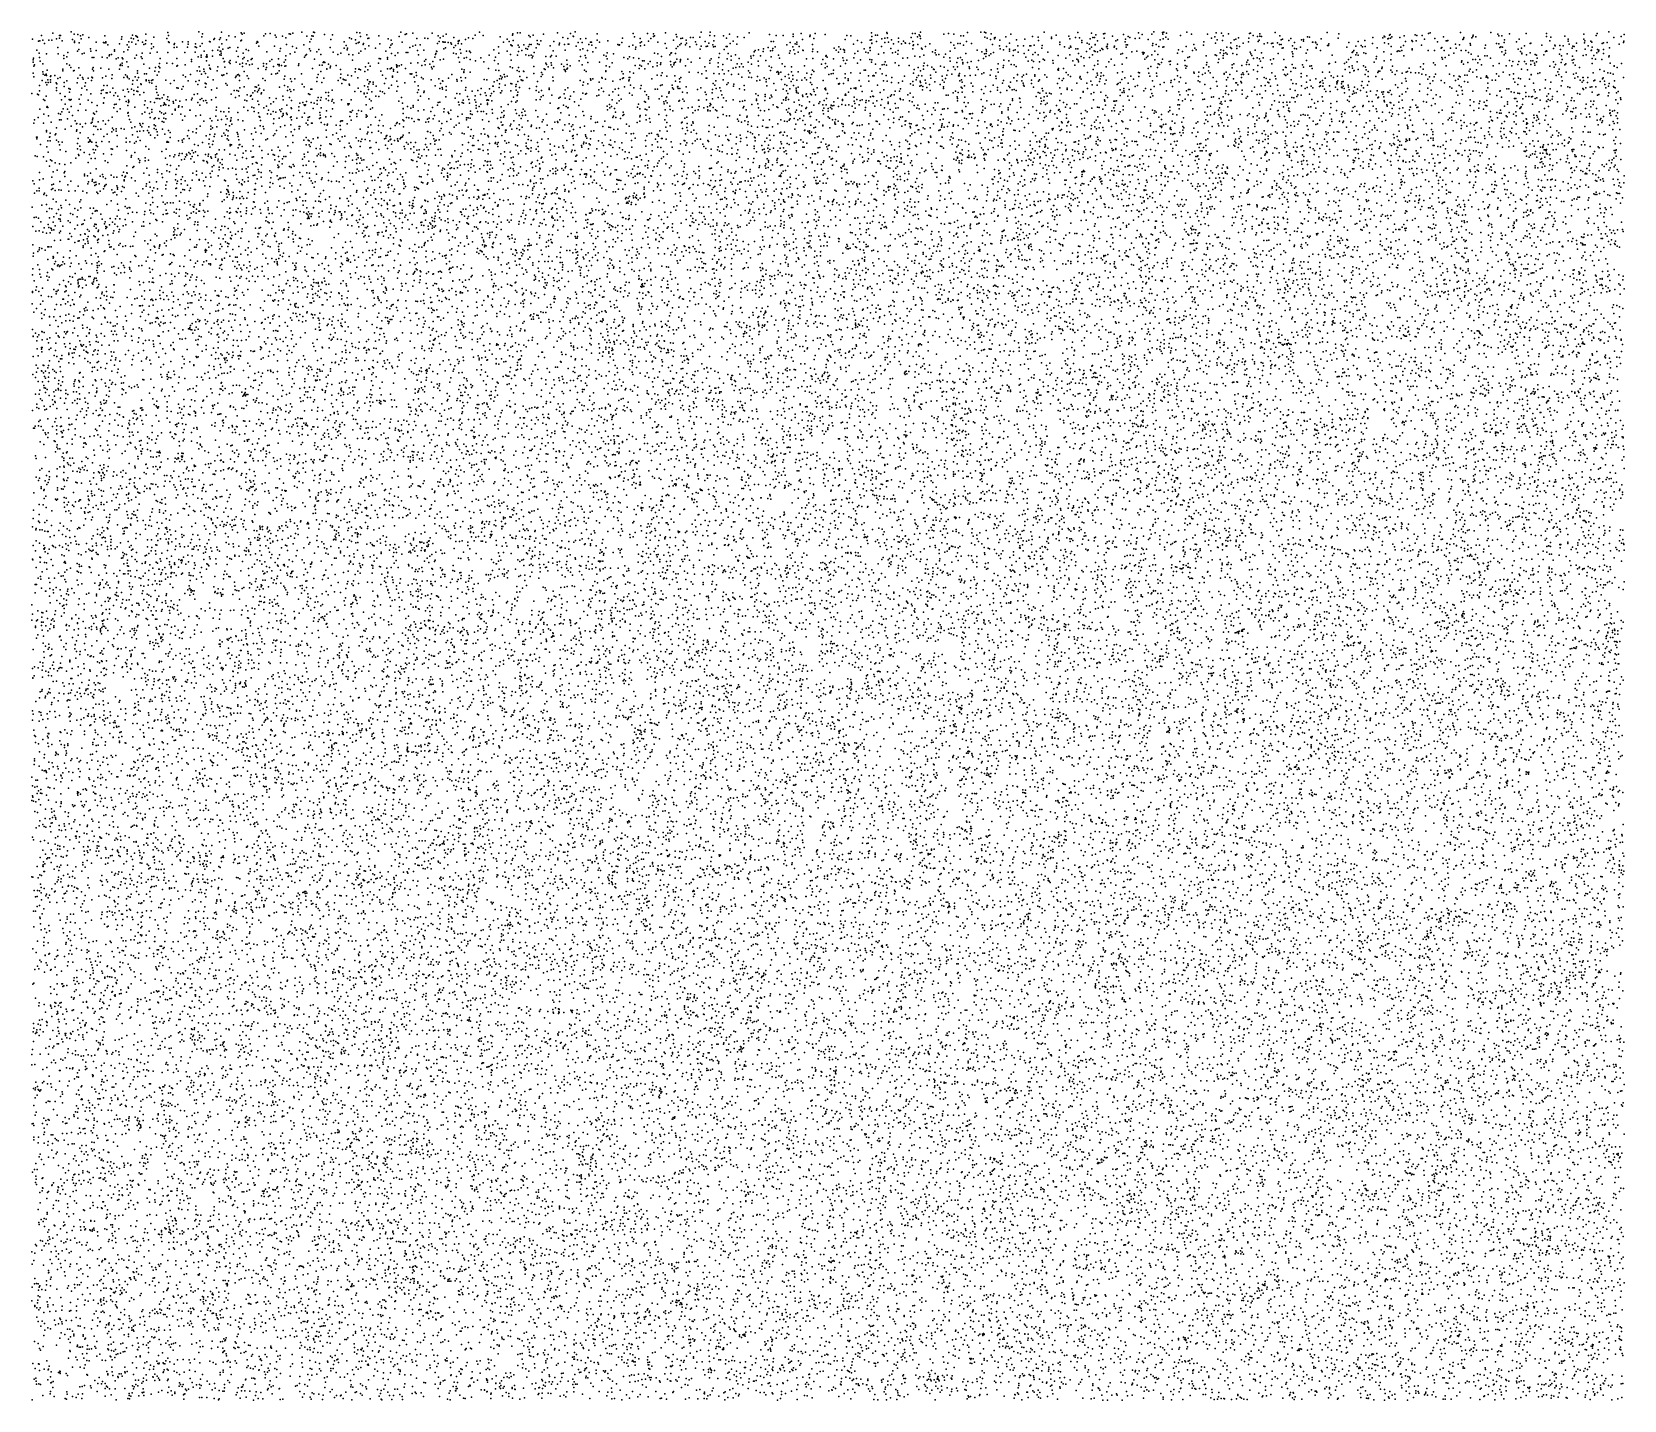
# Model space of a CAD drawing. Extents: x 2 to 99999, y 0 to 49999.
# Drawn here: x 2 to 58190, y 0 to 49999 of the extents above; entities that cross this region are included whole.
import ezdxf

# ---------------------------------------------------------------- set-up
doc = ezdxf.new("R2010")
doc.units = 0
doc.header["$MEASUREMENT"] = 0
doc.layers.add('points', color=50, linetype='Continuous')

msp = doc.modelspace()

# ---------------------------------------------------------------- linework, layer by layer
at = {"layer": 'points'}
for p in [(21, 49726, 62), (240, 49661, 17), (298, 49677, 52), (352, 49869, 12), (401, 49696, 76), (459, 49573, 95), (625, 49700, 66), (738, 49695, 16), (766, 49951, 19), (900, 49741, 47), (1009, 49864, 78), (1013, 49767, 15), (1054, 49860, 42), (1108, 49676, 41), (1436, 49999, 41), (1494, 49725, 52), (1551, 49911, 58), (1559, 49609, 46), (1561, 49662, 87), (1686, 49898, 46), (1726, 49602, 98), (1776, 49849, 4), (1805, 49749, 65), (1868, 49893, 10), (2080, 49789, 58), (2351, 49618, 36), (2619, 49614, 82), (2644, 49602, 79), (2666, 49858, 9), (2705, 49640, 48), (2712, 49603, 23), (2778, 49525, 62), (3209, 49564, 17), (3284, 49727, 32), (3294, 49822, 46), (3490, 49526, 4), (3548, 49634, 50), (3631, 49773, 40), (3660, 49628, 74), (3684, 49882, 72), (3717, 49741, 48), (3798, 49857, 13), (3808, 49554, 11), (3842, 49824, 6), (3866, 49807, 89), (3885, 49680, 13), (4042, 49618, 60), (4090, 49539, 75), (4154, 49559, 46), (4164, 49910, 17), (4172, 49683, 77), (4379, 49556, 19), (4459, 49801, 49), (4935, 49762, 46), (4972, 49971, 80), (4995, 49632, 89), (4999, 49868, 74), (5017, 49609, 10), (5202, 49534, 14), (5216, 49570, 2), (5221, 49575, 37), (5510, 49639, 19), (5709, 49636, 11), (5714, 49552, 6), (5977, 49564, 56), (6106, 49999, 20), (6148, 49480, 44), (6210, 49820, 82), (6230, 49568, 62), (6242, 49921, 0), (6492, 49645, 8), (6516, 49639, 75), (6656, 49718, 84), (6674, 49758, 82), (6865, 49721, 85), (6896, 49780, 58), (6936, 49985, 83), (6941, 49556, 86), (7111, 49713, 9), (7203, 49859, 15), (7433, 49817, 45), (7644, 49667, 96), (7654, 49965, 71), (7669, 49691, 71), (7685, 49911, 20), (7762, 49956, 4), (8215, 49589, 82), (8237, 49648, 77), (8262, 49620, 73), (8301, 49479, 67), (8484, 49857, 68), (8545, 49928, 93), (8708, 49941, 11), (8874, 49478, 11), (8898, 49882, 16), (8928, 49799, 87), (9166, 49844, 1), (9289, 49778, 30), (9306, 49543, 98), (9409, 49924, 91), (9454, 49914, 35), (9529, 49463, 35), (9536, 49955, 57), (9870, 49993, 56), (9940, 49528, 56), (10055, 49839, 46), (10158, 49635, 45), (10214, 49736, 40), (10240, 49850, 78), (10288, 49846, 8), (10294, 49990, 96), (10334, 49977, 31), (10694, 49898, 21), (10926, 49725, 80), (10993, 49893, 91), (11415, 49639, 1), (11494, 49505, 20), (11611, 49781, 12), (11679, 49742, 72), (11825, 49713, 40), (11850, 49578, 27), (11876, 49970, 66), (11929, 49594, 47), (11964, 49623, 11), (11994, 49962, 2), (12016, 49830, 97), (12114, 49537, 12), (12118, 49568, 99), (12245, 49890, 29), (12283, 49759, 4), (12314, 49772, 9), (12316, 49488, 12), (12685, 49848, 31), (12717, 49556, 45), (13022, 49747, 95), (13123, 49514, 75), (13131, 49698, 39), (13170, 49559, 13), (13431, 49824, 78), (13491, 49989, 18), (13536, 49621, 31), (13645, 49904, 40), (13691, 49927, 56), (13920, 49954, 72), (13929, 49478, 26), (14028, 49515, 75), (14070, 49751, 36), (14195, 49525, 90), (14359, 49773, 8), (14469, 49761, 75), (14635, 49945, 15), (14828, 49570, 48), (14850, 49850, 26), (14884, 49646, 2), (14927, 49786, 54), (15020, 49631, 64), (15036, 49844, 90), (15061, 49618, 68), (15108, 49625, 66), (15147, 49920, 78), (15215, 49609, 33), (15314, 49595, 96), (15343, 49548, 4), (15428, 49796, 12), (15479, 49499, 68), (15580, 49577, 74), (15584, 49662, 47), (15596, 49644, 65), (15623, 49680, 42), (15703, 49559, 43), (15850, 49715, 81), (15956, 49778, 15), (16120, 49758, 83), (16197, 49876, 60), (16360, 49988, 13), (16500, 49868, 13), (17114, 49815, 30), (17237, 49624, 85), (17373, 49726, 74), (17442, 49652, 44), (17508, 49523, 43), (17527, 49496, 52), (17552, 49488, 66), (17569, 49882, 29), (17578, 49930, 70), (17588, 49683, 56), (17755, 49966, 6), (17777, 49516, 42), (17853, 49966, 73), (17981, 49524, 97), (18156, 49467, 58), (18163, 49861, 75), (18187, 49536, 73), (18212, 49823, 25), (18250, 49540, 26), (18320, 49879, 63), (18472, 49684, 53), (18486, 49565, 50), (18536, 49538, 71), (18598, 49677, 37), (18705, 49910, 45), (18948, 49484, 6), (19077, 49645, 46), (19208, 49969, 41), (19276, 49529, 7), (19281, 49580, 93), (19408, 49787, 0), (19471, 49534, 49), (19591, 49757, 15), (19603, 49549, 82), (19621, 49547, 44), (19681, 49938, 77), (19790, 49843, 53), (19795, 49833, 16), (19855, 49995, 37), (19888, 49479, 2), (19967, 49607, 24), (20048, 49738, 22), (20107, 49605, 89), (20246, 49760, 4), (20357, 49534, 8), (20423, 49622, 19), (20448, 49619, 52), (20460, 49518, 91), (20663, 49690, 96), (20665, 49929, 19), (20752, 49621, 3), (21055, 49667, 40), (21420, 49541, 96), (21460, 49507, 41), (21477, 49530, 46), (21560, 49609, 31), (21589, 49767, 78), (21831, 49463, 24), (21968, 49518, 35), (21971, 49940, 97), (22022, 49817, 11), (22231, 49603, 100), (22234, 49753, 7), (22242, 49491, 95), (22285, 49631, 73), (22388, 49508, 17), (22499, 49936, 65), (22539, 49653, 60), (22624, 49753, 27), (22722, 49925, 76), (22723, 49827, 32), (22760, 49855, 42), (22881, 49619, 78), (23143, 49568, 87), (23162, 49958, 53), (23449, 49693, 61), (23545, 49897, 81), (23573, 49818, 16), (23611, 49468, 58), (23682, 49524, 52), (23719, 49754, 38), (23732, 49574, 13), (23774, 49768, 9), (23892, 49519, 3), (23917, 49690, 85), (23929, 49581, 29), (24075, 49792, 46), (24163, 49794, 17), (24256, 49636, 54), (24286, 49534, 88), (24415, 49801, 8), (24464, 49991, 59), (24467, 49471, 64), (24605, 49650, 27), (24641, 49466, 97), (24689, 49478, 96), (24737, 49584, 76), (24778, 49862, 61), (24789, 49992, 93), (24884, 49520, 72), (24919, 49670, 17), (24944, 49849, 25), (24976, 49467, 41), (25282, 49853, 86), (25381, 49466, 98), (25391, 49763, 59), (25406, 49460, 37), (25499, 49911, 33), (25519, 49573, 25), (25630, 49660, 36), (25769, 49554, 12), (25789, 49813, 51), (26038, 49789, 29), (26218, 49964, 21), (26957, 49904, 64), (27021, 49644, 84), (27109, 49650, 12), (27205, 49869, 71), (27453, 49869, 20), (27594, 49522, 69), (27717, 49612, 53), (27827, 49829, 96), (27828, 49914, 68), (27899, 49556, 11), (27953, 49627, 98), (27960, 49552, 51), (28039, 49467, 22), (28120, 49935, 76), (28169, 49725, 13), (28432, 49832, 68), (28439, 49879, 52), (28535, 49543, 85), (28581, 49762, 43), (28627, 49937, 10), (28997, 49898, 90), (29719, 49724, 61), (29789, 49861, 40), (29926, 49858, 14), (30030, 49552, 52), (30180, 49687, 53), (30325, 49614, 73), (30636, 49693, 76), (30687, 49967, 9), (30688, 49712, 36), (30695, 49825, 2), (30696, 49588, 99), (30697, 49576, 95), (30830, 49874, 77), (30870, 49642, 54), (30909, 49878, 32), (31053, 49467, 78), (31060, 49745, 13), (31169, 49774, 63), (31178, 49609, 19), (31241, 49979, 19), (31262, 49937, 73), (31276, 49783, 12), (31308, 49621, 46), (31418, 49702, 48), (31494, 49563, 86), (31668, 49772, 81), (31670, 49640, 79), (31788, 49560, 83), (31856, 49655, 47), (31915, 49592, 83), (31930, 49587, 29), (32079, 49575, 90), (32138, 49790, 42), (32180, 49936, 98), (32191, 49641, 6), (32206, 49503, 50), (32217, 49519, 57), (32278, 49940, 91), (32371, 49818, 67), (32377, 49542, 46), (32431, 49893, 45), (32464, 49844, 52), (32471, 49991, 73), (32474, 49758, 49), (32655, 49464, 13), (32822, 49561, 3), (33330, 49912, 27), (33504, 49934, 71), (33586, 49610, 73), (33689, 49511, 82), (33696, 49917, 27), (33845, 49574, 73), (33928, 49573, 61), (33948, 49851, 93), (34042, 49858, 5), (34043, 49514, 89), (34157, 49649, 42), (34193, 49973, 42), (34339, 49571, 46), (34676, 49984, 67), (34818, 49989, 81), (34831, 49801, 98), (34869, 49960, 65), (34911, 49766, 83), (35030, 49723, 48), (35061, 49932, 43), (35113, 49538, 23), (35181, 49739, 61), (35185, 49782, 82), (35211, 49797, 27), (35368, 49494, 70), (35379, 49691, 99), (35599, 49815, 14), (35616, 49467, 46), (35730, 49581, 80), (35773, 49920, 96), (35981, 49711, 35), (36029, 49491, 54), (36239, 49489, 84), (36295, 49734, 99), (36466, 49483, 68), (36510, 49489, 67), (36564, 49831, 29), (36625, 49518, 79), (36779, 49809, 44), (36783, 49680, 74), (36927, 49505, 79), (37000, 49982, 61), (37259, 49802, 21), (37266, 49758, 11), (37430, 49880, 42), (37570, 49543, 90), (37574, 49618, 37), (37903, 49847, 99), (37933, 49738, 72), (37953, 49474, 63), (38136, 49798, 28), (38229, 49977, 42), (38284, 49784, 54), (38367, 49608, 47), (38376, 49679, 98), (38565, 49588, 74), (38638, 49544, 8), (38682, 49747, 48), (38730, 49945, 44), (38777, 49790, 51), (38832, 49787, 99), (38858, 49530, 75), (38860, 49534, 4), (38880, 49896, 17), (38950, 49677, 84), (39158, 49925, 79), (39194, 49770, 88), (39217, 49941, 80), (39294, 49471, 18), (39315, 49552, 5), (39498, 49844, 11), (39564, 49478, 84), (39614, 49667, 62), (39670, 49713, 59), (39891, 49901, 79), (39954, 49632, 48), (39965, 49734, 43), (39990, 49528, 28), (40035, 49521, 30), (40060, 49825, 62), (40128, 49792, 78), (40319, 49757, 59), (40437, 49965, 54), (40481, 49768, 58), (40581, 49906, 15), (40802, 49724, 27), (40933, 49911, 10), (40949, 49503, 48), (40963, 49576, 97), (41005, 49999, 90), (41083, 49535, 100), (41187, 49468, 84), (41231, 49707, 60), (41321, 49976, 75), (41334, 49911, 93), (41349, 49745, 33), (41374, 49989, 31), (41444, 49802, 29), (41466, 49949, 24), (41522, 49726, 59), (41983, 49871, 18), (42186, 49463, 28), (42208, 49983, 12), (42384, 49920, 48), (42461, 49537, 94), (42816, 49517, 62), (42830, 49631, 14), (42963, 49918, 60), (43113, 49763, 30), (43233, 49813, 44), (43256, 49589, 49), (43278, 49967, 15), (43315, 49712, 46), (43479, 49954, 93), (43517, 49678, 10), (43542, 49859, 74), (43729, 49926, 26), (43811, 49593, 89), (43943, 49711, 47), (43999, 49734, 92), (44034, 49486, 90), (44099, 49776, 43), (44137, 49467, 45), (44267, 49591, 11), (44462, 49640, 51), (44472, 49764, 72), (44499, 49943, 41), (44540, 49945, 97), (44639, 49861, 44), (44797, 49831, 41), (44817, 49645, 63), (44852, 49696, 37), (44872, 49930, 42), (44880, 49841, 35), (44936, 49829, 81), (45036, 49557, 74), (45153, 49596, 69), (45299, 49577, 82), (45351, 49584, 47), (45439, 49974, 65), (45520, 49592, 22), (45590, 49541, 53), (45610, 49858, 13), (45657, 49533, 87), (45659, 49705, 41), (45703, 49734, 2), (45933, 49687, 62), (46013, 49754, 20), (46069, 49492, 67), (46139, 49605, 5), (46400, 49711, 19), (46468, 49715, 85), (46476, 49660, 46), (46613, 49816, 96), (46691, 49800, 60), (46796, 49628, 99), (46814, 49622, 11), (46915, 49617, 31), (46926, 49599, 60), (46967, 49533, 41), (47116, 49738, 57), (47338, 49980, 67), (47352, 49501, 87), (47388, 49506, 68), (47404, 49563, 48), (47744, 49768, 44), (47760, 49924, 74), (48134, 49607, 19), (48384, 49472, 35), (48465, 49648, 35), (48575, 49500, 99), (48710, 49684, 62), (48721, 49464, 66), (48992, 49568, 62), (49005, 49788, 89), (49373, 49780, 27), (49423, 49845, 39), (49431, 49594, 87), (49445, 49820, 47), (49549, 49749, 85), (49575, 49757, 6), (49582, 49560, 8), (49610, 49877, 97), (49645, 49897, 15), (49649, 49767, 9), (49670, 49467, 49), (49700, 49812, 1), (49996, 49789, 3), (50126, 49495, 55), (50151, 49849, 85), (50202, 49641, 17), (50426, 49684, 3), (50450, 49646, 75), (50551, 49891, 2), (50591, 49668, 99), (50610, 49864, 64), (50786, 49515, 95), (50811, 49867, 23), (50892, 49737, 37), (51035, 49943, 13), (51096, 49965, 26), (51277, 49754, 6), (51374, 49637, 30), (51588, 49818, 57), (51684, 49673, 30), (51725, 49668, 99), (51746, 49679, 51), (52027, 49550, 32), (52173, 49526, 8), (52205, 49978, 91), (52297, 49717, 21), (52323, 49744, 40), (52329, 49788, 13), (52564, 49573, 42), (52581, 49514, 74), (52624, 49783, 30), (52655, 49835, 34), (52673, 49876, 36), (52764, 49814, 1), (53120, 49518, 17), (53317, 49979, 83), (53528, 49572, 86), (53575, 49914, 78), (53607, 49858, 61), (53615, 49560, 45), (53720, 49849, 31), (53811, 49616, 22), (53820, 49703, 73), (54003, 49926, 84), (54259, 49637, 24), (54355, 49726, 83), (54553, 49493, 23), (54609, 49934, 85), (54759, 49569, 8), (54784, 49580, 93), (55182, 49513, 45), (55352, 49940, 90), (55357, 49835, 48), (55476, 49669, 83), (55510, 49809, 26), (55659, 49511, 76), (55663, 49488, 51), (55840, 49503, 86), (55960, 49487, 9), (56018, 49839, 78), (56143, 49653, 22), (56148, 49728, 1), (56185, 49547, 60), (56318, 49477, 16), (56369, 49469, 53), (56443, 49587, 25), (56715, 49917, 53), (56719, 49736, 82), (56735, 49602, 78), (56754, 49673, 94), (56878, 49490, 57), (56974, 49655, 12), (57009, 49620, 70), (57163, 49862, 7), (57204, 49938, 77), (57390, 49569, 95), (57436, 49598, 33), (57566, 49605, 59), (57629, 49995, 90), (57807, 49795, 99), (58009, 49551, 74), (58081, 49828, 9), (58172, 49605, 68), (58181, 49659, 98), (58188, 49897, 47), (47, 48972, 5), (51, 48897, 38), (65, 49039, 24), (179, 49324, 82), (265, 49215, 83), (286, 49066, 77), (301, 48926, 34), (538, 49191, 72), (949, 49433, 66), (969, 49199, 54), (1171, 49140, 74), (1177, 49022, 13), (1283, 49083, 76), (1322, 49248, 21), (1666, 49294, 34), (1724, 49354, 29), (1840, 49195, 13), (1914, 49222, 55), (2145, 49376, 4), (2160, 49296, 12), (2206, 49060, 7), (2264, 49058, 77), (2352, 49316, 90), (2578, 49073, 55), (2759, 49053, 53), (2832, 49124, 22), (2839, 49156, 0), (2915, 49175, 38), (3018, 49292, 62), (3023, 49346, 50), (3085, 49019, 33), (3157, 49045, 51), (3301, 49051, 30), (3330, 49010, 43), (3358, 49267, 53), (3470, 48907, 21), (3515, 49344, 0), (3551, 49438, 31), (3763, 49038, 55), (3829, 49153, 79), (4000, 49086, 1), (4028, 49025, 13), (4034, 49215, 25), (4322, 49215, 70), (4378, 49392, 98), (4451, 49456, 30), (4581, 49255, 39), (4694, 49026, 51), (4968, 49247, 73), (5203, 49431, 9), (5300, 49436, 44), (5303, 49026, 40), (5597, 49247, 15), (5693, 49441, 46), (5833, 48913, 2), (5836, 48987, 49), (5967, 49456, 25), (5967, 49252, 18), (6023, 49426, 68), (6079, 49087, 46), (6189, 49150, 16), (6194, 49071, 48), (6297, 49292, 63), (6375, 49090, 85), (6388, 48941, 89), (6391, 49146, 87), (6391, 49078, 90), (6397, 49164, 86), (6407, 49086, 46), (6602, 49315, 69), (6606, 49108, 21), (6802, 49326, 20), (6849, 49434, 11), (6877, 49161, 47), (6883, 49295, 89), (6909, 49292, 92), (6915, 49143, 98), (6917, 49218, 54), (6985, 49363, 87), (6995, 49025, 89), (7035, 48898, 20), (7039, 48910, 22), (7178, 49402, 39), (7216, 48891, 58), (7238, 49426, 27), (7247, 48950, 84), (7465, 48890, 65), (7478, 49298, 28), (7531, 49430, 94), (7537, 49098, 29), (7709, 49011, 99), (7720, 49218, 44), (7756, 49062, 77), (7833, 49358, 21), (7897, 48943, 3), (7921, 49317, 52), (8017, 48990, 94), (8050, 49027, 5), (8586, 49272, 58), (8700, 48931, 79), (8773, 48987, 48), (9022, 49010, 68), (9068, 49294, 36), (9095, 49385, 58), (9229, 48897, 46), (9270, 48980, 72), (9280, 49118, 15), (9445, 49193, 8), (9612, 49253, 28), (9674, 49409, 38), (9972, 49069, 13), (10000, 49140, 62), (10042, 49168, 72), (10145, 49383, 64), (10189, 49306, 97), (10330, 49003, 44), (10418, 49263, 87), (10486, 49351, 87), (10561, 49175, 97), (10676, 48907, 3), (10710, 48885, 91), (10903, 49432, 2), (11011, 49251, 55), (11186, 49166, 5), (11296, 49221, 91), (11411, 49407, 1), (11521, 49343, 92), (11537, 49402, 90), (11585, 49170, 76), (11722, 48963, 74), (11735, 49156, 88), (11956, 49216, 53), (12026, 49298, 90), (12188, 49382, 54), (12563, 49408, 99), (12690, 49027, 50), (12744, 49014, 70), (12936, 49292, 32), (13000, 48998, 12), (13005, 49065, 27), (13083, 49430, 55), (13142, 49205, 29), (13283, 49133, 51), (13377, 49230, 79), (13683, 49240, 91), (13744, 49247, 72), (13813, 49422, 32), (14095, 49322, 29), (14136, 49164, 61), (14321, 49330, 59), (14347, 48927, 34), (14399, 48991, 72), (14654, 48913, 93), (14726, 49076, 17), (14751, 49169, 74), (14766, 49206, 70), (14791, 49297, 32), (14803, 49283, 97), (14922, 48980, 24), (15040, 48998, 15), (15063, 49378, 16), (15124, 49417, 69), (15405, 49215, 77), (15424, 49424, 88), (15510, 49197, 76), (15588, 49062, 80), (15636, 48896, 97), (15652, 49354, 45), (15684, 49219, 44), (15797, 49036, 30), (15885, 49061, 49), (15886, 49292, 7), (16001, 49295, 38), (16015, 48989, 15), (16037, 49241, 33), (16220, 48939, 71), (16412, 49050, 72), (16525, 48898, 17), (16709, 49145, 95), (16880, 49336, 25), (16914, 48957, 97), (16946, 49079, 83), (17059, 49449, 38), (17066, 49224, 80), (17372, 49298, 2), (17493, 49170, 71), (17518, 48962, 73), (17749, 49149, 67), (17791, 49287, 94), (17811, 49444, 43), (17908, 49315, 5), (18056, 49154, 57), (18058, 49394, 72), (18110, 49369, 48), (18159, 49137, 90), (18250, 49152, 29), (18285, 49053, 96), (18315, 49110, 51), (18359, 49249, 67), (18426, 49419, 78), (18781, 49093, 35), (18956, 49088, 0), (18996, 49131, 11), (19058, 49302, 14), (19157, 49114, 21), (19494, 49334, 8), (19553, 48966, 30), (20003, 48938, 53), (20044, 49341, 1), (20051, 49096, 92), (20136, 49379, 13), (20228, 49138, 96), (20243, 49051, 60), (20312, 49314, 87), (20499, 49272, 18), (20618, 49417, 70), (20746, 48887, 5), (20907, 49152, 25), (20988, 49116, 78), (21022, 49235, 89), (21026, 49018, 39), (21253, 49198, 27), (21638, 49063, 95), (21779, 49017, 94), (21842, 49083, 60), (21990, 49053, 74), (22067, 49361, 12), (22079, 49436, 48), (22185, 49025, 71), (22317, 48943, 74), (22373, 48937, 56), (22593, 48911, 86), (22756, 49225, 14), (22872, 49192, 41), (23011, 49098, 4), (23198, 49401, 11), (23315, 49155, 66), (23335, 48914, 82), (23358, 49215, 89), (23381, 49233, 41), (23522, 49209, 36), (23526, 48888, 34), (23546, 49387, 88), (23570, 48997, 28), (23697, 48904, 49), (23704, 48983, 86), (23705, 48967, 42), (23971, 49004, 40), (24042, 49451, 39), (24099, 48896, 23), (24415, 49043, 96), (24429, 49371, 41), (24780, 48950, 13), (24832, 49016, 73), (24907, 49455, 31), (25102, 49062, 65), (25133, 49208, 61), (25302, 49360, 53), (25415, 49018, 78), (25444, 49203, 90), (25553, 48959, 96), (25559, 49106, 53), (25722, 49162, 17), (25847, 49025, 79), (26184, 48897, 13), (26271, 49114, 42), (26292, 49035, 66), (26375, 49140, 12), (26399, 49272, 23), (26437, 49314, 11), (26546, 48930, 52), (26551, 49341, 48), (26626, 49125, 78), (26721, 49279, 48), (26735, 49374, 4), (26819, 48958, 64), (26905, 49431, 32), (26993, 49306, 23), (27021, 49087, 62), (27074, 49321, 36), (27075, 49389, 45), (27165, 49451, 6), (27291, 49143, 82), (27325, 49038, 4), (27695, 49220, 56), (27708, 49308, 91), (27718, 49307, 62), (27814, 49449, 75), (27848, 49336, 52), (27881, 49198, 60), (28001, 49261, 73), (28174, 49333, 50), (28190, 49316, 82), (28311, 49013, 11), (28531, 49285, 8), (28537, 49029, 27), (28543, 49365, 34), (28715, 49268, 26), (28908, 48989, 23), (29014, 49115, 14), (29028, 49135, 74), (29068, 49076, 41), (29301, 49011, 46), (29316, 49404, 88), (29389, 49329, 1), (29484, 49253, 92), (29494, 49448, 66), (29550, 49372, 64), (29639, 49051, 33), (29661, 48951, 94), (29663, 49354, 25), (29696, 49332, 23), (29703, 49259, 36), (29781, 48965, 45), (30044, 49050, 32), (30079, 49204, 57), (30188, 49298, 1), (30287, 48974, 68), (30419, 49375, 33), (30473, 49252, 72), (30558, 49234, 73), (30622, 48987, 42), (30628, 49416, 100), (30633, 49426, 25), (30641, 49315, 20), (30687, 48896, 37), (30702, 48980, 87), (30942, 49184, 23), (31141, 49231, 42), (31182, 48905, 14), (31388, 49385, 67), (31454, 49227, 17), (31558, 49260, 36), (31651, 49181, 14), (31661, 49317, 34), (31825, 49038, 84), (32001, 49055, 83), (32199, 49375, 70), (32273, 49107, 44), (32449, 49092, 10), (32516, 49401, 68), (32534, 49367, 27), (32599, 49146, 6), (32911, 49271, 40), (33014, 49227, 74), (33026, 49329, 40), (33047, 49160, 66), (33143, 49169, 94), (33335, 49073, 11), (33390, 49184, 83), (33546, 49050, 68), (33565, 49293, 50), (33565, 48923, 8), (33735, 49406, 22), (33840, 49042, 36), (33937, 49056, 28), (34005, 48971, 88), (34022, 48883, 60), (34131, 49211, 80), (34193, 48880, 99), (34322, 48913, 27), (34551, 49330, 66), (34597, 48958, 11), (34723, 49263, 82), (34773, 49029, 34), (34819, 49199, 54), (34870, 49097, 38), (34871, 49354, 65), (34878, 49212, 4), (34889, 49298, 34), (34987, 49132, 75), (35050, 49201, 94), (35145, 49240, 12), (35391, 49379, 97), (35507, 49344, 30), (35526, 48966, 31), (35701, 48940, 71), (35727, 49289, 38), (35728, 49364, 46), (35867, 49132, 96), (35870, 49314, 26), (35930, 49337, 81), (36042, 49259, 87), (36263, 49207, 99), (36323, 49073, 69), (36412, 48928, 83), (36427, 49335, 25), (36550, 48966, 75), (36585, 49175, 18), (36609, 48919, 95), (36661, 49239, 87), (36773, 49162, 24), (36829, 48907, 27), (36905, 49397, 88), (36961, 48996, 6), (37004, 48970, 53), (37130, 49258, 84), (37313, 48955, 78), (37506, 49131, 68), (37733, 49457, 50), (37786, 49042, 72), (37914, 49405, 13), (37930, 49156, 49), (37972, 49443, 34), (38049, 48943, 83), (38150, 49378, 11), (38185, 48998, 12), (38221, 49374, 84), (38239, 48967, 91), (38248, 49209, 12), (38255, 48905, 37), (38345, 49094, 58), (38442, 49044, 36), (38548, 49279, 71), (38649, 49058, 60), (38663, 49375, 8), (38726, 49442, 45), (38756, 49163, 66), (38822, 49310, 13), (38855, 49284, 0), (38941, 49271, 76), (38960, 48940, 63), (39047, 49313, 1), (39102, 49387, 15), (39135, 49351, 7), (39275, 49451, 37), (39305, 49386, 57), (39364, 48901, 43), (39443, 49007, 17), (39558, 49445, 59), (39642, 49382, 93), (39796, 49185, 86), (39855, 49209, 77), (39993, 49437, 79), (40007, 49055, 6), (40205, 49267, 30), (40378, 49288, 96), (40587, 49247, 39), (40616, 49185, 14), (40628, 49245, 27), (40649, 49232, 54), (40680, 48997, 93), (40736, 49065, 96), (40779, 49115, 30), (40927, 49155, 64), (41038, 49298, 57), (41045, 48978, 5), (41155, 49175, 86), (41317, 48999, 18), (41334, 49438, 35), (41364, 49457, 16), (41563, 48911, 41), (41616, 48933, 4), (41865, 49215, 9), (41910, 49336, 97), (42047, 49285, 14), (42138, 48952, 65), (42251, 49060, 37), (42309, 49082, 1), (42413, 49318, 65), (42506, 49397, 45), (42554, 49341, 3), (42921, 49128, 59), (42939, 48885, 46), (43246, 49154, 18), (43296, 49138, 29), (43356, 48882, 65), (43373, 49003, 97), (43429, 49230, 16), (43446, 49338, 94), (43533, 49032, 67), (43538, 49137, 5), (43547, 49317, 82), (43565, 49213, 29), (43633, 49229, 93), (43673, 49434, 42), (43681, 49182, 87), (43809, 49433, 91), (43844, 49393, 0), (43885, 49212, 36), (44038, 49387, 98), (44041, 49166, 96), (44398, 48886, 46), (44433, 48964, 91), (44523, 49254, 69), (44552, 49198, 97), (44584, 49139, 29), (44647, 49031, 79), (44703, 49324, 89), (44783, 49046, 9), (44868, 49010, 83), (44895, 48928, 94), (44935, 49227, 19), (44998, 49049, 30), (45269, 48974, 58), (45358, 49456, 96), (45373, 49015, 61), (45542, 49208, 29), (45697, 49406, 81), (45727, 49421, 94), (45751, 48984, 62), (46054, 49269, 38), (46088, 49197, 98), (46088, 49095, 4), (46140, 49396, 34), (46215, 49380, 95), (46361, 49444, 68), (46565, 49217, 39), (46586, 48950, 10), (46623, 49336, 47), (46931, 49423, 94), (46940, 49407, 32), (47089, 49320, 43), (47523, 49151, 93), (47644, 48893, 80), (48040, 48897, 55), (48058, 49434, 41), (48113, 48985, 26), (48199, 49061, 77), (48245, 49250, 97), (48272, 49268, 74), (48307, 49315, 26), (48385, 49161, 70), (48427, 49237, 98), (48429, 48909, 36), (48465, 49149, 24), (48624, 49453, 16), (48677, 49231, 69), (48746, 49206, 92), (49059, 48888, 69), (49128, 49015, 37), (49136, 49096, 47), (49169, 49414, 72), (49403, 49272, 14), (49426, 48941, 50), (49662, 48978, 81), (49670, 49189, 92), (49900, 49281, 97), (49934, 49305, 70), (49992, 49294, 39), (50024, 49436, 73), (50064, 49319, 16), (50141, 49120, 11), (50442, 49343, 54), (50447, 49375, 20), (51026, 49318, 5), (51258, 49316, 20), (51506, 49406, 58), (51527, 49059, 60), (51532, 49422, 18), (51548, 49005, 49), (51613, 49314, 14), (51648, 49056, 12), (51785, 49151, 69), (51843, 49400, 79), (51963, 49222, 59), (52049, 49405, 49), (52229, 49313, 20), (52247, 48889, 8), (52257, 48937, 40), (52405, 49315, 34), (52474, 48882, 21), (52504, 49247, 53), (52595, 49181, 12), (52664, 48994, 39), (52757, 48991, 91), (52859, 49109, 58), (52917, 48985, 35), (53100, 49120, 49), (53101, 49398, 81), (53188, 49119, 69), (53306, 49043, 30), (53650, 49432, 77), (53686, 49453, 63), (53716, 49268, 43), (53746, 49442, 29), (53806, 49162, 7), (53852, 49322, 22), (53852, 49226, 47), (53998, 48949, 15), (54126, 48920, 3), (54317, 49364, 11), (54344, 48915, 81), (54408, 49281, 32), (54433, 49408, 90), (54454, 49215, 89), (54457, 49199, 27), (54552, 48918, 51), (54627, 49155, 68), (54752, 49228, 70), (54777, 48936, 1), (54855, 48935, 38), (54940, 49169, 82), (54981, 49143, 49), (54991, 48906, 29), (55014, 49043, 14), (55252, 49161, 72), (55316, 49286, 35), (55347, 49310, 83), (55366, 49299, 73), (55604, 48900, 68), (55605, 49388, 96), (55833, 49178, 55), (55864, 49358, 18), (55900, 49125, 19), (55920, 48989, 9), (56102, 49199, 84), (56285, 49409, 78), (56292, 48968, 73), (56298, 49114, 1), (56346, 48992, 6), (56448, 49304, 21), (56697, 49140, 42), (56770, 49365, 39), (56799, 49161, 37), (56986, 49312, 10), (57001, 49326, 96), (57021, 49435, 0), (57027, 49022, 11), (57085, 49136, 83), (57137, 48999, 24), (57191, 49236, 86), (57212, 49352, 93), (57257, 49280, 81), (57270, 49334, 78), (57371, 48994, 72), (57432, 49204, 20), (57441, 49359, 6), (57631, 49088, 32), (57646, 49123, 9), (57656, 49414, 23), (52, 48491, 21), (71, 48358, 81), (72, 48750, 96), (94, 48792, 51), (398, 48828, 84), (399, 48539, 44), (420, 48451, 54), (482, 48419, 99), (530, 48452, 94), (534, 48407, 3), (564, 48604, 65), (685, 48366, 45), (691, 48386, 97), (841, 48399, 37), (1037, 48332, 39), (1129, 48630, 11), (1133, 48573, 90), (1283, 48827, 67), (1377, 48782, 90), (1431, 48702, 34), (1524, 48570, 40), (1550, 48583, 20), (1688, 48309, 44), (1719, 48682, 23), (1764, 48417, 25), (1854, 48334, 8), (2055, 48305, 94), (2192, 48349, 89), (2215, 48322, 10), (2225, 48638, 39), (2245, 48696, 84), (2258, 48580, 2), (2528, 48668, 44), (2580, 48319, 29), (2701, 48378, 71), (2819, 48630, 49), (2931, 48296, 89), (2940, 48424, 10), (3206, 48640, 94), (3229, 48766, 66), (3248, 48810, 18), (3298, 48850, 55), (3298, 48766, 86), (3361, 48332, 89), (3423, 48424, 29), (3485, 48383, 27), (3499, 48330, 53), (3518, 48722, 1), (3776, 48357, 71), (3863, 48495, 34), (3869, 48574, 34), (3901, 48325, 94), (4091, 48815, 62), (4115, 48468, 7), (4190, 48466, 28), (4302, 48668, 20), (4497, 48560, 13), (4516, 48699, 39), (4588, 48420, 76), (4644, 48739, 81), (4646, 48533, 44), (4672, 48839, 10), (4679, 48679, 62), (4941, 48852, 59), (5143, 48838, 50), (5305, 48740, 56), (5321, 48770, 65), (5535, 48415, 50), (5602, 48797, 50), (5619, 48361, 66), (5799, 48446, 32), (6045, 48580, 55), (6121, 48724, 57), (6138, 48560, 97), (6205, 48456, 90), (6292, 48639, 73), (6299, 48549, 62), (6352, 48483, 19), (6437, 48347, 71), (6478, 48776, 20), (6508, 48678, 39), (6537, 48634, 14), (6773, 48574, 29), (6804, 48719, 27), (6945, 48415, 89), (6965, 48404, 27), (7019, 48423, 48), (7054, 48706, 14), (7125, 48475, 13), (7254, 48843, 65), (7444, 48330, 59), (7475, 48384, 62), (7519, 48431, 36), (7550, 48440, 72), (7591, 48390, 16), (7598, 48823, 78), (7697, 48852, 1), (7704, 48729, 28), (7763, 48552, 81), (7830, 48835, 90), (7875, 48391, 10), (7962, 48789, 89), (8050, 48824, 24), (8272, 48654, 78), (8466, 48742, 6), (8469, 48837, 4), (8551, 48622, 36), (8576, 48693, 30), (8581, 48830, 75), (8763, 48457, 22), (8829, 48738, 9), (8924, 48459, 48), (8985, 48484, 65), (8990, 48809, 97), (9035, 48760, 81), (9035, 48580, 80), (9038, 48809, 94), (9120, 48767, 66), (9243, 48742, 42), (9244, 48381, 99), (9283, 48754, 51), (9742, 48764, 40), (9755, 48833, 9), (9862, 48469, 18), (10261, 48660, 69), (10434, 48336, 9), (10464, 48441, 11), (10511, 48782, 80), (10559, 48552, 5), (10616, 48780, 99), (10646, 48875, 12), (10676, 48311, 34), (10782, 48641, 11), (10787, 48649, 49), (10849, 48817, 1), (10899, 48682, 63), (10911, 48751, 0), (11129, 48769, 95), (11280, 48628, 58), (11281, 48322, 97), (11288, 48451, 90), (11552, 48413, 45), (11685, 48391, 39), (11821, 48541, 5), (11829, 48642, 59), (11920, 48320, 53), (11946, 48640, 71), (11960, 48637, 70), (12010, 48613, 70), (12176, 48546, 87), (12190, 48720, 11), (12279, 48613, 32), (12308, 48855, 12), (12363, 48745, 21), (12671, 48854, 44), (12759, 48559, 71), (12813, 48413, 61), (12997, 48649, 37), (13093, 48652, 81), (13145, 48679, 72), (13150, 48675, 79), (13181, 48347, 97), (13184, 48379, 55), (13214, 48565, 65), (13217, 48621, 71), (13334, 48799, 25), (13335, 48707, 18), (13344, 48741, 73), (13355, 48763, 56), (13369, 48520, 68), (13420, 48754, 95), (13511, 48792, 45), (13659, 48654, 87), (13827, 48467, 74), (13853, 48856, 66), (13869, 48452, 2), (13894, 48460, 71), (13977, 48345, 94), (14050, 48516, 8), (14061, 48406, 82), (14111, 48871, 11), (14241, 48329, 34), (14255, 48774, 89), (14381, 48789, 72), (14545, 48824, 89), (14603, 48706, 71), (14628, 48642, 61), (14697, 48736, 55), (15225, 48302, 46), (15349, 48442, 71), (15685, 48327, 76), (15718, 48640, 49), (15784, 48514, 56), (15794, 48540, 36), (15795, 48609, 39), (15852, 48315, 61), (16021, 48526, 68), (16690, 48666, 53), (16953, 48595, 12), (17045, 48825, 16), (17062, 48582, 22), (17132, 48391, 39), (17193, 48342, 13), (17265, 48440, 41), (17286, 48358, 92), (17369, 48379, 13), (17481, 48724, 98), (17571, 48682, 72), (17742, 48587, 66), (17783, 48693, 55), (17808, 48548, 49), (17831, 48362, 61), (17968, 48563, 22), (17983, 48549, 93), (18086, 48332, 20), (18344, 48729, 1), (18352, 48480, 57), (18619, 48366, 68), (18630, 48508, 19), (18665, 48439, 17), (18721, 48642, 74), (18759, 48625, 44), (18790, 48858, 62), (18815, 48808, 72), (18867, 48724, 73), (18986, 48867, 13), (18991, 48776, 61), (19036, 48347, 47), (19066, 48690, 87), (19358, 48816, 45), (19439, 48736, 99), (19460, 48625, 43), (19496, 48603, 3), (19501, 48551, 19), (19555, 48634, 29), (19568, 48801, 7), (19577, 48667, 41), (19672, 48752, 51), (20109, 48791, 24), (20193, 48597, 11), (20260, 48552, 20), (20322, 48874, 90), (20827, 48332, 27), (20840, 48306, 87), (20975, 48569, 71), (20978, 48556, 24), (20986, 48761, 88), (21108, 48726, 19), (21215, 48862, 36), (21565, 48549, 17), (21617, 48470, 44), (21620, 48317, 63), (21830, 48325, 82), (21850, 48543, 17), (21855, 48333, 77), (21990, 48484, 1), (22055, 48767, 94), (22201, 48662, 75), (22221, 48780, 44), (22282, 48747, 66), (22407, 48645, 1), (22529, 48829, 69), (22701, 48716, 49), (22848, 48753, 89), (22853, 48416, 20), (22858, 48867, 24), (22970, 48808, 4), (22989, 48871, 35), (22994, 48409, 2), (23039, 48500, 28), (23208, 48374, 82), (23354, 48793, 14), (23405, 48725, 15), (23465, 48789, 70), (23469, 48873, 19), (23472, 48857, 18), (23499, 48387, 70), (23713, 48337, 38), (23891, 48759, 94), (24028, 48522, 18), (24346, 48519, 36), (24480, 48465, 83), (24599, 48719, 66), (24640, 48570, 74), (24640, 48303, 29), (24674, 48303, 21), (24778, 48858, 95), (24930, 48483, 72), (25084, 48717, 56), (25088, 48868, 29), (25122, 48469, 97), (25237, 48613, 56), (25253, 48809, 15), (25297, 48463, 54), (25466, 48575, 81), (25565, 48443, 11), (25626, 48672, 74), (25727, 48694, 76), (25773, 48827, 90), (25820, 48457, 11), (25861, 48723, 28), (25931, 48836, 18), (25946, 48340, 30), (26002, 48719, 32), (26197, 48569, 18), (26199, 48344, 59), (26234, 48496, 66), (26295, 48328, 41), (26300, 48820, 85), (26519, 48365, 16), (26559, 48756, 27), (26769, 48319, 54), (26948, 48751, 85), (26991, 48592, 25), (27034, 48698, 47), (27224, 48525, 67), (27268, 48551, 36), (27285, 48448, 8), (27294, 48501, 1), (27369, 48522, 9), (27427, 48834, 27), (27523, 48735, 58), (27528, 48363, 31), (27655, 48437, 59), (27682, 48311, 67), (27757, 48544, 10), (27761, 48715, 16), (27810, 48403, 90), (28003, 48533, 10), (28233, 48756, 71), (28246, 48315, 13), (28321, 48495, 55), (28461, 48322, 84), (28498, 48439, 98), (28527, 48603, 8), (28575, 48552, 93), (28864, 48823, 74), (28987, 48682, 18), (29003, 48838, 11), (29061, 48737, 55), (29121, 48437, 59), (29217, 48470, 73), (29284, 48480, 13), (29295, 48602, 54), (29547, 48749, 5), (29723, 48460, 79), (29725, 48318, 6), (29730, 48842, 88), (29925, 48506, 87), (30172, 48849, 24), (30267, 48489, 56), (30417, 48604, 91), (30461, 48597, 52), (30571, 48386, 32), (30739, 48393, 25), (30755, 48409, 79), (30781, 48393, 8), (30831, 48821, 6), (30846, 48503, 92), (31008, 48652, 41), (31075, 48799, 53), (31079, 48462, 86), (31146, 48801, 36), (31224, 48404, 2), (31237, 48778, 15), (31432, 48325, 2), (31546, 48873, 88), (31690, 48774, 53), (31891, 48374, 93), (32061, 48770, 1), (32215, 48489, 54), (32251, 48621, 97), (32339, 48332, 1), (32393, 48698, 38), (32401, 48406, 73), (32472, 48574, 96), (32522, 48398, 41), (32583, 48634, 64), (32584, 48754, 90), (32615, 48853, 1), (32732, 48767, 60), (32848, 48416, 32), (32856, 48303, 12), (32887, 48709, 79), (32952, 48637, 50), (32973, 48618, 18), (33033, 48525, 87), (33210, 48748, 23), (33263, 48379, 48), (33336, 48708, 73), (33392, 48297, 37), (33443, 48418, 24), (33476, 48584, 1), (33619, 48457, 12), (33686, 48720, 34), (33741, 48618, 49), (33803, 48877, 67), (33828, 48723, 62), (33861, 48387, 33), (33872, 48412, 75), (33888, 48386, 83), (33890, 48396, 8), (33907, 48472, 94), (34028, 48829, 56), (34100, 48388, 9), (34249, 48717, 58), (34270, 48659, 48), (34286, 48402, 100), (34490, 48421, 63), (34536, 48703, 91), (34581, 48624, 48), (34716, 48470, 93), (34788, 48506, 0), (35023, 48413, 21), (35063, 48611, 59), (35230, 48375, 31), (35295, 48647, 60), (35309, 48527, 2), (35317, 48832, 3), (35495, 48694, 12), (35512, 48767, 40), (35785, 48801, 19), (35883, 48313, 13), (35899, 48796, 45), (35970, 48732, 61), (36017, 48430, 41), (36027, 48445, 75), (36197, 48353, 78), (36236, 48420, 4), (36356, 48448, 93), (36568, 48693, 37), (36652, 48374, 18), (36658, 48423, 97), (36801, 48646, 59), (37023, 48429, 99), (37099, 48347, 83), (37322, 48855, 91), (37496, 48612, 72), (37514, 48663, 76), (37516, 48593, 8), (37549, 48296, 49), (37704, 48654, 78), (37802, 48511, 17), (37878, 48428, 89), (37957, 48369, 53), (38122, 48779, 93), (38299, 48317, 78), (38317, 48372, 18), (38453, 48762, 11), (38585, 48509, 69), (38788, 48619, 1), (38835, 48770, 22), (38893, 48341, 24), (38929, 48485, 61), (38944, 48413, 8), (38957, 48821, 10), (39067, 48376, 91), (39083, 48497, 34), (39167, 48405, 83), (39267, 48724, 56), (39567, 48782, 20), (39676, 48505, 39), (39848, 48820, 89), (39855, 48538, 13), (39945, 48321, 49), (40165, 48375, 39), (40444, 48516, 85), (40456, 48368, 63), (40485, 48507, 46), (40796, 48657, 24), (40822, 48491, 29), (40855, 48374, 92), (40899, 48733, 54), (41106, 48484, 6), (41113, 48376, 39), (41132, 48691, 57), (41160, 48832, 82), (41207, 48801, 24), (41286, 48874, 9), (41594, 48810, 62), (41831, 48649, 45), (41863, 48591, 64), (41864, 48397, 73), (41868, 48815, 30), (41972, 48329, 91), (42151, 48769, 95), (42176, 48677, 30), (42204, 48741, 5), (42470, 48525, 60), (42474, 48495, 35), (42635, 48362, 34), (42646, 48532, 25), (42780, 48436, 90), (42816, 48686, 80), (42881, 48492, 33), (42931, 48791, 31), (42999, 48572, 5), (43011, 48716, 64), (43061, 48504, 35), (43171, 48331, 9), (43572, 48449, 74), (43573, 48482, 45), (43649, 48531, 92), (43706, 48332, 97), (43777, 48436, 69), (43861, 48790, 49), (43865, 48686, 9), (43928, 48825, 48), (44038, 48559, 11), (44205, 48334, 2), (44211, 48437, 13), (44218, 48770, 33), (44253, 48502, 43), (44281, 48446, 98), (44392, 48808, 51), (44396, 48545, 33), (44464, 48451, 69), (44489, 48804, 35), (44644, 48612, 10), (44793, 48546, 31), (44800, 48769, 84), (44960, 48692, 83), (45034, 48330, 11), (45114, 48296, 34), (45310, 48834, 43), (45320, 48507, 28), (45437, 48377, 49), (45725, 48611, 67), (45780, 48444, 1), (45819, 48714, 68), (45823, 48404, 15), (45842, 48699, 18), (45885, 48453, 34), (46008, 48554, 98), (46054, 48802, 66), (46104, 48687, 11), (46182, 48676, 71), (46387, 48482, 26), (46392, 48361, 47), (46432, 48798, 61), (46473, 48705, 58), (46599, 48386, 16), (46698, 48743, 43), (46765, 48754, 67), (46793, 48661, 53), (47166, 48520, 44), (47270, 48302, 81), (47400, 48825, 89), (47417, 48838, 11), (47422, 48522, 49), (47487, 48391, 29), (47567, 48334, 67), (47720, 48382, 32), (47897, 48377, 45), (47965, 48844, 54), (47997, 48622, 30), (48144, 48719, 21), (48164, 48519, 84), (48256, 48754, 54), (48265, 48677, 42), (48310, 48573, 29), (48318, 48588, 54), (48473, 48623, 98), (48667, 48754, 58), (48721, 48437, 49), (48734, 48712, 21), (48760, 48607, 62), (48834, 48362, 42), (48835, 48549, 14), (49116, 48365, 80), (49186, 48515, 97), (49209, 48564, 37), (49260, 48562, 82), (49332, 48665, 68), (49353, 48711, 75), (49666, 48593, 23), (49717, 48522, 6), (49727, 48744, 59), (49827, 48443, 6), (49882, 48569, 55), (50074, 48493, 19), (50195, 48300, 90), (50223, 48528, 75), (50278, 48550, 41), (50339, 48672, 30), (50392, 48518, 91), (50561, 48506, 15), (50688, 48506, 67), (50745, 48715, 95), (50799, 48456, 36), (50847, 48637, 84), (50854, 48832, 96), (50942, 48429, 54), (51081, 48350, 66), (51221, 48861, 50), (51245, 48351, 86), (51286, 48799, 40), (51294, 48449, 41), (51688, 48760, 82), (51803, 48457, 50), (51966, 48387, 34), (52157, 48376, 42), (52198, 48358, 85), (52322, 48818, 81), (52367, 48414, 80), (52452, 48420, 68), (52521, 48558, 27), (52562, 48634, 38), (52661, 48529, 48), (52798, 48613, 69), (52805, 48356, 79), (52837, 48867, 46), (52951, 48302, 58), (52976, 48796, 12), (53142, 48348, 92), (53154, 48397, 80), (53157, 48378, 72), (53173, 48366, 12), (53214, 48319, 55), (53399, 48754, 94), (53528, 48471, 15), (53609, 48375, 75), (53622, 48847, 75), (53771, 48525, 57), (53877, 48753, 28), (54002, 48423, 21), (54085, 48760, 30), (54146, 48464, 10), (54303, 48805, 40), (54335, 48304, 1), (54439, 48632, 10), (54608, 48830, 12), (54659, 48606, 41), (54783, 48804, 26), (54789, 48444, 11), (54793, 48431, 97), (54918, 48851, 84), (54932, 48785, 39), (55033, 48476, 28), (55103, 48503, 92), (55476, 48745, 2), (55634, 48711, 40), (55676, 48808, 82), (55706, 48405, 61), (55762, 48540, 9), (55808, 48446, 9), (55821, 48636, 52), (55886, 48874, 75), (55903, 48360, 37), (56026, 48789, 75), (56060, 48831, 87), (56066, 48522, 75), (56327, 48864, 12), (56341, 48448, 96), (56385, 48302, 27), (56394, 48777, 69), (56440, 48495, 62), (56494, 48351, 85), (56556, 48702, 74), (56675, 48327, 22), (56687, 48328, 7), (56863, 48326, 64), (57021, 48843, 62), (57061, 48500, 71), (57302, 48621, 79), (57429, 48313, 80), (57463, 48560, 10), (57589, 48499, 52), (57683, 48859, 30), (57687, 48485, 17), (57788, 48449, 77), (57821, 48760, 87), (57829, 48740, 72), (57931, 48692, 32), (58088, 48837, 71), (58161, 48337, 32), (5, 47745, 91), (211, 47722, 93), (285, 48036, 49), (285, 47843, 97), (383, 48224, 70), (512, 48147, 20), (549, 48060, 48), (590, 48249, 73), (595, 48150, 7), (682, 48249, 97), (682, 48155, 52), (886, 48142, 32), (899, 47854, 94), (902, 47949, 48), (921, 48095, 67), (955, 48292, 44), (1033, 47748, 97), (1188, 48002, 62), (1189, 48153, 11), (1284, 48215, 73), (1358, 47926, 55), (1378, 47799, 94), (1404, 47902, 81), (1660, 48142, 84), (1829, 47937, 10), (1878, 48268, 2), (1938, 48018, 28), (1959, 48141, 12), (2006, 47884, 19), (2160, 47735, 26), (2180, 48217, 57), (2536, 47744, 13), (2552, 47854, 23), (2608, 47877, 4), (2634, 48033, 51), (2715, 47768, 2), (2756, 48034, 58), (2759, 47765, 2), (2870, 47799, 49), (2962, 47942, 51), (3064, 47776, 95), (3335, 47868, 72), (3499, 47900, 60), (3534, 47802, 74), (3554, 48285, 87), (3650, 47907, 19), (3675, 48091, 53), (3691, 48220, 46), (3731, 47853, 33), (3844, 47833, 53), (3857, 48230, 88), (3871, 47824, 21), (3872, 47976, 72), (3980, 48101, 30), (3997, 48071, 82), (4093, 47782, 19), (4180, 48243, 47), (4181, 48212, 6), (4279, 48224, 65), (4300, 48147, 83), (4375, 48224, 54), (4383, 48128, 50), (4428, 48251, 9), (4546, 47905, 28), (4548, 48002, 42), (4573, 47789, 29), (4894, 48229, 40), (5064, 48107, 12), (5203, 48220, 100), (5300, 47952, 85), (5347, 47946, 68), (5487, 47908, 69), (5533, 47997, 64), (5711, 48215, 15), (5989, 48180, 79), (6062, 47734, 82), (6069, 48080, 78), (6115, 48221, 90), (6333, 48130, 84), (6348, 47972, 18), (6376, 48100, 81), (6563, 47880, 91), (6625, 48248, 4), (6765, 47946, 73), (7093, 48110, 85), (7136, 48056, 17), (7288, 47718, 51), (7399, 47859, 34), (7499, 47856, 43), (7558, 47837, 57), (7594, 48225, 46), (7599, 47956, 69), (7765, 47991, 69), (7922, 48290, 63), (8072, 47765, 41), (8152, 47847, 48), (8160, 47988, 98), (8216, 47976, 94), (8253, 47809, 99), (8288, 48050, 58), (8289, 47867, 54), (8319, 47926, 67), (8387, 47730, 17), (8398, 47769, 7), (8438, 48290, 56), (8477, 47865, 83), (8527, 48221, 9), (9053, 47982, 32), (9227, 48270, 25), (9230, 48044, 80), (9350, 47855, 86), (9363, 47985, 29), (9433, 47894, 32), (9454, 48285, 98), (9472, 47823, 30), (9489, 48186, 59), (9582, 47885, 58), (9612, 48283, 5), (9882, 48091, 67), (9951, 47986, 43), (10110, 47737, 19), (10200, 47906, 92), (10230, 47905, 28), (10417, 48179, 90), (10601, 48147, 93), (10750, 47782, 97), (10844, 47779, 45), (10972, 47868, 62), (11191, 48222, 8), (11335, 48112, 7), (11380, 48268, 21), (11421, 48249, 12), (11475, 48233, 18), (11596, 48088, 12), (11609, 48045, 74), (11811, 47815, 91), (11926, 47947, 40), (12026, 47825, 23), (12144, 47733, 34), (12145, 47760, 17), (12159, 48023, 81), (12250, 47764, 65), (12269, 48250, 20), (12281, 47985, 72), (12307, 47895, 21), (12318, 48095, 11), (12345, 48170, 94), (12367, 48178, 95), (12430, 47809, 84), (12480, 48160, 37), (12480, 48086, 83), (12584, 48017, 68), (12727, 47835, 44), (12811, 47802, 36), (12884, 48113, 76), (12888, 47742, 95), (12933, 48290, 96), (13042, 47944, 59), (13142, 48052, 92), (13339, 48200, 94), (13343, 47829, 19), (13381, 48007, 77), (13637, 48132, 3), (14004, 48167, 70), (14098, 47788, 74), (14123, 48028, 99), (14138, 47884, 13), (14307, 48282, 67), (14326, 47780, 63), (14345, 47827, 75), (14595, 48249, 93), (14744, 48028, 81), (14881, 48282, 85), (14910, 47926, 7), (14932, 48116, 91), (14997, 47963, 24), (15005, 48213, 21), (15011, 47905, 27), (15017, 48203, 91), (15143, 47999, 73), (15143, 47874, 59), (15535, 47744, 94), (15537, 48259, 98), (15548, 48200, 87), (15646, 47729, 88), (15704, 48212, 63), (15853, 47870, 31), (15862, 47969, 46), (16092, 47837, 59), (16300, 47853, 13), (16420, 47924, 16), (16537, 48257, 33), (16573, 47773, 19), (16624, 48240, 44), (16729, 47920, 98), (16797, 47752, 12), (16850, 48012, 49), (16856, 48016, 97), (16879, 47820, 52), (16895, 48172, 65), (17003, 48221, 73), (17079, 47968, 38), (17087, 48285, 2), (17093, 48100, 41), (17124, 47773, 8), (17136, 47768, 57), (17165, 48280, 93), (17180, 47848, 26), (17301, 48050, 38), (17503, 47848, 67), (17508, 48110, 67), (17546, 48099, 79), (17684, 48000, 42), (17699, 48078, 60), (17704, 47872, 100), (17760, 47796, 73), (17763, 48188, 7), (17820, 47960, 9), (17878, 48248, 43), (17918, 48217, 4), (17943, 48223, 64), (18184, 47935, 37), (18429, 47861, 11), (18442, 48003, 91), (18485, 48183, 88), (18532, 47799, 50), (18628, 47861, 12), (18907, 47942, 32), (18911, 47887, 16), (19047, 48215, 93), (19454, 47729, 75), (19486, 47876, 17), (19591, 47951, 83), (19807, 47810, 4), (20039, 48219, 90), (20134, 48053, 71), (20141, 47755, 13), (20158, 48156, 9), (20232, 47718, 88), (20267, 47747, 95), (20322, 48096, 36), (20414, 48285, 94), (20426, 48234, 19), (20498, 48281, 3), (20718, 47879, 69), (20737, 48158, 72), (20820, 47938, 86), (20896, 47825, 32), (20970, 48271, 41), (21228, 48197, 88), (21237, 47806, 31), (21318, 47900, 82), (21445, 47935, 78), (21498, 48260, 68), (21590, 48292, 19), (21664, 47985, 22), (21823, 48210, 91), (21834, 48245, 81), (21839, 47757, 60), (21884, 48057, 98), (21995, 47949, 62), (22244, 47935, 35), (22271, 48044, 16), (22401, 47817, 20), (22661, 48285, 66), (22780, 47902, 46), (22869, 47899, 45), (22979, 48035, 86), (23039, 48061, 70), (23279, 47759, 46), (23295, 47804, 19), (23405, 48057, 93), (23409, 47957, 14), (23445, 47903, 12), (23519, 48203, 86), (23597, 47984, 11), (23608, 48000, 35), (23621, 47933, 7), (23668, 48277, 5), (23676, 47935, 56), (23680, 48173, 96), (23779, 47794, 19), (23917, 47993, 1), (23944, 47768, 20), (24324, 47889, 15), (24453, 47953, 15), (24611, 47793, 62), (24860, 47765, 60), (24874, 47888, 30), (24901, 48110, 52), (24966, 48049, 90), (25002, 48210, 49), (25004, 47925, 4), (25140, 47952, 77), (25175, 47839, 91), (25263, 48242, 40), (25403, 48075, 27), (25450, 48131, 82), (25642, 48013, 33), (25657, 48087, 69), (25857, 47922, 69), (26031, 48040, 82), (26040, 47883, 78), (26457, 47737, 69), (26499, 48211, 40), (26605, 48236, 79), (26837, 48264, 14), (26840, 48167, 44), (26860, 48024, 42), (26942, 48290, 17), (27118, 48110, 76), (27185, 47874, 55), (27399, 48261, 95), (27454, 47904, 21), (27515, 48081, 51), (27582, 47844, 40), (27594, 48034, 10), (27629, 47743, 92), (27699, 47914, 9), (27747, 48190, 6), (27814, 48273, 93), (27830, 48039, 63), (27935, 47869, 85), (27937, 47945, 9), (27945, 47828, 97), (27947, 47780, 12), (27962, 48228, 94), (28003, 47978, 49), (28004, 47764, 9), (28141, 48231, 82), (28302, 47720, 86), (28307, 48242, 49), (28311, 47735, 59), (28457, 48150, 97), (28462, 47736, 12), (28504, 48071, 82), (28567, 47896, 83), (28589, 47816, 89), (28695, 47949, 35), (28922, 48220, 64), (28978, 47913, 97), (29000, 47941, 38), (29012, 47877, 13), (29072, 47746, 7), (29416, 48290, 2), (29485, 48101, 35), (29493, 48086, 27), (29515, 48117, 54), (29658, 48117, 96), (29730, 47719, 2), (29837, 48219, 82), (29839, 48280, 63), (29842, 47791, 64), (29926, 47926, 49), (30055, 47947, 33), (30108, 47957, 82), (30110, 47923, 20), (30240, 48221, 99), (30295, 48014, 13), (30346, 47818, 99), (30589, 48194, 32), (30692, 47837, 100), (30902, 48054, 89), (30999, 47779, 60), (31121, 48207, 49), (31142, 47876, 23), (31258, 48201, 64), (31411, 48147, 88), (31545, 47829, 79), (31668, 48137, 46), (31715, 47829, 38), (31750, 47921, 33), (31820, 48200, 85), (32096, 47753, 33), (32114, 48104, 14), (32192, 48181, 29), (32214, 48047, 59), (32323, 48245, 24), (32456, 48015, 79), (32460, 48193, 48), (32474, 48152, 17), (32498, 48035, 2), (32553, 47876, 78), (32563, 48003, 80), (32650, 48239, 68), (32675, 48130, 33), (32707, 47970, 30), (32806, 48079, 27), (32834, 47854, 0), (33003, 48169, 69), (33194, 48080, 10), (33276, 48230, 29), (33318, 47935, 39), (33321, 47995, 53), (33345, 48162, 17), (33671, 47775, 40), (33757, 47834, 85), (33854, 47781, 36), (33917, 48204, 72), (33964, 47975, 46), (33972, 48241, 17), (33997, 48155, 71), (33999, 47795, 52), (34002, 47940, 94), (34083, 48027, 10), (34333, 48128, 39), (34385, 48016, 11), (34386, 47811, 99), (34704, 47891, 30), (34786, 47741, 33), (34854, 48006, 18), (35030, 47822, 46), (35132, 48053, 6), (35244, 48295, 77), (35287, 47865, 55), (35291, 47968, 63), (35400, 47777, 87), (35475, 48118, 64), (35514, 48218, 75), (35632, 47859, 85), (35700, 48011, 78), (35735, 47968, 8), (35768, 48164, 97), (35828, 47879, 19), (35900, 47894, 11), (35968, 47856, 71), (36000, 48208, 19), (36174, 48209, 34), (36225, 48124, 22), (36235, 48048, 5), (36259, 48018, 68), (36530, 48113, 9), (36538, 48234, 59), (36608, 47972, 76), (36777, 47789, 58), (36784, 48203, 22), (36825, 48240, 43), (36833, 47753, 65), (36923, 47924, 71), (36942, 47842, 30), (37074, 47758, 39), (37192, 47756, 33), (37246, 47733, 88), (37481, 48116, 86), (37564, 47957, 27), (37618, 47735, 71), (37653, 48224, 49), (37706, 48289, 5), (37836, 47947, 83), (37837, 47898, 98), (38002, 47869, 40), (38185, 48130, 21), (38344, 48268, 5), (38419, 47796, 35), (38423, 47821, 10), (38554, 48121, 78), (38583, 47924, 8), (38702, 48202, 73), (38713, 47729, 79), (38752, 48069, 70), (38807, 47789, 12), (38933, 48051, 34), (39017, 48185, 37), (39042, 48285, 78), (39070, 47795, 99), (39211, 48095, 90), (39259, 48229, 98), (39666, 48075, 18), (39698, 48110, 79), (39769, 48146, 88), (39772, 47878, 54), (39829, 48256, 98), (39845, 47786, 78), (39902, 47841, 64), (39903, 47924, 26), (39913, 47781, 1), (40069, 48120, 95), (40097, 47897, 7), (40266, 48266, 83), (40315, 48004, 43), (40411, 48036, 19), (40635, 47848, 55), (40703, 47934, 54), (40897, 47895, 71), (40930, 47741, 6), (40957, 48208, 59), (41013, 48005, 49), (41234, 48073, 51), (41376, 48143, 26), (41466, 47849, 51), (41626, 48144, 1), (41635, 48227, 27), (41686, 48002, 41), (41754, 48258, 52), (41914, 47804, 61), (41933, 48170, 16), (42169, 48125, 40), (42192, 47838, 32), (42270, 47890, 14), (42318, 47897, 89), (42627, 48211, 47), (42680, 48172, 57), (42771, 47761, 56), (42861, 48076, 44), (43077, 47927, 29), (43298, 48181, 21), (43313, 48016, 44), (43619, 47744, 89), (43630, 47847, 55), (43658, 48249, 36), (43660, 48009, 75), (43859, 47845, 49), (43912, 48287, 97), (43996, 48141, 12), (44000, 47865, 96), (44020, 48140, 76), (44069, 48068, 23), (44182, 48185, 1), (44202, 48136, 82), (44229, 47864, 47), (44232, 47724, 39), (44582, 47835, 45), (44676, 47979, 65), (44776, 48288, 79), (44882, 47724, 73), (44928, 48028, 11), (45067, 48040, 94), (45085, 47845, 59), (45166, 48156, 29), (45207, 48138, 61), (45237, 48263, 25), (45270, 48018, 66), (45350, 47736, 67), (45456, 48281, 11), (45517, 48055, 21), (45532, 47857, 95), (45980, 47908, 43), (46017, 48242, 23), (46085, 48117, 25), (46170, 47851, 30), (46205, 48098, 64), (46397, 48022, 90), (46532, 47930, 72), (46580, 48159, 73), (46609, 47969, 82), (46695, 47725, 82), (46720, 48230, 45), (46755, 48016, 64), (46811, 47956, 42), (46918, 48278, 81), (47056, 47997, 4), (47075, 48143, 52), (47095, 48031, 62), (47099, 48176, 24), (47172, 48221, 5), (47177, 48010, 32), (47191, 48129, 55), (47235, 47899, 95), (47290, 47823, 97), (47420, 48029, 29), (47452, 47817, 21), (47644, 47981, 18), (47688, 48177, 77), (47693, 48103, 62), (47707, 48151, 78), (47717, 47893, 83), (47728, 48214, 81), (47859, 48103, 71), (47865, 47983, 69), (47870, 48168, 80), (47881, 47948, 14), (47918, 48179, 23), (47921, 48010, 86), (47956, 47934, 70), (47965, 47771, 60), (48101, 48047, 55), (48113, 47982, 28), (48139, 47881, 60), (48265, 47718, 3), (48300, 47833, 53), (48326, 47753, 8), (48342, 47972, 27), (48402, 47767, 51), (48451, 47901, 54), (48550, 47858, 16), (48594, 48033, 19), (48612, 48189, 46), (48661, 47948, 59), (48777, 47792, 42), (48814, 48048, 31), (48862, 48191, 51), (48917, 47826, 76), (49166, 47845, 78), (49341, 47793, 66), (49349, 48268, 2), (49367, 47725, 2), (49394, 47807, 65), (49559, 47790, 83), (49587, 47777, 45), (49636, 47857, 82), (49832, 48065, 63), (49923, 47962, 54), (49925, 47968, 63), (50061, 48129, 6), (50083, 47725, 34), (50212, 47812, 14), (50225, 48201, 46), (50272, 47933, 11), (50272, 47926, 73), (50717, 47835, 48), (50724, 48091, 4), (51010, 47940, 64), (51012, 48269, 1), (51097, 48107, 69), (51137, 47873, 34), (51200, 48213, 15), (51498, 48224, 48), (51630, 48140, 11), (51817, 47989, 5), (51896, 47946, 75), (52025, 48226, 67), (52058, 47831, 84), (52121, 48265, 96), (52163, 48034, 62), (52234, 47994, 20), (52275, 47854, 25), (52284, 47726, 82), (52359, 48182, 87), (52475, 48163, 91), (52656, 47836, 71), (53161, 47839, 51), (53213, 48123, 7), (53213, 47955, 55), (53286, 47721, 42), (53368, 48228, 43), (53486, 48238, 24), (53653, 47831, 64), (53657, 47849, 39), (53904, 47918, 18), (53971, 47919, 69), (54059, 47808, 93), (54141, 48283, 48), (54165, 47785, 82), (54193, 48163, 2), (54303, 48074, 37), (54304, 47758, 63), (54368, 47744, 92), (54407, 48285, 76), (54563, 48019, 70), (54601, 47782, 42), (54735, 48275, 79), (54880, 48126, 16), (54905, 47879, 32), (54935, 47812, 62), (55112, 47881, 11), (55308, 47945, 46), (55312, 48244, 24), (55426, 47730, 93), (55492, 47917, 31), (55510, 48164, 2), (55738, 47815, 35), (55887, 48030, 38), (55924, 48210, 53), (56134, 47993, 52), (56204, 47960, 19), (56489, 47749, 96), (56574, 47725, 28), (56580, 48233, 18), (56653, 48155, 93), (56677, 47931, 50), (56699, 48216, 59), (56705, 47893, 99), (56787, 47951, 72), (56849, 48145, 25), (56946, 47982, 71), (57006, 47996, 32), (57025, 47796, 82), (57079, 48210, 28), (57124, 48231, 60), (57153, 47986, 62), (57318, 48182, 62), (57401, 48285, 51), (57466, 48193, 70), (57482, 48079, 42), (57518, 47950, 23), (57617, 48014, 83), (57630, 47766, 18), (57642, 48113, 63), (57803, 47999, 41), (57817, 47979, 16), (57837, 48215, 43), (57863, 47956, 65), (57905, 47772, 49), (57974, 47821, 80), (246, 47700, 7), (291, 47168, 24), (431, 47530, 62), (476, 47487, 35), (528, 47650, 65), (556, 47244, 69), (557, 47276, 66), (592, 47233, 93), (1081, 47509, 89), (1141, 47190, 77), (1206, 47636, 78), (1215, 47635, 47), (1215, 47351, 49), (1311, 47178, 48), (1361, 47522, 82), (1398, 47508, 23), (1434, 47277, 41), (1445, 47524, 61), (1734, 47537, 92), (1769, 47358, 61), (1807, 47703, 61), (1972, 47137, 74), (2058, 47506, 56), (2199, 47417, 95), (2385, 47305, 72), (2616, 47404, 93), (2621, 47399, 41), (2646, 47588, 76), (2994, 47676, 72), (3004, 47226, 90), (3028, 47343, 75), (3087, 47355, 37), (3139, 47645, 57), (3208, 47532, 80), (3236, 47192, 51), (3404, 47634, 99), (3452, 47449, 29), (3509, 47302, 22), (3529, 47504, 48), (3537, 47419, 8), (3543, 47455, 50), (3730, 47709, 0), (3764, 47245, 14), (3952, 47697, 36), (4115, 47327, 63), (4144, 47474, 11), (4232, 47225, 55), (4342, 47441, 94), (4384, 47161, 35), (4484, 47417, 74), (4551, 47566, 88), (4606, 47564, 36), (4621, 47687, 84), (4683, 47546, 77), (4713, 47295, 9), (4767, 47593, 68), (4811, 47317, 79), (4827, 47694, 29), (4837, 47407, 10), (4858, 47356, 45), (4904, 47338, 90), (4948, 47525, 8), (4972, 47625, 32), (5008, 47302, 29), (5021, 47486, 91), (5172, 47456, 47), (5177, 47388, 23), (5235, 47174, 91), (5245, 47142, 63), (5269, 47503, 66), (5360, 47249, 63), (5368, 47300, 60), (5405, 47467, 43), (5493, 47265, 5), (5643, 47514, 15), (5773, 47135, 100), (5784, 47134, 95), (5837, 47513, 29), (5855, 47571, 90), (5933, 47705, 52), (6072, 47416, 68), (6138, 47323, 88), (6156, 47528, 24), (6210, 47558, 10), (6280, 47481, 74), (6364, 47486, 69), (6393, 47407, 62), (6568, 47518, 55), (6732, 47598, 12), (6743, 47132, 48), (6750, 47245, 57), (7207, 47211, 63), (7447, 47597, 53), (7578, 47659, 24), (7754, 47250, 69), (7789, 47503, 87), (7859, 47477, 84), (7875, 47693, 64), (7992, 47645, 59), (8018, 47674, 86), (8047, 47250, 44), (8068, 47539, 51), (8112, 47224, 1), (8255, 47470, 96), (8298, 47341, 55), (8483, 47227, 7), (8582, 47280, 61), (8649, 47135, 64), (8693, 47594, 48), (8741, 47366, 49), (8832, 47445, 38), (8925, 47561, 68), (9068, 47149, 61), (9138, 47192, 71), (9173, 47644, 43), (9184, 47513, 9), (9325, 47316, 80), (9415, 47603, 90), (9475, 47226, 9), (9487, 47492, 23), (9495, 47193, 37), (9758, 47263, 66), (9798, 47393, 91), (9901, 47419, 32), (9959, 47332, 73), (9976, 47314, 63), (10002, 47334, 71), (10042, 47451, 54), (10165, 47709, 55), (10213, 47418, 86), (10281, 47195, 27), (10324, 47391, 20), (10424, 47361, 10), (10435, 47486, 24), (10463, 47595, 86), (10546, 47507, 69), (10573, 47605, 80), (10575, 47228, 78), (10758, 47553, 30), (10841, 47663, 42), (10841, 47487, 36), (10968, 47462, 8), (10988, 47186, 32), (10993, 47522, 48), (11032, 47403, 58), (11318, 47510, 24), (11544, 47370, 68), (11567, 47333, 88), (11572, 47368, 22), (11600, 47366, 21), (11670, 47514, 62), (12204, 47622, 12), (12222, 47333, 88), (12336, 47539, 69), (12378, 47169, 94), (12400, 47482, 90), (12445, 47222, 91), (12578, 47645, 74), (12679, 47638, 41), (13417, 47462, 83), (13511, 47603, 6), (13545, 47399, 88), (13566, 47189, 24), (13572, 47197, 9), (13729, 47268, 57), (13855, 47209, 42), (13940, 47311, 25), (13943, 47245, 14), (14123, 47508, 94), (14200, 47654, 63), (14325, 47154, 65), (14510, 47549, 27), (14648, 47230, 3), (14826, 47324, 10), (14855, 47415, 60), (14914, 47434, 24), (15072, 47191, 84), (15135, 47628, 18), (15319, 47142, 59), (15474, 47574, 65), (15594, 47430, 18), (15622, 47330, 57), (15728, 47420, 59), (15759, 47505, 23), (15774, 47396, 81), (15918, 47633, 69), (15975, 47530, 2), (15993, 47398, 10), (16193, 47515, 69), (16202, 47666, 15), (16228, 47424, 84), (16237, 47213, 64), (16244, 47306, 89), (16352, 47271, 20), (16392, 47707, 60), (16408, 47362, 63), (16607, 47672, 24), (16623, 47498, 42), (16651, 47512, 34), (16658, 47389, 68), (16659, 47346, 21), (16694, 47498, 48), (16758, 47662, 93), (16806, 47473, 44), (16824, 47162, 82), (17155, 47257, 25), (17406, 47342, 82), (17407, 47349, 98), (17536, 47449, 53), (17605, 47607, 21), (17681, 47154, 58), (17683, 47430, 57), (17732, 47670, 76), (17733, 47484, 39), (17752, 47694, 71), (17954, 47175, 49), (18429, 47515, 63), (18575, 47532, 61), (18620, 47625, 51), (18684, 47672, 14), (18938, 47399, 25), (19006, 47689, 60), (19219, 47204, 94), (19234, 47202, 10), (19262, 47576, 70), (19266, 47222, 0), (19307, 47616, 90), (19433, 47325, 93), (19497, 47573, 71), (19529, 47272, 23), (19593, 47223, 33), (19604, 47229, 33), (19650, 47540, 84), (19688, 47648, 61), (19837, 47441, 51), (19992, 47309, 94), (20064, 47538, 96), (20652, 47657, 59), (20720, 47689, 90), (21023, 47286, 33), (21034, 47153, 11), (21094, 47686, 35), (21107, 47345, 97), (21125, 47224, 27), (21179, 47271, 24), (21209, 47511, 66), (21299, 47197, 92), (21379, 47392, 41), (21444, 47685, 21), (21463, 47484, 11), (21539, 47543, 28), (21946, 47683, 2), (22139, 47248, 87), (22168, 47355, 85), (22225, 47188, 50), (22387, 47453, 19), (22409, 47170, 70), (22423, 47431, 89), (22469, 47698, 97), (22472, 47145, 87), (22541, 47623, 49), (22542, 47549, 62), (22560, 47252, 33), (22923, 47556, 89), (23028, 47648, 58), (23101, 47437, 49), (23111, 47373, 74), (23142, 47148, 3), (23175, 47484, 72), (23208, 47622, 64), (23213, 47411, 56), (23311, 47289, 28), (23327, 47166, 21), (23649, 47466, 1), (23674, 47496, 64), (23751, 47196, 68), (23795, 47543, 54), (23841, 47465, 57), (23992, 47221, 58), (24132, 47250, 89), (24352, 47153, 88), (24362, 47497, 62), (24379, 47500, 30), (24391, 47276, 12), (24556, 47218, 87), (24649, 47710, 9), (24656, 47514, 59), (24689, 47258, 9), (24710, 47146, 40), (24773, 47295, 56), (24792, 47378, 46), (24809, 47343, 23), (24880, 47556, 75), (24902, 47229, 78), (24982, 47149, 90), (25079, 47601, 28), (25214, 47696, 59), (25243, 47248, 24), (25273, 47585, 99), (25381, 47480, 57), (25636, 47513, 49), (25874, 47458, 98), (25969, 47468, 86), (25992, 47219, 54), (26016, 47277, 84), (26062, 47493, 59), (26104, 47148, 28), (26308, 47342, 7), (26487, 47490, 33), (26488, 47534, 59), (26535, 47370, 28), (26548, 47671, 35), (26556, 47217, 21), (26792, 47485, 55), (26797, 47708, 7), (26802, 47641, 48), (26932, 47164, 12), (26973, 47570, 85), (27019, 47685, 20), (27049, 47627, 4), (27091, 47328, 19), (27227, 47264, 20), (27260, 47234, 21), (27408, 47392, 34), (27476, 47511, 80), (27550, 47503, 51), (27557, 47592, 23), (27561, 47573, 90), (27583, 47613, 48), (27584, 47150, 57), (27652, 47525, 55), (27659, 47199, 21), (27863, 47434, 47), (27943, 47140, 50), (28030, 47503, 64), (28050, 47336, 65), (28145, 47298, 63), (28165, 47689, 33), (28181, 47633, 28), (28292, 47204, 28), (28316, 47233, 12), (28346, 47622, 3), (28418, 47443, 31), (28488, 47697, 91), (28575, 47326, 1), (28639, 47693, 62), (28766, 47383, 35), (28803, 47437, 93), (28909, 47333, 51), (28950, 47213, 57), (28956, 47486, 58), (29030, 47335, 65), (29043, 47562, 10), (29101, 47196, 41), (29184, 47230, 1), (29206, 47325, 73), (29241, 47191, 76), (29248, 47299, 75), (29309, 47304, 38), (29314, 47440, 89), (29459, 47581, 64), (29481, 47276, 93), (29597, 47348, 96), (29629, 47532, 1), (29632, 47494, 69), (29725, 47685, 5), (29741, 47317, 40), (29754, 47689, 47), (29862, 47338, 42), (29976, 47289, 3), (30047, 47617, 98), (30048, 47464, 97), (30078, 47375, 86), (30090, 47214, 76), (30153, 47529, 6), (30238, 47331, 41), (30269, 47487, 78), (30342, 47509, 62), (30457, 47132, 5), (30462, 47240, 30), (30475, 47418, 4), (30496, 47488, 8), (30585, 47480, 66), (30644, 47626, 2), (30736, 47655, 60), (30748, 47392, 52), (30762, 47632, 43), (30804, 47281, 53), (30884, 47481, 67), (31026, 47326, 21), (31068, 47530, 91), (31157, 47223, 54), (31286, 47604, 17), (31295, 47375, 5), (31300, 47430, 33), (31366, 47163, 86), (31381, 47648, 15), (31413, 47696, 38), (31517, 47692, 99), (31545, 47385, 74), (31579, 47209, 47), (31666, 47217, 64), (31731, 47569, 62), (31744, 47529, 93), (31848, 47509, 24), (32015, 47697, 4), (32077, 47474, 78), (32172, 47442, 1), (32212, 47615, 93), (32243, 47308, 5), (32342, 47215, 48), (32375, 47317, 14), (32430, 47183, 79), (32649, 47362, 63), (32953, 47224, 1), (33017, 47139, 22), (33018, 47404, 69), (33114, 47402, 30), (33282, 47179, 54), (33340, 47184, 28), (33410, 47691, 58), (33478, 47204, 96), (33492, 47680, 19), (33822, 47629, 79), (33827, 47483, 92), (33831, 47559, 10), (34077, 47421, 15), (34093, 47609, 26), (34139, 47273, 53), (34218, 47411, 28), (34699, 47528, 10), (34752, 47138, 50), (34757, 47273, 59), (34835, 47211, 24), (34903, 47484, 45), (35062, 47341, 21), (35166, 47357, 66), (35359, 47269, 39), (35407, 47372, 17), (35674, 47152, 50), (35676, 47228, 21), (35756, 47339, 89), (35833, 47557, 90), (35844, 47493, 8), (36094, 47573, 33), (36106, 47568, 87), (36115, 47427, 2), (36148, 47230, 40), (36585, 47258, 12), (36702, 47638, 43), (36875, 47371, 2), (36879, 47573, 40), (36894, 47472, 20), (36989, 47493, 29), (36997, 47630, 2), (37046, 47348, 56), (37104, 47653, 50), (37110, 47390, 33), (37441, 47302, 19), (37515, 47140, 29), (37540, 47156, 88), (37563, 47493, 73), (37706, 47423, 20), (37776, 47245, 80), (37820, 47348, 33), (37946, 47215, 91), (38101, 47363, 68), (38192, 47366, 2), (38319, 47585, 43), (38740, 47207, 98), (38803, 47520, 92), (38940, 47241, 39), (39009, 47239, 33), (39141, 47179, 39), (39198, 47519, 89), (39217, 47468, 39), (39235, 47321, 24), (39248, 47678, 83), (39306, 47598, 98), (39536, 47227, 95), (39538, 47462, 8), (39581, 47466, 11), (39595, 47324, 3), (39638, 47480, 25), (39767, 47674, 3), (39886, 47146, 60), (39888, 47279, 7), (40057, 47649, 88), (40097, 47502, 13), (40220, 47646, 97), (40334, 47245, 75), (40667, 47263, 87), (40883, 47610, 70), (40949, 47135, 10), (40966, 47666, 39), (41586, 47243, 39), (41886, 47337, 28), (41902, 47521, 95), (41933, 47187, 97), (41937, 47335, 68), (41950, 47693, 9), (42056, 47480, 78), (42143, 47540, 50), (42254, 47692, 17), (42360, 47485, 23), (42428, 47693, 73), (42428, 47188, 25), (42797, 47528, 47), (42854, 47540, 57), (42970, 47260, 23), (43074, 47287, 84), (43114, 47609, 33), (43178, 47621, 73), (43366, 47136, 44), (43393, 47566, 72), (43398, 47217, 36), (43430, 47380, 5), (43469, 47442, 17), (43483, 47361, 88), (43536, 47628, 75), (43605, 47465, 61), (43713, 47256, 18), (43726, 47711, 16), (43796, 47487, 99), (43826, 47496, 6), (44377, 47581, 62), (44421, 47631, 61), (44619, 47226, 78), (44777, 47706, 32), (44838, 47422, 44), (44867, 47315, 71), (44956, 47583, 43), (45272, 47172, 27), (45313, 47327, 18), (45407, 47477, 47), (45588, 47424, 55), (45622, 47674, 32), (45732, 47414, 54), (45744, 47262, 97), (45758, 47691, 33), (45867, 47428, 76), (45875, 47316, 89), (45932, 47216, 52), (45977, 47431, 75), (46040, 47604, 98), (46120, 47592, 60), (46166, 47448, 45), (46234, 47631, 53), (46264, 47695, 44), (46393, 47680, 9), (46656, 47253, 3), (46744, 47262, 10), (46782, 47522, 17), (46869, 47390, 41), (46918, 47207, 35), (46999, 47450, 97), (47150, 47629, 83), (47180, 47463, 26), (47467, 47236, 12), (47468, 47386, 66), (47696, 47450, 49), (48077, 47504, 32), (48140, 47452, 33), (48152, 47642, 66), (48285, 47238, 32), (48345, 47271, 57), (48641, 47267, 52), (48651, 47303, 35), (48795, 47643, 88), (48855, 47451, 90), (48977, 47459, 31), (49018, 47286, 82), (49123, 47699, 52), (49129, 47189, 71), (49190, 47588, 17), (49214, 47618, 58), (49411, 47621, 24), (49416, 47490, 34), (49420, 47477, 55), (49434, 47442, 89), (49517, 47337, 89), (49526, 47278, 46), (49640, 47420, 17), (49669, 47411, 93), (49694, 47710, 83), (49713, 47201, 29), (49773, 47318, 78), (49959, 47428, 56), (49981, 47647, 65), (49985, 47197, 79), (50082, 47505, 35), (50102, 47226, 53), (50341, 47153, 19), (50367, 47244, 8), (50385, 47249, 91), (50455, 47519, 10), (50574, 47315, 33), (50619, 47233, 13), (50646, 47253, 34), (50859, 47449, 60), (50968, 47434, 58), (51003, 47710, 41), (51147, 47308, 8), (51213, 47566, 29), (51281, 47367, 76), (51320, 47698, 73), (51464, 47620, 51), (51535, 47142, 84), (51918, 47251, 73), (52049, 47421, 86), (52109, 47680, 95), (52174, 47380, 27), (52558, 47509, 1), (52558, 47302, 48), (52693, 47445, 14), (52874, 47207, 33), (52894, 47384, 5), (52914, 47467, 67), (53053, 47172, 24), (53071, 47424, 86), (53122, 47302, 96), (53166, 47298, 54), (53171, 47486, 34), (53536, 47676, 25), (53671, 47133, 73), (53714, 47614, 27), (53819, 47285, 92), (53925, 47356, 50), (53929, 47436, 17), (54178, 47569, 37), (54233, 47567, 51), (54265, 47300, 76), (54280, 47457, 32), (54381, 47195, 15), (54405, 47218, 32), (54430, 47259, 73), (54471, 47345, 85), (54485, 47552, 19), (54602, 47639, 43), (54703, 47633, 93), (54806, 47625, 61), (54841, 47641, 60), (54846, 47360, 42), (54934, 47564, 26), (54995, 47592, 0), (55124, 47501, 88), (55282, 47195, 71), (55358, 47467, 38), (55364, 47649, 73), (55370, 47457, 19), (55410, 47532, 39), (55427, 47275, 74), (55483, 47489, 97), (55565, 47542, 76), (55574, 47641, 13), (55756, 47446, 30), (55987, 47699, 26), (56087, 47379, 75), (56102, 47192, 17), (56135, 47276, 39), (56251, 47489, 27), (56277, 47591, 11), (56341, 47194, 55), (56343, 47194, 30), (56359, 47480, 14), (56427, 47219, 95), (56781, 47199, 45), (56801, 47357, 95), (56967, 47259, 62), (56973, 47469, 74), (57052, 47350, 10), (57077, 47468, 0), (57185, 47198, 45), (57221, 47685, 91), (57265, 47708, 36), (57531, 47306, 5), (57604, 47658, 57), (57661, 47143, 96), (57888, 47513, 18), (57960, 47379, 40), (58060, 47594, 48), (58067, 47529, 65), (81, 46662, 15), (105, 46789, 73), (235, 46871, 90), (424, 46663, 11), (443, 46992, 58), (610, 46932, 29), (708, 46702, 48), (982, 47019, 84), (1017, 46787, 18), (1047, 46991, 80), (1077, 46783, 95), (1102, 47072, 68), (1310, 46816, 43), (1370, 47059, 27), (1437, 46558, 25), (1483, 46943, 35), (1581, 46745, 50), (1639, 46637, 90), (1645, 46656, 79), (1692, 47120, 86), (1765, 46631, 68), (1963, 46651, 99), (2175, 46661, 14), (2204, 46699, 77), (2223, 46788, 8), (2236, 46847, 29), (2252, 47032, 8), (2290, 46987, 38), (2366, 47087, 33), (2422, 46717, 22), (2605, 46745, 11), (2699, 46630, 61), (2808, 46764, 30), (2938, 46878, 16), (3115, 47086, 25), (3513, 47028, 96), (3521, 47058, 46), (3540, 46932, 36), (3575, 46793, 78), (3625, 46694, 24), (3953, 46656, 58), (3972, 46594, 17), (4035, 47005, 41), (4053, 46651, 13), (4135, 47066, 41), (4298, 47010, 11), (4322, 46867, 65), (4387, 47068, 13), (4469, 46826, 18), (4475, 46602, 59), (4515, 46857, 35), (4521, 46559, 53), (4643, 46833, 29), (4683, 47092, 50), (4746, 47044, 33), (4760, 46720, 70), (4820, 46989, 15), (4827, 46851, 44), (4827, 46705, 53), (4889, 47032, 40), (4894, 46822, 24), (5134, 46994, 83), (5444, 46995, 6), (5508, 46778, 27), (5590, 46917, 35), (6001, 46933, 12), (6154, 46557, 92), (6164, 46959, 71), (6289, 46734, 34), (6517, 46830, 11), (6540, 46553, 75), (6584, 46744, 78), (6730, 46922, 36), (6796, 46766, 87), (6904, 47088, 59), (6935, 46797, 66), (7016, 47073, 42), (7090, 46618, 19), (7097, 46914, 49), (7142, 46820, 26), (7199, 47082, 76), (7225, 46564, 27), (7258, 46732, 59), (7276, 46776, 56), (7282, 46863, 55), (7305, 46624, 41), (7529, 47047, 15), (7539, 46783, 13), (7713, 46746, 41), (7895, 47124, 87), (8124, 47088, 38), (8282, 47039, 36), (8309, 46902, 78), (8339, 46887, 74), (8351, 46564, 34), (8362, 46763, 71), (8615, 47008, 54), (8733, 46997, 49), (8826, 47086, 39), (8830, 46648, 47), (8851, 46815, 43), (8920, 47063, 1), (9043, 46844, 78), (9102, 47093, 94), (9147, 46902, 7), (9183, 47014, 57), (9187, 46951, 20), (9242, 46577, 88), (9304, 47032, 50), (9333, 46977, 25), (9455, 46869, 11), (9469, 46603, 25), (9473, 46891, 91), (9486, 46785, 58), (9689, 46847, 40), (9756, 47127, 51), (9886, 46881, 54), (9969, 47031, 47), (10022, 46667, 46), (10088, 46603, 66), (10089, 46778, 100), (10103, 46865, 42), (10151, 46896, 68), (10220, 46660, 1), (10252, 46659, 90), (10516, 46833, 31), (10530, 47048, 61), (10544, 46958, 38), (10555, 46863, 37), (10580, 46682, 42), (10698, 46618, 66), (10745, 46898, 74), (10769, 47118, 76), (10797, 46587, 81), (10802, 46628, 18), (10934, 46900, 70), (11122, 46595, 99), (11268, 46580, 8), (11287, 46724, 79), (11301, 46747, 67), (11360, 46742, 53), (11525, 46635, 39), (11621, 46909, 12), (11637, 47073, 79), (11666, 46778, 99), (11670, 47068, 53), (11717, 47123, 65), (11876, 46902, 29), (11883, 47006, 0), (11943, 47128, 96), (12052, 47100, 95), (12223, 46968, 40), (12225, 46881, 80), (12258, 46921, 63), (12393, 46601, 76), (12560, 46881, 91), (12672, 46576, 17), (12710, 46757, 45), (12788, 46965, 29), (12841, 46559, 23), (13275, 46574, 28), (13322, 46654, 5), (13349, 46681, 22), (13440, 46632, 24), (13555, 46779, 26), (13575, 47016, 66), (13594, 46753, 95), (13691, 46867, 52), (13778, 46856, 64), (13890, 46839, 67), (13979, 46723, 18), (14118, 46792, 88), (14121, 47110, 90), (14156, 46779, 79), (14404, 46698, 59), (14466, 46807, 41), (14499, 46706, 0), (14517, 46841, 68), (14577, 47089, 1), (14665, 46818, 43), (14722, 46946, 83), (14892, 46730, 86), (14980, 46650, 62), (15053, 47079, 6), (15168, 46727, 50), (15218, 47070, 31), (15245, 47010, 11), (15315, 46806, 66), (15506, 46595, 97), (15564, 46905, 66), (15613, 46665, 57), (15732, 46987, 11), (15880, 46855, 29), (15884, 46783, 4), (15952, 46857, 63), (16020, 46844, 7), (16036, 47008, 40), (16037, 47105, 46), (16091, 46976, 62), (16290, 47084, 51), (16427, 47089, 100), (16465, 46783, 96), (16506, 47092, 81), (16618, 46999, 72), (16699, 46728, 1), (16832, 47032, 44), (17023, 46835, 54), (17138, 46875, 98), (17154, 46697, 66), (17176, 47049, 29), (17184, 46586, 91), (17212, 46607, 98), (17244, 46878, 99), (17245, 47110, 33), (17267, 46938, 8), (17476, 46566, 53), (17504, 46625, 45), (17612, 46752, 30), (17717, 47020, 68), (17815, 46944, 15), (17815, 46601, 82), (17889, 46827, 96), (17906, 47053, 44), (17937, 46941, 19), (18023, 47104, 92), (18048, 46951, 57), (18124, 46751, 83), (18264, 46595, 65), (18419, 47129, 70), (18497, 46892, 15), (18648, 46715, 60), (18683, 46788, 83), (18811, 46989, 78), (18833, 46587, 10), (19116, 46700, 21), (19214, 46720, 65), (19225, 46684, 52), (19298, 46789, 75), (19337, 47044, 74), (19479, 46597, 23), (19641, 46950, 15), (19642, 46636, 37), (19776, 46596, 53), (19886, 46891, 74), (20141, 47087, 74), (20177, 46942, 5), (20427, 46823, 14), (20439, 46909, 58), (20604, 46684, 18), (20674, 46698, 50), (20945, 46740, 1), (21233, 46866, 19), (21259, 46921, 92), (21336, 47070, 98), (21347, 46864, 21), (21514, 46834, 97), (21602, 46938, 76), (21617, 47068, 53), (21640, 46978, 71), (21734, 46629, 23), (21832, 46555, 19), (22121, 46688, 26), (22216, 46894, 59), (22224, 46741, 79), (22238, 46938, 97), (22438, 46952, 98), (22451, 46789, 67), (22572, 46830, 16), (22598, 46701, 8), (22918, 46975, 6), (23133, 46787, 44), (23200, 46941, 27), (23211, 46692, 29), (23323, 46563, 50), (23426, 47118, 98), (23740, 46673, 36), (23772, 46699, 91), (23862, 46845, 25), (23941, 46883, 88), (23952, 46653, 23), (24105, 46588, 86), (24159, 47040, 27), (24162, 46707, 16), (24171, 46657, 99), (24238, 47120, 24), (24706, 47110, 86), (24753, 46573, 60), (24787, 47112, 50), (25034, 47117, 70), (25068, 46865, 5), (25264, 46978, 77), (25388, 46930, 54), (25498, 46936, 67), (25786, 46809, 70), (25826, 46740, 37), (25879, 46960, 1), (25931, 46700, 64), (26056, 46742, 76), (26132, 46880, 91), (26146, 46913, 55), (26169, 46618, 19), (26177, 46714, 72), (26559, 46943, 3), (26631, 47122, 40), (26707, 46553, 87), (26733, 46769, 70), (26774, 47113, 34), (26964, 46779, 25), (27268, 46639, 13), (27374, 46785, 49), (27512, 46736, 49), (27608, 46721, 89), (27632, 47070, 83), (27680, 46769, 77), (27704, 47013, 39), (27709, 46820, 97), (27727, 46962, 73), (27862, 46836, 90), (27912, 47062, 63), (27917, 46625, 83), (27996, 46785, 89), (28069, 46830, 19), (28112, 47101, 46), (28173, 46756, 69), (28210, 46928, 31), (28256, 46609, 17), (28414, 46998, 48), (28422, 47036, 59), (28444, 46906, 96), (28456, 46906, 15), (28475, 46589, 33), (28494, 47068, 14), (28680, 46785, 14), (28779, 46711, 77), (28903, 47122, 80), (28903, 46567, 81), (28906, 46584, 23), (28933, 46999, 47), (29097, 47096, 72), (29097, 46891, 26), (29146, 46851, 1), (29262, 46785, 94), (29340, 46704, 45), (29344, 46641, 56), (29365, 46799, 42), (29370, 46628, 18), (29467, 46740, 10), (29598, 46651, 80), (29656, 46623, 59), (29870, 46928, 2), (29981, 46633, 63), (30020, 46690, 55), (30034, 47067, 70), (30162, 46581, 34), (30245, 46580, 42), (30346, 46599, 17), (30591, 46632, 85), (30634, 46931, 89), (30641, 47019, 3), (30860, 46736, 72), (30896, 46729, 4), (30980, 46628, 39), (31133, 46971, 30), (31311, 46802, 76), (31479, 47063, 72), (31485, 46684, 16), (31502, 46846, 77), (31691, 46799, 80), (31749, 46886, 79), (31824, 46895, 32), (31919, 46741, 48), (31922, 46601, 27), (31938, 46742, 11), (32045, 47072, 97), (32080, 46654, 13), (32140, 46635, 50), (32317, 46579, 10), (32354, 46588, 43), (32552, 46947, 8), (32592, 46779, 70), (32728, 47102, 70), (32889, 46983, 20), (32953, 46637, 40), (33192, 46781, 97), (33232, 46983, 6), (33254, 46578, 7), (33270, 46634, 84), (33309, 46813, 73), (33521, 46690, 77), (33672, 46552, 54), (33688, 46602, 22), (33739, 47053, 56), (33804, 47047, 22), (33853, 46576, 86), (33998, 47129, 82), (34006, 47079, 93), (34079, 46842, 21), (34154, 46818, 50), (34232, 46656, 98), (34261, 47000, 36), (34302, 47002, 30), (34349, 46847, 32), (34373, 47015, 3), (34559, 46569, 26), (34598, 46759, 60), (34718, 47049, 1), (34728, 47050, 42), (34833, 46716, 36), (35033, 46620, 5), (35034, 46589, 98), (35062, 46626, 89), (35299, 46592, 52), (35310, 46769, 79), (35430, 46710, 80), (35447, 47024, 57), (35448, 47082, 26), (35632, 46665, 81), (35676, 46879, 53), (35703, 46820, 67), (35764, 46632, 50), (35820, 46749, 32), (36008, 47049, 41), (36062, 46804, 40), (36256, 46806, 16), (36419, 46652, 1), (36452, 46974, 37), (36711, 47129, 64), (36774, 46833, 62), (36841, 47031, 15), (36968, 46753, 18), (36984, 47050, 21), (37008, 46875, 31), (37069, 46920, 58), (37201, 47061, 32), (37225, 47120, 0), (37382, 47003, 58), (37470, 46842, 5), (37538, 46551, 70), (37578, 47091, 26), (37634, 46710, 60), (37649, 46673, 45), (37812, 46844, 26), (37817, 46975, 99), (37822, 46570, 5), (37856, 46690, 38), (37883, 46728, 44), (37975, 46593, 3), (38348, 47015, 24), (38368, 46632, 77), (38373, 46825, 93), (38470, 46580, 11), (38473, 46846, 70), (38509, 47125, 57), (38570, 47073, 83), (38728, 46576, 87), (38830, 46701, 49), (38893, 46774, 65), (38951, 46889, 92), (39041, 46680, 93), (39217, 46958, 98), (39346, 46778, 8), (39355, 46733, 43), (39470, 47107, 56), (39565, 47116, 54), (39621, 46645, 46), (39728, 46997, 64), (39768, 47081, 3), (39838, 46745, 9), (39868, 46714, 40), (40133, 46774, 30), (40446, 46743, 55), (40532, 47061, 8), (40551, 46883, 21), (40766, 46839, 23), (40884, 46651, 61), (40884, 46569, 95), (41021, 47033, 32), (41043, 47115, 71), (41089, 47068, 59), (41184, 46876, 76), (41234, 46558, 31), (41283, 46981, 74), (41285, 46802, 84), (41359, 46613, 26), (41436, 46630, 46), (41538, 47078, 57), (41588, 47129, 74), (41672, 46739, 2), (41694, 46993, 35), (41774, 46657, 37), (41847, 46969, 91), (42022, 46693, 74), (42093, 46855, 11), (42550, 46668, 59), (42611, 46710, 30), (42860, 46651, 17), (42862, 47064, 81), (42908, 46786, 90), (42955, 46960, 16), (42975, 46723, 67), (43072, 46967, 71), (43203, 46990, 84), (43231, 47054, 73), (43359, 46643, 7), (43365, 47120, 59), (43378, 46567, 44), (43385, 46967, 71), (43442, 46867, 57), (43459, 46816, 80), (43470, 47054, 4), (43503, 46692, 6), (43556, 46568, 27), (43685, 46955, 50), (43708, 46558, 57), (43745, 46771, 27), (43846, 46915, 74), (43856, 46841, 85), (44155, 46976, 52), (44427, 46948, 90), (44488, 47001, 32), (44637, 46898, 76), (44695, 46634, 6), (44771, 46773, 52), (44778, 46931, 35), (44855, 46842, 69), (45044, 46854, 36), (45094, 46958, 90), (45094, 46901, 20), (45112, 47027, 57), (45154, 46724, 61), (45187, 46763, 87), (45339, 46573, 6), (45521, 47113, 54), (45552, 47127, 7), (45556, 46973, 29), (45590, 46909, 48), (45780, 46901, 62), (45809, 46781, 22), (45875, 46679, 83), (45929, 47123, 98), (45957, 47091, 45), (46004, 46574, 15), (46122, 46718, 15), (46138, 46552, 44), (46261, 46628, 98), (46298, 46731, 30), (46372, 46951, 9), (46462, 46977, 54), (46537, 46957, 32), (46608, 46567, 55), (46634, 46955, 84), (46692, 46863, 48), (46823, 46735, 44), (46924, 46612, 97), (46981, 46633, 18), (47065, 46768, 76), (47114, 46928, 21), (47203, 47032, 68), (47429, 47005, 20), (47429, 46580, 31), (47493, 46803, 8), (47507, 46719, 42), (47680, 47125, 37), (47786, 46737, 55), (47859, 46996, 50), (47875, 46901, 55), (47896, 47077, 40), (47914, 46688, 73), (47933, 46732, 72), (47984, 47024, 79), (48199, 46710, 31), (48250, 47096, 87), (48398, 46567, 80), (48416, 47103, 5), (48524, 46981, 74), (48767, 46673, 85), (48884, 47110, 10), (48891, 46742, 16), (49073, 46575, 96), (49148, 47088, 7), (49230, 46846, 71), (49344, 46721, 20), (49354, 47063, 56), (49486, 46766, 23), (49616, 47053, 12), (49691, 46914, 9), (49729, 47009, 33), (49942, 46983, 25), (49948, 46600, 57), (50183, 46849, 18), (50187, 47050, 72), (50265, 46595, 29), (50348, 46937, 63), (50381, 46777, 44), (50459, 46584, 79), (50687, 47097, 70), (50861, 46796, 76), (50957, 46656, 50), (51157, 46655, 52), (51413, 47058, 55), (51563, 46643, 25), (51757, 46784, 81), (51805, 46845, 78), (51884, 46886, 86), (51897, 47026, 66), (51897, 46766, 96), (51964, 47031, 36), (52063, 46684, 70), (52221, 46760, 6), (52243, 46579, 14), (52331, 46954, 15), (52348, 46681, 28), (52443, 46556, 9), (52570, 46649, 44), (52702, 47123, 26), (52708, 46607, 28), (52765, 46664, 96), (52810, 46686, 65), (53254, 46706, 32), (53302, 46894, 15), (53305, 47085, 45), (53347, 46778, 5), (53374, 46743, 37), (53535, 47051, 44), (53561, 46853, 29), (53631, 47024, 44), (53696, 47026, 10), (53715, 46655, 40), (53818, 46721, 92), (53879, 46925, 28), (53910, 46891, 43), (53982, 47049, 67), (54147, 46991, 7), (54165, 46714, 31), (54231, 47072, 23), (54244, 46622, 4), (54249, 46928, 1), (54459, 47029, 6), (54493, 47017, 27), (54516, 46738, 35), (54610, 46816, 32), (54620, 46631, 36), (54624, 46809, 61), (54632, 46670, 92), (54661, 46650, 91), (54847, 46684, 13), (54871, 46557, 71), (54892, 46953, 58), (54902, 46852, 69), (54990, 46758, 91), (54999, 46943, 73), (55023, 46876, 59), (55065, 46808, 80), (55080, 47076, 97), (55092, 46653, 55), (55291, 46775, 41), (55331, 46947, 8), (55419, 46610, 73), (55571, 46804, 87), (55949, 46994, 2), (56065, 47115, 41), (56240, 47087, 19), (56261, 46818, 38), (56305, 47075, 66), (56414, 46843, 71), (56430, 46921, 14), (56608, 47006, 43), (56809, 46887, 67), (56908, 46994, 20), (56934, 46894, 76), (57191, 46975, 94), (57206, 46771, 48), (57244, 46604, 3), (57318, 46789, 96), (57339, 46829, 83), (57380, 46692, 30), (57394, 46752, 43), (57435, 46906, 52), (57650, 46592, 99), (57668, 47014, 83), (57673, 47037, 41), (57699, 46938, 28), (57770, 47095, 80), (57794, 46722, 54), (57824, 46651, 50), (57841, 47121, 98), (57900, 46932, 48), (57944, 46676, 96), (57946, 47038, 11), (57952, 46833, 5), (174, 46152, 37), (184, 46088, 81), (194, 46146, 91), (542, 46398, 97), (542, 46341, 68), (590, 46019, 5), (652, 46146, 1), (658, 46163, 93), (666, 46296, 7), (673, 46012, 6), (849, 46236, 65), (874, 46278, 77), (903, 46044, 31), (907, 46495, 62), (981, 45983, 79), (1223, 46439, 39), (1633, 46367, 49), (1642, 46416, 72), (1693, 46102, 75), (1773, 46306, 97), (1852, 46531, 74), (2062, 46126, 9), (2067, 45970, 91), (2125, 45991, 73), (2127, 46054, 22), (2140, 46000, 83), (2199, 45973, 29), (2256, 46248, 65), (2271, 46547, 10), (2344, 46535, 2), (2418, 46434, 27), (2521, 46446, 79), (2559, 45992, 62), (2628, 46176, 86), (2758, 46265, 74), (2832, 45976, 86), (2922, 46343, 45), (2949, 46484, 74), (2991, 46415, 39), (3080, 46368, 89), (3087, 46459, 3), (3124, 46208, 82), (3267, 46464, 12), (3375, 46442, 40), (3451, 46112, 97), (3583, 45981, 71), (3659, 46490, 36), (3681, 46231, 66), (3764, 46530, 48), (3814, 45988, 35), (3850, 46357, 52), (3876, 46147, 67), (3944, 46368, 3), (3956, 46031, 92), (4017, 46529, 22), (4087, 46384, 33), (4233, 46400, 38), (4274, 46325, 28), (4275, 46309, 18), (4276, 46526, 89), (4342, 46229, 79), (4468, 46473, 83), (4492, 46122, 7), (4549, 46436, 50), (4587, 46346, 56), (4599, 46226, 41), (4777, 46440, 60), (4867, 46262, 26), (4941, 45973, 54), (4942, 45994, 63), (4959, 45973, 32), (4996, 46391, 97), (5002, 45972, 93), (5055, 46142, 60), (5061, 46322, 42), (5363, 46021, 60), (5501, 46038, 62), (5511, 45970, 43), (5554, 46085, 71), (5690, 46198, 28), (5724, 46390, 95), (5755, 46097, 94), (5888, 46344, 61), (6011, 46314, 53), (6017, 46456, 40), (6367, 46198, 50), (6478, 46078, 15), (6501, 46254, 34), (6545, 46449, 55), (6603, 46491, 8), (6625, 46001, 19), (6664, 46170, 60), (6686, 46265, 25), (6765, 46523, 90), (6951, 46190, 21), (7014, 46302, 89), (7072, 46228, 70), (7113, 46416, 43), (7136, 46096, 71), (7161, 46200, 71), (7175, 46383, 58), (7187, 46036, 24), (7508, 46325, 2), (7530, 46265, 83), (7538, 46177, 6), (7567, 46049, 97), (7778, 46415, 48), (8030, 46273, 6), (8090, 46060, 74), (8153, 46480, 11), (8187, 46328, 67), (8386, 46290, 29), (8454, 46544, 39), (8480, 46456, 71), (8556, 46049, 31), (8612, 46096, 20), (8832, 46214, 81), (8881, 46272, 76), (8943, 46393, 20), (9090, 46525, 51), (9279, 46159, 97), (9482, 46341, 55), (9538, 46216, 35), (9605, 46436, 80), (9766, 46457, 28), (9768, 46542, 2), (9795, 46542, 77), (9947, 46037, 43), (10021, 46135, 15), (10094, 46042, 10), (10135, 46018, 26), (10285, 46088, 91), (10454, 46124, 47), (10456, 46143, 3), (10763, 46408, 94), (10769, 46146, 23), (11007, 46230, 91), (11136, 46300, 19), (11200, 46095, 49), (11255, 46010, 28), (11282, 46436, 38), (11346, 46166, 10), (11443, 46192, 5), (11851, 46126, 22), (11937, 46016, 18), (11997, 46442, 11), (12027, 45994, 58), (12057, 46080, 4), (12182, 46061, 88), (12251, 46269, 96), (12276, 46328, 20), (12292, 46514, 60), (12352, 46019, 72), (12428, 46318, 39), (12666, 46367, 7), (12773, 46313, 9), (12886, 46090, 51), (12934, 46118, 88), (12947, 46189, 13), (12978, 46213, 70), (13041, 45999, 31), (13098, 46179, 76), (13099, 46058, 60), (13113, 46470, 5), (13121, 46072, 40), (13257, 46027, 6), (13364, 46088, 41), (13376, 46011, 78), (13386, 46009, 73), (13464, 46091, 8), (13481, 46137, 52), (13499, 46142, 79), (13543, 46168, 92), (13569, 46229, 37), (13581, 46528, 43), (13787, 46314, 17), (14399, 46098, 16), (14463, 46359, 59), (14473, 46361, 70), (14566, 46317, 29), (14669, 46214, 18), (14696, 46093, 31), (14724, 46004, 24), (14779, 46046, 96), (14882, 46054, 12), (14913, 46383, 35), (14958, 46469, 9), (15038, 46242, 75), (15264, 46317, 67), (15324, 46257, 95), (15441, 46518, 1), (15727, 46294, 20), (15804, 46276, 43), (15952, 46515, 20), (16038, 46186, 88), (16057, 46435, 8), (16123, 46117, 91), (16147, 46195, 45), (16314, 46034, 0), (16428, 46268, 36), (16520, 46455, 84), (16556, 46255, 8), (16668, 46207, 90), (16686, 46157, 8), (16946, 46177, 90), (17042, 46501, 32), (17081, 46473, 63), (17179, 46206, 15), (17290, 46014, 77), (17310, 46406, 22), (17315, 46332, 22), (17337, 46402, 55), (17539, 46449, 46), (17724, 46464, 25), (17776, 46226, 57), (17825, 46413, 64), (17918, 46522, 93), (18000, 46247, 25), (18141, 46071, 4), (18146, 46187, 26), (18253, 46028, 72), (18255, 46536, 52), (18446, 46484, 83), (18556, 46495, 63), (18638, 46073, 29), (18734, 46344, 58), (18866, 46092, 44), (19013, 46461, 56), (19411, 46409, 55), (19557, 46032, 84), (19667, 46376, 18), (19722, 46536, 42), (19757, 46187, 87), (19780, 46104, 44), (19787, 46212, 81), (19796, 46431, 75), (19928, 46248, 40), (20034, 46510, 88), (20170, 45970, 55), (20192, 46549, 65), (20232, 46232, 27), (20241, 46176, 65), (20287, 46119, 5), (20421, 46090, 13), (20444, 46373, 48), (20534, 46388, 47), (20706, 46020, 85), (20869, 46544, 97), (20953, 46241, 5), (21085, 46513, 7), (21145, 46502, 97), (21146, 46040, 25), (21268, 46425, 20), (21311, 45985, 87), (21414, 46442, 86), (21719, 46292, 8), (21906, 46275, 16), (21912, 46023, 25), (21988, 46286, 34), (22051, 46114, 1), (22426, 46034, 57), (22481, 46197, 40), (22567, 46285, 2), (22641, 46301, 64), (22795, 46076, 17), (22852, 46244, 97), (22868, 45976, 30), (22872, 46251, 1), (22907, 46187, 32), (22955, 46386, 79), (23009, 46098, 90), (23038, 46107, 67), (23173, 46517, 26), (23180, 46078, 94), (23216, 46366, 13), (23363, 45984, 22), (23778, 46464, 92), (23842, 46029, 84), (23862, 46015, 23), (23893, 46267, 79), (23942, 46499, 49), (23959, 46392, 2), (24091, 46338, 62), (24197, 46412, 69), (24239, 46016, 49), (24288, 46285, 89), (24310, 46081, 95), (24433, 46077, 64), (24708, 46029, 85), (24734, 45990, 26), (24736, 46359, 18), (24939, 46516, 77), (24991, 46234, 36), (25125, 46189, 28), (25363, 46211, 41), (25421, 46518, 23), (25433, 46070, 36), (25477, 46034, 37), (25533, 46262, 13), (25749, 46149, 45), (25886, 46222, 85), (25899, 45988, 14), (25914, 46098, 87), (26113, 46142, 39), (26163, 46358, 81), (26263, 46326, 96), (26297, 46550, 14), (26342, 46270, 44), (26407, 46146, 71), (26432, 46019, 42), (26433, 46122, 89), (26514, 46522, 22), (26570, 46236, 91), (26789, 45992, 21), (26836, 46509, 33), (26867, 46111, 83), (26899, 46501, 64), (26954, 46221, 17), (26987, 46046, 99), (27066, 46534, 9), (27114, 46207, 20), (27333, 46309, 35), (27374, 45975, 86), (27377, 46329, 36), (27462, 46223, 88), (27510, 46329, 35), (27602, 46198, 10), (27754, 46110, 15), (27883, 46442, 77), (28106, 46050, 37), (28189, 45972, 92), (28233, 46399, 26), (28248, 46405, 46), (28361, 46365, 18), (28405, 46327, 62), (28425, 46381, 87), (28431, 46287, 13), (28492, 46332, 72), (28582, 46497, 15), (28611, 46129, 30), (28639, 46324, 47), (28640, 46516, 82), (28737, 46161, 98), (28848, 45970, 9), (28919, 46090, 93), (29167, 46495, 28), (29427, 46157, 19), (29503, 46182, 80), (29630, 46388, 15), (29645, 46546, 12), (29701, 46323, 37), (29717, 46303, 95), (29959, 46122, 88), (30058, 46306, 26), (30120, 46062, 43), (30219, 46291, 1), (30409, 46161, 75), (30588, 46046, 36), (30644, 46218, 38), (30660, 46294, 86), (30729, 46444, 59), (30730, 46086, 52), (31103, 46019, 70), (31227, 46214, 59), (31356, 46496, 55), (31368, 45996, 35), (31797, 46548, 26), (31939, 46041, 86), (32003, 45995, 75), (32098, 46201, 79), (32101, 46539, 49), (32109, 46488, 72), (32158, 46273, 20), (32272, 46316, 56), (32391, 46423, 50), (32416, 46416, 34), (32513, 46254, 13), (32571, 46494, 2), (32640, 46453, 31), (32770, 45979, 82), (32832, 46487, 23), (32839, 46193, 4), (32859, 46146, 37), (33142, 46392, 34), (33197, 46414, 96), (33242, 46518, 17), (33274, 46149, 41), (33338, 46516, 73), (33461, 46543, 11), (33560, 46054, 30), (33597, 46169, 35), (33650, 46310, 12), (33676, 46118, 90), (33876, 46053, 19), (33970, 46041, 28), (34031, 46458, 75), (34119, 45988, 44), (34514, 46285, 25), (34590, 46310, 5), (34600, 46282, 68), (34840, 46121, 79), (34897, 46494, 79), (34976, 46310, 68), (35013, 46043, 42), (35086, 46017, 73), (35095, 46537, 42), (35181, 46128, 79), (35350, 46150, 97), (35441, 46058, 78), (35484, 46362, 71), (35488, 46218, 19), (35503, 46238, 1), (35504, 46456, 12), (35884, 46404, 98), (35923, 46005, 24), (35930, 46398, 48), (36094, 46369, 40), (36271, 46498, 13), (36485, 46005, 47), (36587, 46320, 22), (36683, 46200, 64), (36727, 45986, 9), (36827, 46004, 53), (36893, 46092, 75), (37008, 46163, 80), (37063, 46292, 49), (37083, 46065, 30), (37160, 46291, 68), (37293, 46459, 65), (37302, 46418, 2), (37326, 46468, 50), (37435, 46099, 85), (37577, 46397, 95), (37629, 46431, 30), (37826, 46342, 51), (37929, 46338, 37), (38146, 45983, 44), (38205, 46532, 62), (38259, 46022, 29), (38460, 46236, 56), (38507, 46095, 91), (38599, 46112, 30), (38675, 46167, 97), (38684, 46199, 15), (38710, 46450, 94), (38850, 46524, 18), (38896, 45997, 13), (38907, 46461, 26), (38940, 46146, 66), (38965, 46062, 56), (39006, 46494, 68), (39040, 46020, 8), (39135, 46502, 46), (39168, 46400, 17), (39401, 46039, 80), (39457, 46535, 97), (39594, 46068, 55), (39633, 46050, 99), (39652, 46379, 42), (39836, 46269, 6), (39936, 46130, 42), (39983, 46473, 84), (40020, 45973, 23), (40059, 46457, 67), (40216, 46010, 5), (40304, 45989, 11), (40364, 45991, 22), (40450, 46347, 78), (40640, 46195, 52), (40731, 46169, 71), (40856, 46135, 74), (40893, 46236, 21), (40994, 46348, 20), (40994, 46062, 54), (41085, 46357, 79), (41271, 46536, 73), (41277, 46318, 83), (41285, 46504, 44), (41299, 46549, 60), (41405, 46068, 3), (41418, 46314, 39), (41594, 46459, 31), (41613, 46502, 42), (41629, 46272, 63), (41634, 46429, 86), (41701, 46254, 76), (41705, 46277, 21), (41761, 45996, 54), (41775, 46287, 89), (41856, 46007, 43), (41952, 46324, 90), (41996, 46206, 52), (42064, 46537, 43), (42064, 46407, 59), (42070, 46304, 5), (42104, 46489, 58), (42402, 46312, 86), (42467, 46477, 39), (42546, 46180, 17), (42609, 46331, 27), (42908, 46048, 65), (42981, 46084, 68), (43021, 46314, 40), (43139, 46545, 99), (43294, 46289, 26), (43519, 46203, 37), (43541, 46152, 32), (43940, 46303, 71), (43961, 46006, 16), (43992, 46075, 47), (44095, 46458, 58), (44125, 46098, 13), (44130, 46360, 3), (44176, 46175, 37), (44179, 46004, 42), (44204, 45970, 29), (44440, 46241, 79), (44450, 46493, 78), (44451, 46338, 23), (44621, 46289, 33), (44698, 46539, 26), (44752, 46334, 93), (44756, 46040, 61), (44855, 46032, 37), (44959, 46280, 11), (44992, 45987, 24), (45040, 46386, 45), (45070, 46067, 29), (45078, 46252, 15), (45178, 46192, 12), (45182, 46095, 75), (45275, 46256, 39), (45444, 46350, 8), (45513, 46297, 31), (45727, 46338, 49), (45807, 46021, 32), (45827, 46185, 72), (45876, 46511, 55), (46020, 46327, 15), (46443, 46110, 17), (46581, 46237, 72), (46635, 46209, 92), (46644, 46433, 18), (46707, 45983, 89), (46822, 46170, 74), (46838, 46266, 80), (47245, 46077, 61), (47293, 46341, 59), (47317, 46252, 97), (47339, 45981, 30), (47372, 46305, 2), (47558, 46070, 79), (47573, 46088, 18), (47579, 46333, 73), (47624, 45987, 40), (47697, 46345, 9), (47768, 46333, 52), (48015, 46086, 96), (48043, 46520, 29), (48123, 46335, 46), (48314, 46057, 19), (48382, 46199, 50), (48629, 46139, 17), (48687, 46512, 25), (48714, 46275, 20), (48834, 46102, 77), (48882, 46331, 61), (48982, 46419, 15), (49084, 46494, 47), (49086, 46012, 50), (49166, 46409, 90), (49469, 46361, 46), (49759, 46250, 35), (49791, 46127, 66), (49896, 46174, 33), (49934, 46045, 68), (49964, 46372, 35), (49993, 45994, 71), (50209, 45995, 84), (50229, 46075, 33), (50260, 46030, 79), (50279, 46529, 20), (50282, 46472, 81), (50340, 46046, 35), (50351, 46095, 36), (50456, 46354, 84), (50503, 46340, 91), (50588, 46064, 33), (50650, 46112, 14), (50873, 46244, 68), (50978, 46237, 35), (51033, 46030, 33), (51127, 46109, 79), (51155, 46436, 18), (51196, 46251, 6), (51204, 46345, 45), (51214, 46116, 73), (51215, 46045, 1), (51660, 46287, 36), (51684, 45987, 38), (51856, 46049, 31), (51943, 46385, 62), (52234, 46473, 35), (52243, 46051, 34), (52410, 46007, 18), (52503, 46139, 86), (52552, 46332, 43), (52592, 46150, 80), (52725, 46137, 25), (52743, 46389, 91), (52959, 46475, 85), (53090, 46196, 78), (53094, 46106, 6), (53230, 46344, 79), (53265, 46495, 10), (53270, 46248, 94), (53360, 46159, 15), (53675, 46356, 88), (53695, 46484, 35), (53701, 46190, 68), (53725, 46114, 71), (53795, 46466, 82), (53805, 46243, 97), (53884, 46140, 27), (53989, 46011, 58), (54023, 46359, 84), (54075, 46314, 37), (54089, 46482, 12), (54247, 46278, 47), (54345, 46130, 47), (54523, 46353, 81), (54569, 46345, 43), (54618, 46255, 78), (54624, 46486, 83), (54734, 46391, 8), (54854, 46011, 18), (55011, 46303, 25), (55050, 46008, 13), (55368, 46388, 43), (55504, 46522, 62), (55524, 46150, 10), (55576, 46220, 44), (55725, 46386, 97), (55773, 46204, 93), (55807, 46307, 68), (55882, 46240, 50), (56009, 46036, 60), (56176, 46141, 14), (56177, 45979, 40), (56245, 46096, 8), (56284, 46489, 20), (56318, 46349, 5), (56687, 46345, 48), (56708, 45997, 76), (56757, 46535, 100), (56873, 46331, 51), (56954, 46335, 49), (57285, 46255, 95), (57293, 46266, 41), (57435, 46233, 22), (57497, 46263, 58), (57772, 46432, 36), (57807, 46034, 12), (57887, 46151, 52), (58032, 46434, 32), (128, 45468, 94), (196, 45447, 21), (323, 45878, 75), (432, 45435, 78), (548, 45793, 84), (594, 45607, 12), (1015, 45866, 99), (1043, 45686, 3), (1107, 45966, 11), (1245, 45622, 77), (1672, 45920, 81), (1676, 45723, 61), (1703, 45515, 41), (1721, 45476, 70), (1761, 45825, 3), (1784, 45694, 38), (1918, 45586, 79), (2113, 45522, 79), (2246, 45701, 78), (2283, 45582, 43), (2329, 45689, 77), (2349, 45851, 91), (2350, 45961, 19), (2399, 45810, 33), (2624, 45543, 47), (2906, 45724, 70), (2909, 45519, 53), (2950, 45718, 48), (3123, 45815, 5), (3455, 45968, 64), (3465, 45661, 19), (3628, 45418, 44), (3640, 45478, 7), (3757, 45934, 89), (3764, 45595, 85), (4144, 45399, 33), (4169, 45811, 54), (4273, 45714, 30), (4748, 45625, 12), (4909, 45716, 6), (5049, 45474, 0), (5186, 45437, 66), (5223, 45509, 54), (5375, 45478, 9), (5401, 45552, 47), (5496, 45555, 15), (5619, 45427, 19), (5651, 45534, 8), (5663, 45496, 68), (5741, 45585, 39), (5786, 45547, 56), (5857, 45449, 41), (5863, 45668, 49), (5913, 45575, 61), (5942, 45885, 2), (5983, 45618, 20), (6074, 45478, 85), (6079, 45842, 43), (6243, 45956, 17), (6351, 45521, 36), (6451, 45456, 53), (6457, 45527, 44), (6469, 45906, 29), (6503, 45787, 60), (6539, 45429, 9), (6604, 45885, 50), (6713, 45425, 61), (6718, 45505, 97), (6767, 45546, 81), (6843, 45684, 100), (7047, 45689, 72), (7242, 45529, 56), (7250, 45880, 10), (7254, 45836, 76), (7294, 45873, 44), (7433, 45498, 4), (7547, 45757, 57), (7583, 45867, 23), (7601, 45886, 19), (7685, 45812, 99), (7698, 45407, 47), (7730, 45561, 36), (7822, 45648, 45), (8010, 45636, 48), (8057, 45415, 64), (8093, 45836, 8), (8103, 45438, 20), (8321, 45809, 82), (8412, 45659, 68), (8419, 45398, 66), (8640, 45528, 77), (8774, 45674, 83), (8819, 45515, 92), (8875, 45494, 27), (9006, 45782, 3), (9010, 45440, 95), (9061, 45658, 80), (9206, 45450, 12), (9284, 45439, 69), (9362, 45836, 79), (9451, 45594, 90), (9536, 45950, 5), (9948, 45533, 55), (9972, 45432, 6), (10024, 45869, 81), (10084, 45602, 67), (10135, 45875, 29), (10170, 45811, 66), (10206, 45961, 17), (10393, 45732, 12), (10428, 45466, 18), (10483, 45525, 16), (10538, 45725, 98), (10548, 45482, 7), (10555, 45575, 73), (10559, 45844, 44), (10656, 45482, 5), (10657, 45528, 6), (10725, 45496, 40), (10732, 45438, 79), (10891, 45905, 22), (10937, 45885, 39), (10959, 45554, 40), (11061, 45441, 3), (11430, 45776, 26), (11486, 45431, 18), (11584, 45473, 21), (11599, 45928, 15), (11631, 45817, 43), (11674, 45773, 8), (11864, 45559, 31), (11890, 45488, 30), (11921, 45493, 85), (11928, 45398, 43), (12000, 45810, 23), (12358, 45755, 20), (12387, 45771, 66), (12450, 45557, 1), (12579, 45956, 59), (12678, 45698, 87), (12931, 45854, 64), (13003, 45739, 31), (13150, 45900, 39), (13165, 45620, 45), (13611, 45814, 96), (13637, 45725, 34), (13688, 45961, 48), (13755, 45889, 20), (13848, 45721, 100), (13849, 45961, 18), (13959, 45797, 14), (13959, 45588, 53), (14022, 45960, 91), (14065, 45670, 99), (14116, 45420, 66), (14147, 45531, 30), (14152, 45685, 68), (14196, 45388, 1), (14251, 45464, 65), (14341, 45698, 56), (14390, 45882, 10), (14424, 45469, 46), (14442, 45785, 25), (14494, 45683, 2), (14567, 45904, 65), (14723, 45892, 15), (14749, 45488, 40), (14847, 45703, 17), (14930, 45710, 28), (14962, 45496, 45), (15354, 45483, 8), (15365, 45430, 24), (15458, 45652, 86), (15684, 45443, 63), (15726, 45570, 26), (15737, 45865, 45), (15934, 45685, 74), (15953, 45955, 11), (16045, 45618, 8), (16111, 45847, 2), (16158, 45852, 28), (16328, 45708, 58), (16379, 45708, 95), (16486, 45871, 93), (16497, 45661, 82), (16664, 45694, 39), (16674, 45543, 48), (16727, 45925, 41), (16931, 45920, 86), (16942, 45961, 35), (17008, 45892, 61), (17028, 45813, 26), (17039, 45961, 8), (17142, 45539, 27), (17269, 45613, 57), (17282, 45435, 55), (17344, 45932, 22), (17427, 45957, 23), (17476, 45601, 62), (17514, 45401, 78), (17593, 45418, 88), (17681, 45875, 91), (17750, 45837, 45), (17791, 45547, 3), (17866, 45650, 61), (18055, 45542, 68), (18066, 45931, 45), (18069, 45825, 3), (18098, 45753, 30), (18148, 45723, 15), (18239, 45640, 11), (18251, 45761, 79), (18427, 45717, 38), (18477, 45962, 16), (18507, 45812, 69), (18511, 45633, 32), (18634, 45418, 27), (18944, 45671, 69), (18946, 45894, 59), (19006, 45498, 24), (19107, 45817, 12), (19143, 45532, 78), (19255, 45780, 23), (19401, 45840, 30), (19435, 45762, 99), (19530, 45618, 46), (19723, 45616, 25), (19743, 45676, 86), (19797, 45876, 20), (19850, 45658, 94), (19887, 45457, 21), (19915, 45492, 48), (20090, 45849, 56), (20102, 45787, 57), (20160, 45903, 52), (20254, 45934, 5), (20258, 45398, 21), (20345, 45720, 41), (20374, 45909, 82), (20404, 45876, 37), (20560, 45473, 97), (20654, 45723, 72), (20842, 45948, 36), (20887, 45852, 12), (20949, 45592, 15), (21100, 45882, 24), (21158, 45863, 43), (21166, 45457, 84), (21230, 45770, 55), (21393, 45521, 84), (21480, 45766, 1), (21564, 45946, 93), (21581, 45684, 84), (21686, 45620, 67), (21775, 45390, 59), (21828, 45586, 26), (21925, 45780, 47), (22083, 45416, 48), (22117, 45426, 67), (22232, 45484, 76), (22438, 45822, 21), (22452, 45528, 24), (22665, 45650, 28), (22676, 45873, 75), (22883, 45786, 21), (22990, 45779, 24), (23079, 45621, 87), (23079, 45430, 85), (23221, 45526, 55), (23403, 45790, 26), (23653, 45652, 91), (23704, 45906, 54), (23807, 45528, 84), (23901, 45860, 14), (23935, 45947, 49), (24030, 45597, 81), (24148, 45918, 58), (24528, 45898, 25), (24562, 45813, 54), (24636, 45731, 13), (24823, 45479, 11), (24827, 45710, 1), (25056, 45688, 77), (25085, 45797, 94), (25126, 45641, 25), (25233, 45617, 15), (25239, 45855, 32), (25414, 45541, 77), (25585, 45745, 37), (25588, 45532, 86), (25599, 45528, 58), (25741, 45902, 24), (25769, 45549, 7), (25802, 45686, 14), (25862, 45417, 38), (26140, 45854, 6), (26394, 45734, 56), (26399, 45826, 10), (26478, 45609, 14), (26673, 45846, 8), (26703, 45690, 7), (26758, 45707, 92), (26780, 45580, 90), (26788, 45605, 90), (26892, 45743, 76), (26922, 45632, 13), (26928, 45864, 63), (26966, 45696, 47), (27105, 45752, 76), (27257, 45646, 2), (27346, 45743, 29), (27396, 45908, 99), (27475, 45763, 76), (27495, 45614, 92), (27552, 45649, 76), (27585, 45537, 25), (27608, 45916, 84), (27673, 45879, 13), (27872, 45931, 7), (27931, 45960, 45), (27944, 45654, 77), (28173, 45785, 46), (28226, 45783, 23), (28303, 45471, 81), (28326, 45929, 42), (28458, 45397, 47), (28531, 45539, 40), (28618, 45544, 13), (28638, 45542, 14), (28721, 45592, 75), (28742, 45766, 73), (28793, 45770, 93), (29017, 45900, 52), (29055, 45793, 29), (29083, 45713, 99), (29114, 45849, 53), (29143, 45862, 95), (29150, 45437, 79), (29240, 45648, 77), (29391, 45626, 84), (29474, 45786, 58), (29835, 45880, 88), (29950, 45553, 74), (29992, 45867, 88), (30263, 45518, 14), (30287, 45819, 65), (30303, 45803, 55), (30361, 45418, 46), (30556, 45738, 96), (30558, 45592, 68), (30687, 45532, 91), (30769, 45685, 77), (30777, 45601, 19), (31071, 45594, 59), (31154, 45436, 58), (31242, 45476, 58), (31389, 45398, 15), (31412, 45872, 78), (31513, 45437, 24), (31529, 45685, 20), (31628, 45449, 90), (31712, 45806, 16), (31714, 45950, 99), (31752, 45541, 2), (31765, 45401, 78), (32014, 45477, 36), (32029, 45724, 16), (32076, 45898, 45), (32080, 45737, 7), (32291, 45843, 35), (32334, 45807, 10), (32341, 45517, 55), (32487, 45919, 79), (32741, 45565, 1), (32779, 45957, 43), (33079, 45949, 9), (33203, 45826, 95), (33254, 45813, 12), (33321, 45750, 82), (33634, 45891, 87), (33771, 45598, 55), (33810, 45801, 41), (33834, 45424, 65), (33855, 45862, 44), (33908, 45568, 99), (33952, 45550, 92), (33996, 45685, 92), (34012, 45511, 95), (34192, 45424, 23), (34233, 45648, 7), (34237, 45423, 36), (34245, 45407, 95), (34246, 45489, 9), (34248, 45894, 19), (34345, 45420, 43), (34425, 45531, 89), (34473, 45408, 33), (34661, 45935, 92), (34706, 45758, 52), (34764, 45688, 84), (34785, 45503, 35), (34829, 45556, 43), (34873, 45522, 72), (34945, 45705, 60), (35134, 45778, 13), (35309, 45838, 99), (35410, 45935, 8), (35456, 45787, 36), (35465, 45936, 51), (35651, 45502, 2), (35714, 45561, 53), (35751, 45830, 12), (35950, 45713, 10), (36076, 45855, 95), (36300, 45633, 49), (36413, 45469, 26), (36479, 45860, 31), (36493, 45562, 73), (36517, 45590, 90), (36569, 45721, 19), (36631, 45387, 39), (36666, 45657, 9), (36746, 45528, 98), (36822, 45807, 90), (36834, 45393, 93), (36835, 45965, 56), (36853, 45428, 63), (36954, 45623, 81), (37015, 45594, 59), (37017, 45790, 59), (37027, 45880, 4), (37046, 45828, 17), (37066, 45480, 56), (37124, 45746, 98), (37234, 45574, 10), (37313, 45392, 13), (37376, 45487, 69), (37400, 45679, 5), (37485, 45700, 64), (37493, 45959, 46), (37634, 45942, 58), (37669, 45515, 31), (37771, 45864, 41), (37782, 45656, 89), (37797, 45706, 16), (38025, 45690, 26), (38032, 45467, 30), (38089, 45966, 17), (38112, 45645, 50), (38221, 45626, 10), (38255, 45901, 64), (38260, 45551, 6), (38408, 45529, 66), (38417, 45405, 26), (38430, 45610, 82), (38485, 45799, 22), (38523, 45698, 28), (38676, 45419, 86), (38732, 45704, 4), (38866, 45470, 62), (38891, 45902, 45), (38959, 45859, 72), (39050, 45581, 2), (39235, 45602, 5), (39261, 45580, 77), (39428, 45960, 52), (39434, 45396, 44), (39463, 45742, 11), (39498, 45661, 54), (39530, 45683, 8), (39612, 45699, 21), (39617, 45733, 60), (39799, 45505, 46), (39824, 45677, 68), (39920, 45471, 13), (39923, 45899, 30), (39940, 45469, 18), (40013, 45830, 11), (40116, 45420, 22), (40213, 45473, 36), (40259, 45493, 57), (40409, 45867, 50), (40584, 45470, 52), (40722, 45675, 15), (40817, 45441, 45), (40880, 45706, 17), (41031, 45476, 2), (41067, 45660, 4), (41163, 45923, 16), (41263, 45413, 85), (41279, 45391, 65), (41411, 45644, 45), (41628, 45892, 78), (41688, 45640, 31), (41698, 45733, 59), (41819, 45858, 9), (41876, 45495, 37), (42048, 45441, 70), (42168, 45668, 22), (42318, 45521, 59), (42398, 45593, 22), (42499, 45643, 29), (42539, 45441, 62), (42589, 45440, 35), (42597, 45898, 16), (42605, 45471, 22), (42660, 45772, 34), (42684, 45906, 69), (42692, 45648, 17), (42719, 45918, 70), (42762, 45650, 82), (42766, 45655, 52), (42815, 45768, 76), (42899, 45845, 68), (42914, 45646, 45), (43038, 45507, 91), (43039, 45534, 37), (43063, 45478, 18), (43097, 45557, 42), (43321, 45644, 60), (43720, 45826, 90), (43927, 45853, 66), (43967, 45821, 43), (43996, 45939, 3), (44085, 45770, 80), (44110, 45890, 29), (44216, 45640, 49), (44308, 45442, 2), (44541, 45747, 7), (44622, 45798, 42), (44652, 45619, 87), (44846, 45927, 31), (44931, 45389, 42), (45053, 45771, 26), (45065, 45491, 81), (45081, 45536, 42), (45115, 45626, 3), (45121, 45602, 88), (45141, 45592, 81), (45187, 45925, 97), (45353, 45570, 95), (45424, 45766, 77), (45492, 45732, 38), (45586, 45578, 63), (45794, 45770, 86), (45813, 45922, 80), (45864, 45612, 55), (45867, 45846, 78), (45879, 45499, 50), (45947, 45484, 21), (45958, 45426, 87), (45975, 45553, 82), (46106, 45784, 20), (46179, 45952, 74), (46179, 45637, 84), (46216, 45618, 4), (46244, 45784, 5), (46386, 45806, 39), (46437, 45839, 83), (46438, 45502, 65), (46479, 45653, 63), (46487, 45448, 32), (46715, 45779, 96), (46828, 45723, 41), (46863, 45515, 42), (46874, 45664, 19), (46967, 45906, 27), (47029, 45433, 60), (47069, 45731, 36), (47154, 45868, 60), (47306, 45553, 92), (47321, 45827, 78), (47419, 45696, 88), (47583, 45470, 59), (47714, 45486, 92), (47931, 45673, 78), (48051, 45656, 48), (48091, 45470, 54), (48327, 45697, 1), (48373, 45692, 86), (48378, 45390, 68), (48410, 45711, 18), (48413, 45957, 76), (48471, 45559, 6), (48487, 45704, 53), (48632, 45632, 9), (48783, 45735, 58), (48893, 45855, 10), (48948, 45511, 69), (48972, 45712, 74), (48979, 45877, 21), (49035, 45484, 40), (49234, 45739, 2), (49258, 45802, 6), (49302, 45946, 99), (49425, 45595, 2), (49430, 45579, 70), (49453, 45555, 22), (49630, 45905, 91), (49671, 45486, 9), (49686, 45841, 82), (49766, 45915, 5), (49798, 45879, 42), (49862, 45539, 11), (49881, 45661, 39), (49902, 45787, 88), (49922, 45770, 51), (49977, 45861, 47), (49983, 45450, 87), (50049, 45855, 36), (50160, 45713, 82), (50218, 45704, 65), (50469, 45454, 72), (50584, 45656, 44), (50608, 45551, 80), (50653, 45561, 25), (50694, 45460, 8), (50762, 45776, 35), (51160, 45530, 24), (51208, 45845, 95), (51245, 45852, 67), (51380, 45814, 98), (51387, 45507, 65), (51473, 45796, 10), (51580, 45864, 41), (51614, 45554, 34), (51663, 45721, 20), (51819, 45480, 54), (52043, 45657, 18), (52045, 45665, 49), (52107, 45560, 29), (52145, 45555, 32), (52208, 45925, 92), (52270, 45492, 92), (52370, 45668, 71), (52488, 45446, 95), (52544, 45672, 70), (52573, 45527, 35), (52683, 45651, 59), (52754, 45967, 21), (52782, 45648, 61), (52859, 45951, 69), (52892, 45588, 81), (52933, 45469, 9), (52950, 45927, 67), (52996, 45579, 86), (53170, 45784, 24), (53192, 45868, 91), (53497, 45446, 9), (53567, 45916, 20), (53740, 45784, 27), (53970, 45801, 12), (54147, 45823, 7), (54444, 45932, 99), (54532, 45635, 94), (54577, 45629, 13), (54595, 45798, 60), (54618, 45452, 27), (54623, 45667, 75), (54713, 45420, 35), (54743, 45911, 70), (54768, 45495, 94), (54835, 45540, 50), (54905, 45819, 5), (54930, 45526, 70), (54954, 45621, 45), (55000, 45421, 41), (55118, 45571, 30), (55129, 45788, 40), (55216, 45569, 13), (55221, 45810, 52), (55224, 45778, 6), (55241, 45867, 43), (55265, 45682, 15), (55286, 45425, 50), (55309, 45687, 5), (55342, 45652, 86), (55352, 45699, 30), (55356, 45565, 16), (55371, 45526, 78), (55415, 45888, 29), (55458, 45503, 88), (55475, 45512, 84), (55561, 45922, 32), (55592, 45693, 95), (55711, 45705, 5), (55779, 45889, 66), (55928, 45919, 82), (56010, 45837, 46), (56123, 45485, 11), (56147, 45926, 18), (56282, 45682, 82), (56307, 45630, 30), (56309, 45703, 7), (56353, 45698, 78), (56387, 45511, 26), (56400, 45445, 31), (56433, 45447, 21), (56635, 45870, 9), (56640, 45466, 67), (56741, 45442, 62), (56758, 45869, 93), (56946, 45807, 30), (57055, 45543, 46), (57108, 45630, 54), (57246, 45792, 7), (57275, 45764, 68), (57421, 45774, 75), (57824, 45664, 16), (57860, 45574, 31), (57862, 45905, 19), (57890, 45663, 62), (57897, 45459, 48), (57898, 45682, 93), (58051, 45916, 91), (286, 44862, 24), (541, 45269, 9), (646, 45096, 62), (686, 45326, 59), (734, 45288, 55), (787, 44885, 62), (851, 45208, 32), (924, 44943, 7), (1012, 45177, 63), (1180, 44849, 13), (1203, 44894, 14), (1211, 45153, 30), (1426, 45209, 88), (1607, 45385, 88), (2055, 45226, 67), (2142, 44835, 90), (2166, 45377, 66), (2320, 45376, 24), (2357, 44988, 56), (2682, 45281, 53), (2774, 45230, 8), (3356, 44872, 94), (3471, 44852, 52), (3472, 45105, 97), (3488, 44836, 96), (3698, 45039, 68), (3730, 45080, 94), (3905, 45363, 72), (3938, 45229, 32), (3954, 45301, 74), (4092, 44838, 38), (4139, 45284, 52), (4204, 45022, 68), (4266, 45309, 72), (4596, 44967, 21), (4597, 44858, 42), (4753, 44817, 58), (4881, 45379, 68), (4933, 44916, 68), (4943, 45158, 73), (5037, 44889, 29), (5064, 45119, 21), (5284, 44980, 36), (5371, 45106, 44), (5475, 45324, 28), (5584, 45344, 94), (5814, 45358, 62), (5883, 44835, 96), (5940, 45235, 42), (6020, 44910, 70), (6221, 44837, 14), (6265, 45297, 60), (6289, 45292, 4), (6403, 45258, 81), (6426, 45207, 90), (6513, 44828, 96), (6565, 45380, 2), (6590, 45068, 48), (6595, 44910, 57), (6658, 45111, 63), (6805, 45289, 72), (6812, 45347, 16), (6845, 45051, 49), (6848, 44959, 76), (6880, 45209, 33), (6952, 45156, 64), (6959, 45332, 83), (6989, 45035, 38), (7173, 44988, 24), (7333, 45017, 72), (7455, 44976, 66), (7498, 45309, 12), (7694, 44984, 78), (7833, 44988, 5), (7846, 45366, 51), (7869, 44870, 46), (7907, 45069, 34), (8062, 45179, 1), (8205, 45226, 54), (8242, 45195, 35), (8274, 44966, 82), (8295, 44888, 75), (8379, 44857, 15), (8399, 45134, 78), (8703, 44916, 81), (8762, 44862, 23), (8882, 45325, 63), (8987, 45133, 75), (9008, 45048, 96), (9020, 45045, 39), (9024, 45061, 56), (9037, 45259, 64), (9151, 45179, 7), (9158, 45359, 33), (9413, 45074, 20), (9484, 45054, 41), (9484, 45045, 29), (9553, 45151, 22), (9594, 45096, 50), (9801, 44854, 74), (9891, 45353, 21), (9923, 45118, 33), (10029, 45125, 54), (10057, 44853, 78), (10120, 45273, 76), (10143, 44835, 34), (10306, 45252, 0), (10377, 45075, 74), (10838, 44861, 99), (11022, 45093, 76), (11154, 45253, 92), (11456, 45044, 15), (11467, 45267, 37), (11612, 44846, 4), (11715, 45307, 68), (11718, 44831, 45), (11849, 44849, 59), (11871, 45338, 57), (11879, 45193, 35), (11885, 44976, 59), (11955, 44909, 17), (11988, 45196, 87), (12029, 45383, 11), (12064, 45311, 77), (12082, 44934, 54), (12136, 45321, 55), (12245, 45057, 65), (12335, 44968, 23), (12463, 45112, 74), (12610, 45221, 72), (12729, 44996, 73), (12745, 44995, 2), (12785, 44835, 26), (12860, 45022, 85), (12864, 45038, 72), (12924, 44956, 87), (13043, 44853, 34), (13074, 45345, 19), (13131, 45168, 54), (13212, 44877, 85), (13247, 45224, 91), (13292, 45187, 98), (13321, 44989, 4), (13476, 45325, 18), (13666, 44844, 67), (13877, 45326, 79), (13930, 45295, 91), (14074, 45260, 27), (14081, 45071, 52), (14368, 45186, 47), (14490, 44944, 3), (14515, 45139, 39), (14861, 45100, 56), (14969, 44833, 86), (14991, 44947, 86), (15017, 45021, 38), (15083, 44979, 79), (15194, 44839, 68), (15218, 45142, 6), (15275, 45207, 74), (15289, 45004, 48), (15336, 45028, 85), (15438, 45009, 54), (15509, 45254, 41), (15556, 45025, 23), (15576, 45268, 25), (15653, 45132, 31), (15813, 45158, 99), (15944, 45156, 90), (15964, 44918, 68), (16047, 45042, 93), (16062, 45179, 72), (16075, 45319, 25), (16148, 45106, 37), (16198, 44876, 78), (16371, 44992, 63), (16521, 45120, 66), (16573, 45290, 70), (16626, 44895, 77), (16641, 45246, 89), (16652, 45132, 67), (16658, 44866, 78), (16663, 45256, 22), (16733, 44987, 30), (16754, 45264, 40), (16780, 45125, 65), (16838, 45020, 44), (17122, 45305, 14), (17244, 45180, 96), (17414, 44953, 12), (17498, 45022, 2), (17570, 45226, 83), (17586, 44993, 42), (17612, 45154, 12), (17620, 44925, 39), (17787, 44841, 23), (17862, 45070, 62), (18084, 44919, 68), (18245, 45193, 65), (18285, 45232, 61), (18293, 45038, 38), (18423, 45096, 63), (18484, 45298, 5), (18541, 44914, 87), (18553, 45171, 89), (18565, 44989, 7), (18569, 45018, 24), (18583, 44998, 25), (18612, 45384, 53), (18676, 45237, 67), (18941, 44917, 22), (19035, 44997, 4), (19048, 44829, 54), (19140, 44894, 72), (19150, 44810, 72), (19155, 45019, 8), (19160, 45326, 25), (19206, 44950, 20), (19374, 45010, 35), (19429, 44950, 93), (19488, 45035, 98), (19500, 45181, 3), (19518, 45085, 35), (19688, 44964, 14), (19725, 44968, 60), (19862, 45275, 6), (19896, 45271, 54), (20083, 44969, 85), (20150, 45283, 64), (20221, 44811, 0), (20275, 44808, 33), (20416, 44952, 85), (20558, 44884, 72), (20647, 45140, 83), (20844, 45218, 21), (20890, 44891, 76), (21036, 45072, 53), (21161, 44829, 71), (21320, 44955, 47), (21369, 44959, 38), (21655, 45355, 66), (21739, 44874, 78), (21907, 44829, 44), (21917, 45360, 80), (21948, 44983, 77), (22013, 45108, 55), (22140, 44819, 30), (22156, 45064, 80), (22209, 44805, 73), (22232, 44844, 72), (22275, 45328, 7), (22409, 45108, 26), (22497, 45124, 22), (22508, 45031, 45), (22535, 45284, 58), (22698, 44922, 91), (22742, 45062, 90), (22856, 45089, 49), (22878, 45200, 33), (22931, 45282, 46), (23009, 45367, 84), (23172, 45171, 10), (23299, 45031, 38), (23368, 45109, 35), (23742, 45270, 87), (23815, 44895, 53), (23842, 45054, 89), (23847, 45173, 40), (24197, 44899, 93), (24254, 44825, 45), (24371, 45076, 62), (24392, 44916, 30), (24765, 45011, 72), (24785, 45010, 71), (24836, 45018, 57), (25037, 45199, 22), (25083, 45248, 63), (25208, 45051, 3), (25432, 44887, 46), (25443, 44960, 3), (25558, 44837, 21), (25689, 44832, 4), (25723, 44900, 70), (25736, 45293, 1), (25955, 45045, 40), (26107, 44899, 63), (26175, 45364, 25), (26238, 44883, 92), (26253, 44964, 5), (26359, 45227, 88), (26386, 45366, 63), (26581, 45043, 30), (26589, 45106, 65), (26799, 45106, 3), (26822, 45019, 100), (26827, 45180, 91), (26872, 45360, 59), (26905, 45042, 18), (26926, 45239, 45), (26927, 45299, 19), (27013, 44943, 100), (27064, 45142, 19), (27228, 45306, 39), (27236, 45222, 21), (27246, 45373, 24), (27362, 45118, 8), (27392, 44840, 22), (27406, 45134, 22), (27429, 45134, 30), (27456, 44912, 20), (27543, 44927, 62), (27633, 45087, 95), (27753, 45353, 97), (27918, 45110, 60), (28180, 45147, 29), (28298, 45032, 53), (28519, 45245, 56), (28521, 45214, 86), (28614, 44922, 61), (28708, 45167, 2), (28852, 45155, 73), (28861, 44978, 99), (28921, 45224, 50), (28939, 45283, 91), (28975, 44807, 69), (29215, 45348, 31), (29255, 45367, 86), (29262, 45124, 53), (29406, 45269, 47), (29570, 45043, 18), (29585, 45012, 7), (29590, 44891, 81), (29641, 45095, 93), (29679, 45104, 93), (29692, 45168, 88), (29717, 44976, 85), (29786, 44972, 96), (29799, 44850, 37), (29999, 45197, 6), (30011, 45271, 86), (30059, 45353, 5), (30375, 45231, 47), (30414, 45275, 15), (30542, 45272, 15), (30581, 45357, 77), (30857, 44854, 22), (30921, 45268, 47), (30930, 45287, 34), (30976, 45261, 22), (31010, 45178, 70), (31222, 45087, 97), (31276, 45287, 32), (31312, 45033, 26), (31352, 45017, 29), (31395, 45283, 94), (31495, 44909, 32), (31578, 45024, 24), (31596, 45292, 98), (31636, 45082, 59), (31726, 45243, 0), (31773, 45355, 18), (31784, 45234, 27), (31879, 45164, 87), (31902, 44820, 44), (32033, 44891, 51), (32052, 44816, 32), (32117, 45216, 31), (32142, 45282, 47), (32169, 45120, 57), (32448, 44847, 53), (32525, 45020, 27), (32621, 44894, 2), (32671, 44947, 85), (32880, 45189, 6), (32893, 45077, 98), (32942, 44971, 81), (33013, 44855, 46), (33047, 45384, 71), (33076, 44860, 39), (33246, 44951, 57), (33264, 44929, 63), (33273, 45102, 78), (33693, 45349, 9), (33783, 45316, 51), (33832, 45378, 10), (33879, 44960, 20), (33888, 45287, 12), (33890, 45214, 2), (33904, 44886, 38), (33979, 45189, 4), (33991, 45311, 86), (34454, 45377, 24), (34533, 45127, 68), (34557, 44858, 32), (34806, 45002, 10), (34809, 45377, 66), (34823, 45315, 24), (35178, 44967, 72), (35318, 45308, 3), (35335, 44808, 38), (35343, 44936, 26), (35385, 44849, 8), (35518, 45363, 48), (35563, 45308, 93), (35728, 44988, 17), (35733, 45209, 9), (35802, 45114, 33), (35877, 44846, 19), (35999, 45340, 16), (36008, 45300, 6), (36029, 45222, 43), (36035, 45214, 37), (36181, 45282, 76), (36260, 44959, 44), (36287, 44936, 35), (36342, 45296, 18), (36408, 45119, 86), (36443, 45344, 36), (36504, 45314, 98), (36568, 45134, 14), (36589, 45236, 46), (36640, 44816, 25), (36853, 45193, 87), (36965, 45015, 65), (37041, 45135, 67), (37093, 44955, 75), (37098, 44813, 46), (37166, 45101, 46), (37277, 45278, 63), (37333, 45120, 81), (37370, 44850, 92), (37452, 45039, 60), (37574, 44856, 15), (37670, 45246, 17), (37707, 45342, 73), (37862, 45360, 92), (37903, 45135, 2), (37943, 45229, 75), (37958, 44866, 7), (37992, 45044, 60), (38098, 45302, 51), (38298, 45338, 79), (38378, 44886, 3), (38406, 44878, 28), (38436, 44927, 59), (38468, 44896, 86), (38588, 45369, 38), (38873, 45280, 33), (39107, 45112, 10), (39114, 44997, 4), (39179, 45260, 33), (39351, 44858, 43), (39437, 45003, 41), (39547, 44927, 56), (39647, 44933, 66), (39669, 45296, 22), (39694, 45082, 60), (39731, 44913, 87), (39828, 45262, 29), (39959, 45072, 37), (40054, 45093, 42), (40101, 45115, 32), (40123, 45115, 42), (40312, 45089, 6), (40395, 45057, 64), (40440, 44912, 20), (40489, 45358, 52), (40489, 45146, 5), (40575, 45005, 88), (40629, 45182, 62), (40681, 44949, 8), (40807, 45081, 77), (41210, 45242, 64), (41270, 44853, 97), (41285, 44833, 33), (41405, 45105, 76), (41405, 45046, 61), (41439, 44991, 57), (41596, 44889, 78), (41666, 44882, 95), (41719, 45092, 9), (41858, 44880, 86), (41912, 44811, 34), (41995, 45265, 33), (42038, 45129, 82), (42276, 45094, 49), (42517, 45298, 53), (42588, 45172, 96), (42590, 44878, 97), (42625, 45032, 25), (42646, 45342, 9), (42874, 44967, 93), (42911, 44839, 29), (42939, 45129, 47), (43022, 45325, 20), (43088, 44923, 13), (43146, 44851, 18), (43295, 45045, 67), (43347, 45107, 26), (43495, 44830, 92), (43506, 45020, 63), (43542, 45137, 78), (43606, 44886, 65), (43616, 44832, 11), (43618, 44880, 67), (43680, 44812, 70), (43683, 45050, 3), (43700, 45012, 11), (44147, 45081, 13), (44270, 44956, 7), (44349, 45317, 69), (44505, 44839, 74), (44554, 45181, 100), (44783, 45125, 40), (44885, 44901, 95), (45116, 44993, 41), (45118, 44938, 81), (45130, 45268, 1), (45223, 45321, 19), (45598, 44813, 26), (45703, 44861, 59), (45736, 45114, 85), (45904, 44965, 70), (46037, 45295, 79), (46054, 45056, 36), (46261, 45233, 67), (46405, 45257, 33), (46407, 45162, 65), (46443, 44994, 78), (46472, 45303, 15), (46589, 45288, 94), (46613, 45157, 4), (46743, 44886, 68), (46813, 45154, 95), (46864, 44998, 49), (46922, 44882, 42), (47030, 45052, 42), (47075, 45234, 85), (47224, 44904, 7), (47292, 44877, 30), (47320, 45000, 97), (47718, 45063, 47), (47833, 44858, 96), (47857, 44969, 39), (47974, 44825, 47), (48176, 44901, 4), (48268, 44998, 12), (48286, 45315, 96), (48302, 45226, 26), (48316, 44995, 85), (48339, 45280, 69), (48495, 45369, 58), (48558, 45106, 76), (48650, 45024, 87), (48655, 45248, 91), (48858, 45083, 12), (48865, 45174, 53), (48905, 45331, 96), (48938, 45311, 12), (48996, 44978, 81), (49105, 45178, 51), (49293, 45067, 82), (49548, 45315, 88), (49648, 45261, 38), (49677, 45133, 58), (49677, 45122, 38), (49930, 45295, 98), (49954, 44835, 39), (49961, 45000, 71), (50010, 44980, 71), (50115, 45257, 19), (50120, 45300, 8), (50210, 45239, 95), (50351, 45253, 49), (50351, 44983, 29), (50436, 45006, 3), (50462, 45314, 33), (50483, 44820, 17), (50541, 45263, 68), (50608, 45006, 28), (50620, 44812, 7), (50787, 44970, 32), (50821, 44863, 86), (50907, 45317, 97), (50982, 44950, 54), (51061, 45215, 64), (51209, 44936, 55), (51212, 45375, 27), (51213, 44924, 37), (51266, 45096, 72), (51277, 45204, 75), (51346, 44828, 43), (51433, 45208, 60), (51463, 45224, 1), (51598, 44945, 76), (51638, 45378, 59), (51660, 45024, 85), (51686, 45013, 90), (51833, 44848, 63), (51961, 45285, 72), (52089, 44955, 12), (52121, 45014, 1), (52509, 45270, 21), (52543, 45353, 90), (52546, 44960, 22), (52577, 44902, 53), (52723, 45078, 51), (52745, 44885, 27), (52821, 44951, 65), (52857, 44926, 20), (52860, 45141, 50), (52863, 44905, 61), (53145, 45013, 51), (53151, 44852, 72), (53223, 45139, 17), (53256, 45356, 67), (53273, 44972, 83), (53317, 45063, 19), (53335, 45053, 54), (53341, 44949, 32), (53433, 45163, 80), (53470, 44879, 15), (53481, 44863, 88), (53790, 45002, 23), (54054, 45031, 9), (54192, 45103, 12), (54308, 44939, 71), (54582, 44824, 80), (54602, 45064, 83), (54604, 44896, 41), (54942, 45033, 46), (54943, 45107, 2), (55030, 45029, 100), (55124, 45221, 69), (55140, 45349, 18), (55170, 45373, 52), (55187, 45252, 84), (55198, 45049, 90), (55236, 45179, 94), (55291, 45092, 11), (55454, 44917, 32), (55473, 45145, 37), (55484, 45357, 26), (55565, 44973, 34), (55589, 45110, 47), (55728, 45216, 70), (55865, 45331, 2), (56065, 45250, 26), (56122, 45369, 46), (56175, 45211, 70), (56236, 45000, 19), (56267, 45026, 94), (56293, 44854, 65), (56379, 44936, 93), (56444, 45069, 33), (56571, 45258, 56), (56606, 44933, 70), (56675, 44894, 73), (56760, 44813, 13), (56792, 44838, 6), (56821, 45011, 3), (56831, 44816, 100), (56908, 45110, 56), (56918, 44927, 71), (56920, 45192, 46), (56942, 45378, 12), (57051, 44815, 36), (57273, 44925, 3), (57385, 45144, 46), (57458, 45082, 29), (57544, 45159, 31), (57627, 44941, 30), (57646, 45304, 43), (57679, 45036, 29), (57727, 45213, 40), (57749, 45324, 62), (57816, 45378, 94), (57821, 45064, 26), (57864, 45127, 12), (57933, 44972, 81), (57989, 44897, 25), (58074, 45337, 56), (33, 44552, 98), (87, 44449, 27), (274, 44283, 9), (282, 44594, 34), (416, 44626, 85), (718, 44233, 83), (731, 44410, 73), (733, 44684, 26), (775, 44275, 66), (789, 44439, 48), (1027, 44534, 57), (1212, 44711, 63), (1323, 44409, 40), (1427, 44541, 77), (1695, 44361, 18), (1922, 44801, 4), (1922, 44733, 10), (2035, 44741, 39), (2047, 44451, 59), (2078, 44518, 70), (2202, 44540, 93), (2221, 44600, 91), (2278, 44492, 20), (2304, 44384, 83), (2344, 44506, 44), (2352, 44422, 56), (2460, 44446, 65), (2503, 44721, 40), (2585, 44789, 36), (2611, 44706, 41), (2617, 44262, 17), (2656, 44351, 69), (2666, 44380, 25), (2698, 44642, 69), (2719, 44427, 93), (2896, 44766, 70), (2929, 44223, 97), (3003, 44690, 15), (3103, 44367, 20), (3111, 44687, 38), (3131, 44317, 79), (3133, 44253, 51), (3308, 44751, 44), (3311, 44353, 2), (3371, 44311, 60), (3375, 44591, 23), (3377, 44560, 27), (3403, 44685, 95), (3426, 44728, 98), (3650, 44662, 94), (3783, 44556, 17), (4053, 44263, 91), (4183, 44358, 10), (4189, 44443, 5), (4290, 44765, 55), (4306, 44509, 25), (4325, 44328, 51), (4464, 44297, 64), (4552, 44516, 34), (4589, 44263, 32), (4771, 44678, 80), (4893, 44260, 72), (4898, 44397, 51), (4933, 44522, 79), (5246, 44594, 70), (5261, 44786, 22), (5262, 44278, 39), (5291, 44293, 82), (5295, 44460, 21), (5326, 44549, 17), (5454, 44444, 63), (5459, 44607, 46), (5511, 44696, 37), (5518, 44239, 55), (5583, 44226, 27), (5608, 44557, 47), (5692, 44398, 11), (5795, 44283, 15), (5865, 44584, 35), (6019, 44776, 72), (6112, 44578, 63), (6121, 44601, 59), (6272, 44557, 39), (6329, 44378, 11), (6356, 44695, 32), (6512, 44350, 93), (6543, 44694, 66), (6812, 44739, 77), (7042, 44585, 65), (7078, 44551, 14), (7123, 44234, 20), (7181, 44375, 2), (7463, 44790, 98), (7496, 44614, 53), (7574, 44500, 97), (7660, 44451, 41), (7689, 44410, 62), (7698, 44594, 9), (7772, 44521, 96), (7905, 44546, 35), (7908, 44683, 61), (8090, 44756, 4), (8135, 44239, 79), (8154, 44757, 8), (8173, 44453, 3), (8175, 44240, 39), (8238, 44623, 49), (8380, 44684, 78), (8405, 44357, 48), (8697, 44319, 5), (8709, 44497, 20), (8737, 44662, 15), (8807, 44456, 99), (8963, 44732, 42), (9019, 44600, 29), (9060, 44362, 21), (9068, 44656, 69), (9073, 44642, 83), (9101, 44651, 52), (9188, 44661, 74), (9219, 44283, 94), (9255, 44676, 33), (9432, 44471, 68), (9508, 44373, 47), (9565, 44755, 10), (9825, 44404, 26), (9897, 44716, 72), (10145, 44648, 18), (10205, 44555, 38), (10257, 44472, 64), (10323, 44324, 41), (10351, 44516, 30), (10401, 44802, 33), (10592, 44608, 97), (10606, 44666, 41), (10846, 44567, 13), (10950, 44527, 38), (11132, 44537, 14), (11235, 44520, 24), (11363, 44703, 4), (11419, 44295, 48), (11639, 44573, 26), (11759, 44433, 73), (12153, 44529, 12), (12222, 44227, 1), (12276, 44291, 93), (12400, 44711, 1), (12442, 44566, 79), (12520, 44230, 17), (12532, 44582, 36), (12652, 44680, 35), (12723, 44322, 46), (12724, 44789, 77), (12772, 44561, 98), (12999, 44750, 64), (13017, 44393, 29), (13037, 44315, 4), (13059, 44434, 69), (13163, 44387, 49), (13255, 44246, 12), (13365, 44621, 19), (13472, 44781, 34), (13547, 44697, 9), (13581, 44582, 40), (13591, 44488, 13), (13595, 44281, 44), (13606, 44436, 2), (13659, 44347, 39), (13982, 44318, 36), (14062, 44309, 57), (14112, 44280, 82), (14135, 44265, 52), (14171, 44713, 46), (14229, 44698, 88), (14236, 44503, 55), (14295, 44480, 65), (14449, 44431, 4), (14462, 44789, 78), (14476, 44484, 1), (14634, 44611, 27), (14651, 44545, 83), (15063, 44699, 80), (15167, 44597, 11), (15191, 44740, 97), (15205, 44695, 39), (15293, 44787, 12), (15320, 44358, 14), (15476, 44412, 39), (15540, 44503, 39), (15671, 44761, 20), (15834, 44393, 97), (15863, 44475, 2), (15974, 44624, 62), (16183, 44401, 27), (16284, 44225, 82), (16696, 44540, 40), (16707, 44238, 48), (16786, 44669, 89), (16791, 44546, 90), (16876, 44667, 4), (17023, 44505, 62), (17124, 44580, 41), (17193, 44791, 24), (17229, 44251, 13), (17392, 44286, 11), (17458, 44729, 10), (17601, 44458, 58), (17607, 44739, 83), (17730, 44761, 73), (17797, 44405, 26), (17939, 44427, 49), (18132, 44381, 94), (18227, 44575, 41), (18229, 44532, 50), (18304, 44293, 88), (18351, 44462, 77), (18355, 44343, 69), (18368, 44721, 70), (18427, 44481, 86), (18594, 44632, 54), (18619, 44470, 14), (18674, 44627, 21), (18733, 44260, 30), (18864, 44756, 99), (19159, 44242, 16), (19204, 44297, 4), (19449, 44393, 100), (19493, 44239, 25), (19604, 44781, 35), (19722, 44477, 4), (19771, 44718, 66), (19825, 44537, 13), (19854, 44281, 18), (20041, 44790, 73), (20161, 44432, 15), (20195, 44801, 50), (20243, 44693, 57), (20269, 44771, 14), (20351, 44440, 94), (20428, 44728, 15), (20432, 44699, 36), (20491, 44489, 94), (20555, 44578, 81), (20631, 44469, 58), (20774, 44379, 29), (20826, 44288, 44), (20944, 44757, 24), (20974, 44230, 11), (21138, 44770, 99), (21375, 44436, 73), (21380, 44601, 99), (21423, 44584, 84), (21436, 44247, 85), (21469, 44583, 68), (21526, 44569, 12), (21593, 44256, 3), (21679, 44421, 97), (21810, 44734, 10), (21975, 44680, 78), (22046, 44452, 66), (22054, 44726, 52), (22120, 44794, 39), (22146, 44485, 35), (22332, 44788, 22), (22376, 44327, 22), (22379, 44247, 55), (22410, 44693, 42), (22546, 44512, 18), (22623, 44741, 81), (22650, 44722, 16), (22864, 44468, 26), (22870, 44334, 70), (22905, 44414, 97), (22980, 44751, 25), (23097, 44446, 33), (23408, 44442, 74), (23411, 44441, 41), (23489, 44750, 88), (23515, 44398, 62), (23585, 44799, 75), (23608, 44535, 42), (23762, 44723, 18), (23776, 44421, 98), (23827, 44440, 59), (23857, 44475, 65), (23921, 44636, 9), (23951, 44784, 60), (24011, 44267, 10), (24043, 44304, 68), (24166, 44419, 48), (24339, 44394, 92), (24392, 44652, 79), (24406, 44743, 11), (24551, 44453, 50), (24714, 44418, 85), (24774, 44386, 90), (24819, 44568, 31), (24866, 44236, 62), (24890, 44776, 88), (24915, 44317, 67), (24962, 44354, 96), (24990, 44559, 3), (25138, 44573, 18), (25157, 44400, 34), (25162, 44771, 70), (25204, 44587, 50), (25354, 44283, 82), (25549, 44506, 42), (25593, 44435, 32), (25649, 44651, 51), (25796, 44439, 71), (25872, 44247, 65), (25879, 44504, 70), (25924, 44518, 40), (26064, 44553, 28), (26185, 44542, 55), (26255, 44399, 78), (26278, 44653, 4), (26318, 44547, 80), (26383, 44666, 72), (26539, 44725, 21), (26570, 44402, 50), (26657, 44785, 15), (26774, 44731, 32), (26782, 44475, 1), (26852, 44245, 53), (27115, 44479, 27), (27208, 44256, 92), (27310, 44731, 10), (27360, 44766, 64), (27369, 44715, 29), (27423, 44261, 24), (27488, 44483, 81), (27597, 44278, 29), (27620, 44582, 65), (27706, 44319, 57), (27713, 44685, 35), (27731, 44448, 96), (27938, 44638, 26), (27981, 44269, 43), (28030, 44760, 71), (28202, 44524, 49), (28204, 44338, 87), (28231, 44318, 88), (28260, 44391, 63), (28592, 44682, 18), (28652, 44571, 66), (28661, 44468, 73), (28694, 44443, 90), (28705, 44687, 39), (28735, 44476, 95), (28800, 44549, 89), (28917, 44760, 24), (28920, 44473, 6), (29033, 44467, 71), (29081, 44639, 29), (29293, 44785, 5), (29596, 44654, 52), (29742, 44426, 92), (29762, 44509, 95), (29828, 44448, 11), (29855, 44445, 71), (29946, 44530, 87), (30004, 44445, 18), (30051, 44501, 71), (30145, 44442, 43), (30155, 44402, 66), (30170, 44339, 89), (30253, 44439, 12), (30442, 44435, 83), (30471, 44751, 44), (30575, 44524, 75), (30717, 44755, 59), (30770, 44718, 22), (30879, 44421, 45), (30900, 44269, 70), (30923, 44539, 99), (31290, 44307, 74), (31313, 44347, 4), (31368, 44339, 79), (31484, 44697, 96), (31496, 44271, 5), (31515, 44431, 30), (31558, 44368, 97), (31617, 44774, 89), (31617, 44256, 17), (31640, 44610, 40), (31733, 44719, 82), (31741, 44610, 49), (31891, 44552, 14), (32007, 44600, 44), (32121, 44356, 64), (32189, 44322, 9), (32190, 44332, 95), (32296, 44503, 99), (32317, 44272, 52), (32346, 44643, 0), (32407, 44348, 64), (32528, 44296, 39), (32540, 44422, 1), (33077, 44691, 36), (33213, 44445, 40), (33391, 44464, 29), (33499, 44570, 40), (33517, 44478, 32), (33520, 44698, 20), (33542, 44717, 77), (33561, 44649, 69), (34083, 44463, 67), (34290, 44412, 73), (34724, 44395, 69), (34926, 44313, 57), (35090, 44621, 40), (35120, 44605, 18), (35128, 44442, 37), (35175, 44705, 53), (35319, 44522, 96), (35395, 44658, 24), (35452, 44236, 89), (35514, 44365, 81), (35546, 44585, 99), (35657, 44539, 81), (35674, 44267, 31), (35724, 44710, 90), (35902, 44765, 59), (36045, 44450, 45), (36122, 44516, 43), (36172, 44729, 80), (36216, 44359, 23), (36283, 44592, 94), (36285, 44403, 96), (36504, 44515, 34), (36571, 44634, 64), (36638, 44566, 56), (36675, 44640, 34), (36720, 44793, 92), (36950, 44701, 40), (37149, 44620, 57), (37190, 44474, 36), (37751, 44579, 44), (37758, 44425, 100), (37805, 44576, 55), (37930, 44310, 37), (38123, 44660, 56), (38144, 44458, 10), (38175, 44686, 32), (38341, 44398, 28), (38376, 44713, 78), (38382, 44455, 32), (38384, 44786, 63), (38451, 44440, 4), (38612, 44413, 72), (38684, 44538, 15), (38750, 44614, 53), (38751, 44633, 74), (38809, 44686, 24), (38830, 44678, 86), (38861, 44273, 19), (39022, 44700, 42), (39032, 44600, 27), (39068, 44639, 7), (39069, 44523, 96), (39103, 44443, 63), (39104, 44545, 75), (39230, 44779, 5), (39309, 44296, 26), (39403, 44584, 78), (39431, 44241, 40), (39517, 44789, 13), (39542, 44762, 50), (39638, 44375, 3), (39642, 44472, 6), (39709, 44346, 94), (39852, 44433, 35), (39861, 44563, 68), (39886, 44787, 74), (39903, 44399, 33), (39960, 44437, 67), (40038, 44352, 63), (40102, 44777, 38), (40136, 44516, 13), (40228, 44776, 47), (40347, 44263, 7), (40433, 44601, 43), (40471, 44452, 52), (40648, 44228, 62), (40697, 44375, 24), (40732, 44581, 77), (40756, 44512, 22), (40914, 44717, 53), (41086, 44741, 74), (41099, 44584, 92), (41269, 44422, 2), (41273, 44746, 88), (41402, 44371, 3), (41414, 44708, 96), (41421, 44391, 90), (41520, 44528, 54), (41524, 44697, 33), (41760, 44635, 45), (42056, 44561, 37), (42247, 44581, 69), (42278, 44769, 47), (42372, 44455, 55), (42412, 44355, 55), (42423, 44802, 13), (42524, 44267, 85), (42593, 44353, 39), (42621, 44449, 43), (42685, 44359, 76), (42820, 44451, 62), (42919, 44375, 17), (43033, 44653, 12), (43163, 44241, 8), (43173, 44462, 90), (43245, 44283, 53), (43261, 44309, 89), (43266, 44657, 51), (43344, 44479, 53), (43364, 44804, 90), (43403, 44665, 52), (43436, 44548, 75), (43454, 44524, 86), (43473, 44427, 78), (43543, 44652, 50), (43874, 44650, 8), (43947, 44591, 98), (43953, 44339, 89), (44084, 44757, 80), (44403, 44589, 64), (44449, 44570, 30), (44488, 44250, 20), (44669, 44363, 80), (44773, 44543, 71), (44792, 44426, 61), (44915, 44492, 94), (45024, 44800, 34), (45322, 44283, 70), (45331, 44340, 24), (45418, 44559, 43), (45482, 44229, 38), (45484, 44390, 44), (45493, 44461, 14), (45580, 44328, 71), (45646, 44269, 58), (45715, 44619, 72), (45746, 44703, 75), (45854, 44490, 47), (45909, 44576, 46), (45940, 44732, 44), (46012, 44473, 16), (46036, 44379, 65), (46121, 44739, 96), (46140, 44282, 61), (46196, 44337, 85), (46253, 44775, 38), (46451, 44717, 69), (46592, 44766, 27), (46635, 44796, 52), (46687, 44445, 31), (46812, 44277, 40), (46988, 44460, 75), (47359, 44463, 9), (47572, 44792, 85), (47606, 44240, 85), (47683, 44317, 60), (47949, 44256, 69), (47983, 44764, 10), (48055, 44298, 6), (48077, 44677, 69), (48526, 44344, 30), (48582, 44429, 63), (48687, 44346, 62), (48718, 44452, 20), (48866, 44252, 41), (49010, 44276, 63), (49029, 44306, 58), (49137, 44376, 16), (49179, 44663, 79), (49281, 44329, 12), (49436, 44762, 17), (49454, 44558, 89), (49717, 44439, 63), (50006, 44286, 5), (50025, 44494, 62), (50042, 44609, 64), (50056, 44411, 1), (50073, 44532, 23), (50120, 44732, 31), (50164, 44494, 54), (50419, 44240, 6), (50509, 44756, 25), (50602, 44313, 35), (50763, 44348, 31), (50932, 44596, 2), (51053, 44525, 98), (51169, 44336, 72), (51332, 44736, 30), (51401, 44571, 85), (51401, 44459, 14), (51467, 44693, 73), (51544, 44337, 15), (51568, 44584, 89), (51678, 44424, 80), (51911, 44525, 52), (52161, 44456, 20), (52448, 44758, 59), (52536, 44500, 24), (52556, 44502, 5), (52667, 44308, 84), (52693, 44392, 84), (52762, 44508, 74), (52774, 44702, 2), (53008, 44244, 80), (53349, 44426, 63), (53452, 44266, 57), (53468, 44404, 27), (53478, 44528, 1), (53530, 44383, 14), (53727, 44635, 64), (53803, 44442, 86), (53814, 44768, 59), (53832, 44236, 68), (53846, 44752, 21), (53915, 44223, 18), (53950, 44544, 14), (54241, 44486, 11), (54541, 44424, 85), (54583, 44720, 9), (54622, 44638, 19), (54673, 44498, 54), (54691, 44307, 79), (55044, 44358, 9), (55055, 44601, 98), (55138, 44224, 90), (55165, 44564, 88), (55222, 44318, 93), (55289, 44315, 15), (55293, 44771, 82), (55390, 44592, 5), (55501, 44319, 16), (55506, 44594, 1), (55565, 44619, 33), (55673, 44361, 57), (55681, 44585, 64), (55962, 44521, 56), (56148, 44455, 56), (56245, 44673, 59), (56251, 44298, 30), (56382, 44405, 76), (56467, 44271, 84), (56568, 44354, 80), (56591, 44595, 30), (56787, 44393, 21), (56888, 44327, 82), (57140, 44571, 76), (57151, 44777, 63), (57188, 44547, 96), (57253, 44679, 21), (57321, 44594, 92), (57416, 44625, 15), (57437, 44537, 58), (57787, 44614, 93), (57827, 44406, 0), (57964, 44608, 39), (57994, 44377, 9), (58026, 44479, 62), (58070, 44320, 37), (58183, 44482, 18), (58190, 44735, 99), (105, 44101, 35), (182, 44195, 28), (273, 44187, 25), (371, 43671, 14), (443, 44056, 12), (467, 44101, 43), (532, 44020, 75), (543, 43696, 74), (777, 43884, 11), (852, 44196, 12), (888, 43787, 12), (990, 44221, 37), (1067, 43656, 85), (1079, 44215, 37), (1242, 43844, 41), (1353, 44176, 17), (1373, 43692, 63), (1582, 44185, 2), (1757, 43787, 1), (1790, 43859, 83), (1865, 44175, 39), (2006, 44121, 85), (2372, 44142, 38), (2416, 44092, 5), (2503, 44175, 88), (2743, 43691, 77), (2898, 43826, 50), (2974, 44116, 20), (3040, 44136, 48), (3111, 44047, 30), (3138, 43702, 45), (3280, 44167, 25), (3434, 43896, 78), (3820, 44110, 93), (3895, 43999, 26), (4164, 43736, 83), (4274, 44106, 85), (4337, 43679, 87), (4408, 44194, 26), (4412, 43951, 79), (4428, 43762, 79), (4748, 44002, 49), (4797, 43777, 72), (4870, 43703, 6), (4953, 43747, 6), (5074, 43752, 89), (5167, 43757, 72), (5271, 44005, 41), (5404, 43807, 89), (5450, 44128, 4), (5586, 43753, 36), (5744, 43805, 57), (5767, 44205, 59), (5782, 43681, 14), (5946, 43687, 95), (6136, 43730, 52), (6138, 43660, 80), (6269, 43840, 56), (6419, 43981, 38), (6439, 44084, 27), (6904, 44142, 17), (6953, 43802, 56), (7036, 43864, 48), (7119, 44079, 67), (7143, 43960, 21), (7161, 44216, 23), (7175, 44168, 61), (7193, 44136, 97), (7209, 44054, 37), (7337, 43877, 60), (7357, 43928, 87), (7361, 44129, 79), (7372, 44007, 70), (7478, 43933, 27), (7599, 43918, 68), (7603, 43912, 26), (7609, 44160, 14), (7636, 43715, 6), (7687, 43983, 21), (7741, 43914, 42), (7864, 43920, 64), (7911, 44133, 8), (8108, 43785, 90), (8124, 43774, 100), (8143, 44066, 33), (8511, 43737, 61), (8536, 44129, 50), (8608, 43818, 97), (9024, 43821, 16), (9224, 43722, 74), (9329, 43769, 43), (9407, 43786, 23), (9500, 44151, 50), (9660, 43905, 28), (9687, 43845, 15), (9689, 43839, 40), (9728, 44220, 96), (9799, 43954, 87), (9901, 43820, 85), (9919, 43662, 80), (10007, 44072, 76), (10007, 43824, 28), (10015, 44079, 50), (10368, 43817, 49), (10489, 43817, 73), (10499, 43985, 39), (10554, 44093, 24), (10555, 43789, 73), (10664, 44200, 47), (10729, 43872, 5), (10881, 43970, 5), (10933, 43665, 56), (11258, 43921, 11), (11262, 43904, 25), (11528, 43914, 55), (11575, 43816, 66), (11576, 43641, 88), (11645, 44002, 61), (11706, 43707, 2), (11864, 44141, 39), (11873, 44205, 31), (12128, 43951, 81), (12210, 43701, 7), (12232, 44178, 34), (12264, 43787, 44), (12386, 44026, 44), (12503, 44117, 9), (12558, 43902, 87), (12577, 43891, 2), (12669, 43717, 38), (12756, 44124, 60), (12781, 43892, 19), (12785, 43657, 75), (12879, 43832, 98), (12941, 44136, 12), (12992, 43737, 80), (12995, 43687, 63), (13081, 43851, 32), (13208, 43647, 23), (13222, 44169, 97), (13260, 43649, 46), (13423, 44069, 72), (13450, 44081, 80), (13457, 43749, 85), (13478, 43706, 78), (13797, 43652, 10), (13807, 43779, 24), (13904, 43648, 28), (13926, 43722, 36), (13943, 43840, 51), (13989, 43945, 38), (14016, 44209, 78), (14368, 43848, 37), (14388, 43830, 37), (14471, 43796, 60), (14727, 43914, 49), (14816, 44137, 57), (14883, 43994, 32), (14913, 43768, 73), (14973, 43885, 43), (14977, 43966, 9), (15052, 44054, 94), (15075, 43673, 67), (15080, 44008, 50), (15264, 44072, 49), (15304, 43723, 43), (15348, 43747, 62), (15370, 44037, 51), (15536, 43966, 25), (15546, 43892, 11), (15612, 44187, 2), (15725, 44213, 76), (15769, 44036, 27), (15868, 44183, 75), (15902, 44209, 87), (15980, 43930, 49), (16016, 43654, 65), (16160, 43959, 20), (16281, 43883, 86), (16322, 43982, 88), (16324, 44217, 15), (16338, 43932, 64), (16411, 43652, 42), (16482, 43881, 0), (16497, 44029, 15), (16554, 44060, 17), (16556, 44027, 53), (16653, 44076, 8), (16724, 43919, 0), (16880, 44097, 67), (16928, 43768, 78), (17043, 43673, 48), (17108, 43868, 92), (17243, 43840, 18), (17403, 43865, 89), (17484, 43705, 53), (17588, 43716, 46), (17886, 43985, 18), (17991, 43702, 18), (18054, 43910, 28), (18077, 43977, 2), (18173, 43951, 49), (18294, 44216, 51), (18302, 44083, 73), (18432, 43782, 29), (18488, 43952, 83), (18538, 44043, 30), (18554, 43752, 84), (18639, 43720, 51), (18692, 43723, 97), (18711, 43904, 51), (18762, 43966, 79), (18795, 44090, 16), (18814, 44067, 45), (18993, 44079, 69), (19024, 44103, 61), (19119, 44122, 98), (19140, 43710, 97), (19202, 44080, 10), (19257, 43919, 58), (19306, 43901, 89), (19450, 43862, 29), (19482, 44175, 44), (19500, 43786, 86), (19624, 44154, 36), (19628, 44179, 3), (19706, 43735, 40), (20179, 43965, 11), (20646, 43921, 47), (20740, 43780, 74), (21065, 43659, 96), (21246, 44158, 41), (21334, 44152, 13), (21426, 43717, 27), (21701, 43901, 68), (21726, 43942, 79), (21737, 43739, 40), (21756, 43777, 84), (21788, 43739, 81), (21795, 43917, 18), (21833, 43818, 23), (21845, 43978, 81), (21904, 43687, 47), (21921, 43767, 60), (21972, 44011, 16), (21985, 43934, 46), (22010, 44109, 8), (22056, 43955, 20), (22079, 43688, 96), (22094, 44027, 56), (22103, 43927, 51), (22165, 43856, 94), (22232, 43921, 46), (22367, 44066, 26), (22381, 44104, 64), (22390, 43943, 71), (22400, 43976, 86), (22681, 43770, 65), (22725, 44187, 65), (22927, 43840, 30), (22977, 44211, 54), (22988, 44210, 38), (23104, 43754, 19), (23524, 44076, 97), (23568, 43647, 60), (23685, 44119, 42), (23702, 43997, 21), (23711, 43815, 5), (23930, 43663, 43), (24156, 44069, 59), (24213, 43825, 35), (24281, 43924, 87), (24630, 44046, 80), (24826, 44081, 80), (25025, 43724, 3), (25028, 44147, 16), (25087, 44048, 25), (25166, 43872, 7), (25224, 43885, 100), (25326, 44170, 65), (25328, 43949, 73), (25383, 43896, 52), (25406, 43674, 13), (25634, 44162, 30), (25657, 43875, 52), (25696, 43752, 42), (25706, 44131, 32), (25706, 44097, 79), (25734, 44216, 30), (25809, 43684, 8), (26083, 44161, 62), (26116, 43959, 63), (26201, 43743, 74), (26286, 43699, 28), (26346, 43783, 70), (26443, 44161, 35), (26504, 44016, 41), (26514, 43944, 62), (26647, 44222, 28), (26687, 44135, 19), (26756, 43701, 60), (26825, 44171, 82), (26895, 44009, 24), (27070, 43827, 45), (27124, 44172, 20), (27138, 43644, 98), (27159, 43747, 19), (27294, 43877, 42), (27368, 43702, 63), (27370, 44099, 44), (27394, 44063, 22), (27469, 43859, 97), (27485, 43806, 57), (27520, 43776, 46), (27656, 43969, 31), (27758, 43950, 3), (27787, 44078, 88), (27797, 44030, 33), (27970, 43815, 20), (27978, 43704, 85), (28010, 44048, 93), (28080, 43989, 77), (28358, 43967, 87), (28399, 43719, 52), (28509, 44020, 43), (28583, 43816, 1), (28812, 43966, 59), (28815, 43894, 97), (28845, 44190, 65), (29096, 43813, 77), (29112, 43782, 15), (29257, 43784, 53), (29264, 43690, 79), (29288, 43824, 8), (29306, 43872, 99), (29351, 44219, 1), (29399, 44181, 72), (29416, 43747, 34), (29507, 43673, 98), (29653, 43699, 63), (29722, 43955, 5), (29821, 44192, 67), (29872, 43789, 77), (30087, 43691, 80), (30114, 43810, 30), (30116, 43734, 40), (30195, 43888, 15), (30253, 44109, 37), (30299, 43785, 92), (30424, 43672, 84), (30593, 43739, 63), (30691, 44060, 58), (30784, 43887, 66), (30828, 43877, 18), (30865, 43842, 33), (31128, 43716, 8), (31132, 44198, 16), (31150, 44037, 26), (31223, 44157, 97), (31323, 44209, 100), (31526, 44025, 51), (31541, 44063, 76), (31561, 43886, 44), (31670, 44135, 32), (31874, 43759, 40), (31899, 44133, 97), (31998, 43643, 10), (32017, 44181, 54), (32090, 43791, 69), (32109, 43884, 99), (32267, 43776, 17), (32357, 44168, 40), (32408, 43793, 7), (32426, 44145, 34), (32733, 43886, 47), (32762, 44001, 16), (33143, 44184, 54), (33188, 43832, 72), (33208, 44009, 74), (33368, 43884, 54), (33518, 44106, 77), (33587, 43906, 17), (33616, 44170, 36), (33684, 43710, 16), (33849, 43715, 62), (34219, 44215, 71), (34251, 43913, 76), (34437, 43910, 9), (34484, 43978, 37), (34544, 43871, 95), (34885, 43822, 41), (34912, 44043, 20), (34939, 44167, 69), (35142, 43821, 63), (35173, 43889, 96), (35251, 43844, 20), (35286, 44020, 64), (35304, 44165, 71), (35372, 43921, 49), (35556, 43817, 82), (35573, 43668, 99), (35634, 44113, 8), (35731, 44204, 45), (35916, 44038, 90), (35923, 43695, 11), (35946, 43837, 84), (36043, 44054, 28), (36048, 44217, 93), (36114, 43729, 44), (36302, 44009, 51), (36360, 43857, 45), (36455, 44064, 30), (36480, 43662, 81), (36629, 43686, 18), (36635, 43806, 14), (36666, 43656, 38), (36735, 44135, 7), (36774, 43801, 24), (36856, 43820, 60), (36976, 44159, 40), (37120, 43803, 91), (37167, 44072, 17), (37169, 43901, 43), (37207, 43878, 74), (37341, 43658, 25), (37345, 43649, 16), (37397, 43883, 21), (37397, 43880, 17), (37489, 44036, 63), (37499, 43958, 85), (37641, 43939, 48), (37660, 44037, 12), (37729, 44042, 20), (37847, 43977, 31), (37893, 44171, 90), (37924, 43713, 3), (37972, 43911, 18), (37980, 43657, 84), (38010, 44091, 11), (38059, 43860, 47), (38069, 44047, 22), (38125, 43904, 14), (38219, 43938, 20), (38270, 43773, 9), (38311, 44201, 48), (38382, 44088, 7), (38594, 43759, 81), (38597, 43793, 96), (38766, 44084, 9), (38890, 44194, 40), (38916, 43869, 56), (39049, 43993, 95), (39084, 43925, 65), (39183, 43718, 39), (39215, 43687, 53), (39490, 44039, 98), (39528, 43987, 47), (39662, 44011, 89), (39703, 43891, 7), (39804, 44090, 11), (39831, 43869, 23), (39893, 43642, 10), (39904, 44221, 33), (39993, 44153, 61), (40078, 43654, 90), (40097, 43910, 45), (40114, 44053, 22), (40241, 43694, 39), (40296, 44023, 58), (40514, 43967, 71), (40561, 43744, 81), (40619, 43947, 20), (40645, 43822, 52), (40651, 43787, 12), (40653, 44208, 99), (40705, 44212, 4), (40753, 44052, 88), (40784, 43913, 69), (40852, 43978, 68), (40952, 44113, 85), (40957, 43938, 79), (41056, 43793, 69), (41220, 44074, 35), (41245, 43652, 17), (41307, 44206, 26), (41565, 43798, 93), (41756, 44011, 60), (41840, 44193, 62), (41871, 43694, 43), (41976, 43686, 4), (42030, 43870, 89), (42125, 43687, 51), (42184, 43865, 94), (42631, 44188, 27), (42712, 43972, 71), (42737, 43674, 39), (42747, 43751, 98), (42881, 43991, 82), (42976, 43891, 69), (42998, 43886, 53), (42999, 44173, 91), (43061, 44049, 20), (43082, 43943, 71), (43266, 43955, 80), (43435, 43806, 52), (43463, 44219, 8), (43833, 43965, 94), (43872, 43898, 52), (43905, 43977, 18), (44137, 43975, 82), (44183, 44119, 17), (44401, 44100, 29), (44433, 43686, 22), (44447, 44197, 26), (44448, 44143, 66), (44498, 43695, 57), (44764, 43673, 93), (44778, 43656, 21), (44958, 43963, 0), (44994, 43971, 22), (45183, 44009, 7), (45224, 44043, 72), (45240, 43960, 63), (45331, 44072, 64), (45598, 43915, 53), (45697, 44060, 39), (45709, 43700, 60), (45744, 44128, 5), (45773, 43960, 89), (45881, 43871, 2), (45901, 43783, 0), (45916, 44108, 2), (46158, 44050, 3), (46194, 43804, 6), (46195, 44021, 27), (46212, 44111, 76), (46263, 44013, 54), (46478, 44121, 59), (46551, 44040, 16), (46623, 43668, 46), (46638, 43855, 2), (46647, 43806, 55), (46696, 43793, 92), (46708, 44056, 26), (46953, 44141, 1), (47008, 44172, 63), (47297, 44088, 33), (47378, 43676, 68), (47414, 43815, 89), (47576, 43813, 75), (47649, 43766, 39), (47734, 44186, 42), (47756, 43645, 96), (47786, 43831, 31), (47870, 44081, 56), (47900, 44216, 83), (48116, 44069, 4), (48283, 43976, 11), (48373, 44167, 3), (48454, 43879, 46), (48519, 43643, 80), (48763, 43860, 9), (48771, 44140, 53), (48791, 43797, 68), (48843, 43836, 22), (49085, 44165, 99), (49150, 43738, 22), (49260, 44158, 16), (49328, 43651, 60), (49532, 44062, 67), (49586, 43833, 56), (49695, 43986, 93), (49698, 44212, 13), (49822, 44068, 46), (49845, 43764, 55), (50148, 43952, 86), (50201, 43814, 22), (50267, 43781, 55), (50306, 44021, 63), (50352, 43824, 17), (50398, 44107, 81), (50539, 43809, 49), (50595, 44005, 56), (50673, 43755, 32), (50691, 43833, 30), (50706, 43884, 20), (50713, 44024, 20), (50864, 43842, 76), (51092, 43922, 22), (51184, 44078, 39), (51403, 43928, 2), (51422, 44214, 3), (51434, 43773, 78), (51544, 43733, 62), (51576, 43767, 90), (51628, 43775, 46), (51697, 44213, 10), (51701, 44083, 77), (51778, 44147, 54), (51848, 44131, 91), (52055, 43852, 1), (52111, 43970, 33), (52161, 43689, 4), (52323, 43833, 23), (52352, 43685, 33), (52497, 43844, 6), (52566, 44034, 49), (52771, 44129, 94), (53032, 43786, 92), (53195, 44059, 8), (53221, 44065, 47), (53271, 43677, 3), (53354, 44167, 99), (53413, 44145, 45), (53432, 44154, 26), (53592, 43927, 83), (53671, 43834, 16), (53869, 44063, 10), (53965, 43951, 71), (54015, 43677, 59), (54051, 44091, 20), (54148, 44037, 89), (54219, 43791, 2), (54408, 43883, 2), (54455, 43843, 73), (54610, 43976, 27), (54624, 43720, 18), (54675, 44043, 84), (54834, 44219, 100), (54988, 43823, 63), (55007, 44017, 56), (55027, 43841, 32), (55115, 43770, 58), (55161, 43912, 89), (55183, 44181, 93), (55202, 43662, 0), (55329, 43911, 62), (55382, 43770, 20), (55491, 43684, 24), (55495, 43958, 90), (55519, 44213, 14), (55723, 43927, 38), (55848, 44201, 6), (55897, 43804, 41), (55984, 43804, 37), (56143, 44219, 23), (56260, 43658, 45), (56295, 43843, 45), (56367, 43895, 15), (56455, 43891, 42), (56495, 43955, 87), (56553, 43954, 90), (56880, 43844, 24), (56898, 43930, 56), (57083, 44086, 69), (57134, 44052, 51), (57171, 44147, 1), (57187, 44058, 28), (57292, 44094, 68), (57298, 43697, 20), (57463, 44170, 61), (57598, 44047, 3), (57661, 44014, 3), (57895, 43895, 18), (57911, 44114, 91), (57960, 44093, 43), (58025, 44094, 92), (58052, 43741, 12), (58053, 43742, 3), (58124, 43935, 88), (20, 43596, 0), (88, 43215, 54), (157, 43223, 46), (242, 43196, 60), (552, 43436, 29), (642, 43200, 80), (644, 43550, 67), (737, 43527, 1), (802, 43234, 34), (908, 43361, 45), (974, 43509, 92), (987, 43166, 67), (1038, 43159, 79), (1044, 43298, 30), (1055, 43077, 14), (1083, 43565, 98), (1324, 43095, 54), (1413, 43356, 68), (1501, 43326, 22), (1577, 43545, 91), (1655, 43240, 61), (1686, 43481, 28), (1792, 43565, 21), (1923, 43119, 33), (2134, 43557, 75), (2152, 43186, 38), (2222, 43359, 36), (2252, 43555, 8), (2313, 43446, 72), (2352, 43473, 96), (2391, 43457, 58), (2528, 43341, 81), (2569, 43156, 72), (2681, 43061, 62), (2867, 43179, 44), (3055, 43166, 94), (3119, 43266, 39), (3175, 43486, 64), (3219, 43163, 25), (3415, 43613, 69), (3415, 43138, 8), (3485, 43552, 9), (3521, 43363, 66), (3559, 43585, 60), (3579, 43570, 53), (3683, 43412, 37), (3838, 43401, 60), (4118, 43323, 20), (4131, 43435, 78), (4314, 43485, 81), (4345, 43389, 27), (4447, 43344, 35), (4528, 43144, 56), (4566, 43110, 77), (4595, 43607, 30), (4775, 43061, 50), (4801, 43326, 39), (4906, 43354, 77), (4910, 43485, 54), (4963, 43361, 34), (5200, 43405, 93), (5280, 43373, 85), (5292, 43525, 82), (5391, 43259, 30), (5393, 43505, 52), (5663, 43291, 76), (5700, 43159, 78), (5774, 43203, 86), (5828, 43369, 65), (5902, 43622, 15), (5912, 43427, 9), (5921, 43598, 86), (5972, 43060, 35), (6010, 43373, 94), (6022, 43518, 73), (6107, 43451, 59), (6127, 43450, 84), (6279, 43476, 27), (6292, 43246, 19), (6328, 43413, 87), (6436, 43449, 40), (6714, 43154, 79), (7044, 43238, 17), (7144, 43428, 60), (7226, 43368, 76), (7229, 43177, 23), (7233, 43553, 80), (7262, 43401, 37), (7381, 43060, 7), (7473, 43429, 17), (7511, 43398, 79), (7545, 43541, 60), (7626, 43427, 83), (7652, 43268, 57), (7829, 43360, 79), (7846, 43573, 67), (7848, 43460, 8), (8027, 43339, 23), (8074, 43550, 59), (8162, 43610, 47), (8345, 43511, 64), (8370, 43369, 71), (8548, 43088, 9), (8572, 43222, 28), (8629, 43063, 24), (8638, 43493, 95), (8641, 43573, 23), (8677, 43356, 47), (8787, 43356, 44), (8967, 43587, 82), (9117, 43281, 20), (9219, 43500, 24), (9549, 43483, 79), (9549, 43284, 44), (9652, 43500, 59), (9805, 43434, 71), (9938, 43411, 63), (10036, 43362, 40), (10055, 43567, 76), (10074, 43322, 4), (10081, 43183, 30), (10112, 43427, 95), (10115, 43261, 48), (10118, 43215, 72), (10138, 43174, 22), (10163, 43346, 46), (10206, 43257, 97), (10230, 43352, 27), (10293, 43570, 10), (10295, 43585, 52), (10495, 43378, 79), (10507, 43236, 76), (10611, 43443, 76), (10666, 43064, 26), (10870, 43416, 15), (10905, 43085, 19), (10914, 43119, 98), (10926, 43549, 11), (11046, 43319, 44), (11081, 43476, 26), (11092, 43395, 97), (11121, 43622, 70), (11227, 43424, 29), (11266, 43425, 37), (11276, 43137, 46), (11314, 43349, 37), (11319, 43287, 54), (11330, 43205, 51), (11443, 43417, 28), (11508, 43150, 76), (11693, 43287, 95), (11715, 43317, 37), (11863, 43101, 91), (11896, 43553, 57), (11959, 43456, 51), (11974, 43467, 88), (11977, 43143, 66), (12015, 43303, 0), (12112, 43213, 65), (12277, 43339, 68), (12451, 43581, 57), (12569, 43414, 41), (12605, 43259, 7), (12754, 43355, 32), (12784, 43294, 62), (12855, 43225, 59), (12994, 43532, 37), (13064, 43121, 44), (13224, 43427, 41), (13293, 43385, 4), (13306, 43248, 22), (13434, 43183, 60), (13466, 43371, 57), (13529, 43479, 91), (13540, 43376, 9), (13632, 43228, 35), (13667, 43304, 46), (13739, 43127, 24), (13828, 43360, 5), (13899, 43554, 87), (13946, 43614, 8), (13977, 43377, 74), (14233, 43578, 52), (14262, 43626, 50), (14323, 43360, 43), (14341, 43362, 82), (14376, 43497, 73), (14390, 43112, 8), (14409, 43430, 29), (14415, 43374, 79), (14616, 43213, 34), (14640, 43094, 22), (14715, 43177, 29), (14716, 43069, 40), (14744, 43265, 84), (14746, 43388, 78), (14838, 43626, 38), (14849, 43497, 58), (14857, 43512, 77), (14904, 43199, 16), (14906, 43414, 56), (14959, 43125, 42), (15110, 43088, 47), (15193, 43448, 1), (15198, 43165, 20), (15218, 43631, 52), (15404, 43105, 21), (15634, 43062, 43), (15663, 43428, 19), (15695, 43405, 67), (15712, 43331, 70), (15766, 43524, 25), (15816, 43265, 37), (15862, 43519, 76), (15923, 43182, 94), (15960, 43256, 32), (16143, 43290, 88), (16147, 43482, 48), (16255, 43354, 96), (16276, 43579, 60), (16300, 43510, 65), (16503, 43557, 70), (16531, 43591, 100), (16587, 43061, 10), (16591, 43430, 69), (16698, 43389, 84), (16846, 43331, 53), (16851, 43518, 1), (17018, 43626, 85), (17025, 43634, 28), (17066, 43251, 85), (17386, 43114, 95), (17523, 43112, 64), (17528, 43320, 46), (17815, 43072, 61), (17884, 43252, 93), (17945, 43378, 61), (17964, 43471, 1), (18033, 43167, 0), (18056, 43302, 53), (18208, 43510, 20), (18322, 43133, 67), (18347, 43155, 73), (18425, 43451, 88), (18440, 43367, 38), (18446, 43500, 26), (18644, 43549, 22), (18719, 43422, 8), (18723, 43143, 36), (18897, 43409, 70), (18988, 43525, 94), (19006, 43220, 62), (19015, 43267, 76), (19030, 43564, 32), (19057, 43189, 75), (19117, 43124, 8), (19188, 43536, 41), (19203, 43372, 22), (19215, 43124, 99), (19303, 43241, 22), (19420, 43596, 14), (19422, 43089, 58), (19540, 43468, 68), (19714, 43382, 87), (19757, 43595, 10), (19771, 43221, 39), (19869, 43403, 50), (19880, 43071, 16), (20244, 43319, 83), (20248, 43116, 21), (20259, 43315, 92), (20314, 43144, 92), (20379, 43376, 49), (20405, 43371, 9), (20431, 43380, 59), (20463, 43528, 24), (20496, 43464, 71), (20616, 43500, 98), (20727, 43467, 8), (20838, 43323, 10), (20851, 43511, 74), (20890, 43371, 96), (20922, 43355, 26), (20958, 43068, 34), (20968, 43432, 16), (21204, 43347, 68), (21515, 43395, 9), (21588, 43221, 51), (21612, 43219, 75), (21704, 43168, 69), (21811, 43145, 65), (21833, 43181, 7), (21834, 43294, 6), (22061, 43128, 57), (22292, 43417, 24), (22504, 43134, 83), (22539, 43131, 86), (22587, 43181, 80), (22628, 43330, 34), (22919, 43273, 29), (23009, 43139, 34), (23138, 43408, 80), (23235, 43232, 84), (23358, 43394, 0), (23457, 43602, 33), (23539, 43478, 49), (23918, 43146, 24), (23923, 43477, 83), (24087, 43274, 71), (24127, 43063, 36), (24145, 43375, 50), (24156, 43178, 9), (24263, 43124, 78), (24400, 43611, 75), (24406, 43404, 58), (24478, 43370, 40), (24549, 43593, 73), (24567, 43253, 42), (24612, 43149, 43), (24745, 43605, 38), (24830, 43384, 57), (24905, 43131, 96), (25040, 43519, 57), (25157, 43389, 81), (25288, 43516, 32), (25337, 43268, 87), (25385, 43602, 77), (25554, 43580, 52), (25915, 43299, 34), (26069, 43476, 46), (26194, 43375, 2), (26233, 43452, 54), (26236, 43503, 90), (26268, 43108, 55), (26352, 43229, 3), (26399, 43389, 75), (26412, 43101, 85), (26563, 43521, 63), (26596, 43349, 47), (26756, 43556, 43), (26840, 43323, 41), (26994, 43398, 61), (27016, 43456, 3), (27168, 43535, 68), (27368, 43261, 51), (27370, 43100, 92), (27464, 43431, 25), (27478, 43507, 25), (27491, 43063, 44), (27661, 43292, 43), (27704, 43200, 23), (27761, 43580, 68), (27768, 43320, 94), (27769, 43326, 59), (27789, 43267, 45), (27812, 43582, 17), (28307, 43335, 38), (28596, 43125, 48), (28625, 43500, 62), (28636, 43319, 73), (28661, 43073, 92), (28708, 43424, 21), (28753, 43114, 41), (28772, 43225, 51), (28968, 43634, 48), (29180, 43477, 80), (29196, 43125, 60), (29374, 43240, 36), (29541, 43489, 28), (29545, 43120, 13), (29793, 43342, 10), (29887, 43601, 80), (30082, 43194, 31), (30088, 43195, 5), (30190, 43207, 66), (30429, 43229, 77), (30563, 43450, 14), (30725, 43070, 12), (30761, 43261, 35), (30765, 43475, 42), (30874, 43603, 83), (31008, 43295, 32), (31130, 43238, 85), (31532, 43229, 2), (31541, 43486, 2), (31608, 43417, 83), (31627, 43379, 82), (31652, 43599, 55), (31870, 43263, 64), (31909, 43534, 74), (31994, 43476, 70), (32091, 43408, 76), (32147, 43588, 43), (32210, 43286, 60), (32272, 43604, 59), (32278, 43320, 29), (32376, 43320, 59), (32399, 43172, 90), (32671, 43441, 8), (32785, 43305, 63), (32820, 43284, 83), (32850, 43266, 80), (32862, 43564, 14), (32876, 43515, 43), (33077, 43507, 26), (33082, 43217, 81), (33388, 43412, 47), (33437, 43590, 25), (33824, 43101, 16), (34008, 43580, 10), (34027, 43556, 46), (34136, 43388, 56), (34389, 43413, 33), (34440, 43423, 40), (34462, 43230, 44), (34498, 43264, 40), (34544, 43210, 22), (34659, 43342, 83), (34664, 43325, 7), (34764, 43578, 63), (34789, 43351, 59), (35070, 43374, 39), (35156, 43429, 66), (35176, 43530, 92), (35184, 43084, 21), (35306, 43268, 82), (35314, 43289, 23), (35565, 43580, 90), (35636, 43193, 41), (35639, 43076, 15), (35747, 43491, 17), (35841, 43529, 68), (35891, 43545, 75), (35944, 43219, 44), (36062, 43075, 75), (36069, 43578, 36), (36183, 43532, 96), (36188, 43308, 89), (36364, 43597, 77), (36501, 43249, 72), (36541, 43282, 93), (36717, 43376, 75), (36757, 43404, 0), (36859, 43428, 85), (36916, 43473, 39), (37250, 43520, 54), (37304, 43276, 94), (37312, 43417, 63), (37328, 43440, 77), (37376, 43138, 37), (37382, 43244, 36), (37458, 43508, 38), (37461, 43303, 74), (37563, 43304, 92), (37776, 43622, 86), (37883, 43565, 54), (37938, 43486, 37), (37970, 43431, 15), (38220, 43641, 48), (38352, 43102, 9), (38461, 43463, 36), (38467, 43402, 7), (38535, 43114, 81), (38684, 43422, 3), (38781, 43350, 6), (38794, 43582, 88), (38959, 43213, 85), (39071, 43237, 99), (39222, 43588, 67), (39341, 43269, 23), (39364, 43582, 89), (39479, 43553, 50), (39481, 43560, 0), (39513, 43165, 94), (39670, 43190, 98), (39741, 43226, 42), (39997, 43452, 7), (40019, 43638, 36), (40192, 43463, 90), (40264, 43124, 60), (40391, 43484, 43), (40443, 43243, 94), (40460, 43436, 82), (40477, 43438, 92), (40558, 43323, 16), (40624, 43065, 44), (40637, 43495, 12), (40744, 43552, 49), (40804, 43117, 13), (40946, 43411, 10), (41066, 43077, 36), (41098, 43085, 55), (41120, 43581, 27), (41291, 43323, 20), (41315, 43593, 13), (41365, 43451, 9), (41483, 43577, 64), (41700, 43314, 67), (41783, 43320, 24), (41812, 43209, 15), (41921, 43635, 46), (42005, 43436, 14), (42020, 43253, 6), (42066, 43631, 1), (42242, 43396, 56), (42334, 43225, 24), (42527, 43367, 90), (42587, 43476, 7), (42599, 43253, 45), (42642, 43094, 68), (42745, 43431, 29), (42765, 43552, 57), (42837, 43217, 57), (42943, 43559, 90), (42969, 43336, 85), (42981, 43409, 23), (43045, 43611, 84), (43091, 43515, 89), (43132, 43623, 50), (43222, 43532, 59), (43553, 43250, 28), (43875, 43215, 70), (43928, 43533, 91), (43987, 43226, 0), (44038, 43416, 7), (44092, 43620, 45), (44183, 43498, 64), (44207, 43178, 49), (44210, 43637, 71), (44243, 43278, 41), (44378, 43088, 22), (44612, 43254, 57), (44753, 43166, 85), (44784, 43602, 74), (44966, 43476, 34), (45006, 43545, 78), (45008, 43150, 54), (45033, 43553, 75), (45112, 43530, 63), (45132, 43494, 0), (45168, 43595, 25), (45328, 43571, 83), (45397, 43223, 37), (45440, 43540, 5), (45537, 43231, 75), (45724, 43212, 85), (45742, 43177, 50), (45840, 43410, 53), (45893, 43157, 99), (45926, 43594, 15), (46349, 43422, 39), (46504, 43161, 23), (46645, 43077, 34), (46666, 43576, 13), (46666, 43394, 57), (46737, 43542, 6), (46910, 43564, 24), (46914, 43488, 82), (47037, 43368, 95), (47037, 43163, 78), (47049, 43214, 20), (47133, 43154, 36), (47173, 43111, 25), (47207, 43235, 41), (47271, 43346, 59), (47307, 43203, 76), (47426, 43220, 16), (47461, 43089, 61), (47531, 43144, 85), (47603, 43364, 58), (47643, 43148, 37), (47785, 43444, 67), (47823, 43200, 79), (47852, 43449, 36), (48201, 43268, 53), (48501, 43522, 98), (48535, 43083, 40), (48569, 43354, 53), (48685, 43469, 17), (48707, 43535, 50), (48735, 43131, 24), (48866, 43536, 62), (48915, 43156, 85), (48942, 43435, 29), (49050, 43293, 87), (49054, 43294, 51), (49286, 43069, 56), (49312, 43259, 72), (49362, 43323, 6), (49472, 43258, 69), (49548, 43285, 61), (49570, 43179, 46), (49661, 43288, 78), (49777, 43444, 70), (50192, 43378, 91), (50208, 43454, 29), (50254, 43430, 81), (50256, 43105, 5), (50450, 43116, 99), (50557, 43173, 14), (50558, 43587, 29), (50753, 43504, 78), (50791, 43617, 75), (51008, 43263, 35), (51045, 43564, 24), (51103, 43569, 2), (51164, 43628, 21), (51207, 43537, 22), (51214, 43302, 91), (51230, 43202, 93), (51318, 43419, 33), (51701, 43209, 2), (51732, 43463, 18), (51739, 43551, 50), (51760, 43384, 56), (51844, 43185, 10), (51893, 43492, 19), (52007, 43377, 12), (52062, 43350, 47), (52068, 43437, 90), (52097, 43637, 93), (52137, 43299, 45), (52208, 43595, 24), (52255, 43086, 17), (52280, 43295, 95), (52332, 43496, 8), (52345, 43088, 87), (52366, 43619, 58), (52390, 43315, 90), (52448, 43059, 92), (52628, 43601, 52), (52862, 43509, 45), (52907, 43189, 87), (52952, 43108, 51), (53090, 43535, 93), (53212, 43569, 75), (53212, 43305, 8), (53227, 43603, 43), (53233, 43253, 24), (53566, 43524, 97), (53580, 43575, 27), (53668, 43260, 71), (53700, 43315, 80), (53965, 43188, 54), (54149, 43447, 78), (54219, 43546, 48), (54231, 43543, 88), (54256, 43094, 27), (54261, 43132, 18), (54515, 43231, 2), (54520, 43395, 88), (54609, 43407, 25), (54647, 43282, 81), (54655, 43489, 59), (54712, 43308, 26), (54771, 43448, 17), (54777, 43493, 3), (54848, 43381, 14), (55086, 43565, 79), (55133, 43598, 65), (55329, 43181, 96), (55406, 43198, 15), (55438, 43410, 96), (55480, 43426, 58), (55543, 43278, 70), (55634, 43181, 28), (55659, 43392, 65), (55665, 43077, 92), (56047, 43237, 23), (56268, 43277, 62), (56508, 43511, 61), (56752, 43509, 97), (56844, 43077, 38), (56889, 43570, 75), (56894, 43187, 65), (57217, 43282, 90), (57315, 43542, 19), (57338, 43387, 63), (57451, 43245, 90), (57467, 43387, 22), (57499, 43565, 35), (57530, 43513, 37), (57705, 43576, 76), (57749, 43329, 95), (39, 42888, 12), (149, 42720, 98), (274, 42733, 72), (326, 43054, 40), (402, 42675, 62), (450, 42841, 28), (532, 42641, 58), (604, 42965, 11), (621, 42845, 88), (671, 42660, 54), (691, 42821, 73), (704, 42818, 56), (736, 42747, 66), (786, 43039, 72), (807, 42759, 22), (854, 42916, 95), (1013, 42651, 6), (1052, 42722, 76), (1138, 42903, 39), (1396, 42630, 92), (1408, 43027, 5), (1455, 42526, 49), (1578, 42796, 74), (1669, 42932, 20), (1780, 42577, 6), (1832, 42965, 73), (1882, 42987, 12), (1941, 42623, 98), (1954, 42609, 30), (2038, 42771, 38), (2057, 42521, 93), (2095, 42711, 17), (2266, 42543, 57), (2275, 42901, 93), (2308, 42974, 44), (2317, 42509, 67), (2349, 42958, 15), (2354, 42826, 29), (2432, 42699, 43), (2437, 42754, 33), (2591, 42552, 40), (2656, 42986, 23), (2702, 42814, 30), (2708, 42891, 10), (2747, 42862, 53), (2775, 42583, 13), (2843, 42942, 75), (2953, 43045, 9), (2971, 42648, 49), (2999, 42729, 60), (3034, 42966, 64), (3132, 42888, 24), (3180, 42693, 26), (3209, 42778, 60), (3336, 42909, 62), (3431, 42952, 59), (3676, 43051, 87), (3728, 42526, 76), (3790, 42678, 34), (4019, 42894, 27), (4085, 43051, 15), (4089, 42895, 31), (4320, 43002, 42), (4510, 42612, 44), (4567, 42543, 17), (5174, 42573, 30), (5186, 42843, 95), (5187, 42693, 17), (5210, 42599, 44), (5227, 42760, 1), (5301, 42573, 75), (5332, 42819, 1), (5335, 42988, 76), (5428, 42586, 88), (5458, 42638, 81), (5575, 42782, 97), (5941, 42961, 58), (6044, 42744, 93), (6070, 43047, 25), (6070, 42951, 34), (6391, 42876, 33), (6573, 42734, 61), (6651, 42652, 97), (6717, 42854, 91), (6914, 42765, 4), (6941, 42903, 28), (7050, 42889, 70), (7066, 42581, 53), (7176, 42814, 94), (7267, 42684, 71), (7315, 42562, 60), (7418, 42995, 94), (7440, 42601, 44), (7547, 42703, 51), (7680, 42707, 20), (7685, 42799, 94), (7827, 43017, 42), (8175, 42828, 96), (8263, 42512, 68), (8275, 42628, 17), (8292, 42615, 71), (8312, 42824, 99), (8356, 42853, 94), (8547, 42544, 26), (8607, 42610, 55), (8669, 43018, 60), (8774, 42810, 82), (8819, 43043, 33), (8869, 42559, 77), (8877, 42524, 54), (8907, 42645, 41), (9198, 42748, 83), (9209, 42749, 62), (9223, 42796, 90), (9367, 42766, 36), (9372, 43035, 61), (9378, 42491, 43), (9399, 42847, 64), (9530, 42622, 71), (9542, 42700, 25), (9640, 42564, 11), (9832, 42987, 5), (10202, 42907, 68), (10303, 42935, 14), (10422, 42938, 68), (10440, 42981, 13), (10894, 42865, 83), (10958, 43039, 28), (11050, 42479, 36), (11213, 42621, 55), (11554, 42931, 9), (11700, 42914, 60), (11865, 42634, 84), (11913, 43034, 67), (11954, 42869, 79), (12081, 42646, 50), (12108, 42972, 45), (12136, 42514, 47), (12140, 42733, 53), (12185, 42856, 35), (12187, 42558, 12), (12236, 42834, 30), (12267, 42884, 46), (12318, 42532, 89), (12542, 42926, 84), (12630, 42654, 20), (12646, 42578, 85), (12688, 42672, 14), (12810, 42682, 18), (12852, 42534, 59), (12861, 43023, 24), (12944, 42714, 26), (12947, 42737, 64), (12962, 42871, 90), (13033, 42478, 19), (13107, 42991, 8), (13112, 42586, 78), (13238, 42908, 11), (13304, 42809, 1), (13321, 42694, 27), (13529, 42833, 20), (13542, 43028, 68), (13793, 42786, 63), (13895, 42959, 36), (14059, 42834, 78), (14133, 42671, 64), (14217, 43034, 81), (14244, 42932, 3), (14249, 43047, 59), (14314, 42675, 70), (14325, 42925, 90), (14480, 42893, 92), (14502, 42792, 11), (14547, 43015, 32), (14582, 42973, 4), (14593, 42500, 23), (14637, 42830, 23), (14648, 42913, 62), (14696, 42610, 9), (14703, 42862, 14), (14757, 42910, 97), (14923, 42707, 49), (14939, 42758, 48), (15169, 42767, 26), (15221, 43035, 44), (15233, 42643, 5), (15373, 42511, 26), (15520, 42948, 10), (15522, 42771, 81), (15570, 42839, 57), (15895, 42529, 43), (15896, 43025, 78), (15934, 42998, 86), (15957, 42969, 28), (16110, 42715, 50), (16176, 42875, 60), (16255, 42862, 40), (16303, 42805, 54), (16373, 43032, 33), (16403, 43053, 95), (16440, 42613, 18), (16456, 42486, 8), (16653, 42635, 87), (16680, 43008, 47), (16725, 42486, 24), (16734, 42569, 47), (16735, 42669, 20), (16825, 42679, 13), (16868, 43053, 16), (16945, 42488, 82), (16977, 42578, 70), (16982, 42860, 34), (17014, 42972, 83), (17150, 42774, 89), (17156, 43045, 10), (17401, 42515, 92), (17423, 42515, 93), (17447, 43042, 53), (17546, 42588, 54), (17799, 42971, 34), (17982, 43019, 46), (18248, 42963, 80), (18455, 42665, 19), (18539, 42893, 12), (18564, 42552, 72), (18583, 43016, 52), (18645, 42997, 72), (18781, 42952, 59), (18893, 42600, 87), (19033, 42579, 19), (19045, 42869, 77), (19060, 42933, 89), (19227, 42752, 49), (19425, 42886, 44), (19584, 42525, 95), (19707, 42630, 45), (19863, 42524, 47), (19923, 42670, 68), (19946, 42522, 55), (20190, 42826, 73), (20284, 42860, 74), (20312, 43023, 76), (20399, 42643, 44), (20418, 42954, 41), (20452, 42540, 35), (20470, 42964, 70), (20484, 42790, 45), (20520, 42983, 4), (20683, 42708, 82), (20690, 42526, 54), (20915, 42733, 60), (21035, 42991, 56), (21055, 42994, 58), (21098, 42845, 63), (21122, 42944, 47), (21156, 42767, 9), (21185, 42910, 67), (21236, 42879, 93), (21336, 42851, 51), (21400, 42701, 45), (21420, 42921, 86), (21580, 42636, 94), (21585, 42915, 11), (21725, 42777, 42), (21860, 42791, 66), (21916, 42601, 72), (21948, 42905, 44), (22400, 42906, 12), (22438, 42685, 45), (22509, 42491, 23), (22534, 42834, 52), (22719, 42752, 78), (22815, 42637, 74), (22878, 42841, 72), (22933, 42583, 38), (23005, 42487, 72), (23069, 42689, 84), (23092, 42996, 6), (23223, 42823, 43), (23258, 42871, 87), (23405, 42855, 86), (23413, 42983, 59), (23431, 42718, 70), (23601, 42661, 33), (23660, 42487, 32), (23730, 43013, 93), (24033, 42488, 20), (24048, 42929, 25), (24075, 42916, 39), (24148, 42550, 47), (24196, 43030, 62), (24326, 42790, 61), (24373, 42960, 49), (24511, 43048, 56), (24611, 42973, 69), (24725, 42972, 57), (24797, 42885, 6), (24869, 42610, 16), (24902, 42904, 49), (24963, 42616, 75), (24972, 42768, 47), (25030, 43009, 24), (25032, 42934, 90), (25121, 42533, 96), (25207, 42756, 75), (25230, 42689, 89), (25302, 42917, 14), (25339, 43017, 35), (25415, 42941, 24), (25475, 42990, 77), (25484, 42551, 57), (25565, 42809, 25), (25587, 42676, 92), (25746, 42564, 58), (25784, 42921, 47), (25814, 42845, 89), (25885, 42873, 35), (26130, 42930, 20), (26216, 43006, 23), (26635, 42768, 4), (26706, 42507, 91), (26798, 42873, 20), (26806, 43050, 51), (26893, 42847, 9), (26982, 42897, 53), (27058, 42480, 53), (27081, 42735, 88), (27160, 42913, 67), (27272, 42631, 58), (27359, 42893, 58), (27388, 42980, 36), (27483, 42833, 29), (27490, 42930, 86), (27739, 42827, 13), (27822, 42602, 74), (27863, 42750, 94), (28152, 43036, 24), (28257, 42836, 47), (28344, 43037, 71), (28375, 43051, 92), (28411, 42550, 58), (28423, 42677, 59), (28483, 42550, 59), (28635, 42809, 12), (28692, 42923, 18), (28767, 42531, 68), (28947, 42907, 63), (28965, 42635, 9), (28968, 42548, 82), (28998, 42527, 63), (29108, 42881, 45), (29151, 42491, 27), (29387, 42921, 31), (29902, 42945, 63), (29921, 42668, 76), (29975, 42655, 18), (30099, 42582, 64), (30254, 42999, 21), (30261, 42801, 83), (30294, 42591, 15), (30494, 42665, 32), (30502, 42766, 63), (30524, 43012, 68), (30573, 42801, 12), (30613, 42567, 24), (30634, 43014, 82), (30960, 43034, 78), (31029, 42808, 12), (31037, 42817, 79), (31081, 42952, 92), (31147, 42863, 43), (31171, 43035, 96), (31214, 42890, 22), (31238, 42839, 33), (31384, 42592, 50), (31465, 43055, 6), (31673, 42592, 81), (31736, 42519, 61), (31830, 42553, 1), (31931, 42654, 83), (32056, 42776, 16), (32072, 42971, 91), (32130, 42696, 14), (32318, 42827, 91), (32376, 42802, 5), (32491, 42840, 22), (32545, 42779, 20), (32724, 42919, 93), (32872, 42606, 86), (32885, 42699, 6), (33148, 42689, 31), (33191, 42513, 36), (33235, 42998, 93), (33349, 42969, 57), (33529, 43012, 87), (33535, 42676, 90), (33570, 42995, 5), (33698, 42549, 6), (33713, 43039, 100), (33784, 42601, 9), (33809, 42646, 50), (33838, 42501, 13), (33847, 42848, 31), (33971, 42881, 17), (34058, 42676, 65), (34076, 42924, 78), (34166, 42544, 66), (34287, 42905, 14), (34295, 42825, 88), (34306, 42973, 74), (34307, 42815, 18), (34533, 42966, 91), (34600, 43002, 63), (34618, 43013, 25), (34737, 42554, 81), (34799, 42742, 82), (34887, 42974, 43), (34907, 42661, 25), (35014, 42583, 30), (35464, 42551, 68), (35466, 42709, 33), (35508, 42724, 30), (35539, 42747, 13), (35584, 42545, 40), (35971, 43004, 7), (35990, 42649, 62), (36017, 42513, 100), (36037, 42822, 32), (36099, 42590, 86), (36137, 42942, 77), (36142, 42780, 43), (36223, 42664, 29), (36309, 42983, 18), (36355, 42554, 87), (36437, 42948, 17), (36457, 42613, 20), (36624, 42788, 64), (36680, 42620, 0), (36751, 42676, 40), (36808, 43052, 2), (36909, 42881, 57), (36965, 42927, 56), (37132, 43008, 70), (37133, 42880, 67), (37197, 42491, 70), (37239, 42772, 48), (37350, 42730, 57), (37416, 42715, 74), (37469, 42956, 17), (37782, 42575, 52), (37919, 42660, 19), (37972, 43004, 36), (38120, 42629, 82), (38186, 42626, 59), (38396, 42596, 24), (38587, 42779, 36), (38782, 42555, 20), (38836, 42896, 72), (38865, 42987, 6), (38997, 42704, 41), (39443, 42600, 68), (39445, 42838, 35), (39466, 42599, 8), (39601, 42880, 89), (39767, 42560, 50), (39785, 42788, 16), (39887, 43022, 36), (40001, 42926, 70), (40005, 42864, 42), (40092, 42976, 36), (40398, 42738, 25), (40474, 42503, 41), (40518, 42610, 78), (40534, 42567, 95), (40560, 42507, 81), (40909, 42604, 95), (40952, 42576, 98), (41050, 42828, 28), (41056, 42872, 78), (41243, 42669, 22), (41314, 43045, 7), (41344, 42907, 45), (41354, 42711, 64), (41418, 42648, 17), (41466, 42568, 47), (41601, 42495, 24), (42127, 42777, 60), (42156, 43006, 52), (42187, 42691, 79), (42249, 42611, 91), (42288, 42568, 17), (42355, 42830, 50), (42374, 42627, 65), (42386, 42780, 11), (42394, 42770, 39), (42417, 42898, 98), (42463, 42772, 6), (42513, 42655, 28), (42536, 42768, 44), (42613, 42554, 82), (42630, 42627, 30), (42649, 42647, 93), (42667, 42659, 92), (42726, 42957, 36), (42877, 42984, 45), (43004, 42922, 38), (43009, 42533, 67), (43243, 42593, 79), (43323, 42481, 46), (43365, 42492, 27), (43577, 42720, 23), (43865, 42927, 74), (43927, 43021, 32), (44099, 42671, 88), (44249, 42970, 84), (44308, 42706, 86), (44340, 42806, 56), (44591, 42805, 10), (44600, 42882, 2), (44734, 42576, 53), (44755, 42652, 37), (44837, 42934, 62), (44861, 42930, 95), (44953, 43050, 17), (44954, 42684, 95), (44961, 42995, 0), (45141, 42989, 95), (45176, 42820, 68), (45183, 43001, 47), (45221, 42803, 46), (45401, 42644, 4), (45410, 43039, 70), (45437, 42809, 16), (45526, 42781, 96), (45540, 42993, 60), (45558, 42930, 24), (45779, 42795, 17), (45830, 42807, 92), (45841, 42663, 4), (45890, 43030, 84), (45989, 42584, 27), (46142, 42714, 68), (46246, 42701, 52), (46265, 42827, 95), (46385, 43007, 10), (46395, 42678, 61), (46440, 42979, 67), (46447, 42477, 12), (46618, 42536, 2), (46679, 42489, 71), (46718, 42537, 35), (46908, 43019, 42), (46952, 42614, 63), (46963, 42577, 18), (46999, 42630, 52), (47173, 42697, 45), (47423, 42941, 60), (47455, 42541, 87), (47592, 42744, 63), (47696, 43013, 36), (47704, 43039, 48), (47725, 42522, 24), (47958, 42861, 41), (48077, 42750, 62), (48356, 42970, 9), (48416, 42995, 93), (48571, 42777, 40), (48619, 42751, 51), (48672, 42861, 30), (48778, 42963, 66), (48805, 42912, 90), (48886, 42650, 1), (49126, 42878, 98), (49280, 42591, 89), (49548, 42783, 32), (49748, 42683, 9), (49802, 42970, 89), (49849, 42781, 2), (49957, 42774, 49), (49997, 42777, 41), (50079, 42863, 40), (50133, 42957, 18), (50171, 42819, 3), (50198, 42746, 39), (50224, 42828, 89), (50678, 42877, 37), (50767, 42708, 48), (50786, 42689, 32), (51041, 42865, 25), (51102, 42837, 19), (51162, 42515, 76), (51179, 42799, 88), (51227, 42976, 19), (51264, 42827, 99), (51295, 42569, 76), (51307, 42938, 7), (51465, 42664, 57), (51791, 43013, 83), (51842, 42936, 24), (51871, 42706, 88), (51896, 42778, 92), (51917, 42493, 17), (52091, 42845, 39), (52148, 42684, 48), (52247, 42889, 97), (52255, 42479, 43), (52355, 43031, 92), (52421, 42762, 44), (52543, 42649, 11), (52622, 42610, 64), (52955, 42662, 14), (53228, 42926, 3), (53235, 42574, 93), (53264, 43002, 72), (53316, 42512, 53), (53344, 42964, 80), (53359, 42857, 39), (53375, 42646, 37), (53700, 42645, 67), (53737, 42553, 41), (53851, 42574, 55), (53963, 42864, 23), (54086, 42702, 58), (54135, 42928, 63), (54145, 42821, 48), (54167, 43050, 62), (54167, 42848, 94), (54171, 42997, 31), (54568, 42549, 85), (54632, 42734, 100), (54649, 42515, 61), (54708, 42972, 44), (54731, 42616, 32), (54797, 42913, 38), (54840, 42819, 79), (54905, 42971, 49), (54912, 42840, 1), (55036, 42504, 15), (55138, 42728, 38), (55191, 42835, 77), (55207, 42844, 80), (55238, 42698, 26), (55291, 42959, 98), (55439, 42609, 2), (55582, 42883, 10), (55606, 42963, 34), (55743, 42770, 66), (55960, 43039, 62), (56059, 42979, 13), (56137, 42657, 91), (56218, 42695, 24), (56632, 42504, 11), (56690, 42490, 88), (56717, 42499, 28), (56731, 42602, 38), (56863, 42567, 10), (56876, 43013, 7), (56992, 42582, 60), (57089, 42999, 64), (57235, 42854, 53), (57248, 42760, 50), (57354, 42614, 18), (57456, 43037, 72), (57510, 42614, 63), (57551, 42885, 60), (57570, 42534, 16), (57671, 42767, 48), (57725, 42656, 82), (57806, 42740, 75), (57853, 42626, 41), (57952, 42767, 78), (58096, 43046, 88), (58133, 42775, 94), (58159, 42698, 7), (44, 42219, 12), (63, 41915, 51), (227, 41970, 81), (269, 42039, 61), (282, 42104, 6), (373, 42082, 18), (493, 42021, 40), (591, 42142, 98), (628, 42138, 50), (712, 42149, 24), (827, 42379, 78), (940, 41923, 86), (1048, 42389, 59), (1326, 42418, 96), (1349, 42428, 42), (1404, 42002, 88), (1579, 42296, 62), (1693, 42347, 69), (1728, 42366, 54), (1877, 42182, 25), (1881, 42115, 37), (1890, 42401, 61), (1953, 42257, 52), (2029, 42439, 60), (2046, 42350, 29), (2059, 42280, 13), (2165, 42100, 1), (2335, 41900, 61), (2407, 42382, 65), (2415, 42302, 9), (2437, 42423, 17), (2640, 41968, 55), (2674, 42000, 39), (2813, 42381, 71), (2834, 42225, 86), (2855, 42130, 75), (2895, 42147, 70), (2997, 42060, 63), (3183, 42209, 88), (3227, 42271, 85), (3332, 42152, 32), (3427, 42183, 70), (3606, 42151, 55), (3690, 42169, 82), (4133, 42363, 82), (4237, 42259, 14), (4336, 42038, 7), (4337, 42392, 67), (4467, 42169, 99), (4494, 42129, 95), (4516, 41919, 60), (4650, 42095, 31), (4667, 42170, 32), (4685, 42211, 50), (4844, 42275, 14), (4911, 42186, 92), (4918, 42365, 99), (5094, 42411, 95), (5224, 42470, 13), (5758, 42022, 78), (5791, 42414, 8), (5942, 42134, 5), (6007, 42132, 3), (6028, 42222, 14), (6132, 42417, 87), (6341, 42005, 89), (6350, 41946, 49), (6353, 42415, 30), (6353, 42043, 10), (6379, 42008, 19), (6445, 42294, 10), (6469, 42126, 15), (6572, 42194, 76), (6831, 42459, 67), (6875, 42069, 83), (6899, 42247, 12), (6943, 42152, 80), (6999, 42434, 78), (7083, 42331, 69), (7111, 41937, 43), (7155, 42273, 10), (7169, 42161, 6), (7204, 42249, 20), (7262, 42466, 33), (7285, 42437, 93), (7353, 42041, 97), (7569, 42151, 8), (7641, 42465, 81), (7804, 42019, 77), (7907, 42111, 78), (7930, 42341, 66), (8016, 41946, 5), (8230, 42082, 72), (8404, 42380, 40), (8436, 42225, 94), (8491, 42312, 42), (8637, 42164, 45), (8716, 42148, 18), (8939, 42338, 52), (9015, 42150, 71), (9024, 41977, 67), (9027, 42047, 22), (9035, 42252, 83), (9130, 42278, 59), (9203, 41908, 98), (9556, 42418, 40), (9565, 42326, 43), (9714, 41917, 53), (9742, 42167, 24), (9785, 42458, 28), (9814, 41982, 85), (9818, 42448, 69), (9870, 42120, 14), (10067, 42218, 73), (10108, 42419, 4), (10158, 42232, 81), (10252, 42357, 89), (10955, 42108, 92), (11115, 41919, 95), (11366, 42119, 22), (11461, 42319, 80), (11466, 41910, 85), (11530, 41945, 98), (11645, 42335, 5), (11709, 42124, 55), (12092, 41939, 95), (12248, 42313, 84), (12327, 42009, 55), (12451, 42011, 85), (12552, 41932, 87), (12565, 42050, 22), (12584, 42303, 69), (12753, 42078, 16), (13024, 41947, 7), (13112, 41984, 38), (13215, 42251, 86), (13220, 42476, 67), (13429, 42203, 43), (13456, 42169, 65), (13472, 42397, 1), (13495, 42364, 14), (13801, 42086, 5), (13927, 41982, 89), (13995, 42226, 53), (14041, 41956, 77), (14146, 42127, 39), (14254, 42126, 65), (14339, 42190, 94), (14352, 42253, 68), (14370, 42297, 50), (14407, 41982, 80), (14470, 42362, 95), (14633, 42387, 10), (14660, 41966, 79), (14903, 41903, 42), (15247, 42392, 82), (15281, 42025, 67), (15344, 42075, 84), (15467, 42473, 52), (15553, 41991, 38), (15594, 42180, 23), (15669, 42293, 46), (15811, 42164, 64), (15916, 42466, 83), (15957, 42241, 39), (16101, 42321, 61), (16264, 41943, 76), (16290, 42078, 41), (16335, 41900, 33), (16386, 42008, 16), (16432, 41987, 76), (16458, 41964, 62), (16473, 42213, 64), (16511, 42382, 62), (16524, 42323, 18), (16547, 42142, 47), (16550, 42199, 67), (16600, 42184, 74), (16829, 42143, 13), (16851, 42115, 41), (16854, 42249, 38), (16871, 42297, 78), (17132, 42256, 36), (17204, 41937, 39), (17463, 42432, 39), (17516, 42062, 10), (17550, 42466, 98), (17641, 42319, 90), (17662, 42422, 60), (17672, 42032, 41), (17701, 42013, 70), (17722, 41928, 82), (17888, 41935, 39), (17940, 42048, 4), (17993, 42003, 98), (18022, 42184, 36), (18125, 42184, 32), (18127, 42034, 86), (18149, 42416, 94), (18180, 42264, 39), (18184, 42197, 19), (18252, 42208, 89), (18459, 42242, 51), (18558, 42467, 37), (18610, 42022, 99), (18798, 42143, 5), (18807, 42319, 77), (18877, 42173, 82), (18885, 42381, 4), (18970, 42407, 16), (18987, 42320, 79), (19020, 42285, 69), (19311, 41936, 35), (19338, 42137, 62), (19549, 42004, 61), (19667, 42006, 26), (19772, 41928, 92), (19868, 42052, 27), (19876, 42463, 22), (19893, 41938, 77), (19901, 42221, 41), (19924, 42466, 88), (19937, 41956, 83), (20086, 42052, 30), (20169, 42284, 26), (20332, 41924, 43), (20510, 42265, 12), (20535, 42040, 92), (20603, 42148, 71), (20611, 42444, 66), (20703, 41926, 25), (20966, 42344, 98), (20971, 42329, 57), (21016, 41969, 50), (21100, 42146, 68), (21232, 42146, 34), (21248, 42417, 65), (21330, 42329, 55), (21419, 42469, 13), (21556, 42359, 36), (21688, 42037, 83), (21831, 42007, 72), (21939, 42384, 23), (21953, 42116, 44), (22109, 42055, 54), (22137, 41961, 18), (22277, 42123, 55), (22330, 42452, 49), (22519, 42237, 10), (22577, 42101, 38), (22799, 42403, 82), (22803, 42422, 37), (22882, 42112, 53), (22932, 42338, 30), (23058, 42445, 39), (23242, 42082, 44), (23398, 41951, 56), (23479, 42212, 72), (23526, 42027, 51), (23572, 42111, 88), (23752, 41960, 99), (23845, 42177, 20), (23866, 42152, 19), (23913, 42004, 93), (24008, 42118, 66), (24018, 42115, 95), (24030, 41939, 89), (24036, 42109, 6), (24168, 42153, 45), (24232, 42069, 39), (24281, 41968, 90), (24365, 42370, 73), (24393, 41944, 76), (24441, 42220, 23), (24509, 41942, 59), (24556, 41920, 54), (24978, 42117, 92), (24985, 42400, 36), (25118, 42083, 6), (25132, 41991, 5), (25156, 42332, 92), (25172, 42148, 77), (25189, 42004, 30), (25368, 42053, 7), (25387, 42443, 66), (25418, 42214, 31), (25562, 42236, 16), (25572, 42063, 2), (25629, 42404, 63), (25723, 42175, 1), (25777, 42385, 13), (25779, 42002, 49), (25865, 42003, 77), (25991, 42335, 10), (26027, 42062, 32), (26184, 41987, 96), (26191, 42227, 73), (26409, 42343, 96), (26623, 42134, 27), (26671, 42041, 76), (26714, 42391, 53), (26768, 42161, 48), (26958, 42128, 92), (26973, 42191, 57), (27244, 42242, 4), (27481, 42212, 86), (27490, 42475, 27), (27519, 42144, 87), (27562, 42344, 27), (27578, 42233, 8), (27672, 42247, 86), (27707, 42014, 77), (27833, 42072, 13), (27841, 42312, 8), (27922, 42437, 65), (27940, 42123, 37), (27951, 41910, 36), (28210, 42112, 13), (28231, 41997, 18), (28240, 42449, 8), (28340, 42290, 71), (28394, 42149, 56), (28398, 42279, 64), (28428, 42173, 35), (28442, 42358, 61), (28484, 42107, 51), (28618, 41981, 12), (28806, 42399, 95), (28822, 41966, 36), (28835, 42162, 9), (28939, 42178, 9), (29069, 42313, 7), (29069, 42180, 48), (29480, 42445, 52), (29490, 42337, 10), (29501, 42441, 3), (29638, 41906, 69), (29751, 42124, 58), (29790, 42226, 75), (29796, 42073, 92), (29813, 42164, 25), (29849, 42066, 14), (29901, 42097, 42), (30010, 42240, 82), (30101, 42138, 83), (30141, 42124, 16), (30189, 42434, 91), (30248, 42322, 8), (30271, 42049, 44), (30390, 42020, 99), (30407, 42308, 49), (30416, 41926, 16), (30489, 42149, 95), (30494, 42227, 86), (30553, 42158, 26), (30561, 42167, 45), (30693, 41997, 73), (30760, 42022, 55), (30835, 42448, 62), (30836, 42470, 83), (30912, 41972, 19), (31178, 42184, 65), (31300, 41986, 67), (31306, 42150, 21), (31374, 42196, 47), (31547, 42434, 17), (31828, 42193, 74), (31931, 42270, 13), (31974, 42142, 77), (32285, 42467, 15), (32285, 42242, 24), (32339, 42241, 5), (32352, 42244, 34), (32397, 42333, 66), (32504, 42331, 91), (32570, 41939, 74), (32646, 42220, 52), (32807, 42084, 33), (32898, 42402, 99), (32931, 41908, 24), (32959, 42172, 31), (33058, 41984, 3), (33103, 42155, 35), (33133, 42247, 62), (33183, 41984, 63), (33234, 42368, 81), (33243, 42435, 32), (33246, 42187, 48), (33542, 42084, 40), (33668, 42295, 51), (33717, 41901, 9), (33873, 41978, 67), (34017, 42155, 88), (34066, 42219, 45), (34117, 42006, 54), (34177, 42291, 51), (34191, 41918, 32), (34334, 42324, 14), (34440, 41904, 91), (34592, 42005, 11), (34609, 42142, 47), (34640, 41986, 20), (34650, 42042, 56), (34746, 42283, 68), (34845, 42222, 50), (35052, 42271, 47), (35080, 42259, 78), (35411, 42371, 65), (35414, 42272, 4), (35464, 42474, 56), (35590, 41935, 73), (35620, 42044, 5), (35673, 42381, 34), (35821, 42399, 78), (35876, 42460, 28), (35909, 42444, 96), (35939, 42076, 59), (36043, 42188, 24), (36045, 42400, 38), (36071, 42034, 9), (36104, 41960, 54), (36125, 42398, 25), (36267, 42444, 2), (36290, 42229, 42), (36415, 42470, 4), (36425, 42149, 37), (36441, 42084, 0), (36448, 42207, 39), (36510, 42236, 47), (36520, 42153, 33), (36546, 42035, 92), (36830, 42028, 49), (36896, 42003, 77), (37084, 42326, 46), (37219, 42312, 59), (37240, 41911, 94), (37411, 42408, 5), (37544, 42262, 62), (37589, 42234, 38), (37597, 42013, 87), (37665, 42216, 2), (37680, 42186, 89), (37711, 42451, 47), (38025, 41907, 59), (38223, 41933, 43), (38248, 42172, 20), (38295, 42153, 13), (38600, 41956, 94), (38651, 42189, 44), (38715, 41954, 51), (38802, 42120, 88), (38814, 42364, 33), (38841, 42461, 83), (38916, 41989, 85), (39022, 42446, 35), (39280, 42339, 49), (39422, 42156, 6), (39500, 42477, 38), (39506, 42285, 76), (39524, 42057, 84), (39740, 42003, 62), (39946, 41924, 99), (39954, 42466, 36), (39991, 41992, 65), (40121, 42049, 77), (40184, 42281, 41), (40270, 42104, 71), (40358, 42473, 90), (40600, 42254, 64), (40606, 42276, 11), (40700, 42136, 38), (40726, 42453, 59), (40751, 41963, 34), (40809, 42057, 79), (40811, 42286, 29), (40821, 42259, 42), (40842, 41900, 10), (41055, 42091, 98), (41074, 42373, 8), (41083, 42124, 10), (41109, 42404, 72), (41175, 42437, 28), (41189, 42314, 7), (41694, 42017, 60), (41755, 42201, 95), (41801, 42274, 93), (42066, 42422, 11), (42093, 42159, 55), (42335, 42253, 99), (42337, 41932, 46), (42397, 42252, 82), (42458, 42271, 76), (42468, 42386, 75), (42476, 42020, 85), (42501, 42011, 16), (42550, 42275, 69), (42557, 42086, 96), (42582, 42274, 45), (42928, 42270, 1), (42959, 42063, 8), (42966, 42122, 19), (43052, 42259, 39), (43155, 42179, 88), (43422, 42286, 15), (43488, 42168, 18), (43510, 42240, 70), (43631, 42102, 57), (43674, 42456, 31), (43741, 42061, 13), (43763, 42442, 26), (44167, 42330, 96), (44237, 42075, 64), (44329, 42028, 39), (44640, 42053, 9), (44679, 41925, 61), (44805, 42172, 40), (44992, 41998, 67), (45024, 42374, 83), (45127, 42377, 46), (45201, 42382, 0), (45216, 41984, 34), (45287, 42031, 100), (45385, 42098, 76), (45508, 42234, 81), (45625, 42242, 49), (45755, 41999, 67), (45812, 41936, 87), (45964, 42372, 75), (46136, 42159, 79), (46146, 42203, 94), (46371, 42158, 14), (46404, 42233, 75), (46423, 42100, 89), (46558, 42289, 70), (46615, 42211, 48), (47167, 42036, 96), (47349, 42332, 72), (47353, 42108, 45), (47386, 42223, 84), (47425, 42029, 92), (47459, 42405, 89), (47472, 42035, 86), (47588, 42155, 30), (47723, 42363, 83), (47788, 42359, 2), (47817, 42280, 80), (47849, 42459, 93), (47903, 42387, 8), (47954, 41941, 4), (48013, 42190, 57), (48056, 42406, 57), (48063, 42110, 26), (48079, 42389, 78), (48114, 42149, 22), (48272, 42034, 57), (48337, 42139, 32), (48430, 42006, 46), (48460, 42145, 48), (48751, 42302, 51), (48904, 42364, 24), (49271, 42233, 9), (49282, 42354, 35), (49350, 42183, 18), (49432, 42043, 78), (49498, 42017, 84), (49510, 42437, 32), (49577, 42131, 79), (49658, 42074, 61), (49661, 42316, 47), (49676, 42124, 49), (49843, 42364, 77), (49915, 42035, 20), (49968, 42411, 7), (50189, 42203, 30), (50287, 41978, 7), (50518, 42379, 67), (50653, 42326, 32), (50659, 41946, 73), (50667, 42320, 25), (50677, 42331, 60), (50762, 42239, 46), (51035, 42394, 66), (51047, 42416, 34), (51309, 42386, 81), (51320, 42462, 18), (51449, 42239, 58), (51531, 42076, 79), (51604, 42284, 34), (51616, 42146, 58), (51706, 42130, 34), (51749, 42162, 80), (51876, 42226, 59), (51947, 42342, 85), (51986, 42355, 92), (52024, 42079, 32), (52065, 42429, 76), (52073, 41935, 83), (52151, 41913, 49), (52335, 42403, 4), (52371, 42095, 42), (52377, 41916, 75), (52379, 42343, 73), (52412, 42372, 92), (52436, 42095, 40), (52637, 42010, 31), (52954, 41959, 64), (52970, 42314, 74), (52980, 42137, 96), (53301, 42374, 9), (53316, 42119, 29), (53376, 41972, 7), (53571, 42218, 59), (53696, 42430, 62), (53723, 42420, 51), (53866, 41917, 0), (53901, 41949, 77), (53918, 42274, 40), (54023, 42218, 21), (54086, 42129, 87), (54242, 42403, 38), (54305, 41897, 24), (54421, 42336, 87), (54506, 42459, 20), (54750, 42467, 33), (54822, 42176, 43), (54903, 42292, 57), (54976, 42134, 68), (55141, 42392, 13), (55351, 42237, 3), (55487, 42291, 26), (55588, 42328, 80), (55632, 41929, 48), (55740, 41910, 53), (55811, 42313, 44), (55822, 42328, 24), (55925, 42154, 70), (55943, 42167, 3), (55950, 42147, 27), (56146, 42365, 93), (56281, 42337, 39), (56314, 42451, 95), (56454, 42378, 97), (56461, 42237, 99), (56489, 42062, 63), (56608, 42287, 83), (56664, 42218, 59), (56668, 42266, 54), (56721, 42219, 57), (56753, 41954, 51), (56766, 42222, 4), (57066, 41956, 77), (57149, 42200, 71), (57199, 42132, 51), (57341, 41971, 62), (57351, 42449, 43), (57402, 42450, 17), (57445, 42123, 10), (57620, 42339, 100), (57691, 42230, 88), (57732, 42405, 98), (57836, 42263, 15), (57861, 42233, 71), (57874, 42354, 41), (57931, 42167, 97), (58018, 42132, 60), (44, 41345, 76), (56, 41804, 62), (221, 41488, 1), (277, 41317, 19), (587, 41681, 17), (728, 41338, 7), (777, 41793, 46), (782, 41734, 23), (799, 41766, 70), (832, 41523, 41), (864, 41602, 95), (944, 41446, 1), (970, 41488, 77), (1014, 41423, 31), (1039, 41467, 41), (1093, 41484, 88), (1134, 41596, 22), (1154, 41767, 14), (1190, 41520, 47), (1373, 41745, 20), (1404, 41425, 97), (1434, 41550, 11), (1617, 41818, 82), (1720, 41518, 14), (1801, 41324, 51), (1966, 41635, 0), (1996, 41548, 39), (2166, 41840, 68), (2189, 41524, 56), (2388, 41561, 81), (2389, 41456, 51), (2397, 41387, 89), (2422, 41777, 62), (2453, 41609, 67), (2466, 41459, 26), (2542, 41524, 50), (2925, 41395, 84), (2994, 41422, 45), (3126, 41861, 53), (3173, 41364, 44), (3274, 41561, 29), (3355, 41461, 15), (3389, 41387, 98), (3576, 41387, 6), (3587, 41331, 36), (3609, 41594, 64), (3771, 41821, 28), (3803, 41792, 17), (3908, 41451, 11), (4022, 41460, 34), (4186, 41616, 17), (4236, 41763, 95), (4299, 41361, 7), (4416, 41319, 58), (4479, 41636, 56), (4766, 41841, 57), (4798, 41859, 55), (5027, 41498, 75), (5069, 41885, 89), (5073, 41517, 90), (5123, 41576, 2), (5163, 41866, 75), (5202, 41828, 6), (5412, 41435, 78), (5551, 41424, 69), (5596, 41819, 36), (5801, 41654, 15), (5938, 41409, 85), (5978, 41546, 30), (6054, 41616, 51), (6234, 41480, 8), (6290, 41593, 2), (6380, 41628, 78), (6475, 41525, 54), (6528, 41485, 27), (6529, 41522, 68), (6583, 41857, 64), (6728, 41697, 55), (6856, 41361, 5), (6890, 41458, 1), (6935, 41504, 3), (6941, 41696, 30), (6951, 41319, 44), (6957, 41660, 76), (7040, 41730, 37), (7232, 41806, 47), (7350, 41622, 21), (7424, 41427, 86), (7446, 41768, 18), (7498, 41357, 57), (7502, 41770, 22), (7517, 41592, 49), (7579, 41481, 28), (7641, 41872, 37), (7644, 41366, 16), (7751, 41476, 62), (7859, 41375, 93), (7894, 41849, 95), (7958, 41592, 31), (7984, 41452, 52), (8152, 41326, 21), (8237, 41390, 26), (8413, 41425, 59), (8443, 41879, 49), (8556, 41730, 35), (8629, 41520, 13), (8771, 41721, 22), (8866, 41594, 80), (8931, 41679, 75), (8966, 41597, 89), (8971, 41538, 70), (8985, 41482, 45), (9028, 41717, 94), (9079, 41837, 82), (9163, 41794, 36), (9266, 41621, 80), (9407, 41788, 53), (9543, 41552, 81), (9610, 41462, 50), (9644, 41395, 67), (9649, 41329, 26), (9656, 41552, 60), (9984, 41417, 90), (10056, 41874, 33), (10230, 41757, 69), (10287, 41738, 36), (10454, 41889, 30), (10487, 41473, 14), (10606, 41539, 23), (10695, 41339, 10), (10729, 41713, 53), (10744, 41782, 64), (10845, 41460, 59), (11100, 41711, 43), (11279, 41407, 47), (11303, 41795, 0), (11323, 41552, 64), (11359, 41498, 51), (11511, 41649, 5), (11527, 41725, 7), (11559, 41632, 40), (11570, 41680, 59), (11647, 41582, 47), (11764, 41823, 54), (11805, 41658, 25), (11877, 41399, 0), (11939, 41765, 57), (12170, 41452, 61), (12233, 41655, 40), (12358, 41747, 56), (12426, 41457, 84), (12454, 41857, 33), (12473, 41490, 54), (12674, 41444, 66), (12686, 41760, 10), (12749, 41780, 15), (12812, 41471, 51), (12812, 41462, 15), (12936, 41829, 55), (12998, 41838, 53), (13228, 41373, 46), (13255, 41647, 6), (13387, 41889, 12), (13472, 41475, 89), (13811, 41567, 30), (13972, 41738, 11), (14011, 41494, 73), (14050, 41341, 83), (14089, 41560, 58), (14397, 41779, 15), (14440, 41600, 59), (14616, 41642, 18), (14723, 41709, 77), (15010, 41804, 7), (15100, 41820, 59), (15135, 41731, 24), (15137, 41835, 98), (15153, 41526, 19), (15253, 41317, 73), (15268, 41605, 9), (15281, 41358, 76), (15330, 41367, 85), (15341, 41856, 47), (15381, 41406, 52), (15551, 41413, 46), (15681, 41336, 51), (15774, 41488, 62), (15811, 41876, 82), (16073, 41365, 64), (16524, 41865, 88), (16608, 41779, 18), (16662, 41710, 93), (16888, 41768, 23), (17048, 41772, 64), (17048, 41662, 99), (17051, 41741, 28), (17157, 41486, 47), (17357, 41514, 61), (17416, 41564, 16), (17456, 41359, 98), (17574, 41876, 73), (17660, 41822, 61), (17663, 41615, 31), (17719, 41470, 47), (17811, 41707, 52), (17826, 41504, 20), (17834, 41700, 31), (17847, 41709, 62), (17912, 41809, 40), (17920, 41370, 43), (17941, 41888, 46), (18138, 41687, 62), (18196, 41769, 32), (18310, 41558, 8), (18315, 41472, 32), (18503, 41368, 6), (18525, 41603, 88), (18653, 41861, 54), (18749, 41611, 79), (18867, 41603, 86), (18900, 41786, 6), (18934, 41365, 59), (19021, 41619, 12), (19185, 41783, 77), (19308, 41577, 69), (19320, 41752, 0), (19378, 41570, 23), (19399, 41395, 92), (19406, 41485, 46), (19882, 41536, 24), (19891, 41702, 37), (19925, 41737, 4), (19946, 41594, 56), (19949, 41836, 33), (19998, 41419, 88), (20080, 41383, 60), (20152, 41765, 49), (20170, 41709, 45), (20242, 41855, 25), (20266, 41435, 45), (20383, 41637, 81), (20452, 41462, 54), (20489, 41748, 45), (20598, 41841, 84), (20679, 41652, 31), (20679, 41639, 12), (20902, 41756, 31), (21052, 41462, 18), (21094, 41352, 47), (21123, 41708, 47), (21137, 41548, 4), (21180, 41660, 88), (21216, 41475, 70), (21256, 41360, 19), (21270, 41418, 36), (21488, 41618, 7), (21494, 41373, 11), (21745, 41839, 22), (21810, 41547, 62), (21930, 41743, 11), (21942, 41582, 43), (22092, 41835, 37), (22127, 41728, 10), (22201, 41886, 5), (22375, 41356, 61), (22436, 41743, 31), (22543, 41440, 74), (22609, 41562, 51), (22619, 41326, 89), (22902, 41882, 28), (23027, 41434, 17), (23121, 41887, 35), (23200, 41410, 74), (23272, 41406, 65), (23348, 41854, 95), (23512, 41838, 86), (23586, 41632, 21), (23603, 41549, 24), (23699, 41661, 62), (23818, 41806, 75), (24242, 41405, 96), (24318, 41693, 16), (24392, 41391, 16), (24449, 41720, 64), (24480, 41591, 19), (24495, 41380, 39), (24531, 41380, 47), (24558, 41536, 67), (24625, 41527, 83), (24870, 41326, 72), (24880, 41692, 31), (24928, 41338, 22), (24946, 41822, 66), (25030, 41542, 22), (25051, 41594, 24), (25102, 41685, 39), (25184, 41445, 8), (25207, 41493, 65), (25290, 41342, 52), (25321, 41753, 20), (25325, 41400, 2), (25555, 41528, 57), (25574, 41333, 84), (25581, 41715, 35), (25660, 41859, 95), (25937, 41893, 35), (25998, 41345, 64), (26044, 41374, 86), (26118, 41553, 6), (26185, 41390, 23), (26259, 41745, 21), (26540, 41862, 28), (26617, 41886, 80), (26618, 41391, 45), (26688, 41530, 14), (26703, 41363, 21), (26714, 41338, 21), (27076, 41604, 19), (27134, 41827, 31), (27366, 41526, 59), (27514, 41844, 1), (27546, 41576, 3), (27568, 41688, 47), (27586, 41769, 20), (27638, 41505, 85), (27640, 41435, 1), (27928, 41606, 9), (28001, 41744, 64), (28035, 41696, 48), (28155, 41399, 84), (28243, 41481, 34), (28297, 41824, 51), (28598, 41762, 23), (28599, 41538, 32), (28689, 41811, 47), (28700, 41591, 12), (28753, 41450, 79), (28818, 41815, 1), (29087, 41611, 15), (29158, 41644, 31), (29160, 41544, 58), (29308, 41626, 56), (29349, 41340, 37), (29804, 41374, 79), (29943, 41341, 93), (30000, 41614, 15), (30061, 41491, 99), (30198, 41639, 47), (30222, 41490, 8), (30231, 41537, 39), (30344, 41721, 88), (30432, 41619, 43), (30435, 41664, 69), (30439, 41771, 70), (30474, 41370, 97), (30563, 41319, 42), (30734, 41556, 29), (30768, 41446, 26), (30959, 41700, 38), (31146, 41609, 67), (31241, 41451, 7), (31526, 41611, 38), (31632, 41488, 95), (31714, 41404, 84), (31957, 41402, 59), (32019, 41733, 2), (32024, 41875, 27), (32162, 41616, 36), (32261, 41543, 67), (32264, 41649, 96), (32309, 41820, 62), (32425, 41539, 22), (32525, 41405, 91), (32579, 41871, 64), (32661, 41471, 3), (32683, 41787, 36), (32789, 41681, 37), (32852, 41687, 72), (32884, 41800, 80), (33198, 41521, 4), (33234, 41631, 20), (33246, 41463, 59), (33261, 41491, 87), (33302, 41411, 93), (33319, 41702, 93), (33321, 41406, 11), (33508, 41764, 58), (33533, 41397, 58), (33632, 41537, 95), (33647, 41452, 99), (33794, 41401, 25), (33960, 41633, 52), (34047, 41737, 7), (34096, 41880, 96), (34098, 41547, 46), (34250, 41426, 16), (34264, 41623, 31), (34339, 41703, 8), (34702, 41648, 41), (34712, 41340, 14), (34789, 41595, 79), (34826, 41641, 81), (34827, 41359, 53), (34926, 41871, 39), (34964, 41607, 48), (35170, 41828, 30), (35249, 41314, 48), (35257, 41462, 32), (35284, 41674, 74), (35313, 41619, 17), (35357, 41440, 84), (35424, 41422, 91), (35458, 41456, 17), (35516, 41406, 51), (35666, 41754, 35), (35749, 41853, 11), (35780, 41606, 25), (35789, 41892, 51), (35957, 41404, 71), (36052, 41789, 57), (36075, 41703, 37), (36178, 41833, 96), (36196, 41669, 55), (36285, 41366, 76), (36287, 41667, 20), (36335, 41323, 63), (36361, 41640, 73), (36410, 41413, 43), (36467, 41681, 44), (36596, 41390, 5), (36628, 41317, 28), (36858, 41596, 98), (36871, 41728, 68), (36935, 41648, 21), (36974, 41418, 79), (36979, 41891, 38), (37374, 41636, 30), (37457, 41314, 4), (37675, 41519, 47), (37793, 41505, 59), (37869, 41627, 28), (37969, 41536, 41), (37976, 41602, 72), (38213, 41771, 46), (38220, 41609, 15), (38236, 41801, 54), (38451, 41530, 67), (38488, 41857, 9), (38727, 41720, 57), (38733, 41569, 16), (38923, 41727, 21), (39079, 41733, 45), (39124, 41667, 68), (39175, 41828, 35), (39181, 41790, 41), (39214, 41542, 26), (39235, 41827, 55), (39261, 41612, 7), (39328, 41865, 23), (39413, 41517, 44), (39551, 41522, 47), (39569, 41411, 63), (39570, 41599, 9), (39577, 41426, 13), (39611, 41367, 4), (39749, 41799, 38), (39856, 41667, 11), (39993, 41810, 2), (40040, 41802, 94), (40072, 41774, 6), (40193, 41503, 36), (40262, 41473, 67), (40399, 41867, 21), (40451, 41763, 8), (40467, 41325, 57), (40491, 41751, 14), (40501, 41734, 82), (40530, 41604, 52), (40535, 41389, 51), (40599, 41641, 70), (40690, 41461, 89), (40754, 41501, 91), (40778, 41734, 46), (40832, 41355, 96), (40969, 41382, 43), (41010, 41448, 59), (41041, 41855, 72), (41133, 41568, 90), (41303, 41349, 24), (41345, 41538, 56), (41463, 41627, 9), (41486, 41721, 76), (41493, 41529, 8), (41502, 41417, 43), (41646, 41735, 37), (42021, 41561, 96), (42080, 41457, 44), (42133, 41598, 92), (42288, 41433, 77), (42408, 41316, 34), (42415, 41675, 19), (42787, 41662, 52), (42848, 41879, 2), (42909, 41494, 78), (42918, 41854, 37), (43040, 41341, 8), (43042, 41376, 15), (43050, 41677, 22), (43082, 41455, 5), (43281, 41638, 9), (43348, 41687, 67), (43435, 41358, 44), (43542, 41699, 43), (43543, 41480, 92), (43594, 41550, 38), (43611, 41822, 94), (43672, 41720, 81), (43781, 41395, 88), (43833, 41448, 32), (43860, 41535, 52), (43925, 41528, 71), (43956, 41892, 26), (44026, 41464, 37), (44470, 41735, 34), (44543, 41590, 7), (44632, 41432, 10), (44677, 41767, 15), (44732, 41461, 83), (44737, 41886, 35), (44782, 41742, 59), (44792, 41414, 90), (44904, 41869, 88), (44961, 41612, 51), (44981, 41395, 32), (45117, 41839, 70), (45291, 41800, 19), (45333, 41373, 71), (45341, 41323, 42), (45342, 41429, 87), (45418, 41683, 51), (45649, 41859, 47), (45742, 41515, 79), (46045, 41550, 94), (46068, 41380, 26), (46087, 41660, 43), (46106, 41716, 38), (46137, 41555, 28), (46337, 41462, 89), (46378, 41596, 93), (46411, 41362, 43), (46483, 41595, 34), (46638, 41584, 50), (46641, 41327, 36), (46675, 41785, 9), (46727, 41344, 69), (46813, 41879, 83), (47017, 41867, 74), (47063, 41412, 20), (47068, 41568, 23), (47259, 41868, 25), (47282, 41775, 71), (47438, 41814, 48), (47493, 41730, 94), (47585, 41741, 90), (47697, 41889, 43), (47737, 41877, 85), (47756, 41517, 59), (47798, 41776, 94), (47925, 41812, 32), (47954, 41373, 45), (47997, 41837, 57), (48215, 41796, 69), (48273, 41760, 56), (48274, 41408, 57), (48414, 41375, 18), (48502, 41343, 11), (48526, 41775, 65), (48626, 41605, 74), (48745, 41322, 88), (48824, 41460, 78), (48898, 41859, 8), (48991, 41888, 6), (49017, 41569, 30), (49124, 41628, 41), (49225, 41890, 93), (49314, 41730, 42), (49543, 41859, 84), (49616, 41397, 41), (49666, 41894, 73), (49721, 41515, 5), (49782, 41830, 80), (49822, 41723, 38), (49871, 41394, 10), (49913, 41378, 2), (49914, 41469, 80), (49935, 41892, 7), (50023, 41808, 29), (50114, 41707, 89), (50160, 41889, 76), (50452, 41361, 64), (50537, 41874, 41), (50713, 41772, 54), (50720, 41610, 28), (50819, 41590, 36), (51147, 41744, 7), (51186, 41644, 8), (51187, 41375, 15), (51189, 41691, 12), (51278, 41752, 75), (51369, 41599, 22), (51461, 41430, 96), (51556, 41532, 51), (51725, 41344, 37), (51876, 41798, 48), (51996, 41481, 86), (52014, 41397, 38), (52038, 41371, 55), (52208, 41339, 24), (52211, 41358, 12), (52255, 41795, 5), (52283, 41785, 44), (52327, 41741, 93), (52419, 41592, 99), (52485, 41667, 26), (52492, 41605, 70), (52493, 41337, 3), (52768, 41831, 11), (52838, 41651, 86), (53209, 41533, 5), (53368, 41399, 38), (53507, 41836, 58), (53590, 41613, 92), (53707, 41669, 20), (53925, 41825, 49), (53962, 41885, 78), (53990, 41569, 50), (54001, 41694, 97), (54053, 41504, 43), (54117, 41510, 87), (54143, 41450, 20), (54190, 41353, 93), (54216, 41599, 65), (54341, 41759, 56), (54388, 41764, 19), (54440, 41503, 78), (54529, 41334, 91), (54563, 41802, 35), (54593, 41343, 98), (54630, 41862, 64), (54663, 41336, 8), (54678, 41516, 9), (54791, 41816, 22), (54922, 41502, 5), (54957, 41710, 41), (55042, 41675, 85), (55091, 41883, 21), (55118, 41337, 8), (55196, 41360, 54), (55213, 41507, 4), (55377, 41820, 63), (55447, 41861, 17), (55668, 41544, 30), (55710, 41643, 66), (55819, 41863, 47), (55970, 41630, 44), (56223, 41733, 85), (56630, 41382, 55), (56644, 41739, 0), (56689, 41820, 87), (56788, 41665, 51), (56964, 41829, 28), (57028, 41637, 67), (57099, 41458, 20), (57263, 41659, 68), (57525, 41699, 84), (57577, 41521, 56), (57821, 41314, 45), (23, 41126, 13), (82, 40904, 77), (291, 41146, 84), (335, 41035, 14), (548, 41070, 33), (572, 41204, 89), (585, 40925, 6), (639, 41035, 35), (766, 41304, 86), (1009, 40764, 61), (1164, 40914, 23), (1342, 40870, 65), (1387, 41063, 18), (1427, 40774, 66), (1486, 41037, 39), (1585, 41171, 0), (1685, 40930, 85), (1692, 40853, 96), (1698, 40789, 90), (1737, 40966, 65), (1797, 40967, 2), (1842, 41026, 87), (1868, 40966, 39), (1953, 40928, 84), (1985, 40740, 38), (2088, 41054, 92), (2134, 41057, 32), (2209, 40814, 30), (2232, 40776, 26), (2256, 40869, 87), (2269, 40932, 84), (2289, 41002, 11), (2349, 41003, 27), (2372, 40915, 95), (2382, 41273, 21), (2398, 41188, 70), (2449, 40767, 51), (2641, 41255, 6), (2997, 40757, 93), (3005, 40758, 32), (3028, 41186, 83), (3094, 41117, 44), (3258, 41190, 17), (3394, 41207, 40), (3586, 41007, 41), (3634, 41259, 99), (3921, 40880, 18), (3951, 40761, 59), (4087, 40842, 35), (4290, 40865, 40), (4331, 41218, 77), (4405, 40849, 7), (4425, 41003, 30), (4445, 40840, 66), (4697, 41091, 14), (4904, 41168, 25), (5052, 40784, 13), (5110, 41149, 42), (5115, 40903, 23), (5129, 40806, 42), (5232, 41054, 22), (5378, 41181, 52), (5623, 41068, 76), (5628, 41190, 56), (5635, 40765, 20), (5694, 41152, 58), (5777, 40920, 2), (5817, 41030, 64), (5865, 41118, 95), (6013, 40932, 43), (6027, 41039, 80), (6203, 40916, 5), (6300, 40799, 77), (6743, 41037, 95), (6871, 41003, 41), (7236, 41038, 5), (7270, 40894, 99), (7485, 41077, 96), (7600, 40996, 73), (7657, 41064, 51), (7674, 41302, 60), (7842, 40987, 50), (7928, 41239, 38), (7940, 40885, 63), (8061, 41077, 22), (8164, 40876, 39), (8255, 41060, 60), (8424, 41252, 79), (8487, 41067, 83), (8634, 40980, 97), (8817, 40739, 88), (8848, 41047, 77), (9051, 41119, 64), (9285, 41234, 96), (9291, 40786, 50), (9303, 40808, 9), (9361, 40912, 90), (9565, 41020, 16), (9578, 40919, 40), (9604, 41307, 45), (9654, 40982, 91), (9709, 40897, 24), (9874, 40838, 23), (9989, 41293, 45), (10040, 41240, 1), (10100, 41072, 66), (10204, 40747, 39), (10296, 40947, 50), (10304, 40837, 6), (10336, 41269, 69), (10393, 40829, 84), (10463, 40841, 65), (10463, 40798, 85), (10600, 40847, 5), (10607, 40823, 80), (10679, 41002, 30), (10706, 40883, 16), (10752, 40765, 96), (10850, 40774, 64), (10861, 41243, 87), (10943, 41174, 33), (11297, 40801, 47), (11320, 41272, 80), (11373, 40905, 91), (11492, 40797, 3), (11640, 41154, 91), (11657, 41028, 84), (11835, 41188, 63), (11945, 40974, 15), (12025, 41059, 11), (12146, 41036, 90), (12153, 40804, 56), (12317, 41057, 97), (12345, 40957, 52), (12388, 40857, 11), (12562, 41261, 5), (12645, 40964, 60), (12782, 41054, 9), (12796, 40775, 57), (12863, 40993, 6), (12883, 40919, 97), (13036, 41272, 30), (13363, 41001, 92), (13390, 41200, 74), (13426, 41261, 55), (13506, 40799, 52), (13673, 40803, 83), (13706, 41144, 60), (13942, 41148, 78), (13969, 41190, 54), (13977, 40916, 2), (13999, 41248, 13), (14088, 41300, 41), (14174, 40844, 43), (14192, 40937, 77), (14195, 41271, 71), (14197, 41073, 32), (14215, 41225, 32), (14407, 40802, 71), (14422, 41173, 77), (14497, 41232, 57), (14661, 41145, 66), (14662, 40733, 24), (14681, 41158, 69), (14731, 40800, 80), (14787, 40794, 33), (14862, 41230, 24), (14924, 41257, 98), (14944, 40998, 58), (14967, 41214, 98), (15287, 41204, 30), (15388, 40904, 28), (15388, 40895, 25), (15632, 40935, 81), (15739, 40857, 71), (15855, 40929, 54), (15986, 40953, 77), (16052, 41053, 66), (16090, 41097, 98), (16487, 41086, 14), (16711, 41309, 54), (16791, 41216, 46), (16794, 41109, 84), (16816, 40950, 4), (16903, 40802, 98), (16931, 41142, 81), (17188, 41233, 47), (17357, 41169, 53), (17388, 40775, 4), (17492, 40746, 100), (17668, 40825, 94), (17694, 40855, 5), (17729, 41102, 43), (17965, 41140, 38), (18054, 41307, 39), (18089, 41222, 58), (18357, 40929, 58), (18371, 41106, 19), (18403, 41051, 99), (18407, 40959, 62), (18525, 41246, 95), (18536, 40897, 65), (18659, 41183, 74), (18666, 41040, 65), (18748, 40950, 66), (18758, 40822, 20), (18805, 40746, 0), (18828, 40826, 0), (18885, 41109, 47), (19060, 41005, 68), (19095, 40913, 72), (19111, 41312, 22), (19198, 40874, 82), (19242, 41178, 67), (19275, 40915, 32), (19375, 41000, 6), (19400, 41309, 42), (19607, 41240, 84), (19613, 40881, 44), (19751, 41271, 5), (20034, 41285, 91), (20050, 41177, 45), (20057, 41094, 49), (20184, 41035, 47), (20295, 40802, 63), (20297, 41083, 72), (20339, 41280, 34), (20441, 40881, 83), (20453, 40903, 89), (20573, 40860, 0), (20589, 40749, 91), (20652, 40950, 71), (20762, 40981, 44), (21024, 41051, 12), (21035, 41159, 1), (21120, 40858, 84), (21494, 41224, 96), (21655, 41129, 54), (21686, 40745, 10), (21718, 40857, 44), (21825, 40842, 57), (21924, 41313, 11), (22015, 41249, 47), (22185, 41083, 31), (22187, 40964, 12), (22200, 40984, 94), (22204, 41277, 44), (22275, 40938, 62), (22292, 40773, 65), (22320, 40790, 5), (22404, 40801, 44), (22489, 40917, 74), (22618, 41270, 47), (22621, 40944, 59), (22640, 40741, 71), (22790, 41040, 40), (23032, 40920, 1), (23081, 41002, 33), (23233, 40884, 55), (23242, 40769, 94), (23339, 41131, 65), (23343, 41239, 24), (23395, 40958, 84), (23527, 41010, 26), (23610, 40781, 96), (23968, 41298, 47), (24048, 41009, 38), (24073, 41286, 80), (24329, 41242, 88), (24457, 40763, 10), (24603, 40843, 85), (24645, 41254, 98), (24732, 40808, 31), (24791, 40754, 46), (24860, 40957, 33), (24937, 41187, 66), (24956, 41004, 32), (25027, 41296, 77), (25109, 40801, 56), (25139, 40955, 97), (25174, 40845, 32), (25564, 41081, 51), (25702, 40800, 80), (25942, 40887, 92), (26223, 40805, 38), (26476, 40733, 26), (26513, 40875, 27), (26619, 40839, 31), (26642, 41277, 52), (26660, 40935, 51), (26708, 41077, 33), (26733, 41064, 54), (26750, 40921, 47), (26820, 41146, 64), (26838, 41285, 59), (26969, 41078, 13), (26983, 40945, 69), (27002, 40794, 26), (27039, 41060, 63), (27141, 41097, 62), (27159, 40974, 39), (27276, 41282, 38), (27280, 41137, 62), (27350, 41209, 3), (27425, 41088, 13), (27552, 41150, 64), (27639, 40846, 42), (27662, 41135, 97), (27762, 41078, 17), (27767, 41069, 69), (27771, 41112, 81), (28081, 40836, 28), (28119, 40745, 46), (28236, 40770, 78), (28287, 40742, 44), (28304, 41109, 69), (28391, 41204, 55), (28543, 41012, 95), (28580, 41002, 71), (28593, 40828, 50), (28716, 41252, 8), (28757, 41116, 4), (28784, 41068, 100), (28806, 40996, 19), (28927, 41058, 2), (29333, 40876, 54), (29339, 41129, 32), (29416, 41292, 15), (29475, 41035, 92), (29500, 41110, 21), (29642, 40991, 40), (29718, 41198, 62), (29733, 41057, 52), (29763, 40980, 44), (29865, 41186, 71), (30027, 40940, 94), (30042, 40784, 95), (30123, 41284, 47), (30125, 41140, 98), (30212, 40777, 21), (30264, 41093, 78), (30288, 40943, 22), (30353, 41275, 78), (30444, 40944, 62), (30477, 41198, 29), (30494, 41203, 38), (30770, 41160, 36), (30894, 40797, 44), (30963, 41088, 47), (31094, 41166, 12), (31131, 40854, 22), (31325, 41296, 82), (31365, 41077, 84), (31367, 40897, 88), (31405, 41285, 29), (31453, 41279, 30), (31456, 40840, 37), (31461, 40799, 18), (31523, 40982, 29), (31577, 40962, 59), (31655, 41180, 7), (31661, 41098, 26), (31667, 40768, 74), (31811, 40848, 1), (31879, 41305, 29), (31882, 41136, 85), (32015, 41280, 9), (32142, 40958, 17), (32213, 40797, 4), (32244, 40892, 65), (32319, 41066, 8), (32327, 41171, 83), (32506, 41206, 29), (32515, 41168, 73), (32554, 41259, 46), (32577, 41212, 35), (32629, 41074, 38), (32691, 40892, 84), (32703, 41262, 96), (32737, 41060, 72), (32811, 41062, 4), (32813, 41309, 25), (32836, 40976, 61), (32929, 41201, 81), (33134, 41243, 9), (33140, 40762, 8), (33242, 40760, 11), (33258, 41280, 83), (33555, 40917, 37), (33588, 40834, 62), (33696, 41176, 13), (33700, 40964, 18), (33843, 41014, 89), (33919, 41220, 70), (33963, 40869, 26), (33992, 41310, 61), (34060, 41278, 58), (34104, 41139, 60), (34211, 40765, 37), (34240, 41249, 44), (34341, 41032, 3), (34546, 41180, 19), (34574, 40755, 31), (34634, 41060, 72), (34745, 41100, 10), (34785, 41024, 6), (34907, 41039, 26), (34917, 41276, 49), (35149, 41010, 72), (35190, 40737, 92), (35251, 41239, 69), (35288, 41303, 12), (35345, 41086, 92), (35571, 41066, 90), (35703, 41000, 54), (35839, 40956, 15), (35863, 40816, 29), (36007, 41128, 92), (36013, 40851, 28), (36206, 41050, 16), (36592, 40964, 36), (36954, 40907, 74), (37706, 40907, 75), (37967, 40928, 48), (38014, 40821, 51), (38086, 41022, 74), (38178, 40738, 59), (38273, 41194, 40), (38298, 40838, 29), (38369, 41142, 4), (38402, 41189, 90), (38583, 41070, 82), (38592, 40947, 86), (38688, 41136, 74), (38826, 41147, 56), (38890, 41008, 77), (38984, 40751, 4), (39002, 40851, 2), (39015, 41039, 29), (39228, 41261, 7), (39335, 41005, 88), (39409, 41217, 5), (39525, 41046, 11), (39560, 40738, 45), (39829, 41026, 85), (39996, 41178, 85), (40057, 40804, 95), (40259, 40861, 46), (40498, 41091, 67), (40535, 41275, 21), (40546, 41035, 74), (40598, 40863, 41), (40705, 41061, 96), (40708, 40793, 30), (40738, 40837, 62), (40818, 40994, 88), (40825, 40974, 18), (40842, 41225, 34), (40942, 41060, 99), (41069, 40929, 53), (41260, 40918, 79), (41305, 40872, 22), (41307, 40909, 81), (41383, 41035, 100), (41618, 40988, 72), (41778, 40877, 46), (42016, 41290, 91), (42058, 41311, 72), (42115, 41083, 62), (42207, 41076, 87), (42225, 40880, 13), (42569, 41153, 83), (42649, 40893, 20), (42756, 41297, 44), (42778, 41129, 15), (42864, 41062, 1), (42901, 41259, 41), (42985, 40917, 19), (43168, 40761, 91), (43168, 40734, 85), (43170, 41261, 22), (43315, 41168, 42), (43412, 40812, 32), (43550, 41240, 32), (43585, 40777, 43), (43589, 40884, 76), (43697, 41142, 96), (43806, 40893, 24), (43868, 40847, 16), (43927, 40930, 82), (43939, 41300, 55), (44058, 40792, 68), (44418, 40877, 16), (44429, 41114, 99), (44753, 41144, 74), (44784, 40907, 7), (44792, 41060, 3), (44832, 41145, 40), (44908, 40821, 83), (45253, 41246, 43), (45255, 40838, 7), (45285, 41026, 31), (45488, 40909, 51), (45526, 41165, 91), (45533, 40805, 92), (45735, 41267, 46), (45768, 40984, 33), (45822, 40858, 38), (45871, 40755, 82), (45936, 40951, 57), (45957, 41227, 92), (45990, 41279, 27), (46069, 41274, 65), (46083, 40816, 32), (46102, 40900, 57), (46181, 41145, 21), (46225, 40937, 46), (46262, 40750, 35), (46403, 41157, 82), (46428, 40957, 48), (46496, 41169, 13), (46521, 40793, 85), (46545, 40978, 33), (46656, 40781, 68), (46697, 40968, 40), (46801, 41189, 70), (46909, 41159, 1), (46939, 41206, 43), (47066, 40920, 73), (47077, 41116, 95), (47086, 41110, 64), (47097, 41240, 63), (47170, 40988, 86), (47217, 40761, 54), (47364, 41077, 69), (47426, 41295, 42), (47743, 41144, 73), (47874, 41077, 43), (47956, 40918, 38), (47983, 40869, 90), (48036, 40921, 64), (48174, 40824, 99), (48222, 40968, 96), (48228, 41201, 30), (48274, 41269, 51), (48276, 41104, 72), (48513, 41148, 19), (48617, 40826, 31), (48681, 40903, 46), (48789, 40994, 36), (48920, 40879, 38), (49004, 40756, 81), (49008, 41193, 30), (49028, 41054, 0), (49198, 41000, 73), (49254, 40770, 82), (49450, 41118, 8), (49700, 40839, 64), (49919, 40761, 30), (50355, 41308, 47), (50442, 40903, 25), (50546, 41035, 7), (50595, 40854, 53), (50695, 41135, 93), (50766, 41277, 40), (50838, 41082, 44), (50853, 40892, 39), (50857, 41184, 95), (50993, 40761, 76), (51323, 40991, 77), (51341, 40777, 1), (51505, 41114, 73), (51560, 41189, 58), (51599, 40923, 94), (51614, 40791, 15), (51641, 40949, 84), (51688, 40783, 22), (51733, 41245, 18), (51821, 40912, 92), (51992, 41216, 32), (52002, 41189, 19), (52071, 41091, 35), (52084, 40851, 96), (52140, 40885, 53), (52294, 41280, 99), (52362, 40928, 68), (52407, 41205, 79), (52419, 40818, 5), (52492, 41272, 98), (52544, 41165, 37), (52657, 40902, 54), (52808, 41183, 77), (52889, 40767, 46), (52902, 40987, 4), (53000, 40902, 64), (53091, 40981, 19), (53103, 40783, 25), (53113, 41093, 69), (53168, 40842, 85), (53200, 41276, 86), (53416, 40837, 96), (53429, 40892, 94), (53623, 40734, 87), (53660, 40785, 68), (53686, 41066, 8), (53795, 41283, 83), (53844, 40840, 93), (54014, 40818, 68), (54024, 41175, 67), (54176, 41277, 63), (54204, 41143, 93), (54206, 41025, 50), (54247, 41299, 64), (54343, 40898, 49), (54416, 41085, 40), (54426, 41179, 95), (54643, 40759, 19), (54698, 41137, 22), (54773, 40786, 14), (54792, 41179, 49), (54837, 41189, 57), (54887, 41199, 63), (54970, 41263, 81), (55000, 40864, 84), (55136, 40793, 59), (55154, 40798, 91), (55251, 40922, 89), (55361, 41043, 86), (55579, 40981, 45), (55586, 41041, 86), (55816, 41273, 12), (55943, 40934, 40), (56024, 41123, 21), (56217, 41061, 54), (56310, 40770, 22), (56321, 41152, 18), (56323, 41290, 53), (56347, 40994, 22), (56364, 41302, 64), (56466, 40939, 74), (56534, 41228, 67), (56544, 41145, 25), (56566, 41177, 12), (56576, 40935, 2), (56682, 40823, 53), (56706, 41106, 28), (56748, 41279, 18), (56803, 40876, 5), (57145, 41108, 85), (57172, 41074, 19), (57177, 40927, 91), (57209, 40847, 19), (57303, 40745, 17), (57316, 40969, 29), (57361, 40764, 23), (57382, 40989, 83), (57385, 40735, 78), (57391, 40967, 72), (57402, 41247, 78), (57592, 41254, 46), (57597, 41062, 81), (57647, 41126, 69), (57671, 40914, 26), (57994, 41117, 35), (57998, 40792, 39), (58042, 40748, 94), (58143, 40939, 81), (58153, 41071, 17), (26, 40512, 60), (26, 40470, 96), (151, 40554, 81), (175, 40676, 56), (263, 40516, 5), (344, 40360, 31), (394, 40633, 60), (400, 40155, 25), (610, 40331, 59), (717, 40316, 54), (809, 40587, 37), (893, 40507, 58), (893, 40431, 69), (919, 40511, 71), (969, 40561, 75), (1140, 40236, 72), (1165, 40232, 28), (1210, 40504, 76), (1230, 40718, 86), (1255, 40538, 76), (1262, 40681, 98), (1346, 40365, 47), (1492, 40211, 38), (1576, 40473, 45), (1707, 40678, 42), (1736, 40713, 76), (1759, 40321, 21), (1791, 40382, 29), (1855, 40648, 33), (2350, 40283, 11), (2388, 40640, 33), (2430, 40682, 48), (2517, 40268, 81), (2560, 40425, 58), (2577, 40485, 17), (2644, 40369, 80), (2716, 40672, 50), (2728, 40206, 37), (2736, 40509, 75), (2738, 40344, 48), (2891, 40303, 34), (2963, 40297, 61), (3012, 40483, 61), (3489, 40297, 4), (3603, 40583, 27), (3768, 40238, 80), (3848, 40269, 50), (4024, 40341, 26), (4119, 40535, 32), (4121, 40230, 57), (4318, 40566, 99), (4356, 40210, 36), (4387, 40235, 75), (4422, 40178, 19), (4534, 40221, 24), (4675, 40374, 1), (4681, 40543, 20), (4704, 40253, 43), (4743, 40678, 56), (4802, 40475, 9), (4824, 40218, 29), (4935, 40350, 22), (4996, 40221, 5), (5114, 40491, 93), (5179, 40337, 71), (5345, 40214, 85), (5531, 40396, 92), (5584, 40721, 2), (5684, 40494, 21), (5726, 40427, 8), (5851, 40354, 26), (5917, 40504, 19), (5968, 40384, 32), (6012, 40692, 29), (6110, 40193, 95), (6133, 40422, 76), (6182, 40292, 38), (6351, 40196, 27), (6360, 40383, 23), (6540, 40181, 80), (6703, 40531, 71), (6769, 40362, 27), (6823, 40365, 19), (6836, 40344, 16), (6920, 40518, 77), (7097, 40313, 11), (7174, 40288, 12), (7390, 40376, 65), (7403, 40628, 3), (7437, 40525, 31), (7482, 40563, 54), (7510, 40251, 23), (7537, 40728, 46), (7706, 40469, 97), (7754, 40377, 3), (7896, 40582, 35), (8416, 40562, 9), (8507, 40155, 30), (8641, 40383, 12), (8720, 40369, 90), (8806, 40178, 90), (8835, 40155, 32), (8879, 40208, 30), (8920, 40463, 41), (9011, 40171, 45), (9033, 40692, 100), (9039, 40558, 14), (9140, 40538, 95), (9176, 40457, 23), (9185, 40249, 43), (9206, 40562, 69), (9396, 40190, 84), (9429, 40715, 25), (9556, 40456, 26), (9715, 40685, 32), (9734, 40493, 70), (9911, 40640, 91), (9990, 40676, 3), (10064, 40306, 33), (10082, 40424, 66), (10250, 40592, 76), (10266, 40406, 64), (10266, 40269, 12), (10269, 40691, 98), (10306, 40160, 68), (10369, 40443, 64), (10446, 40362, 54), (10470, 40523, 53), (10488, 40705, 56), (10517, 40309, 88), (10558, 40587, 100), (10711, 40461, 48), (10768, 40436, 62), (10791, 40203, 18), (10906, 40312, 55), (10942, 40488, 93), (11222, 40466, 12), (11230, 40433, 40), (11325, 40351, 15), (11326, 40240, 43), (11503, 40720, 50), (11521, 40281, 72), (11564, 40528, 53), (11905, 40260, 38), (12254, 40589, 17), (12428, 40532, 4), (12474, 40548, 100), (12478, 40466, 75), (12515, 40273, 86), (12648, 40319, 13), (12662, 40258, 64), (12692, 40193, 50), (12694, 40186, 75), (12857, 40495, 52), (12917, 40449, 82), (12930, 40673, 89), (12948, 40618, 38), (12964, 40565, 59), (12971, 40172, 69), (13205, 40593, 59), (13379, 40187, 75), (13388, 40193, 10), (13497, 40555, 57), (13532, 40710, 78), (13675, 40175, 14), (13757, 40528, 6), (13919, 40712, 30), (14034, 40162, 78), (14214, 40158, 39), (14311, 40178, 66), (14327, 40417, 99), (14444, 40636, 99), (14574, 40287, 36), (14832, 40349, 40), (14865, 40621, 96), (14890, 40183, 7), (14891, 40555, 19), (14984, 40598, 20), (15010, 40513, 97), (15046, 40538, 23), (15117, 40297, 22), (15154, 40249, 13), (15247, 40552, 57), (15253, 40225, 63), (15345, 40623, 65), (15498, 40511, 18), (15506, 40387, 93), (15651, 40462, 24), (15667, 40500, 82), (15682, 40459, 63), (15711, 40166, 58), (15737, 40465, 9), (15794, 40698, 45), (15863, 40657, 84), (15939, 40536, 88), (16231, 40606, 88), (16270, 40473, 59), (16370, 40562, 31), (16524, 40180, 89), (16662, 40347, 33), (16672, 40321, 55), (16837, 40233, 26), (16857, 40681, 35), (16878, 40715, 72), (16886, 40470, 71), (16955, 40719, 92), (17053, 40581, 45), (17169, 40667, 9), (17266, 40271, 75), (17433, 40164, 14), (17539, 40723, 15), (17679, 40544, 47), (17723, 40482, 23), (17923, 40621, 77), (17933, 40395, 77), (17947, 40160, 65), (17966, 40450, 84), (17974, 40434, 72), (18008, 40206, 53), (18066, 40563, 15), (18233, 40483, 96), (18265, 40420, 13), (18369, 40358, 70), (18407, 40448, 10), (18517, 40276, 10), (18718, 40686, 81), (18738, 40400, 74), (18758, 40629, 3), (19067, 40720, 7), (19081, 40252, 1), (19097, 40334, 22), (19129, 40247, 62), (19252, 40642, 39), (19295, 40575, 84), (19474, 40688, 19), (19590, 40282, 46), (19671, 40247, 70), (19872, 40481, 52), (19904, 40411, 21), (19907, 40267, 81), (20126, 40500, 9), (20143, 40677, 64), (20361, 40498, 17), (20435, 40460, 94), (20486, 40339, 43), (20570, 40565, 25), (20583, 40580, 43), (20751, 40378, 25), (20790, 40700, 14), (20853, 40302, 3), (20909, 40319, 14), (20916, 40524, 48), (21266, 40607, 72), (21309, 40682, 54), (21329, 40556, 27), (21365, 40183, 36), (21410, 40527, 40), (21513, 40501, 7), (21516, 40636, 42), (21522, 40641, 80), (21618, 40322, 90), (21672, 40530, 44), (21776, 40358, 35), (21831, 40455, 49), (22126, 40253, 55), (22202, 40477, 12), (22253, 40700, 96), (22296, 40672, 80), (22323, 40716, 80), (22331, 40451, 58), (22331, 40257, 53), (22365, 40690, 92), (22443, 40375, 53), (22528, 40502, 15), (22549, 40475, 41), (22651, 40327, 80), (23005, 40686, 22), (23038, 40189, 23), (23040, 40501, 55), (23211, 40642, 68), (23257, 40642, 73), (23366, 40528, 79), (23464, 40372, 13), (23605, 40574, 88), (23662, 40281, 72), (23688, 40328, 86), (23784, 40241, 39), (23818, 40236, 72), (24011, 40501, 88), (24043, 40167, 77), (24087, 40623, 63), (24191, 40315, 35), (24201, 40474, 76), (24227, 40478, 15), (24433, 40581, 43), (24487, 40281, 67), (24919, 40444, 24), (24974, 40705, 73), (25002, 40256, 31), (25006, 40417, 8), (25021, 40532, 70), (25060, 40312, 67), (25111, 40356, 65), (25132, 40477, 91), (25147, 40705, 48), (25302, 40157, 9), (25477, 40299, 83), (25504, 40609, 53), (25583, 40643, 77), (25914, 40291, 9), (25916, 40490, 49), (25933, 40621, 28), (26055, 40661, 22), (26132, 40722, 60), (26153, 40554, 59), (26336, 40557, 75), (26447, 40574, 68), (26459, 40436, 84), (26586, 40310, 36), (26609, 40553, 5), (26662, 40387, 57), (26672, 40704, 5), (26692, 40415, 67), (26758, 40630, 62), (27011, 40359, 25), (27086, 40715, 35), (27182, 40427, 8), (27480, 40187, 47), (27579, 40499, 72), (27579, 40433, 31), (27710, 40560, 83), (27773, 40480, 23), (27833, 40726, 37), (27900, 40254, 27), (28066, 40334, 88), (28147, 40196, 98), (28167, 40336, 55), (28228, 40627, 30), (28474, 40546, 28), (28493, 40256, 97), (28702, 40485, 78), (28728, 40665, 39), (28810, 40331, 59), (28955, 40327, 80), (29015, 40502, 79), (29192, 40603, 40), (29310, 40247, 3), (29341, 40440, 50), (29366, 40430, 59), (29467, 40170, 23), (29560, 40389, 23), (29598, 40712, 41), (29653, 40501, 40), (29669, 40318, 42), (29669, 40309, 66), (29682, 40296, 19), (29700, 40495, 50), (29962, 40356, 70), (29999, 40590, 23), (30060, 40179, 94), (30083, 40670, 25), (30148, 40161, 48), (30284, 40244, 63), (30366, 40719, 99), (30460, 40330, 86), (30538, 40196, 94), (30542, 40607, 85), (30555, 40654, 77), (30639, 40697, 26), (30692, 40620, 77), (30714, 40468, 67), (30781, 40379, 42), (30997, 40579, 69), (31460, 40183, 95), (31495, 40491, 96), (31611, 40487, 45), (31852, 40150, 58), (32033, 40564, 1), (32217, 40229, 82), (32222, 40318, 71), (32393, 40657, 95), (32461, 40297, 37), (32506, 40249, 5), (32528, 40639, 87), (32533, 40168, 76), (32621, 40639, 74), (32731, 40469, 18), (33009, 40706, 54), (33054, 40387, 27), (33094, 40221, 13), (33140, 40249, 60), (33160, 40469, 60), (33201, 40233, 58), (33203, 40596, 82), (33262, 40388, 38), (33340, 40565, 75), (33484, 40194, 85), (33489, 40261, 63), (33525, 40504, 79), (33655, 40207, 56), (33669, 40629, 68), (33676, 40195, 24), (33824, 40186, 44), (33849, 40195, 18), (33862, 40413, 33), (33964, 40470, 79), (34185, 40689, 2), (34190, 40352, 64), (34278, 40422, 5), (34285, 40277, 57), (34408, 40626, 51), (34440, 40644, 34), (34549, 40547, 92), (34559, 40463, 56), (34573, 40259, 93), (34642, 40476, 41), (34690, 40677, 19), (34724, 40179, 51), (34767, 40577, 40), (34789, 40439, 44), (34896, 40363, 83), (34934, 40274, 20), (34953, 40552, 49), (34997, 40505, 8), (35143, 40711, 25), (35202, 40459, 59), (35231, 40246, 98), (35238, 40413, 59), (35247, 40709, 20), (35303, 40682, 33), (35349, 40436, 30), (35511, 40708, 63), (35688, 40442, 82), (35757, 40524, 52), (35811, 40345, 26), (35834, 40466, 80), (35887, 40370, 96), (35891, 40258, 1), (35922, 40384, 1), (35962, 40164, 16), (36012, 40484, 77), (36078, 40545, 94), (36190, 40341, 99), (36191, 40703, 93), (36382, 40604, 77), (36432, 40356, 69), (36461, 40568, 16), (36489, 40554, 75), (36734, 40642, 67), (36775, 40611, 12), (36896, 40400, 76), (36969, 40494, 55), (37094, 40726, 57), (37159, 40483, 74), (37183, 40319, 75), (37185, 40338, 45), (37188, 40303, 72), (37204, 40501, 43), (37257, 40489, 43), (37289, 40646, 28), (37340, 40671, 89), (37447, 40214, 33), (37487, 40657, 30), (37540, 40154, 31), (37545, 40605, 49), (37576, 40491, 70), (37808, 40499, 62), (38044, 40235, 100), (38104, 40392, 8), (38106, 40551, 7), (38158, 40589, 46), (38160, 40258, 90), (38164, 40227, 74), (38226, 40707, 74), (38278, 40503, 60), (38370, 40240, 92), (38650, 40627, 21), (38714, 40549, 21), (38788, 40686, 61), (38914, 40411, 60), (38931, 40213, 99), (38952, 40699, 10), (39027, 40221, 36), (39156, 40606, 60), (39200, 40311, 88), (39325, 40334, 26), (39406, 40261, 46), (39423, 40555, 15), (39550, 40159, 91), (39586, 40681, 85), (39683, 40204, 10), (39710, 40181, 93), (39805, 40725, 48), (39919, 40357, 89), (39921, 40438, 68), (39954, 40433, 88), (39988, 40240, 34), (39990, 40301, 0), (40104, 40619, 16), (40118, 40162, 51), (40340, 40624, 6), (40513, 40195, 64), (40560, 40524, 77), (40587, 40651, 11), (40663, 40266, 92), (40705, 40178, 29), (40839, 40437, 98), (40878, 40598, 47), (40926, 40435, 80), (41046, 40193, 8), (41122, 40376, 91), (41343, 40222, 13), (41390, 40497, 72), (41476, 40246, 88), (41511, 40621, 6), (41701, 40302, 30), (41813, 40155, 37), (42027, 40334, 69), (42174, 40472, 68), (42286, 40591, 96), (42306, 40616, 14), (42350, 40684, 86), (42373, 40472, 97), (42402, 40305, 41), (42412, 40151, 89), (42444, 40681, 98), (42478, 40222, 30), (42504, 40281, 35), (42603, 40679, 65), (42692, 40526, 1), (42794, 40421, 79), (42874, 40559, 11), (43069, 40520, 17), (43126, 40299, 79), (43457, 40635, 63), (43672, 40295, 96), (43674, 40364, 64), (43682, 40384, 30), (43945, 40300, 99), (43977, 40460, 69), (44059, 40232, 72), (44185, 40521, 69), (44192, 40711, 89), (44192, 40588, 76), (44264, 40646, 14), (44426, 40667, 44), (44465, 40552, 74), (44516, 40320, 85), (44602, 40491, 16), (44644, 40297, 95), (44651, 40685, 57), (44710, 40163, 19), (44723, 40209, 23), (44758, 40447, 80), (44986, 40392, 43), (45046, 40560, 59), (45389, 40173, 64), (45540, 40582, 3), (45564, 40453, 25), (45618, 40586, 46), (45703, 40282, 43), (45751, 40278, 69), (45778, 40458, 12), (45788, 40641, 46), (45819, 40580, 20), (45836, 40153, 45), (45896, 40707, 58), (45899, 40514, 89), (45981, 40625, 3), (46139, 40320, 68), (46141, 40355, 69), (46221, 40493, 94), (46337, 40606, 7), (46443, 40681, 36), (46474, 40388, 39), (46659, 40633, 22), (46674, 40570, 20), (46708, 40448, 6), (46740, 40371, 81), (46847, 40169, 5), (46926, 40353, 54), (47018, 40670, 71), (47138, 40600, 54), (47187, 40363, 80), (47249, 40298, 11), (47334, 40273, 34), (47394, 40464, 67), (47425, 40385, 75), (47492, 40726, 64), (47511, 40453, 2), (47579, 40308, 42), (47699, 40169, 77), (47955, 40490, 59), (48210, 40312, 48), (48226, 40631, 52), (48267, 40280, 46), (48316, 40300, 1), (48377, 40291, 87), (48546, 40459, 91), (48596, 40170, 99), (48664, 40392, 23), (48687, 40296, 53), (48775, 40455, 54), (48944, 40698, 22), (49126, 40363, 11), (49172, 40392, 56), (49181, 40711, 89), (49317, 40468, 83), (49336, 40534, 51), (49542, 40574, 19), (49633, 40550, 25), (49733, 40692, 39), (49901, 40687, 54), (50007, 40262, 34), (50018, 40216, 48), (50146, 40348, 19), (50166, 40634, 45), (50355, 40575, 6), (50368, 40326, 46), (50574, 40182, 58), (50582, 40175, 3), (50898, 40507, 4), (50953, 40447, 45), (51005, 40301, 96), (51100, 40518, 99), (51115, 40690, 67), (51130, 40703, 27), (51178, 40365, 46), (51289, 40396, 43), (51353, 40692, 74), (51394, 40490, 36), (51455, 40359, 59), (51469, 40326, 97), (51530, 40508, 7), (51599, 40458, 61), (51651, 40499, 11), (51733, 40235, 43), (51756, 40521, 60), (51771, 40397, 93), (51960, 40531, 33), (51977, 40583, 72), (52090, 40620, 37), (52107, 40363, 72), (52171, 40633, 14), (52199, 40247, 26), (52252, 40162, 53), (52351, 40494, 41), (52359, 40304, 35), (52364, 40696, 85), (52365, 40369, 47), (52413, 40718, 45), (52484, 40532, 97), (52508, 40539, 14), (52592, 40591, 13), (52738, 40415, 35), (52762, 40203, 5), (52803, 40363, 29), (52806, 40705, 76), (52943, 40468, 74), (52949, 40210, 56), (52984, 40248, 28), (53113, 40504, 31), (53175, 40570, 8), (53180, 40594, 26), (53243, 40624, 18), (53283, 40556, 58), (53337, 40391, 79), (53725, 40384, 29), (53802, 40538, 6), (53811, 40702, 62), (53961, 40595, 50), (54133, 40522, 47), (54180, 40511, 39), (54365, 40253, 80), (54413, 40361, 68), (54433, 40456, 35), (54504, 40255, 44), (54518, 40197, 38), (54520, 40306, 46), (54767, 40455, 64), (54790, 40387, 56), (54866, 40345, 22), (54957, 40515, 45), (55051, 40567, 100), (55087, 40453, 48), (55143, 40705, 81), (55163, 40186, 99), (55502, 40333, 37), (55629, 40553, 77), (55655, 40537, 7), (55668, 40416, 46), (55678, 40344, 16), (55865, 40516, 32), (56237, 40336, 74), (56297, 40262, 33), (56371, 40375, 7), (56594, 40408, 24), (56622, 40634, 43), (56656, 40626, 65), (56656, 40468, 72), (56736, 40509, 22), (56877, 40581, 60), (56966, 40362, 74), (57073, 40669, 35), (57111, 40473, 13), (57356, 40465, 98), (57408, 40622, 51), (57520, 40704, 23), (57561, 40500, 14), (57602, 40647, 52), (57659, 40524, 69), (57672, 40551, 48), (57850, 40587, 88), (58043, 40412, 46), (58190, 40606, 40), (14, 40058, 79), (79, 39754, 40), (177, 39893, 45), (318, 40046, 29), (356, 39717, 7), (456, 39655, 5), (487, 39856, 16), (646, 39581, 18), (650, 39603, 62), (811, 39584, 95), (845, 39855, 32), (900, 40034, 7), (1034, 39598, 33), (1066, 40030, 68), (1231, 40064, 23), (1247, 39652, 29), (1322, 40128, 63), (1359, 39685, 22), (1418, 39998, 66), (1531, 40051, 57), (1535, 39613, 75), (1544, 40041, 62), (1761, 39768, 3), (1888, 39658, 36), (1916, 39874, 96), (1936, 39806, 64), (1975, 39930, 68), (2021, 39824, 35), (2050, 40126, 5), (2209, 39573, 21), (2242, 39812, 52), (2427, 39882, 87), (2523, 39998, 72), (2622, 39920, 30), (2652, 39880, 43), (2670, 39569, 46), (2837, 40081, 85), (3060, 39816, 65), (3121, 39585, 52), (3224, 39968, 92), (3422, 39610, 69), (3642, 39704, 15), (3656, 40027, 45), (3936, 39991, 5), (3967, 39985, 54), (3974, 39601, 26), (4033, 39758, 23), (4042, 40003, 75), (4092, 39835, 79), (4262, 39671, 77), (4290, 39972, 10), (4432, 40012, 65), (4593, 39775, 27), (4757, 39828, 26), (4815, 39604, 97), (5006, 39843, 80), (5141, 39647, 95), (5146, 39907, 25), (5182, 40130, 16), (5250, 39593, 83), (5336, 39640, 43), (5412, 40027, 98), (5606, 39878, 79), (5615, 39654, 14), (5702, 40089, 61), (5717, 39923, 53), (5783, 40100, 24), (5848, 40097, 2), (5881, 39674, 81), (6196, 39954, 11), (6256, 39872, 52), (6503, 39713, 10), (6727, 39795, 40), (6792, 40011, 4), (6810, 39806, 29), (6827, 39821, 18), (6847, 40073, 47), (6981, 39884, 96), (7203, 40008, 71), (7240, 40041, 52), (7253, 39696, 75), (7337, 39685, 43), (7379, 40012, 65), (7444, 39664, 48), (7452, 40029, 98), (7622, 39914, 16), (7765, 39834, 58), (7977, 40026, 19), (8360, 39910, 60), (8460, 39818, 78), (8812, 39615, 56), (8858, 39658, 86), (9003, 40027, 42), (9038, 39595, 15), (9370, 39855, 52), (9451, 40039, 56), (9554, 39714, 11), (9611, 39983, 34), (9612, 40044, 23), (9652, 39707, 31), (9653, 39939, 7), (9657, 40074, 93), (9686, 39592, 54), (9730, 39921, 38), (9792, 39673, 91), (9909, 39967, 70), (9911, 39595, 81), (10051, 39735, 11), (10068, 39772, 62), (10179, 40103, 36), (10216, 40092, 71), (10217, 39680, 6), (10262, 39655, 54), (10339, 39654, 64), (10531, 39722, 95), (10615, 40023, 34), (10640, 40025, 61), (11013, 39581, 57), (11019, 39971, 55), (11248, 40023, 14), (11333, 39682, 21), (11418, 40071, 55), (11465, 40018, 47), (11525, 39827, 7), (11544, 39998, 81), (11549, 40042, 18), (11674, 40032, 77), (11926, 39591, 5), (11939, 39711, 68), (12008, 39958, 85), (12179, 39897, 49), (12480, 39987, 73), (12542, 40041, 74), (12639, 39573, 39), (12681, 39714, 30), (12771, 40113, 71), (12970, 39913, 38), (13088, 39884, 81), (13137, 39974, 53), (13170, 40027, 21), (13211, 40037, 0), (13211, 39606, 52), (13327, 39921, 25), (13365, 39816, 15), (13691, 39908, 96), (13797, 39717, 98), (14032, 39710, 77), (14069, 39720, 53), (14094, 40143, 51), (14335, 40072, 29), (14495, 39899, 1), (14584, 40111, 99), (14603, 39899, 9), (14615, 40127, 48), (14624, 39738, 19), (14658, 39842, 94), (14707, 39820, 97), (14799, 39838, 43), (14825, 39587, 9), (14869, 39586, 87), (14982, 40146, 26), (15199, 39743, 45), (15362, 39958, 18), (15517, 39753, 93), (15549, 39895, 85), (15744, 39760, 9), (15786, 39615, 72), (15932, 39963, 39), (16208, 39626, 57), (16256, 40119, 89), (16272, 39922, 23), (16275, 39648, 66), (16453, 40018, 31), (16596, 39796, 5), (16794, 40008, 79), (16838, 39955, 30), (16993, 39601, 43), (16999, 39703, 22), (17114, 39785, 45), (17146, 40003, 80), (17277, 39683, 1), (17331, 39953, 66), (17405, 40078, 50), (17454, 39595, 100), (17661, 40041, 4), (17814, 39725, 94), (17866, 40090, 48), (17966, 39952, 84), (17973, 40076, 31), (18211, 39623, 69), (18242, 40070, 5), (18242, 39660, 24), (18327, 39583, 74), (18341, 39690, 38), (18451, 39648, 63), (18510, 39634, 50), (18606, 39769, 61), (18687, 39747, 51), (18786, 39739, 8), (18829, 39936, 95), (18956, 40036, 32), (18982, 39928, 97), (19090, 40124, 22), (19347, 39834, 41), (19421, 39587, 6), (19447, 39756, 23), (19539, 39930, 93), (19553, 40133, 88), (19604, 40067, 8), (19892, 39606, 81), (19969, 40087, 47), (20112, 39571, 79), (20144, 39767, 5), (20199, 40081, 21), (20228, 39725, 96), (20245, 39927, 48), (20339, 39997, 11), (20400, 39873, 84), (20402, 40029, 60), (20550, 39900, 41), (20572, 40019, 48), (20608, 40123, 62), (20643, 40103, 66), (20653, 39646, 35), (20734, 39729, 46), (20833, 39778, 2), (20958, 39810, 93), (20988, 39762, 14), (21139, 40143, 56), (21155, 39967, 9), (21283, 40025, 45), (21302, 39913, 5), (21390, 39934, 83), (21471, 39792, 35), (21571, 39588, 41), (22156, 39831, 21), (22184, 40081, 46), (22195, 40009, 30), (22207, 39950, 28), (22237, 39685, 85), (22274, 39865, 89), (22297, 39947, 8), (22561, 39836, 56), (22632, 39713, 60), (22659, 40075, 55), (22699, 39980, 49), (22825, 39862, 86), (22861, 39959, 39), (23120, 40103, 25), (23222, 39998, 17), (23226, 40036, 98), (23278, 40142, 25), (23307, 39622, 3), (23341, 39728, 75), (23413, 39913, 9), (23643, 39940, 26), (23644, 39568, 78), (23870, 39717, 12), (23961, 39954, 78), (24250, 40037, 61), (24360, 40057, 76), (24566, 39703, 11), (24645, 40053, 34), (24792, 39951, 80), (24911, 39810, 90), (24957, 39699, 1), (25000, 39623, 8), (25096, 39975, 13), (25270, 39868, 44), (25274, 39910, 98), (25573, 39697, 17), (25598, 39784, 29), (25608, 39998, 75), (25903, 39907, 64), (25908, 39928, 93), (25964, 39741, 3), (26349, 39742, 35), (26358, 39652, 89), (26484, 39919, 61), (26571, 39599, 64), (26642, 39783, 37), (26695, 39903, 72), (26752, 39656, 92), (26789, 39715, 39), (26807, 39790, 4), (26819, 39762, 55), (26902, 39963, 45), (27036, 39612, 20), (27364, 40056, 47), (27374, 40120, 66), (27513, 39916, 96), (27516, 40070, 28), (27551, 39997, 100), (27598, 39804, 100), (27647, 40089, 92), (27689, 40062, 36), (27817, 39630, 88), (27921, 40013, 34), (28008, 39579, 24), (28026, 39947, 49), (28061, 39663, 58), (28068, 39807, 25), (28095, 39956, 97), (28207, 40001, 82), (28455, 39848, 70), (28484, 39665, 85), (28519, 40117, 58), (28522, 40094, 51), (28530, 40027, 27), (28634, 39598, 43), (28671, 39629, 39), (28771, 39618, 27), (28877, 40134, 79), (28983, 39614, 26), (28997, 39604, 24), (29358, 39877, 29), (29454, 39814, 38), (29530, 39589, 29), (29573, 39903, 6), (29578, 39653, 12), (29666, 39644, 6), (29853, 39678, 64), (29994, 39896, 94), (30025, 39775, 91), (30064, 39648, 33), (30362, 39835, 29), (30380, 39862, 85), (30537, 39919, 75), (30648, 39735, 26), (30708, 40017, 92), (30843, 39751, 28), (30857, 39899, 33), (30935, 40007, 0), (30979, 39869, 71), (30995, 39581, 61), (31016, 39864, 4), (31163, 39631, 63), (31318, 39967, 43), (31342, 39769, 69), (31396, 39676, 3), (31397, 39998, 54), (31513, 40132, 80), (31520, 39975, 21), (31587, 39684, 72), (31984, 39625, 99), (31995, 39896, 39), (32076, 39784, 64), (32139, 39862, 80), (32291, 40009, 76), (32309, 40026, 44), (32515, 39840, 57), (32527, 40047, 45), (32556, 39568, 44), (32576, 39829, 88), (32783, 39585, 18), (32813, 39583, 69), (32925, 39815, 78), (33005, 39777, 29), (33284, 40085, 76), (33311, 39680, 9), (33385, 40126, 7), (33591, 40143, 97), (33874, 39930, 83), (33894, 39851, 32), (33936, 39680, 37), (33952, 39729, 46), (33965, 39915, 50), (34003, 39934, 53), (34037, 39573, 20), (34070, 39572, 52), (34344, 40049, 64), (34499, 39806, 70), (34533, 39693, 83), (34585, 39699, 1), (34677, 39912, 29), (34754, 40121, 9), (34754, 39635, 10), (34809, 39799, 6), (35039, 40037, 74), (35132, 39839, 72), (35299, 39867, 92), (35327, 39691, 20), (35551, 39624, 16), (35563, 40065, 33), (35939, 39990, 38), (36023, 39815, 93), (36045, 39939, 58), (36177, 39759, 95), (36198, 40019, 73), (36294, 39833, 75), (36327, 40031, 80), (36398, 39657, 63), (36427, 40082, 33), (36548, 39841, 25), (36579, 39717, 15), (36742, 39926, 21), (36794, 39786, 70), (36818, 40033, 28), (37003, 40093, 15), (37108, 39709, 26), (37111, 40018, 100), (37246, 39830, 43), (37349, 39919, 54), (37376, 39622, 42), (37440, 39609, 74), (37521, 39995, 39), (37556, 39731, 5), (37631, 39956, 70), (37731, 39745, 53), (37811, 40063, 93), (37923, 39580, 36), (37940, 40058, 85), (38047, 40129, 77), (38281, 39818, 86), (38306, 39670, 36), (38353, 40069, 77), (38405, 40072, 10), (38477, 39721, 77), (38595, 39662, 89), (38647, 39596, 56), (38752, 40050, 94), (38871, 39982, 74), (39035, 39967, 36), (39187, 40146, 19), (39412, 40006, 84), (39438, 40120, 91), (39525, 39588, 96), (39572, 40136, 1), (39718, 39872, 79), (39811, 39792, 40), (39820, 40100, 44), (39828, 39929, 62), (40039, 40107, 91), (40138, 39983, 97), (40285, 40071, 48), (40399, 39604, 87), (40455, 39961, 90), (40542, 40105, 41), (40578, 40095, 67), (40606, 39667, 26), (40636, 39953, 92), (40697, 39913, 42), (40733, 39811, 63), (40821, 40120, 68), (40850, 39705, 9), (40861, 39761, 94), (40908, 39815, 54), (40973, 39720, 13), (41001, 39930, 18), (41054, 39584, 51), (41237, 39884, 14), (41498, 39796, 66), (41510, 40126, 16), (41538, 39889, 79), (41751, 40101, 64), (41807, 39786, 49), (42104, 39625, 19), (42152, 39792, 59), (42181, 39593, 85), (42327, 39659, 2), (42346, 39905, 33), (42511, 40119, 47), (42515, 40114, 82), (42527, 39610, 27), (42553, 39869, 71), (42629, 40015, 69), (42804, 39597, 74), (42897, 39622, 37), (42990, 39848, 20), (43163, 39860, 88), (43406, 39977, 76), (43538, 40034, 58), (43704, 39791, 25), (43806, 39859, 37), (43869, 39814, 82), (43917, 40058, 21), (43931, 40022, 62), (44094, 39684, 73), (44223, 39988, 29), (44225, 39693, 57), (44239, 39607, 79), (44359, 39986, 39), (44370, 40138, 70), (44409, 40086, 78), (44463, 39861, 61), (44766, 39990, 75), (44799, 40009, 84), (44820, 39722, 7), (44869, 39917, 25), (44894, 39992, 97), (44935, 39661, 90), (44954, 39695, 34), (45020, 39909, 51), (45264, 39705, 90), (45577, 40072, 38), (45665, 39593, 27), (45797, 39815, 4), (45934, 40065, 84), (45978, 39837, 7), (45990, 39913, 19), (46075, 39569, 67), (46270, 39861, 22), (46439, 39710, 53), (46550, 39896, 4), (46574, 39660, 68), (46631, 39723, 18), (46785, 40047, 95), (46943, 39866, 95), (46971, 39735, 65), (47077, 40045, 28), (47222, 39761, 89), (47251, 39644, 84), (47258, 40025, 23), (47267, 39735, 66), (47502, 39700, 38), (47535, 39848, 79), (47624, 39848, 26), (47819, 39883, 63), (47966, 39984, 90), (48012, 39791, 62), (48051, 39984, 23), (48055, 40137, 63), (48151, 39742, 58), (48171, 39757, 34), (48237, 40133, 45), (48289, 39696, 37), (48291, 39598, 33), (48404, 40039, 51), (48435, 39811, 52), (48505, 39834, 29), (48615, 40049, 80), (48717, 39949, 91), (48736, 39690, 52), (48757, 39621, 83), (49364, 39633, 21), (49519, 40094, 84), (49585, 40001, 52), (49643, 40089, 32), (49669, 39909, 83), (49774, 40033, 14), (49812, 39922, 59), (49847, 39812, 61), (50440, 39587, 99), (50554, 40053, 35), (50665, 39998, 47), (50737, 39696, 34), (50855, 39889, 29), (50940, 39641, 71), (51020, 39826, 42), (51028, 39696, 98), (51272, 39879, 3), (51321, 39936, 73), (51333, 40017, 50), (51354, 39790, 26), (51843, 39719, 59), (51895, 40013, 37), (52008, 39812, 81), (52136, 39924, 54), (52446, 39719, 76), (52489, 40007, 37), (52526, 40091, 53), (52533, 39576, 42), (52568, 39638, 42), (52851, 39831, 38), (52883, 39671, 5), (52888, 40122, 55), (52907, 39988, 10), (53036, 39771, 82), (53079, 39942, 37), (53196, 39715, 79), (53279, 39963, 82), (53394, 40005, 65), (53464, 39705, 72), (53551, 40031, 64), (53582, 39848, 17), (53601, 39659, 88), (53888, 39802, 5), (53948, 39604, 39), (53971, 39704, 40), (54039, 39949, 21), (54045, 39654, 33), (54069, 39981, 88), (54071, 39901, 39), (54103, 40025, 70), (54213, 39676, 25), (54285, 39898, 51), (54325, 40042, 31), (54327, 39584, 92), (54825, 40123, 100), (55059, 39778, 7), (55234, 39951, 6), (55310, 40103, 48), (55364, 39934, 33), (55429, 39995, 58), (55506, 39785, 91), (55759, 39776, 5), (55851, 40034, 47), (55891, 39573, 77), (56007, 40096, 55), (56195, 39935, 84), (56277, 39802, 85), (56334, 40101, 35), (56366, 39774, 48), (56505, 40144, 92), (56633, 39664, 76), (56802, 39694, 67), (56917, 40079, 43), (56922, 39989, 26), (57090, 39830, 43), (57208, 39843, 29), (57345, 39689, 11), (57759, 39922, 22), (57803, 40026, 89), (57811, 39708, 16), (57923, 39997, 94), (58021, 39589, 58), (58026, 39950, 37), (58147, 39885, 73), (21, 39125, 86), (133, 38992, 50), (362, 39046, 84), (372, 39525, 49), (380, 39037, 79), (449, 39019, 74), (662, 39276, 68), (884, 39457, 45), (891, 38991, 77), (966, 39230, 55), (1094, 39364, 60), (1192, 39043, 71), (1245, 39442, 99), (1282, 39027, 35), (1309, 39048, 10), (1395, 39456, 24), (1497, 38998, 12), (1516, 39428, 28), (1561, 39174, 20), (1684, 39535, 81), (1735, 39553, 11), (1856, 39283, 49), (1861, 39168, 83), (2026, 39195, 22), (2102, 39001, 66), (2127, 39123, 43), (2257, 39519, 82), (2549, 39316, 92), (2677, 39549, 87), (2768, 39390, 8), (2875, 39377, 85), (2876, 39370, 25), (2908, 39057, 6), (2970, 39249, 69), (3035, 39064, 29), (3042, 39255, 21), (3123, 39332, 53), (3340, 39223, 61), (3352, 39133, 27), (3454, 38993, 16), (3459, 39437, 47), (3711, 39136, 9), (3921, 39189, 98), (4011, 39144, 94), (4032, 39080, 44), (4159, 39449, 24), (4323, 39357, 47), (4323, 39341, 38), (4398, 39371, 8), (4522, 39399, 31), (4550, 39541, 39), (4583, 39559, 19), (4624, 39525, 81), (4637, 39312, 3), (4679, 39258, 13), (4712, 39393, 8), (4796, 39033, 88), (4817, 39345, 86), (4878, 39366, 9), (4998, 39076, 30), (5071, 39373, 74), (5216, 39168, 80), (5514, 39110, 52), (5731, 39145, 82), (5768, 39145, 18), (5778, 39190, 90), (5796, 39266, 41), (5801, 39117, 22), (5844, 39108, 15), (5856, 39336, 9), (5890, 38993, 93), (5953, 39093, 70), (5993, 39399, 21), (6003, 39207, 51), (6063, 39494, 61), (6079, 39131, 40), (6121, 39416, 33), (6139, 39447, 99), (6335, 39475, 99), (6358, 39334, 64), (6418, 39414, 68), (6465, 39029, 68), (6563, 39171, 52), (6659, 39358, 65), (6777, 39421, 74), (6800, 39482, 64), (6811, 39306, 45), (6896, 39171, 28), (6932, 39388, 64), (6994, 39007, 96), (7010, 39468, 3), (7041, 39057, 32), (7206, 39422, 6), (7293, 39212, 45), (7348, 39087, 99), (7425, 39463, 96), (7620, 39290, 50), (7643, 39045, 93), (7784, 39545, 52), (7794, 39483, 7), (7886, 39286, 66), (7969, 39034, 33), (8147, 39419, 16), (8393, 39359, 15), (8416, 39383, 62), (8487, 39143, 99), (8528, 39506, 83), (8638, 39567, 10), (8717, 39363, 72), (8717, 39357, 58), (8814, 39518, 70), (8839, 39073, 54), (8913, 39089, 67), (8985, 39063, 63), (8997, 39065, 28), (9054, 39254, 88), (9262, 39375, 84), (9339, 39246, 90), (9453, 39544, 92), (9481, 39070, 8), (9498, 39469, 40), (9762, 39457, 31), (9894, 39398, 47), (9988, 39005, 97), (10016, 39434, 54), (10278, 39544, 95), (10371, 39138, 66), (10462, 39540, 75), (10476, 39535, 62), (10497, 39213, 94), (10503, 39458, 76), (10515, 39094, 62), (10516, 39342, 91), (10552, 39116, 3), (10661, 39522, 7), (10790, 39263, 19), (10826, 39322, 93), (10876, 39504, 47), (10969, 39295, 48), (10973, 39430, 63), (11048, 39177, 88), (11088, 38996, 90), (11197, 39455, 6), (11297, 39357, 98), (11308, 39275, 36), (11337, 39503, 56), (11343, 39227, 22), (11449, 39386, 99), (11456, 39058, 31), (11567, 39217, 28), (11670, 38988, 19), (11939, 39191, 87), (12012, 39116, 2), (12247, 39428, 72), (12434, 39311, 5), (12524, 38998, 3), (12606, 39194, 54), (12728, 39154, 79), (12779, 39163, 51), (12788, 39443, 80), (12920, 39563, 95), (12996, 39553, 26), (13006, 39432, 47), (13031, 39340, 30), (13063, 39406, 14), (13094, 39490, 48), (13160, 39486, 10), (13477, 39417, 92), (13550, 38995, 59), (13621, 39561, 29), (13838, 39451, 53), (13864, 38994, 10), (14084, 39287, 14), (14140, 39507, 35), (14245, 39016, 19), (14297, 39208, 21), (14313, 39559, 93), (14336, 39327, 56), (14379, 39423, 12), (14524, 39197, 26), (14635, 39098, 35), (14667, 39162, 28), (14670, 39417, 72), (14788, 39047, 54), (14946, 39460, 92), (15047, 39531, 38), (15143, 39013, 79), (15337, 39186, 19), (15578, 39478, 19), (15579, 39289, 66), (15645, 39111, 64), (15669, 39126, 5), (15680, 38989, 39), (15695, 39422, 64), (15712, 39380, 66), (15732, 39293, 56), (15778, 39221, 62), (15796, 39346, 5), (15995, 39009, 86), (16126, 39371, 21), (16434, 39181, 41), (16484, 39241, 67), (16523, 39036, 34), (16637, 39339, 58), (16767, 39155, 42), (16767, 39146, 49), (16801, 39052, 99), (16814, 39056, 16), (17017, 39035, 85), (17471, 39088, 66), (17491, 39204, 84), (17708, 39240, 56), (17850, 39068, 58), (17866, 39145, 12), (17948, 39360, 11), (17993, 39413, 33), (18015, 39072, 88), (18019, 39099, 12), (18262, 39499, 24), (18338, 39504, 20), (18530, 39536, 84), (18607, 39387, 69), (18889, 39494, 71), (18901, 39388, 29), (18921, 39168, 100), (19048, 39435, 12), (19295, 39411, 61), (19362, 39163, 69), (19425, 39047, 84), (19662, 39032, 69), (19671, 39452, 57), (19687, 39375, 50), (19755, 39524, 23), (19816, 39154, 47), (19854, 39536, 32), (19859, 39529, 66), (19955, 39550, 38), (19988, 39315, 19), (19994, 39369, 11), (20165, 39056, 3), (20218, 39206, 88), (20317, 39337, 83), (20386, 39163, 63), (20435, 39109, 45), (20445, 39522, 70), (20447, 39072, 42), (20641, 39377, 47), (20787, 39429, 31), (20830, 39411, 18), (20848, 39405, 32), (20866, 39515, 96), (20878, 39467, 49), (21014, 39140, 77), (21025, 39300, 56), (21053, 39042, 56), (21173, 39178, 93), (21270, 39394, 3), (21296, 39491, 19), (21344, 39168, 10), (21441, 39244, 76), (21481, 39283, 58), (21585, 39061, 85), (21594, 39381, 23), (21609, 39079, 83), (21614, 39446, 77), (21627, 39089, 39), (21655, 39532, 8), (21971, 39233, 90), (21973, 39296, 93), (21978, 39307, 58), (22004, 39058, 26), (22020, 38989, 59), (22221, 39074, 98), (22320, 39349, 17), (22326, 39410, 36), (22384, 39218, 12), (22450, 39108, 49), (22588, 39236, 2), (22773, 39323, 84), (22784, 39251, 91), (23001, 39412, 16), (23025, 39203, 92), (23039, 39235, 21), (23153, 39313, 77), (23211, 39266, 48), (23250, 39432, 90), (23266, 39072, 62), (23303, 39214, 65), (23441, 39111, 24), (23555, 39115, 52), (23631, 39180, 56), (23739, 39441, 11), (23750, 39518, 89), (23837, 39273, 8), (23870, 39176, 66), (24214, 39438, 71), (24433, 39405, 84), (24444, 39293, 32), (24767, 39116, 5), (24803, 39167, 69), (24889, 39148, 33), (25309, 39227, 44), (25334, 39237, 12), (25400, 39217, 96), (25412, 39383, 57), (25516, 39116, 23), (25746, 39404, 77), (25819, 39308, 69), (25863, 39230, 20), (25866, 39390, 100), (25934, 39190, 94), (26022, 39370, 88), (26057, 39055, 15), (26116, 38997, 40), (26122, 39194, 99), (26128, 39270, 11), (26210, 39560, 94), (26245, 39227, 36), (26256, 39100, 78), (26397, 39160, 32), (26534, 39561, 7), (26543, 39406, 46), (26562, 39314, 6), (26569, 39260, 78), (26578, 39040, 70), (26591, 39055, 26), (26691, 39201, 3), (26702, 39278, 6), (26751, 39546, 46), (26759, 39246, 11), (26786, 39296, 85), (26863, 39094, 79), (26891, 39402, 45), (27145, 39290, 69), (27186, 39458, 16), (27271, 39077, 2), (27432, 39475, 18), (27497, 39520, 41), (27600, 39010, 20), (27640, 39148, 14), (27651, 39256, 94), (27664, 39352, 60), (27671, 39446, 26), (27748, 39120, 25), (27821, 39253, 78), (28004, 39344, 33), (28063, 39529, 70), (28287, 39343, 14), (28332, 39438, 86), (28372, 39239, 92), (28574, 39343, 9), (28639, 39406, 57), (28700, 39213, 43), (28825, 39357, 95), (28895, 39329, 64), (29096, 39255, 8), (29359, 39544, 85), (29389, 39101, 11), (29407, 39093, 91), (29472, 39450, 21), (29511, 39140, 33), (29577, 39105, 77), (29626, 39540, 68), (29772, 39511, 44), (29779, 39487, 33), (29812, 39200, 81), (29994, 39144, 66), (30104, 39352, 74), (30106, 39460, 16), (30106, 39308, 81), (30106, 39199, 40), (30108, 39270, 41), (30180, 39217, 41), (30206, 39317, 21), (30247, 39278, 91), (30310, 39429, 22), (30355, 39261, 26), (30395, 39541, 66), (30523, 39465, 19), (30531, 39216, 95), (30589, 39115, 70), (30754, 39522, 18), (30934, 39418, 80), (30979, 39552, 85), (31156, 39323, 6), (31449, 39335, 52), (31452, 39066, 74), (31542, 39472, 61), (31573, 39430, 66), (31732, 39543, 57), (31801, 39159, 41), (31861, 39428, 14), (32021, 39364, 36), (32265, 39316, 89), (32292, 39034, 6), (32435, 39451, 91), (32484, 39256, 100), (32623, 39025, 78), (32629, 39087, 5), (33016, 39054, 76), (33045, 39545, 53), (33138, 39526, 84), (33476, 39411, 83), (33566, 39119, 69), (33632, 39563, 37), (34008, 39178, 3), (34052, 39509, 22), (34276, 39469, 93), (34357, 39111, 74), (34373, 39249, 48), (34412, 39344, 58), (34417, 39183, 18), (34547, 39271, 22), (34593, 39279, 27), (34598, 39101, 6), (34680, 39017, 99), (34871, 39500, 78), (34898, 39030, 78), (34953, 39261, 5), (34979, 39334, 94), (35027, 39466, 14), (35091, 39496, 53), (35180, 39224, 22), (35195, 39290, 78), (35214, 39304, 61), (35309, 39383, 1), (35454, 39348, 38), (35476, 39308, 51), (35506, 39185, 3), (35613, 39281, 23), (35698, 39432, 87), (35816, 39065, 6), (35842, 39468, 20), (35942, 39210, 1), (35968, 39369, 97), (36297, 39120, 85), (36444, 39032, 73), (36516, 39070, 90), (36610, 39333, 78), (37025, 39254, 65), (37108, 39522, 19), (37208, 39434, 9), (37239, 39532, 80), (37282, 39035, 12), (37409, 39239, 26), (37534, 39229, 51), (37545, 39149, 81), (37584, 39143, 44), (37596, 39547, 89), (37653, 39141, 24), (37678, 39081, 56), (37746, 39413, 67), (37815, 39392, 95), (37851, 39236, 71), (37928, 39360, 50), (37956, 39136, 6), (38042, 39488, 15), (38048, 39119, 51), (38055, 39086, 39), (38057, 39318, 88), (38114, 39014, 12), (38227, 39097, 72), (38378, 39238, 58), (38465, 39278, 14), (38554, 39562, 52), (38556, 39064, 79), (38707, 39006, 39), (38849, 39275, 68), (38916, 39330, 59), (39005, 39102, 73), (39087, 39492, 38), (39131, 39229, 48), (39250, 39110, 94), (39364, 39012, 68), (39437, 39030, 75), (39604, 39403, 44), (39628, 39350, 73), (39723, 39380, 18), (40009, 39312, 22), (40114, 39055, 88), (40259, 39442, 53), (40326, 39011, 63), (40566, 39149, 88), (40702, 39318, 91), (40800, 39141, 82), (40806, 39033, 99), (40868, 39356, 90), (41007, 39160, 67), (41204, 39357, 73), (41324, 39093, 3), (41484, 39470, 24), (41523, 39496, 97), (41558, 39514, 5), (41585, 39383, 50), (41616, 39367, 19), (41753, 39393, 36), (41783, 39554, 56), (41788, 39298, 4), (41919, 39353, 50), (41944, 39565, 97), (41993, 39155, 67), (42037, 39450, 9), (42100, 39490, 53), (42405, 39522, 16), (42422, 39208, 73), (42459, 39303, 30), (42562, 39167, 60), (42625, 39386, 98), (42785, 39337, 22), (42938, 39082, 12), (42999, 39367, 71), (43001, 39519, 35), (43012, 39447, 98), (43374, 39007, 50), (43512, 39097, 95), (43597, 39341, 74), (43821, 39488, 6), (43824, 39369, 92), (43836, 39032, 95), (44033, 39280, 24), (44184, 39198, 48), (44359, 39180, 71), (44366, 39196, 4), (44373, 39110, 10), (44648, 39460, 51), (44762, 39133, 69), (44790, 39164, 72), (44845, 39377, 82), (44848, 39030, 82), (45017, 39246, 47), (45171, 38999, 81), (45220, 39397, 26), (45226, 39217, 36), (45260, 39242, 87), (45307, 39033, 73), (45311, 39443, 14), (45468, 39351, 69), (45575, 39123, 10), (46048, 39507, 35), (46052, 39008, 60), (46155, 39399, 52), (46165, 39406, 7), (46224, 39029, 94), (46423, 39096, 86), (46534, 39198, 11), (46565, 39308, 46), (46601, 39375, 19), (46613, 39078, 54), (46682, 39214, 48), (46748, 39471, 27), (46790, 39182, 33), (46982, 39357, 94), (47023, 39082, 79), (47077, 39045, 59), (47207, 39287, 91), (47223, 39382, 62), (47250, 39401, 32), (47349, 38989, 79), (47515, 39290, 26), (47516, 39311, 9), (47533, 39421, 63), (47559, 39368, 59), (47562, 39444, 44), (47564, 39045, 61), (47587, 39566, 43), (47623, 39352, 26), (47820, 39351, 9), (47908, 39261, 31), (47912, 39069, 62), (47965, 39104, 20), (47978, 39443, 36), (48010, 39178, 65), (48062, 39008, 26), (48087, 39009, 26), (48174, 39389, 24), (48212, 39085, 2), (48395, 39157, 73), (48518, 39267, 53), (48547, 39485, 40), (48557, 39135, 76), (48635, 39564, 60), (48672, 39478, 37), (48894, 39324, 16), (48981, 39265, 12), (48997, 38996, 66), (49066, 39549, 72), (49158, 39249, 18), (49298, 38995, 60), (49539, 39229, 17), (49562, 39182, 61), (49628, 39124, 61), (49691, 39402, 54), (49757, 39258, 75), (49914, 39562, 100), (49978, 39074, 86), (49990, 39561, 95), (50002, 39167, 66), (50106, 39274, 94), (50201, 39146, 83), (50255, 39426, 53), (50289, 39031, 91), (50308, 39065, 78), (50313, 39209, 31), (50553, 39424, 68), (50640, 39159, 26), (50662, 39002, 69), (50704, 39141, 4), (50792, 39265, 76), (50857, 39336, 52), (50897, 39461, 32), (50985, 39220, 26), (51155, 39118, 97), (51160, 39151, 49), (51201, 39169, 23), (51242, 39402, 23), (51250, 39017, 56), (51483, 39380, 19), (51609, 39060, 3), (51614, 39420, 15), (51719, 39218, 58), (51953, 39139, 82), (51958, 39521, 12), (52260, 39011, 11), (52492, 39150, 44), (52614, 39079, 61), (52698, 39455, 86), (52726, 38992, 88), (52813, 39075, 56), (52845, 39079, 5), (52874, 39563, 20), (52878, 39063, 87), (52898, 39022, 21), (53053, 39299, 87), (53248, 39180, 88), (53435, 39295, 70), (53448, 39404, 50), (53484, 39458, 23), (53651, 39203, 49), (53827, 39394, 39), (53852, 39411, 86), (53862, 39115, 97), (53892, 39127, 66), (53956, 39394, 82), (54142, 39405, 81), (54218, 38990, 75), (54257, 39450, 1), (54326, 39317, 35), (54385, 39013, 28), (54392, 39233, 60), (54425, 39162, 84), (54486, 39393, 10), (54561, 39168, 60), (54591, 39210, 59), (54624, 39351, 15), (54727, 39476, 96), (54747, 39092, 50), (54779, 39153, 14), (54792, 39559, 81), (54888, 39245, 80), (54946, 39135, 76), (55002, 39462, 82), (55026, 39189, 70), (55193, 39321, 95), (55218, 39099, 64), (55316, 39021, 27), (55349, 39369, 48), (55433, 39020, 87), (55440, 39024, 89), (55455, 39328, 91), (55544, 39331, 44), (55560, 39567, 38), (55645, 39419, 21), (55657, 39159, 62), (55665, 39436, 36), (55733, 39136, 71), (55759, 39030, 79), (55860, 39017, 26), (55960, 39056, 70), (55991, 39308, 45), (56068, 39292, 45), (56140, 39013, 26), (56214, 39268, 31), (56215, 39310, 22), (56254, 39219, 98), (56263, 39313, 36), (56347, 39155, 7), (56436, 39209, 35), (56438, 39220, 76), (56600, 39468, 59), (56707, 39037, 17), (56720, 39113, 8), (56724, 39101, 25), (56811, 39183, 66), (56885, 39051, 47), (56913, 39264, 73), (56986, 39247, 14), (57011, 39004, 48), (57054, 39335, 41), (57084, 39331, 40), (57157, 39488, 66), (57320, 39019, 82), (57403, 39047, 37), (57445, 39534, 40), (57480, 39008, 98), (57592, 39391, 47), (57677, 39319, 42), (57747, 39237, 96), (57793, 39145, 9), (57842, 39357, 36), (57875, 39365, 15), (58047, 39100, 9), (50, 38879, 61), (53, 38872, 17), (181, 38704, 29), (201, 38422, 41), (214, 38860, 93), (260, 38933, 67), (355, 38460, 81), (361, 38404, 86), (378, 38743, 75), (385, 38464, 2), (561, 38765, 4), (615, 38631, 55), (664, 38821, 81), (702, 38435, 59), (873, 38620, 66), (959, 38894, 35), (1002, 38837, 22), (1172, 38836, 62), (1192, 38593, 31), (1234, 38493, 15), (1246, 38968, 78), (1390, 38613, 76), (1398, 38427, 88), (1606, 38485, 48), (1687, 38896, 34), (1760, 38711, 3), (1788, 38570, 50), (1823, 38528, 89), (1836, 38515, 22), (1890, 38568, 77), (1986, 38487, 61), (1997, 38879, 25), (2095, 38972, 17), (2113, 38676, 40), (2129, 38563, 52), (2347, 38683, 10), (2349, 38912, 98), (2376, 38848, 27), (2431, 38664, 5), (2531, 38977, 97), (2560, 38551, 88), (2657, 38880, 23), (2831, 38546, 8), (2977, 38945, 87), (3008, 38710, 2), (3100, 38935, 5), (3144, 38714, 41), (3407, 38874, 28), (3639, 38880, 87), (3674, 38718, 70), (3889, 38666, 98), (3909, 38820, 16), (4076, 38612, 48), (4157, 38717, 29), (4286, 38727, 32), (4436, 38710, 90), (4451, 38581, 15), (4464, 38505, 91), (4617, 38886, 43), (4659, 38875, 56), (4686, 38613, 45), (4786, 38412, 53), (5076, 38549, 44), (5078, 38544, 74), (5172, 38647, 28), (5185, 38413, 15), (5367, 38967, 79), (5406, 38776, 58), (5500, 38771, 100), (5619, 38795, 15), (5995, 38737, 46), (6058, 38573, 39), (6070, 38568, 12), (6083, 38753, 72), (6122, 38877, 16), (6196, 38856, 63), (6375, 38534, 54), (6558, 38964, 46), (6637, 38443, 14), (6774, 38932, 41), (6799, 38954, 27), (6808, 38662, 31), (6814, 38457, 15), (6839, 38841, 42), (7035, 38718, 11), (7125, 38785, 41), (7181, 38933, 74), (7358, 38543, 57), (7372, 38733, 48), (7509, 38718, 50), (7546, 38510, 84), (7667, 38716, 51), (7837, 38747, 15), (7928, 38868, 1), (8299, 38857, 96), (8354, 38488, 99), (8395, 38449, 10), (8503, 38671, 20), (8551, 38598, 77), (8622, 38822, 14), (8778, 38585, 80), (8911, 38817, 23), (8938, 38747, 99), (9077, 38773, 64), (9188, 38681, 54), (9284, 38836, 76), (9343, 38532, 32), (9485, 38787, 60), (9527, 38926, 77), (9574, 38501, 94), (9657, 38581, 52), (9825, 38830, 39), (10269, 38629, 16), (10304, 38498, 8), (10426, 38755, 92), (10617, 38478, 31), (10626, 38455, 14), (10867, 38454, 77), (10871, 38795, 90), (10921, 38945, 5), (10940, 38736, 24), (10979, 38766, 53), (11026, 38838, 88), (11169, 38770, 6), (11312, 38756, 10), (11447, 38536, 9), (11497, 38685, 34), (11700, 38607, 70), (11724, 38498, 0), (11834, 38464, 8), (11939, 38424, 13), (11964, 38659, 25), (12140, 38444, 83), (12168, 38462, 78), (12237, 38689, 84), (12301, 38408, 26), (12309, 38757, 39), (12503, 38445, 24), (12555, 38700, 51), (12591, 38432, 71), (12689, 38750, 93), (12722, 38946, 21), (12867, 38982, 52), (12887, 38851, 83), (12950, 38629, 72), (12964, 38704, 41), (13270, 38761, 40), (13332, 38807, 23), (13369, 38724, 96), (13822, 38692, 73), (13988, 38456, 33), (14108, 38961, 68), (14248, 38428, 49), (14270, 38512, 91), (14527, 38434, 2), (14544, 38701, 48), (14567, 38914, 14), (14623, 38437, 37), (14655, 38592, 10), (14684, 38729, 77), (14686, 38564, 77), (14714, 38741, 26), (14742, 38793, 24), (14863, 38867, 91), (14894, 38609, 90), (14967, 38929, 56), (15090, 38902, 78), (15466, 38869, 26), (15499, 38497, 25), (15520, 38724, 49), (15613, 38453, 63), (15693, 38450, 28), (15758, 38909, 70), (15787, 38802, 96), (15852, 38851, 59), (16092, 38757, 81), (16095, 38983, 61), (16286, 38677, 3), (16292, 38768, 62), (16387, 38797, 95), (16453, 38936, 22), (16504, 38533, 60), (16516, 38533, 86), (16743, 38599, 1), (16987, 38545, 59), (16994, 38596, 29), (17046, 38560, 81), (17092, 38930, 34), (17100, 38413, 18), (17274, 38541, 47), (17295, 38608, 0), (17382, 38910, 22), (17509, 38475, 19), (17538, 38867, 11), (17548, 38957, 80), (17566, 38519, 70), (17672, 38640, 77), (17799, 38580, 16), (17979, 38547, 5), (18070, 38495, 25), (18154, 38722, 63), (18282, 38736, 90), (18302, 38831, 75), (18475, 38605, 62), (18768, 38793, 1), (18826, 38868, 74), (18947, 38985, 79), (19082, 38478, 10), (19204, 38701, 72), (19266, 38845, 14), (19329, 38784, 31), (19424, 38897, 54), (19507, 38975, 79), (19696, 38620, 16), (19708, 38526, 27), (19793, 38510, 0), (19796, 38466, 18), (19853, 38914, 10), (19939, 38444, 87), (19941, 38437, 68), (20106, 38479, 20), (20396, 38614, 11), (20401, 38905, 36), (20436, 38788, 38), (20437, 38559, 77), (20719, 38605, 33), (20741, 38453, 94), (20793, 38975, 77), (20865, 38842, 12), (20937, 38746, 32), (20972, 38408, 2), (20976, 38476, 19), (21012, 38644, 6), (21050, 38907, 81), (21097, 38732, 69), (21105, 38463, 81), (21132, 38653, 95), (21206, 38435, 35), (21264, 38685, 41), (21277, 38663, 91), (21293, 38591, 30), (21295, 38968, 5), (21379, 38738, 66), (21450, 38907, 82), (21518, 38598, 87), (21630, 38703, 4), (21713, 38651, 87), (21790, 38548, 76), (21919, 38817, 94), (21967, 38518, 47), (21990, 38643, 22), (21996, 38710, 28), (22099, 38877, 29), (22152, 38471, 24), (22228, 38478, 94), (22292, 38766, 75), (22384, 38463, 67), (22407, 38404, 83), (22435, 38650, 30), (22473, 38551, 98), (22529, 38658, 13), (22604, 38894, 76), (22790, 38570, 51), (22837, 38628, 65), (22844, 38882, 10), (22862, 38939, 71), (22906, 38509, 31), (22924, 38705, 12), (22949, 38461, 64), (23014, 38432, 22), (23030, 38892, 36), (23106, 38423, 77), (23107, 38705, 67), (23122, 38701, 98), (23336, 38635, 84), (23436, 38629, 0), (23465, 38966, 45), (23791, 38609, 23), (23826, 38651, 6), (23871, 38405, 31), (24044, 38868, 70), (24191, 38910, 74), (24230, 38825, 34), (24471, 38584, 13), (24550, 38511, 47), (24796, 38835, 48), (24974, 38648, 10), (25221, 38848, 9), (25281, 38780, 52), (25504, 38426, 15), (25544, 38971, 1), (25608, 38590, 52), (25707, 38500, 0), (25738, 38873, 97), (25921, 38568, 93), (26011, 38868, 11), (26013, 38961, 3), (26041, 38979, 91), (26126, 38659, 47), (26222, 38883, 62), (26322, 38784, 38), (26334, 38593, 85), (26568, 38944, 38), (26619, 38423, 28), (26703, 38496, 52), (27234, 38627, 4), (27236, 38693, 69), (27272, 38420, 85), (27294, 38839, 42), (27387, 38470, 82), (27613, 38731, 69), (27763, 38832, 13), (27850, 38818, 55), (27892, 38962, 10), (27921, 38557, 99), (27931, 38895, 89), (28067, 38501, 29), (28172, 38506, 30), (28282, 38708, 100), (28284, 38882, 89), (28331, 38422, 71), (28351, 38458, 96), (28556, 38715, 22), (28714, 38808, 7), (28765, 38421, 80), (28815, 38821, 46), (28850, 38582, 27), (28933, 38750, 46), (29017, 38511, 68), (29092, 38928, 19), (29124, 38889, 82), (29191, 38841, 77), (29199, 38933, 24), (29223, 38682, 44), (29272, 38580, 28), (29560, 38753, 35), (29618, 38854, 11), (29986, 38417, 79), (30008, 38836, 8), (30084, 38427, 66), (30131, 38563, 61), (30139, 38515, 44), (30251, 38805, 81), (30275, 38963, 78), (30385, 38906, 88), (30423, 38895, 34), (30428, 38982, 88), (30482, 38631, 79), (30492, 38839, 21), (30930, 38517, 49), (31077, 38419, 92), (31118, 38849, 26), (31146, 38636, 53), (31282, 38709, 93), (31302, 38781, 60), (31313, 38488, 18), (31320, 38863, 82), (31381, 38776, 92), (31552, 38494, 47), (31699, 38842, 16), (31703, 38836, 30), (31796, 38728, 6), (31803, 38557, 46), (31968, 38934, 5), (32040, 38608, 6), (32176, 38866, 51), (32404, 38520, 34), (32409, 38579, 8), (32429, 38590, 60), (32470, 38603, 63), (32509, 38560, 17), (32579, 38949, 30), (32625, 38907, 60), (32758, 38664, 37), (32923, 38907, 92), (33175, 38858, 82), (33399, 38650, 12), (33489, 38936, 63), (33609, 38806, 95), (33684, 38702, 54), (33835, 38549, 78), (33843, 38807, 12), (33964, 38720, 95), (34121, 38681, 73), (34184, 38419, 41), (34253, 38829, 36), (34286, 38566, 81), (34447, 38664, 39), (34468, 38417, 57), (34577, 38948, 83), (34613, 38950, 33), (34620, 38828, 43), (34653, 38847, 99), (34703, 38911, 18), (34712, 38660, 39), (34788, 38880, 9), (34987, 38417, 31), (35006, 38729, 35), (35013, 38409, 4), (35098, 38600, 12), (35112, 38923, 92), (35358, 38546, 91), (35580, 38588, 2), (35693, 38945, 16), (35765, 38898, 74), (35789, 38979, 52), (35912, 38713, 69), (36054, 38636, 68), (36079, 38463, 82), (36312, 38652, 96), (36316, 38631, 33), (36341, 38839, 80), (36392, 38772, 35), (36449, 38600, 69), (36462, 38617, 59), (36512, 38929, 48), (36539, 38633, 31), (36553, 38831, 98), (36556, 38967, 49), (36681, 38622, 36), (36741, 38979, 64), (36747, 38742, 6), (36847, 38801, 84), (37003, 38836, 45), (37259, 38952, 28), (37281, 38757, 52), (37618, 38975, 66), (37737, 38743, 90), (37827, 38421, 31), (38012, 38470, 54), (38036, 38656, 67), (38373, 38705, 98), (38452, 38540, 23), (38469, 38822, 34), (38997, 38853, 91), (39061, 38773, 45), (39310, 38663, 29), (39322, 38515, 60), (39553, 38956, 2), (39596, 38457, 18), (39641, 38476, 4), (39662, 38789, 2), (39670, 38690, 11), (39690, 38607, 44), (39758, 38527, 81), (39762, 38854, 10), (39786, 38890, 25), (39825, 38699, 57), (40094, 38592, 17), (40097, 38633, 29), (40114, 38814, 35), (40208, 38846, 74), (40212, 38726, 79), (40247, 38796, 19), (40326, 38559, 47), (40679, 38769, 94), (40758, 38969, 24), (40858, 38934, 18), (40861, 38691, 44), (40940, 38452, 55), (41107, 38418, 85), (41141, 38730, 81), (41232, 38497, 45), (41257, 38643, 100), (41361, 38935, 30), (41383, 38749, 22), (41384, 38437, 15), (41385, 38605, 9), (41550, 38478, 53), (41564, 38614, 91), (41600, 38789, 72), (41654, 38438, 38), (41695, 38788, 82), (41740, 38980, 53), (41804, 38834, 76), (41894, 38828, 12), (41981, 38842, 29), (42014, 38929, 19), (42134, 38814, 0), (42136, 38700, 19), (42144, 38425, 1), (42170, 38780, 88), (42356, 38875, 46), (42426, 38638, 83), (42441, 38626, 93), (42556, 38971, 32), (42584, 38597, 81), (42684, 38522, 89), (42699, 38882, 79), (42935, 38833, 39), (42939, 38953, 99), (43137, 38925, 61), (43304, 38675, 44), (43306, 38606, 75), (43377, 38979, 2), (43398, 38730, 22), (43413, 38647, 93), (43423, 38465, 42), (43437, 38939, 54), (43552, 38545, 33), (43570, 38646, 37), (43575, 38560, 5), (43710, 38443, 99), (43962, 38479, 52), (44142, 38791, 65), (44173, 38642, 9), (44241, 38754, 44), (44285, 38580, 15), (44298, 38468, 48), (44560, 38640, 54), (44699, 38599, 20), (44864, 38946, 62), (44886, 38875, 82), (44900, 38444, 59), (44927, 38485, 16), (44937, 38670, 90), (44973, 38467, 92), (45043, 38409, 51), (45116, 38666, 86), (45121, 38760, 62), (45205, 38729, 77), (45221, 38708, 79), (45282, 38409, 13), (45373, 38607, 4), (45462, 38478, 9), (45540, 38813, 4), (45566, 38643, 77), (45572, 38956, 39), (45580, 38847, 64), (45626, 38639, 70), (45677, 38919, 50), (45688, 38575, 52), (45724, 38549, 61), (45783, 38590, 2), (45800, 38754, 37), (45855, 38593, 68), (45871, 38594, 34), (45878, 38562, 43), (45900, 38739, 58), (45924, 38622, 56), (45965, 38425, 13), (45971, 38592, 44), (46027, 38580, 7), (46110, 38844, 39), (46185, 38630, 48), (46260, 38911, 68), (46445, 38854, 20), (46559, 38923, 89), (46617, 38845, 75), (46668, 38598, 64), (46672, 38637, 69), (46701, 38961, 81), (46934, 38602, 99), (47071, 38649, 94), (47167, 38804, 54), (47169, 38671, 30), (47353, 38661, 23), (47645, 38582, 8), (47655, 38440, 41), (47852, 38563, 87), (47917, 38518, 54), (48012, 38752, 74), (48062, 38812, 56), (48096, 38588, 77), (48259, 38893, 78), (48379, 38418, 61), (48418, 38860, 34), (48747, 38896, 39), (48988, 38803, 26), (49013, 38759, 89), (49072, 38733, 12), (49191, 38738, 45), (49359, 38681, 37), (49494, 38820, 35), (49702, 38884, 35), (49880, 38849, 79), (50042, 38791, 90), (50126, 38932, 29), (50169, 38894, 46), (50205, 38882, 94), (50242, 38885, 50), (50346, 38940, 89), (50388, 38705, 28), (50552, 38873, 75), (50594, 38852, 43), (50912, 38465, 56), (51051, 38460, 45), (51096, 38850, 39), (51296, 38483, 86), (51427, 38634, 22), (51504, 38406, 80), (51508, 38751, 97), (51509, 38481, 27), (51518, 38605, 36), (51964, 38455, 40), (52073, 38594, 6), (52178, 38709, 78), (52297, 38855, 48), (52415, 38404, 69), (52518, 38543, 90), (52533, 38453, 46), (52535, 38479, 22), (52719, 38792, 62), (52831, 38566, 83), (52883, 38634, 94), (52885, 38830, 17), (52915, 38984, 57), (52939, 38961, 71), (53007, 38919, 32), (53058, 38542, 90), (53101, 38557, 52), (53205, 38498, 69), (53325, 38463, 67), (53577, 38954, 17), (53582, 38450, 3), (53674, 38668, 24), (53703, 38906, 56), (53801, 38508, 38), (53823, 38727, 51), (53849, 38410, 6), (53924, 38589, 59), (53977, 38675, 19), (54021, 38844, 96), (54028, 38936, 29), (54044, 38503, 31), (54094, 38479, 24), (54132, 38508, 32), (54149, 38762, 50), (54224, 38633, 75), (54269, 38950, 94), (54290, 38839, 61), (54523, 38554, 10), (54539, 38851, 53), (54546, 38848, 70), (54734, 38720, 74), (54737, 38825, 3), (54834, 38407, 81), (55204, 38657, 19), (55297, 38808, 94), (55305, 38438, 76), (55352, 38483, 75), (55354, 38511, 24), (55396, 38699, 68), (55402, 38881, 42), (55442, 38553, 26), (55596, 38537, 72), (55867, 38508, 2), (55892, 38958, 71), (55985, 38486, 35), (56061, 38832, 63), (56097, 38715, 97), (56138, 38554, 65), (56395, 38770, 66), (56445, 38499, 65), (56525, 38584, 30), (56580, 38502, 14), (56598, 38924, 4), (56646, 38786, 49), (56657, 38609, 4), (56674, 38655, 20), (56699, 38595, 54), (56737, 38586, 74), (56902, 38944, 37), (57011, 38721, 2), (57073, 38839, 38), (57087, 38812, 80), (57259, 38777, 61), (57318, 38721, 97), (57337, 38749, 3), (57465, 38625, 72), (57603, 38698, 82), (57638, 38854, 36), (57868, 38873, 29), (57903, 38797, 18), (58080, 38769, 48), (58083, 38734, 93), (58132, 38580, 98), (50, 38139, 35), (238, 38162, 54), (364, 38312, 92), (632, 38393, 29), (650, 37974, 20), (818, 38174, 36), (865, 38358, 97), (915, 38134, 15), (992, 37954, 45), (1052, 38057, 79), (1099, 38052, 11), (1103, 38173, 85), (1353, 38215, 21), (1356, 37910, 38), (1358, 38259, 9), (1474, 38256, 26), (1500, 38101, 37), (1534, 38401, 84), (1539, 37864, 22), (1549, 38267, 4), (1582, 38390, 9), (1744, 38155, 20), (1900, 38371, 46), (1941, 38067, 37), (1984, 38320, 52), (2017, 38299, 27), (2050, 38270, 63), (2052, 37956, 34), (2136, 37901, 63), (2231, 38200, 2), (2267, 38326, 30), (2315, 38379, 22), (2386, 37921, 72), (2405, 38219, 4), (2430, 38351, 91), (2434, 37959, 5), (2679, 38234, 27), (2745, 37880, 57), (2890, 37999, 83), (2899, 38310, 60), (2923, 38148, 32), (2999, 38296, 50), (3057, 38015, 1), (3073, 38091, 92), (3223, 37967, 23), (3424, 38205, 26), (3529, 38360, 77), (3661, 37833, 63), (3682, 38027, 58), (3723, 38178, 11), (3905, 38252, 5), (4005, 37971, 92), (4082, 38352, 59), (4186, 38048, 93), (4210, 38115, 97), (4309, 37999, 9), (4355, 37865, 95), (4543, 38282, 74), (4648, 38111, 36), (4810, 37841, 15), (4890, 38241, 43), (5082, 37949, 40), (5204, 38377, 63), (5510, 38141, 4), (5569, 38035, 81), (5570, 37872, 25), (5682, 38391, 18), (5777, 37943, 43), (5923, 37833, 51), (6008, 38138, 9), (6028, 38100, 8), (6081, 38126, 50), (6230, 38328, 77), (6372, 38391, 73), (6564, 38189, 92), (6708, 38051, 65), (6732, 38286, 2), (6821, 38060, 15), (6886, 37840, 12), (6914, 38233, 31), (6958, 38180, 37), (7035, 38075, 23), (7042, 38069, 98), (7051, 38012, 19), (7084, 37914, 78), (7107, 38090, 97), (7134, 38286, 17), (7144, 37990, 17), (7199, 38222, 31), (7328, 38099, 71), (7347, 38290, 82), (7362, 38178, 55), (7544, 38162, 55), (7568, 38047, 11), (7603, 38171, 99), (7629, 38154, 97), (7634, 38314, 32), (7898, 37896, 30), (8000, 38346, 37), (8085, 38313, 38), (8142, 38336, 37), (8355, 38392, 83), (8382, 38041, 74), (8459, 38090, 67), (8647, 38148, 96), (8685, 38318, 88), (8843, 38200, 27), (8976, 37979, 74), (8991, 38399, 74), (9091, 38349, 52), (9316, 38223, 74), (9339, 37996, 77), (9410, 38354, 72), (9505, 38281, 100), (9687, 37911, 59), (9763, 38006, 92), (9932, 38156, 10), (9973, 38026, 57), (10362, 38345, 83), (10436, 37985, 49), (10575, 38066, 62), (10666, 37830, 44), (10959, 37914, 70), (11084, 37901, 4), (11102, 37932, 70), (11117, 38222, 12), (11215, 37838, 59), (11292, 37974, 32), (11339, 38302, 72), (11348, 38077, 34), (11433, 37906, 93), (11476, 38362, 26), (11476, 38283, 89), (11497, 38043, 88), (11624, 38282, 4), (11845, 37972, 22), (11851, 38083, 38), (11932, 37996, 97), (12173, 37991, 5), (12233, 38267, 99), (12237, 38351, 41), (12324, 38385, 19), (12474, 37986, 56), (12629, 37933, 17), (12713, 38229, 34), (12741, 38246, 92), (12820, 38326, 19), (12875, 37983, 24), (12904, 37892, 47), (12997, 38020, 28), (13068, 37905, 11), (13392, 38124, 60), (13424, 38212, 34), (13426, 38000, 22), (13529, 38268, 82), (13870, 37985, 91), (14004, 37897, 33), (14044, 38059, 23), (14334, 38059, 78), (14354, 38356, 90), (14563, 37832, 90), (14592, 38330, 42), (14911, 37845, 54), (14945, 38394, 60), (15031, 37976, 8), (15132, 38302, 82), (15237, 38011, 28), (15297, 37844, 79), (15561, 38026, 16), (15599, 37885, 9), (15618, 37951, 12), (15760, 38113, 18), (15775, 37986, 93), (16094, 38397, 85), (16144, 38109, 1), (16310, 38165, 81), (16343, 38071, 14), (16346, 38019, 9), (16423, 37827, 31), (16446, 38086, 5), (16564, 38333, 50), (16575, 38113, 81), (16627, 38004, 34), (16659, 38015, 53), (16723, 38364, 79), (16819, 38218, 69), (16970, 37879, 6), (16971, 37871, 82), (16972, 38051, 55), (17066, 37850, 44), (17169, 38055, 69), (17256, 37945, 39), (17323, 37951, 60), (17397, 38373, 92), (17462, 38165, 45), (17575, 38123, 36), (17732, 38313, 54), (17751, 37914, 62), (17782, 38013, 88), (17829, 38021, 56), (17842, 38053, 76), (17875, 38347, 58), (17876, 37823, 91), (17892, 38157, 84), (18393, 37834, 77), (18407, 37835, 51), (18522, 38136, 22), (18636, 38292, 33), (18659, 38290, 12), (18733, 38095, 24), (19317, 37954, 1), (19351, 37929, 81), (19357, 38289, 80), (19387, 38215, 31), (19514, 38204, 54), (19705, 38136, 82), (19812, 38379, 63), (19855, 38017, 15), (19865, 38047, 8), (20111, 38042, 19), (20269, 38379, 66), (20451, 38255, 17), (20694, 38010, 83), (20752, 38258, 22), (20851, 38144, 16), (20884, 38307, 36), (20884, 38290, 84), (21071, 37906, 50), (21088, 38262, 10), (21093, 38311, 27), (21142, 38119, 66), (21198, 38353, 84), (21235, 38378, 80), (21238, 38224, 7), (21257, 37998, 45), (21667, 38227, 19), (21824, 38390, 38), (21865, 37970, 2), (21896, 38194, 35), (21949, 37910, 43), (21954, 37989, 74), (22048, 38137, 59), (22186, 37952, 46), (22453, 37967, 14), (22583, 38296, 98), (22636, 38184, 81), (22675, 37937, 88), (22689, 37962, 99), (22729, 38123, 34), (22790, 38081, 97), (22987, 38318, 6), (23019, 38009, 57), (23044, 37937, 16), (23198, 38274, 56), (23243, 38388, 72), (23255, 38278, 87), (23259, 38350, 34), (23272, 38280, 68), (23374, 38385, 26), (23440, 38139, 17), (23467, 38328, 25), (23732, 38163, 29), (23784, 37935, 58), (23830, 38145, 66), (23857, 37991, 30), (23927, 38158, 23), (23954, 38033, 37), (23961, 38063, 61), (23986, 37892, 96), (23997, 38016, 26), (24148, 38254, 63), (24155, 38139, 47), (24335, 38388, 71), (24432, 38376, 32), (24484, 37867, 44), (24765, 38131, 15), (25215, 38126, 57), (25404, 38013, 6), (25418, 38302, 86), (25706, 38274, 1), (25887, 38178, 4), (25895, 38190, 23), (26053, 38085, 15), (26137, 38203, 30), (26168, 37962, 77), (26183, 37884, 21), (26265, 37948, 79), (26294, 37871, 68), (26369, 38026, 0), (26370, 38181, 2), (26609, 38265, 3), (26617, 38372, 39), (26643, 37938, 77), (26774, 38062, 93), (26829, 37904, 65), (26837, 38036, 43), (26901, 38121, 44), (26931, 38052, 99), (26998, 38171, 36), (27028, 38177, 17), (27310, 38184, 75), (27345, 38339, 24), (27480, 38178, 69), (27542, 38067, 67), (27565, 38153, 95), (27636, 38318, 66), (27767, 38096, 99), (27800, 38363, 78), (27825, 37971, 54), (28102, 37866, 76), (28237, 38330, 80), (28248, 37866, 11), (28590, 38032, 0), (28625, 38172, 98), (29032, 37849, 87), (29066, 38025, 37), (29100, 37976, 95), (29140, 38181, 90), (29181, 38145, 25), (29204, 38110, 9), (29342, 38327, 42), (29343, 37906, 97), (29463, 38362, 69), (29513, 38277, 61), (29545, 38388, 54), (29579, 38170, 28), (29731, 38263, 85), (29739, 38082, 45), (29858, 38292, 100), (29886, 38327, 84), (29962, 38098, 74), (30028, 38188, 87), (30289, 38253, 52), (30447, 38078, 1), (30519, 38281, 60), (30594, 38103, 34), (30649, 38144, 63), (30688, 38188, 78), (30774, 38292, 59), (31183, 38096, 83), (31185, 38013, 71), (31261, 38095, 34), (31265, 38231, 85), (31278, 37860, 62), (31363, 37937, 2), (31521, 38116, 1), (31527, 38232, 46), (31695, 37958, 79), (31705, 38338, 91), (31742, 37842, 84), (32005, 38275, 48), (32029, 38349, 70), (32209, 38136, 48), (32315, 38304, 59), (32329, 37849, 90), (32426, 38153, 84), (32573, 38060, 44), (32607, 37873, 21), (32762, 38343, 67), (33062, 38218, 15), (33405, 37931, 85), (33772, 38054, 22), (33926, 38147, 27), (34155, 37874, 75), (34591, 38255, 1), (34707, 38353, 91), (34724, 37904, 100), (34775, 38380, 52), (34819, 38398, 69), (34918, 38150, 98), (35061, 38403, 63), (35142, 37893, 89), (35199, 38053, 64), (35227, 38008, 71), (35385, 38303, 85), (35534, 38349, 31), (35592, 37909, 47), (35712, 38179, 3), (35750, 37837, 52), (35757, 38336, 59), (35879, 38324, 85), (36081, 38329, 33), (36128, 37831, 88), (36272, 37862, 92), (36341, 38185, 35), (36370, 38342, 4), (36404, 38035, 60), (36499, 38046, 79), (36619, 38323, 22), (36671, 38333, 71), (36833, 38143, 78), (36896, 37910, 35), (36917, 38169, 34), (37032, 38206, 19), (37207, 37887, 31), (37679, 38253, 54), (37761, 37972, 1), (37791, 37873, 93), (37864, 38055, 63), (38069, 37877, 33), (38082, 38181, 26), (38104, 38344, 17), (38107, 38363, 88), (38418, 38114, 73), (38763, 38230, 18), (38851, 38238, 46), (38982, 38217, 43), (39132, 38343, 9), (39213, 38019, 6), (39288, 38388, 91), (39441, 38162, 28), (39441, 37952, 83), (39854, 38216, 73), (39867, 38053, 82), (39918, 38154, 12), (39930, 37872, 89), (40093, 38032, 45), (40109, 38154, 71), (40141, 37844, 96), (40192, 38111, 5), (40205, 37936, 40), (40300, 37828, 56), (40322, 38195, 54), (40356, 38041, 49), (40657, 38088, 34), (40663, 38185, 30), (40742, 37992, 16), (40746, 37853, 76), (40798, 38395, 100), (40845, 38299, 94), (40868, 38272, 13), (40941, 37998, 54), (41228, 38388, 76), (41271, 38337, 95), (41313, 38251, 100), (41524, 37911, 91), (41608, 38272, 67), (41621, 38341, 64), (41644, 38011, 86), (41708, 38065, 75), (41813, 38374, 5), (41857, 38005, 58), (41968, 37995, 28), (42077, 37924, 51), (42084, 37932, 52), (42144, 37965, 96), (42195, 38183, 99), (42420, 38352, 12), (42469, 38241, 37), (42522, 38176, 31), (42624, 38150, 95), (42639, 38136, 32), (42653, 38175, 39), (42654, 37912, 88), (42762, 37991, 77), (42893, 38185, 49), (42927, 38383, 59), (43055, 37964, 52), (43193, 38316, 95), (43310, 37899, 79), (43325, 38055, 77), (43374, 38111, 43), (43449, 37887, 68), (43511, 37835, 45), (43565, 38322, 6), (43806, 38015, 76), (43856, 38253, 55), (43869, 38178, 57), (43955, 37873, 28), (44053, 38359, 19), (44053, 37839, 68), (44095, 37983, 9), (44234, 37927, 69), (44261, 38045, 38), (44311, 37841, 2), (44328, 37942, 2), (44353, 37960, 2), (44608, 38023, 99), (44615, 38190, 93), (44684, 37864, 81), (44685, 37944, 5), (44922, 37921, 17), (44990, 37891, 3), (45039, 38259, 73), (45186, 38135, 45), (45268, 37981, 25), (45314, 37845, 80), (45418, 38280, 87), (45555, 38100, 23), (45593, 38138, 13), (45710, 38197, 44), (45860, 38119, 80), (45921, 38043, 47), (45924, 37860, 40), (46010, 38329, 80), (46014, 38219, 39), (46022, 37979, 45), (46073, 38138, 5), (46101, 37922, 14), (46103, 38275, 31), (46381, 38287, 93), (46591, 38335, 69), (46646, 37861, 46), (46733, 38280, 83), (46849, 38129, 84), (46878, 37957, 18), (46896, 37829, 85), (47107, 38034, 36), (47195, 38306, 60), (47298, 38347, 19), (47339, 37961, 15), (47457, 38215, 33), (47503, 37998, 81), (47580, 38273, 55), (47693, 38054, 96), (47859, 38357, 74), (47914, 38313, 46), (47951, 38154, 97), (47954, 38239, 90), (48012, 38372, 75), (48074, 37998, 42), (48252, 38195, 32), (48262, 38226, 15), (48314, 38182, 65), (48320, 38149, 65), (48499, 38103, 78), (48814, 38396, 31), (48850, 38071, 43), (48907, 37971, 75), (49065, 37969, 0), (49066, 38272, 54), (49111, 38290, 11), (49152, 38299, 94), (49202, 38038, 50), (49278, 37904, 8), (49566, 38259, 45), (49611, 37848, 99), (49638, 38210, 87), (49790, 38332, 78), (49983, 38169, 16), (50058, 37955, 15), (50122, 38042, 95), (50207, 38216, 64), (50335, 37938, 65), (50408, 38100, 37), (50514, 37950, 52), (50541, 38403, 49), (50553, 37950, 57), (50565, 38094, 44), (50604, 37828, 21), (50769, 37897, 86), (50942, 38171, 10), (51114, 38103, 46), (51127, 37888, 64), (51314, 38325, 54), (51477, 37999, 36), (51642, 38248, 85), (52108, 38319, 52), (52209, 38264, 60), (52223, 37986, 65), (52316, 37926, 95), (52384, 38031, 35), (52388, 38147, 15), (52894, 38231, 94), (53073, 38243, 4), (53145, 38107, 47), (53596, 38220, 59), (53734, 38297, 49), (54101, 38290, 93), (54202, 38076, 87), (54255, 38365, 42), (54262, 37879, 54), (54274, 38376, 18), (54320, 38147, 2), (54366, 37861, 80), (54491, 37913, 64), (54674, 38299, 58), (54689, 38166, 44), (54776, 37837, 23), (54913, 37870, 68), (55061, 37839, 49), (55071, 38139, 17), (55079, 38231, 27), (55566, 38209, 19), (55573, 38020, 20), (55802, 38243, 69), (55832, 38336, 78), (55892, 38125, 8), (55949, 38126, 46), (55954, 38169, 13), (56175, 38210, 20), (56297, 38284, 3), (56340, 38337, 84), (56451, 38195, 91), (56459, 38129, 13), (56508, 38284, 13), (56545, 38262, 29), (56937, 38024, 11), (56941, 37986, 70), (56952, 37842, 4), (57022, 38229, 72), (57032, 38190, 70), (57116, 37905, 4), (57183, 37912, 53), (57197, 38314, 2), (57230, 37955, 36), (57308, 37829, 22), (57479, 38119, 60), (57503, 38087, 68), (57508, 38189, 56), (57581, 37886, 42), (57656, 38074, 65), (57693, 37943, 1), (57834, 38334, 13), (57921, 38115, 70), (58020, 38099, 32), (58060, 37884, 21), (58091, 38319, 79), (40, 37474, 49), (130, 37374, 84), (166, 37815, 52), (177, 37559, 74), (220, 37715, 1), (350, 37608, 69), (366, 37603, 98), (415, 37817, 13), (428, 37534, 18), (445, 37802, 77), (469, 37407, 59), (498, 37606, 96), (503, 37347, 36), (581, 37720, 68), (605, 37809, 55), (616, 37381, 39), (635, 37536, 63), (774, 37657, 6), (829, 37605, 74), (847, 37350, 4), (891, 37557, 66), (986, 37254, 31), (1036, 37762, 55), (1049, 37586, 24), (1134, 37388, 22), (1587, 37284, 94), (1720, 37258, 49), (1746, 37531, 32), (1772, 37550, 75), (1881, 37385, 91), (2210, 37584, 51), (2214, 37729, 48), (2292, 37744, 17), (2320, 37282, 98), (2345, 37244, 72), (2407, 37638, 43), (2524, 37730, 29), (2548, 37298, 84), (2695, 37700, 18), (2852, 37270, 71), (2922, 37598, 42), (3021, 37820, 68), (3132, 37556, 38), (3153, 37674, 97), (3268, 37382, 100), (3404, 37429, 84), (4057, 37638, 92), (4059, 37290, 10), (4092, 37289, 77), (4350, 37306, 49), (4717, 37741, 42), (4722, 37480, 75), (4747, 37383, 4), (4945, 37407, 4), (4949, 37484, 75), (4961, 37309, 77), (4992, 37567, 2), (5010, 37371, 58), (5087, 37352, 9), (5192, 37597, 88), (5212, 37480, 72), (5384, 37387, 5), (5482, 37716, 58), (5587, 37338, 33), (5925, 37802, 93), (6038, 37384, 5), (6207, 37376, 45), (6255, 37285, 8), (6318, 37514, 45), (6443, 37569, 87), (6486, 37812, 30), (6496, 37349, 3), (6657, 37772, 10), (6664, 37656, 11), (6730, 37353, 25), (6827, 37449, 40), (6911, 37739, 40), (6950, 37509, 13), (7030, 37531, 94), (7156, 37526, 7), (7255, 37763, 66), (7263, 37579, 54), (7269, 37766, 66), (7397, 37669, 63), (7742, 37624, 31), (7924, 37374, 74), (7966, 37777, 87), (8118, 37265, 63), (8150, 37521, 40), (8177, 37276, 34), (8286, 37565, 46), (8382, 37400, 88), (8431, 37526, 50), (8630, 37622, 92), (8724, 37636, 71), (8740, 37594, 59), (8822, 37548, 5), (8963, 37317, 71), (8975, 37589, 53), (9392, 37548, 15), (9400, 37450, 64), (9419, 37718, 94), (9529, 37322, 27), (9606, 37590, 31), (9642, 37775, 72), (9909, 37766, 38), (9980, 37317, 9), (10057, 37711, 10), (10101, 37495, 21), (10116, 37641, 11), (10127, 37780, 64), (10195, 37747, 14), (10240, 37658, 88), (10310, 37431, 4), (10362, 37277, 68), (10385, 37249, 64), (10412, 37534, 92), (10434, 37275, 89), (10436, 37672, 17), (10436, 37418, 2), (10520, 37661, 90), (10527, 37288, 10), (10534, 37603, 2), (10612, 37606, 40), (10759, 37383, 5), (10825, 37454, 4), (10919, 37597, 5), (10921, 37689, 2), (11447, 37573, 87), (11505, 37261, 23), (11717, 37541, 79), (11852, 37285, 0), (11860, 37272, 88), (11910, 37494, 66), (12058, 37639, 36), (12147, 37377, 65), (12149, 37309, 73), (12311, 37682, 75), (12347, 37670, 40), (12417, 37249, 62), (12430, 37481, 68), (12445, 37758, 42), (12475, 37538, 60), (12491, 37723, 91), (12581, 37388, 17), (12828, 37765, 11), (12954, 37689, 73), (13153, 37783, 33), (13182, 37728, 26), (13270, 37523, 43), (13360, 37770, 50), (13627, 37321, 12), (13792, 37675, 56), (13875, 37579, 13), (13952, 37513, 98), (14055, 37463, 1), (14078, 37271, 75), (14136, 37479, 26), (14167, 37616, 82), (14224, 37722, 6), (14241, 37583, 92), (14403, 37630, 83), (14417, 37277, 96), (14426, 37526, 19), (14428, 37371, 91), (14440, 37661, 73), (14453, 37601, 5), (14524, 37714, 62), (14650, 37588, 56), (14830, 37498, 34), (15106, 37616, 19), (15319, 37355, 19), (15397, 37597, 19), (15424, 37671, 99), (15457, 37798, 39), (15609, 37544, 28), (15727, 37547, 57), (15795, 37357, 25), (15889, 37326, 21), (15911, 37244, 74), (16268, 37651, 32), (16400, 37468, 21), (16438, 37647, 36), (16502, 37242, 4), (16575, 37568, 69), (16651, 37416, 60), (16831, 37315, 92), (17231, 37408, 20), (17327, 37455, 23), (17371, 37419, 80), (17439, 37414, 2), (17468, 37572, 53), (17497, 37732, 51), (17526, 37332, 84), (17634, 37451, 22), (17652, 37447, 19), (17704, 37640, 14), (17752, 37667, 72), (17755, 37821, 77), (17875, 37686, 90), (17979, 37326, 63), (18028, 37276, 12), (18188, 37336, 83), (18262, 37490, 77), (18312, 37595, 51), (18498, 37667, 65), (18622, 37333, 39), (18786, 37281, 90), (18834, 37694, 24), (18916, 37559, 34), (19078, 37286, 42), (19135, 37741, 35), (19211, 37746, 11), (19256, 37358, 32), (19281, 37262, 39), (19382, 37403, 16), (19410, 37304, 54), (19605, 37692, 97), (19691, 37264, 28), (19780, 37594, 30), (19795, 37259, 61), (19828, 37740, 58), (19840, 37551, 61), (19937, 37328, 83), (19978, 37417, 83), (20039, 37439, 68), (20073, 37248, 88), (20104, 37794, 4), (20256, 37797, 49), (20285, 37385, 8), (20354, 37457, 13), (20364, 37659, 99), (20594, 37616, 35), (20628, 37332, 66), (20642, 37321, 74), (20739, 37484, 30), (20822, 37423, 24), (20985, 37435, 11), (21097, 37588, 82), (21305, 37468, 82), (21320, 37805, 9), (21393, 37715, 45), (21401, 37551, 98), (21481, 37293, 30), (21622, 37721, 68), (21841, 37663, 29), (21935, 37568, 65), (21946, 37796, 99), (21961, 37483, 87), (22101, 37739, 31), (22230, 37526, 18), (22418, 37414, 33), (22493, 37539, 40), (22553, 37366, 43), (22706, 37685, 82), (22762, 37342, 25), (22872, 37387, 52), (22942, 37579, 57), (23033, 37791, 51), (23086, 37265, 54), (23268, 37734, 2), (23342, 37596, 50), (23401, 37808, 43), (23423, 37327, 85), (23461, 37318, 26), (23557, 37534, 43), (23725, 37681, 33), (23781, 37240, 40), (23790, 37385, 49), (23797, 37695, 30), (23937, 37509, 56), (24107, 37320, 65), (24154, 37471, 29), (24216, 37446, 6), (24243, 37585, 66), (24337, 37613, 31), (24570, 37684, 62), (24658, 37344, 92), (24671, 37717, 14), (24674, 37730, 20), (24710, 37558, 96), (24819, 37701, 27), (24964, 37598, 97), (25082, 37550, 12), (25128, 37332, 100), (25433, 37482, 4), (25543, 37306, 50), (25557, 37373, 60), (25573, 37291, 76), (25576, 37442, 52), (25606, 37447, 27), (25676, 37255, 5), (25821, 37761, 61), (25869, 37495, 49), (26085, 37352, 66), (26248, 37759, 25), (26256, 37599, 83), (26435, 37599, 63), (26533, 37579, 8), (26729, 37336, 86), (26812, 37697, 91), (26839, 37490, 75), (26848, 37445, 65), (26873, 37382, 24), (26931, 37546, 22), (27030, 37364, 17), (27110, 37770, 22), (27262, 37315, 55), (27265, 37332, 82), (27289, 37543, 94), (27440, 37520, 15), (27539, 37664, 10), (27539, 37648, 39), (27602, 37614, 78), (27603, 37708, 73), (27612, 37394, 45), (27698, 37655, 27), (27747, 37281, 60), (27859, 37656, 68), (27892, 37370, 60), (27913, 37647, 84), (28209, 37241, 88), (28292, 37543, 19), (28460, 37707, 38), (28478, 37425, 95), (28508, 37404, 32), (28515, 37310, 87), (28606, 37677, 14), (28656, 37485, 17), (28737, 37332, 20), (28798, 37257, 86), (28885, 37407, 38), (28900, 37453, 63), (28935, 37284, 51), (28959, 37509, 23), (28985, 37566, 24), (29025, 37739, 8), (29080, 37548, 94), (29088, 37328, 84), (29106, 37410, 3), (29145, 37436, 74), (29388, 37242, 44), (29426, 37318, 59), (29547, 37745, 22), (29568, 37668, 82), (29748, 37735, 22), (29756, 37586, 97), (29869, 37807, 42), (30099, 37289, 95), (30112, 37278, 48), (30247, 37538, 37), (30320, 37290, 57), (30403, 37304, 26), (30592, 37447, 98), (30731, 37292, 45), (30747, 37769, 35), (30815, 37517, 1), (30816, 37323, 49), (30863, 37615, 7), (31019, 37790, 16), (31040, 37508, 13), (31163, 37630, 30), (31184, 37657, 66), (31362, 37321, 87), (31448, 37335, 51), (31891, 37533, 32), (31915, 37579, 94), (31916, 37474, 69), (31958, 37600, 20), (31982, 37498, 72), (32054, 37585, 42), (32080, 37778, 39), (32268, 37375, 9), (32287, 37578, 72), (32416, 37491, 54), (32483, 37729, 68), (32551, 37788, 99), (32635, 37691, 95), (32757, 37563, 59), (32810, 37817, 73), (32855, 37552, 75), (33084, 37261, 79), (33173, 37477, 22), (33176, 37265, 5), (33187, 37502, 19), (33238, 37728, 96), (33243, 37813, 37), (33289, 37269, 44), (33545, 37515, 38), (33876, 37694, 55), (33919, 37309, 48), (34035, 37601, 85), (34067, 37615, 76), (34168, 37297, 49), (34254, 37634, 21), (34259, 37790, 55), (34288, 37459, 98), (34293, 37573, 42), (34394, 37724, 28), (34605, 37590, 63), (34812, 37310, 2), (34861, 37591, 83), (35007, 37347, 75), (35104, 37727, 77), (35119, 37562, 97), (35318, 37786, 72), (35410, 37431, 75), (35411, 37623, 1), (35482, 37582, 32), (35696, 37637, 55), (35772, 37488, 7), (36093, 37322, 14), (36418, 37690, 34), (36421, 37276, 14), (36536, 37370, 9), (36622, 37348, 2), (36627, 37464, 68), (36840, 37283, 98), (37077, 37807, 2), (37083, 37496, 40), (37117, 37679, 46), (37216, 37470, 18), (37269, 37532, 30), (37417, 37255, 56), (37485, 37362, 1), (37636, 37713, 32), (37830, 37544, 18), (37848, 37821, 26), (37910, 37494, 32), (37919, 37520, 92), (37949, 37569, 5), (37962, 37697, 72), (38045, 37312, 65), (38113, 37591, 77), (38287, 37664, 30), (38298, 37643, 84), (38326, 37287, 31), (38415, 37360, 20), (38418, 37480, 18), (38445, 37629, 20), (38463, 37521, 17), (38532, 37359, 91), (38687, 37645, 55), (38700, 37629, 70), (38736, 37788, 3), (38749, 37364, 29), (38759, 37804, 75), (38798, 37511, 5), (38806, 37388, 75), (38847, 37549, 83), (38875, 37371, 34), (38887, 37523, 96), (38933, 37367, 66), (39044, 37442, 18), (39072, 37730, 72), (39079, 37734, 66), (39201, 37374, 19), (39272, 37799, 46), (39366, 37775, 68), (39521, 37638, 69), (39605, 37598, 0), (39670, 37657, 92), (39673, 37313, 78), (39876, 37816, 97), (39897, 37652, 24), (39930, 37503, 25), (40082, 37580, 12), (40092, 37310, 33), (40133, 37628, 49), (40161, 37773, 6), (40329, 37363, 42), (40393, 37426, 75), (40403, 37787, 7), (40442, 37684, 70), (40536, 37577, 3), (41117, 37337, 79), (41133, 37295, 56), (41222, 37493, 33), (41300, 37385, 9), (41410, 37473, 4), (41541, 37748, 94), (41711, 37623, 37), (41728, 37541, 58), (41764, 37304, 82), (41936, 37299, 86), (42117, 37368, 50), (42146, 37464, 0), (42211, 37650, 24), (42235, 37718, 26), (42297, 37597, 57), (42575, 37654, 70), (42696, 37700, 14), (42818, 37571, 95), (42905, 37803, 88), (42937, 37506, 84), (43018, 37771, 65), (43318, 37816, 16), (43485, 37364, 5), (43637, 37716, 24), (43669, 37711, 15), (43684, 37509, 10), (43691, 37800, 88), (43770, 37814, 46), (43850, 37644, 64), (43866, 37484, 14), (43940, 37727, 42), (43952, 37570, 76), (44321, 37475, 88), (44339, 37641, 54), (44388, 37469, 59), (44398, 37684, 2), (44506, 37368, 5), (44694, 37364, 16), (44820, 37676, 42), (44881, 37315, 77), (44974, 37440, 86), (44977, 37629, 88), (45013, 37799, 17), (45270, 37503, 68), (45278, 37713, 63), (45279, 37794, 65), (45420, 37790, 16), (45451, 37819, 6), (45583, 37685, 76), (45806, 37787, 37), (45823, 37485, 45), (45955, 37593, 49), (45997, 37742, 80), (46016, 37247, 16), (46086, 37652, 20), (46125, 37519, 95), (46268, 37414, 75), (46332, 37256, 28), (46941, 37649, 94), (46980, 37807, 85), (47011, 37565, 96), (47027, 37291, 65), (47065, 37477, 86), (47136, 37265, 46), (47219, 37712, 84), (47643, 37573, 61), (47701, 37389, 59), (47738, 37411, 65), (47774, 37408, 34), (47879, 37404, 2), (47905, 37680, 23), (47907, 37536, 53), (47965, 37547, 20), (47972, 37566, 53), (48049, 37426, 95), (48104, 37675, 49), (48136, 37426, 10), (48301, 37810, 82), (48417, 37691, 98), (48434, 37698, 72), (48455, 37465, 0), (48537, 37299, 99), (48561, 37413, 47), (48580, 37369, 89), (48744, 37437, 23), (49001, 37616, 99), (49064, 37353, 66), (49191, 37783, 58), (49352, 37623, 12), (49703, 37733, 59), (49709, 37356, 43), (49837, 37427, 49), (49854, 37777, 10), (49856, 37364, 32), (49927, 37781, 18), (50008, 37252, 60), (50026, 37785, 49), (50099, 37452, 36), (50108, 37586, 69), (50171, 37692, 21), (50276, 37258, 42), (50392, 37516, 63), (50446, 37622, 22), (50555, 37246, 21), (50572, 37528, 20), (50672, 37702, 50), (50693, 37452, 62), (50724, 37409, 23), (50767, 37759, 26), (50788, 37622, 29), (50933, 37587, 28), (50963, 37368, 12), (51054, 37640, 7), (51084, 37582, 69), (51107, 37579, 55), (51138, 37242, 81), (51492, 37491, 46), (51577, 37729, 82), (51694, 37666, 4), (51737, 37322, 26), (51746, 37356, 18), (51776, 37675, 90), (51834, 37627, 87), (51836, 37507, 12), (51928, 37553, 46), (51947, 37435, 2), (51984, 37820, 67), (52357, 37268, 3), (52490, 37436, 31), (52653, 37748, 36), (52728, 37780, 2), (52780, 37415, 23), (52855, 37698, 9), (52898, 37406, 60), (53016, 37557, 17), (53073, 37322, 3), (53151, 37305, 13), (53212, 37754, 17), (53396, 37418, 2), (53418, 37747, 65), (53889, 37351, 43), (53931, 37677, 15), (54059, 37390, 16), (54081, 37249, 19), (54144, 37300, 58), (54372, 37599, 42), (54437, 37365, 61), (54467, 37432, 77), (54575, 37384, 43), (54635, 37458, 40), (54699, 37722, 37), (54741, 37670, 69), (54784, 37544, 18), (54796, 37467, 92), (54844, 37464, 42), (54973, 37582, 46), (55015, 37486, 67), (55515, 37458, 99), (55538, 37518, 94), (55624, 37479, 54), (55690, 37670, 82), (55750, 37537, 73), (55752, 37780, 70), (55919, 37513, 79), (56019, 37719, 49), (56053, 37477, 63), (56076, 37785, 33), (56310, 37280, 24), (56311, 37485, 91), (56336, 37624, 18), (56644, 37602, 28), (56744, 37355, 94), (56767, 37599, 31), (56819, 37804, 68), (56886, 37690, 45), (56929, 37359, 92), (56983, 37268, 32), (57077, 37363, 87), (57145, 37346, 62), (57156, 37512, 10), (57180, 37336, 39), (57231, 37416, 95), (57249, 37294, 84), (57283, 37299, 80), (57652, 37488, 77), (57659, 37375, 32), (57691, 37721, 9), (57801, 37356, 22), (57919, 37765, 70), (57947, 37290, 89), (130, 36756, 71), (239, 37220, 66), (269, 36755, 69), (298, 36902, 59), (394, 37209, 50), (438, 37074, 22), (447, 36991, 44), (502, 36977, 96), (507, 36826, 51), (557, 36929, 8), (607, 37227, 94), (636, 36717, 15), (809, 36851, 99), (834, 36687, 31), (884, 36901, 45), (962, 36962, 50), (972, 37137, 91), (972, 36914, 15), (1065, 36894, 53), (1067, 37080, 19), (1118, 37206, 49), (1239, 36781, 79), (1250, 36909, 41), (1318, 36752, 29), (1520, 36840, 79), (1532, 37133, 14), (1543, 37055, 1), (1566, 37222, 70), (1635, 36841, 61), (1724, 37001, 10), (1742, 36771, 62), (1745, 37214, 63), (1872, 37038, 68), (2095, 36808, 62), (2226, 37087, 8), (2316, 36691, 68), (2366, 36822, 68), (2380, 36979, 24), (2383, 36872, 26), (2680, 37158, 42), (2711, 37048, 87), (2735, 36727, 81), (2817, 37006, 70), (2819, 36672, 49), (2838, 36875, 6), (2919, 37129, 46), (2948, 37183, 86), (3059, 37116, 67), (3277, 37162, 34), (3297, 36745, 90), (3302, 36957, 88), (3349, 37170, 91), (3353, 36920, 25), (3436, 36804, 61), (3557, 37036, 6), (3643, 36987, 54), (3759, 37043, 33), (3850, 37103, 3), (3883, 37010, 99), (4297, 36794, 78), (4462, 36998, 56), (4739, 36882, 87), (4760, 36942, 66), (4861, 36670, 38), (5019, 36693, 100), (5139, 37030, 89), (5211, 36873, 91), (5364, 37172, 77), (5707, 36919, 28), (5775, 36950, 87), (5903, 36965, 21), (5997, 36857, 21), (6024, 37068, 87), (6392, 36675, 26), (6549, 36951, 7), (6590, 36804, 18), (6864, 36746, 32), (6887, 36954, 86), (6919, 36937, 71), (6920, 37160, 81), (6934, 37185, 84), (6974, 37051, 37), (6984, 36892, 36), (7064, 36968, 10), (7212, 36775, 52), (7319, 36810, 84), (7361, 37080, 1), (7486, 37085, 49), (7594, 37072, 80), (7675, 36836, 100), (7712, 36691, 20), (7754, 36724, 70), (7761, 36751, 88), (7772, 36770, 39), (7803, 36816, 73), (7805, 36704, 28), (7816, 36957, 49), (7836, 36746, 26), (7893, 36751, 64), (8008, 37034, 51), (8089, 36994, 65), (8287, 36918, 81), (8316, 37094, 56), (8402, 37171, 75), (8597, 36814, 54), (8815, 36692, 50), (9000, 37141, 24), (9132, 36681, 99), (9138, 37078, 3), (9177, 36898, 46), (9313, 36751, 45), (9421, 36800, 49), (9500, 37022, 31), (9588, 37146, 49), (9797, 36967, 94), (9960, 37006, 40), (9966, 36737, 69), (9968, 36988, 80), (9979, 37219, 24), (10014, 36846, 13), (10093, 36847, 37), (10149, 37020, 30), (10292, 36904, 23), (10328, 37014, 37), (10609, 36929, 40), (10622, 36903, 45), (10726, 36819, 50), (10731, 36885, 31), (10773, 37043, 19), (10808, 37155, 80), (10966, 37119, 65), (10968, 36724, 80), (11208, 36784, 45), (11246, 37160, 53), (11288, 36706, 24), (11292, 36931, 88), (11308, 36981, 98), (11315, 36877, 51), (11326, 37205, 9), (11388, 36743, 35), (11394, 36833, 58), (11463, 37192, 95), (11544, 36759, 24), (11596, 36989, 94), (11637, 36810, 23), (11730, 36884, 9), (11732, 37019, 18), (11772, 36736, 75), (11810, 37012, 6), (12358, 36763, 48), (12396, 36915, 25), (12425, 36739, 70), (12466, 37079, 10), (12716, 36977, 73), (12772, 36732, 88), (12800, 37199, 18), (13114, 36754, 99), (13213, 37160, 35), (13678, 36953, 35), (14006, 36938, 42), (14012, 36799, 33), (14112, 36833, 47), (14134, 36880, 69), (14154, 36958, 68), (14230, 37204, 21), (14247, 36990, 41), (14289, 36921, 26), (14348, 36841, 62), (14364, 37036, 18), (14609, 37195, 71), (14687, 37012, 63), (14820, 37125, 26), (14834, 36984, 16), (14892, 37069, 83), (14900, 37141, 26), (14906, 36890, 57), (15184, 36783, 1), (15266, 36687, 80), (15276, 37194, 79), (15607, 36933, 68), (15644, 37081, 66), (15680, 36712, 70), (15685, 36824, 73), (15739, 36710, 4), (15776, 37100, 22), (15831, 36830, 68), (15852, 37011, 22), (15870, 36975, 71), (15945, 36740, 26), (16040, 37107, 56), (16071, 37007, 60), (16102, 37068, 53), (16305, 36714, 36), (16608, 37112, 23), (16608, 36888, 2), (16723, 36708, 94), (16790, 36862, 74), (16793, 36728, 85), (16947, 36888, 58), (16956, 37033, 8), (17003, 37201, 63), (17016, 36727, 12), (17039, 37166, 16), (17368, 37108, 33), (17449, 37138, 89), (17514, 36950, 57), (17601, 36808, 66), (17688, 37075, 90), (17966, 36781, 74), (18263, 37078, 12), (18278, 37164, 16), (18452, 36736, 2), (18611, 36680, 97), (18625, 36909, 61), (18779, 37123, 32), (18929, 36800, 41), (19005, 36976, 36), (19077, 36660, 20), (19102, 37106, 92), (19385, 36853, 82), (19426, 36787, 77), (19440, 37177, 66), (19550, 37168, 23), (19672, 36895, 70), (19868, 37037, 4), (19943, 36821, 23), (20128, 36932, 60), (20131, 36842, 28), (20184, 36925, 34), (20232, 37166, 14), (20284, 37077, 81), (20389, 36691, 97), (20532, 36813, 46), (20914, 36962, 5), (21053, 36756, 29), (21069, 37146, 48), (21210, 36957, 58), (21270, 37230, 9), (21303, 36923, 63), (21358, 37093, 72), (21400, 36935, 87), (21555, 37069, 30), (21613, 37194, 29), (21684, 36919, 45), (21713, 36966, 92), (21878, 36926, 60), (21953, 36864, 13), (22020, 37075, 53), (22138, 36719, 97), (22144, 37017, 22), (22485, 36792, 16), (22491, 36885, 96), (22532, 36760, 51), (22679, 37210, 13), (22708, 37030, 43), (22773, 36777, 52), (22876, 36735, 99), (23056, 37046, 79), (23152, 37149, 30), (23179, 37151, 100), (23243, 37148, 43), (23246, 36844, 91), (23277, 36799, 67), (23295, 36915, 99), (23312, 36712, 28), (23345, 37163, 63), (23400, 36960, 48), (23484, 36777, 68), (23532, 36858, 14), (23578, 36909, 75), (23649, 36762, 70), (23684, 37178, 20), (23708, 36915, 46), (23718, 37237, 52), (23776, 36771, 43), (23823, 37083, 16), (23894, 37022, 12), (23971, 36700, 24), (23984, 37009, 10), (24148, 36870, 41), (24211, 37193, 52), (24230, 36927, 85), (24241, 36828, 14), (24324, 37008, 98), (24345, 36860, 80), (24506, 37191, 27), (24522, 36930, 29), (24758, 36793, 82), (24772, 37053, 96), (24798, 36823, 22), (24826, 36895, 17), (24962, 36976, 47), (24994, 36974, 67), (24998, 36791, 36), (25092, 37007, 89), (25133, 36791, 60), (25147, 36849, 63), (25191, 36851, 85), (25282, 37160, 4), (25596, 37115, 93), (25669, 36898, 24), (25713, 37217, 52), (25717, 37069, 30), (25862, 36916, 53), (25893, 36794, 85), (25958, 36977, 31), (26074, 36955, 80), (26149, 36983, 45), (26217, 37126, 2), (26251, 36963, 27), (26291, 36711, 73), (26360, 36896, 55), (26412, 36812, 7), (26501, 36835, 72), (26712, 36833, 39), (26800, 36905, 1), (26852, 36784, 24), (26870, 37178, 2), (26993, 36930, 34), (26994, 37200, 51), (27055, 37023, 54), (27210, 36797, 67), (27267, 37194, 40), (27447, 36902, 17), (27471, 37186, 56), (27598, 37033, 84), (27666, 37040, 49), (27846, 36676, 5), (28008, 36987, 18), (28143, 37038, 74), (28260, 36874, 37), (28341, 37028, 18), (28416, 36834, 44), (28460, 37056, 8), (28511, 36790, 89), (28635, 36833, 8), (28640, 37217, 53), (28726, 36667, 17), (28809, 36714, 63), (28821, 37163, 28), (29044, 37207, 26), (29102, 36659, 48), (29178, 36929, 37), (29280, 37116, 37), (29333, 37081, 58), (29443, 36932, 88), (29612, 36767, 98), (29720, 36905, 65), (29768, 36677, 54), (29944, 36920, 62), (29950, 37213, 100), (30014, 37238, 47), (30172, 36718, 96), (30190, 37124, 95), (30219, 36946, 91), (30548, 36932, 13), (30641, 37182, 54), (30694, 36811, 91), (30779, 36822, 31), (31034, 36985, 64), (31306, 36971, 12), (31372, 37116, 69), (31403, 36661, 90), (32044, 36990, 18), (32236, 36729, 11), (32243, 36701, 62), (32308, 36838, 43), (32369, 37021, 57), (32379, 36820, 26), (32517, 37149, 42), (32517, 36877, 2), (32659, 37145, 78), (32700, 37134, 26), (32812, 37100, 9), (32831, 36964, 55), (32901, 37193, 81), (33208, 37205, 77), (33213, 36974, 60), (33263, 36827, 90), (33268, 36682, 73), (33318, 36855, 20), (33431, 36847, 53), (33453, 37211, 18), (33593, 36949, 98), (33652, 37218, 17), (33657, 36908, 18), (33703, 37176, 71), (33704, 36964, 91), (33736, 37191, 97), (33874, 36815, 20), (34024, 36842, 18), (34048, 37194, 65), (34115, 37173, 10), (34149, 37131, 86), (34490, 37214, 44), (34588, 36791, 56), (34610, 36953, 24), (34742, 36671, 94), (34774, 37193, 2), (34865, 37239, 99), (34883, 36994, 9), (34892, 36982, 40), (35056, 36996, 55), (35089, 37025, 93), (35181, 36864, 93), (35253, 36796, 23), (35304, 36793, 74), (35333, 36793, 42), (35395, 36948, 13), (35468, 37081, 62), (35647, 37085, 42), (35673, 36885, 13), (35699, 37044, 5), (35714, 36995, 51), (35765, 36910, 97), (35770, 36863, 58), (36082, 37091, 74), (36122, 36832, 100), (36130, 37130, 40), (36268, 36889, 98), (36324, 36682, 6), (36709, 36811, 84), (36750, 36792, 62), (36761, 36930, 34), (36779, 36830, 95), (36824, 36725, 54), (36871, 36721, 72), (36963, 37199, 85), (36971, 37040, 54), (37117, 36850, 57), (37147, 37067, 50), (37154, 36846, 34), (37320, 36961, 11), (37330, 36705, 66), (37418, 36903, 42), (37461, 37112, 47), (37641, 37240, 78), (37642, 36975, 11), (37732, 36780, 73), (37838, 36882, 44), (37843, 37129, 34), (37918, 37153, 92), (37943, 36927, 28), (37979, 37199, 94), (38051, 36732, 23), (38123, 36687, 54), (38138, 37167, 43), (38242, 36776, 18), (38271, 37164, 62), (38303, 36781, 78), (38400, 37152, 58), (38494, 36692, 15), (38529, 37109, 10), (38588, 36916, 94), (38625, 36919, 18), (38667, 36722, 100), (38695, 36808, 19), (38872, 36666, 42), (38904, 36905, 53), (38916, 36794, 12), (38957, 37139, 39), (38981, 37117, 35), (39009, 37223, 65), (39089, 37204, 1), (39299, 36957, 81), (39318, 37176, 92), (39334, 37037, 66), (39415, 37075, 31), (39451, 36716, 4), (39453, 36660, 18), (39516, 36702, 48), (39640, 36833, 31), (39766, 37189, 36), (39853, 36961, 90), (39894, 37084, 28), (40023, 36731, 91), (40100, 37000, 1), (40130, 36960, 75), (40238, 37169, 37), (40296, 37208, 62), (40325, 37011, 82), (40337, 37071, 22), (40458, 37131, 48), (40460, 36763, 37), (40612, 37005, 54), (40833, 36778, 60), (40858, 36736, 65), (40938, 37217, 67), (41017, 36771, 62), (41045, 36892, 60), (41101, 37175, 12), (41128, 37111, 74), (41192, 37204, 29), (41300, 37014, 30), (41354, 36850, 100), (41374, 36660, 90), (41395, 37093, 55), (41395, 36923, 60), (41508, 37059, 59), (41519, 37176, 23), (41525, 36749, 4), (41535, 36884, 72), (41586, 36721, 4), (41633, 37100, 58), (41759, 36787, 77), (41837, 36963, 87), (41839, 36695, 83), (41847, 37054, 81), (41858, 37158, 73), (41878, 36904, 86), (42126, 37044, 100), (42224, 36889, 10), (42281, 37055, 97), (42431, 36894, 3), (42486, 37120, 86), (42531, 36874, 25), (42607, 37158, 10), (42714, 36806, 50), (42719, 36684, 29), (42879, 36832, 98), (43056, 37160, 2), (43224, 37108, 46), (43276, 36831, 68), (43304, 37117, 43), (43320, 36808, 67), (43534, 37155, 24), (43616, 37064, 22), (43882, 37187, 87), (43907, 37197, 2), (43921, 37193, 43), (43958, 36730, 38), (44042, 37209, 4), (44065, 37200, 81), (44084, 36766, 46), (44272, 36676, 4), (44365, 36669, 3), (44392, 36683, 8), (44407, 36683, 88), (44409, 37064, 50), (44409, 37049, 77), (44461, 37142, 44), (44470, 37220, 83), (44547, 37040, 4), (44633, 36790, 9), (44850, 36839, 68), (44906, 37168, 46), (45152, 37200, 71), (45204, 37117, 74), (45448, 36679, 32), (45477, 36958, 82), (45710, 37226, 88), (46094, 36812, 9), (46097, 37054, 18), (46211, 36814, 38), (46297, 36963, 1), (46342, 37198, 38), (46385, 36832, 8), (46412, 37171, 26), (46501, 37026, 3), (46549, 36720, 63), (46686, 36780, 33), (46741, 37165, 91), (46773, 36908, 12), (46831, 36824, 62), (46953, 37129, 17), (47323, 37055, 62), (47350, 37189, 10), (47778, 37159, 11), (47896, 36968, 82), (47904, 36959, 55), (48056, 36846, 79), (48089, 37111, 54), (48117, 36837, 74), (48129, 36725, 88), (48247, 36830, 26), (48275, 36705, 65), (48347, 36697, 83), (48577, 36771, 80), (48737, 36764, 16), (49094, 37133, 59), (49137, 37093, 18), (49289, 36914, 33), (49367, 36686, 79), (49407, 37193, 23), (49663, 37153, 66), (49663, 36881, 27), (49714, 36872, 63), (49746, 37132, 9), (49872, 36809, 35), (50001, 37213, 41), (50280, 37050, 4), (50346, 36925, 4), (50391, 37038, 17), (50484, 37052, 32), (50568, 36728, 57), (50617, 37045, 37), (51077, 36993, 69), (51311, 37071, 7), (51361, 37038, 75), (51386, 36962, 44), (51519, 36977, 98), (51668, 37187, 40), (51726, 36695, 88), (51875, 36776, 7), (51942, 37064, 22), (52067, 36756, 66), (52084, 36709, 89), (52157, 36703, 10), (52260, 36748, 83), (52603, 36836, 20), (52634, 36805, 36), (52677, 36664, 61), (52690, 36983, 46), (52713, 36798, 37), (52777, 36896, 15), (52878, 37240, 71), (52931, 36773, 21), (52951, 36779, 87), (52955, 37044, 93), (53029, 36755, 17), (53030, 37091, 95), (53083, 36969, 6), (53100, 36681, 94), (53128, 36718, 55), (53165, 36915, 63), (53225, 37182, 51), (53228, 36893, 24), (53229, 37086, 19), (53233, 36812, 51), (53372, 36992, 76), (53625, 37159, 47), (53673, 37053, 21), (53768, 36838, 97), (53770, 36727, 91), (53868, 37133, 15), (53937, 36945, 60), (54009, 36859, 82), (54021, 37003, 14), (54024, 37100, 21), (54100, 37069, 35), (54204, 37061, 18), (54432, 37013, 86), (54579, 36876, 69), (54596, 36942, 73), (54646, 36685, 34), (54774, 36776, 62), (54820, 36793, 62), (54863, 36858, 61), (54894, 36950, 47), (54902, 36754, 84), (54927, 36801, 1), (54940, 36848, 71), (55035, 36934, 93), (55037, 37096, 45), (55192, 36667, 84), (55235, 36986, 48), (55243, 36667, 79), (55453, 37039, 20), (55644, 36865, 36), (55731, 36760, 78), (55772, 36757, 65), (55903, 36827, 58), (56117, 36716, 99), (56274, 37142, 33), (56278, 36860, 90), (56360, 37218, 26), (56385, 36799, 38), (56386, 36829, 33), (56462, 36681, 3), (56507, 36865, 20), (56531, 36818, 47), (56581, 36952, 77), (56683, 37120, 69), (56768, 36714, 46), (56924, 36826, 75), (56942, 37208, 12), (56956, 36764, 21), (57073, 36860, 32), (57078, 36871, 15), (57096, 36672, 71), (57410, 36771, 77), (57441, 36690, 27), (57571, 37158, 25), (57577, 36750, 75), (57697, 36791, 72), (57731, 36877, 98), (57945, 36873, 93), (31, 36165, 23), (188, 36400, 66), (190, 36274, 88), (255, 36232, 5), (323, 36586, 26), (384, 36533, 15), (449, 36325, 19), (482, 36191, 25), (544, 36216, 52), (671, 36312, 98), (756, 36555, 10), (780, 36386, 54), (843, 36493, 72), (858, 36460, 50), (918, 36230, 42), (1046, 36613, 34), (1191, 36429, 86), (1242, 36605, 93), (1292, 36205, 6), (1493, 36442, 47), (1576, 36531, 3), (1653, 36417, 70), (1672, 36591, 10), (1753, 36581, 1), (1786, 36127, 96), (1838, 36220, 58), (1941, 36619, 80), (1961, 36462, 15), (1999, 36156, 43), (2051, 36424, 61), (2061, 36257, 45), (2356, 36165, 58), (2513, 36246, 40), (2515, 36466, 81), (2537, 36396, 91), (2573, 36162, 76), (2588, 36170, 14), (2634, 36545, 83), (2651, 36420, 22), (2709, 36444, 73), (2726, 36515, 20), (3027, 36440, 5), (3155, 36289, 9), (3221, 36289, 1), (3681, 36139, 34), (3734, 36166, 30), (3978, 36252, 1), (4013, 36540, 28), (4019, 36256, 32), (4019, 36170, 1), (4053, 36185, 76), (4420, 36589, 66), (4470, 36384, 44), (4548, 36334, 51), (4566, 36504, 86), (4583, 36283, 73), (4601, 36252, 1), (4625, 36302, 56), (4942, 36477, 54), (4945, 36302, 71), (4950, 36133, 77), (5090, 36121, 85), (5363, 36395, 80), (5404, 36265, 39), (5436, 36092, 25), (5488, 36209, 44), (5556, 36569, 4), (5571, 36304, 6), (5784, 36310, 82), (5838, 36552, 72), (5937, 36136, 35), (5956, 36511, 24), (5986, 36097, 83), (6197, 36276, 53), (6256, 36501, 95), (6270, 36535, 18), (6570, 36093, 89), (6602, 36340, 28), (6619, 36320, 25), (6632, 36236, 88), (6673, 36371, 96), (6801, 36433, 23), (7255, 36299, 71), (7265, 36333, 64), (7372, 36290, 0), (7440, 36205, 22), (7679, 36244, 61), (7750, 36237, 15), (7847, 36340, 77), (7877, 36503, 34), (8104, 36551, 69), (8167, 36462, 40), (8203, 36532, 89), (8226, 36614, 20), (8296, 36441, 85), (8373, 36126, 26), (8416, 36447, 40), (8586, 36399, 93), (8609, 36079, 26), (8797, 36081, 17), (8818, 36175, 33), (8834, 36246, 51), (8914, 36191, 75), (8989, 36571, 62), (9007, 36302, 80), (9082, 36254, 70), (9113, 36188, 23), (9290, 36123, 13), (9302, 36362, 58), (9394, 36077, 87), (9439, 36136, 24), (9459, 36412, 89), (9508, 36296, 38), (9812, 36623, 25), (9832, 36490, 6), (9920, 36514, 75), (9960, 36154, 7), (10076, 36635, 13), (10184, 36643, 61), (10236, 36177, 38), (10290, 36478, 36), (10328, 36558, 94), (10442, 36138, 84), (10454, 36272, 15), (10621, 36169, 9), (10714, 36561, 22), (10958, 36415, 78), (10998, 36303, 27), (11053, 36089, 74), (11140, 36554, 23), (11175, 36132, 84), (11357, 36455, 59), (11366, 36317, 76), (11533, 36107, 78), (11766, 36265, 21), (11891, 36441, 29), (11904, 36159, 53), (11921, 36500, 87), (11967, 36263, 79), (12173, 36434, 13), (12244, 36643, 24), (12329, 36155, 8), (12352, 36474, 77), (12372, 36337, 94), (12388, 36637, 52), (12463, 36462, 55), (12610, 36523, 73), (12708, 36527, 40), (12708, 36448, 50), (12751, 36410, 45), (12759, 36497, 55), (12867, 36523, 20), (12909, 36507, 60), (13144, 36550, 9), (13171, 36293, 44), (13255, 36542, 88), (13325, 36297, 51), (13761, 36396, 10), (13783, 36287, 85), (13839, 36277, 28), (13859, 36134, 89), (13944, 36558, 96), (14036, 36212, 73), (14058, 36150, 53), (14136, 36594, 87), (14160, 36326, 60), (14212, 36395, 92), (14214, 36187, 42), (14271, 36128, 45), (14371, 36428, 21), (14447, 36385, 18), (14570, 36199, 90), (14649, 36287, 55), (14672, 36627, 23), (14750, 36156, 30), (14982, 36408, 25), (15082, 36171, 83), (15175, 36519, 50), (15202, 36565, 81), (15244, 36228, 41), (15328, 36259, 48), (15535, 36525, 23), (15558, 36604, 82), (15659, 36511, 11), (15732, 36252, 55), (15735, 36118, 45), (15754, 36459, 43), (15794, 36333, 95), (15928, 36454, 2), (16020, 36621, 45), (16232, 36255, 75), (16272, 36378, 89), (16303, 36231, 32), (16342, 36381, 6), (16475, 36412, 84), (16526, 36439, 72), (16627, 36437, 48), (16644, 36379, 89), (16677, 36295, 37), (16739, 36212, 53), (16770, 36586, 16), (16887, 36505, 54), (16917, 36646, 36), (17151, 36078, 23), (17193, 36166, 60), (17354, 36346, 40), (17462, 36518, 84), (17474, 36309, 7), (17492, 36297, 53), (17646, 36081, 81), (17668, 36140, 79), (17670, 36393, 51), (17952, 36319, 60), (18055, 36200, 28), (18120, 36125, 74), (18194, 36230, 92), (18268, 36261, 88), (18378, 36282, 99), (18456, 36248, 49), (18489, 36268, 89), (18686, 36293, 48), (18802, 36420, 92), (18812, 36491, 1), (18954, 36464, 5), (19170, 36195, 45), (19231, 36402, 11), (19284, 36142, 35), (19297, 36290, 24), (19423, 36408, 82), (19454, 36102, 99), (19730, 36130, 85), (19790, 36136, 68), (19853, 36272, 63), (19927, 36565, 65), (20011, 36460, 64), (20101, 36361, 79), (20135, 36167, 57), (20186, 36330, 61), (20321, 36199, 1), (20378, 36536, 38), (20463, 36146, 78), (20490, 36384, 100), (20536, 36220, 21), (20548, 36447, 99), (20751, 36218, 85), (20831, 36254, 89), (20962, 36273, 36), (20970, 36222, 30), (21071, 36396, 34), (21136, 36319, 78), (21141, 36340, 18), (21325, 36170, 43), (21383, 36238, 98), (21451, 36526, 29), (21540, 36580, 5), (21613, 36604, 21), (21614, 36191, 57), (21648, 36335, 49), (21667, 36146, 49), (21761, 36277, 79), (21795, 36470, 22), (21874, 36191, 89), (21916, 36130, 28), (22182, 36464, 12), (22460, 36081, 14), (22549, 36200, 5), (22582, 36117, 69), (22637, 36211, 7), (22659, 36587, 54), (22789, 36398, 81), (22815, 36468, 2), (22906, 36551, 31), (22966, 36444, 8), (22998, 36223, 50), (23019, 36528, 12), (23124, 36321, 39), (23152, 36206, 97), (23153, 36593, 62), (23164, 36394, 78), (23274, 36460, 49), (23408, 36405, 17), (23695, 36526, 18), (23723, 36264, 95), (23777, 36345, 26), (23816, 36188, 89), (24011, 36194, 45), (24033, 36324, 70), (24053, 36127, 91), (24177, 36259, 27), (24179, 36480, 0), (24204, 36413, 49), (24261, 36613, 11), (24285, 36293, 43), (24639, 36618, 55), (24659, 36611, 19), (24662, 36508, 81), (24736, 36564, 32), (24846, 36334, 93), (24868, 36316, 63), (24876, 36503, 86), (24892, 36191, 16), (24921, 36587, 90), (25049, 36484, 9), (25068, 36311, 97), (25098, 36557, 97), (25225, 36186, 80), (25235, 36534, 85), (25246, 36364, 51), (25313, 36287, 90), (25379, 36152, 21), (25570, 36099, 72), (25601, 36292, 7), (25672, 36092, 98), (25724, 36114, 63), (25801, 36489, 45), (25880, 36273, 5), (25900, 36488, 7), (25949, 36357, 85), (25969, 36262, 67), (25970, 36348, 95), (26009, 36180, 89), (26045, 36153, 20), (26073, 36432, 66), (26278, 36554, 63), (26320, 36152, 81), (26478, 36209, 32), (26500, 36127, 12), (26736, 36636, 57), (26989, 36124, 16), (27247, 36146, 87), (27353, 36523, 71), (27470, 36652, 80), (27473, 36239, 71), (27501, 36452, 11), (27503, 36123, 53), (27572, 36613, 18), (27678, 36224, 52), (27791, 36273, 58), (28084, 36401, 98), (28084, 36369, 71), (28169, 36118, 72), (28268, 36295, 23), (28319, 36310, 90), (28322, 36117, 72), (28339, 36302, 9), (28640, 36521, 52), (28679, 36303, 19), (28699, 36429, 81), (28834, 36417, 47), (28872, 36450, 44), (28900, 36283, 64), (29000, 36526, 98), (29061, 36459, 62), (29120, 36467, 99), (29150, 36314, 74), (29151, 36217, 79), (29233, 36272, 93), (29390, 36360, 21), (29404, 36259, 71), (29429, 36467, 30), (29537, 36280, 18), (29603, 36535, 37), (29722, 36648, 71), (29737, 36356, 32), (29757, 36291, 89), (29931, 36233, 93), (29937, 36318, 60), (29973, 36425, 42), (30100, 36588, 35), (30182, 36315, 30), (30209, 36520, 8), (30271, 36183, 86), (30349, 36635, 13), (30369, 36196, 90), (30413, 36543, 44), (30435, 36105, 0), (30576, 36187, 55), (30652, 36455, 95), (30735, 36338, 42), (30737, 36081, 91), (30852, 36177, 71), (30865, 36334, 53), (31372, 36195, 75), (31455, 36406, 67), (31519, 36241, 44), (31644, 36208, 11), (31880, 36596, 13), (31924, 36487, 38), (31955, 36561, 56), (32053, 36348, 1), (32065, 36263, 33), (32108, 36162, 94), (32245, 36485, 3), (32257, 36535, 96), (32432, 36309, 95), (32470, 36277, 14), (32493, 36398, 21), (32501, 36211, 17), (32529, 36398, 53), (32679, 36455, 14), (32870, 36510, 29), (33077, 36515, 33), (33268, 36263, 66), (33284, 36183, 96), (33411, 36311, 82), (33432, 36562, 20), (33445, 36160, 5), (33463, 36146, 59), (33535, 36314, 90), (33670, 36399, 56), (33675, 36431, 43), (33696, 36640, 41), (33711, 36142, 72), (33747, 36431, 24), (33758, 36370, 30), (33808, 36602, 76), (33902, 36404, 8), (33996, 36249, 92), (34103, 36222, 73), (34134, 36505, 7), (34141, 36462, 27), (34238, 36227, 2), (34242, 36238, 37), (34289, 36164, 47), (34321, 36100, 91), (34360, 36503, 41), (34508, 36187, 66), (34667, 36164, 33), (34694, 36559, 33), (34694, 36346, 92), (34769, 36083, 50), (34810, 36191, 17), (34822, 36543, 6), (34872, 36310, 22), (35076, 36649, 22), (35230, 36519, 9), (35262, 36612, 73), (35315, 36315, 64), (35405, 36509, 65), (35998, 36190, 7), (36015, 36128, 53), (36061, 36301, 92), (36117, 36141, 45), (36210, 36162, 23), (36241, 36630, 65), (36271, 36353, 27), (36357, 36127, 12), (36364, 36486, 85), (36591, 36511, 25), (36645, 36460, 6), (36702, 36223, 87), (36715, 36656, 25), (36723, 36593, 79), (36765, 36424, 35), (36879, 36426, 96), (36893, 36158, 63), (37222, 36412, 23), (37503, 36536, 48), (37510, 36157, 71), (37522, 36562, 30), (37576, 36144, 70), (37583, 36431, 34), (37722, 36245, 18), (37823, 36205, 46), (37894, 36230, 0), (37983, 36384, 22), (38024, 36323, 45), (38050, 36195, 100), (38221, 36208, 26), (38448, 36277, 67), (38554, 36115, 70), (38569, 36143, 26), (38628, 36189, 97), (38653, 36430, 45), (38673, 36390, 31), (38685, 36120, 59), (38794, 36544, 26), (38813, 36627, 73), (38863, 36121, 91), (38897, 36340, 99), (39027, 36232, 34), (39054, 36154, 88), (39220, 36084, 33), (39280, 36148, 53), (39288, 36110, 85), (39371, 36195, 65), (39397, 36551, 49), (39455, 36622, 77), (39490, 36571, 88), (39614, 36560, 98), (39661, 36169, 9), (39670, 36646, 55), (39695, 36150, 10), (39831, 36535, 46), (39873, 36355, 30), (39920, 36259, 13), (39940, 36602, 0), (40120, 36644, 36), (40157, 36277, 82), (40181, 36163, 6), (40297, 36244, 73), (40407, 36301, 96), (40523, 36414, 74), (40529, 36143, 60), (40535, 36149, 26), (40611, 36130, 2), (40615, 36501, 26), (40752, 36332, 48), (40807, 36621, 53), (40861, 36521, 78), (40959, 36094, 69), (40965, 36290, 98), (41011, 36422, 21), (41017, 36596, 72), (41061, 36157, 70), (41264, 36546, 25), (41304, 36501, 67), (41396, 36641, 58), (41523, 36178, 61), (41530, 36472, 39), (41679, 36173, 51), (41831, 36565, 49), (41850, 36404, 58), (41905, 36309, 41), (42000, 36514, 13), (42056, 36117, 38), (42254, 36234, 65), (42376, 36507, 33), (42384, 36590, 55), (42386, 36227, 3), (42442, 36487, 71), (42869, 36287, 94), (42950, 36569, 88), (43094, 36591, 14), (43132, 36116, 95), (43362, 36184, 6), (43419, 36538, 75), (43570, 36214, 58), (43635, 36151, 44), (43961, 36502, 65), (43984, 36403, 70), (44042, 36220, 69), (44245, 36294, 71), (44272, 36410, 47), (44385, 36616, 72), (44420, 36155, 42), (44510, 36189, 74), (44571, 36251, 93), (44584, 36620, 45), (44627, 36258, 19), (44640, 36441, 12), (44816, 36479, 5), (44873, 36332, 2), (44882, 36153, 60), (44903, 36377, 39), (44921, 36387, 99), (45089, 36214, 88), (45142, 36564, 58), (45362, 36536, 78), (45419, 36203, 62), (45516, 36250, 1), (45634, 36552, 58), (45635, 36114, 86), (45923, 36185, 76), (46081, 36106, 42), (46381, 36499, 60), (46404, 36093, 37), (46469, 36089, 93), (46511, 36086, 18), (46655, 36439, 57), (46942, 36158, 4), (47009, 36635, 52), (47047, 36472, 84), (47158, 36326, 8), (47402, 36114, 9), (47413, 36339, 9), (47638, 36553, 3), (47963, 36376, 20), (48081, 36201, 74), (48237, 36434, 44), (48364, 36234, 14), (48448, 36201, 85), (48668, 36561, 48), (48724, 36131, 64), (48730, 36088, 62), (48802, 36219, 54), (48821, 36203, 55), (49024, 36558, 66), (49070, 36588, 16), (49173, 36472, 69), (49181, 36450, 28), (49409, 36194, 68), (49433, 36229, 38), (49438, 36160, 74), (49463, 36480, 40), (49696, 36458, 11), (49720, 36412, 60), (49761, 36185, 46), (49802, 36464, 19), (49865, 36114, 42), (49965, 36271, 11), (50049, 36619, 27), (50052, 36547, 34), (50057, 36542, 3), (50330, 36152, 58), (50485, 36297, 32), (50488, 36255, 3), (50665, 36543, 36), (50678, 36184, 12), (50830, 36217, 34), (50912, 36368, 69), (50968, 36228, 40), (50968, 36080, 58), (51026, 36655, 75), (51047, 36424, 94), (51097, 36342, 15), (51153, 36492, 33), (51195, 36490, 11), (51260, 36083, 78), (51387, 36470, 39), (51508, 36639, 46), (51850, 36594, 30), (51921, 36606, 50), (51998, 36295, 20), (52035, 36340, 16), (52107, 36268, 83), (52360, 36213, 58), (52486, 36080, 89), (52499, 36328, 51), (52590, 36550, 29), (52743, 36256, 58), (52831, 36200, 96), (53280, 36458, 24), (53444, 36189, 55), (53545, 36442, 8), (53565, 36482, 88), (53591, 36311, 62), (53682, 36439, 40), (53911, 36530, 84), (53956, 36241, 43), (54162, 36137, 19), (54200, 36448, 70), (54289, 36425, 99), (54361, 36571, 89), (54472, 36343, 94), (54478, 36576, 35), (54513, 36197, 33), (54646, 36136, 23), (54654, 36398, 85), (54660, 36525, 19), (54743, 36239, 83), (55008, 36213, 28), (55058, 36640, 35), (55099, 36354, 86), (55121, 36091, 29), (55141, 36084, 42), (55264, 36653, 19), (55348, 36443, 44), (55377, 36492, 7), (55403, 36207, 78), (55411, 36528, 8), (55430, 36512, 47), (55463, 36618, 93), (55470, 36129, 40), (55491, 36255, 81), (55645, 36160, 3), (55748, 36106, 59), (55791, 36508, 93), (55793, 36634, 12), (55926, 36457, 31), (55965, 36609, 96), (56174, 36635, 69), (56311, 36267, 30), (56338, 36077, 99), (56592, 36611, 86), (56614, 36506, 85), (56629, 36387, 66), (56718, 36359, 3), (56737, 36607, 18), (56806, 36202, 76), (56842, 36151, 12), (57013, 36272, 82), (57166, 36476, 9), (57220, 36464, 87), (57324, 36625, 12), (57362, 36245, 5), (57452, 36641, 26), (57467, 36574, 28), (57543, 36134, 21), (57642, 36167, 29), (57708, 36374, 90), (57749, 36470, 88), (57877, 36167, 56), (57954, 36169, 93), (57963, 36177, 29), (58014, 36505, 76), (66, 35513, 58), (105, 35519, 43), (127, 35592, 22), (242, 35597, 10), (256, 35758, 25), (303, 35813, 20), (337, 35580, 73), (584, 35861, 95), (752, 35574, 1), (841, 35745, 16), (874, 35876, 15), (919, 35604, 84), (1055, 35584, 45), (1063, 35910, 17), (1088, 35590, 53), (1351, 35877, 87), (1364, 35650, 49), (1395, 35638, 42), (1465, 35659, 95), (1621, 35837, 86), (1657, 35988, 90), (1910, 35911, 47), (1938, 35689, 53), (2003, 36006, 53), (2247, 36053, 68), (2441, 35981, 15), (2476, 35602, 66), (2483, 36002, 40), (2585, 35775, 55), (2683, 35969, 17), (2837, 35674, 5), (2858, 36014, 5), (3031, 35807, 91), (3125, 36056, 65), (3151, 35632, 37), (3200, 36007, 80), (3307, 35588, 63), (3343, 35931, 10), (3355, 35917, 42), (3511, 35521, 73), (3513, 35504, 25), (3546, 35695, 83), (3565, 35794, 97), (3575, 35637, 61), (3710, 35879, 96), (3740, 35677, 91), (3744, 36059, 16), (3818, 36035, 63), (3826, 35829, 55), (3866, 35880, 65), (3967, 35971, 56), (4018, 35800, 49), (4059, 35665, 96), (4177, 35997, 62), (4401, 35602, 27), (4551, 35980, 77), (4639, 35772, 97), (4952, 35881, 10), (5050, 35731, 34), (5252, 35639, 24), (5297, 35574, 23), (5306, 35668, 65), (5340, 36064, 75), (5362, 35697, 13), (5486, 35879, 30), (5509, 35672, 5), (5545, 35989, 66), (5626, 35651, 61), (5731, 36024, 23), (5776, 36003, 82), (5916, 35519, 66), (5985, 35963, 46), (5986, 36060, 65), (6031, 35546, 3), (6285, 36061, 7), (6576, 35630, 58), (6686, 35591, 64), (6701, 35715, 61), (6794, 36014, 83), (6858, 36028, 90), (6909, 36045, 38), (6967, 35780, 31), (6983, 35601, 67), (6994, 35805, 74), (7002, 35707, 14), (7094, 35929, 59), (7203, 35534, 82), (7321, 35620, 11), (7335, 35572, 28), (7487, 35575, 69), (7506, 35970, 58), (7508, 35561, 72), (7743, 35789, 92), (7780, 35770, 65), (7829, 35596, 30), (7956, 35777, 36), (8216, 35677, 80), (8292, 35835, 33), (8348, 35609, 27), (8390, 35699, 8), (8453, 35671, 9), (8712, 35858, 13), (8795, 35512, 28), (8942, 35719, 77), (8961, 35826, 42), (8986, 35976, 32), (9254, 35834, 73), (9380, 35575, 58), (9502, 35572, 15), (9548, 35634, 98), (9638, 35844, 16), (9686, 35701, 51), (9710, 35593, 37), (9721, 35894, 62), (9817, 35867, 92), (9876, 35873, 18), (9878, 35574, 21), (9894, 35496, 95), (9940, 35699, 90), (9999, 35638, 38), (10022, 35704, 95), (10052, 35630, 9), (10079, 35604, 20), (10268, 35565, 69), (10308, 35570, 76), (10429, 35846, 12), (10458, 35555, 19), (10668, 35810, 70), (10739, 35906, 69), (10840, 35800, 51), (10913, 36006, 91), (11013, 35544, 37), (11050, 36051, 85), (11074, 35715, 49), (11129, 35784, 39), (11200, 36033, 80), (11240, 35577, 12), (11255, 35648, 41), (11255, 35570, 4), (11348, 35721, 92), (11429, 35644, 51), (11502, 36054, 74), (11719, 35981, 39), (11762, 35847, 75), (11836, 35840, 64), (11889, 35682, 17), (11900, 35678, 32), (12004, 35507, 70), (12007, 35499, 56), (12021, 35585, 46), (12206, 35757, 29), (12225, 35513, 27), (12297, 35532, 57), (12439, 35541, 36), (12469, 35765, 24), (12585, 35551, 44), (12729, 35676, 59), (12891, 35861, 70), (13075, 35519, 60), (13101, 35740, 61), (13123, 35842, 69), (13293, 35515, 14), (13385, 35769, 99), (13509, 35641, 45), (13598, 35808, 48), (13707, 35776, 55), (13775, 35646, 66), (13817, 36013, 95), (13987, 35759, 54), (14023, 36024, 14), (14033, 35612, 64), (14124, 35984, 83), (14377, 35604, 18), (14387, 35633, 41), (14779, 35527, 42), (14880, 35770, 19), (14911, 36058, 60), (14956, 35772, 36), (14970, 35952, 6), (15116, 35647, 66), (15193, 35841, 54), (15312, 35886, 45), (15406, 35808, 24), (15613, 35799, 31), (15613, 35515, 29), (15657, 35638, 93), (15660, 35846, 99), (15714, 36057, 29), (15719, 35705, 58), (15963, 35830, 79), (16158, 35554, 72), (16167, 35830, 92), (16171, 35820, 3), (16284, 36073, 85), (16361, 35850, 48), (16397, 35665, 14), (16487, 36036, 70), (16554, 35984, 66), (16573, 36075, 29), (16613, 35898, 70), (16923, 35623, 93), (16935, 35959, 18), (17026, 35666, 6), (17050, 35780, 71), (17116, 35935, 36), (17360, 35679, 34), (17685, 35552, 53), (17778, 35653, 72), (17848, 35892, 31), (17903, 35515, 85), (17964, 35889, 93), (17986, 35682, 8), (18007, 35891, 80), (18089, 35593, 53), (18259, 35812, 14), (18391, 35675, 49), (18445, 35904, 80), (18499, 35822, 13), (18679, 36021, 99), (18681, 35704, 46), (18706, 35911, 76), (18797, 35649, 44), (18855, 35902, 64), (18881, 36031, 54), (18907, 35869, 42), (19184, 35685, 27), (19366, 36022, 67), (19383, 35519, 46), (19404, 35633, 38), (19441, 36056, 46), (19451, 35913, 48), (19501, 35774, 72), (19568, 35635, 17), (19589, 35712, 67), (19681, 36059, 29), (19696, 36041, 2), (19753, 35589, 56), (20016, 35510, 64), (20351, 35616, 2), (20465, 35855, 37), (20560, 35606, 51), (20663, 35789, 72), (20720, 35984, 49), (20807, 35920, 84), (20897, 35713, 34), (20925, 35831, 0), (21021, 35783, 2), (21028, 35803, 10), (21165, 36012, 27), (21191, 35838, 4), (21209, 35903, 91), (21218, 35953, 22), (21250, 35651, 29), (21259, 35986, 17), (21360, 36029, 20), (21507, 35523, 82), (21971, 35719, 32), (22265, 35965, 10), (22269, 35880, 11), (22341, 35713, 20), (22459, 35995, 57), (22600, 35896, 76), (22678, 35526, 20), (22774, 35743, 18), (22826, 35548, 47), (22864, 35581, 64), (22901, 35641, 72), (23020, 35561, 78), (23320, 35921, 47), (23362, 35916, 29), (23381, 35961, 83), (23611, 35694, 5), (23614, 35820, 10), (23647, 35510, 98), (23820, 35579, 27), (24019, 35781, 38), (24076, 35939, 76), (24116, 35505, 15), (24196, 35723, 77), (24203, 35668, 43), (24286, 35929, 0), (24459, 35910, 80), (24632, 35694, 37), (24799, 35664, 58), (25083, 35857, 19), (25084, 35552, 27), (25223, 35942, 5), (25240, 36025, 13), (25267, 35742, 60), (25319, 35917, 63), (25452, 35657, 12), (25541, 36028, 16), (25544, 35636, 90), (25640, 35872, 43), (25695, 36037, 90), (25854, 35779, 52), (25892, 35830, 84), (25985, 35745, 84), (26158, 35766, 45), (26204, 35906, 34), (26347, 35861, 29), (26411, 35519, 2), (26538, 35855, 94), (26643, 35557, 4), (26699, 35658, 59), (27066, 35852, 39), (27232, 35666, 52), (27247, 36001, 31), (27402, 35991, 44), (27446, 35593, 76), (27529, 35886, 28), (27701, 35532, 41), (27768, 35813, 6), (27902, 36026, 49), (27902, 35911, 59), (28021, 35692, 37), (28147, 35805, 78), (28217, 35526, 67), (28349, 35598, 9), (28374, 35788, 42), (28411, 35984, 33), (28456, 36071, 55), (28492, 35770, 43), (28495, 35595, 63), (28524, 36026, 6), (28592, 35855, 88), (28619, 35940, 46), (28706, 35583, 72), (28811, 35790, 35), (28812, 35895, 93), (28892, 35947, 77), (28918, 35673, 43), (29092, 35528, 56), (29131, 35622, 84), (29152, 35981, 54), (29222, 35954, 79), (29251, 35713, 31), (29272, 35599, 50), (29577, 35708, 26), (29632, 35734, 4), (29709, 35509, 9), (29792, 35519, 57), (29801, 35730, 24), (29877, 36027, 17), (29881, 35897, 49), (30066, 35599, 35), (30232, 35960, 81), (30270, 35733, 18), (30424, 35946, 81), (30601, 35646, 90), (30694, 36016, 63), (30825, 35887, 7), (30988, 35534, 81), (31354, 35676, 45), (31571, 35503, 78), (31737, 35956, 44), (31875, 35905, 75), (31935, 35644, 44), (32058, 35954, 33), (32220, 35692, 19), (32562, 35706, 27), (32672, 35689, 71), (32893, 35959, 100), (32939, 35527, 84), (32972, 35901, 43), (33080, 35864, 73), (33104, 35763, 96), (33119, 35932, 33), (33321, 35688, 9), (33400, 35495, 93), (33596, 35639, 80), (33621, 35810, 48), (33638, 35642, 1), (33648, 35607, 13), (33680, 35977, 66), (33720, 35913, 91), (33767, 35577, 44), (33782, 36020, 45), (33939, 35875, 93), (33990, 35893, 38), (34021, 35798, 99), (34092, 36026, 86), (34137, 35664, 18), (34186, 36044, 52), (34206, 36060, 85), (34229, 35778, 11), (34413, 35745, 89), (34468, 35717, 92), (34713, 35562, 82), (34828, 35667, 89), (34866, 35892, 28), (34909, 35850, 47), (34921, 35843, 21), (35173, 35916, 12), (35261, 35953, 92), (35353, 35793, 36), (35386, 35689, 12), (35435, 35978, 75), (35538, 35839, 75), (35710, 35777, 3), (35911, 35631, 82), (36012, 35660, 89), (36429, 35876, 22), (36464, 35574, 21), (36465, 36028, 32), (36610, 35631, 19), (36610, 35506, 42), (36664, 35957, 96), (36902, 35626, 46), (37066, 35576, 52), (37579, 35852, 82), (37708, 35795, 51), (37714, 35711, 3), (37875, 35962, 49), (37962, 35674, 100), (38036, 35504, 24), (38062, 35727, 23), (38142, 35526, 10), (38243, 35635, 52), (38430, 35526, 26), (38524, 35968, 47), (38556, 35925, 69), (38565, 35605, 43), (38616, 35968, 25), (38814, 35516, 15), (38843, 36065, 22), (38947, 35564, 54), (38961, 35691, 37), (38979, 35544, 85), (39022, 35510, 24), (39158, 35726, 57), (39329, 35705, 50), (39336, 35994, 33), (39416, 35597, 47), (39427, 35832, 1), (39524, 35728, 87), (39729, 35715, 24), (39770, 35592, 76), (39944, 35684, 37), (40141, 35798, 60), (40225, 35686, 94), (40236, 35582, 80), (40298, 35683, 82), (40359, 35896, 81), (40375, 35655, 99), (40412, 35978, 20), (40417, 35585, 96), (40429, 35573, 11), (40515, 35576, 49), (40536, 35629, 60), (40574, 35770, 61), (40599, 35987, 75), (40601, 35731, 55), (40616, 35589, 52), (40617, 35805, 18), (40716, 35540, 40), (40772, 35619, 75), (40991, 35676, 92), (41086, 35796, 24), (41226, 35554, 87), (41440, 35544, 96), (41586, 35885, 12), (41681, 35966, 54), (41762, 35907, 89), (41820, 35948, 92), (41873, 35678, 62), (42088, 35527, 94), (42111, 35870, 11), (42116, 35963, 73), (42372, 35799, 42), (42375, 35875, 40), (42488, 36071, 18), (42569, 36003, 47), (42621, 36052, 99), (42665, 35760, 6), (42673, 35614, 82), (42791, 35649, 78), (42824, 35615, 96), (42868, 35557, 69), (42908, 36015, 50), (42908, 35726, 45), (42949, 36021, 1), (42986, 35649, 6), (43016, 35769, 26), (43138, 35666, 87), (43172, 35620, 72), (43217, 35666, 69), (43312, 35962, 19), (43498, 35669, 78), (43620, 35746, 25), (43641, 35912, 10), (43675, 35655, 94), (43718, 36072, 32), (43811, 35915, 24), (43814, 36050, 6), (43951, 35814, 81), (44080, 35995, 70), (44133, 35662, 79), (44155, 35719, 62), (44305, 35942, 63), (44332, 35793, 51), (44467, 35951, 65), (44477, 35749, 60), (44528, 35897, 57), (45010, 35779, 37), (45053, 36045, 42), (45140, 35970, 2), (45250, 36063, 7), (45336, 35531, 58), (45500, 35611, 94), (45636, 35853, 84), (45726, 36000, 73), (45742, 35496, 82), (45745, 35702, 7), (45775, 35725, 31), (45830, 35737, 87), (45836, 35591, 59), (45867, 35543, 2), (45875, 35984, 45), (45924, 35999, 82), (46232, 35688, 16), (46282, 35817, 48), (46375, 35615, 88), (46501, 35803, 80), (46509, 35770, 46), (46605, 35776, 1), (46715, 35847, 80), (46890, 35680, 42), (46957, 35623, 24), (47097, 35737, 89), (47108, 35872, 83), (47151, 35541, 66), (47225, 35647, 69), (47235, 35577, 76), (47323, 35620, 5), (47511, 35547, 48), (47516, 36026, 79), (47516, 35541, 71), (47519, 35721, 3), (47527, 35840, 58), (47572, 35577, 50), (47795, 35894, 27), (47810, 35643, 8), (47836, 35857, 97), (47866, 35819, 87), (47983, 35856, 35), (48039, 35635, 30), (48076, 35990, 99), (48170, 35872, 9), (48269, 35829, 63), (48278, 35999, 35), (48344, 35547, 46), (48396, 35845, 48), (48459, 36038, 52), (48565, 35687, 48), (48626, 35885, 6), (48683, 35944, 3), (48717, 35694, 27), (48769, 35516, 25), (48823, 35867, 75), (48829, 35891, 5), (49693, 35830, 39), (49750, 35881, 90), (49772, 35706, 42), (49858, 35577, 94), (49936, 36058, 84), (50074, 35714, 77), (50105, 35763, 1), (50151, 35642, 80), (50156, 35728, 7), (50212, 35776, 42), (50252, 35967, 5), (50402, 35784, 5), (50541, 35497, 42), (50793, 35807, 23), (51109, 35975, 22), (51138, 36061, 41), (51202, 35975, 42), (51207, 35883, 57), (51290, 35690, 67), (51292, 35676, 20), (51305, 35769, 62), (51347, 35497, 55), (51379, 35580, 42), (51395, 35829, 9), (51675, 35839, 16), (51711, 35591, 14), (51728, 36031, 11), (51838, 36062, 87), (51853, 35795, 76), (51876, 35503, 70), (51988, 35882, 90), (52026, 35572, 80), (52136, 36025, 40), (52252, 35733, 15), (52475, 35985, 77), (52761, 36073, 75), (52792, 35960, 54), (53060, 35661, 68), (53072, 35501, 43), (53138, 35700, 0), (53162, 36027, 51), (53305, 35628, 96), (53362, 35510, 4), (53430, 35813, 4), (53437, 36035, 14), (53498, 35622, 43), (53553, 35884, 96), (53691, 35704, 100), (53796, 35879, 76), (53889, 35655, 93), (53911, 35546, 61), (53964, 35747, 54), (54287, 35671, 80), (54292, 35505, 74), (54347, 35844, 95), (54359, 35521, 10), (54431, 35576, 66), (54440, 35974, 99), (54490, 35655, 22), (54513, 35887, 71), (54519, 35973, 26), (54553, 35673, 20), (54598, 35594, 25), (54826, 35846, 97), (54851, 36059, 8), (54864, 35771, 88), (54883, 35585, 62), (54937, 35880, 13), (54943, 35623, 52), (54993, 35647, 42), (55020, 35522, 99), (55193, 35522, 66), (55252, 35922, 91), (55282, 35707, 58), (55516, 35990, 40), (55597, 35806, 6), (56050, 35496, 17), (56114, 35649, 35), (56120, 35545, 72), (56205, 36004, 73), (56241, 35766, 2), (56524, 35768, 28), (56646, 35650, 11), (56659, 35587, 7), (56687, 35700, 61), (56702, 35711, 21), (57047, 35680, 57), (57141, 35500, 37), (57215, 36028, 32), (57291, 35894, 46), (57357, 35612, 95), (57520, 36035, 32), (57577, 35700, 37), (57610, 35601, 52), (57707, 35868, 63), (57890, 35714, 70), (58057, 35803, 21), (58151, 35618, 33), (312, 35021, 66), (417, 35445, 68), (435, 34926, 85), (493, 35341, 48), (519, 35282, 18), (586, 35178, 51), (601, 35341, 35), (822, 35050, 100), (857, 35025, 62), (906, 35455, 9), (918, 35312, 30), (1074, 35392, 97), (1110, 35352, 15), (1112, 35365, 78), (1115, 35186, 22), (1138, 35202, 95), (1161, 35433, 100), (1294, 34962, 92), (1339, 35467, 54), (1470, 35110, 43), (1471, 34928, 46), (1584, 35279, 19), (1591, 35491, 23), (1779, 35205, 50), (1908, 34970, 69), (1910, 35155, 80), (1945, 34982, 40), (1990, 34936, 60), (2126, 35209, 33), (2279, 35239, 42), (2334, 35485, 92), (2375, 35435, 45), (2412, 35275, 54), (2517, 35193, 32), (2754, 35049, 36), (2816, 35419, 22), (3010, 35258, 73), (3136, 35232, 48), (3334, 35204, 93), (3496, 34916, 92), (3566, 35211, 50), (3572, 35368, 67), (3593, 34992, 45), (3623, 34966, 51), (3670, 35372, 84), (3710, 35267, 24), (3877, 35377, 38), (3932, 35043, 11), (3998, 35062, 97), (4223, 34969, 38), (4233, 35201, 99), (4289, 35140, 32), (4386, 35091, 60), (4396, 35361, 82), (4521, 34972, 90), (4559, 35111, 43), (4610, 35237, 80), (4746, 35349, 2), (5056, 35356, 83), (5074, 35371, 40), (5133, 35201, 15), (5189, 35140, 18), (5229, 35305, 2), (5267, 35290, 42), (5383, 35030, 67), (5527, 35359, 70), (5530, 35055, 37), (5564, 35110, 84), (5568, 35467, 74), (5832, 35038, 87), (5837, 35354, 19), (6043, 35481, 43), (6043, 34984, 35), (6149, 34928, 6), (6154, 35203, 94), (6713, 35084, 21), (6879, 35417, 11), (7145, 34930, 38), (7340, 35356, 100), (7419, 35464, 70), (7443, 35353, 73), (7587, 35285, 29), (7774, 35044, 86), (7789, 35306, 37), (7873, 35095, 5), (7879, 35039, 26), (7929, 35107, 51), (8063, 34931, 63), (8096, 35408, 31), (8244, 34968, 39), (8247, 34959, 16), (8300, 35128, 10), (8534, 35235, 16), (8536, 35416, 40), (8758, 35471, 96), (8999, 34973, 75), (9023, 35433, 80), (9066, 35294, 5), (9316, 35389, 91), (9436, 35320, 54), (9525, 35044, 43), (9752, 35352, 69), (9776, 35237, 38), (9844, 34915, 24), (9885, 35289, 66), (9898, 34991, 18), (10091, 35257, 75), (10225, 35469, 64), (10346, 34985, 39), (10369, 35309, 25), (10588, 35118, 47), (10645, 35264, 64), (10691, 35339, 97), (10695, 35184, 1), (10802, 35453, 22), (10838, 35306, 10), (10861, 35196, 61), (10956, 35111, 73), (11112, 35472, 5), (11124, 35164, 40), (11168, 35381, 81), (11202, 35244, 84), (11216, 35414, 42), (11286, 35306, 22), (11445, 34920, 23), (11451, 35148, 83), (11736, 35454, 47), (11900, 35136, 37), (12089, 35152, 28), (12171, 35340, 98), (12278, 35358, 94), (12308, 35112, 71), (12341, 35166, 21), (12575, 35134, 35), (12636, 35092, 89), (12773, 35275, 83), (12864, 35329, 57), (12940, 35139, 27), (12982, 34964, 29), (13028, 35166, 97), (13037, 34925, 17), (13285, 35439, 91), (13362, 35073, 11), (13371, 35059, 89), (13396, 35459, 48), (13404, 35046, 61), (13433, 35409, 97), (13444, 35199, 38), (13514, 35433, 35), (13572, 35308, 39), (13737, 35392, 95), (13745, 35356, 7), (13853, 35175, 13), (13937, 35457, 79), (14252, 35381, 6), (14448, 35433, 94), (14485, 35234, 55), (14510, 35258, 29), (14550, 34977, 4), (14613, 35096, 73), (14686, 35281, 14), (14893, 35246, 92), (15158, 34996, 86), (15170, 34924, 4), (15207, 35258, 69), (15219, 35312, 87), (15403, 35464, 10), (15478, 34991, 66), (15507, 34931, 53), (15556, 35100, 77), (15704, 35473, 26), (15794, 34936, 68), (15868, 35273, 83), (16051, 35429, 33), (16095, 35436, 67), (16137, 35217, 2), (16166, 35367, 59), (16171, 35149, 70), (16201, 35196, 73), (16251, 34950, 62), (16345, 35250, 81), (16490, 35053, 87), (16565, 35187, 98), (16627, 35270, 89), (16861, 35103, 66), (16933, 35155, 72), (17046, 35494, 3), (17199, 35210, 1), (17302, 35204, 21), (17418, 35338, 67), (17766, 35188, 39), (17907, 35276, 93), (17977, 35181, 23), (18180, 35099, 22), (18266, 35483, 68), (18382, 35163, 59), (18471, 35203, 71), (18637, 34958, 57), (18646, 35139, 41), (18830, 35429, 24), (18840, 35259, 98), (18876, 34983, 78), (18968, 35200, 90), (19005, 35347, 80), (19051, 34976, 55), (19112, 35406, 38), (19114, 35317, 24), (19426, 35401, 60), (19481, 35386, 76), (19489, 35167, 100), (19775, 35056, 37), (19943, 35348, 82), (20002, 34991, 70), (20094, 35465, 21), (20168, 35057, 71), (20223, 35374, 64), (20239, 34977, 58), (20288, 35444, 67), (20458, 35296, 76), (20727, 35377, 57), (20818, 35162, 34), (20889, 35031, 41), (20962, 35406, 49), (20968, 34949, 99), (21059, 35217, 63), (21073, 34951, 35), (21163, 35082, 8), (21239, 35491, 14), (21274, 35236, 36), (21278, 34942, 20), (21279, 35089, 79), (21290, 35024, 8), (21299, 34955, 47), (21396, 35238, 16), (21444, 35229, 32), (21469, 34945, 91), (21584, 35033, 90), (21591, 34989, 69), (21743, 35107, 88), (21833, 35281, 87), (21949, 35219, 96), (22090, 35117, 67), (22386, 34961, 26), (22392, 35176, 24), (22403, 35258, 28), (22506, 34963, 38), (22819, 35355, 35), (22834, 35366, 18), (22859, 34931, 21), (22877, 35370, 57), (23006, 34965, 48), (23008, 34976, 82), (23137, 34975, 29), (23205, 35181, 64), (23235, 35373, 98), (23356, 35192, 68), (23655, 35364, 79), (23703, 35190, 3), (23737, 35115, 63), (23780, 35174, 55), (23880, 35066, 36), (24198, 35087, 13), (24246, 35114, 28), (24251, 35285, 17), (24289, 34916, 97), (24553, 35005, 34), (24591, 35085, 52), (24696, 35395, 18), (24788, 35088, 56), (25063, 35315, 59), (25108, 35353, 36), (25170, 35131, 19), (25181, 34975, 27), (25260, 35200, 41), (25284, 34917, 33), (25405, 35084, 63), (25469, 35003, 99), (25773, 34952, 50), (25784, 35116, 72), (25980, 35298, 63), (26014, 35204, 68), (26024, 35097, 64), (26472, 35174, 98), (26575, 35361, 78), (26651, 35077, 22), (26688, 34940, 10), (26707, 35126, 96), (26716, 35172, 83), (26751, 35135, 34), (26807, 34949, 67), (26858, 35427, 10), (26887, 35066, 57), (26990, 35136, 31), (27217, 34996, 76), (27417, 35487, 43), (27451, 35108, 10), (27458, 35205, 18), (27480, 34986, 81), (27490, 35401, 16), (27588, 35258, 37), (27647, 35396, 35), (27696, 35231, 70), (27709, 35088, 13), (27715, 35273, 13), (27898, 35261, 42), (27918, 35131, 19), (28099, 35095, 88), (28104, 35280, 66), (28129, 35083, 1), (28201, 35100, 83), (28317, 35417, 70), (28417, 35489, 15), (28439, 35324, 18), (28486, 35355, 7), (28497, 35467, 60), (28505, 35238, 29), (28891, 35422, 72), (28901, 34977, 21), (28953, 35302, 73), (29012, 35401, 67), (29092, 35473, 14), (29476, 35123, 13), (29511, 35125, 49), (29728, 35072, 61), (29741, 35205, 13), (29799, 35182, 57), (29811, 34936, 31), (30183, 35199, 58), (30202, 35168, 87), (30257, 35440, 27), (30310, 35380, 96), (30341, 35153, 11), (30364, 35274, 92), (30520, 35052, 47), (30663, 35194, 70), (30715, 35231, 24), (30829, 35433, 39), (30909, 35187, 14), (30964, 35018, 94), (31104, 35450, 85), (31226, 35328, 15), (31255, 35138, 33), (31652, 35177, 43), (31686, 35123, 51), (31856, 34993, 42), (31877, 34946, 55), (31880, 35273, 93), (31932, 35395, 69), (31936, 35259, 89), (31943, 35205, 29), (31977, 35249, 39), (32109, 35357, 73), (32181, 34937, 96), (32576, 35191, 42), (32614, 35484, 38), (32650, 35409, 68), (32975, 35427, 34), (33050, 35178, 16), (33269, 35323, 72), (33438, 34980, 98), (33454, 35151, 4), (33604, 35115, 9), (33617, 35332, 45), (33634, 35097, 71), (33642, 35084, 85), (33700, 35141, 38), (33767, 34920, 47), (33799, 35407, 79), (33801, 35393, 29), (33814, 35068, 59), (33880, 35321, 55), (33896, 35450, 55), (33927, 35081, 4), (34000, 35378, 77), (34033, 35432, 1), (34119, 35165, 84), (34127, 35394, 95), (34147, 35269, 67), (34230, 35300, 11), (34305, 34939, 10), (34725, 35433, 92), (34734, 35122, 73), (34776, 35305, 6), (34860, 34928, 9), (34875, 35443, 76), (34876, 34929, 17), (34891, 34972, 56), (35001, 35317, 82), (35103, 35187, 1), (35291, 34985, 60), (35317, 35010, 37), (35337, 35174, 5), (35374, 35188, 9), (35510, 35142, 71), (35525, 35393, 24), (35673, 35198, 12), (36046, 35485, 51), (36071, 35349, 91), (36224, 35267, 20), (36291, 34969, 94), (36329, 35044, 74), (36691, 35197, 56), (36693, 35353, 52), (36706, 35200, 90), (36851, 34914, 93), (36860, 35140, 36), (36910, 34966, 86), (36916, 35045, 83), (37019, 34929, 34), (37030, 35023, 89), (37057, 35468, 50), (37094, 35229, 56), (37106, 35226, 12), (37721, 35161, 50), (37774, 35201, 87), (37811, 35018, 85), (38102, 35338, 97), (38133, 34940, 78), (38292, 35469, 20), (38405, 35314, 72), (38421, 35482, 82), (38442, 35322, 87), (38468, 34963, 91), (38754, 35410, 11), (38756, 35057, 37), (38995, 35111, 63), (39207, 35228, 97), (39278, 35128, 96), (39491, 35071, 71), (39500, 35283, 22), (39542, 35276, 33), (39614, 35120, 29), (39623, 35031, 76), (39908, 35037, 17), (39988, 34973, 2), (40053, 34995, 1), (40085, 35432, 29), (40087, 34981, 35), (40178, 35093, 73), (40220, 35138, 57), (40262, 35328, 81), (40345, 35386, 31), (40448, 35371, 77), (40653, 35244, 22), (40717, 34959, 69), (40723, 35042, 13), (40855, 35255, 51), (40993, 35231, 60), (41003, 35035, 47), (41054, 35484, 88), (41312, 35081, 67), (41419, 35432, 52), (41471, 35295, 23), (41665, 34925, 19), (41697, 35131, 16), (41712, 35211, 70), (41830, 34982, 35), (41846, 35184, 25), (41874, 35417, 81), (41988, 35466, 37), (42138, 35127, 33), (42433, 35255, 23), (42478, 35350, 4), (42598, 35364, 44), (42728, 35143, 22), (42784, 35426, 92), (42791, 35480, 92), (42848, 35148, 97), (42874, 35475, 42), (42915, 35302, 64), (43066, 35229, 4), (43077, 35423, 15), (43248, 35451, 35), (43280, 35359, 79), (43302, 35062, 48), (43516, 35137, 27), (43541, 35469, 26), (43565, 35184, 73), (43592, 35046, 26), (43677, 35473, 66), (43688, 35313, 2), (43713, 35410, 30), (43755, 35349, 46), (43775, 35298, 1), (43817, 35189, 55), (44090, 35071, 80), (44162, 35011, 63), (44287, 35324, 69), (44298, 35080, 38), (44358, 35159, 38), (44564, 35123, 88), (44707, 35084, 69), (44735, 35241, 54), (44744, 35041, 78), (44821, 35116, 77), (44834, 35394, 53), (44892, 35379, 30), (44902, 34982, 56), (44909, 35111, 97), (44934, 35043, 61), (45064, 35418, 25), (45335, 34928, 40), (45459, 35178, 71), (45508, 35384, 70), (45614, 35242, 25), (45698, 35187, 99), (45701, 35207, 57), (45816, 35238, 27), (45996, 35428, 22), (46020, 35300, 27), (46114, 35291, 10), (46233, 35076, 67), (46431, 35327, 63), (46454, 35415, 11), (46583, 35465, 39), (46859, 35244, 40), (46883, 35485, 98), (46888, 35457, 61), (46917, 34935, 92), (46939, 35446, 13), (46940, 35302, 60), (46983, 35167, 81), (46988, 35428, 38), (47024, 35334, 53), (47063, 34996, 93), (47266, 35289, 72), (47276, 34914, 9), (47339, 34938, 46), (47379, 35439, 83), (47429, 35138, 42), (47462, 34925, 93), (47475, 35172, 80), (47640, 35195, 8), (47654, 35486, 45), (47672, 35183, 98), (47730, 34916, 43), (47888, 35416, 45), (47910, 35077, 66), (48036, 35354, 27), (48100, 35119, 63), (48129, 35417, 92), (48161, 35482, 20), (48327, 35415, 19), (48348, 34939, 58), (48510, 34980, 54), (48589, 35106, 56), (48594, 35029, 83), (48595, 35368, 63), (48656, 35306, 44), (48703, 35102, 98), (49021, 34923, 4), (49054, 35110, 1), (49135, 34938, 56), (49366, 35154, 32), (49386, 35064, 26), (49395, 35162, 91), (49450, 35290, 12), (49540, 35136, 43), (49698, 35046, 95), (49783, 35005, 54), (49861, 34951, 92), (49909, 35095, 25), (49990, 35235, 40), (50096, 35343, 74), (50267, 34930, 99), (50583, 34938, 11), (50619, 34989, 16), (50830, 35394, 67), (50911, 35250, 23), (50929, 34928, 64), (50934, 35307, 87), (50941, 35043, 84), (51000, 35234, 45), (51158, 34916, 89), (51301, 35115, 82), (51331, 35040, 96), (51364, 35250, 9), (51366, 34974, 25), (51620, 35042, 1), (51704, 35448, 24), (51774, 35367, 45), (51884, 35140, 52), (51957, 35448, 86), (52272, 35088, 47), (52366, 35319, 72), (52421, 35120, 72), (52507, 35050, 15), (52547, 35355, 83), (52600, 35284, 47), (52626, 35136, 65), (52660, 35471, 93), (52754, 35240, 25), (52950, 35022, 14), (53010, 34949, 89), (53045, 35044, 83), (53106, 35401, 64), (53169, 35400, 67), (53289, 35371, 12), (53346, 35475, 78), (53487, 35366, 83), (53494, 35318, 13), (53504, 35254, 27), (53532, 35374, 41), (53583, 35345, 69), (53671, 35415, 9), (53684, 35425, 21), (53739, 34971, 78), (53785, 35306, 18), (54201, 35169, 64), (54350, 35369, 19), (54460, 35377, 73), (54629, 35488, 11), (54644, 35411, 18), (54707, 35364, 87), (54748, 35187, 68), (55015, 35299, 13), (55030, 35390, 94), (55133, 35265, 78), (55226, 35439, 83), (55344, 35392, 9), (55353, 35014, 47), (55497, 35025, 83), (55532, 35222, 56), (55535, 35361, 31), (55567, 35069, 35), (55572, 35016, 41), (55575, 34968, 13), (55707, 35393, 69), (56202, 35173, 19), (56320, 35332, 11), (56357, 35060, 86), (56360, 35392, 80), (56410, 35215, 36), (56423, 35027, 67), (56719, 35273, 75), (56777, 35208, 38), (56784, 35279, 65), (56830, 35117, 85), (56955, 35357, 78), (57033, 35316, 44), (57153, 35216, 52), (57374, 35258, 15), (57438, 35334, 83), (57474, 35292, 54), (57510, 35340, 76), (57578, 34915, 87), (57611, 35062, 25), (57734, 34922, 69), (57735, 35169, 54), (57740, 35357, 0), (57783, 34918, 40), (57790, 35042, 23), (57840, 35186, 73), (57880, 35425, 35), (57897, 35259, 10), (58117, 35198, 14), (58118, 35486, 100), (58153, 35193, 14), (58158, 35165, 59), (131, 34506, 31), (166, 34410, 20), (504, 34440, 75), (871, 34647, 96), (921, 34826, 99), (929, 34910, 10), (947, 34759, 61), (1027, 34768, 0), (1107, 34471, 96), (1146, 34606, 53), (1166, 34341, 12), (1168, 34418, 61), (1263, 34618, 29), (1297, 34656, 59), (1391, 34426, 76), (1485, 34417, 40), (1888, 34820, 95), (1987, 34454, 44), (2046, 34412, 19), (2270, 34715, 77), (2295, 34530, 98), (2512, 34872, 80), (2602, 34716, 21), (2773, 34663, 99), (2781, 34894, 9), (2830, 34419, 60), (2835, 34735, 56), (3076, 34910, 9), (3301, 34597, 24), (3413, 34671, 61), (3781, 34824, 82), (3820, 34766, 7), (3878, 34485, 68), (3884, 34401, 9), (3979, 34898, 28), (3980, 34682, 57), (4008, 34579, 78), (4013, 34670, 19), (4049, 34768, 96), (4233, 34735, 27), (4336, 34687, 1), (4349, 34469, 71), (4432, 34461, 60), (4562, 34472, 45), (4583, 34644, 62), (4638, 34626, 60), (4651, 34512, 10), (4662, 34681, 84), (4687, 34614, 12), (4975, 34401, 54), (5243, 34422, 9), (5303, 34388, 31), (5349, 34435, 85), (5351, 34591, 20), (5357, 34403, 44), (5396, 34875, 65), (5468, 34491, 7), (5482, 34465, 46), (5486, 34376, 23), (5489, 34600, 75), (5495, 34459, 57), (5510, 34499, 74), (5531, 34590, 98), (5849, 34404, 94), (6100, 34763, 73), (6160, 34891, 85), (6212, 34839, 25), (6330, 34684, 84), (6456, 34628, 77), (6782, 34517, 100), (6853, 34825, 84), (6896, 34340, 15), (6904, 34585, 98), (6920, 34354, 53), (7263, 34380, 78), (7269, 34866, 34), (7318, 34893, 3), (7329, 34678, 58), (7409, 34612, 77), (7496, 34719, 7), (7539, 34484, 35), (7572, 34572, 48), (7928, 34695, 47), (7967, 34493, 38), (7996, 34531, 12), (8017, 34645, 79), (8076, 34411, 42), (8149, 34734, 34), (8369, 34686, 7), (8445, 34336, 48), (8450, 34737, 68), (8473, 34791, 91), (8558, 34471, 63), (8567, 34683, 40), (8576, 34579, 85), (8620, 34884, 21), (8677, 34897, 81), (8684, 34632, 54), (8829, 34431, 99), (8971, 34342, 81), (9086, 34391, 80), (9303, 34566, 37), (9401, 34372, 42), (9440, 34529, 28), (9580, 34382, 39), (9592, 34513, 98), (9613, 34460, 10), (9788, 34540, 14), (9998, 34577, 85), (10213, 34373, 69), (10319, 34357, 17), (10328, 34878, 16), (10391, 34750, 7), (10451, 34841, 27), (10529, 34372, 6), (10546, 34729, 85), (10680, 34863, 90), (10707, 34506, 89), (10714, 34443, 79), (10727, 34533, 14), (10782, 34520, 69), (10872, 34900, 65), (10949, 34752, 69), (10999, 34429, 10), (11183, 34404, 94), (11504, 34843, 63), (11591, 34495, 5), (11612, 34898, 77), (11629, 34797, 67), (11655, 34652, 92), (11803, 34377, 75), (11952, 34511, 15), (11966, 34735, 60), (12065, 34449, 74), (12184, 34687, 27), (12202, 34398, 25), (12505, 34575, 83), (12765, 34562, 76), (12841, 34467, 20), (12866, 34666, 51), (12980, 34357, 29), (13018, 34767, 91), (13102, 34465, 65), (13111, 34713, 55), (13149, 34623, 85), (13245, 34337, 80), (13370, 34548, 84), (13506, 34708, 45), (13581, 34484, 23), (13584, 34635, 57), (13612, 34790, 20), (13693, 34866, 83), (13752, 34469, 46), (13825, 34338, 85), (13845, 34471, 29), (13898, 34668, 79), (13921, 34525, 46), (13937, 34349, 5), (13939, 34440, 6), (13951, 34898, 93), (13967, 34653, 1), (14081, 34542, 15), (14118, 34636, 3), (14169, 34397, 94), (14271, 34425, 95), (14311, 34604, 95), (14343, 34860, 44), (14566, 34388, 63), (14612, 34526, 80), (14721, 34658, 22), (14741, 34842, 33), (14803, 34403, 60), (14808, 34882, 100), (14987, 34777, 30), (14987, 34495, 13), (15025, 34665, 17), (15258, 34878, 51), (15307, 34346, 1), (15519, 34366, 49), (15563, 34857, 47), (15626, 34743, 45), (15715, 34621, 66), (15779, 34406, 91), (15873, 34844, 16), (15877, 34568, 27), (15911, 34695, 7), (15943, 34660, 72), (15995, 34540, 81), (16083, 34565, 80), (16106, 34869, 38), (16148, 34709, 25), (16253, 34624, 55), (16422, 34594, 83), (16455, 34894, 83), (16526, 34372, 20), (16605, 34367, 22), (16661, 34906, 11), (16692, 34640, 30), (16747, 34619, 85), (16815, 34691, 55), (16922, 34649, 28), (16933, 34439, 84), (16955, 34412, 61), (16970, 34455, 68), (17129, 34618, 12), (17151, 34361, 35), (17198, 34822, 94), (17208, 34842, 42), (17250, 34719, 14), (17618, 34530, 35), (17688, 34671, 7), (17945, 34610, 77), (18004, 34827, 40), (18126, 34435, 39), (18205, 34706, 38), (18249, 34707, 28), (18282, 34756, 40), (18372, 34857, 44), (18453, 34408, 56), (18515, 34552, 47), (18596, 34754, 11), (18774, 34867, 12), (18793, 34581, 33), (18854, 34564, 36), (19070, 34759, 1), (19153, 34430, 56), (19168, 34663, 7), (19175, 34428, 32), (19277, 34690, 29), (19279, 34648, 17), (19436, 34512, 82), (19464, 34670, 14), (19678, 34909, 26), (19715, 34427, 30), (19756, 34526, 15), (19892, 34847, 57), (20049, 34751, 88), (20139, 34608, 70), (20374, 34833, 71), (20470, 34646, 12), (20605, 34841, 69), (20606, 34474, 83), (20668, 34741, 98), (20753, 34779, 28), (20796, 34799, 96), (20923, 34523, 64), (20995, 34471, 29), (21072, 34708, 6), (21217, 34546, 17), (21253, 34561, 76), (21316, 34547, 84), (21392, 34651, 92), (21453, 34590, 90), (21465, 34787, 90), (21470, 34635, 77), (21845, 34673, 30), (21968, 34335, 58), (22003, 34609, 36), (22221, 34740, 33), (22227, 34747, 17), (22500, 34674, 51), (22607, 34597, 80), (22641, 34340, 91), (22678, 34842, 59), (22754, 34659, 86), (22817, 34701, 27), (22914, 34855, 4), (22973, 34582, 44), (23185, 34737, 88), (23264, 34343, 64), (23364, 34401, 93), (23367, 34721, 87), (23408, 34736, 14), (23490, 34873, 30), (23548, 34401, 19), (23587, 34512, 25), (23602, 34724, 6), (23661, 34337, 22), (23755, 34811, 59), (23927, 34876, 46), (23942, 34547, 69), (23943, 34431, 80), (23990, 34423, 63), (24145, 34714, 35), (24165, 34381, 34), (24208, 34797, 47), (24279, 34832, 90), (24464, 34747, 99), (24479, 34572, 0), (24495, 34751, 14), (24540, 34441, 15), (24584, 34782, 47), (24912, 34893, 53), (24933, 34531, 44), (24963, 34836, 37), (25050, 34659, 60), (25071, 34473, 9), (25255, 34514, 94), (25324, 34495, 78), (25372, 34646, 82), (25514, 34424, 65), (25605, 34684, 51), (25614, 34617, 32), (25667, 34886, 76), (25782, 34450, 82), (25791, 34555, 54), (25848, 34395, 72), (25973, 34839, 6), (26005, 34560, 67), (26175, 34342, 62), (26399, 34535, 30), (26427, 34906, 56), (26456, 34458, 60), (26463, 34389, 18), (26904, 34703, 23), (26913, 34539, 76), (26916, 34898, 92), (27019, 34465, 96), (27055, 34760, 7), (27072, 34475, 91), (27083, 34510, 22), (27103, 34563, 26), (27169, 34338, 9), (27228, 34517, 84), (27237, 34814, 54), (27376, 34601, 23), (27474, 34360, 81), (27492, 34566, 46), (27538, 34584, 68), (27600, 34815, 62), (27656, 34827, 5), (27702, 34644, 43), (27712, 34814, 42), (27928, 34373, 89), (28021, 34597, 39), (28050, 34338, 39), (28062, 34587, 17), (28137, 34878, 63), (28167, 34388, 57), (28239, 34640, 51), (28331, 34416, 97), (28347, 34629, 3), (28471, 34527, 69), (28560, 34571, 91), (28684, 34512, 80), (28699, 34626, 32), (28794, 34396, 31), (29169, 34445, 61), (29303, 34625, 86), (29336, 34418, 48), (29806, 34401, 79), (29807, 34670, 24), (29879, 34513, 84), (29899, 34859, 93), (29998, 34716, 27), (30246, 34742, 83), (30247, 34737, 44), (30344, 34623, 51), (30498, 34338, 15), (30517, 34827, 32), (30645, 34340, 32), (30944, 34515, 72), (30974, 34771, 22), (31010, 34817, 68), (31012, 34587, 7), (31033, 34865, 68), (31076, 34449, 11), (31134, 34430, 33), (31369, 34525, 88), (31519, 34886, 29), (31694, 34597, 57), (31714, 34458, 63), (31732, 34794, 60), (31775, 34346, 9), (31865, 34420, 62), (31928, 34609, 58), (32207, 34807, 92), (32221, 34755, 13), (32310, 34621, 65), (32346, 34906, 17), (32348, 34815, 85), (32423, 34667, 15), (32473, 34713, 44), (32564, 34612, 36), (32650, 34653, 68), (32738, 34420, 37), (32741, 34578, 99), (33079, 34697, 53), (33235, 34351, 92), (33388, 34340, 52), (33411, 34682, 20), (33701, 34871, 18), (33737, 34495, 0), (33843, 34640, 59), (33972, 34514, 47), (33991, 34558, 19), (34004, 34697, 97), (34020, 34875, 72), (34030, 34668, 42), (34052, 34487, 91), (34131, 34710, 41), (34190, 34566, 44), (34279, 34731, 37), (34301, 34529, 28), (34409, 34622, 50), (34639, 34752, 98), (34680, 34526, 74), (34713, 34839, 33), (34838, 34344, 39), (34906, 34815, 45), (34959, 34365, 29), (34970, 34338, 85), (35060, 34380, 75), (35108, 34647, 81), (35478, 34401, 12), (35628, 34353, 76), (35636, 34626, 58), (35750, 34898, 63), (35766, 34435, 79), (35777, 34754, 54), (35913, 34604, 89), (35918, 34536, 55), (36162, 34725, 66), (36360, 34358, 58), (36439, 34643, 79), (36478, 34843, 49), (36681, 34459, 33), (36708, 34896, 62), (36855, 34639, 53), (36891, 34752, 30), (36892, 34536, 89), (36920, 34859, 27), (37115, 34405, 45), (37204, 34665, 70), (37279, 34373, 49), (37421, 34386, 26), (37461, 34558, 77), (37498, 34807, 7), (37535, 34817, 91), (37558, 34585, 84), (37930, 34823, 41), (38063, 34778, 85), (38301, 34768, 81), (38320, 34359, 11), (38337, 34796, 40), (38349, 34396, 21), (38386, 34911, 34), (38460, 34372, 47), (38686, 34699, 9), (38752, 34816, 9), (38798, 34639, 17), (38858, 34586, 38), (39093, 34346, 34), (39096, 34543, 29), (39108, 34656, 16), (39239, 34806, 10), (39416, 34450, 15), (39435, 34551, 93), (39800, 34341, 100), (39826, 34612, 2), (39879, 34838, 76), (39916, 34352, 89), (40015, 34726, 70), (40112, 34364, 93), (40129, 34774, 9), (40207, 34413, 16), (40355, 34441, 93), (40360, 34824, 38), (40388, 34875, 25), (40516, 34875, 63), (40670, 34422, 37), (40752, 34788, 28), (40785, 34649, 44), (40931, 34503, 71), (41046, 34880, 34), (41057, 34737, 17), (41210, 34788, 89), (41261, 34694, 48), (41286, 34910, 12), (41337, 34795, 23), (41340, 34653, 24), (41396, 34581, 10), (41425, 34524, 42), (41426, 34769, 41), (41478, 34545, 38), (41637, 34727, 11), (41695, 34372, 54), (41767, 34693, 83), (41789, 34640, 91), (41829, 34598, 71), (41919, 34636, 92), (41939, 34777, 30), (41999, 34755, 82), (42225, 34702, 19), (42230, 34815, 14), (42256, 34420, 11), (42443, 34736, 89), (42487, 34765, 14), (42540, 34418, 62), (42599, 34767, 49), (42637, 34379, 33), (42717, 34891, 53), (42789, 34631, 80), (42876, 34594, 100), (42998, 34827, 26), (43036, 34661, 35), (43125, 34524, 73), (43131, 34482, 83), (43160, 34716, 27), (43361, 34365, 18), (43401, 34502, 10), (43408, 34837, 69), (43425, 34628, 30), (43429, 34672, 11), (43461, 34343, 24), (43515, 34524, 41), (43561, 34826, 84), (43607, 34436, 97), (43836, 34755, 74), (43887, 34354, 70), (44072, 34366, 97), (44134, 34513, 24), (44174, 34580, 79), (44237, 34489, 100), (44424, 34384, 81), (44786, 34653, 65), (44922, 34474, 35), (44952, 34729, 57), (45096, 34723, 75), (45216, 34578, 54), (45421, 34881, 36), (45518, 34343, 17), (45532, 34687, 67), (45638, 34618, 47), (45698, 34829, 71), (45716, 34578, 50), (45774, 34432, 13), (45813, 34570, 19), (45867, 34670, 51), (45928, 34861, 78), (45928, 34511, 77), (45938, 34795, 73), (45947, 34535, 53), (46425, 34597, 22), (46435, 34905, 71), (46532, 34818, 47), (46685, 34432, 58), (46716, 34603, 48), (46723, 34656, 100), (46815, 34657, 36), (46959, 34505, 76), (46998, 34657, 25), (47021, 34379, 79), (47086, 34643, 45), (47429, 34418, 21), (47637, 34833, 43), (47683, 34901, 51), (47744, 34662, 56), (47814, 34696, 37), (48052, 34883, 84), (48225, 34571, 45), (48378, 34736, 4), (48416, 34773, 66), (48460, 34480, 95), (48502, 34485, 24), (48503, 34360, 88), (48531, 34621, 88), (48580, 34490, 33), (48622, 34570, 6), (48649, 34647, 1), (48778, 34481, 19), (48806, 34425, 10), (49093, 34700, 59), (49110, 34623, 58), (49195, 34339, 21), (49254, 34655, 91), (49269, 34840, 50), (49468, 34755, 6), (49547, 34612, 43), (49759, 34503, 80), (50041, 34632, 36), (50236, 34348, 9), (50375, 34582, 90), (50377, 34368, 89), (50532, 34527, 11), (50542, 34511, 59), (50610, 34481, 22), (50662, 34337, 16), (50675, 34779, 28), (50840, 34349, 11), (50863, 34514, 43), (50885, 34807, 54), (50912, 34542, 41), (50969, 34445, 94), (51091, 34598, 28), (51099, 34517, 45), (51203, 34590, 12), (51238, 34767, 32), (51247, 34654, 58), (51335, 34447, 25), (51349, 34795, 88), (51365, 34906, 22), (51390, 34358, 78), (51405, 34418, 83), (51591, 34695, 79), (51626, 34793, 80), (51651, 34614, 89), (51671, 34408, 23), (51753, 34437, 72), (51775, 34904, 49), (51895, 34454, 17), (52157, 34828, 90), (52157, 34811, 34), (52400, 34837, 16), (52418, 34391, 8), (52439, 34608, 64), (52491, 34650, 18), (52603, 34720, 58), (52690, 34742, 11), (52691, 34539, 96), (52699, 34783, 93), (52762, 34577, 54), (52893, 34733, 13), (53000, 34765, 38), (53027, 34372, 51), (53065, 34348, 57), (53185, 34602, 41), (53267, 34456, 5), (53419, 34359, 60), (53434, 34810, 31), (53503, 34840, 46), (53508, 34349, 6), (53541, 34699, 53), (53562, 34697, 38), (53719, 34849, 58), (53733, 34392, 33), (53737, 34580, 100), (53780, 34841, 96), (53780, 34701, 7), (53816, 34825, 21), (53921, 34740, 40), (53960, 34449, 0), (54031, 34743, 4), (54078, 34846, 68), (54158, 34574, 63), (54191, 34406, 44), (54264, 34721, 82), (54456, 34690, 29), (54477, 34791, 55), (54536, 34870, 25), (54573, 34743, 34), (54819, 34870, 46), (54929, 34559, 83), (55086, 34418, 85), (55105, 34447, 88), (55136, 34620, 50), (55156, 34862, 41), (55160, 34863, 14), (55175, 34466, 14), (55193, 34377, 86), (55246, 34505, 53), (55294, 34745, 76), (55303, 34507, 85), (55349, 34856, 80), (55459, 34526, 86), (55523, 34740, 14), (55563, 34567, 52), (55579, 34463, 91), (55603, 34878, 46), (55620, 34595, 18), (55641, 34413, 47), (55855, 34693, 11), (55905, 34781, 73), (56024, 34432, 38), (56050, 34864, 35), (56168, 34360, 23), (56302, 34880, 48), (56386, 34338, 75), (56517, 34621, 4), (56543, 34336, 81), (56565, 34893, 49), (56600, 34529, 40), (56607, 34635, 86), (56692, 34722, 36), (56707, 34592, 60), (56752, 34540, 84), (56841, 34412, 72), (57076, 34802, 14), (57095, 34672, 77), (57135, 34754, 47), (57140, 34816, 2), (57185, 34779, 64), (57187, 34909, 62), (57357, 34447, 74), (57414, 34396, 48), (57492, 34795, 24), (57529, 34587, 97), (57702, 34793, 65), (57894, 34909, 76), (57977, 34811, 9), (57984, 34810, 25), (58113, 34344, 55), (58156, 34856, 84), (58173, 34476, 22), (58174, 34739, 70), (292, 33978, 74), (369, 34049, 52), (533, 33782, 81), (638, 33937, 30), (910, 33760, 83), (910, 33750, 37), (922, 34028, 57), (1028, 34102, 83), (1173, 33896, 70), (1177, 34129, 67), (1185, 34094, 86), (1310, 34252, 55), (1336, 34195, 96), (1414, 34159, 13), (1496, 33946, 74), (1536, 34242, 3), (1657, 33933, 78), (1723, 34053, 98), (1760, 33911, 30), (1778, 34012, 88), (1830, 34298, 43), (1856, 34078, 4), (1914, 33991, 64), (1949, 34146, 99), (2026, 33970, 30), (2214, 34245, 91), (2270, 33882, 66), (2443, 33917, 98), (2480, 33887, 6), (2497, 34153, 35), (2534, 33770, 84), (2564, 34010, 44), (2591, 33893, 6), (2613, 33874, 44), (2628, 34174, 39), (2629, 34073, 25), (2652, 33813, 58), (2741, 33954, 48), (2788, 34115, 34), (2970, 33762, 73), (3002, 33925, 21), (3105, 33806, 31), (3259, 33909, 1), (3341, 33969, 3), (3433, 33867, 13), (3564, 34230, 29), (3763, 34130, 42), (3773, 34074, 57), (4102, 33894, 95), (4168, 34192, 61), (4184, 34207, 52), (4184, 33854, 13), (4224, 34050, 51), (4441, 34100, 23), (4464, 33845, 21), (4529, 34122, 51), (4589, 34004, 88), (4674, 34086, 30), (4688, 34109, 90), (4731, 34273, 94), (4853, 33793, 33), (4941, 33792, 82), (5077, 33777, 78), (5197, 33952, 1), (5230, 34290, 76), (5375, 33754, 80), (5414, 34303, 67), (5550, 33885, 25), (5580, 34298, 20), (5654, 34029, 22), (5677, 34096, 69), (5741, 33956, 2), (5884, 33966, 50), (5929, 34169, 13), (5949, 34115, 24), (5988, 34134, 42), (6253, 33888, 97), (6349, 34191, 92), (6460, 34220, 40), (6487, 34084, 36), (6548, 34225, 34), (6633, 33836, 4), (6673, 33839, 85), (6692, 33820, 92), (6695, 34318, 40), (6720, 33962, 80), (6903, 33961, 44), (6994, 34282, 47), (7004, 33994, 86), (7008, 34277, 2), (7174, 34028, 75), (7214, 34064, 24), (7296, 34008, 56), (7350, 34059, 15), (7409, 34282, 50), (7480, 33939, 50), (7499, 33957, 89), (7648, 33806, 19), (7678, 33855, 39), (7791, 34258, 15), (7823, 34257, 91), (7846, 33848, 46), (7962, 34010, 73), (8100, 34327, 5), (8121, 33929, 36), (8168, 33781, 42), (8277, 34325, 74), (8539, 34155, 86), (8675, 33868, 76), (8875, 34303, 8), (8973, 34031, 7), (9099, 34129, 32), (9391, 33981, 83), (9437, 34232, 15), (9555, 33758, 44), (9645, 33856, 72), (9705, 34214, 57), (9711, 33930, 12), (9747, 34266, 92), (9777, 33868, 10), (9919, 34250, 66), (9919, 34058, 16), (10008, 33904, 44), (10017, 34305, 16), (10261, 33966, 39), (10265, 34300, 56), (10297, 34249, 12), (10343, 33782, 37), (10513, 33803, 44), (10550, 33832, 79), (10609, 34316, 80), (10661, 34322, 64), (10712, 33979, 97), (10948, 33912, 100), (10968, 33840, 89), (11032, 33813, 73), (11342, 34045, 69), (11355, 34173, 1), (11362, 33969, 77), (11433, 34319, 87), (11743, 34257, 86), (12069, 34173, 49), (12083, 34232, 95), (12381, 34014, 98), (12408, 33786, 54), (12709, 33812, 4), (12711, 34280, 100), (12849, 34323, 70), (13240, 33935, 94), (13378, 33760, 7), (13772, 34026, 41), (13772, 33767, 51), (13829, 34277, 20), (13839, 33761, 49), (14056, 34095, 18), (14275, 34326, 78), (14688, 34040, 55), (14860, 34277, 11), (15044, 33947, 62), (15126, 33856, 33), (15167, 34250, 2), (15223, 33932, 53), (15314, 34100, 21), (15330, 34078, 70), (15488, 33841, 39), (15518, 33998, 53), (15588, 33766, 67), (15628, 34140, 76), (15679, 33979, 55), (15805, 33916, 88), (16001, 34238, 94), (16074, 34086, 43), (16083, 34164, 86), (16163, 33796, 37), (16167, 34173, 33), (16246, 34208, 58), (16279, 33952, 78), (16337, 34009, 54), (16430, 34304, 39), (16456, 33824, 49), (16549, 34278, 88), (16560, 34217, 82), (16710, 34024, 37), (17231, 34309, 41), (17246, 33973, 3), (17275, 33969, 73), (17293, 34185, 1), (17296, 34031, 17), (17410, 33893, 23), (17541, 33920, 8), (17696, 34097, 49), (17794, 34046, 5), (18041, 34125, 3), (18101, 33799, 89), (18127, 33757, 95), (18140, 34159, 92), (18191, 33991, 94), (18259, 34161, 12), (18550, 34299, 14), (18621, 33910, 85), (18724, 33932, 24), (18795, 34300, 23), (18811, 33904, 3), (19166, 34277, 91), (19404, 33947, 37), (19418, 34165, 53), (19551, 34232, 9), (19553, 34180, 98), (19602, 34089, 3), (19620, 34065, 94), (20018, 33808, 54), (20237, 33941, 2), (20280, 34204, 97), (20322, 34274, 34), (20324, 33878, 98), (20352, 34304, 8), (20418, 34213, 13), (20543, 34108, 2), (20678, 34141, 20), (20952, 34322, 96), (21015, 34248, 93), (21080, 34136, 59), (21137, 34207, 23), (21301, 34135, 66), (21334, 34287, 90), (21352, 34151, 57), (21437, 33781, 64), (21487, 33799, 62), (21529, 34099, 2), (21556, 33920, 70), (21690, 33941, 5), (21721, 34214, 95), (21851, 34179, 20), (21875, 34246, 92), (21917, 34308, 23), (21979, 33983, 6), (22018, 33845, 93), (22022, 33823, 97), (22074, 34258, 82), (22109, 34255, 11), (22111, 34019, 5), (22122, 34223, 80), (22184, 34309, 38), (22202, 33754, 37), (22545, 33960, 89), (22689, 33756, 1), (22840, 34023, 18), (22853, 34024, 51), (22961, 34206, 94), (23118, 34006, 64), (23354, 33787, 65), (23492, 34108, 29), (23857, 33983, 88), (23965, 34255, 52), (23998, 33764, 54), (24003, 33785, 35), (24076, 34269, 21), (24228, 34091, 65), (24233, 34167, 73), (24251, 34213, 17), (24335, 33846, 43), (24336, 33777, 60), (24564, 34022, 75), (24673, 33811, 69), (24706, 33798, 39), (24710, 34320, 76), (24791, 33798, 57), (24942, 34163, 47), (25044, 33775, 43), (25194, 34258, 80), (25454, 34217, 31), (25656, 34026, 84), (25744, 34315, 41), (25798, 34075, 11), (25853, 34067, 70), (26040, 33938, 77), (26164, 33826, 11), (26167, 33801, 21), (26261, 33769, 48), (26301, 34241, 97), (26407, 34090, 53), (26449, 34168, 33), (26614, 34080, 39), (26725, 33935, 70), (26780, 34310, 92), (26793, 33811, 87), (26870, 34243, 96), (27032, 34249, 44), (27050, 34298, 90), (27142, 34301, 54), (27165, 34135, 99), (27179, 33922, 10), (27262, 33758, 86), (27295, 33881, 45), (27399, 33800, 70), (27447, 34280, 71), (27476, 33934, 72), (27503, 34061, 74), (27534, 33806, 90), (27910, 34258, 91), (27969, 33962, 22), (28034, 33954, 1), (28100, 34109, 51), (28308, 34192, 94), (28460, 34016, 12), (28461, 34047, 98), (28644, 34068, 40), (28685, 34326, 11), (28920, 33995, 51), (28933, 34194, 26), (28968, 33835, 28), (28980, 33807, 34), (29040, 34043, 33), (29047, 34216, 28), (29157, 34161, 40), (29285, 34044, 21), (29318, 33916, 91), (29486, 34018, 9), (29499, 33968, 47), (29505, 34314, 59), (29513, 33846, 1), (29516, 33796, 38), (29517, 34033, 96), (29615, 34029, 77), (29845, 34319, 45), (29914, 34227, 80), (29994, 34043, 17), (30062, 33848, 75), (30222, 34009, 43), (30249, 34271, 72), (30273, 33824, 81), (30315, 33799, 63), (30359, 34104, 21), (30360, 34155, 67), (30426, 33902, 6), (30501, 34085, 33), (30563, 33958, 77), (30691, 33988, 51), (30702, 33825, 97), (30715, 33942, 12), (30787, 34308, 87), (30881, 33944, 95), (30956, 33867, 95), (31025, 33851, 19), (31158, 33911, 39), (31175, 34184, 52), (31177, 34150, 34), (31267, 34203, 21), (31559, 34027, 6), (31578, 34072, 18), (31658, 34099, 10), (31728, 34128, 72), (31933, 34035, 74), (32166, 33780, 84), (32183, 33866, 35), (32219, 33786, 43), (32363, 33950, 8), (32386, 34220, 10), (32572, 34203, 31), (32587, 33936, 23), (32741, 33930, 44), (32773, 34095, 58), (32826, 33796, 30), (32855, 33774, 43), (32903, 34282, 78), (32986, 34026, 13), (33105, 33802, 37), (33150, 34151, 95), (33356, 34095, 67), (33358, 34214, 34), (33358, 33802, 10), (33448, 34027, 10), (33679, 34292, 40), (33680, 33839, 78), (33683, 33916, 59), (33683, 33759, 43), (33748, 33834, 30), (33818, 34209, 85), (33862, 33959, 9), (34029, 33947, 41), (34174, 34203, 9), (34194, 34312, 2), (34224, 33755, 67), (34309, 33875, 69), (34488, 33960, 63), (34543, 34316, 78), (34631, 34287, 63), (34658, 33890, 55), (34674, 34171, 36), (34684, 34191, 60), (34710, 33865, 46), (34719, 33764, 93), (34744, 33804, 3), (34796, 34005, 81), (34802, 33857, 68), (35059, 33987, 13), (35064, 34031, 29), (35212, 34139, 38), (35242, 34151, 4), (35263, 34265, 77), (35477, 34110, 55), (35552, 34272, 76), (35652, 33933, 29), (36016, 33922, 92), (36100, 33759, 62), (36210, 33888, 50), (36469, 33769, 61), (36524, 33956, 49), (36591, 34143, 7), (36635, 33799, 42), (36716, 33786, 21), (37041, 34182, 75), (37090, 34141, 40), (37096, 33944, 29), (37131, 34166, 49), (37200, 33874, 97), (37286, 33886, 81), (37289, 34075, 7), (37393, 34291, 21), (37396, 34252, 69), (37432, 33823, 59), (37472, 34186, 53), (37562, 33840, 30), (37849, 34100, 56), (37896, 33922, 85), (37964, 34216, 95), (38219, 33976, 77), (38264, 34215, 57), (38270, 34309, 78), (38301, 34203, 32), (38440, 33952, 38), (38443, 34330, 26), (38451, 34284, 29), (38576, 33915, 20), (38645, 33820, 64), (38775, 34319, 18), (38807, 34029, 16), (38831, 33923, 99), (38848, 33775, 57), (39034, 33882, 7), (39081, 33856, 47), (39119, 33955, 37), (39199, 33954, 58), (39325, 33958, 59), (39383, 34119, 50), (39459, 34299, 26), (39482, 34153, 95), (39515, 33818, 4), (39598, 34175, 57), (39649, 33873, 1), (39768, 33969, 80), (39785, 34251, 46), (39790, 33772, 10), (39823, 34193, 76), (39930, 34120, 49), (39989, 33835, 21), (40043, 34102, 76), (40192, 34195, 30), (40340, 33988, 83), (40389, 34225, 39), (40395, 34044, 35), (40436, 33932, 74), (40520, 34280, 57), (40720, 34239, 51), (40728, 33886, 69), (40796, 34278, 100), (40975, 34276, 61), (41036, 34292, 68), (41161, 34094, 12), (41167, 33895, 83), (41192, 34142, 10), (41206, 33839, 23), (41383, 33979, 30), (41444, 34197, 12), (41535, 33890, 66), (41537, 33828, 80), (41542, 33881, 95), (41634, 34179, 42), (41678, 34040, 76), (41698, 33792, 8), (41786, 33982, 35), (41797, 33982, 59), (41882, 34079, 27), (42019, 34148, 21), (42296, 34134, 85), (42346, 34281, 20), (42421, 33972, 13), (42557, 34080, 64), (42675, 34119, 95), (42693, 34141, 6), (42854, 34052, 24), (42879, 34179, 92), (42900, 33845, 91), (42945, 34141, 94), (42968, 34253, 12), (43019, 34167, 31), (43103, 33977, 0), (43185, 34169, 21), (43231, 33824, 8), (43280, 34027, 31), (43334, 34316, 41), (43378, 34242, 33), (43401, 33904, 93), (43582, 34102, 76), (43608, 34004, 39), (43649, 33780, 74), (43769, 33843, 48), (43965, 34327, 46), (44154, 34245, 51), (44285, 34072, 89), (44348, 34322, 76), (44556, 34133, 17), (44703, 33891, 65), (44757, 33793, 48), (44806, 33985, 63), (44833, 34248, 61), (44946, 34172, 77), (45028, 33819, 13), (45217, 33868, 98), (45228, 34033, 63), (45231, 34040, 32), (45262, 34169, 3), (45265, 34205, 83), (45424, 34293, 38), (45430, 34052, 58), (45465, 33773, 29), (45604, 34298, 92), (45648, 34188, 29), (45700, 34080, 64), (45727, 34294, 12), (45781, 33755, 70), (45848, 34078, 86), (45893, 34150, 81), (46088, 33818, 55), (46111, 34103, 40), (46239, 34253, 76), (46271, 33829, 16), (46303, 33989, 22), (46346, 33918, 30), (46348, 34021, 58), (46392, 33923, 4), (46402, 34111, 50), (46605, 33789, 82), (46707, 34268, 38), (46752, 34324, 71), (46995, 34014, 21), (47173, 33883, 96), (47206, 34199, 73), (47286, 33792, 43), (47320, 33911, 46), (47635, 33953, 37), (47656, 34114, 66), (47669, 33967, 61), (47726, 34140, 89), (47879, 34080, 66), (47956, 34264, 41), (48050, 33769, 21), (48123, 33943, 62), (48247, 34214, 50), (48264, 33936, 69), (48272, 33758, 26), (48277, 34252, 87), (48308, 34264, 88), (48333, 34014, 7), (48364, 34149, 42), (48439, 34081, 32), (48488, 34298, 29), (48494, 33941, 62), (48576, 33833, 73), (48703, 33875, 17), (48885, 33858, 55), (49085, 33828, 12), (49121, 33899, 62), (49403, 34301, 1), (49517, 34070, 8), (49684, 33890, 12), (49752, 33943, 70), (49792, 33915, 37), (49836, 34303, 78), (49860, 34114, 11), (49895, 33894, 21), (49991, 34180, 18), (50111, 34232, 28), (50455, 33877, 7), (50682, 33853, 31), (50757, 33898, 98), (50765, 33810, 25), (50773, 33810, 56), (50837, 33902, 32), (50982, 34146, 54), (51084, 33909, 2), (51092, 33773, 76), (51175, 34051, 55), (51212, 34171, 41), (51309, 34101, 44), (51574, 34153, 34), (51668, 34182, 36), (51812, 34211, 9), (51818, 33970, 44), (51941, 34256, 69), (51949, 34243, 87), (52042, 33963, 0), (52045, 33951, 28), (52195, 34080, 46), (52319, 34127, 44), (52414, 34044, 68), (52415, 34159, 38), (52688, 33779, 4), (52710, 34024, 60), (52751, 34277, 21), (52751, 33819, 26), (52768, 34109, 96), (52859, 34313, 37), (52912, 33957, 65), (53088, 34128, 81), (53130, 33829, 37), (53151, 33969, 63), (53218, 33958, 56), (53234, 33943, 53), (53301, 34060, 13), (53463, 34027, 79), (53519, 33773, 59), (53653, 34090, 75), (53851, 34298, 59), (54020, 33888, 67), (54071, 33808, 85), (54140, 33764, 2), (54178, 34304, 53), (54493, 34220, 5), (54553, 34182, 3), (54561, 33849, 89), (54564, 34250, 77), (54583, 34171, 34), (54586, 34090, 15), (54785, 34187, 24), (54928, 33910, 71), (55052, 34164, 10), (55054, 33900, 99), (55083, 34013, 93), (55096, 34288, 37), (55225, 34212, 21), (55393, 34149, 14), (55443, 33978, 73), (55500, 34105, 88), (55702, 34200, 12), (55706, 34323, 23), (55951, 33969, 83), (56182, 33810, 71), (56439, 33876, 34), (56651, 33916, 16), (56773, 34270, 10), (56968, 33994, 90), (57085, 34204, 21), (57255, 34017, 50), (57312, 34060, 83), (57329, 34062, 18), (57506, 34182, 17), (57677, 33897, 75), (57773, 34155, 8), (57873, 33869, 3), (58186, 34039, 25), (155, 33729, 95), (248, 33602, 39), (288, 33696, 12), (344, 33368, 63), (347, 33315, 88), (439, 33236, 83), (456, 33277, 18), (494, 33592, 86), (556, 33459, 26), (603, 33538, 23), (637, 33639, 99), (651, 33735, 93), (943, 33252, 93), (946, 33337, 50), (1083, 33302, 4), (1151, 33291, 26), (1160, 33651, 36), (1180, 33610, 75), (1198, 33391, 97), (1284, 33602, 85), (1318, 33708, 48), (1524, 33167, 18), (1604, 33541, 52), (1658, 33515, 25), (1817, 33503, 6), (2039, 33221, 42), (2121, 33577, 20), (2163, 33476, 87), (2179, 33211, 36), (2253, 33705, 36), (2367, 33475, 43), (2446, 33292, 59), (2535, 33242, 47), (2547, 33611, 53), (2551, 33677, 23), (2617, 33219, 25), (2628, 33718, 65), (2888, 33335, 69), (3178, 33287, 30), (3242, 33407, 85), (3294, 33307, 62), (3311, 33739, 71), (3456, 33367, 31), (3575, 33496, 29), (3577, 33645, 44), (3605, 33651, 56), (3740, 33519, 23), (3749, 33400, 70), (3762, 33698, 1), (3775, 33352, 42), (3846, 33303, 29), (3881, 33183, 98), (3950, 33676, 24), (4111, 33203, 83), (4127, 33397, 72), (4200, 33309, 96), (4308, 33320, 71), (4330, 33306, 66), (4362, 33478, 99), (4420, 33470, 52), (4536, 33463, 59), (4602, 33372, 63), (4838, 33400, 76), (4880, 33585, 91), (5040, 33565, 39), (5133, 33697, 97), (5194, 33451, 11), (5239, 33365, 78), (5285, 33265, 72), (5435, 33584, 19), (5446, 33435, 27), (5526, 33288, 22), (5552, 33339, 72), (5616, 33653, 81), (5700, 33325, 63), (5719, 33667, 61), (5843, 33557, 48), (5863, 33656, 31), (5909, 33389, 80), (5971, 33383, 83), (6115, 33618, 58), (6222, 33229, 66), (6233, 33308, 42), (6266, 33352, 57), (6291, 33460, 28), (6361, 33206, 79), (6515, 33437, 7), (6587, 33459, 27), (6768, 33227, 80), (7026, 33660, 57), (7122, 33249, 29), (7587, 33401, 6), (7589, 33384, 61), (7656, 33308, 20), (7817, 33713, 1), (7828, 33550, 84), (7858, 33268, 97), (7914, 33230, 35), (7956, 33311, 33), (7968, 33610, 79), (7999, 33374, 66), (8002, 33540, 81), (8042, 33364, 13), (8089, 33390, 88), (8106, 33595, 35), (8142, 33470, 79), (8148, 33243, 6), (8201, 33293, 18), (8425, 33484, 3), (8520, 33199, 81), (8534, 33515, 68), (8651, 33231, 70), (8923, 33334, 26), (8981, 33333, 55), (9048, 33668, 81), (9153, 33249, 46), (9197, 33512, 59), (9247, 33237, 61), (9276, 33215, 58), (9292, 33233, 5), (9602, 33687, 42), (9602, 33397, 4), (9622, 33741, 74), (9703, 33345, 83), (9774, 33563, 47), (9909, 33517, 85), (10136, 33269, 10), (10149, 33223, 74), (10303, 33602, 79), (10499, 33516, 48), (10541, 33660, 56), (10576, 33189, 1), (10761, 33253, 56), (10769, 33583, 64), (10784, 33177, 72), (10908, 33611, 81), (10928, 33274, 98), (11122, 33169, 4), (11221, 33584, 50), (11332, 33278, 63), (11425, 33379, 38), (11647, 33374, 28), (11649, 33346, 64), (11963, 33399, 42), (11992, 33560, 12), (12025, 33505, 32), (12038, 33675, 53), (12107, 33627, 18), (12129, 33357, 75), (12205, 33708, 37), (12224, 33737, 35), (12392, 33584, 99), (12465, 33712, 51), (12615, 33672, 10), (12803, 33484, 54), (12887, 33238, 83), (12921, 33272, 94), (13125, 33302, 73), (13170, 33705, 96), (13405, 33365, 24), (13804, 33367, 71), (13854, 33704, 29), (13864, 33405, 40), (13918, 33482, 42), (14120, 33415, 89), (14168, 33394, 50), (14205, 33368, 80), (14300, 33496, 60), (14341, 33592, 21), (14635, 33288, 90), (14733, 33221, 23), (14834, 33559, 61), (14859, 33395, 84), (14911, 33543, 97), (14950, 33650, 99), (15028, 33452, 87), (15059, 33403, 53), (15227, 33455, 98), (15292, 33639, 32), (15292, 33551, 66), (15297, 33603, 45), (15383, 33391, 16), (15384, 33395, 58), (15433, 33215, 68), (15560, 33430, 80), (15581, 33221, 12), (15693, 33508, 96), (15990, 33481, 71), (16119, 33238, 1), (16176, 33536, 67), (16261, 33452, 80), (16307, 33585, 89), (16384, 33746, 61), (16443, 33645, 96), (16504, 33564, 17), (16890, 33501, 78), (16919, 33555, 18), (17067, 33248, 6), (17221, 33417, 77), (17270, 33674, 22), (17418, 33588, 57), (17507, 33472, 98), (17747, 33362, 11), (17854, 33635, 56), (17901, 33183, 82), (17906, 33168, 13), (18170, 33255, 38), (18229, 33516, 79), (18258, 33668, 7), (18310, 33366, 37), (18344, 33674, 96), (18376, 33381, 68), (18754, 33552, 56), (18837, 33593, 74), (18854, 33709, 52), (19042, 33622, 76), (19074, 33480, 3), (19132, 33277, 29), (19197, 33460, 88), (19231, 33380, 1), (19277, 33548, 81), (19365, 33533, 76), (19458, 33191, 33), (19675, 33736, 89), (19784, 33434, 44), (19863, 33171, 40), (19915, 33587, 47), (20010, 33202, 33), (20022, 33685, 84), (20023, 33687, 40), (20083, 33447, 8), (20209, 33591, 7), (20362, 33441, 29), (20418, 33328, 84), (20525, 33434, 32), (20527, 33167, 63), (20558, 33396, 18), (20613, 33461, 3), (20679, 33413, 99), (20803, 33227, 40), (20811, 33479, 60), (20924, 33174, 92), (20952, 33220, 68), (21111, 33732, 11), (21135, 33717, 69), (21154, 33681, 31), (21321, 33725, 64), (21404, 33348, 16), (21454, 33746, 90), (21620, 33577, 52), (21634, 33271, 10), (21649, 33693, 9), (21794, 33632, 89), (21938, 33687, 47), (21940, 33443, 40), (21996, 33745, 5), (21997, 33527, 59), (22066, 33319, 55), (22091, 33498, 17), (22209, 33441, 82), (22229, 33525, 56), (22234, 33542, 47), (22242, 33446, 11), (22756, 33688, 79), (22930, 33695, 94), (22992, 33643, 46), (23057, 33311, 43), (23291, 33385, 70), (23402, 33591, 65), (23433, 33416, 56), (23492, 33466, 0), (23510, 33482, 46), (23540, 33423, 31), (23550, 33473, 61), (23555, 33642, 16), (23645, 33693, 43), (23766, 33628, 68), (23831, 33422, 94), (23879, 33221, 44), (23928, 33412, 41), (23943, 33359, 53), (23954, 33474, 77), (24006, 33342, 29), (24367, 33670, 68), (24430, 33286, 50), (24451, 33250, 59), (24466, 33269, 64), (24497, 33235, 33), (24592, 33606, 66), (24688, 33692, 3), (24729, 33279, 84), (24922, 33338, 92), (24995, 33593, 59), (25015, 33205, 7), (25145, 33665, 55), (25332, 33697, 24), (25398, 33648, 41), (25435, 33414, 41), (25932, 33643, 41), (25944, 33315, 36), (25951, 33731, 90), (25955, 33613, 18), (26012, 33308, 67), (26072, 33421, 73), (26109, 33545, 45), (26193, 33423, 76), (26206, 33685, 11), (26255, 33264, 10), (26406, 33462, 31), (26553, 33460, 64), (26829, 33422, 57), (26983, 33463, 39), (27089, 33645, 81), (27129, 33338, 4), (27179, 33381, 14), (27205, 33655, 28), (27312, 33529, 16), (27504, 33331, 37), (27516, 33420, 86), (27533, 33363, 4), (27577, 33569, 84), (27655, 33407, 29), (27676, 33497, 68), (27734, 33459, 81), (27875, 33266, 27), (28020, 33288, 23), (28038, 33596, 44), (28075, 33644, 69), (28121, 33543, 22), (28221, 33198, 50), (28238, 33169, 93), (28300, 33230, 78), (28422, 33697, 46), (28444, 33496, 49), (28571, 33459, 76), (28936, 33516, 51), (28947, 33684, 15), (28991, 33393, 92), (29098, 33595, 77), (29197, 33221, 20), (29218, 33248, 59), (29269, 33426, 61), (29358, 33707, 98), (29480, 33409, 91), (29511, 33441, 62), (29700, 33210, 39), (29738, 33613, 46), (29900, 33229, 14), (30082, 33537, 45), (30100, 33509, 27), (30102, 33624, 65), (30161, 33367, 17), (30384, 33306, 47), (30403, 33489, 48), (30480, 33737, 41), (30501, 33225, 29), (30659, 33618, 35), (30668, 33247, 18), (30717, 33697, 92), (30719, 33467, 14), (30735, 33224, 63), (30847, 33320, 61), (30853, 33666, 36), (30862, 33745, 82), (30998, 33302, 49), (31040, 33472, 19), (31084, 33453, 35), (31235, 33582, 39), (31238, 33377, 2), (31251, 33596, 79), (31280, 33598, 17), (31413, 33624, 73), (31682, 33376, 40), (31731, 33564, 20), (31818, 33332, 43), (31884, 33499, 56), (32136, 33669, 93), (32273, 33223, 93), (32462, 33567, 69), (32493, 33245, 7), (32582, 33546, 26), (32623, 33707, 47), (32623, 33384, 62), (32735, 33730, 9), (32861, 33590, 36), (32923, 33206, 27), (32925, 33533, 28), (33044, 33363, 97), (33384, 33681, 22), (33728, 33248, 46), (34040, 33688, 10), (34069, 33386, 31), (34103, 33231, 80), (34168, 33746, 16), (34354, 33707, 54), (34573, 33383, 98), (34655, 33635, 22), (34706, 33669, 56), (34735, 33566, 12), (34753, 33203, 29), (34895, 33186, 44), (34912, 33469, 22), (34981, 33235, 1), (35087, 33378, 79), (35111, 33428, 11), (35384, 33234, 35), (35634, 33219, 93), (35714, 33537, 80), (35724, 33378, 56), (35756, 33678, 77), (35777, 33497, 58), (35788, 33517, 17), (35827, 33597, 21), (35829, 33688, 67), (35890, 33496, 25), (35972, 33283, 30), (36133, 33485, 18), (36198, 33208, 15), (36204, 33683, 53), (36393, 33275, 45), (36818, 33171, 5), (36898, 33174, 76), (36904, 33523, 69), (36996, 33482, 56), (37089, 33501, 31), (37351, 33210, 86), (37362, 33252, 2), (37392, 33745, 74), (37532, 33666, 65), (37571, 33571, 37), (37615, 33324, 41), (37686, 33736, 82), (37816, 33489, 40), (37819, 33441, 0), (37943, 33262, 89), (38037, 33536, 81), (38111, 33744, 36), (38371, 33679, 22), (38480, 33678, 76), (38539, 33723, 0), (38616, 33664, 13), (38634, 33704, 15), (38745, 33558, 66), (38965, 33255, 23), (39070, 33362, 76), (39153, 33484, 11), (39413, 33600, 83), (39531, 33632, 23), (39620, 33600, 25), (39647, 33617, 32), (39716, 33593, 6), (39763, 33347, 54), (39889, 33291, 47), (40053, 33196, 34), (40269, 33239, 19), (40281, 33623, 55), (40303, 33288, 99), (40410, 33671, 16), (40453, 33669, 15), (40502, 33321, 69), (40511, 33199, 90), (40519, 33589, 96), (40526, 33526, 18), (40733, 33322, 50), (40743, 33420, 7), (40791, 33387, 58), (40837, 33477, 83), (40945, 33676, 28), (41056, 33435, 52), (41074, 33597, 66), (41101, 33711, 24), (41102, 33250, 16), (41194, 33241, 35), (41248, 33253, 4), (41375, 33709, 19), (41383, 33179, 90), (41440, 33517, 77), (41524, 33246, 78), (41647, 33646, 78), (41683, 33367, 72), (41683, 33203, 46), (41747, 33546, 82), (41774, 33591, 77), (41778, 33278, 97), (41794, 33221, 71), (41822, 33701, 32), (41853, 33708, 40), (41863, 33705, 40), (41865, 33670, 88), (41943, 33340, 30), (41979, 33495, 16), (42333, 33345, 40), (42340, 33687, 89), (42415, 33497, 57), (42490, 33502, 49), (42535, 33237, 18), (42659, 33513, 35), (42703, 33453, 7), (42734, 33608, 79), (42827, 33401, 98), (42987, 33713, 63), (43140, 33696, 83), (43183, 33226, 76), (43197, 33274, 24), (43309, 33360, 15), (43321, 33392, 7), (43464, 33513, 7), (43491, 33256, 60), (43538, 33439, 39), (43621, 33722, 2), (43720, 33422, 57), (43825, 33471, 8), (43856, 33539, 48), (43917, 33343, 89), (44057, 33637, 63), (44078, 33526, 91), (44242, 33691, 62), (44309, 33629, 58), (44401, 33612, 42), (44409, 33733, 36), (44527, 33401, 33), (44530, 33727, 40), (44568, 33648, 77), (44587, 33188, 23), (44611, 33696, 18), (44708, 33611, 30), (44869, 33543, 88), (44893, 33228, 53), (44941, 33337, 3), (44969, 33671, 85), (45163, 33483, 27), (45455, 33332, 54), (45505, 33280, 67), (45524, 33480, 68), (45582, 33635, 56), (45739, 33176, 54), (46228, 33547, 80), (46251, 33490, 16), (46258, 33428, 69), (46276, 33463, 20), (46328, 33639, 32), (46443, 33495, 28), (46686, 33312, 41), (46822, 33644, 86), (46945, 33479, 23), (46957, 33647, 98), (46986, 33620, 36), (46994, 33645, 65), (47030, 33294, 51), (47125, 33670, 95), (47176, 33563, 43), (47280, 33629, 77), (47415, 33547, 62), (47546, 33410, 35), (47762, 33254, 59), (47765, 33269, 10), (47768, 33236, 47), (48153, 33502, 50), (48221, 33565, 38), (48292, 33434, 94), (48332, 33202, 1), (48534, 33200, 13), (48696, 33568, 18), (48749, 33264, 52), (48900, 33636, 59), (48925, 33684, 27), (49020, 33484, 55), (49108, 33707, 13), (49149, 33269, 51), (49172, 33351, 46), (49318, 33490, 69), (49353, 33584, 27), (49424, 33322, 2), (49664, 33372, 64), (49703, 33467, 94), (49739, 33684, 62), (49956, 33704, 80), (50162, 33681, 18), (50251, 33564, 31), (50377, 33302, 97), (50390, 33368, 52), (50429, 33594, 14), (50502, 33334, 78), (50722, 33659, 7), (50774, 33605, 52), (50775, 33342, 52), (50797, 33480, 69), (50833, 33247, 34), (50835, 33304, 99), (50850, 33748, 20), (50862, 33616, 71), (51155, 33571, 70), (51416, 33299, 6), (51747, 33652, 20), (51800, 33183, 95), (51853, 33304, 80), (51882, 33390, 93), (51884, 33632, 63), (52206, 33665, 35), (52289, 33609, 79), (52290, 33546, 44), (52304, 33238, 10), (52385, 33603, 68), (52489, 33458, 61), (52491, 33223, 76), (52501, 33189, 91), (52509, 33377, 53), (52676, 33555, 20), (52714, 33650, 11), (52736, 33594, 18), (52802, 33184, 9), (52929, 33515, 98), (53025, 33558, 28), (53186, 33291, 15), (53224, 33659, 29), (53579, 33552, 39), (53696, 33660, 34), (53770, 33266, 89), (53854, 33536, 67), (53878, 33713, 47), (53896, 33712, 65), (54006, 33676, 7), (54018, 33387, 84), (54077, 33647, 45), (54264, 33315, 77), (54328, 33490, 68), (54350, 33333, 89), (54374, 33705, 53), (54380, 33614, 92), (54402, 33436, 11), (54545, 33481, 10), (54666, 33285, 32), (54727, 33704, 72), (54759, 33489, 56), (54840, 33738, 94), (54911, 33543, 60), (54924, 33593, 54), (54974, 33210, 30), (55001, 33363, 28), (55032, 33419, 89), (55052, 33624, 13), (55124, 33203, 72), (55248, 33506, 10), (55275, 33230, 85), (55383, 33413, 28), (55467, 33578, 54), (55603, 33395, 54), (55643, 33550, 82), (55682, 33633, 37), (55698, 33561, 8), (55928, 33325, 69), (55944, 33684, 91), (55954, 33341, 34), (56061, 33246, 68), (56170, 33426, 19), (56179, 33714, 11), (56219, 33669, 82), (56248, 33268, 58), (56292, 33701, 83), (56348, 33479, 43), (56462, 33347, 4), (56502, 33392, 88), (56524, 33254, 8), (56650, 33723, 93), (56713, 33287, 88), (56779, 33474, 24), (56922, 33544, 12), (56941, 33716, 47), (56987, 33651, 69), (57094, 33629, 73), (57148, 33549, 35), (57200, 33197, 79), (57252, 33662, 91), (57284, 33677, 53), (57334, 33254, 56), (57414, 33553, 61), (57527, 33644, 37), (57537, 33180, 16), (57571, 33710, 84), (57648, 33660, 67), (57711, 33403, 23), (57716, 33674, 39), (57797, 33527, 0), (57827, 33195, 55), (57911, 33539, 30), (58016, 33244, 43), (58038, 33283, 26), (58109, 33442, 11), (58127, 33183, 38), (81, 33160, 34), (276, 32729, 42), (421, 32715, 23), (449, 32950, 42), (514, 33036, 96), (527, 32617, 50), (865, 32925, 60), (905, 32883, 72), (943, 32925, 66), (1182, 32987, 39), (1187, 32798, 80), (1190, 32627, 49), (1258, 32956, 13), (1297, 32713, 15), (1339, 32810, 93), (1486, 32699, 95), (1537, 32657, 27), (1592, 32826, 57), (1719, 32852, 5), (1757, 32894, 94), (1778, 32902, 10), (1802, 32593, 22), (1958, 32604, 11), (2061, 33033, 49), (2069, 32919, 60), (2076, 32729, 56), (2092, 32870, 32), (2188, 33132, 42), (2212, 33039, 11), (2249, 32618, 28), (2293, 33072, 74), (2358, 32688, 89), (2538, 32723, 89), (2540, 32806, 96), (2566, 33033, 9), (2634, 32725, 34), (2745, 32809, 4), (2923, 32858, 18), (2981, 33089, 55), (3084, 32979, 36), (3134, 33118, 28), (3182, 32602, 8), (3201, 32732, 19), (3404, 32757, 3), (3464, 33086, 27), (3519, 32957, 99), (3532, 33108, 52), (3543, 33146, 76), (3543, 32862, 18), (3640, 32894, 41), (3804, 32991, 60), (3918, 33150, 53), (3925, 32737, 3), (3954, 33148, 74), (4482, 33098, 77), (4548, 32876, 70), (4593, 32839, 22), (4696, 32801, 10), (4750, 32772, 68), (4756, 32905, 96), (4875, 32970, 35), (4892, 32743, 6), (5272, 32977, 26), (5335, 33079, 73), (5629, 33142, 48), (5657, 32755, 0), (5668, 33040, 79), (5758, 32652, 27), (5900, 33098, 89), (6066, 32955, 26), (6210, 32941, 91), (6284, 32723, 90), (6366, 32602, 62), (6385, 32736, 74), (6472, 32640, 37), (6512, 32610, 21), (6523, 32612, 32), (6617, 32922, 26), (6714, 33007, 29), (6748, 32963, 59), (6764, 32662, 96), (6886, 33004, 46), (6949, 33019, 25), (7091, 32596, 56), (7157, 32834, 33), (7218, 32978, 31), (7248, 33091, 39), (7781, 32722, 9), (7806, 32926, 22), (7954, 32839, 14), (8060, 33097, 35), (8081, 32681, 3), (8081, 32595, 73), (8152, 32767, 40), (8239, 32705, 89), (8266, 32829, 43), (8679, 33142, 74), (8822, 32871, 83), (8941, 32985, 60), (9109, 33080, 2), (9130, 32721, 15), (9143, 32849, 16), (9186, 32949, 74), (9336, 32750, 18), (9351, 32620, 77), (9488, 32660, 97), (9595, 32591, 79), (9642, 32616, 21), (9906, 32794, 5), (9987, 32657, 7), (10177, 33013, 60), (10331, 32652, 51), (10350, 32708, 95), (10375, 32937, 56), (10379, 32997, 89), (10430, 32851, 4), (10468, 33066, 66), (10472, 33159, 69), (10475, 32862, 57), (10771, 32837, 43), (10812, 33075, 63), (10833, 32879, 70), (10851, 33142, 94), (10933, 33108, 82), (11151, 32829, 53), (11174, 32869, 76), (11214, 32893, 87), (11298, 33153, 96), (11429, 32622, 17), (11585, 32813, 63), (11619, 32916, 27), (11680, 32685, 47), (11935, 32601, 9), (11941, 32764, 92), (12016, 32734, 86), (12168, 32874, 40), (12186, 32610, 3), (12233, 32623, 86), (12300, 33119, 71), (12332, 33033, 1), (12411, 32705, 7), (12437, 33151, 12), (12462, 33051, 85), (12560, 33087, 96), (12720, 32608, 34), (12883, 32719, 16), (12890, 32917, 64), (12959, 32867, 75), (13062, 32852, 37), (13072, 32704, 12), (13076, 33127, 16), (13186, 32714, 47), (13218, 32677, 39), (13250, 33032, 19), (13394, 33001, 84), (13415, 32686, 94), (13512, 32863, 63), (13597, 32622, 30), (13853, 33005, 24), (14056, 33046, 35), (14099, 32971, 40), (14234, 32666, 37), (14352, 32946, 37), (14383, 32918, 72), (14610, 32712, 61), (14720, 33164, 57), (14734, 32853, 47), (15177, 33057, 5), (15202, 33114, 19), (15222, 32681, 63), (15379, 32713, 18), (15468, 33132, 99), (15687, 32972, 19), (15832, 32621, 92), (16095, 32843, 71), (16245, 32917, 57), (16329, 32889, 98), (16570, 32918, 24), (16651, 32690, 97), (16673, 33004, 87), (16709, 32653, 29), (16801, 32702, 70), (16852, 33027, 62), (16895, 32828, 49), (16919, 32639, 84), (17067, 32889, 54), (17068, 32764, 10), (17099, 32677, 16), (17173, 32776, 38), (17253, 32812, 74), (17367, 32662, 14), (17405, 33071, 80), (17617, 32601, 57), (17756, 33044, 25), (17756, 32769, 8), (17920, 32821, 32), (17953, 33163, 39), (18173, 32926, 41), (18375, 33015, 16), (18444, 33017, 44), (18450, 32979, 78), (18674, 33139, 82), (18827, 32900, 63), (18936, 33113, 12), (19105, 33067, 42), (19285, 32729, 25), (19327, 32635, 39), (19340, 32868, 8), (19390, 32623, 62), (19551, 32997, 86), (19715, 32831, 55), (19785, 32790, 15), (19959, 32672, 43), (20078, 32649, 79), (20396, 32662, 96), (20532, 32991, 82), (20649, 33165, 63), (20709, 32902, 63), (20773, 32630, 63), (20827, 32925, 63), (20983, 33089, 92), (21011, 32984, 86), (21024, 32813, 62), (21056, 33114, 39), (21088, 32605, 6), (21251, 32791, 1), (21312, 33024, 86), (21439, 32820, 22), (21500, 32784, 33), (21728, 33064, 46), (21756, 32629, 95), (22149, 32681, 30), (22269, 32618, 40), (22311, 32784, 69), (22324, 32602, 33), (22409, 33062, 25), (22575, 32642, 73), (22617, 32941, 99), (22676, 32588, 13), (22720, 32618, 43), (22828, 32707, 54), (22990, 32845, 84), (22992, 32718, 83), (23009, 32887, 30), (23033, 33021, 45), (23042, 32862, 1), (23043, 32844, 23), (23045, 32853, 29), (23084, 32617, 1), (23178, 33053, 63), (23230, 33088, 17), (23280, 33061, 37), (23453, 32653, 85), (23474, 32682, 70), (23487, 32964, 17), (23970, 33003, 2), (24117, 32947, 37), (24137, 32895, 4), (24140, 33115, 73), (24188, 32796, 25), (24216, 32909, 61), (24282, 33163, 82), (24304, 32828, 92), (24316, 32656, 52), (24346, 33141, 38), (24752, 33104, 3), (24906, 33040, 84), (24949, 33010, 96), (24984, 32909, 59), (24991, 32671, 68), (25021, 32800, 17), (25110, 32660, 79), (25263, 33144, 39), (25478, 33095, 15), (25522, 32811, 84), (25641, 32790, 24), (25704, 32981, 95), (25809, 33078, 66), (25832, 32684, 85), (25972, 32897, 88), (26004, 32931, 6), (26266, 32685, 6), (26313, 32947, 32), (26357, 32888, 31), (26640, 32967, 53), (26655, 32972, 78), (26901, 32942, 52), (26976, 33091, 80), (26982, 33044, 2), (27012, 32929, 83), (27790, 32789, 85), (28011, 32964, 82), (28134, 32612, 18), (28269, 32607, 63), (28318, 32701, 85), (28387, 32920, 97), (28401, 32783, 61), (28548, 32973, 16), (28567, 32655, 47), (28571, 33118, 5), (28581, 33062, 24), (28642, 32711, 96), (28959, 32707, 9), (29198, 32724, 51), (29257, 32888, 71), (29304, 32888, 71), (29319, 32739, 91), (29384, 32906, 88), (29574, 32668, 81), (29604, 32903, 32), (29773, 32957, 78), (29791, 32932, 24), (29863, 32801, 40), (29864, 33122, 85), (29886, 32963, 71), (29995, 32798, 87), (30173, 32644, 12), (30219, 32687, 20), (30257, 33085, 28), (30293, 32969, 5), (30334, 32651, 89), (30413, 33043, 24), (30542, 32631, 87), (30553, 32652, 84), (30736, 33091, 86), (30796, 33063, 11), (30872, 33051, 72), (30886, 32965, 12), (30910, 32795, 38), (30931, 32898, 77), (30980, 33036, 17), (31031, 32701, 40), (31140, 32940, 49), (31148, 33021, 64), (31264, 32930, 87), (31390, 32923, 82), (31451, 32936, 86), (31488, 33065, 3), (31544, 32935, 46), (31546, 32843, 84), (31996, 32856, 70), (31999, 32811, 35), (32171, 33141, 64), (32531, 32980, 72), (32555, 33070, 79), (32604, 32790, 65), (32831, 32981, 85), (32888, 32941, 49), (32920, 32890, 61), (32959, 32900, 43), (33006, 32809, 17), (33064, 33128, 47), (33065, 32802, 100), (33094, 32721, 43), (33173, 32723, 40), (33221, 32982, 63), (33288, 32686, 56), (33339, 32626, 63), (33379, 33080, 39), (33450, 32602, 70), (33529, 32803, 56), (33556, 32896, 76), (33680, 33119, 40), (33680, 32662, 55), (33707, 32780, 93), (33730, 32995, 98), (33747, 32957, 6), (33747, 32732, 35), (33865, 33030, 86), (33946, 32740, 83), (34031, 33030, 89), (34124, 33002, 55), (34133, 32931, 84), (34188, 32869, 19), (34202, 33116, 25), (34272, 32744, 35), (34285, 33139, 18), (34286, 32823, 96), (34395, 32787, 8), (34520, 32787, 8), (34650, 32919, 31), (34669, 32928, 26), (34698, 33150, 61), (34699, 32950, 5), (34813, 32865, 56), (34814, 33100, 43), (35041, 32903, 91), (35050, 32876, 56), (35122, 33149, 22), (35215, 33135, 15), (35249, 32870, 70), (35568, 32824, 97), (35603, 32968, 32), (35651, 33103, 92), (35660, 32806, 39), (35694, 33079, 37), (35831, 33080, 33), (35873, 32943, 9), (36005, 32786, 52), (36235, 32938, 13), (36305, 33159, 3), (36376, 32779, 42), (36379, 32943, 64), (36773, 32708, 39), (36780, 32586, 94), (36986, 32939, 31), (37006, 32975, 29), (37210, 32663, 83), (37213, 32966, 27), (37294, 32834, 93), (37404, 32726, 22), (37421, 33020, 47), (37464, 32954, 38), (37481, 32817, 85), (37504, 33133, 76), (37505, 32891, 33), (37830, 32938, 19), (37878, 32591, 38), (37901, 32749, 23), (37909, 33027, 40), (38030, 32590, 64), (38064, 32682, 11), (38070, 32620, 30), (38217, 32889, 8), (38269, 32622, 84), (38379, 32651, 8), (38392, 32800, 41), (38476, 32962, 41), (38509, 32917, 64), (38595, 32821, 1), (38628, 32779, 22), (38856, 33093, 66), (38919, 32641, 39), (38962, 32974, 14), (39233, 32999, 17), (39297, 32968, 61), (39315, 32833, 82), (39327, 32989, 18), (39461, 32763, 31), (39478, 32722, 17), (39481, 32760, 92), (39506, 32901, 93), (39517, 33074, 21), (39622, 33141, 51), (39625, 33051, 19), (39901, 32989, 83), (40026, 33131, 26), (40112, 32846, 6), (40394, 33142, 70), (40441, 33122, 77), (40743, 33026, 11), (40774, 32667, 96), (40830, 32656, 59), (40891, 33110, 85), (40967, 32881, 4), (41286, 32764, 5), (41384, 32788, 22), (41508, 32943, 44), (41622, 32670, 16), (41629, 32867, 25), (41662, 32874, 92), (41811, 32724, 11), (41820, 32777, 11), (41848, 33003, 55), (41876, 33045, 48), (41903, 33100, 72), (41972, 32718, 37), (42042, 32714, 30), (42078, 32888, 38), (42106, 32862, 87), (42260, 32658, 23), (42265, 32783, 6), (42294, 32638, 95), (42318, 32909, 49), (42414, 32971, 78), (42448, 32812, 10), (42593, 33067, 48), (42653, 32975, 6), (42784, 33104, 66), (42807, 33010, 70), (42980, 33088, 53), (43031, 32844, 87), (43078, 32715, 59), (43485, 32771, 9), (43489, 32776, 50), (43539, 33160, 95), (43592, 32831, 73), (43641, 32767, 48), (43761, 33147, 6), (43850, 32704, 8), (43963, 32703, 37), (44053, 32670, 71), (44175, 32911, 79), (44311, 33093, 2), (44421, 32854, 41), (44455, 32693, 33), (44484, 32904, 78), (44551, 32868, 29), (44620, 32792, 23), (44901, 32843, 65), (44962, 33028, 71), (44984, 32907, 14), (45052, 32836, 17), (45112, 32846, 25), (45123, 33077, 82), (45145, 32723, 95), (45195, 32620, 84), (45279, 33064, 23), (45405, 33018, 26), (45408, 33080, 59), (45408, 32592, 43), (45693, 32813, 42), (45783, 32828, 1), (45830, 32787, 49), (45939, 33023, 79), (45978, 32752, 16), (46025, 32846, 69), (46140, 32995, 46), (46402, 32833, 73), (46613, 32848, 5), (46728, 32748, 68), (46733, 32782, 24), (46869, 32661, 52), (46982, 32669, 69), (47005, 32725, 67), (47027, 33155, 70), (47140, 32619, 94), (47240, 32982, 59), (47243, 33128, 30), (47336, 33147, 17), (47364, 32693, 71), (47662, 33113, 10), (47717, 32806, 63), (47725, 32723, 69), (47746, 32923, 66), (47889, 33038, 69), (47889, 32905, 18), (47953, 33035, 83), (47987, 32717, 5), (48039, 33111, 29), (48059, 32903, 59), (48218, 32777, 59), (48285, 32830, 94), (48417, 33081, 6), (48419, 32982, 55), (48600, 32641, 25), (48830, 33083, 76), (48867, 32983, 39), (48923, 32958, 35), (48964, 32933, 37), (48986, 32663, 23), (49047, 32776, 59), (49076, 33040, 27), (49155, 32947, 61), (49257, 32768, 70), (49271, 32870, 30), (49280, 32946, 77), (49350, 32848, 24), (49461, 32827, 25), (49510, 32710, 58), (49585, 32759, 2), (49645, 33125, 64), (49652, 33122, 96), (49694, 33023, 72), (49708, 32933, 2), (49737, 32657, 5), (49908, 32810, 13), (50022, 32937, 79), (50064, 33146, 72), (50101, 32587, 24), (50255, 32924, 78), (50442, 32680, 77), (50603, 32785, 19), (50822, 33069, 41), (50907, 32652, 17), (50920, 32911, 50), (50998, 32827, 24), (51065, 32980, 13), (51089, 32663, 72), (51139, 32822, 53), (51189, 33056, 47), (51195, 33130, 84), (51196, 32743, 86), (51216, 32895, 12), (51260, 33107, 66), (51775, 32828, 29), (51807, 32905, 26), (51816, 32944, 36), (52086, 32676, 38), (52129, 32751, 97), (52281, 32888, 48), (52386, 33106, 78), (52561, 33074, 23), (52615, 32633, 72), (52666, 32874, 4), (52789, 33154, 27), (52967, 32931, 40), (53007, 32960, 76), (53035, 32862, 74), (53164, 32749, 71), (53456, 33000, 63), (53473, 32783, 31), (53510, 32839, 84), (53575, 32715, 99), (53689, 33160, 85), (53856, 32743, 3), (53896, 32737, 52), (54009, 32689, 1), (54324, 32659, 27), (54447, 32600, 95), (54459, 32992, 12), (54525, 32809, 49), (54714, 32729, 64), (54856, 33038, 28), (54876, 32709, 60), (54960, 32765, 45), (55024, 33048, 70), (55089, 32766, 9), (55326, 32734, 71), (55330, 33164, 99), (55629, 33098, 65), (55736, 32994, 92), (55957, 32724, 75), (55981, 32913, 87), (56018, 33046, 17), (56034, 33049, 89), (56216, 33094, 67), (56285, 32816, 54), (56335, 32936, 62), (56401, 33027, 13), (56404, 32881, 52), (56520, 32589, 13), (56527, 32958, 5), (56538, 32719, 53), (56705, 33096, 43), (57098, 32813, 52), (57168, 32916, 43), (57381, 32827, 95), (57444, 32682, 7), (57453, 32632, 97), (57462, 33137, 11), (57490, 32976, 4), (57687, 32642, 2), (57689, 32967, 52), (57808, 32735, 98), (57888, 32917, 26), (58074, 32964, 28), (58133, 33088, 81), (50, 32220, 73), (66, 32524, 2), (246, 32114, 32), (269, 32357, 33), (288, 32067, 24), (478, 32072, 67), (547, 32149, 28), (729, 32494, 40), (1040, 32048, 2), (1247, 32473, 67), (1355, 32493, 57), (1414, 32394, 83), (1440, 32126, 29), (1928, 32466, 56), (1942, 32406, 77), (1968, 32200, 70), (2060, 32434, 45), (2118, 32465, 81), (2183, 32173, 38), (2220, 32268, 3), (2420, 32563, 27), (2648, 32527, 41), (2736, 32261, 15), (2786, 32065, 94), (2827, 32137, 77), (2840, 32259, 2), (2857, 32362, 15), (3033, 32536, 75), (3113, 32530, 97), (3475, 32471, 92), (3497, 32354, 12), (3525, 32224, 22), (3611, 32010, 61), (3632, 32215, 29), (3642, 32223, 39), (3671, 32391, 77), (3730, 32472, 79), (3730, 32348, 9), (3796, 32337, 21), (3842, 32256, 94), (3858, 32522, 98), (3869, 32133, 46), (4070, 32144, 30), (4316, 32161, 24), (4325, 32285, 37), (4392, 32444, 13), (4413, 32572, 2), (4586, 32069, 97), (4668, 32444, 23), (4673, 32536, 75), (4748, 32045, 66), (4810, 32412, 45), (4891, 32491, 44), (4912, 32207, 11), (5028, 32160, 18), (5086, 32356, 21), (5337, 32409, 17), (5529, 32576, 31), (5584, 32574, 51), (5725, 32337, 40), (5905, 32509, 63), (5961, 32475, 50), (5979, 32040, 57), (6183, 32483, 85), (6296, 32343, 92), (6451, 32253, 82), (6553, 32221, 79), (6571, 32169, 5), (6613, 32034, 0), (6622, 32056, 10), (6670, 32539, 27), (6785, 32238, 48), (6962, 32101, 20), (7013, 32450, 6), (7135, 32074, 83), (7179, 32291, 37), (7286, 32573, 17), (7323, 32156, 58), (7414, 32177, 7), (7464, 32279, 92), (7646, 32197, 60), (7689, 32480, 44), (7715, 32025, 48), (7764, 32147, 56), (8052, 32135, 29), (8076, 32086, 96), (8151, 32361, 81), (8662, 32438, 93), (8696, 32410, 57), (8725, 32379, 12), (8890, 32577, 73), (8954, 32488, 36), (9297, 32088, 60), (9442, 32181, 28), (9454, 32108, 39), (9507, 32510, 37), (9595, 32045, 75), (9822, 32095, 7), (9838, 32135, 1), (10068, 32016, 47), (10087, 32075, 44), (10111, 32016, 29), (10286, 32395, 75), (10365, 32547, 66), (10366, 32413, 62), (10402, 32166, 18), (10518, 32008, 28), (10616, 32132, 46), (10756, 32101, 40), (10812, 32403, 82), (10868, 32393, 30), (11121, 32252, 92), (11133, 32336, 70), (11199, 32304, 30), (11289, 32142, 39), (11413, 32190, 5), (11509, 32376, 14), (11521, 32066, 13), (11605, 32098, 79), (11715, 32514, 20), (11822, 32224, 12), (11840, 32428, 6), (11844, 32527, 77), (11899, 32404, 6), (12057, 32444, 19), (12191, 32074, 50), (12227, 32572, 55), (12235, 32323, 24), (12280, 32316, 99), (12380, 32227, 3), (12551, 32506, 92), (12627, 32362, 57), (12644, 32259, 90), (12923, 32366, 94), (12925, 32326, 56), (13178, 32486, 46), (13185, 32256, 78), (13426, 32243, 34), (13564, 32248, 49), (13665, 32577, 12), (13693, 32311, 56), (13740, 32353, 52), (13787, 32551, 31), (13823, 32414, 59), (14040, 32230, 12), (14145, 32363, 13), (14363, 32483, 7), (14530, 32296, 0), (14552, 32560, 13), (14585, 32579, 25), (14728, 32021, 55), (14729, 32226, 78), (14809, 32375, 69), (14927, 32455, 55), (14973, 32243, 80), (15189, 32266, 65), (15478, 32050, 12), (15497, 32523, 47), (15554, 32516, 16), (15755, 32110, 2), (15993, 32478, 20), (16049, 32228, 3), (16150, 32432, 47), (16389, 32526, 74), (16418, 32423, 21), (16441, 32045, 54), (16459, 32066, 31), (16473, 32112, 6), (16547, 32015, 36), (16620, 32112, 99), (16698, 32011, 1), (16726, 32097, 94), (16888, 32446, 0), (16943, 32144, 91), (17119, 32439, 28), (17164, 32106, 20), (17236, 32265, 43), (17244, 32203, 59), (17302, 32017, 35), (17303, 32239, 64), (17312, 32030, 21), (17391, 32566, 36), (17472, 32283, 50), (17514, 32263, 37), (17550, 32540, 83), (17576, 32356, 96), (17618, 32507, 51), (17706, 32128, 44), (17713, 32387, 90), (17816, 32201, 41), (17892, 32530, 47), (17968, 32288, 86), (18161, 32448, 100), (18205, 32421, 19), (18250, 32097, 85), (18279, 32489, 10), (18359, 32500, 68), (18488, 32563, 39), (18573, 32270, 40), (18623, 32155, 14), (18687, 32038, 31), (18911, 32101, 66), (19033, 32584, 50), (19123, 32048, 39), (19171, 32278, 87), (19237, 32156, 70), (19246, 32562, 70), (19256, 32424, 29), (19310, 32018, 94), (19453, 32309, 64), (19501, 32081, 56), (19642, 32135, 7), (19701, 32172, 12), (19752, 32447, 96), (19846, 32234, 91), (19949, 32139, 73), (20109, 32561, 65), (20183, 32453, 60), (20188, 32109, 90), (20189, 32252, 11), (20260, 32047, 93), (20345, 32233, 18), (20402, 32452, 1), (20483, 32486, 84), (20637, 32130, 17), (20744, 32054, 56), (20957, 32293, 12), (21039, 32543, 67), (21171, 32502, 55), (21267, 32281, 92), (21410, 32236, 79), (21423, 32138, 82), (21447, 32496, 18), (21537, 32452, 84), (21970, 32059, 14), (21997, 32104, 30), (22010, 32547, 69), (22091, 32362, 39), (22265, 32578, 90), (22297, 32504, 37), (22523, 32026, 13), (22633, 32025, 93), (22649, 32512, 99), (22661, 32183, 62), (22718, 32243, 53), (22792, 32430, 28), (22846, 32290, 10), (22912, 32058, 67), (22921, 32526, 8), (23035, 32247, 9), (23185, 32059, 1), (23213, 32054, 28), (23329, 32474, 29), (23367, 32188, 76), (23462, 32087, 32), (23685, 32377, 75), (23827, 32542, 82), (23856, 32553, 29), (24130, 32015, 28), (24245, 32161, 88), (24357, 32350, 69), (24372, 32362, 28), (24546, 32515, 87), (24603, 32148, 30), (24668, 32421, 34), (24771, 32106, 31), (24927, 32555, 13), (24980, 32149, 6), (25002, 32141, 22), (25189, 32422, 9), (25208, 32031, 50), (25267, 32151, 62), (25374, 32548, 25), (25377, 32566, 52), (25388, 32480, 60), (25446, 32267, 54), (25625, 32441, 46), (25643, 32093, 30), (25694, 32091, 37), (25845, 32364, 38), (26110, 32221, 37), (26112, 32573, 98), (26207, 32128, 31), (26253, 32129, 30), (26364, 32418, 91), (26482, 32253, 5), (26528, 32580, 62), (26556, 32226, 29), (26576, 32057, 18), (26701, 32076, 8), (26707, 32306, 58), (26734, 32486, 9), (26922, 32070, 74), (27043, 32247, 50), (27153, 32181, 16), (27352, 32274, 69), (27444, 32104, 54), (27480, 32344, 67), (27493, 32450, 46), (27503, 32377, 38), (27634, 32066, 43), (27738, 32058, 30), (27930, 32252, 28), (28048, 32406, 19), (28217, 32223, 70), (28240, 32201, 58), (28286, 32390, 1), (28361, 32190, 16), (28453, 32379, 4), (28622, 32236, 9), (28655, 32033, 43), (28667, 32514, 3), (28802, 32539, 22), (28856, 32250, 25), (28924, 32162, 54), (28950, 32486, 71), (29004, 32442, 74), (29187, 32035, 56), (29245, 32396, 66), (29337, 32456, 35), (29338, 32136, 13), (29381, 32507, 50), (29477, 32267, 79), (29504, 32404, 21), (29565, 32059, 11), (29660, 32387, 60), (29861, 32281, 22), (29944, 32240, 89), (30027, 32565, 44), (30104, 32498, 82), (30105, 32166, 56), (30107, 32196, 20), (30119, 32066, 12), (30136, 32393, 8), (30158, 32024, 17), (30423, 32061, 7), (30829, 32447, 8), (30991, 32228, 32), (31101, 32374, 51), (31244, 32320, 97), (31357, 32561, 65), (31384, 32440, 7), (31515, 32452, 81), (31527, 32428, 47), (31621, 32146, 2), (31678, 32278, 94), (31690, 32179, 92), (31752, 32477, 8), (31834, 32208, 71), (31850, 32519, 8), (32122, 32374, 34), (32274, 32162, 43), (32281, 32045, 18), (32584, 32229, 81), (32637, 32241, 53), (32646, 32104, 83), (32712, 32328, 65), (32764, 32574, 7), (32943, 32160, 1), (33039, 32248, 7), (33049, 32156, 98), (33184, 32118, 99), (33213, 32548, 38), (33230, 32205, 23), (33239, 32409, 31), (33401, 32569, 10), (33414, 32103, 27), (33490, 32180, 83), (33725, 32268, 91), (33757, 32270, 73), (33759, 32215, 64), (33784, 32243, 3), (33899, 32258, 53), (34202, 32012, 16), (34230, 32064, 49), (34237, 32144, 31), (34255, 32186, 53), (34477, 32361, 41), (34581, 32261, 37), (34693, 32441, 18), (34756, 32189, 97), (34791, 32398, 3), (34945, 32285, 92), (35003, 32257, 40), (35027, 32367, 54), (35178, 32018, 78), (35207, 32300, 88), (35260, 32219, 85), (35383, 32092, 58), (35413, 32320, 35), (35480, 32114, 2), (35514, 32402, 8), (36088, 32331, 26), (36203, 32367, 80), (36254, 32514, 85), (36290, 32104, 78), (36303, 32383, 78), (36387, 32175, 94), (36402, 32553, 52), (36619, 32258, 90), (36687, 32272, 61), (36702, 32468, 80), (36703, 32202, 82), (36758, 32074, 82), (36760, 32314, 35), (36823, 32163, 29), (36861, 32577, 15), (36912, 32509, 24), (36917, 32325, 28), (37038, 32071, 2), (37138, 32110, 97), (37149, 32175, 28), (37242, 32247, 6), (37280, 32239, 36), (37422, 32022, 64), (37470, 32363, 8), (37560, 32135, 24), (37595, 32577, 58), (37610, 32516, 17), (37624, 32188, 45), (37656, 32306, 6), (37714, 32236, 73), (37724, 32074, 13), (38005, 32493, 74), (38134, 32361, 24), (38170, 32364, 91), (38214, 32448, 10), (38257, 32263, 63), (38330, 32433, 18), (38387, 32078, 63), (38448, 32064, 60), (38591, 32531, 83), (38607, 32490, 6), (38744, 32407, 13), (38772, 32326, 73), (38774, 32153, 27), (38839, 32507, 84), (38854, 32539, 65), (38868, 32067, 70), (38973, 32533, 85), (39082, 32018, 25), (39199, 32539, 72), (39462, 32401, 9), (39654, 32198, 27), (39780, 32160, 54), (39853, 32566, 10), (39965, 32534, 52), (39983, 32552, 70), (40106, 32018, 52), (40423, 32423, 50), (40466, 32347, 99), (40505, 32561, 97), (40520, 32549, 33), (40668, 32469, 41), (40974, 32526, 44), (41056, 32194, 20), (41059, 32457, 10), (41070, 32076, 67), (41163, 32222, 48), (41431, 32105, 0), (41503, 32485, 35), (41542, 32538, 95), (41729, 32450, 32), (42130, 32044, 36), (42166, 32202, 75), (42191, 32525, 14), (42300, 32299, 42), (42321, 32033, 35), (42329, 32032, 29), (42367, 32274, 96), (42387, 32212, 66), (42434, 32207, 74), (42480, 32394, 6), (42549, 32504, 70), (42637, 32418, 16), (42708, 32345, 44), (42833, 32577, 77), (42874, 32045, 37), (42913, 32476, 34), (43041, 32193, 5), (43081, 32417, 75), (43140, 32153, 43), (43204, 32569, 75), (43263, 32226, 11), (43329, 32520, 96), (43382, 32199, 8), (43466, 32448, 92), (43614, 32122, 2), (43731, 32185, 62), (43986, 32578, 26), (43990, 32389, 21), (44138, 32565, 6), (44174, 32312, 71), (44200, 32173, 17), (44246, 32029, 24), (44264, 32180, 24), (44290, 32130, 99), (44328, 32299, 12), (44377, 32485, 33), (44529, 32017, 46), (44537, 32453, 80), (44721, 32339, 96), (44769, 32364, 39), (44812, 32537, 39), (45272, 32071, 90), (45307, 32395, 74), (45385, 32217, 96), (45480, 32089, 77), (45666, 32135, 81), (45701, 32432, 82), (45742, 32342, 48), (45781, 32325, 58), (46017, 32269, 22), (46060, 32429, 78), (46066, 32484, 71), (46098, 32142, 23), (46219, 32315, 45), (46279, 32535, 6), (46308, 32457, 14), (46323, 32127, 6), (46725, 32288, 27), (46739, 32017, 59), (46764, 32210, 76), (46938, 32526, 6), (46952, 32497, 22), (46974, 32066, 81), (47312, 32164, 61), (47478, 32403, 1), (47740, 32120, 27), (47988, 32280, 74), (48098, 32200, 35), (48224, 32332, 85), (48291, 32055, 68), (48424, 32237, 68), (48519, 32164, 39), (48555, 32334, 17), (48629, 32217, 50), (48706, 32398, 87), (48951, 32398, 10), (49169, 32308, 64), (49233, 32181, 48), (49365, 32212, 60), (49433, 32236, 27), (49487, 32264, 52), (49508, 32151, 98), (49642, 32266, 50), (49827, 32011, 88), (49924, 32278, 96), (49971, 32548, 17), (50052, 32061, 71), (50080, 32014, 88), (50314, 32007, 26), (50544, 32327, 84), (50597, 32543, 27), (50678, 32567, 78), (50808, 32375, 2), (50851, 32012, 10), (50863, 32580, 2), (51022, 32224, 84), (51112, 32421, 28), (51257, 32243, 80), (51724, 32231, 39), (51964, 32520, 53), (52033, 32062, 47), (52039, 32438, 66), (52053, 32127, 74), (52060, 32346, 12), (52173, 32442, 11), (52202, 32170, 17), (52260, 32256, 7), (52308, 32379, 100), (52361, 32008, 4), (52372, 32142, 16), (52580, 32338, 63), (52632, 32405, 6), (52680, 32334, 3), (52781, 32307, 56), (52940, 32453, 52), (53007, 32357, 50), (53030, 32493, 59), (53097, 32466, 33), (53119, 32146, 18), (53127, 32163, 60), (53137, 32300, 70), (53205, 32221, 15), (53289, 32364, 56), (53373, 32406, 63), (53493, 32443, 37), (53571, 32356, 67), (53607, 32209, 3), (53659, 32278, 66), (53853, 32100, 23), (54002, 32143, 56), (54033, 32026, 51), (54118, 32104, 24), (54128, 32251, 3), (54227, 32263, 63), (54308, 32277, 69), (54352, 32306, 72), (54461, 32268, 99), (54493, 32409, 81), (54495, 32567, 45), (54523, 32005, 49), (54597, 32259, 83), (54628, 32173, 96), (54705, 32164, 4), (54721, 32407, 59), (54900, 32422, 47), (54961, 32395, 55), (55089, 32222, 66), (55222, 32177, 79), (55263, 32482, 31), (55370, 32585, 87), (55434, 32124, 67), (55461, 32086, 78), (55500, 32438, 40), (55538, 32170, 28), (55542, 32326, 75), (55700, 32036, 14), (55701, 32039, 49), (55719, 32552, 47), (55836, 32117, 87), (56038, 32302, 100), (56119, 32364, 28), (56145, 32202, 13), (56150, 32375, 9), (56313, 32242, 40), (56331, 32272, 93), (56405, 32020, 39), (56432, 32412, 97), (56455, 32546, 11), (56467, 32522, 25), (56572, 32318, 52), (56584, 32447, 35), (56585, 32283, 53), (56695, 32148, 74), (56715, 32149, 33), (56721, 32487, 25), (56735, 32145, 62), (56775, 32103, 7), (56800, 32076, 7), (56808, 32496, 6), (56894, 32096, 15), (56903, 32441, 97), (56941, 32317, 24), (56990, 32409, 96), (57085, 32033, 35), (57175, 32245, 73), (57437, 32351, 67), (57759, 32520, 18), (24, 31907, 84), (150, 31806, 63), (155, 31850, 17), (291, 31805, 21), (383, 31807, 38), (473, 31754, 31), (575, 31740, 49), (601, 31745, 41), (672, 31547, 1), (724, 31959, 37), (813, 31590, 84), (986, 31772, 14), (1121, 31636, 12), (1160, 31938, 38), (1247, 31562, 94), (1293, 31837, 41), (1377, 31777, 24), (1386, 31522, 96), (1573, 31555, 96), (1668, 31834, 92), (1723, 31886, 17), (1751, 31864, 15), (1901, 31970, 6), (2199, 31478, 53), (2240, 31578, 89), (2398, 31816, 42), (2407, 31646, 74), (2496, 31616, 24), (2557, 31695, 48), (2568, 31516, 4), (2583, 31883, 27), (2624, 31536, 74), (2631, 31761, 38), (2679, 31505, 56), (2760, 31872, 91), (2778, 31839, 48), (2882, 31572, 88), (2907, 31451, 95), (3135, 31987, 37), (3322, 31848, 32), (3344, 31657, 53), (3375, 31759, 79), (3380, 31663, 90), (3397, 31881, 13), (3439, 31890, 58), (3491, 31870, 8), (3622, 31969, 37), (3800, 31486, 3), (3810, 31673, 93), (3957, 31631, 87), (4151, 31826, 87), (4160, 31987, 48), (4230, 31432, 64), (4280, 31955, 43), (4371, 31443, 11), (4374, 31935, 91), (4560, 31578, 19), (4604, 31656, 80), (4646, 31853, 6), (4701, 31471, 6), (4864, 31650, 89), (4887, 31874, 36), (4910, 31463, 7), (4920, 31887, 94), (4935, 31828, 6), (4958, 31726, 96), (5013, 31477, 22), (5042, 31800, 44), (5078, 31624, 27), (5254, 31748, 27), (5260, 31475, 72), (5467, 31897, 72), (5480, 31635, 60), (5492, 31533, 84), (5558, 31592, 56), (5842, 31450, 42), (5849, 31924, 3), (5881, 31633, 8), (6073, 31610, 66), (6129, 31453, 53), (6313, 31948, 83), (6355, 31829, 13), (6469, 31438, 92), (6501, 31660, 47), (6682, 31727, 68), (6704, 31620, 99), (6718, 31949, 40), (6749, 31889, 6), (6884, 31978, 7), (7006, 31920, 54), (7025, 31997, 5), (7084, 31664, 52), (7103, 31977, 47), (7179, 31550, 27), (7254, 31997, 48), (7308, 31913, 51), (7335, 31799, 67), (7388, 31962, 25), (7444, 31973, 55), (7513, 31700, 24), (7741, 31913, 10), (7819, 31812, 83), (7926, 31469, 34), (8123, 31776, 15), (8152, 31508, 2), (8221, 31766, 54), (8246, 31422, 49), (8257, 31527, 48), (8303, 31429, 29), (8314, 31626, 75), (8330, 31486, 12), (8331, 31940, 31), (8345, 31872, 72), (8348, 31824, 59), (8417, 31914, 30), (8429, 31925, 64), (8436, 31816, 96), (8517, 31554, 43), (8598, 31843, 32), (8618, 31896, 53), (8642, 31728, 73), (8689, 31778, 77), (8705, 31490, 13), (8741, 31667, 44), (8929, 31585, 72), (8990, 31784, 18), (9037, 31911, 34), (9060, 31851, 76), (9134, 31948, 22), (9144, 31444, 21), (9180, 31769, 57), (9281, 31956, 56), (9344, 31895, 34), (9367, 31498, 52), (9468, 31574, 68), (9605, 31496, 99), (9637, 31673, 43), (9699, 31951, 6), (9718, 31845, 43), (9739, 31626, 18), (10078, 31519, 75), (10129, 31869, 12), (10430, 31589, 33), (10486, 31821, 63), (10920, 31962, 62), (10979, 31901, 69), (10992, 31933, 21), (11028, 31443, 26), (11055, 31464, 4), (11058, 31790, 30), (11091, 31577, 43), (11106, 31442, 62), (11114, 31507, 25), (11128, 31641, 12), (11134, 31768, 39), (11212, 31694, 54), (11225, 31899, 98), (11229, 31595, 78), (11402, 31460, 19), (11545, 31782, 58), (11579, 31864, 71), (11609, 31424, 91), (11686, 31901, 21), (11707, 31587, 97), (11812, 31690, 84), (11853, 31827, 41), (11894, 31693, 83), (11904, 31614, 87), (11908, 31548, 66), (11925, 31658, 53), (12003, 31917, 49), (12016, 31635, 19), (12046, 31862, 23), (12271, 31850, 19), (12283, 31926, 24), (12505, 31802, 37), (12691, 31869, 14), (12737, 31467, 52), (12839, 31581, 84), (12858, 31939, 68), (12965, 31535, 72), (13261, 31950, 4), (13653, 31561, 2), (13777, 31650, 44), (13945, 31494, 39), (13947, 31441, 37), (14006, 31711, 36), (14227, 31654, 27), (14343, 31958, 61), (14361, 31719, 82), (14562, 31505, 44), (14779, 31679, 40), (14902, 31945, 91), (15000, 31855, 12), (15071, 31936, 72), (15116, 31813, 7), (15152, 31740, 58), (15228, 31742, 16), (15229, 31550, 52), (15304, 31486, 39), (15311, 31603, 7), (15438, 31952, 41), (15457, 31867, 78), (15490, 31618, 80), (15672, 31911, 69), (15956, 31840, 16), (16030, 31700, 62), (16032, 31954, 53), (16037, 31736, 53), (16045, 31864, 34), (16070, 31544, 44), (16102, 31905, 13), (16147, 31695, 38), (16225, 31533, 10), (16319, 31563, 0), (16437, 31717, 64), (16460, 31855, 53), (16538, 31893, 15), (16542, 31577, 27), (16755, 31527, 4), (16762, 31626, 60), (16783, 31580, 89), (16795, 31736, 11), (16809, 31637, 91), (16899, 31983, 44), (16963, 31953, 20), (17179, 31919, 42), (17182, 31841, 97), (17216, 31928, 2), (17254, 31523, 59), (17482, 31606, 7), (17543, 31524, 97), (17581, 31502, 19), (17681, 31484, 30), (17701, 31575, 47), (17818, 31748, 89), (17926, 31534, 66), (17943, 31984, 66), (17972, 31828, 98), (18014, 31783, 71), (18042, 31476, 48), (18086, 31844, 59), (18145, 31777, 20), (18185, 31462, 95), (18197, 31556, 57), (18229, 31560, 37), (18380, 31736, 4), (18395, 31782, 61), (18420, 31492, 56), (18668, 31591, 11), (18692, 31856, 54), (18737, 31471, 16), (18801, 31460, 25), (18846, 31919, 4), (18930, 31687, 86), (19054, 31813, 75), (19080, 31763, 46), (19158, 31856, 74), (19480, 31970, 80), (19492, 31950, 50), (19557, 31702, 39), (19680, 31933, 14), (19882, 31961, 66), (20032, 31430, 54), (20084, 31680, 36), (20108, 31479, 25), (20268, 31809, 24), (20344, 31485, 6), (20447, 31643, 77), (20472, 31425, 17), (20553, 31760, 66), (20580, 31693, 17), (20869, 31445, 12), (21048, 31738, 26), (21247, 31853, 35), (21435, 31714, 14), (21518, 31590, 80), (21545, 31993, 93), (21554, 31835, 86), (21590, 31752, 4), (21857, 31636, 82), (21863, 31520, 47), (21971, 31548, 59), (22053, 31711, 41), (22252, 31950, 69), (22281, 31769, 65), (22446, 31518, 89), (22463, 31684, 78), (22488, 31900, 64), (22568, 31926, 83), (22596, 31695, 66), (22651, 31745, 51), (22766, 31849, 30), (22777, 31566, 41), (22794, 31772, 36), (22968, 31605, 55), (23128, 31476, 41), (23139, 31509, 95), (23156, 31550, 5), (23251, 31999, 42), (23309, 31805, 45), (23328, 31522, 17), (23522, 31527, 91), (23623, 31751, 12), (23632, 31708, 12), (23668, 31731, 91), (23890, 31704, 56), (23942, 31748, 8), (24172, 31722, 75), (24254, 31615, 46), (24271, 31918, 91), (24317, 31746, 28), (24450, 31994, 67), (24522, 31599, 15), (24664, 31769, 20), (24709, 31585, 41), (24717, 31957, 74), (24942, 31664, 72), (24981, 31675, 76), (25139, 31975, 18), (25312, 31503, 3), (25407, 31460, 0), (25436, 31583, 64), (25450, 31592, 58), (25565, 31913, 23), (25647, 31563, 26), (25680, 31446, 17), (25889, 31504, 60), (25902, 31657, 26), (25906, 31745, 15), (25926, 31760, 38), (25952, 31459, 75), (25968, 31832, 32), (26010, 31519, 46), (26352, 31505, 70), (26557, 31957, 41), (26706, 31783, 61), (26713, 31482, 89), (26724, 31452, 8), (26787, 31707, 38), (26806, 31523, 49), (26856, 31813, 74), (26889, 31638, 60), (26997, 31975, 32), (27089, 31929, 25), (27103, 31846, 75), (27344, 31839, 81), (27457, 31625, 66), (27505, 31485, 97), (27540, 31581, 62), (27614, 31785, 22), (27651, 31929, 29), (27661, 31802, 91), (27773, 31664, 5), (27866, 31632, 91), (27888, 31717, 47), (27939, 31460, 11), (27957, 31457, 59), (27976, 31456, 9), (28004, 31895, 29), (28071, 31430, 66), (28127, 31930, 24), (28132, 31997, 68), (28184, 31601, 65), (28406, 31447, 95), (28414, 31709, 72), (28535, 31857, 22), (28612, 31766, 72), (28655, 31747, 7), (28788, 31986, 52), (28809, 31726, 58), (28909, 31917, 24), (28958, 31447, 57), (29124, 31813, 61), (29136, 31550, 58), (29162, 31678, 30), (29358, 31879, 76), (29372, 31978, 26), (29454, 31834, 75), (29479, 31460, 96), (29640, 31449, 20), (29742, 31533, 24), (29930, 31813, 22), (29963, 31796, 52), (30002, 31565, 26), (30040, 31977, 24), (30141, 31523, 18), (30333, 31993, 32), (30381, 31793, 35), (30419, 31528, 6), (30427, 31634, 94), (30451, 31542, 27), (30502, 31522, 19), (30539, 31556, 9), (30727, 31812, 50), (30906, 31442, 34), (30955, 31859, 43), (31074, 31832, 4), (31107, 31632, 62), (31152, 31726, 62), (31248, 31450, 52), (31442, 31897, 79), (31511, 31448, 13), (31625, 31575, 80), (31699, 31542, 38), (31741, 31979, 63), (31808, 31776, 20), (31836, 31469, 8), (31912, 31573, 24), (31930, 31589, 72), (32035, 31448, 98), (32051, 31451, 73), (32256, 31646, 94), (32315, 31995, 88), (32355, 31857, 84), (32380, 31931, 45), (32393, 31451, 51), (32457, 31665, 74), (32693, 31658, 86), (32785, 31775, 46), (32830, 31504, 22), (32862, 31886, 97), (32899, 31790, 75), (32926, 31984, 62), (32935, 31527, 36), (32964, 31764, 98), (32973, 31979, 29), (33205, 31758, 68), (33275, 31620, 95), (33316, 31845, 14), (33358, 31943, 67), (33374, 31520, 80), (33413, 31841, 80), (33467, 31680, 25), (33659, 31759, 77), (33781, 31746, 56), (33785, 31817, 88), (33880, 31689, 28), (34006, 31599, 12), (34357, 31695, 96), (34366, 31833, 49), (34399, 31575, 34), (34535, 31603, 52), (34549, 31476, 57), (34648, 31697, 99), (34881, 31774, 47), (34943, 31490, 63), (35159, 31855, 91), (35203, 31991, 81), (35272, 31874, 71), (35274, 31619, 93), (35327, 31966, 87), (35373, 31445, 25), (35559, 31652, 64), (35579, 31484, 39), (35615, 31785, 8), (35690, 31666, 58), (35754, 31935, 71), (35852, 31583, 99), (35941, 31825, 5), (35973, 31649, 53), (36024, 31731, 64), (36062, 31489, 95), (36123, 31627, 40), (36161, 31495, 13), (36196, 31750, 14), (36248, 31780, 47), (36286, 31960, 7), (36437, 31424, 85), (36505, 31725, 11), (36541, 31572, 56), (36554, 31444, 90), (36594, 31969, 60), (36828, 31532, 28), (37002, 31807, 27), (37131, 31472, 12), (37137, 31524, 0), (37312, 31617, 88), (37319, 31650, 96), (37438, 31469, 32), (37520, 31633, 42), (37526, 31735, 89), (37536, 31684, 73), (37554, 31925, 14), (37649, 31832, 62), (37819, 31505, 82), (37869, 31851, 24), (37904, 31807, 72), (37934, 31474, 51), (37973, 31749, 57), (37993, 31476, 77), (38082, 31872, 35), (38095, 31825, 28), (38272, 31760, 7), (38282, 31893, 52), (38353, 31818, 8), (38412, 31465, 45), (38457, 31576, 84), (38486, 31691, 56), (38517, 31585, 34), (38618, 31424, 39), (38840, 31513, 44), (38868, 31536, 75), (39231, 31576, 21), (39517, 31906, 95), (39541, 31858, 27), (39604, 31536, 39), (39754, 31837, 26), (39824, 31996, 90), (39829, 31988, 54), (40176, 31619, 19), (40222, 31866, 62), (40315, 31882, 60), (40381, 31495, 91), (40400, 31510, 30), (40551, 31858, 99), (40625, 31566, 61), (40809, 31455, 13), (40854, 31501, 3), (40864, 31803, 85), (40910, 31650, 27), (40962, 31931, 22), (40979, 32003, 75), (41047, 31696, 20), (41223, 31584, 35), (41224, 31446, 78), (41363, 31789, 24), (41551, 31637, 73), (41665, 31967, 75), (41899, 31774, 63), (42132, 31803, 24), (42194, 31449, 68), (42238, 31991, 94), (42432, 31506, 24), (42513, 31613, 12), (42602, 31995, 70), (42835, 31689, 64), (42856, 31843, 73), (42871, 31722, 77), (42882, 31827, 17), (42893, 31946, 67), (42988, 31784, 39), (43012, 31422, 7), (43065, 31786, 95), (43107, 31596, 10), (43166, 31763, 43), (43207, 31935, 27), (43212, 31717, 71), (43275, 31646, 25), (43391, 31685, 60), (43429, 31511, 89), (43598, 31848, 41), (43642, 31782, 15), (43680, 31516, 5), (43729, 31540, 65), (43740, 31727, 39), (43766, 31867, 59), (43780, 31609, 49), (43982, 31790, 70), (44013, 31429, 7), (44043, 31558, 71), (44150, 31591, 70), (44186, 31781, 81), (44213, 31680, 98), (44244, 31675, 20), (44358, 31588, 10), (44484, 31889, 53), (44550, 31987, 28), (44565, 31814, 55), (44565, 31696, 92), (44615, 31693, 6), (44715, 31640, 52), (44925, 31507, 17), (44936, 31689, 57), (44951, 31521, 98), (44977, 31607, 99), (45346, 31919, 79), (45501, 31760, 6), (45572, 31599, 52), (45648, 31796, 37), (45674, 31822, 30), (45915, 31436, 35), (46095, 31917, 83), (46097, 31507, 94), (46329, 31833, 10), (46353, 31440, 89), (46669, 31431, 15), (46695, 31440, 96), (46772, 31572, 96), (46995, 31953, 40), (47103, 31540, 61), (47149, 31486, 86), (47165, 31843, 71), (47174, 31479, 14), (47197, 31927, 98), (47487, 31509, 38), (47504, 31559, 13), (47525, 31568, 85), (47699, 31887, 42), (47707, 31598, 74), (47741, 31823, 63), (48062, 31844, 3), (48164, 31690, 47), (48269, 31804, 39), (48332, 31979, 0), (48377, 31924, 13), (48397, 31781, 72), (48531, 31980, 38), (48583, 31507, 3), (48637, 31773, 43), (48718, 31663, 99), (48737, 31520, 71), (48833, 31771, 22), (48840, 31995, 29), (48872, 31949, 99), (48970, 31481, 39), (49022, 31438, 74), (49027, 31630, 82), (49045, 31761, 20), (49060, 31912, 75), (49100, 31887, 16), (49125, 31704, 84), (49227, 31528, 12), (49246, 31729, 10), (49457, 31873, 91), (49522, 31914, 84), (49589, 31748, 4), (49621, 31651, 78), (49640, 31672, 81), (49738, 31839, 11), (49774, 31830, 63), (49852, 31771, 11), (50057, 31930, 55), (50057, 31846, 19), (50249, 31866, 34), (50279, 31486, 100), (50281, 31803, 75), (50517, 31649, 40), (50608, 31460, 29), (50646, 31559, 5), (50904, 31833, 85), (50908, 31676, 17), (51232, 31463, 29), (51253, 31600, 73), (51427, 31571, 12), (51469, 31723, 68), (51480, 31980, 41), (51501, 31444, 74), (51512, 31906, 89), (51555, 31457, 88), (51855, 31473, 37), (51947, 31626, 2), (51948, 31826, 7), (52020, 31557, 78), (52135, 31762, 74), (52231, 31525, 43), (52251, 31822, 97), (52302, 31729, 48), (52305, 31922, 87), (52388, 31690, 5), (52464, 31778, 79), (52522, 31799, 13), (52711, 31762, 54), (52839, 31465, 55), (52923, 31975, 50), (53219, 31488, 43), (53220, 31776, 98), (53221, 31965, 18), (53557, 31451, 81), (53692, 31862, 75), (53898, 31925, 74), (53923, 31957, 14), (53968, 31804, 15), (54003, 31975, 72), (54147, 31769, 29), (54160, 31451, 16), (54233, 31569, 16), (54475, 31827, 78), (54540, 31885, 77), (54544, 31869, 97), (54582, 31738, 2), (54741, 31885, 94), (54787, 31637, 72), (54949, 31595, 44), (55160, 31600, 8), (55302, 31422, 9), (55318, 31754, 82), (55355, 31483, 34), (55376, 31844, 51), (55599, 31867, 7), (55634, 31906, 56), (55707, 31570, 36), (55743, 31902, 78), (55771, 31617, 67), (55828, 31825, 24), (55847, 31820, 60), (55867, 31730, 61), (56089, 31850, 99), (56135, 31638, 23), (56546, 31440, 39), (56636, 31891, 98), (56692, 31731, 22), (56733, 31582, 52), (56783, 31507, 84), (56882, 31621, 40), (56903, 31782, 57), (56964, 31505, 56), (56978, 31939, 13), (57057, 31632, 37), (57273, 31882, 88), (57275, 31484, 6), (57447, 31951, 90), (57452, 31602, 52), (57480, 31782, 69), (57487, 31682, 56), (57654, 31763, 26), (57662, 31903, 11), (58038, 31600, 100), (58061, 31807, 13), (58138, 31444, 55), (58141, 31788, 91), (51, 31225, 45), (130, 31040, 62), (156, 31404, 79), (287, 31315, 95), (438, 31113, 3), (439, 31226, 72), (456, 31100, 1), (480, 31147, 29), (485, 31004, 53), (587, 30939, 61), (635, 31098, 36), (763, 31226, 77), (797, 31195, 65), (862, 31161, 53), (1015, 31233, 9), (1096, 30892, 39), (1126, 31168, 37), (1185, 30847, 60), (1244, 31286, 88), (1266, 31092, 9), (1331, 31232, 1), (1351, 31046, 95), (1428, 31329, 49), (1608, 31393, 14), (1629, 31277, 79), (1705, 30926, 14), (1723, 31271, 56), (1806, 30893, 92), (1970, 30994, 10), (2000, 31300, 52), (2086, 31099, 94), (2130, 31049, 26), (2191, 31024, 2), (2221, 31202, 89), (2240, 31062, 89), (2348, 30976, 14), (2354, 31321, 53), (2369, 31232, 54), (2390, 30917, 92), (2420, 30898, 59), (2549, 31252, 44), (2700, 31372, 66), (2769, 31081, 68), (2770, 31199, 36), (2834, 30849, 18), (2889, 31232, 61), (2890, 31357, 62), (2907, 31105, 86), (3046, 31106, 3), (3120, 31182, 4), (3242, 31326, 82), (3325, 30977, 60), (3354, 30847, 25), (3385, 30920, 11), (3466, 30903, 48), (3521, 31371, 58), (3575, 31174, 55), (3632, 31225, 19), (3647, 31056, 37), (3698, 31092, 91), (3822, 30972, 92), (4140, 30853, 63), (4189, 30877, 44), (4227, 31180, 66), (4275, 30936, 71), (4361, 31030, 57), (4386, 31154, 74), (4527, 31034, 90), (4529, 31259, 97), (4535, 30918, 41), (4575, 31238, 87), (4611, 31418, 77), (4755, 30951, 14), (4959, 31051, 80), (4986, 31349, 54), (4993, 31285, 73), (5107, 30840, 22), (5123, 31361, 41), (5241, 31087, 3), (5266, 31210, 93), (5396, 31290, 0), (5425, 31191, 12), (5575, 31181, 53), (5705, 30880, 26), (5710, 31205, 84), (5797, 31328, 86), (5855, 30852, 14), (5865, 31102, 67), (5905, 31094, 47), (5937, 31187, 76), (6014, 31217, 53), (6078, 31071, 91), (6145, 31214, 20), (6274, 30953, 69), (6324, 31181, 20), (6345, 30986, 77), (6378, 31096, 91), (6407, 31302, 67), (6543, 31139, 80), (6581, 31025, 50), (6759, 31168, 73), (6782, 31076, 34), (6856, 31028, 99), (7108, 31345, 37), (7204, 31275, 15), (7360, 31296, 42), (7369, 31178, 15), (7416, 30841, 43), (7417, 30882, 42), (7562, 31210, 4), (7584, 30844, 43), (7769, 31044, 70), (7817, 30887, 42), (7832, 31026, 20), (7852, 31150, 42), (7917, 31055, 46), (7935, 31006, 98), (7987, 31272, 23), (7996, 30886, 99), (7998, 31337, 54), (8170, 30921, 87), (8339, 31033, 2), (8343, 31226, 49), (8389, 30882, 93), (8551, 31219, 95), (8609, 31421, 99), (8647, 31129, 19), (8688, 30990, 34), (8724, 31320, 58), (8772, 30901, 12), (8806, 31366, 17), (8811, 31391, 11), (8981, 31413, 69), (9049, 30893, 59), (9130, 31145, 43), (9270, 31240, 66), (9320, 31216, 43), (9349, 31050, 87), (9552, 31296, 98), (9661, 30852, 28), (9700, 31049, 17), (9943, 31150, 14), (10125, 31275, 56), (10161, 31338, 26), (10334, 30948, 35), (10422, 31413, 52), (10467, 31180, 12), (10601, 31368, 18), (10678, 31296, 36), (10697, 31146, 43), (10743, 30949, 71), (10780, 31103, 13), (10832, 30912, 54), (10934, 31192, 55), (11216, 31145, 63), (11281, 30961, 47), (11285, 31026, 82), (11307, 31381, 53), (11410, 30847, 50), (11542, 31172, 24), (11607, 30849, 30), (11687, 31382, 54), (11771, 30926, 50), (11840, 31332, 58), (11903, 31055, 16), (11915, 31335, 24), (12096, 30863, 20), (12246, 31279, 89), (12383, 31331, 48), (12435, 31268, 43), (12463, 31235, 62), (12495, 30877, 31), (12510, 31212, 68), (12623, 31394, 98), (12743, 31317, 22), (12767, 30932, 88), (12773, 30992, 22), (12927, 31380, 43), (12944, 31241, 90), (13074, 31064, 52), (13100, 31259, 41), (13224, 31141, 34), (13225, 30969, 89), (13271, 31263, 13), (13308, 31097, 37), (13323, 30975, 22), (13418, 31164, 24), (13525, 30909, 48), (13650, 31361, 57), (13773, 30992, 55), (13831, 31019, 24), (13835, 31304, 62), (13848, 30962, 67), (13876, 31242, 1), (13927, 31072, 9), (13974, 31150, 43), (13996, 31018, 47), (14064, 31215, 90), (14095, 30849, 79), (14177, 31366, 89), (14196, 31335, 30), (14234, 31044, 91), (14256, 31146, 65), (14259, 31353, 8), (14332, 31321, 81), (14352, 31059, 24), (14366, 31021, 66), (14375, 31070, 11), (14434, 31204, 47), (14445, 31345, 46), (14464, 31197, 25), (14483, 31206, 61), (14495, 31265, 81), (14497, 31385, 30), (14516, 31400, 87), (14548, 30842, 78), (14617, 30899, 89), (14654, 31304, 32), (14769, 30989, 5), (14948, 31063, 72), (14997, 30934, 14), (15080, 30946, 79), (15435, 31125, 88), (15497, 31378, 50), (15636, 31379, 78), (15728, 31404, 91), (15782, 30991, 98), (15934, 31355, 24), (15939, 31224, 67), (16008, 31111, 74), (16162, 31402, 19), (16240, 30941, 1), (16424, 31385, 27), (16476, 31390, 61), (16593, 31357, 56), (16968, 31414, 94), (16986, 31238, 63), (17055, 30968, 3), (17188, 31210, 10), (17234, 30973, 84), (17323, 31328, 79), (17358, 31208, 0), (17521, 30942, 27), (17762, 31214, 45), (17769, 31151, 62), (17968, 31212, 36), (18083, 30962, 86), (18113, 30921, 23), (18173, 31052, 16), (18206, 31133, 97), (18294, 31021, 92), (18374, 31390, 65), (18389, 30863, 49), (18396, 31170, 7), (18568, 30997, 49), (18570, 30902, 50), (18571, 31318, 40), (18700, 30903, 65), (18801, 31256, 94), (19043, 31322, 81), (19204, 31010, 60), (19216, 31231, 67), (19306, 31151, 18), (19334, 31145, 40), (19352, 31164, 87), (19370, 31400, 53), (19490, 31138, 8), (19569, 30843, 2), (19622, 31097, 6), (19623, 31381, 92), (19680, 30887, 57), (19814, 31347, 25), (19873, 31416, 56), (20197, 31261, 41), (20220, 31293, 11), (20418, 31296, 94), (20423, 31236, 1), (20627, 31214, 12), (20758, 30954, 83), (20784, 31076, 93), (20819, 30987, 85), (20842, 31315, 5), (20844, 31000, 51), (20894, 30871, 45), (20910, 30934, 51), (20980, 31146, 77), (21251, 30972, 25), (21438, 31113, 26), (21496, 30962, 76), (21503, 31050, 13), (21551, 31102, 60), (22124, 31256, 71), (22176, 30919, 26), (22285, 30845, 87), (22327, 31005, 77), (22442, 31274, 77), (22467, 30938, 19), (22531, 31133, 1), (22600, 31419, 23), (22606, 30910, 27), (22744, 31007, 81), (22787, 31125, 66), (22824, 30889, 82), (22890, 30905, 30), (22896, 31216, 74), (22916, 31410, 14), (23094, 30871, 11), (23221, 31253, 49), (23267, 30974, 60), (23300, 31159, 98), (23313, 30847, 81), (23425, 30900, 14), (23526, 31219, 46), (23633, 31066, 79), (23802, 31243, 30), (23816, 31410, 69), (23867, 31358, 83), (23881, 30858, 7), (23948, 31161, 20), (23956, 30868, 93), (24370, 31049, 28), (24419, 31301, 6), (24484, 31034, 65), (24741, 31243, 65), (24851, 31312, 54), (24857, 31268, 28), (24927, 30883, 100), (25034, 31124, 18), (25313, 31244, 7), (25339, 31259, 45), (25449, 31232, 18), (25478, 31269, 60), (25582, 31063, 63), (25653, 31410, 12), (25738, 31358, 71), (25861, 30867, 64), (26134, 31232, 14), (26162, 31115, 78), (26261, 31033, 17), (26296, 30920, 48), (26490, 30845, 3), (26756, 31230, 17), (26886, 31139, 39), (26921, 31181, 93), (26923, 31315, 49), (27009, 31169, 36), (27565, 31090, 81), (27713, 30874, 65), (27795, 30960, 81), (27905, 31379, 73), (27986, 31223, 71), (28000, 31303, 9), (28215, 30955, 55), (28306, 31381, 9), (28322, 30882, 64), (28782, 31232, 70), (28868, 31312, 11), (29010, 30848, 62), (29057, 31414, 65), (29088, 31243, 44), (29375, 31164, 0), (29389, 31273, 7), (29411, 31117, 55), (29607, 31152, 17), (29753, 30967, 39), (29818, 30944, 8), (29822, 30973, 73), (29828, 31200, 75), (29931, 30975, 14), (29940, 30941, 64), (30097, 30975, 38), (30119, 30863, 77), (30197, 30959, 28), (30275, 30840, 9), (30296, 31179, 83), (30528, 31416, 70), (30553, 31308, 23), (30828, 31375, 80), (30954, 31332, 70), (31003, 31191, 11), (31159, 31324, 81), (31215, 31235, 62), (31246, 31086, 43), (31411, 31179, 26), (31456, 30881, 60), (31603, 30848, 84), (31656, 31360, 32), (31678, 31107, 3), (31714, 31356, 0), (31764, 31404, 99), (31956, 31366, 78), (31962, 31182, 65), (31998, 30926, 54), (32003, 31309, 41), (32105, 31251, 16), (32115, 30846, 68), (32135, 31015, 81), (32216, 30891, 61), (32226, 31273, 4), (32479, 30995, 33), (32607, 31105, 56), (32813, 31198, 49), (33007, 31227, 24), (33027, 31161, 59), (33155, 30942, 31), (33158, 31069, 12), (33258, 31328, 94), (33363, 30981, 72), (33448, 31026, 21), (33453, 31295, 38), (33520, 31100, 73), (33542, 31139, 9), (33604, 31211, 61), (33662, 31197, 80), (33742, 31171, 96), (33831, 30966, 30), (33853, 31147, 59), (33916, 31188, 21), (33957, 30844, 28), (34229, 30867, 38), (34337, 30854, 57), (34338, 31318, 89), (34459, 31255, 27), (34599, 31374, 46), (34718, 31285, 26), (34803, 31152, 100), (34811, 30957, 71), (34831, 30901, 25), (34952, 31129, 60), (34995, 31112, 59), (35177, 31081, 79), (35258, 30943, 92), (35341, 30862, 44), (35343, 31338, 92), (35426, 30924, 76), (35488, 31031, 46), (35720, 31380, 34), (35875, 30993, 28), (35878, 30880, 36), (36047, 31342, 80), (36095, 31141, 53), (36105, 31214, 92), (36118, 31142, 72), (36118, 31130, 71), (36208, 31256, 4), (36223, 31397, 86), (36229, 31029, 86), (36349, 31389, 23), (36533, 31269, 26), (36548, 30985, 66), (36643, 30874, 100), (36707, 31026, 86), (36711, 31007, 1), (36850, 31132, 17), (36919, 31190, 17), (36951, 30984, 27), (37026, 31181, 24), (37043, 31158, 42), (37097, 31371, 78), (37114, 31088, 37), (37156, 31313, 17), (37548, 31408, 63), (37603, 31064, 91), (37699, 30865, 91), (37761, 31088, 36), (37786, 30995, 44), (37942, 31374, 70), (37952, 30934, 2), (37992, 31009, 7), (38039, 31412, 36), (38108, 30883, 48), (38215, 31213, 85), (38384, 31280, 74), (38517, 31094, 38), (38574, 31049, 28), (38607, 31068, 0), (38826, 31402, 62), (38961, 31202, 30), (38963, 30947, 79), (39186, 30888, 56), (39244, 31305, 51), (39266, 30975, 12), (39294, 31368, 20), (39313, 31136, 93), (39353, 31114, 14), (39367, 31389, 37), (39491, 31317, 9), (39522, 31383, 38), (39578, 31179, 72), (39641, 31166, 57), (39924, 31403, 94), (40014, 31247, 43), (40024, 30865, 72), (40092, 31402, 87), (40142, 30872, 76), (40160, 31298, 74), (40251, 30867, 47), (40268, 31111, 12), (40348, 31097, 39), (40358, 31291, 58), (40373, 31370, 87), (40546, 30914, 90), (40568, 31133, 26), (40619, 31080, 16), (40647, 30941, 73), (40736, 31090, 72), (41013, 30882, 51), (41226, 31279, 67), (41394, 31167, 63), (41402, 31073, 70), (41493, 31341, 26), (41629, 31265, 89), (41655, 30844, 46), (41688, 31302, 76), (41760, 31353, 64), (41806, 31379, 12), (42074, 31168, 22), (42077, 31029, 71), (42086, 31181, 84), (42089, 31064, 60), (42096, 31376, 28), (42139, 30918, 58), (42146, 30988, 92), (42345, 31091, 11), (42462, 31056, 37), (42515, 31281, 78), (42539, 31084, 82), (42557, 31266, 74), (42571, 30918, 72), (42634, 31001, 52), (42701, 31105, 49), (42701, 31053, 64), (42879, 31388, 26), (42999, 31252, 90), (43084, 31041, 0), (43266, 31399, 28), (43334, 31169, 67), (43357, 31153, 70), (43510, 31286, 96), (43512, 31074, 1), (43517, 31249, 15), (43631, 31416, 35), (43647, 31213, 49), (43649, 31203, 86), (43675, 31214, 17), (43702, 31387, 62), (43800, 31408, 45), (44005, 31220, 30), (44015, 31376, 72), (44111, 31164, 28), (44134, 31238, 48), (44166, 31068, 46), (44267, 31366, 57), (44360, 30967, 26), (44626, 30902, 88), (44693, 30866, 9), (44853, 31255, 42), (44978, 31034, 52), (44983, 30932, 58), (45268, 31372, 8), (45350, 30896, 6), (45381, 31222, 30), (45601, 31192, 17), (45696, 31268, 69), (45732, 31026, 63), (45750, 31116, 60), (45823, 30861, 82), (45827, 31106, 3), (45910, 31293, 45), (45942, 31274, 21), (46018, 30906, 73), (46033, 31073, 91), (46111, 31269, 8), (46175, 31304, 65), (46231, 30878, 77), (46298, 31275, 55), (46361, 31243, 1), (46460, 31213, 3), (46587, 30949, 11), (46708, 31387, 99), (46781, 31175, 88), (46923, 31251, 52), (46948, 31090, 36), (46965, 31253, 22), (47102, 31185, 72), (47237, 31076, 62), (47287, 31211, 6), (47510, 31149, 59), (47521, 31183, 38), (47534, 30860, 89), (47577, 30942, 22), (47609, 31110, 73), (47724, 31083, 83), (47807, 31074, 15), (47889, 30939, 46), (48023, 30951, 96), (48051, 30935, 70), (48113, 30901, 83), (48113, 30896, 1), (48320, 31066, 27), (48354, 31030, 92), (48537, 31045, 79), (48619, 31005, 74), (48728, 31082, 91), (48811, 31174, 7), (48877, 31063, 50), (48907, 31013, 2), (49254, 30995, 66), (49353, 31239, 25), (49364, 31378, 5), (49471, 30928, 86), (49735, 31275, 74), (49792, 31181, 65), (49821, 31074, 95), (50062, 31070, 31), (50073, 31357, 26), (50163, 31134, 29), (50274, 31028, 88), (50344, 31224, 71), (50384, 31030, 74), (50472, 31066, 49), (50552, 31312, 52), (50650, 30844, 31), (50674, 30902, 67), (50685, 31004, 4), (50732, 31073, 80), (50768, 31047, 24), (50895, 31237, 4), (50926, 30987, 20), (51181, 31201, 1), (51184, 31305, 59), (51223, 30981, 73), (51342, 31049, 83), (51394, 31178, 8), (51397, 31080, 97), (51510, 31059, 92), (51629, 30872, 87), (51693, 31121, 79), (51711, 31304, 39), (51719, 31302, 13), (51806, 30963, 31), (51819, 31270, 63), (51970, 31296, 22), (52064, 31222, 75), (52069, 31225, 1), (52229, 31151, 90), (52287, 31399, 90), (52354, 31380, 83), (52358, 31037, 52), (52359, 31125, 7), (52466, 30855, 69), (52476, 31238, 87), (52479, 31087, 31), (52538, 30843, 94), (52566, 30871, 12), (52572, 30902, 88), (52603, 31143, 29), (52618, 30840, 51), (52755, 30906, 96), (52788, 31246, 33), (52909, 31242, 37), (53056, 31003, 42), (53062, 31095, 58), (53179, 31408, 84), (53250, 31211, 17), (53321, 30922, 92), (53375, 31421, 46), (53705, 31232, 18), (53899, 31112, 25), (54112, 31354, 20), (54123, 31027, 91), (54366, 31117, 32), (54472, 31344, 75), (54501, 31265, 21), (54698, 31165, 89), (54958, 31227, 63), (55044, 30919, 24), (55229, 31018, 26), (55368, 30986, 10), (55369, 31194, 85), (55421, 31219, 55), (55440, 31214, 72), (55463, 30916, 42), (55498, 31189, 62), (55503, 31341, 57), (55536, 30909, 34), (55812, 30875, 85), (55836, 31270, 45), (55846, 31149, 62), (55853, 31251, 5), (55879, 31272, 18), (56127, 31299, 27), (56131, 31347, 42), (56256, 31088, 63), (56297, 31170, 38), (56442, 31103, 71), (56483, 30973, 12), (56493, 31328, 86), (56494, 31241, 14), (56681, 31278, 65), (56761, 31204, 36), (56823, 30937, 82), (56833, 30953, 16), (56891, 31307, 80), (56954, 31004, 93), (57040, 31266, 83), (57153, 31175, 39), (57200, 30942, 74), (57223, 31117, 81), (57256, 31369, 21), (57435, 31255, 80), (57438, 30882, 17), (57654, 31297, 98), (57697, 31035, 32), (57884, 31155, 46), (57928, 31081, 36), (58013, 31029, 77), (58024, 31401, 43), (58098, 31310, 4), (58164, 31301, 89), (58173, 31261, 67), (58186, 31054, 70), (31, 30726, 65), (40, 30701, 44), (166, 30426, 26), (298, 30808, 14), (312, 30624, 33), (319, 30792, 4), (377, 30271, 36), (459, 30612, 9), (542, 30596, 61), (555, 30370, 57), (705, 30722, 38), (774, 30505, 1), (1180, 30607, 32), (1208, 30644, 24), (1208, 30636, 93), (1227, 30588, 38), (1285, 30337, 91), (1417, 30398, 66), (1660, 30573, 76), (1661, 30295, 31), (1736, 30531, 3), (1742, 30464, 64), (1822, 30471, 26), (2098, 30455, 49), (2125, 30423, 48), (2190, 30772, 36), (2206, 30726, 43), (2640, 30522, 19), (2676, 30415, 43), (2701, 30500, 62), (3221, 30314, 82), (3282, 30772, 14), (3327, 30778, 39), (3369, 30564, 64), (3484, 30584, 60), (3497, 30689, 23), (3498, 30482, 9), (3524, 30303, 16), (3536, 30472, 60), (3600, 30308, 69), (3651, 30825, 43), (3778, 30713, 62), (3834, 30649, 28), (3839, 30319, 27), (4030, 30571, 56), (4144, 30590, 15), (4161, 30632, 14), (4278, 30317, 41), (4313, 30527, 21), (4419, 30401, 58), (4544, 30617, 58), (4591, 30588, 84), (4644, 30361, 54), (4656, 30367, 7), (4690, 30745, 77), (4722, 30662, 87), (4780, 30338, 22), (4857, 30432, 90), (4941, 30757, 50), (5033, 30537, 47), (5034, 30631, 86), (5097, 30462, 1), (5097, 30410, 90), (5221, 30591, 20), (5221, 30549, 32), (5230, 30537, 87), (5361, 30438, 73), (5377, 30723, 34), (5450, 30687, 82), (5467, 30600, 97), (5479, 30711, 83), (5493, 30672, 44), (5539, 30799, 32), (5634, 30548, 46), (5727, 30629, 92), (5931, 30391, 64), (5948, 30596, 70), (5970, 30515, 21), (6206, 30426, 38), (6286, 30719, 38), (6379, 30363, 89), (6398, 30565, 47), (6437, 30536, 98), (6473, 30482, 36), (6489, 30821, 11), (6519, 30746, 41), (6724, 30737, 75), (6739, 30564, 36), (7059, 30297, 0), (7134, 30535, 16), (7140, 30811, 89), (7233, 30757, 83), (7298, 30730, 52), (7644, 30302, 29), (7703, 30648, 70), (7914, 30386, 35), (8054, 30436, 41), (8144, 30547, 87), (8237, 30709, 68), (8334, 30667, 47), (8403, 30553, 37), (8446, 30290, 52), (8511, 30636, 15), (8581, 30468, 0), (8601, 30272, 7), (8687, 30429, 100), (8731, 30784, 63), (8768, 30301, 17), (8894, 30605, 96), (8974, 30512, 12), (8988, 30760, 9), (9002, 30476, 10), (9090, 30334, 97), (9197, 30524, 3), (9221, 30540, 86), (9240, 30487, 25), (9353, 30450, 41), (9410, 30706, 54), (9506, 30276, 83), (9531, 30650, 48), (9539, 30295, 67), (9881, 30702, 74), (9951, 30594, 90), (10002, 30366, 76), (10182, 30456, 54), (10190, 30552, 63), (10218, 30560, 88), (10229, 30623, 91), (10579, 30653, 8), (10748, 30329, 40), (10967, 30523, 27), (11063, 30762, 61), (11124, 30762, 92), (11565, 30288, 47), (11600, 30554, 6), (11649, 30659, 65), (11652, 30623, 33), (11743, 30547, 31), (11778, 30805, 7), (11913, 30293, 86), (11973, 30576, 90), (12001, 30487, 82), (12026, 30424, 2), (12085, 30529, 40), (12126, 30785, 64), (12361, 30814, 6), (12428, 30510, 13), (12462, 30490, 56), (12469, 30404, 93), (12514, 30660, 73), (12606, 30766, 26), (12706, 30461, 19), (12744, 30452, 72), (12980, 30397, 60), (13138, 30427, 47), (13204, 30825, 64), (13239, 30588, 19), (13316, 30680, 46), (13392, 30432, 90), (13769, 30540, 70), (13773, 30492, 17), (13897, 30408, 73), (14008, 30278, 7), (14035, 30359, 31), (14105, 30281, 11), (14162, 30378, 47), (14250, 30430, 54), (14280, 30284, 90), (14347, 30653, 1), (14452, 30767, 4), (14514, 30608, 20), (14616, 30394, 78), (14642, 30363, 58), (14714, 30645, 41), (14744, 30699, 27), (14931, 30419, 99), (14981, 30322, 72), (15007, 30348, 36), (15392, 30317, 32), (15397, 30500, 98), (15449, 30293, 53), (15596, 30766, 42), (15675, 30757, 90), (15947, 30783, 73), (15974, 30701, 80), (16093, 30304, 66), (16416, 30739, 23), (16802, 30719, 70), (16841, 30314, 48), (16869, 30607, 84), (16976, 30565, 86), (16977, 30558, 90), (17061, 30662, 63), (17074, 30368, 24), (17098, 30836, 58), (17141, 30697, 43), (17260, 30370, 60), (17404, 30301, 86), (17674, 30371, 41), (17764, 30707, 82), (17832, 30647, 73), (17914, 30688, 97), (17968, 30722, 44), (17982, 30500, 10), (18193, 30513, 81), (18244, 30547, 48), (18254, 30747, 42), (18272, 30260, 16), (18283, 30837, 14), (18301, 30810, 72), (18310, 30505, 57), (18530, 30750, 29), (18550, 30530, 87), (18572, 30269, 19), (18575, 30413, 64), (18710, 30536, 9), (18773, 30427, 65), (18812, 30436, 96), (18860, 30308, 90), (18879, 30627, 7), (19029, 30767, 90), (19038, 30584, 5), (19197, 30522, 72), (19199, 30615, 19), (19229, 30314, 17), (19279, 30648, 93), (19360, 30430, 81), (19528, 30530, 40), (19554, 30646, 98), (19557, 30402, 23), (19597, 30318, 70), (19689, 30258, 46), (19695, 30419, 64), (19859, 30778, 59), (19872, 30734, 83), (20013, 30281, 57), (20017, 30498, 6), (20064, 30473, 81), (20103, 30828, 31), (20253, 30505, 29), (20258, 30403, 70), (20331, 30646, 55), (20339, 30819, 50), (20372, 30365, 64), (20478, 30550, 70), (20480, 30379, 54), (20554, 30776, 7), (20611, 30421, 97), (20709, 30657, 87), (20747, 30654, 36), (20757, 30361, 40), (20764, 30635, 28), (20776, 30306, 79), (20796, 30659, 54), (20874, 30662, 61), (20882, 30380, 4), (20955, 30427, 92), (21153, 30401, 72), (21432, 30406, 84), (21570, 30813, 42), (21678, 30491, 53), (21750, 30290, 30), (21810, 30391, 40), (21823, 30318, 42), (22158, 30625, 27), (22317, 30823, 43), (22321, 30299, 13), (22342, 30569, 77), (22412, 30622, 19), (22539, 30792, 10), (22614, 30658, 95), (22714, 30529, 33), (22848, 30815, 88), (22951, 30632, 58), (22952, 30716, 67), (23052, 30259, 66), (23068, 30409, 41), (23194, 30640, 37), (23208, 30328, 9), (23230, 30484, 17), (23233, 30342, 62), (23334, 30489, 1), (23344, 30652, 1), (23455, 30271, 36), (23698, 30477, 48), (23749, 30723, 19), (23792, 30647, 6), (23856, 30295, 19), (23858, 30736, 69), (24033, 30689, 70), (24182, 30512, 17), (24186, 30423, 60), (24396, 30691, 99), (24587, 30412, 20), (24714, 30278, 27), (24734, 30466, 80), (24753, 30422, 25), (24879, 30528, 1), (24924, 30278, 56), (24951, 30493, 94), (25081, 30407, 85), (25217, 30488, 17), (25281, 30300, 82), (25319, 30338, 37), (25347, 30281, 58), (25461, 30458, 86), (25598, 30361, 69), (25672, 30430, 75), (25732, 30820, 94), (25744, 30306, 88), (25798, 30681, 57), (25805, 30691, 43), (25816, 30653, 52), (25822, 30677, 46), (25989, 30569, 84), (26019, 30408, 44), (26134, 30829, 77), (26162, 30779, 100), (26176, 30795, 63), (26226, 30765, 67), (26285, 30291, 85), (26316, 30300, 71), (26361, 30823, 4), (26382, 30376, 96), (26441, 30381, 18), (26521, 30441, 12), (26653, 30437, 28), (26662, 30407, 2), (26780, 30579, 20), (26782, 30834, 12), (26871, 30317, 56), (27008, 30825, 76), (27058, 30375, 2), (27152, 30569, 21), (27214, 30516, 22), (27306, 30356, 50), (27533, 30310, 87), (27560, 30397, 11), (27604, 30499, 53), (27606, 30417, 68), (27611, 30812, 27), (27706, 30376, 59), (27746, 30764, 52), (27808, 30481, 87), (27896, 30622, 70), (27998, 30481, 18), (28019, 30333, 61), (28123, 30595, 96), (28155, 30807, 97), (28177, 30437, 53), (28458, 30378, 82), (28530, 30323, 82), (28784, 30409, 99), (28833, 30596, 37), (28873, 30341, 98), (28912, 30608, 92), (28975, 30393, 74), (28981, 30572, 93), (28986, 30378, 61), (29008, 30348, 60), (29029, 30521, 75), (29051, 30425, 90), (29084, 30429, 52), (29105, 30266, 25), (29148, 30600, 16), (29196, 30640, 41), (29323, 30603, 58), (29335, 30322, 44), (29370, 30758, 80), (29479, 30451, 32), (29584, 30409, 75), (29618, 30834, 17), (29676, 30390, 22), (29816, 30648, 55), (30036, 30458, 43), (30194, 30838, 99), (30291, 30626, 9), (30472, 30552, 21), (30477, 30393, 13), (30693, 30335, 45), (30930, 30563, 55), (31065, 30721, 46), (31107, 30795, 56), (31294, 30710, 33), (31324, 30461, 65), (31338, 30580, 36), (31346, 30754, 9), (31397, 30530, 81), (31402, 30634, 65), (31450, 30831, 34), (31664, 30406, 60), (31676, 30498, 47), (31742, 30737, 97), (31811, 30471, 93), (31825, 30653, 13), (31831, 30324, 89), (31920, 30773, 50), (31936, 30422, 10), (32335, 30725, 14), (32464, 30644, 13), (32493, 30735, 86), (32661, 30378, 35), (32687, 30539, 80), (32718, 30716, 64), (32740, 30360, 83), (32923, 30411, 10), (32935, 30276, 46), (33051, 30543, 16), (33106, 30403, 31), (33172, 30667, 95), (33183, 30737, 44), (33203, 30334, 72), (33301, 30276, 85), (33366, 30524, 87), (33625, 30618, 12), (33652, 30289, 7), (33777, 30833, 6), (33855, 30683, 58), (34159, 30375, 45), (34365, 30696, 14), (34401, 30621, 56), (34531, 30449, 66), (34539, 30606, 77), (34541, 30828, 6), (34824, 30440, 42), (34851, 30573, 54), (34888, 30362, 5), (34934, 30393, 33), (34950, 30596, 77), (35398, 30753, 75), (35593, 30459, 21), (35740, 30797, 94), (35752, 30337, 66), (35795, 30295, 88), (35818, 30513, 63), (35847, 30324, 83), (35899, 30289, 55), (35971, 30644, 47), (36100, 30767, 83), (36294, 30587, 15), (36296, 30463, 90), (36327, 30421, 94), (36328, 30303, 73), (36421, 30838, 60), (36432, 30385, 65), (36457, 30828, 45), (36480, 30761, 66), (36550, 30462, 61), (36583, 30463, 55), (36628, 30738, 98), (36728, 30557, 35), (36753, 30309, 61), (36857, 30838, 66), (36874, 30725, 5), (36940, 30754, 99), (36983, 30537, 83), (37069, 30377, 41), (37081, 30342, 1), (37092, 30419, 20), (37341, 30831, 80), (37412, 30755, 73), (37565, 30668, 58), (37565, 30304, 56), (37567, 30442, 2), (37724, 30609, 51), (37744, 30755, 53), (37806, 30357, 53), (37839, 30815, 66), (37897, 30493, 93), (37997, 30708, 21), (38143, 30502, 96), (38158, 30629, 32), (38371, 30314, 19), (38423, 30271, 59), (38546, 30460, 22), (38712, 30269, 82), (38845, 30275, 10), (38875, 30608, 50), (38958, 30338, 57), (38999, 30462, 96), (39100, 30359, 89), (39197, 30681, 11), (39234, 30604, 39), (39262, 30386, 53), (39513, 30351, 1), (39596, 30462, 9), (39827, 30394, 65), (39845, 30513, 63), (39942, 30825, 70), (39945, 30387, 43), (39970, 30425, 1), (40000, 30468, 6), (40123, 30570, 33), (40185, 30308, 14), (40302, 30487, 23), (40335, 30526, 86), (40452, 30459, 61), (40465, 30593, 42), (40515, 30678, 53), (40522, 30315, 45), (40552, 30436, 45), (40627, 30696, 33), (40704, 30738, 28), (40842, 30478, 94), (40892, 30308, 51), (40971, 30521, 80), (41023, 30758, 97), (41060, 30529, 23), (41061, 30299, 11), (41343, 30373, 76), (41621, 30787, 76), (41644, 30418, 75), (41661, 30528, 98), (41721, 30280, 35), (41792, 30449, 28), (41828, 30281, 61), (41844, 30434, 50), (41950, 30648, 79), (41968, 30395, 70), (41997, 30381, 51), (42023, 30381, 56), (42071, 30529, 79), (42072, 30418, 18), (42092, 30524, 49), (42100, 30833, 49), (42186, 30498, 41), (42249, 30439, 60), (42254, 30567, 82), (42268, 30435, 53), (42332, 30408, 41), (42521, 30749, 45), (42523, 30403, 67), (42554, 30644, 82), (42616, 30834, 44), (42738, 30788, 15), (42960, 30258, 68), (42971, 30280, 63), (42991, 30620, 77), (43130, 30703, 70), (43429, 30723, 65), (43478, 30389, 34), (43478, 30301, 39), (43499, 30580, 87), (43500, 30522, 55), (43667, 30540, 56), (43684, 30812, 6), (43702, 30534, 25), (43731, 30610, 56), (43801, 30387, 45), (43831, 30538, 93), (44200, 30716, 85), (44214, 30676, 12), (44359, 30747, 1), (44362, 30820, 78), (44495, 30338, 94), (44500, 30627, 85), (44521, 30799, 30), (44597, 30359, 55), (44789, 30378, 84), (45176, 30333, 11), (45218, 30542, 4), (45267, 30455, 14), (45438, 30357, 84), (45440, 30318, 77), (45443, 30770, 98), (45585, 30636, 20), (45916, 30525, 13), (45971, 30322, 12), (46034, 30656, 71), (46095, 30487, 49), (46180, 30791, 78), (46242, 30284, 1), (46252, 30631, 25), (46408, 30796, 36), (46493, 30470, 56), (46908, 30477, 69), (47104, 30326, 52), (47110, 30657, 41), (47214, 30835, 53), (47293, 30506, 63), (47432, 30552, 25), (47473, 30644, 85), (47478, 30334, 0), (47762, 30472, 11), (47823, 30426, 84), (48087, 30817, 41), (48175, 30288, 7), (48214, 30454, 91), (48282, 30561, 29), (48289, 30758, 36), (48348, 30520, 85), (48375, 30546, 51), (48434, 30401, 53), (48524, 30406, 23), (48715, 30540, 46), (48816, 30273, 35), (48869, 30548, 22), (48932, 30824, 91), (49176, 30537, 93), (49178, 30312, 84), (49223, 30535, 27), (49445, 30532, 94), (49515, 30671, 89), (49522, 30616, 62), (49633, 30731, 68), (49850, 30539, 66), (49923, 30698, 31), (49930, 30330, 55), (50000, 30383, 78), (50044, 30716, 1), (50159, 30321, 43), (50341, 30663, 24), (50400, 30413, 20), (50422, 30711, 74), (50709, 30538, 84), (50710, 30558, 77), (50839, 30608, 8), (50902, 30637, 61), (51027, 30618, 34), (51029, 30284, 71), (51152, 30524, 96), (51321, 30345, 66), (51390, 30384, 37), (51687, 30832, 2), (51778, 30671, 89), (51812, 30583, 31), (51825, 30341, 64), (51843, 30490, 79), (51987, 30682, 80), (52042, 30686, 88), (52069, 30340, 36), (52096, 30760, 56), (52118, 30363, 88), (52124, 30627, 65), (52124, 30341, 15), (52241, 30610, 76), (52277, 30791, 83), (52680, 30736, 4), (52729, 30713, 15), (52836, 30784, 86), (52842, 30595, 44), (52879, 30531, 45), (52890, 30285, 66), (53040, 30583, 97), (53052, 30570, 92), (53094, 30303, 40), (53183, 30464, 96), (53192, 30390, 1), (53204, 30370, 85), (53215, 30611, 77), (53227, 30505, 39), (53307, 30644, 51), (53424, 30767, 81), (53577, 30641, 84), (53636, 30591, 32), (53718, 30727, 23), (53803, 30393, 55), (54112, 30494, 36), (54168, 30664, 31), (54407, 30410, 77), (54433, 30760, 48), (54521, 30314, 78), (54611, 30276, 21), (54622, 30706, 41), (54817, 30727, 53), (54846, 30312, 3), (54854, 30384, 82), (55046, 30269, 95), (55087, 30477, 85), (55236, 30719, 18), (55448, 30435, 8), (55448, 30386, 92), (55543, 30375, 61), (55543, 30261, 28), (55591, 30692, 90), (56065, 30824, 65), (56166, 30268, 42), (56204, 30673, 67), (56245, 30496, 79), (56439, 30510, 65), (56487, 30380, 32), (56540, 30411, 86), (56558, 30444, 33), (56672, 30347, 25), (56679, 30374, 13), (56734, 30392, 52), (56741, 30790, 41), (56876, 30467, 63), (56951, 30410, 71), (57036, 30375, 95), (57101, 30319, 81), (57128, 30355, 28), (57293, 30462, 91), (57421, 30332, 65), (57434, 30735, 5), (57466, 30506, 98), (57553, 30466, 4), (57607, 30283, 29), (57674, 30452, 1), (57690, 30356, 37), (57831, 30778, 9), (58094, 30657, 49), (121, 29810, 6), (149, 29809, 1), (176, 29807, 11), (233, 30037, 44), (316, 30095, 78), (335, 29997, 72), (622, 30036, 20), (656, 29882, 74), (834, 30031, 0), (890, 29698, 51), (974, 30222, 0), (1076, 30111, 48), (1143, 30119, 5), (1205, 30257, 40), (1209, 29989, 95), (1250, 29904, 89), (1659, 29959, 63), (1697, 29791, 33), (1702, 30255, 79), (1789, 30236, 70), (1832, 29827, 87), (2166, 30242, 73), (2306, 29850, 20), (2446, 30145, 94), (2468, 29771, 24), (2494, 29865, 95), (2501, 29809, 54), (2582, 29971, 87), (2636, 29690, 24), (2709, 29835, 5), (2732, 30222, 25), (2748, 29887, 53), (2790, 29776, 92), (2856, 29685, 8), (3002, 30212, 9), (3103, 30108, 78), (3110, 29689, 47), (3163, 29915, 68), (3163, 29870, 84), (3351, 30193, 23), (3398, 30189, 53), (3528, 30194, 80), (3571, 29861, 48), (3576, 29730, 60), (3618, 30113, 21), (3676, 29714, 39), (3784, 30079, 88), (3925, 30053, 62), (3987, 29774, 15), (3990, 30021, 92), (4073, 30107, 22), (4100, 29744, 54), (4147, 30217, 55), (4252, 29775, 93), (4260, 29971, 2), (4414, 29800, 6), (4490, 30184, 19), (4512, 29944, 23), (4569, 29834, 77), (4669, 29923, 37), (4681, 29801, 35), (4720, 30173, 72), (4743, 29922, 1), (4744, 30231, 25), (4883, 30005, 80), (4901, 30189, 78), (4977, 30072, 38), (5054, 29823, 61), (5079, 30082, 71), (5088, 30202, 40), (5097, 30231, 100), (5115, 30245, 96), (5151, 29701, 43), (5208, 30233, 7), (5278, 30129, 73), (5476, 30183, 41), (5510, 30220, 14), (5747, 29758, 41), (5748, 30144, 77), (5757, 30228, 51), (5788, 29951, 30), (5810, 30134, 56), (5897, 30125, 56), (6018, 29998, 17), (6154, 30244, 66), (6198, 30084, 63), (6267, 29867, 76), (6655, 29720, 19), (6686, 30097, 100), (7012, 30014, 43), (7023, 30169, 2), (7132, 30181, 92), (7204, 30095, 10), (7247, 30089, 15), (7402, 29887, 88), (7425, 29741, 52), (7754, 29700, 89), (7937, 30133, 74), (7955, 29682, 1), (7971, 29867, 25), (8026, 29817, 13), (8171, 29916, 93), (8196, 30006, 4), (8248, 29711, 63), (8381, 29714, 32), (8386, 29790, 95), (8409, 29769, 46), (8442, 29960, 20), (8479, 30190, 88), (8520, 30216, 96), (8530, 29968, 84), (8650, 29719, 72), (8757, 30036, 84), (8823, 29869, 20), (8863, 29970, 83), (8929, 29846, 2), (8954, 30027, 73), (8975, 30114, 89), (9099, 29850, 81), (9206, 29738, 57), (9249, 29683, 6), (9317, 30223, 66), (9350, 30140, 15), (9439, 30101, 10), (9469, 30212, 28), (9492, 30235, 49), (9520, 30090, 2), (9629, 29682, 40), (9687, 30071, 49), (9805, 29755, 51), (9882, 29766, 66), (9946, 30160, 28), (10013, 29922, 53), (10045, 29701, 26), (10053, 29934, 92), (10077, 30247, 15), (10265, 29683, 0), (10313, 30019, 99), (10624, 29993, 48), (10660, 30128, 3), (10696, 30160, 8), (10827, 30032, 17), (10944, 29771, 57), (11091, 30173, 25), (11201, 29875, 16), (11394, 30246, 66), (11523, 29831, 4), (11551, 29909, 54), (11690, 29832, 28), (11746, 29764, 11), (11758, 29941, 13), (11822, 30171, 50), (11938, 29845, 93), (11999, 30214, 48), (12264, 29887, 38), (12440, 30220, 5), (12442, 29876, 30), (12758, 29799, 54), (12792, 30182, 8), (12887, 29927, 26), (12906, 30046, 8), (12933, 29881, 79), (12957, 29736, 47), (13000, 30093, 11), (13013, 30227, 66), (13015, 30251, 46), (13167, 30070, 50), (13189, 29973, 75), (13211, 29872, 55), (13333, 29753, 66), (13449, 29855, 94), (13476, 30016, 0), (13749, 29780, 0), (13901, 29825, 48), (13961, 29999, 31), (14041, 29973, 95), (14086, 29837, 1), (14190, 29758, 95), (14272, 29924, 40), (14451, 29939, 60), (14578, 29915, 71), (14581, 29824, 66), (14609, 29831, 13), (14647, 29769, 7), (14663, 30156, 90), (14746, 29914, 87), (14948, 30067, 9), (14955, 29758, 92), (15026, 30182, 39), (15096, 30100, 76), (15099, 30166, 43), (15159, 29712, 63), (15302, 29875, 14), (15357, 29995, 2), (15543, 29911, 90), (15584, 29987, 68), (15637, 30232, 6), (15674, 30239, 100), (15683, 30029, 19), (15693, 30139, 74), (15862, 29885, 71), (15917, 29719, 58), (15956, 29926, 42), (15982, 30129, 34), (15989, 30023, 12), (16064, 30049, 44), (16172, 29817, 66), (16310, 29837, 32), (16604, 30168, 32), (16608, 30164, 32), (16689, 30156, 1), (16697, 29944, 45), (16752, 30011, 6), (16778, 30176, 18), (16907, 30064, 96), (17031, 30110, 68), (17199, 30200, 19), (17263, 30115, 49), (17275, 30178, 50), (17354, 30227, 40), (17379, 30050, 27), (17725, 29729, 78), (17800, 30099, 72), (17860, 30139, 63), (18012, 29952, 44), (18021, 30142, 1), (18074, 29769, 28), (18207, 30098, 72), (18532, 30033, 16), (18682, 29713, 87), (18761, 29683, 57), (19333, 29701, 7), (19384, 30147, 10), (19464, 29706, 43), (19489, 30079, 90), (19569, 29726, 37), (19742, 29752, 68), (19754, 30148, 3), (19837, 29731, 53), (20104, 30160, 69), (20156, 29989, 29), (20507, 29752, 75), (20578, 29918, 76), (20643, 30186, 43), (20676, 29864, 37), (20906, 29955, 88), (21044, 30016, 33), (21095, 30055, 1), (21156, 30082, 14), (21187, 29737, 65), (21242, 29871, 26), (21349, 29728, 89), (21397, 29764, 66), (21616, 30155, 87), (21648, 30114, 90), (21692, 29823, 34), (21776, 29885, 7), (21849, 29860, 55), (22022, 29785, 93), (22171, 30210, 32), (22269, 30250, 36), (22356, 29845, 52), (22453, 30015, 38), (22500, 30196, 18), (22658, 29694, 57), (22697, 29881, 19), (22723, 30218, 11), (22911, 30236, 43), (22971, 30108, 68), (23083, 30014, 7), (23104, 30050, 21), (23159, 30236, 68), (23197, 30027, 7), (23302, 29805, 14), (23417, 29993, 61), (23530, 30192, 97), (23542, 30054, 90), (23589, 29885, 24), (23625, 30195, 72), (23896, 29991, 40), (23964, 30218, 16), (24093, 29906, 43), (24155, 29811, 46), (24219, 30181, 12), (24507, 30174, 40), (24533, 29883, 49), (24534, 29807, 18), (24852, 30166, 57), (24853, 29823, 43), (24878, 30171, 81), (24879, 29919, 75), (25018, 29795, 85), (25252, 30246, 79), (25483, 30044, 6), (25532, 30245, 98), (25617, 30047, 74), (25901, 30186, 34), (26000, 29954, 7), (26052, 29793, 84), (26063, 30033, 17), (26083, 30083, 56), (26263, 29875, 54), (26455, 29683, 24), (26510, 30019, 78), (26517, 30198, 44), (26544, 29768, 28), (26568, 29841, 53), (26598, 30133, 47), (26870, 30224, 27), (27014, 30175, 53), (27178, 30008, 19), (27316, 29689, 26), (27364, 30144, 72), (27381, 30084, 29), (27448, 29938, 14), (27474, 29755, 28), (27577, 30185, 9), (27588, 30074, 70), (27641, 30242, 80), (27641, 30216, 2), (27815, 29687, 70), (27881, 30231, 79), (27925, 29691, 72), (27927, 30070, 4), (28042, 29821, 66), (28046, 30017, 71), (28177, 29696, 28), (28301, 30027, 52), (28334, 30019, 70), (28364, 30110, 31), (28450, 29938, 25), (28546, 29860, 12), (28676, 29953, 25), (28776, 29855, 15), (28843, 30043, 43), (29097, 29921, 77), (29135, 30140, 36), (29191, 29992, 80), (29192, 30181, 29), (29300, 30133, 24), (29379, 30257, 85), (29737, 29804, 58), (29802, 30192, 70), (29812, 30242, 40), (29870, 29730, 73), (29978, 29962, 30), (30150, 29724, 27), (30200, 30034, 98), (30245, 29989, 14), (30265, 30253, 47), (30347, 29835, 65), (30381, 30256, 70), (30590, 30163, 87), (30618, 29911, 43), (30718, 29746, 58), (30762, 30230, 79), (30826, 29859, 80), (30944, 29959, 28), (30970, 30008, 38), (31057, 30202, 1), (31190, 30076, 60), (31325, 29751, 42), (31626, 30130, 15), (31645, 30232, 8), (31834, 29676, 51), (31912, 30230, 28), (32161, 29927, 14), (32320, 29677, 62), (32350, 30050, 25), (32414, 29891, 42), (32523, 29960, 13), (32643, 30217, 25), (32654, 30224, 42), (32768, 30183, 33), (32782, 29843, 8), (32859, 29972, 5), (32911, 30091, 87), (32930, 30192, 92), (33044, 29802, 49), (33086, 30169, 15), (33138, 29701, 90), (33267, 30234, 95), (33315, 29682, 39), (33384, 29691, 67), (33456, 30225, 23), (33466, 30223, 77), (33482, 30149, 66), (33559, 30167, 22), (33884, 29993, 96), (33921, 30114, 18), (33942, 29895, 45), (33972, 29954, 31), (33980, 29995, 58), (34078, 29870, 0), (34100, 29924, 63), (34305, 29681, 78), (34311, 29956, 10), (34425, 30073, 43), (34446, 29983, 57), (34507, 29777, 20), (34544, 29846, 78), (34811, 29938, 60), (35102, 29933, 64), (35114, 29958, 59), (35174, 30202, 55), (35240, 29810, 86), (35308, 30136, 42), (35356, 29754, 78), (35388, 29932, 39), (35560, 30061, 37), (35683, 29785, 97), (35783, 30083, 43), (35919, 30254, 64), (35925, 29827, 85), (35974, 29754, 7), (36111, 30160, 20), (36116, 29841, 51), (36266, 29777, 81), (36390, 29809, 74), (36390, 29700, 48), (36394, 29739, 40), (36766, 30173, 2), (36852, 29709, 93), (37018, 30137, 29), (37083, 30032, 16), (37150, 29759, 76), (37328, 30132, 29), (37357, 29747, 35), (37456, 29999, 19), (37520, 29858, 76), (37607, 30053, 34), (37755, 30135, 58), (37847, 29821, 60), (37897, 30034, 73), (37905, 29978, 2), (38176, 29817, 72), (38267, 30033, 94), (38495, 29707, 33), (38778, 30023, 83), (38888, 29820, 53), (38935, 29983, 30), (38950, 30150, 73), (38953, 30078, 76), (39089, 29929, 35), (39094, 30148, 36), (39138, 29865, 42), (39151, 29814, 62), (39228, 30081, 48), (39230, 29715, 68), (39480, 30108, 27), (39512, 29885, 93), (39714, 29976, 24), (39986, 29678, 100), (40019, 29789, 82), (40085, 29864, 67), (40111, 30015, 33), (40166, 29918, 13), (40167, 29682, 13), (40251, 29767, 52), (40305, 29909, 61), (40347, 29696, 43), (40444, 30213, 86), (40470, 29910, 37), (40706, 29952, 93), (40737, 30129, 3), (40812, 29817, 63), (40862, 29705, 23), (41150, 29985, 52), (41158, 29853, 45), (41233, 29936, 83), (41275, 30149, 53), (41285, 30179, 27), (41320, 29866, 13), (41609, 29853, 48), (41715, 30135, 99), (41722, 29710, 48), (41839, 29701, 24), (42053, 30238, 27), (42092, 29774, 9), (42275, 30079, 88), (42314, 30030, 27), (42321, 30249, 80), (42381, 30040, 44), (42407, 29708, 1), (42420, 30021, 55), (42670, 29871, 42), (42782, 30081, 12), (42844, 29874, 93), (42847, 30038, 58), (43059, 30119, 23), (43445, 30038, 5), (43609, 30067, 10), (43694, 30183, 58), (43777, 30056, 74), (43847, 29937, 66), (43971, 29992, 87), (44040, 29901, 67), (44051, 29827, 30), (44055, 29831, 98), (44087, 29708, 31), (44283, 29769, 25), (44409, 29879, 17), (44515, 29781, 72), (44534, 29698, 62), (44560, 30091, 56), (44874, 29880, 22), (45223, 30188, 1), (45288, 30169, 39), (45359, 29788, 18), (45437, 30065, 1), (45482, 29947, 81), (45530, 29776, 89), (45743, 30155, 47), (45763, 29981, 32), (45913, 29961, 27), (46064, 30173, 31), (46141, 29703, 85), (46144, 30093, 97), (46173, 30248, 98), (46438, 30083, 75), (46599, 30245, 25), (46669, 30206, 90), (46688, 30099, 87), (46746, 30147, 63), (46935, 29890, 80), (47000, 30086, 58), (47103, 29889, 84), (47108, 29686, 72), (47217, 30226, 84), (47249, 29821, 48), (47354, 29685, 77), (47359, 29739, 1), (47672, 30096, 7), (47722, 29900, 70), (47732, 30022, 3), (47755, 29843, 7), (47824, 29887, 74), (47892, 29688, 1), (48263, 30162, 12), (48284, 29906, 4), (48525, 30054, 42), (48791, 30078, 54), (48898, 29787, 41), (48919, 30054, 59), (48933, 29913, 66), (48986, 30022, 83), (49013, 29811, 41), (49099, 30013, 94), (49126, 30253, 48), (49162, 29846, 35), (49355, 30189, 40), (49368, 29763, 60), (49419, 30073, 39), (49616, 30187, 59), (49742, 29987, 60), (50043, 29833, 50), (50045, 29951, 78), (50050, 29695, 76), (50272, 29981, 21), (50550, 29699, 10), (50564, 30067, 52), (50780, 29907, 5), (50827, 29866, 73), (50834, 29762, 8), (50900, 30033, 10), (50945, 29804, 13), (51056, 29869, 81), (51111, 29708, 99), (51214, 30182, 45), (51221, 29684, 93), (51334, 30140, 81), (51363, 30016, 70), (51372, 29793, 42), (51408, 29934, 66), (51495, 30099, 79), (51712, 30150, 44), (51760, 29847, 99), (51766, 30034, 0), (51799, 29955, 15), (51876, 30176, 0), (52211, 29998, 76), (52291, 30139, 72), (52432, 30086, 91), (52479, 29824, 35), (52534, 30106, 12), (52556, 30053, 28), (52613, 29858, 60), (52686, 29941, 99), (52706, 30223, 69), (52746, 29971, 58), (52900, 30234, 43), (52906, 30061, 38), (52906, 29785, 38), (52922, 30256, 44), (52935, 30144, 58), (52966, 29791, 48), (53002, 29895, 75), (53074, 30013, 87), (53137, 29793, 42), (53383, 29709, 22), (53484, 29931, 0), (53656, 29970, 5), (53796, 29991, 92), (53814, 29749, 10), (53912, 29955, 27), (53936, 29987, 61), (54020, 29775, 8), (54024, 29739, 51), (54096, 30226, 99), (54103, 29892, 7), (54187, 30000, 69), (54310, 29932, 49), (54358, 30178, 57), (54373, 30136, 23), (54470, 29723, 24), (54705, 30029, 59), (54782, 30157, 40), (54862, 29886, 2), (54870, 30157, 47), (54893, 30183, 50), (55049, 29908, 55), (55129, 29686, 87), (55396, 29896, 49), (55402, 30150, 80), (55447, 30250, 69), (55473, 30048, 71), (55475, 29736, 15), (55527, 29973, 3), (55681, 30168, 67), (55850, 30136, 44), (55887, 30125, 18), (55920, 29949, 66), (55955, 29848, 68), (56004, 30201, 88), (56040, 30146, 88), (56111, 29737, 4), (56228, 29823, 39), (56550, 30185, 98), (56830, 30118, 28), (56834, 30247, 54), (57012, 30055, 77), (57144, 30014, 97), (57188, 29877, 1), (57214, 29728, 93), (57324, 29794, 99), (57335, 29999, 93), (57418, 29682, 76), (57446, 29789, 90), (57514, 29788, 19), (57579, 29877, 56), (57649, 29918, 79), (57755, 29853, 77), (57848, 30056, 91), (57990, 29700, 78), (58188, 29898, 9), (123, 29502, 33), (354, 29668, 27), (499, 29567, 85), (509, 29557, 9), (645, 29380, 27), (660, 29663, 23), (667, 29140, 89), (786, 29605, 8), (793, 29506, 94), (916, 29224, 69), (1030, 29112, 84), (1042, 29616, 18), (1073, 29392, 12), (1173, 29287, 65), (1267, 29230, 23), (1274, 29468, 63), (1311, 29563, 18), (1315, 29630, 65), (1346, 29429, 90), (1469, 29654, 48), (1549, 29500, 60), (1726, 29285, 4), (1916, 29100, 86), (2002, 29455, 4), (2083, 29489, 53), (2321, 29149, 53), (2362, 29454, 89), (2370, 29390, 21), (2480, 29636, 32), (2686, 29188, 13), (2777, 29333, 17), (2808, 29200, 53), (2843, 29280, 77), (2866, 29308, 14), (3046, 29435, 88), (3095, 29250, 8), (3097, 29398, 99), (3101, 29508, 25), (3157, 29373, 79), (3283, 29507, 27), (3305, 29123, 56), (3328, 29254, 20), (3456, 29231, 99), (3553, 29248, 73), (3625, 29438, 16), (3635, 29637, 16), (3842, 29126, 11), (3902, 29108, 2), (4034, 29470, 60), (4055, 29575, 0), (4094, 29262, 22), (4206, 29158, 40), (4218, 29455, 58), (4283, 29410, 47), (4348, 29363, 10), (4512, 29590, 55), (4575, 29216, 21), (4581, 29286, 29), (4643, 29381, 27), (4760, 29152, 31), (4892, 29209, 67), (4898, 29117, 78), (4905, 29402, 54), (4919, 29458, 88), (5095, 29213, 29), (5399, 29243, 73), (5595, 29472, 4), (5708, 29609, 44), (5767, 29662, 24), (5779, 29653, 19), (5780, 29421, 80), (5815, 29601, 79), (5824, 29615, 11), (5828, 29530, 79), (5879, 29578, 16), (5910, 29446, 81), (5938, 29568, 65), (5953, 29275, 14), (6489, 29132, 77), (6695, 29512, 61), (6697, 29548, 6), (6780, 29482, 17), (6801, 29491, 46), (6814, 29646, 22), (6902, 29506, 3), (6936, 29381, 0), (6937, 29445, 24), (6978, 29634, 53), (6986, 29438, 45), (7345, 29442, 73), (7428, 29615, 72), (7493, 29591, 49), (7561, 29574, 53), (7590, 29267, 97), (7685, 29657, 57), (8085, 29352, 99), (8205, 29587, 16), (8320, 29624, 72), (8321, 29183, 36), (8342, 29379, 17), (8378, 29189, 83), (8458, 29649, 58), (8485, 29145, 11), (8509, 29347, 63), (8509, 29156, 25), (8689, 29118, 45), (8698, 29244, 17), (8783, 29158, 63), (8867, 29260, 42), (8981, 29385, 89), (8984, 29109, 2), (9285, 29605, 51), (9333, 29436, 79), (9345, 29508, 43), (9750, 29265, 15), (9857, 29483, 76), (9880, 29664, 91), (9961, 29580, 2), (10071, 29182, 71), (10084, 29469, 90), (10101, 29348, 77), (10183, 29296, 83), (10356, 29165, 17), (10404, 29361, 74), (10448, 29174, 99), (10606, 29461, 85), (10753, 29545, 31), (10832, 29428, 44), (11066, 29532, 100), (11282, 29507, 34), (11416, 29208, 66), (11464, 29312, 17), (11473, 29657, 100), (11699, 29104, 57), (11737, 29147, 44), (11766, 29375, 66), (11778, 29430, 72), (11796, 29397, 52), (11830, 29267, 6), (11846, 29342, 73), (11863, 29222, 37), (11887, 29105, 34), (11998, 29326, 97), (12461, 29565, 96), (12515, 29212, 34), (12639, 29407, 55), (12648, 29360, 58), (13007, 29617, 17), (13013, 29590, 1), (13052, 29502, 68), (13082, 29332, 52), (13175, 29222, 34), (13262, 29242, 3), (13323, 29635, 21), (13403, 29483, 95), (13425, 29331, 56), (13522, 29228, 14), (13562, 29540, 63), (13841, 29536, 84), (13846, 29434, 54), (13921, 29393, 97), (14052, 29567, 42), (14101, 29361, 57), (14108, 29200, 69), (14110, 29633, 87), (14119, 29375, 34), (14128, 29553, 43), (14211, 29614, 11), (14226, 29322, 32), (14252, 29450, 49), (14383, 29388, 69), (14467, 29417, 14), (14566, 29286, 56), (14611, 29468, 58), (14795, 29394, 89), (14827, 29384, 36), (14859, 29345, 44), (14933, 29228, 14), (15325, 29371, 67), (15334, 29201, 83), (15563, 29300, 32), (15565, 29652, 5), (15729, 29521, 13), (15874, 29481, 20), (15890, 29461, 32), (15964, 29626, 34), (15974, 29161, 66), (16115, 29663, 98), (16130, 29548, 77), (16227, 29267, 54), (16418, 29321, 85), (16433, 29436, 3), (16494, 29347, 55), (16579, 29273, 9), (16837, 29245, 46), (16963, 29511, 69), (17098, 29373, 96), (17350, 29134, 9), (17380, 29181, 30), (17648, 29274, 15), (17649, 29298, 76), (17724, 29527, 26), (17735, 29202, 26), (17756, 29342, 26), (17839, 29542, 29), (17938, 29673, 68), (18344, 29201, 4), (18802, 29597, 78), (18848, 29166, 5), (18878, 29294, 22), (18974, 29205, 65), (19000, 29260, 92), (19047, 29556, 32), (19090, 29374, 33), (19149, 29353, 72), (19279, 29431, 73), (19359, 29295, 61), (19569, 29177, 76), (19854, 29361, 17), (19927, 29128, 76), (20063, 29581, 25), (20150, 29222, 39), (20384, 29270, 69), (20407, 29604, 21), (20430, 29181, 87), (20443, 29599, 51), (20475, 29310, 42), (20604, 29432, 21), (20634, 29519, 23), (20742, 29213, 60), (20744, 29585, 18), (20765, 29495, 87), (20791, 29561, 74), (20871, 29478, 30), (20927, 29152, 4), (20928, 29491, 74), (20953, 29214, 16), (21302, 29461, 96), (21347, 29114, 61), (21368, 29675, 46), (21416, 29279, 57), (21527, 29235, 10), (21583, 29186, 49), (21618, 29223, 88), (21640, 29346, 79), (21767, 29367, 47), (21819, 29464, 18), (21859, 29226, 85), (21964, 29243, 71), (21982, 29222, 95), (22054, 29534, 68), (22143, 29491, 86), (22369, 29158, 84), (22383, 29641, 45), (22421, 29604, 80), (22535, 29375, 36), (22645, 29259, 22), (22721, 29449, 73), (22764, 29651, 45), (22764, 29531, 97), (22797, 29472, 2), (22802, 29115, 14), (22964, 29270, 94), (22995, 29569, 99), (23017, 29270, 37), (23060, 29451, 32), (23068, 29246, 95), (23178, 29314, 38), (23479, 29395, 18), (23634, 29632, 99), (23645, 29391, 97), (23708, 29314, 59), (23710, 29643, 79), (23862, 29246, 97), (23923, 29238, 13), (23945, 29630, 89), (24217, 29407, 56), (24417, 29460, 61), (24661, 29364, 61), (24721, 29383, 45), (24730, 29319, 1), (24746, 29221, 5), (24864, 29536, 17), (24967, 29623, 61), (24980, 29630, 54), (25255, 29365, 75), (25265, 29218, 15), (25280, 29526, 52), (25381, 29440, 99), (25443, 29280, 47), (25456, 29255, 81), (25491, 29222, 85), (25614, 29348, 43), (25616, 29503, 65), (25672, 29309, 89), (25708, 29273, 12), (25880, 29370, 23), (25964, 29281, 96), (26274, 29340, 80), (26287, 29345, 16), (26306, 29657, 0), (26328, 29354, 54), (26421, 29167, 85), (26423, 29436, 78), (26488, 29246, 85), (26506, 29489, 78), (26637, 29188, 44), (26780, 29483, 44), (26822, 29462, 3), (27137, 29158, 94), (27269, 29173, 65), (27343, 29549, 6), (27470, 29193, 94), (27529, 29358, 4), (27550, 29567, 11), (27581, 29114, 28), (27659, 29674, 73), (27762, 29427, 37), (27763, 29206, 2), (27922, 29265, 39), (27972, 29275, 7), (27974, 29535, 7), (28123, 29623, 53), (28132, 29296, 14), (28134, 29294, 37), (28397, 29433, 35), (28432, 29121, 73), (28457, 29340, 21), (28491, 29579, 22), (28508, 29134, 11), (28604, 29127, 34), (28797, 29579, 73), (28871, 29216, 24), (29034, 29492, 75), (29036, 29213, 13), (29106, 29457, 87), (29113, 29576, 44), (29180, 29129, 59), (29217, 29643, 40), (29227, 29367, 16), (29327, 29336, 61), (29491, 29528, 54), (29515, 29553, 36), (29575, 29155, 52), (29589, 29586, 65), (29785, 29305, 99), (29827, 29459, 72), (29985, 29447, 57), (30000, 29224, 99), (30136, 29218, 71), (30189, 29308, 15), (30209, 29408, 49), (30384, 29595, 82), (30438, 29349, 25), (30685, 29581, 16), (30705, 29331, 67), (30719, 29179, 22), (30795, 29607, 49), (30827, 29545, 20), (30934, 29584, 13), (30968, 29186, 47), (31012, 29462, 3), (31238, 29434, 13), (31299, 29316, 74), (31365, 29275, 67), (31502, 29494, 26), (31502, 29273, 74), (31505, 29522, 34), (31708, 29393, 6), (31970, 29193, 96), (31984, 29164, 28), (32014, 29615, 99), (32018, 29128, 97), (32086, 29533, 54), (32228, 29550, 24), (32287, 29443, 100), (32379, 29295, 78), (32480, 29595, 71), (32488, 29410, 35), (32713, 29535, 49), (32720, 29357, 86), (32739, 29562, 1), (32750, 29190, 71), (32800, 29485, 61), (32827, 29324, 84), (32867, 29317, 52), (32894, 29426, 57), (32959, 29416, 22), (33034, 29353, 32), (33174, 29233, 39), (33312, 29496, 60), (33578, 29184, 52), (33603, 29395, 75), (33690, 29321, 21), (33697, 29408, 12), (33888, 29124, 58), (33964, 29454, 99), (34044, 29511, 82), (34154, 29366, 17), (34218, 29284, 63), (34323, 29362, 0), (34506, 29664, 45), (34513, 29484, 95), (34768, 29615, 76), (34918, 29407, 84), (35134, 29480, 68), (35142, 29289, 45), (35144, 29131, 55), (35396, 29131, 4), (35399, 29647, 38), (35517, 29367, 74), (35573, 29495, 43), (35617, 29122, 43), (35624, 29443, 34), (35635, 29653, 92), (35704, 29137, 60), (35768, 29123, 17), (35776, 29175, 27), (35822, 29595, 21), (35885, 29577, 0), (36031, 29211, 73), (36052, 29555, 68), (36053, 29620, 46), (36224, 29377, 13), (36241, 29206, 26), (36329, 29441, 57), (36790, 29506, 7), (37288, 29188, 94), (37342, 29569, 19), (37349, 29343, 16), (37357, 29675, 2), (37378, 29526, 54), (37462, 29270, 78), (37584, 29404, 22), (37724, 29659, 36), (37995, 29370, 45), (38080, 29299, 97), (38128, 29648, 15), (38145, 29612, 63), (38187, 29625, 79), (38417, 29526, 43), (38426, 29252, 34), (38495, 29296, 15), (38531, 29609, 50), (38845, 29592, 56), (38865, 29158, 79), (38891, 29503, 87), (38942, 29658, 64), (39039, 29340, 36), (39080, 29408, 50), (39152, 29188, 74), (39255, 29553, 64), (39439, 29620, 9), (39444, 29164, 18), (39578, 29173, 96), (39958, 29380, 51), (39990, 29654, 80), (40085, 29509, 47), (40123, 29328, 80), (40180, 29542, 7), (40212, 29421, 21), (40263, 29142, 78), (40411, 29186, 52), (40539, 29431, 52), (40542, 29377, 18), (40583, 29349, 95), (40798, 29499, 75), (40904, 29466, 9), (40930, 29505, 84), (40985, 29561, 82), (40987, 29583, 32), (41066, 29571, 80), (41103, 29138, 26), (41137, 29178, 78), (41148, 29480, 92), (41253, 29476, 84), (41325, 29310, 22), (41347, 29175, 43), (41542, 29603, 98), (41647, 29211, 83), (41673, 29493, 86), (41674, 29099, 0), (41908, 29215, 25), (41976, 29181, 9), (42168, 29473, 49), (42169, 29208, 19), (42366, 29095, 4), (42441, 29206, 42), (42488, 29557, 13), (42540, 29373, 4), (42563, 29283, 74), (42636, 29529, 82), (42651, 29202, 8), (43040, 29542, 50), (43137, 29335, 57), (43382, 29555, 9), (43437, 29437, 84), (43581, 29404, 38), (43761, 29098, 27), (43940, 29586, 1), (44030, 29273, 92), (44034, 29440, 40), (44167, 29659, 34), (44263, 29539, 16), (44393, 29370, 47), (44509, 29282, 32), (44754, 29398, 32), (44800, 29552, 71), (44837, 29589, 81), (44848, 29147, 5), (44905, 29254, 26), (44927, 29117, 65), (44955, 29379, 56), (45092, 29368, 38), (45096, 29475, 23), (45192, 29568, 54), (45218, 29161, 4), (45379, 29356, 31), (45412, 29487, 72), (45452, 29459, 88), (45569, 29370, 13), (45604, 29554, 64), (45608, 29553, 64), (45679, 29341, 84), (45803, 29559, 13), (45845, 29438, 95), (45912, 29464, 34), (45935, 29187, 53), (46127, 29413, 27), (46144, 29476, 56), (46219, 29622, 69), (46258, 29639, 56), (46367, 29334, 28), (46382, 29339, 45), (46405, 29666, 17), (46433, 29630, 79), (46528, 29191, 31), (46682, 29301, 31), (46748, 29544, 96), (46778, 29244, 91), (46800, 29570, 37), (46822, 29328, 95), (46893, 29596, 67), (46961, 29342, 47), (46971, 29223, 14), (47091, 29131, 3), (47381, 29194, 61), (47404, 29484, 90), (47456, 29356, 99), (47513, 29525, 53), (47601, 29371, 19), (47791, 29376, 85), (47810, 29600, 27), (47917, 29318, 4), (47928, 29447, 29), (48003, 29423, 99), (48107, 29595, 40), (48297, 29270, 79), (48298, 29466, 28), (48312, 29577, 8), (48452, 29162, 88), (48546, 29119, 94), (48568, 29626, 65), (48724, 29630, 31), (48904, 29386, 92), (49074, 29293, 21), (49154, 29407, 61), (49180, 29141, 70), (49199, 29649, 32), (49599, 29565, 3), (49627, 29155, 66), (49634, 29386, 39), (49702, 29331, 31), (49752, 29371, 6), (49772, 29421, 27), (49836, 29329, 71), (49898, 29107, 14), (49952, 29158, 8), (49959, 29132, 41), (49963, 29598, 18), (50022, 29605, 51), (50122, 29616, 75), (50138, 29654, 7), (50291, 29284, 8), (50489, 29287, 11), (50557, 29361, 8), (50563, 29513, 41), (50574, 29616, 15), (50636, 29117, 25), (50837, 29309, 74), (50948, 29117, 3), (51017, 29506, 26), (51143, 29234, 4), (51166, 29535, 79), (51198, 29121, 51), (51259, 29150, 9), (51501, 29441, 64), (51718, 29147, 65), (52237, 29172, 70), (52254, 29569, 30), (52307, 29468, 37), (52316, 29467, 82), (52340, 29196, 33), (52354, 29348, 91), (52437, 29532, 10), (52537, 29414, 78), (52624, 29323, 22), (52680, 29414, 35), (52831, 29412, 17), (52888, 29359, 58), (52896, 29321, 49), (52912, 29511, 73), (53247, 29365, 31), (53276, 29616, 79), (53333, 29629, 39), (53455, 29375, 47), (53505, 29512, 67), (53611, 29630, 66), (53664, 29189, 8), (53672, 29421, 83), (53717, 29220, 44), (53805, 29489, 15), (53849, 29562, 12), (53864, 29150, 10), (53871, 29446, 81), (53914, 29540, 34), (53934, 29144, 78), (54007, 29625, 9), (54058, 29547, 22), (54145, 29391, 38), (54155, 29194, 55), (54210, 29599, 43), (54239, 29485, 84), (54274, 29495, 63), (54279, 29142, 95), (54303, 29449, 69), (54334, 29451, 71), (54362, 29603, 7), (54495, 29306, 54), (54501, 29314, 7), (54567, 29549, 83), (54678, 29095, 62), (54782, 29452, 0), (54867, 29522, 53), (54884, 29542, 58), (55125, 29447, 37), (55133, 29553, 99), (55158, 29244, 27), (55490, 29488, 27), (55530, 29190, 26), (55556, 29421, 35), (55631, 29122, 26), (55859, 29566, 70), (55924, 29568, 83), (56017, 29586, 60), (56086, 29662, 76), (56135, 29461, 5), (56296, 29281, 23), (56661, 29539, 74), (56760, 29665, 25), (56771, 29421, 48), (56784, 29653, 31), (56798, 29290, 55), (56873, 29163, 34), (56928, 29370, 95), (56950, 29113, 88), (57034, 29525, 73), (57167, 29547, 70), (57259, 29194, 70), (57344, 29431, 3), (57487, 29216, 84), (57659, 29115, 4), (58155, 29618, 25), (8, 29057, 24), (32, 28719, 25), (204, 28516, 100), (223, 28842, 59), (362, 28611, 2), (364, 28778, 37), (405, 28765, 17), (532, 28830, 53), (578, 28567, 75), (764, 28553, 75), (837, 28706, 21), (866, 28846, 32), (1082, 28643, 62), (1126, 29013, 99), (1177, 29044, 19), (1178, 28930, 57), (1178, 28765, 82), (1271, 29069, 2), (1463, 28569, 37), (1469, 28547, 48), (1613, 28695, 47), (1712, 29073, 55), (1714, 28557, 4), (1915, 28887, 75), (2188, 28654, 43), (2234, 28571, 44), (2330, 28675, 67), (2351, 28610, 53), (2543, 29033, 92), (2577, 28718, 56), (2593, 28768, 45), (2723, 28894, 93), (2764, 28536, 19), (2838, 28901, 30), (2842, 28748, 24), (2981, 29041, 93), (3055, 28552, 48), (3259, 28982, 62), (3414, 28915, 62), (3434, 28958, 85), (3562, 28665, 60), (3643, 28847, 13), (3664, 28805, 14), (3672, 29045, 26), (3803, 28627, 12), (3833, 28704, 35), (3910, 28695, 84), (3919, 29054, 35), (4075, 28861, 59), (4185, 28560, 53), (4233, 28526, 19), (4252, 28960, 43), (4294, 29056, 5), (4367, 28846, 32), (4407, 28691, 93), (4433, 28685, 61), (4464, 28987, 80), (4520, 28538, 51), (4541, 28842, 59), (4570, 28541, 67), (4744, 28832, 95), (4764, 28889, 29), (4970, 28995, 64), (5030, 28849, 22), (5043, 28763, 3), (5070, 28993, 46), (5140, 28960, 5), (5191, 28914, 27), (5197, 29074, 98), (5323, 28869, 47), (5324, 29038, 9), (5358, 28703, 36), (5443, 28757, 36), (5736, 28637, 96), (6019, 28661, 92), (6062, 28632, 98), (6115, 28563, 58), (6188, 28911, 75), (6333, 28843, 39), (6501, 28945, 64), (6630, 28579, 19), (6684, 28885, 91), (6856, 28534, 2), (6875, 28715, 77), (6916, 28872, 95), (7260, 28860, 62), (7387, 28872, 54), (7661, 28692, 85), (7685, 28865, 48), (7832, 29028, 54), (7884, 28592, 61), (7895, 28838, 29), (7916, 28580, 28), (8049, 28936, 71), (8142, 28724, 51), (8152, 28919, 35), (8298, 29053, 57), (8484, 28895, 59), (8687, 28772, 89), (8809, 29019, 31), (8922, 29081, 52), (8924, 28736, 77), (9010, 29025, 39), (9131, 28744, 74), (9131, 28530, 87), (9186, 28915, 77), (9257, 28670, 47), (9585, 28821, 55), (9597, 28553, 15), (9607, 28593, 99), (9766, 28762, 12), (9922, 28931, 25), (10050, 29080, 63), (10118, 29008, 74), (10199, 28865, 67), (10322, 28584, 80), (10337, 28970, 60), (10498, 28731, 47), (10498, 28532, 19), (10558, 29024, 1), (10575, 28595, 98), (10618, 29080, 85), (10619, 28620, 34), (10658, 28565, 60), (10708, 28651, 44), (10787, 28723, 38), (10907, 28806, 11), (11078, 28982, 59), (11152, 28857, 34), (11195, 28873, 75), (11406, 28530, 66), (11446, 29050, 50), (11654, 29089, 97), (11676, 28985, 8), (11689, 28732, 59), (11723, 28746, 65), (11728, 28648, 3), (12119, 28790, 47), (12314, 28563, 23), (12425, 28608, 6), (12468, 29036, 91), (12514, 28723, 83), (12540, 29003, 92), (12743, 28592, 78), (12747, 29061, 70), (13112, 29014, 1), (13143, 28678, 49), (13436, 28852, 72), (13438, 28983, 84), (13615, 28908, 48), (13675, 28561, 36), (13761, 28651, 59), (13851, 29082, 10), (13934, 28980, 93), (14036, 28981, 46), (14038, 28998, 75), (14136, 28918, 76), (14162, 28904, 45), (14382, 28841, 4), (14463, 28952, 90), (14535, 29039, 14), (14543, 28815, 23), (14553, 28672, 3), (14631, 28966, 49), (14946, 28776, 64), (14953, 28662, 30), (15008, 28978, 56), (15256, 28950, 4), (15492, 28691, 27), (15730, 28514, 76), (15753, 28559, 41), (15762, 28997, 65), (15795, 28563, 75), (15908, 28955, 32), (15979, 28739, 83), (16258, 29092, 59), (16283, 28712, 16), (16344, 28780, 88), (16358, 28609, 34), (16389, 29048, 4), (16397, 28545, 92), (16410, 28694, 69), (16434, 28548, 61), (16442, 28734, 86), (16684, 28848, 57), (16771, 28653, 46), (16823, 28669, 94), (16852, 28807, 53), (16865, 28870, 65), (16866, 28777, 75), (16869, 29058, 7), (17050, 28769, 87), (17247, 28602, 20), (17405, 28526, 42), (17504, 28707, 6), (17528, 28867, 23), (17544, 28954, 78), (17558, 29082, 24), (17651, 29029, 22), (17727, 28531, 56), (18275, 28854, 43), (18279, 28701, 48), (18521, 28689, 82), (18546, 28815, 11), (18617, 28534, 96), (18668, 28763, 40), (18668, 28596, 38), (18718, 28788, 11), (18963, 28889, 25), (19120, 29016, 82), (19205, 28667, 23), (19321, 28621, 1), (19338, 28711, 71), (19359, 28953, 56), (19383, 29088, 92), (19452, 28517, 81), (19542, 28850, 54), (20042, 28564, 36), (20172, 28818, 43), (20306, 28688, 47), (20343, 29028, 82), (20362, 29086, 11), (20419, 28968, 95), (20623, 28834, 76), (20623, 28746, 99), (20706, 28557, 83), (20771, 28827, 14), (20809, 28826, 37), (20814, 28536, 75), (20831, 28734, 78), (20938, 28868, 56), (21149, 28851, 16), (21157, 28684, 85), (21176, 28672, 33), (21176, 28555, 76), (21189, 28770, 83), (21199, 28566, 92), (21207, 28968, 98), (21286, 28577, 91), (21326, 28958, 53), (21407, 28831, 15), (21488, 28814, 35), (21582, 28542, 75), (21631, 28934, 52), (21648, 28735, 85), (21757, 28881, 44), (21847, 28896, 42), (21936, 28913, 27), (22024, 29089, 25), (22063, 28664, 65), (22089, 29017, 48), (22189, 28650, 60), (22251, 28755, 56), (22288, 28687, 76), (22315, 29049, 37), (22368, 29073, 95), (22456, 28803, 39), (22615, 28548, 55), (22630, 28974, 5), (22631, 28727, 82), (22653, 28587, 3), (22696, 28835, 71), (22744, 28700, 15), (22886, 29080, 12), (23005, 28659, 82), (23269, 28585, 50), (23410, 28706, 76), (23535, 29089, 90), (23557, 28851, 39), (23592, 28550, 5), (23597, 28975, 78), (23598, 28598, 12), (23790, 28942, 83), (23800, 28702, 9), (23893, 28963, 96), (23962, 28786, 94), (23983, 28529, 8), (24009, 28851, 94), (24096, 29052, 85), (24178, 28742, 10), (24187, 28604, 59), (24311, 28909, 14), (24315, 28542, 52), (24387, 28546, 31), (24634, 28904, 13), (24650, 28706, 44), (24672, 28532, 56), (24843, 28946, 99), (24907, 28683, 98), (25081, 28959, 98), (25163, 28705, 98), (25282, 28810, 65), (25317, 28905, 42), (25528, 29019, 57), (25681, 28743, 76), (25816, 28722, 51), (25819, 28638, 76), (25820, 28897, 16), (25876, 28879, 14), (25969, 28652, 2), (26086, 28659, 27), (26164, 28887, 81), (26359, 28628, 56), (26405, 29010, 9), (26510, 28872, 50), (26526, 28636, 77), (26575, 28788, 29), (26735, 28829, 68), (26778, 29082, 22), (26803, 28671, 67), (26852, 28611, 43), (26862, 29015, 31), (26888, 29004, 23), (26942, 29092, 66), (26947, 29071, 26), (26948, 28646, 47), (27010, 28835, 75), (27122, 28679, 9), (27237, 28532, 33), (27310, 29024, 77), (27529, 28637, 0), (27569, 28573, 75), (27701, 28768, 70), (28110, 28758, 67), (28256, 29059, 96), (28301, 28519, 44), (28425, 28842, 7), (28474, 28762, 24), (28489, 28781, 3), (28550, 28707, 98), (28617, 29041, 46), (28626, 28917, 78), (28812, 29093, 2), (28970, 28947, 56), (28987, 28515, 7), (29035, 28921, 18), (29078, 28922, 56), (29172, 28776, 50), (29206, 28598, 33), (29256, 29003, 16), (29307, 28629, 74), (29366, 28528, 63), (29373, 29079, 72), (29442, 28764, 85), (29920, 29014, 93), (29922, 28573, 71), (29976, 28700, 46), (30235, 28806, 13), (30323, 28825, 8), (30342, 28641, 19), (30349, 28566, 29), (30858, 28849, 69), (30906, 29043, 37), (31017, 29047, 6), (31055, 28632, 9), (31130, 28533, 62), (31196, 28914, 29), (31223, 28556, 12), (31418, 28649, 64), (31464, 28901, 40), (31667, 29069, 5), (31683, 29033, 73), (31715, 28763, 73), (31817, 28815, 67), (31871, 28935, 41), (31942, 28940, 20), (32146, 29090, 72), (32147, 28687, 34), (32167, 29020, 84), (32246, 28839, 48), (32265, 28918, 17), (32269, 28789, 79), (32340, 28600, 18), (32395, 28541, 74), (32582, 28789, 30), (32674, 29089, 63), (32715, 29044, 12), (32730, 29018, 55), (32753, 28549, 30), (32899, 28908, 2), (32927, 28914, 2), (33214, 28634, 52), (33304, 28830, 29), (33413, 29054, 45), (33425, 28688, 48), (33511, 28747, 4), (33598, 28607, 37), (33817, 28783, 64), (33867, 28527, 82), (34014, 28542, 37), (34059, 28654, 71), (34147, 28836, 81), (34217, 28718, 81), (34225, 28873, 55), (34330, 28998, 6), (34363, 28740, 82), (34428, 28811, 17), (34521, 28572, 26), (34543, 28999, 34), (34563, 28703, 81), (34593, 28705, 25), (34656, 29054, 19), (34706, 28776, 17), (34791, 28515, 64), (35007, 29068, 93), (35104, 28857, 15), (35140, 28717, 31), (35241, 28840, 25), (35277, 28533, 58), (35410, 28571, 10), (35439, 29007, 75), (35777, 28757, 0), (35795, 28759, 0), (36003, 28888, 95), (36143, 28693, 81), (36143, 28613, 72), (36292, 28675, 93), (36325, 28522, 99), (36328, 28590, 48), (36411, 29080, 22), (36421, 28592, 51), (36424, 28620, 42), (36442, 28916, 58), (36541, 28872, 71), (36607, 28985, 1), (36637, 28550, 97), (36670, 28937, 40), (36867, 28854, 97), (36893, 28595, 19), (36950, 29023, 48), (36979, 28635, 74), (36999, 28579, 64), (37288, 28551, 82), (37309, 28526, 11), (37324, 28700, 13), (37710, 28914, 43), (37718, 28699, 11), (37924, 28624, 86), (38100, 28759, 43), (38226, 28879, 47), (38287, 28745, 42), (38315, 28780, 40), (38319, 29007, 31), (38330, 28896, 58), (38413, 29090, 28), (38434, 28682, 34), (38514, 28632, 65), (38679, 28795, 93), (38869, 28921, 57), (38974, 28945, 2), (39114, 29017, 93), (39143, 28959, 3), (39307, 28617, 24), (39339, 28641, 93), (39364, 28980, 28), (39959, 28870, 73), (40056, 28843, 92), (40338, 28838, 72), (40404, 28873, 12), (40406, 28691, 78), (40457, 28631, 34), (40535, 28763, 86), (40737, 29021, 81), (40847, 29025, 1), (40942, 29074, 88), (40944, 29083, 7), (40977, 28615, 12), (41023, 28772, 51), (41101, 28693, 76), (41112, 28918, 96), (41250, 28902, 25), (41341, 28615, 19), (41402, 28536, 24), (41460, 28801, 70), (41550, 28878, 29), (41591, 29057, 52), (41608, 28684, 24), (41800, 28690, 35), (41854, 28946, 17), (42024, 28794, 98), (42117, 28819, 40), (42165, 28549, 76), (42246, 28647, 74), (42257, 29065, 96), (42364, 28782, 6), (42450, 28900, 14), (42510, 28947, 4), (42530, 28904, 31), (42607, 28665, 88), (42734, 29013, 84), (42756, 28634, 99), (42817, 28897, 92), (42938, 28740, 74), (43264, 28548, 50), (43346, 28788, 14), (43414, 28882, 1), (43463, 29048, 94), (43486, 28669, 59), (43666, 28634, 34), (43795, 28649, 15), (43869, 28740, 19), (43923, 28583, 32), (44024, 28791, 41), (44096, 28600, 63), (44106, 28846, 8), (44239, 29048, 83), (44449, 28917, 93), (44489, 28898, 7), (44580, 28765, 67), (44587, 28733, 41), (44694, 28615, 56), (44721, 28889, 33), (44735, 28700, 96), (44851, 28870, 71), (44915, 28941, 26), (44946, 28693, 79), (45092, 28676, 18), (45202, 28692, 22), (45209, 28657, 89), (45230, 28822, 20), (45280, 28568, 47), (45325, 28883, 90), (45352, 28839, 74), (45354, 28823, 84), (45442, 28586, 6), (45552, 28854, 34), (45562, 28939, 56), (45609, 29047, 75), (45652, 28975, 20), (45686, 29042, 16), (45773, 28614, 61), (45835, 28605, 22), (45846, 28724, 66), (45878, 28649, 61), (46231, 29083, 65), (46298, 28549, 20), (46306, 29057, 84), (46579, 28832, 83), (46630, 28763, 32), (46678, 28946, 46), (46798, 29057, 14), (46917, 28641, 3), (46951, 28709, 87), (47057, 28703, 86), (47076, 28627, 25), (47238, 28807, 90), (47242, 28574, 40), (47325, 28539, 80), (47328, 28809, 55), (47405, 28754, 87), (47459, 29012, 81), (47619, 28550, 32), (47705, 29067, 36), (47741, 28860, 81), (47759, 28566, 76), (47762, 28606, 93), (47770, 29003, 66), (47821, 28823, 64), (48032, 28987, 88), (48084, 28964, 13), (48085, 28683, 27), (48178, 28952, 75), (48208, 28897, 62), (48338, 28675, 51), (48463, 28856, 63), (48496, 28876, 17), (48599, 29042, 69), (48671, 28717, 97), (48686, 28963, 17), (48722, 28826, 75), (48782, 28917, 42), (48994, 28843, 95), (49127, 28893, 62), (49407, 29013, 8), (49424, 28525, 55), (49536, 28861, 32), (49564, 28801, 61), (49600, 28608, 8), (49665, 28584, 6), (49841, 28607, 52), (50075, 28903, 32), (50086, 28997, 79), (50268, 28564, 37), (50467, 29033, 6), (50835, 28783, 32), (50886, 28935, 46), (51001, 28982, 20), (51115, 28696, 18), (51298, 28989, 85), (51453, 28927, 87), (51478, 29025, 81), (51539, 28810, 64), (51617, 28948, 61), (51659, 28765, 89), (51697, 28670, 93), (51732, 28680, 20), (51775, 28584, 32), (51854, 28861, 76), (51926, 29074, 35), (51975, 29045, 77), (52017, 28936, 63), (52054, 28703, 32), (52254, 28685, 72), (52265, 28622, 93), (52268, 28684, 75), (52291, 28749, 43), (52293, 28652, 68), (52319, 28820, 74), (52339, 28574, 88), (52342, 28727, 59), (52644, 28649, 59), (52649, 28893, 30), (52786, 28738, 87), (53055, 28622, 87), (53104, 29009, 68), (53228, 28939, 74), (53412, 28817, 27), (53452, 28779, 18), (53727, 28900, 6), (53743, 29011, 55), (53770, 29075, 2), (53832, 28582, 54), (53906, 28524, 33), (54139, 28658, 12), (54156, 29079, 65), (54255, 28670, 79), (54809, 28726, 38), (55212, 29041, 77), (55279, 28657, 41), (55398, 28805, 95), (55565, 29034, 76), (55651, 29001, 80), (55653, 29066, 53), (55754, 28911, 56), (55797, 28767, 18), (55820, 28583, 49), (55954, 28540, 12), (56097, 28688, 73), (56125, 28580, 42), (56289, 28568, 80), (56293, 28911, 66), (56461, 28661, 73), (56500, 28780, 45), (56620, 28983, 26), (56710, 29091, 93), (56775, 29011, 43), (56793, 28617, 80), (56840, 28636, 19), (56946, 28817, 43), (56970, 28871, 66), (57241, 28862, 11), (57241, 28604, 71), (57293, 28688, 89), (57316, 28720, 67), (57545, 28924, 0), (57649, 29038, 21), (57713, 28737, 19), (57714, 28573, 69), (57943, 28808, 71), (8, 28500, 76), (134, 28277, 36), (135, 28228, 87), (167, 28480, 48), (220, 27967, 62), (351, 28433, 6), (360, 28303, 65), (380, 28134, 25), (411, 28432, 22), (518, 28298, 63), (586, 28116, 26), (655, 28189, 24), (699, 28350, 38), (722, 28499, 51), (807, 28230, 63), (810, 28291, 76), (819, 28466, 28), (1254, 28301, 30), (1271, 28339, 73), (1279, 28135, 75), (1365, 28299, 99), (1554, 28143, 89), (1667, 28401, 93), (1670, 28385, 28), (1698, 27958, 37), (1713, 28184, 53), (1877, 28447, 77), (1959, 28213, 4), (1960, 27977, 44), (2094, 28219, 63), (2183, 28265, 42), (2183, 28159, 93), (2267, 28374, 72), (2362, 28250, 20), (2383, 28174, 73), (2511, 28183, 31), (2515, 28119, 77), (2517, 28081, 95), (2553, 28007, 18), (2562, 28237, 43), (2567, 28480, 89), (2583, 28463, 64), (2595, 28368, 90), (2604, 28284, 53), (2638, 28496, 14), (2662, 28275, 24), (2712, 28213, 42), (2779, 28127, 23), (3137, 27977, 57), (3139, 28487, 4), (3236, 28147, 5), (3284, 28261, 86), (3362, 28010, 78), (3599, 28095, 28), (3669, 28190, 81), (3738, 27960, 85), (3746, 28123, 88), (3748, 28195, 68), (3774, 28044, 21), (3830, 28119, 40), (3863, 28259, 74), (3881, 28308, 99), (4247, 27947, 9), (4280, 28322, 44), (4543, 28233, 41), (4570, 28171, 70), (4647, 28009, 27), (4659, 27977, 44), (4674, 28279, 59), (4797, 27996, 42), (4797, 27975, 19), (4859, 28349, 91), (4951, 28328, 78), (5000, 28512, 17), (5066, 28010, 27), (5102, 28245, 46), (5226, 28285, 15), (5248, 27953, 21), (5348, 28135, 90), (5473, 28021, 92), (5519, 28058, 60), (5562, 28501, 26), (5606, 28247, 60), (5945, 28133, 64), (5952, 27996, 81), (5952, 27987, 83), (6045, 28337, 10), (6187, 28062, 48), (6613, 28097, 8), (6739, 28203, 22), (6822, 28222, 6), (7133, 28190, 24), (7145, 28148, 41), (7286, 28177, 0), (7454, 27934, 43), (7671, 28112, 22), (7805, 28148, 88), (7840, 28007, 70), (7977, 28404, 6), (7993, 28465, 20), (7996, 28290, 81), (8077, 28019, 1), (8272, 28202, 94), (8305, 28045, 71), (8335, 27942, 63), (8396, 28274, 32), (8617, 28199, 20), (8666, 28411, 59), (8813, 28222, 75), (8957, 28481, 88), (8999, 28161, 97), (9071, 28479, 81), (9101, 28391, 6), (9117, 28072, 14), (9268, 28455, 18), (9366, 28377, 78), (9627, 28200, 0), (9658, 28184, 78), (9978, 28012, 75), (10048, 28249, 72), (10251, 28026, 3), (10292, 28468, 96), (10460, 28456, 75), (10470, 28129, 25), (10691, 28507, 60), (10752, 28350, 75), (10779, 28382, 38), (10810, 28240, 70), (10995, 28015, 14), (11233, 28363, 1), (11490, 28186, 2), (11546, 27941, 12), (11718, 28374, 76), (11793, 28222, 11), (11895, 28414, 92), (11905, 28408, 12), (11947, 28330, 40), (12136, 28118, 27), (12184, 28098, 17), (12216, 28190, 54), (12544, 28402, 18), (12560, 28329, 46), (12863, 28508, 92), (13040, 28438, 25), (13052, 28337, 37), (13140, 28358, 88), (13232, 28008, 26), (13545, 28031, 2), (13660, 27955, 78), (13674, 28219, 81), (13764, 28147, 33), (13821, 28264, 80), (13841, 28121, 12), (13851, 28314, 86), (13930, 27975, 65), (13977, 28446, 69), (14026, 28355, 35), (14031, 28245, 59), (14103, 28102, 87), (14187, 28195, 12), (14213, 28386, 65), (14240, 28211, 32), (14357, 28483, 61), (14364, 28342, 69), (14398, 28298, 66), (14497, 28497, 44), (14498, 28480, 53), (14533, 28218, 98), (14542, 28486, 66), (14552, 28186, 3), (14664, 28454, 27), (14669, 28231, 41), (14746, 28112, 15), (14746, 27975, 91), (14763, 28159, 44), (14849, 28308, 86), (14939, 27988, 34), (14990, 28088, 48), (15030, 28154, 46), (15066, 28021, 85), (15069, 28248, 29), (15087, 28258, 1), (15191, 28090, 41), (15224, 28412, 5), (15276, 28224, 61), (15283, 28365, 54), (15394, 28216, 14), (15565, 28095, 68), (15591, 28473, 20), (15649, 28042, 82), (15683, 28074, 68), (15713, 28095, 99), (15749, 27937, 2), (15754, 28236, 39), (15804, 28164, 22), (15903, 28112, 52), (15921, 28042, 6), (15946, 27976, 26), (16179, 28058, 30), (16303, 28114, 64), (16316, 28286, 24), (16397, 28185, 93), (16521, 28030, 99), (16529, 28454, 56), (16581, 28069, 76), (16605, 28387, 19), (16611, 28164, 28), (16639, 28259, 81), (16925, 28130, 63), (16942, 28188, 89), (17167, 28304, 11), (17201, 27950, 54), (17467, 28427, 77), (17703, 28377, 40), (17781, 28064, 96), (17787, 28123, 68), (17806, 27975, 75), (17922, 28347, 40), (17949, 28414, 27), (18009, 28108, 1), (18187, 28375, 34), (18190, 28085, 57), (18203, 28453, 28), (18214, 28357, 39), (18300, 28065, 6), (18409, 28211, 59), (18436, 28261, 70), (18510, 28354, 15), (18592, 28506, 7), (18595, 27991, 97), (18682, 28149, 85), (18695, 28069, 29), (18706, 28361, 37), (18713, 28419, 91), (18837, 28331, 4), (18887, 28188, 23), (18952, 28137, 3), (19039, 28035, 31), (19043, 27934, 90), (19054, 28014, 30), (19112, 28330, 89), (19284, 28367, 54), (19329, 27959, 59), (19332, 28394, 53), (19415, 28372, 81), (19661, 28508, 17), (19683, 28401, 55), (19686, 28472, 78), (19693, 28301, 63), (19857, 28363, 81), (19903, 28401, 75), (20001, 28213, 27), (20041, 28067, 40), (20047, 28004, 93), (20220, 28107, 96), (20393, 28084, 13), (20566, 28086, 37), (20595, 28033, 55), (20599, 28143, 57), (20611, 28292, 55), (20625, 28284, 25), (20748, 28351, 0), (20779, 28312, 91), (20812, 28139, 65), (20860, 28232, 67), (21085, 28373, 75), (21208, 28483, 97), (21215, 28435, 26), (21224, 28058, 10), (21236, 27935, 93), (21357, 28343, 12), (21496, 28249, 45), (21506, 28477, 32), (21680, 28470, 92), (21685, 28434, 82), (21860, 28130, 80), (21865, 28354, 79), (22162, 28112, 38), (22234, 28004, 46), (22261, 28309, 13), (22594, 28050, 99), (22693, 28179, 79), (22711, 27941, 66), (22735, 28066, 47), (22767, 28383, 62), (22768, 28164, 35), (22788, 28445, 16), (22895, 28204, 95), (22914, 28434, 74), (22919, 27991, 12), (22948, 28301, 39), (23122, 28025, 13), (23145, 28045, 46), (23263, 28080, 24), (23409, 28272, 85), (23539, 28382, 94), (23632, 28327, 45), (23681, 28048, 36), (23801, 28146, 88), (23829, 28347, 59), (23958, 27934, 19), (23965, 28252, 42), (24017, 28115, 95), (24136, 28298, 92), (24232, 27974, 55), (24769, 28201, 18), (25184, 28107, 73), (25195, 28087, 18), (25196, 28099, 46), (25240, 28286, 11), (25283, 28231, 93), (25333, 28041, 27), (25356, 28441, 87), (25360, 28140, 19), (25437, 28442, 81), (25823, 28394, 83), (25942, 28005, 76), (25980, 27957, 31), (26030, 28140, 13), (26173, 28071, 4), (26233, 28225, 85), (26243, 28072, 22), (26431, 28078, 81), (26644, 28075, 95), (26720, 28412, 76), (26824, 28448, 39), (26932, 28224, 62), (26941, 28400, 2), (26946, 28491, 44), (27070, 28408, 10), (27119, 28134, 64), (27173, 28344, 92), (27262, 28097, 78), (27422, 28012, 83), (27509, 27932, 31), (27699, 28411, 33), (27738, 28390, 22), (27900, 28135, 63), (27932, 28275, 28), (27975, 28235, 37), (28051, 28390, 14), (28134, 28178, 98), (28190, 28399, 59), (28269, 28177, 0), (28432, 28366, 42), (28746, 28260, 32), (28751, 28428, 32), (28852, 28100, 27), (28866, 27987, 8), (28883, 28200, 42), (28917, 27930, 78), (28921, 28162, 51), (29068, 28065, 99), (29234, 27934, 25), (29269, 28265, 21), (29511, 28065, 97), (29555, 28287, 95), (29558, 28455, 57), (29819, 28431, 48), (29821, 28025, 61), (30061, 28411, 81), (30141, 28276, 59), (30302, 28066, 45), (30346, 28158, 26), (30494, 28211, 10), (30584, 27954, 76), (30594, 28223, 16), (30659, 28304, 8), (30719, 28058, 48), (30732, 28464, 60), (30945, 28042, 99), (30968, 28381, 85), (31049, 28342, 14), (31075, 28343, 54), (31170, 28111, 61), (31193, 28234, 9), (31562, 27972, 66), (31565, 28305, 31), (31588, 27988, 91), (31628, 28455, 87), (31676, 28013, 83), (31685, 28227, 99), (31852, 28486, 93), (31920, 28209, 12), (32181, 28025, 17), (32200, 28298, 39), (32228, 28390, 81), (32337, 28165, 54), (32452, 27958, 34), (32571, 27947, 8), (32602, 28334, 8), (32606, 28412, 73), (32660, 28060, 79), (32695, 28167, 65), (32864, 28351, 89), (32957, 27935, 18), (33086, 28091, 85), (33137, 28409, 30), (33139, 28210, 74), (33194, 28325, 4), (33206, 28052, 23), (33227, 28252, 76), (33235, 28198, 58), (33343, 28120, 22), (33502, 28171, 21), (33527, 28027, 51), (33593, 28004, 18), (33602, 28215, 67), (33640, 28386, 57), (33679, 27967, 88), (33708, 28211, 3), (33800, 27932, 8), (33966, 28248, 78), (34024, 28062, 51), (34045, 28395, 79), (34076, 28022, 24), (34109, 28237, 98), (34126, 28494, 57), (34251, 28239, 78), (34454, 28396, 88), (34544, 28483, 48), (34581, 28015, 4), (34594, 28182, 91), (34612, 27999, 40), (34721, 28176, 71), (34789, 28401, 94), (34799, 28478, 61), (34835, 28351, 86), (34931, 27972, 27), (34976, 28482, 13), (35023, 28404, 38), (35224, 28319, 37), (35369, 28141, 51), (35435, 28484, 51), (35529, 28401, 5), (35597, 27980, 12), (35783, 28127, 82), (35801, 28082, 85), (35836, 28103, 5), (35937, 28404, 86), (36035, 27967, 23), (36100, 28425, 23), (36419, 27964, 36), (36432, 28231, 91), (36435, 28437, 5), (36454, 28272, 77), (36527, 28317, 28), (36541, 28350, 71), (36574, 28505, 11), (36800, 28209, 79), (36874, 28362, 76), (36914, 28149, 29), (36978, 28326, 46), (37067, 27959, 91), (37089, 28510, 60), (37131, 28220, 91), (37134, 28128, 22), (37269, 28113, 25), (37370, 28117, 85), (37473, 28427, 23), (37473, 28178, 31), (37502, 27970, 81), (37524, 28476, 5), (37539, 28003, 70), (37558, 28177, 38), (37727, 28265, 51), (37735, 28363, 81), (37761, 28139, 74), (37772, 28250, 12), (37790, 28327, 61), (37881, 28349, 69), (37935, 28126, 4), (38250, 28198, 45), (38260, 28437, 89), (38408, 28332, 25), (38447, 28197, 67), (38473, 28302, 23), (38581, 28198, 6), (38641, 28268, 26), (38673, 28186, 46), (38704, 28184, 23), (38754, 28419, 68), (38866, 28120, 9), (38938, 28164, 58), (39051, 28418, 38), (39093, 28234, 88), (39129, 28178, 45), (39358, 27978, 20), (39506, 28284, 35), (39537, 28180, 14), (39585, 27969, 6), (39610, 28064, 54), (39716, 28137, 46), (40061, 28066, 73), (40125, 28079, 22), (40166, 27993, 75), (40171, 28442, 37), (40264, 28434, 27), (40279, 28428, 63), (40329, 28303, 3), (40347, 28113, 36), (40381, 27956, 75), (40405, 28487, 45), (40417, 27950, 84), (40474, 28419, 70), (40616, 27993, 46), (41118, 28387, 15), (41172, 28029, 65), (41435, 28207, 56), (41440, 28287, 29), (41606, 28318, 45), (41624, 28128, 19), (41624, 27960, 19), (41661, 28377, 86), (41675, 28147, 79), (41703, 28367, 54), (41728, 28013, 37), (41741, 28018, 15), (41804, 28436, 33), (41851, 28087, 54), (41864, 28484, 84), (41868, 28198, 58), (41881, 28229, 57), (41941, 28029, 92), (41943, 28075, 15), (42245, 28357, 89), (42489, 28378, 77), (42525, 28138, 95), (42533, 28358, 87), (42728, 28224, 79), (42913, 28086, 6), (43102, 28261, 7), (43176, 28146, 12), (43545, 28058, 97), (43606, 28373, 70), (43609, 28502, 25), (43643, 28210, 2), (43727, 28078, 56), (43824, 28313, 67), (43834, 28471, 96), (43920, 28291, 8), (43978, 28041, 32), (44027, 28048, 86), (44069, 28081, 96), (44094, 28063, 40), (44100, 28014, 6), (44119, 28102, 20), (44161, 28379, 63), (44203, 28094, 48), (44216, 28139, 35), (44248, 28104, 80), (44261, 28164, 13), (44303, 28176, 11), (44439, 28024, 52), (44834, 28437, 20), (44859, 28496, 27), (44886, 28317, 50), (44887, 28263, 73), (44941, 28160, 53), (45026, 28437, 5), (45372, 28482, 50), (45465, 27933, 98), (45583, 28472, 95), (45595, 28123, 82), (45597, 27942, 67), (45757, 28275, 43), (45909, 28143, 30), (46105, 28252, 56), (46140, 28134, 90), (46252, 28242, 24), (46284, 28334, 6), (46332, 28255, 34), (46359, 28319, 14), (46491, 28362, 97), (46522, 28282, 44), (46720, 28148, 71), (46851, 28159, 66), (46860, 27978, 28), (46865, 27991, 50), (46871, 28482, 31), (46879, 28323, 27), (46894, 28169, 79), (46969, 28414, 6), (46993, 28316, 32), (47102, 28454, 25), (47103, 28467, 5), (47122, 28045, 97), (47200, 27959, 85), (47241, 28290, 55), (47324, 27991, 52), (47500, 27947, 18), (47533, 28379, 85), (47585, 28047, 65), (47646, 27938, 1), (47653, 28307, 62), (47787, 28340, 70), (47841, 28296, 76), (47926, 28479, 12), (48038, 28353, 60), (48084, 28073, 18), (48100, 27947, 31), (48208, 28232, 19), (48465, 28463, 36), (48558, 28491, 15), (48575, 28148, 5), (48626, 28335, 92), (48645, 28279, 2), (48731, 28161, 47), (48777, 28349, 14), (48979, 28502, 51), (49147, 28034, 9), (49305, 27948, 59), (49416, 28479, 86), (49610, 28384, 11), (49715, 28511, 77), (49754, 28428, 63), (49760, 28346, 72), (49828, 28108, 37), (49941, 28475, 45), (49987, 28240, 57), (50090, 28222, 41), (50110, 28234, 71), (50184, 28374, 22), (50322, 28060, 76), (50405, 28072, 28), (50439, 28184, 33), (50490, 27979, 72), (50733, 28101, 47), (50830, 28179, 29), (50957, 27946, 36), (51008, 28344, 55), (51285, 28390, 74), (51322, 28419, 90), (51356, 28441, 79), (51385, 28301, 83), (51409, 27930, 15), (51438, 28425, 34), (51473, 28158, 24), (51505, 28272, 81), (51552, 28480, 79), (51617, 28470, 28), (51628, 28221, 44), (51702, 27942, 41), (51707, 28179, 70), (51710, 28204, 63), (51754, 28245, 48), (51772, 28027, 83), (51803, 28388, 16), (51912, 28322, 10), (51986, 28445, 8), (52043, 28123, 5), (52048, 27989, 87), (52068, 28488, 82), (52138, 28453, 36), (52194, 28086, 90), (52318, 28279, 9), (52326, 28042, 85), (52374, 28413, 60), (52440, 28432, 32), (52518, 28109, 33), (52600, 28129, 14), (52608, 28497, 62), (52679, 28217, 83), (52820, 28122, 4), (52914, 28477, 26), (52936, 28049, 78), (53002, 27945, 38), (53030, 28374, 5), (53207, 28305, 40), (53231, 28024, 48), (53345, 27998, 78), (53409, 28286, 8), (53422, 27957, 95), (53598, 28332, 47), (53741, 28280, 46), (53802, 28184, 95), (53881, 28216, 26), (53901, 28007, 66), (53925, 28164, 47), (53927, 28035, 96), (53955, 28300, 64), (54076, 28378, 61), (54126, 28446, 35), (54475, 28345, 42), (54508, 28478, 68), (54531, 27982, 84), (54576, 28113, 66), (54664, 27948, 23), (54885, 28097, 95), (54902, 28361, 22), (54932, 28417, 100), (54936, 28459, 45), (55012, 28261, 5), (55034, 28438, 67), (55040, 28502, 67), (55048, 27942, 21), (55072, 28295, 7), (55088, 27953, 80), (55116, 28319, 95), (55248, 28319, 34), (55268, 28204, 5), (55288, 27943, 73), (55392, 28471, 7), (55702, 28369, 25), (55797, 28498, 25), (55904, 28507, 81), (55961, 28084, 99), (56142, 28392, 29), (56334, 28226, 63), (56374, 28492, 23), (56517, 28283, 46), (56563, 28238, 3), (56565, 28195, 30), (56965, 28128, 87), (57218, 28047, 83), (57268, 28106, 24), (57481, 28325, 28), (57554, 28359, 26), (57554, 27938, 43), (57594, 28039, 67), (57598, 28065, 93), (57631, 28226, 40), (57674, 28403, 9), (57722, 28365, 3), (57761, 28118, 56), (57761, 28055, 91), (57821, 28393, 57), (57832, 28170, 44), (57854, 27996, 60), (57855, 28125, 16), (57960, 27994, 97), (57963, 28111, 10), (58084, 28490, 27), (58099, 28197, 78), (58149, 28434, 83), (51, 27426, 54), (170, 27848, 51), (413, 27660, 53), (425, 27918, 41), (506, 27550, 37), (604, 27443, 55), (624, 27626, 60), (636, 27505, 86), (731, 27439, 97), (1017, 27888, 51), (1034, 27917, 24), (1080, 27769, 72), (1176, 27526, 89), (1246, 27424, 72), (1256, 27652, 65), (1485, 27871, 71), (1577, 27448, 71), (1587, 27596, 9), (1588, 27615, 60), (1635, 27352, 13), (1639, 27752, 44), (1770, 27360, 38), (1926, 27645, 90), (1945, 27412, 8), (1972, 27895, 47), (2200, 27559, 35), (2382, 27743, 35), (2562, 27375, 27), (2634, 27463, 6), (2793, 27724, 93), (2948, 27605, 17), (2989, 27539, 11), (2993, 27833, 28), (3128, 27440, 22), (3160, 27463, 64), (3270, 27460, 17), (3431, 27497, 47), (3584, 27376, 70), (3653, 27869, 70), (3666, 27406, 27), (3761, 27507, 32), (3826, 27815, 30), (4314, 27654, 21), (4329, 27717, 26), (4421, 27680, 49), (4442, 27437, 94), (4473, 27576, 15), (4535, 27659, 59), (4538, 27786, 84), (4601, 27650, 92), (4637, 27540, 31), (4712, 27876, 61), (4718, 27830, 66), (4743, 27719, 39), (4751, 27885, 0), (4790, 27783, 49), (5042, 27614, 57), (5108, 27451, 16), (5399, 27854, 36), (5493, 27836, 16), (5647, 27458, 95), (5752, 27450, 19), (5798, 27867, 81), (6232, 27406, 33), (6292, 27515, 90), (6851, 27622, 92), (6873, 27767, 62), (6884, 27626, 99), (6885, 27545, 27), (6962, 27709, 18), (7142, 27810, 16), (7172, 27768, 0), (7189, 27479, 49), (7216, 27834, 6), (7278, 27873, 29), (7320, 27704, 45), (7464, 27899, 5), (7551, 27762, 53), (7630, 27398, 61), (7648, 27392, 73), (7663, 27765, 99), (7735, 27597, 67), (7824, 27917, 46), (7829, 27819, 23), (7855, 27640, 77), (7882, 27606, 71), (7893, 27352, 64), (8097, 27644, 25), (8230, 27644, 86), (8265, 27448, 33), (8349, 27442, 87), (8407, 27819, 44), (8407, 27707, 50), (8504, 27642, 29), (8813, 27677, 7), (8843, 27768, 73), (8905, 27556, 54), (8909, 27406, 32), (8920, 27743, 86), (8959, 27765, 19), (9105, 27692, 28), (9111, 27428, 75), (9247, 27692, 22), (9257, 27702, 66), (9442, 27590, 97), (9444, 27924, 65), (9667, 27557, 68), (9713, 27355, 85), (9742, 27546, 9), (9749, 27623, 44), (9750, 27546, 52), (9823, 27592, 44), (9864, 27736, 41), (10054, 27653, 78), (10081, 27583, 81), (10188, 27497, 100), (10492, 27864, 100), (10545, 27351, 76), (10582, 27523, 39), (10687, 27395, 62), (10792, 27452, 10), (11133, 27913, 21), (11234, 27525, 19), (11270, 27622, 33), (11300, 27561, 61), (11330, 27411, 74), (11353, 27656, 87), (11373, 27882, 85), (11590, 27504, 33), (11966, 27558, 14), (12017, 27887, 34), (12071, 27695, 72), (12085, 27901, 5), (12234, 27427, 31), (12261, 27833, 82), (12266, 27355, 59), (12336, 27390, 29), (12350, 27468, 16), (12354, 27716, 74), (12457, 27820, 33), (12493, 27896, 32), (12703, 27889, 63), (12722, 27851, 9), (12833, 27396, 23), (12895, 27677, 21), (12958, 27750, 48), (13023, 27465, 27), (13053, 27856, 8), (13116, 27357, 5), (13208, 27430, 30), (13406, 27709, 57), (13520, 27584, 6), (13567, 27548, 77), (13744, 27746, 14), (13749, 27846, 77), (13767, 27425, 3), (13832, 27643, 10), (13969, 27893, 98), (13995, 27651, 30), (14063, 27487, 71), (14076, 27823, 6), (14137, 27764, 97), (14333, 27373, 7), (14375, 27851, 77), (14383, 27841, 25), (14417, 27592, 76), (14533, 27778, 36), (14716, 27728, 8), (14738, 27715, 16), (14923, 27350, 90), (15148, 27686, 55), (15194, 27761, 26), (15236, 27423, 63), (15319, 27675, 22), (15324, 27691, 62), (15344, 27811, 1), (15374, 27590, 78), (15436, 27539, 22), (15437, 27505, 70), (15691, 27788, 24), (15764, 27369, 65), (15823, 27633, 84), (15873, 27762, 13), (15879, 27640, 85), (15910, 27768, 96), (16128, 27653, 4), (16232, 27660, 34), (16295, 27789, 21), (16528, 27366, 78), (16638, 27830, 74), (16746, 27591, 18), (16826, 27626, 77), (16830, 27405, 3), (16928, 27564, 86), (17105, 27483, 28), (17285, 27690, 93), (17322, 27436, 21), (17456, 27647, 15), (17536, 27415, 18), (17646, 27360, 95), (17678, 27854, 38), (17941, 27621, 37), (17945, 27723, 48), (17979, 27735, 67), (18003, 27615, 29), (18046, 27795, 69), (18245, 27861, 53), (18451, 27465, 51), (18618, 27659, 27), (18765, 27445, 16), (18797, 27436, 66), (18803, 27806, 78), (18805, 27750, 77), (18812, 27725, 67), (18996, 27884, 20), (19021, 27896, 75), (19081, 27912, 57), (19091, 27737, 55), (19314, 27412, 40), (19420, 27443, 74), (19475, 27576, 4), (19488, 27382, 22), (19571, 27405, 21), (19708, 27772, 3), (19729, 27479, 76), (19798, 27846, 5), (19822, 27368, 80), (19842, 27923, 52), (19896, 27617, 96), (19897, 27806, 74), (20005, 27753, 17), (20073, 27883, 7), (20073, 27623, 56), (20136, 27585, 20), (20427, 27846, 95), (20559, 27413, 41), (20612, 27553, 77), (20697, 27428, 12), (20726, 27422, 70), (20876, 27827, 88), (20884, 27549, 45), (20971, 27376, 40), (21012, 27460, 32), (21112, 27377, 54), (21219, 27894, 22), (21222, 27519, 71), (21298, 27921, 24), (21378, 27764, 48), (21553, 27400, 52), (21684, 27570, 70), (21846, 27476, 6), (21978, 27714, 69), (21979, 27843, 53), (21984, 27401, 63), (22038, 27819, 66), (22051, 27828, 51), (22152, 27434, 41), (22324, 27591, 56), (22416, 27916, 78), (22692, 27841, 94), (22740, 27395, 74), (22795, 27709, 48), (22903, 27747, 87), (22970, 27614, 77), (22992, 27351, 87), (23203, 27431, 52), (23271, 27914, 48), (23349, 27795, 3), (23401, 27624, 100), (23407, 27361, 82), (23632, 27577, 74), (23641, 27830, 47), (23801, 27793, 85), (23842, 27420, 90), (23925, 27718, 37), (23931, 27684, 14), (23981, 27400, 29), (24052, 27528, 89), (24063, 27870, 60), (24178, 27624, 25), (24235, 27811, 71), (24297, 27353, 45), (24367, 27382, 56), (24524, 27432, 33), (24540, 27618, 89), (24550, 27764, 14), (24615, 27506, 31), (24656, 27433, 93), (24683, 27700, 61), (24698, 27774, 29), (24712, 27709, 45), (24730, 27625, 10), (24816, 27398, 75), (24881, 27515, 26), (24983, 27557, 34), (25008, 27691, 32), (25151, 27372, 30), (25256, 27821, 27), (25265, 27388, 28), (25402, 27620, 12), (25479, 27928, 43), (25694, 27808, 21), (25823, 27401, 34), (26008, 27552, 85), (26040, 27654, 4), (26282, 27647, 37), (26384, 27404, 31), (26434, 27808, 0), (26552, 27676, 53), (26609, 27767, 34), (26705, 27747, 32), (26890, 27710, 9), (26977, 27625, 46), (26998, 27407, 19), (27094, 27492, 18), (27352, 27776, 13), (27395, 27861, 5), (27401, 27430, 7), (27566, 27378, 94), (27685, 27665, 99), (27695, 27393, 49), (27712, 27462, 61), (27812, 27703, 98), (27834, 27497, 75), (27858, 27350, 65), (27865, 27476, 75), (28299, 27897, 42), (28770, 27914, 30), (28850, 27372, 47), (28881, 27609, 39), (28897, 27850, 60), (29031, 27609, 87), (29069, 27387, 16), (29079, 27362, 10), (29188, 27651, 61), (29198, 27384, 33), (29214, 27727, 15), (29242, 27491, 23), (29255, 27640, 0), (29325, 27644, 17), (29401, 27563, 53), (29440, 27581, 26), (29467, 27402, 1), (29639, 27570, 79), (29774, 27462, 51), (29940, 27411, 9), (30059, 27598, 36), (30107, 27718, 24), (30362, 27859, 60), (30462, 27551, 45), (30622, 27450, 11), (30762, 27869, 34), (30837, 27534, 35), (30901, 27595, 80), (30989, 27410, 35), (31005, 27494, 96), (31222, 27924, 11), (31271, 27619, 42), (31273, 27853, 9), (31384, 27460, 95), (31406, 27459, 51), (31556, 27861, 20), (31597, 27680, 56), (31706, 27750, 75), (31851, 27790, 21), (32027, 27709, 46), (32357, 27914, 81), (32395, 27846, 74), (32720, 27733, 26), (32765, 27847, 12), (32856, 27839, 64), (33026, 27730, 30), (33128, 27789, 92), (33985, 27872, 67), (34004, 27362, 70), (34005, 27684, 9), (34041, 27818, 6), (34064, 27568, 74), (34119, 27897, 39), (34271, 27624, 84), (34497, 27750, 94), (34573, 27612, 62), (34580, 27477, 59), (34713, 27462, 24), (34935, 27885, 62), (34990, 27747, 50), (34991, 27391, 25), (35108, 27789, 57), (35151, 27689, 97), (35307, 27572, 81), (35309, 27496, 30), (35403, 27897, 58), (35421, 27690, 13), (35593, 27739, 88), (35616, 27525, 100), (35814, 27729, 67), (35852, 27598, 56), (36203, 27857, 43), (36296, 27527, 0), (36336, 27767, 52), (36416, 27800, 90), (36796, 27397, 89), (36914, 27688, 44), (37153, 27787, 95), (37177, 27903, 99), (37177, 27576, 59), (37365, 27455, 3), (37369, 27566, 67), (37395, 27400, 7), (37419, 27816, 13), (37460, 27511, 85), (37471, 27642, 54), (37496, 27691, 29), (37896, 27883, 96), (37906, 27452, 74), (38097, 27888, 44), (38102, 27809, 95), (38126, 27647, 35), (38205, 27774, 82), (38228, 27852, 49), (38251, 27473, 21), (38358, 27618, 87), (38389, 27869, 19), (38433, 27568, 83), (38588, 27499, 65), (38694, 27735, 14), (38837, 27470, 7), (38995, 27760, 36), (39060, 27451, 18), (39274, 27769, 78), (39283, 27561, 81), (39502, 27438, 48), (39551, 27597, 54), (39643, 27610, 13), (39770, 27565, 19), (39915, 27382, 87), (39973, 27417, 64), (40127, 27467, 54), (40213, 27443, 26), (40272, 27784, 43), (40360, 27778, 65), (40467, 27624, 81), (40704, 27580, 23), (40732, 27435, 20), (40806, 27358, 43), (41053, 27642, 51), (41080, 27604, 80), (41138, 27680, 30), (41281, 27444, 98), (41465, 27574, 74), (41483, 27460, 82), (41556, 27747, 92), (41795, 27416, 28), (41871, 27854, 92), (41933, 27792, 51), (42019, 27762, 79), (42070, 27818, 82), (42149, 27490, 57), (42162, 27850, 85), (42179, 27634, 46), (42320, 27420, 39), (42333, 27761, 74), (42405, 27660, 44), (42610, 27545, 21), (42751, 27675, 94), (42931, 27897, 92), (42985, 27811, 91), (42994, 27830, 58), (43012, 27486, 31), (43054, 27720, 48), (43108, 27783, 68), (43497, 27409, 76), (43645, 27695, 62), (43676, 27816, 60), (43687, 27404, 66), (43715, 27636, 88), (43752, 27685, 30), (43849, 27731, 84), (43990, 27724, 78), (44102, 27625, 84), (44241, 27905, 66), (44262, 27544, 18), (44282, 27696, 20), (44298, 27700, 47), (44428, 27454, 8), (44638, 27428, 1), (44779, 27506, 36), (45141, 27518, 83), (45298, 27880, 35), (45306, 27868, 54), (45426, 27890, 62), (45446, 27508, 37), (45766, 27411, 11), (45787, 27780, 54), (45882, 27850, 15), (45944, 27925, 88), (45990, 27369, 17), (46268, 27362, 20), (46315, 27549, 28), (46395, 27592, 83), (46500, 27742, 28), (46543, 27362, 6), (46663, 27870, 21), (46910, 27764, 8), (46967, 27819, 96), (47169, 27804, 50), (47181, 27876, 13), (47213, 27603, 56), (47333, 27384, 12), (47552, 27755, 27), (47601, 27416, 45), (47894, 27422, 72), (47898, 27713, 95), (47976, 27568, 63), (48066, 27611, 32), (48081, 27571, 40), (48085, 27864, 4), (48111, 27559, 81), (48123, 27816, 80), (48198, 27586, 54), (48204, 27886, 53), (48250, 27914, 68), (48295, 27661, 67), (48304, 27575, 94), (48336, 27681, 69), (48454, 27889, 19), (48478, 27676, 72), (48526, 27645, 40), (48557, 27700, 1), (48675, 27408, 59), (48715, 27561, 87), (48718, 27488, 39), (48879, 27354, 8), (48937, 27725, 42), (49290, 27368, 15), (49303, 27434, 80), (49303, 27431, 83), (49314, 27804, 36), (49377, 27675, 4), (49501, 27591, 15), (49660, 27410, 75), (49738, 27570, 90), (49769, 27766, 61), (49904, 27490, 65), (49975, 27406, 1), (50050, 27427, 26), (50073, 27695, 18), (50148, 27479, 2), (50213, 27471, 32), (50586, 27656, 8), (50607, 27438, 57), (50621, 27624, 41), (50770, 27881, 88), (50783, 27869, 24), (50824, 27577, 65), (50969, 27738, 51), (51052, 27850, 38), (51104, 27692, 62), (51107, 27515, 8), (51144, 27394, 45), (51185, 27369, 13), (51276, 27880, 47), (51311, 27387, 34), (51494, 27731, 68), (51626, 27845, 98), (51977, 27800, 89), (52076, 27374, 86), (52080, 27394, 17), (52254, 27573, 42), (52268, 27667, 31), (52421, 27631, 1), (52444, 27827, 43), (52484, 27826, 90), (52527, 27618, 76), (52593, 27581, 43), (52613, 27922, 72), (52626, 27402, 38), (52644, 27922, 33), (52743, 27816, 27), (52777, 27849, 46), (52805, 27548, 34), (52852, 27600, 21), (52934, 27625, 13), (53022, 27806, 78), (53067, 27433, 86), (53195, 27864, 90), (53498, 27696, 40), (53511, 27418, 65), (53545, 27491, 62), (53546, 27507, 52), (53672, 27793, 78), (53676, 27824, 36), (53850, 27749, 11), (53856, 27547, 93), (53961, 27358, 5), (54032, 27731, 5), (54129, 27712, 43), (54505, 27736, 24), (54520, 27363, 85), (54709, 27686, 17), (54799, 27608, 93), (54817, 27512, 83), (55346, 27392, 98), (55458, 27594, 12), (55525, 27846, 88), (55542, 27712, 58), (55550, 27353, 96), (55576, 27913, 37), (55678, 27572, 84), (55767, 27658, 95), (55802, 27651, 16), (55972, 27587, 60), (56069, 27824, 57), (56221, 27451, 15), (56281, 27463, 6), (56320, 27776, 92), (56352, 27492, 1), (56390, 27475, 1), (56404, 27874, 6), (56406, 27817, 43), (56424, 27466, 58), (56445, 27527, 80), (56543, 27723, 12), (56637, 27755, 53), (56727, 27610, 83), (56790, 27629, 55), (56849, 27568, 29), (56970, 27542, 38), (56997, 27686, 39), (57080, 27803, 0), (57135, 27434, 46), (57147, 27668, 63), (57163, 27600, 77), (57246, 27499, 49), (57280, 27437, 52), (57418, 27619, 27), (57511, 27463, 34), (57536, 27826, 24), (57538, 27909, 36), (57559, 27527, 7), (57605, 27719, 51), (57643, 27360, 34), (57692, 27866, 81), (57713, 27411, 30), (57780, 27870, 4), (57835, 27716, 94), (57887, 27586, 8), (57902, 27722, 30), (57917, 27502, 79), (57940, 27694, 79), (58030, 27725, 26), (99, 26798, 29), (312, 26961, 0), (404, 26819, 48), (407, 26940, 53), (446, 27344, 0), (455, 27138, 16), (668, 27197, 16), (725, 27230, 24), (755, 26859, 13), (790, 26961, 13), (1038, 26773, 65), (1055, 26935, 42), (1098, 27171, 23), (1386, 27045, 8), (1388, 27004, 22), (1396, 26974, 32), (1614, 27110, 82), (1698, 26795, 80), (1756, 27247, 26), (1905, 26911, 81), (2049, 27234, 72), (2136, 27171, 35), (2165, 27194, 85), (2254, 27163, 54), (2404, 26974, 93), (2475, 26937, 51), (2494, 27291, 62), (2522, 27309, 28), (2548, 27015, 80), (2568, 26990, 52), (2598, 27264, 22), (2726, 27021, 74), (3017, 26841, 12), (3088, 27103, 91), (3164, 27192, 60), (3297, 26769, 64), (3315, 26791, 13), (3419, 26951, 45), (3457, 26908, 55), (3468, 26803, 65), (3484, 27051, 86), (3616, 27174, 41), (3629, 27263, 96), (3633, 27219, 72), (3658, 26902, 84), (3858, 26929, 69), (3879, 26877, 67), (3880, 26877, 76), (4028, 27287, 76), (4080, 27288, 60), (4129, 27123, 63), (4659, 26960, 85), (4671, 27007, 76), (4741, 26990, 52), (4901, 27274, 41), (4989, 27181, 86), (4994, 27281, 15), (5045, 26785, 77), (5047, 27341, 53), (5169, 27080, 87), (5269, 27211, 43), (5418, 27288, 82), (5478, 27073, 49), (5575, 26914, 98), (5598, 27190, 99), (5754, 26961, 56), (5765, 27246, 20), (5822, 26915, 25), (5884, 27009, 76), (5948, 26767, 67), (6045, 27302, 25), (6272, 27099, 36), (6292, 26878, 77), (6413, 26771, 38), (6463, 27200, 66), (6468, 26927, 85), (6634, 26842, 35), (6780, 27089, 33), (6795, 27146, 87), (6885, 26927, 40), (6945, 26775, 15), (7090, 26863, 52), (7155, 27266, 67), (7214, 27305, 47), (7245, 27097, 77), (7316, 27226, 4), (7419, 26950, 8), (7425, 26818, 85), (7482, 27154, 57), (7566, 26858, 45), (7574, 27219, 23), (7578, 27001, 86), (7629, 26776, 72), (7643, 26928, 42), (7909, 27283, 37), (7914, 27057, 53), (7922, 26915, 95), (8007, 27239, 81), (8041, 27046, 46), (8110, 26947, 95), (8293, 26914, 0), (8303, 27218, 23), (8420, 27323, 18), (8662, 26965, 56), (8715, 26919, 95), (8767, 27327, 5), (9091, 26947, 74), (9095, 27191, 71), (9097, 27315, 14), (9319, 26937, 87), (9650, 26871, 4), (9737, 27250, 41), (9886, 27308, 44), (9953, 26935, 11), (9975, 27203, 13), (10120, 27213, 72), (10472, 26951, 45), (10490, 26814, 58), (10522, 27114, 27), (10735, 26794, 77), (10822, 26945, 46), (10831, 27032, 9), (11023, 27103, 44), (11176, 27240, 34), (11191, 26777, 0), (11226, 26834, 86), (11231, 27194, 42), (11241, 27307, 49), (11245, 27120, 59), (11370, 26866, 93), (11381, 26878, 35), (11398, 26970, 56), (11499, 27233, 80), (11523, 27197, 3), (11542, 27142, 6), (11572, 27336, 88), (11713, 26990, 0), (11776, 26815, 7), (12128, 26810, 56), (12353, 26881, 59), (12384, 27344, 81), (12448, 27164, 78), (12500, 27218, 41), (12561, 27152, 50), (12646, 27186, 32), (12910, 26985, 56), (12960, 27235, 16), (13001, 26800, 68), (13010, 27052, 42), (13075, 27293, 6), (13096, 26986, 83), (13313, 26858, 89), (13441, 27312, 61), (13482, 26803, 64), (13653, 26934, 4), (13701, 27125, 81), (13704, 26886, 88), (13795, 26931, 18), (13965, 27255, 26), (13968, 26897, 46), (14028, 27042, 38), (14075, 27143, 44), (14085, 27082, 33), (14275, 26895, 1), (14339, 26925, 10), (14398, 27128, 14), (14513, 27063, 19), (14519, 27250, 3), (14607, 27211, 100), (14674, 27185, 10), (14714, 27181, 42), (14737, 26889, 57), (14863, 27280, 18), (14863, 26824, 14), (15150, 27019, 32), (15180, 26932, 41), (15215, 26935, 73), (15264, 26960, 7), (15271, 27168, 28), (15289, 26774, 66), (15364, 26891, 2), (15372, 26878, 85), (15425, 27338, 75), (15454, 27336, 49), (15503, 26949, 17), (15536, 26974, 17), (15607, 27064, 86), (15790, 26993, 40), (15815, 27278, 29), (15892, 27282, 64), (16143, 27066, 82), (16172, 27159, 21), (16338, 27192, 71), (16343, 27233, 39), (16423, 27058, 54), (16439, 27321, 21), (16445, 27016, 82), (16784, 27105, 70), (16958, 26821, 0), (17087, 26827, 91), (17116, 26980, 60), (17233, 26894, 92), (17237, 27033, 60), (17399, 27221, 55), (17429, 27100, 20), (17517, 27193, 80), (17578, 27224, 66), (17617, 27001, 49), (17758, 26877, 36), (17791, 27045, 26), (17814, 26931, 6), (17866, 27034, 7), (17945, 27277, 42), (18071, 27058, 22), (18091, 26810, 64), (18121, 27023, 33), (18211, 27217, 93), (18227, 27242, 69), (18297, 27014, 51), (18373, 27261, 78), (18423, 27075, 1), (18531, 26991, 16), (18548, 27138, 8), (18727, 26820, 76), (18917, 27338, 57), (19075, 26846, 5), (19123, 26865, 92), (19313, 27096, 3), (19345, 26875, 46), (19569, 27078, 36), (19714, 27299, 83), (19798, 27254, 28), (19916, 26821, 28), (19950, 26845, 20), (19975, 26854, 48), (20067, 27248, 79), (20081, 26965, 64), (20254, 26867, 15), (20377, 26984, 40), (20430, 26945, 40), (20456, 26996, 20), (20457, 27116, 55), (20620, 26926, 34), (20671, 26944, 56), (20687, 26995, 1), (20740, 27214, 30), (20757, 27082, 36), (20909, 27262, 64), (20923, 26785, 85), (20974, 27176, 94), (21059, 26966, 12), (21098, 26897, 41), (21118, 27308, 17), (21166, 26894, 87), (21424, 27001, 33), (21427, 27040, 8), (21458, 27156, 28), (21566, 27221, 34), (21632, 27061, 80), (21648, 26959, 15), (21665, 27249, 72), (21694, 26916, 21), (21800, 26947, 16), (21840, 27025, 89), (21960, 27347, 5), (22219, 27034, 63), (22276, 26953, 3), (22361, 27195, 71), (22441, 27109, 18), (22498, 27294, 14), (22503, 26943, 87), (22588, 27071, 68), (22612, 26787, 78), (22846, 27189, 3), (22868, 27038, 1), (22898, 27121, 12), (23070, 27020, 96), (23097, 26975, 24), (23123, 26778, 38), (23157, 27339, 60), (23203, 26882, 25), (23310, 27273, 51), (23371, 27280, 88), (23408, 26850, 27), (23499, 26961, 68), (23576, 27081, 12), (23870, 26964, 31), (23873, 26921, 62), (23931, 26803, 60), (24008, 27286, 40), (24028, 26770, 77), (24030, 27061, 39), (24057, 26803, 63), (24110, 27116, 64), (24145, 27048, 1), (24155, 26772, 93), (24227, 27227, 72), (24292, 27343, 76), (24318, 26984, 37), (24342, 27301, 1), (24387, 27197, 35), (24392, 27203, 95), (24427, 26814, 25), (24499, 27322, 44), (24555, 27065, 55), (24617, 27275, 77), (24667, 26846, 36), (24783, 27026, 55), (25109, 26855, 56), (25184, 26998, 88), (25327, 27346, 83), (25484, 27327, 83), (25525, 27020, 98), (25532, 27157, 14), (25555, 27002, 9), (25814, 27072, 42), (25870, 26784, 97), (25991, 27235, 14), (26020, 27269, 30), (26200, 27104, 94), (26332, 27164, 11), (26436, 27231, 36), (26453, 26783, 68), (26521, 27099, 75), (26584, 27008, 93), (26629, 27066, 82), (26812, 27292, 72), (26820, 27056, 98), (26874, 27252, 34), (26875, 27131, 52), (26939, 26803, 32), (26991, 27236, 27), (27021, 27025, 25), (27068, 27310, 10), (27099, 27163, 26), (27125, 26836, 85), (27260, 26937, 78), (27314, 26784, 49), (27400, 27345, 10), (27536, 27058, 58), (27660, 27018, 72), (27778, 26840, 77), (27799, 27219, 24), (28072, 26885, 74), (28087, 27333, 19), (28129, 27244, 38), (28203, 26842, 65), (28299, 26851, 43), (28785, 27214, 72), (28787, 26975, 61), (28881, 27092, 27), (28895, 27312, 18), (28922, 26816, 31), (28998, 27268, 85), (29058, 26915, 58), (29205, 27340, 80), (29312, 27279, 46), (29344, 26954, 49), (29509, 26829, 78), (29611, 27006, 23), (29638, 27148, 63), (29742, 27185, 5), (29871, 26913, 43), (29965, 27294, 79), (29996, 26865, 65), (30075, 26786, 28), (30090, 27244, 59), (30098, 26959, 17), (30159, 27155, 21), (30212, 26768, 59), (30228, 27088, 99), (30247, 27303, 93), (30327, 27216, 59), (30350, 26795, 29), (30541, 27093, 44), (30543, 27206, 96), (30667, 26966, 97), (30806, 26906, 68), (30839, 26940, 29), (30923, 27304, 2), (30980, 26936, 60), (31068, 27011, 6), (31109, 27166, 41), (31336, 27236, 45), (31370, 27196, 32), (31401, 27234, 88), (31480, 27174, 73), (31520, 27303, 96), (31630, 26820, 15), (31684, 26775, 70), (31777, 27332, 80), (31944, 27280, 81), (32181, 27094, 52), (32316, 27173, 41), (32336, 27017, 61), (32418, 27200, 21), (32460, 27256, 79), (32476, 27089, 96), (32529, 26796, 17), (32586, 26784, 69), (32612, 26907, 17), (32745, 26921, 53), (32792, 27013, 35), (32867, 26906, 80), (32876, 26780, 45), (32957, 27022, 15), (32959, 27147, 63), (32989, 27293, 8), (33026, 26872, 76), (33138, 27171, 59), (33264, 27243, 29), (33360, 26937, 72), (33390, 26930, 67), (33718, 26826, 60), (33767, 26771, 72), (33953, 27172, 11), (33996, 27079, 12), (34064, 27063, 93), (34096, 27274, 47), (34275, 27100, 47), (34463, 27339, 38), (34497, 26921, 36), (34547, 26786, 97), (34731, 26922, 49), (34798, 27266, 69), (34811, 27316, 24), (34838, 26796, 18), (34999, 27045, 73), (35082, 26837, 29), (35125, 27060, 68), (35160, 26954, 39), (35168, 27064, 24), (35185, 27136, 49), (35195, 27251, 54), (35404, 26779, 43), (35405, 26987, 87), (35549, 27046, 54), (35710, 27084, 66), (35769, 26767, 61), (35793, 27162, 46), (35917, 26974, 83), (36087, 26995, 0), (36267, 27287, 44), (36693, 27181, 58), (36745, 26908, 40), (36815, 26874, 24), (37114, 26954, 13), (37129, 27183, 95), (37203, 27063, 50), (37308, 27241, 61), (37373, 26809, 41), (37393, 26975, 75), (37413, 26889, 72), (37473, 27290, 79), (37479, 26809, 41), (37512, 26977, 49), (37520, 27004, 63), (37592, 27007, 70), (37628, 27188, 2), (37635, 27331, 3), (37747, 27302, 60), (37894, 27116, 71), (37962, 26932, 68), (38047, 26794, 67), (38098, 26993, 22), (38237, 27283, 17), (38240, 26875, 62), (38293, 27315, 35), (38427, 27318, 94), (38458, 27094, 56), (38473, 27075, 44), (38490, 27025, 84), (38617, 27304, 100), (38649, 26823, 45), (38719, 27104, 37), (38812, 27076, 73), (38917, 26918, 64), (38932, 26766, 87), (38935, 26937, 45), (39001, 26959, 34), (39007, 26961, 46), (39045, 26943, 82), (39221, 27263, 71), (39386, 27061, 90), (39444, 26877, 9), (39471, 27185, 6), (39504, 27209, 12), (39518, 27320, 65), (39541, 27074, 34), (39626, 26983, 97), (39688, 27296, 53), (39710, 27077, 53), (39759, 27024, 54), (39836, 27241, 63), (39962, 27215, 5), (40042, 26970, 8), (40242, 27013, 83), (40664, 27314, 13), (40685, 27024, 97), (40750, 26832, 36), (40774, 26770, 74), (40907, 26806, 14), (40951, 27265, 53), (40953, 27030, 28), (41057, 27109, 57), (41076, 26773, 2), (41130, 26978, 31), (41216, 27053, 55), (41216, 26974, 73), (41226, 27192, 36), (41238, 27084, 95), (41251, 26823, 78), (41256, 27181, 7), (41291, 26804, 89), (41331, 27185, 35), (41345, 27066, 5), (41459, 27321, 3), (41489, 27153, 89), (41541, 27285, 10), (41820, 27147, 15), (41845, 26933, 52), (41943, 27225, 75), (42004, 27081, 13), (42032, 27080, 88), (42039, 26930, 64), (42087, 26843, 2), (42255, 27336, 39), (42272, 27301, 6), (42377, 26957, 52), (42413, 26939, 23), (42532, 26883, 14), (42615, 26882, 24), (42679, 27045, 6), (42710, 26873, 30), (42753, 26785, 62), (42926, 27119, 65), (42998, 26803, 16), (43154, 26806, 40), (43156, 27030, 89), (43445, 27100, 76), (43546, 27055, 57), (43738, 27116, 67), (43774, 27107, 84), (43869, 26830, 78), (43924, 27025, 8), (44145, 27138, 33), (44365, 27257, 32), (44390, 27267, 7), (44422, 26873, 41), (44442, 26878, 14), (44580, 27270, 78), (44590, 27095, 34), (44600, 27081, 24), (44656, 26959, 83), (44718, 27123, 8), (44721, 26961, 16), (44787, 26988, 91), (44839, 27157, 12), (45041, 27061, 8), (45061, 27080, 7), (45064, 27154, 25), (45110, 26884, 39), (45164, 27281, 77), (45198, 26828, 49), (45199, 26892, 69), (45247, 26948, 56), (45562, 27000, 82), (45572, 26854, 85), (45644, 27164, 14), (45916, 26942, 4), (45950, 26942, 32), (46049, 27067, 9), (46080, 26786, 80), (46139, 27254, 92), (46159, 27062, 47), (46242, 26804, 67), (46255, 27264, 96), (46413, 27264, 8), (46427, 27142, 18), (46444, 27137, 83), (46700, 26947, 3), (46798, 27341, 3), (46886, 27026, 24), (46964, 27222, 23), (47074, 27011, 93), (47096, 26829, 53), (47148, 27034, 81), (47173, 27283, 46), (47204, 26872, 16), (47368, 27060, 62), (47506, 27303, 79), (47591, 27197, 85), (47644, 26823, 97), (47705, 27001, 82), (47740, 26860, 65), (47962, 26816, 71), (48022, 26801, 80), (48081, 26903, 18), (48221, 26975, 85), (48253, 27210, 2), (48262, 27101, 23), (48435, 27072, 85), (48590, 27207, 86), (48606, 27341, 71), (48741, 27059, 37), (48759, 27099, 98), (48783, 27295, 54), (48828, 27185, 5), (48846, 26961, 73), (48908, 27201, 74), (48920, 26788, 43), (49047, 27262, 31), (49057, 27249, 93), (49357, 27261, 87), (49368, 27101, 48), (49520, 26842, 23), (49575, 26872, 58), (49703, 27143, 59), (49771, 27303, 79), (49837, 27249, 3), (49858, 27132, 44), (49986, 27269, 71), (50036, 26849, 10), (50102, 27260, 67), (50104, 26854, 36), (50132, 27316, 95), (50208, 27291, 62), (50395, 27047, 52), (50421, 26861, 49), (50531, 26900, 89), (50603, 26895, 94), (50620, 27344, 58), (50703, 27060, 44), (50741, 26811, 70), (50844, 27208, 84), (50847, 27118, 47), (50928, 26910, 69), (50947, 26823, 25), (51020, 27160, 70), (51116, 26994, 2), (51132, 27346, 76), (51230, 26971, 9), (51285, 26912, 15), (51347, 27133, 12), (51369, 26775, 55), (51413, 27038, 77), (51494, 26994, 23), (51510, 27072, 70), (51538, 26909, 82), (51654, 27043, 23), (51853, 26978, 6), (52034, 26834, 97), (52147, 26845, 20), (52383, 27041, 4), (52471, 27095, 67), (52562, 26824, 69), (52593, 27092, 78), (52645, 26848, 75), (52657, 27145, 9), (52721, 27284, 38), (52795, 27159, 70), (52881, 27146, 63), (52950, 26849, 45), (53054, 26799, 68), (53057, 27147, 21), (53204, 27090, 16), (53256, 26989, 66), (53268, 27118, 43), (53278, 26968, 52), (53527, 26909, 8), (53614, 26968, 10), (53785, 27257, 77), (54133, 27121, 34), (54189, 27287, 49), (54309, 26784, 61), (54515, 26775, 14), (54586, 27161, 76), (54736, 27159, 24), (54797, 27314, 64), (54815, 26998, 81), (54842, 27113, 18), (54854, 26982, 89), (54865, 27261, 81), (55020, 27239, 93), (55026, 27030, 29), (55079, 26835, 59), (55272, 27096, 40), (55278, 26867, 35), (55427, 26914, 88), (55559, 27144, 72), (55650, 26985, 15), (55694, 27328, 5), (55855, 26858, 90), (55970, 27035, 99), (56045, 26779, 48), (56104, 27161, 65), (56169, 26909, 98), (56205, 26809, 65), (56227, 27233, 11), (56320, 26985, 21), (56711, 27056, 16), (56813, 27248, 56), (56905, 26921, 69), (56909, 27210, 57), (57295, 26928, 98), (57364, 26899, 75), (57373, 26948, 2), (57415, 27227, 61), (57422, 26886, 93), (57474, 27154, 67), (57480, 27309, 49), (57609, 26968, 18), (57683, 27319, 29), (57833, 27075, 39), (57857, 27275, 17), (57876, 26934, 79), (57916, 27235, 18), (57970, 26905, 6), (57984, 27263, 88), (57993, 26911, 37), (31, 26732, 60), (33, 26394, 67), (43, 26382, 7), (82, 26466, 100), (230, 26762, 2), (379, 26671, 64), (394, 26422, 82), (511, 26636, 37), (610, 26596, 45), (610, 26474, 80), (677, 26739, 45), (723, 26471, 53), (787, 26257, 78), (812, 26718, 85), (901, 26267, 80), (944, 26650, 4), (990, 26736, 26), (1100, 26762, 90), (1136, 26212, 42), (1268, 26643, 70), (1433, 26370, 20), (1468, 26367, 38), (1475, 26738, 2), (1693, 26474, 90), (1791, 26544, 58), (1830, 26229, 78), (1917, 26741, 82), (2092, 26315, 5), (2118, 26692, 8), (2135, 26638, 67), (2282, 26210, 76), (2372, 26463, 76), (2427, 26217, 96), (2485, 26189, 21), (2539, 26605, 33), (2623, 26734, 48), (2641, 26479, 6), (2659, 26743, 56), (2710, 26514, 71), (2730, 26701, 48), (2988, 26576, 35), (3342, 26437, 95), (3504, 26598, 46), (3610, 26733, 51), (3623, 26707, 86), (3748, 26361, 8), (4007, 26380, 56), (4047, 26737, 23), (4129, 26549, 79), (4155, 26390, 51), (4166, 26265, 21), (4233, 26495, 31), (4252, 26326, 46), (4296, 26687, 4), (4408, 26636, 65), (4476, 26362, 33), (4478, 26265, 33), (4538, 26644, 24), (4619, 26299, 7), (4665, 26334, 61), (4762, 26618, 39), (4775, 26186, 73), (4811, 26700, 33), (4923, 26306, 12), (4997, 26322, 18), (5149, 26419, 53), (5178, 26355, 24), (5218, 26427, 53), (5235, 26276, 73), (5268, 26329, 21), (5475, 26674, 38), (5618, 26266, 27), (5664, 26231, 60), (5692, 26323, 90), (5725, 26568, 35), (5840, 26211, 80), (5886, 26755, 91), (5952, 26618, 54), (5963, 26442, 28), (6003, 26199, 31), (6166, 26487, 94), (6285, 26438, 50), (6489, 26726, 48), (6614, 26525, 93), (6915, 26744, 91), (6965, 26327, 58), (6972, 26685, 11), (6992, 26732, 96), (7017, 26197, 10), (7253, 26299, 35), (7349, 26643, 93), (7361, 26630, 28), (7365, 26439, 89), (7446, 26191, 81), (7529, 26574, 55), (7559, 26749, 25), (7616, 26185, 14), (7629, 26237, 22), (7782, 26216, 49), (7818, 26288, 8), (7826, 26688, 69), (8020, 26395, 67), (8043, 26734, 52), (8123, 26760, 56), (8283, 26705, 72), (8632, 26362, 38), (8768, 26440, 70), (8820, 26352, 65), (8823, 26506, 86), (9001, 26576, 26), (9042, 26435, 11), (9151, 26259, 15), (9223, 26655, 60), (9262, 26550, 56), (9431, 26403, 22), (9618, 26492, 21), (9730, 26409, 43), (9743, 26332, 41), (9830, 26235, 64), (9878, 26210, 85), (9898, 26451, 87), (9974, 26254, 67), (10027, 26743, 18), (10056, 26615, 20), (10098, 26354, 97), (10252, 26264, 92), (10342, 26299, 61), (10389, 26360, 76), (10573, 26453, 30), (10677, 26278, 28), (10705, 26185, 90), (10963, 26609, 79), (10999, 26503, 96), (11000, 26370, 24), (11336, 26656, 100), (11340, 26687, 58), (11361, 26546, 84), (11488, 26441, 2), (11550, 26343, 49), (11557, 26652, 96), (11562, 26428, 34), (11749, 26268, 61), (11815, 26578, 13), (11816, 26412, 51), (11823, 26549, 66), (11863, 26614, 35), (11955, 26727, 57), (12059, 26634, 99), (12314, 26643, 44), (12509, 26394, 41), (12799, 26650, 54), (12816, 26344, 18), (12859, 26619, 12), (12868, 26705, 13), (12965, 26437, 7), (12997, 26485, 30), (13053, 26436, 50), (13271, 26283, 62), (13273, 26596, 78), (13287, 26384, 88), (13397, 26643, 33), (13446, 26375, 58), (13448, 26595, 64), (13484, 26524, 16), (13524, 26727, 60), (13599, 26718, 26), (13621, 26610, 72), (13673, 26763, 71), (13771, 26399, 80), (13771, 26275, 39), (13774, 26295, 61), (13909, 26229, 53), (13960, 26702, 57), (14044, 26363, 81), (14279, 26337, 73), (14489, 26761, 68), (14504, 26248, 73), (14557, 26316, 70), (14584, 26430, 10), (14647, 26331, 21), (14922, 26359, 96), (14996, 26278, 70), (15119, 26753, 37), (15194, 26761, 39), (15348, 26490, 35), (15385, 26263, 5), (15537, 26337, 78), (15683, 26383, 51), (15794, 26609, 83), (15876, 26558, 17), (15897, 26269, 26), (15981, 26734, 32), (16001, 26484, 53), (16028, 26271, 38), (16072, 26267, 14), (16085, 26684, 51), (16337, 26502, 53), (16399, 26338, 41), (16420, 26748, 78), (16571, 26330, 83), (16599, 26509, 3), (16651, 26421, 96), (16861, 26651, 21), (16949, 26519, 80), (17090, 26206, 75), (17670, 26383, 44), (17834, 26455, 73), (17845, 26345, 44), (17848, 26591, 28), (17881, 26429, 36), (17883, 26281, 85), (17887, 26290, 23), (17888, 26763, 36), (18015, 26519, 14), (18016, 26485, 61), (18102, 26368, 74), (18160, 26396, 6), (18279, 26445, 83), (18297, 26287, 7), (18629, 26234, 63), (18774, 26571, 13), (19053, 26638, 23), (19069, 26466, 58), (19092, 26537, 83), (19104, 26690, 83), (19325, 26355, 92), (19399, 26752, 86), (19521, 26474, 32), (19632, 26190, 44), (19710, 26699, 41), (19761, 26539, 11), (20038, 26528, 88), (20041, 26584, 11), (20235, 26628, 74), (20276, 26519, 22), (20346, 26263, 62), (20448, 26524, 45), (20561, 26289, 4), (20745, 26678, 49), (20752, 26260, 58), (20774, 26516, 23), (20781, 26419, 29), (20961, 26640, 2), (20972, 26190, 89), (20978, 26411, 64), (20997, 26752, 93), (21086, 26693, 27), (21147, 26508, 55), (21201, 26387, 6), (21262, 26213, 55), (21473, 26453, 98), (21590, 26561, 61), (21606, 26279, 77), (21643, 26334, 4), (21645, 26191, 9), (21669, 26519, 78), (21684, 26703, 17), (21693, 26281, 22), (21848, 26381, 45), (21889, 26591, 92), (21919, 26309, 80), (22492, 26346, 7), (22514, 26683, 53), (22643, 26448, 79), (22749, 26609, 64), (22771, 26743, 81), (22778, 26396, 98), (22778, 26235, 96), (22822, 26444, 38), (22852, 26568, 14), (22965, 26698, 32), (23034, 26489, 32), (23047, 26611, 18), (23313, 26752, 24), (23390, 26585, 49), (23456, 26705, 64), (23489, 26487, 75), (23724, 26187, 18), (23727, 26678, 36), (23784, 26258, 94), (23960, 26211, 40), (24135, 26286, 40), (24257, 26281, 13), (24285, 26278, 11), (24364, 26332, 17), (24579, 26711, 34), (24588, 26615, 51), (24671, 26479, 53), (24774, 26462, 8), (24857, 26528, 76), (24884, 26492, 1), (24994, 26382, 72), (25034, 26406, 7), (25088, 26345, 75), (25240, 26415, 66), (25361, 26698, 87), (25371, 26357, 36), (25531, 26593, 72), (25542, 26479, 13), (25638, 26437, 82), (26036, 26484, 21), (26181, 26749, 91), (26268, 26304, 73), (26405, 26647, 2), (26517, 26593, 42), (26570, 26242, 36), (26657, 26385, 24), (26704, 26482, 45), (26949, 26240, 47), (26963, 26375, 31), (26968, 26526, 95), (27014, 26285, 67), (27086, 26341, 16), (27261, 26255, 99), (27276, 26527, 61), (27281, 26238, 13), (27315, 26727, 87), (27455, 26217, 32), (27509, 26503, 36), (27587, 26607, 13), (27601, 26469, 75), (27730, 26322, 98), (27815, 26604, 99), (27922, 26683, 84), (27944, 26273, 71), (28034, 26710, 10), (28067, 26296, 94), (28097, 26363, 47), (28154, 26640, 53), (28175, 26327, 34), (28180, 26730, 64), (28328, 26355, 16), (28350, 26635, 84), (28502, 26664, 40), (28834, 26187, 7), (28966, 26309, 33), (29164, 26584, 51), (29815, 26362, 68), (29934, 26336, 40), (29943, 26240, 91), (29949, 26199, 52), (30281, 26678, 69), (30448, 26185, 36), (30489, 26365, 13), (30507, 26466, 37), (30541, 26508, 49), (30546, 26231, 94), (30662, 26716, 13), (30766, 26520, 31), (30797, 26438, 98), (30908, 26626, 74), (30936, 26272, 59), (30952, 26637, 50), (30955, 26218, 43), (31006, 26611, 79), (31054, 26350, 23), (31089, 26298, 34), (31107, 26241, 1), (31270, 26614, 24), (31311, 26305, 18), (31368, 26368, 62), (31473, 26565, 69), (31599, 26645, 55), (31643, 26196, 63), (31834, 26381, 25), (31945, 26297, 25), (32029, 26571, 26), (32259, 26208, 46), (32392, 26411, 41), (32463, 26395, 53), (32505, 26656, 15), (32555, 26721, 81), (32629, 26192, 92), (32651, 26592, 47), (32863, 26270, 31), (32974, 26482, 92), (33119, 26601, 49), (33155, 26418, 27), (33293, 26236, 74), (33382, 26600, 68), (33412, 26189, 58), (33918, 26465, 52), (33924, 26677, 17), (34119, 26742, 82), (34124, 26721, 79), (34229, 26702, 48), (34234, 26342, 81), (34484, 26227, 49), (34588, 26283, 59), (34704, 26295, 40), (34811, 26530, 83), (34996, 26716, 27), (35054, 26421, 26), (35151, 26712, 20), (35181, 26404, 22), (35193, 26634, 78), (35286, 26739, 49), (35332, 26347, 18), (35442, 26253, 10), (35599, 26368, 93), (35685, 26277, 31), (35739, 26667, 55), (35773, 26577, 72), (35806, 26633, 57), (35924, 26231, 5), (35955, 26747, 76), (36165, 26692, 51), (36224, 26459, 34), (36264, 26370, 31), (36294, 26586, 16), (36361, 26297, 42), (36644, 26376, 19), (36695, 26563, 62), (36810, 26450, 85), (37080, 26410, 33), (37115, 26707, 78), (37208, 26384, 38), (37266, 26236, 11), (37544, 26227, 71), (37581, 26442, 90), (37771, 26640, 40), (37795, 26196, 10), (37851, 26684, 60), (37859, 26360, 30), (38083, 26685, 88), (38244, 26222, 35), (38271, 26336, 82), (38325, 26214, 39), (38340, 26191, 27), (38345, 26391, 62), (38489, 26765, 82), (38820, 26465, 9), (38953, 26261, 13), (39113, 26356, 44), (39379, 26400, 98), (39561, 26323, 16), (39850, 26250, 22), (39949, 26633, 89), (39965, 26302, 22), (39968, 26651, 18), (40094, 26328, 2), (40229, 26284, 20), (40283, 26248, 97), (40301, 26480, 3), (40316, 26615, 13), (40420, 26659, 41), (40452, 26398, 71), (40524, 26361, 86), (40579, 26592, 79), (40583, 26217, 30), (40742, 26504, 4), (40944, 26674, 8), (41205, 26199, 76), (41414, 26207, 40), (41626, 26223, 31), (41752, 26727, 7), (41930, 26353, 71), (41939, 26571, 42), (41984, 26542, 60), (42028, 26390, 1), (42058, 26456, 62), (42194, 26595, 28), (42194, 26229, 69), (42205, 26355, 94), (42275, 26459, 62), (42332, 26557, 77), (42410, 26716, 46), (42470, 26591, 37), (42567, 26624, 81), (42591, 26470, 90), (42735, 26229, 16), (42961, 26244, 49), (43002, 26356, 23), (43009, 26551, 98), (43092, 26547, 77), (43093, 26742, 66), (43106, 26466, 39), (43117, 26551, 93), (43140, 26482, 94), (43178, 26581, 35), (43430, 26480, 59), (43574, 26545, 37), (43577, 26659, 31), (43586, 26428, 55), (43614, 26369, 32), (43625, 26705, 37), (43872, 26231, 41), (43896, 26617, 25), (43948, 26475, 50), (43962, 26459, 27), (43997, 26306, 80), (44001, 26309, 63), (44069, 26309, 62), (44099, 26593, 27), (44209, 26200, 62), (44412, 26567, 4), (44484, 26582, 0), (44530, 26389, 16), (44547, 26284, 94), (44560, 26612, 81), (44563, 26610, 45), (44865, 26575, 85), (44872, 26552, 70), (44876, 26721, 46), (45011, 26312, 80), (45046, 26207, 24), (45194, 26232, 43), (45233, 26331, 41), (45272, 26588, 37), (45352, 26559, 7), (45354, 26728, 71), (45432, 26615, 83), (45492, 26237, 63), (45607, 26606, 37), (45697, 26283, 83), (45876, 26401, 20), (46068, 26556, 48), (46199, 26313, 26), (46295, 26244, 9), (46366, 26682, 98), (46417, 26734, 2), (46422, 26492, 51), (46473, 26558, 2), (46569, 26210, 10), (46572, 26301, 20), (46697, 26722, 81), (46710, 26314, 93), (46758, 26725, 52), (46993, 26602, 45), (47050, 26525, 3), (47144, 26367, 67), (47175, 26736, 78), (47280, 26649, 61), (47294, 26604, 6), (47305, 26687, 87), (47314, 26279, 11), (47381, 26355, 68), (47450, 26199, 41), (47460, 26636, 39), (47472, 26304, 89), (47582, 26484, 87), (47591, 26640, 5), (47605, 26679, 89), (47753, 26338, 83), (47839, 26303, 46), (48050, 26459, 55), (48178, 26371, 93), (48258, 26205, 95), (48323, 26612, 9), (48325, 26273, 78), (48408, 26202, 17), (48576, 26509, 56), (48638, 26577, 11), (48678, 26385, 24), (48695, 26655, 87), (48794, 26553, 40), (48896, 26640, 97), (49161, 26397, 26), (49325, 26271, 97), (49432, 26733, 85), (49445, 26658, 74), (49842, 26287, 43), (49869, 26698, 32), (49887, 26310, 38), (49889, 26208, 94), (49963, 26729, 75), (49968, 26243, 97), (50309, 26319, 90), (50374, 26345, 69), (50459, 26619, 66), (50486, 26285, 77), (50507, 26229, 51), (50607, 26513, 37), (50608, 26698, 52), (50662, 26354, 33), (50663, 26714, 86), (50803, 26483, 31), (50825, 26747, 44), (51248, 26523, 93), (51604, 26581, 1), (51708, 26343, 4), (51931, 26403, 71), (51966, 26509, 65), (52136, 26360, 77), (52163, 26625, 61), (52212, 26266, 54), (52331, 26394, 87), (52383, 26699, 15), (52413, 26278, 23), (52473, 26759, 24), (52580, 26512, 70), (52631, 26517, 53), (52705, 26479, 22), (52855, 26736, 32), (52864, 26283, 26), (52880, 26527, 71), (52984, 26262, 26), (53198, 26351, 74), (53389, 26340, 83), (53502, 26283, 75), (53502, 26242, 64), (53563, 26623, 72), (53585, 26713, 74), (53590, 26307, 71), (53701, 26376, 4), (53774, 26267, 63), (53847, 26209, 85), (54163, 26743, 9), (54304, 26547, 1), (54470, 26736, 97), (54610, 26302, 45), (54621, 26521, 0), (54723, 26546, 32), (54751, 26472, 40), (54765, 26754, 18), (54929, 26465, 77), (55196, 26698, 35), (55357, 26576, 1), (55374, 26665, 25), (55515, 26612, 1), (55536, 26258, 25), (55691, 26472, 93), (55936, 26615, 89), (55972, 26498, 16), (56015, 26325, 95), (56507, 26294, 1), (56639, 26435, 48), (56695, 26562, 98), (56813, 26445, 42), (57083, 26247, 90), (57184, 26274, 65), (57341, 26455, 31), (57625, 26467, 88), (57634, 26299, 88), (57650, 26290, 3), (57666, 26606, 28), (57812, 26677, 48), (57822, 26234, 4), (57909, 26711, 90), (58095, 26426, 57), (58159, 26311, 53), (288, 25662, 65), (301, 25881, 27), (372, 25909, 85), (376, 25964, 23), (493, 25666, 84), (505, 25719, 67), (571, 25811, 75), (611, 25870, 7), (647, 25990, 29), (672, 25848, 84), (821, 25664, 24), (998, 25834, 51), (1170, 25805, 94), (1179, 26093, 88), (1347, 25818, 19), (1372, 26176, 62), (1410, 25846, 5), (1449, 25947, 4), (1515, 26181, 47), (1587, 25747, 30), (1659, 25869, 99), (1669, 25611, 48), (1746, 26021, 54), (1765, 25822, 54), (1809, 25715, 1), (1922, 25827, 97), (1973, 25932, 53), (1987, 25976, 78), (2052, 25991, 35), (2058, 25788, 5), (2070, 26123, 12), (2163, 25849, 50), (2214, 25716, 19), (2254, 25669, 66), (2273, 25790, 28), (2319, 25955, 30), (2324, 26137, 85), (2461, 25958, 19), (2527, 25913, 69), (2592, 25976, 98), (2609, 25880, 66), (2679, 26019, 66), (3056, 25704, 57), (3641, 25942, 28), (3804, 25972, 0), (3838, 25775, 1), (3991, 25650, 29), (4054, 25955, 14), (4101, 25659, 27), (4208, 26135, 49), (4343, 25605, 51), (4399, 25991, 1), (4443, 26138, 52), (4506, 25684, 18), (4665, 26014, 1), (4744, 25641, 9), (4747, 25762, 2), (4765, 25796, 28), (4844, 25749, 75), (4918, 25893, 35), (4936, 26150, 88), (5009, 25680, 20), (5031, 26052, 29), (5040, 25866, 51), (5271, 25664, 22), (5425, 25722, 52), (5484, 26094, 24), (5583, 25923, 82), (5599, 25635, 6), (5932, 26034, 89), (6187, 25695, 38), (6303, 25718, 37), (6409, 26017, 3), (6518, 26155, 41), (6519, 25643, 26), (6571, 26056, 43), (6580, 25881, 45), (6688, 25902, 99), (6706, 26019, 84), (6746, 25980, 91), (6912, 25793, 74), (7047, 25912, 81), (7088, 26060, 48), (7118, 25984, 77), (7319, 25835, 28), (7407, 25909, 83), (7443, 26115, 20), (7449, 26023, 99), (7534, 25680, 5), (7587, 26180, 54), (7695, 26067, 41), (7756, 26055, 74), (7805, 26164, 9), (7824, 26098, 65), (7832, 26091, 97), (7861, 25737, 51), (8158, 25603, 61), (8191, 25895, 20), (8268, 25792, 19), (8296, 25995, 97), (8514, 26078, 15), (8532, 26161, 32), (8593, 25803, 32), (8900, 26110, 53), (8903, 25660, 63), (8956, 25779, 2), (9025, 26018, 64), (9140, 25855, 7), (9141, 26034, 82), (9338, 26169, 90), (9356, 25987, 34), (9437, 25974, 2), (9518, 25711, 69), (9593, 26148, 83), (9697, 25725, 36), (9829, 25957, 85), (9923, 25841, 54), (9999, 25718, 47), (10146, 25878, 72), (10157, 26108, 63), (10486, 25846, 49), (10530, 25756, 41), (10606, 26107, 38), (10883, 26081, 33), (10904, 26138, 41), (11035, 26163, 36), (11070, 25658, 37), (11091, 25971, 7), (11125, 26182, 47), (11298, 25877, 40), (11643, 25710, 14), (11840, 26008, 69), (11941, 25661, 18), (11968, 25670, 20), (12169, 26006, 78), (12192, 25912, 69), (12392, 26118, 42), (12451, 26063, 49), (12589, 26120, 58), (12710, 25711, 92), (12731, 25767, 97), (12775, 25900, 78), (12868, 26069, 78), (12881, 25918, 97), (12969, 26176, 95), (13301, 25807, 33), (13308, 26020, 40), (13312, 25857, 34), (13535, 25885, 79), (13570, 25816, 9), (13621, 25700, 42), (13622, 25893, 88), (13734, 26138, 31), (13746, 25779, 25), (13763, 25611, 3), (13826, 25792, 17), (13960, 25697, 28), (14131, 25911, 40), (14162, 25702, 99), (14165, 25784, 41), (14281, 25767, 59), (14373, 26020, 3), (14524, 25753, 89), (14552, 26153, 19), (14554, 26153, 56), (14577, 26169, 42), (14613, 26154, 4), (14664, 26166, 49), (14682, 25863, 58), (14726, 25914, 29), (14749, 25879, 41), (14999, 26104, 36), (15006, 26178, 78), (15016, 25888, 49), (15567, 26044, 100), (15582, 25636, 24), (15640, 25685, 15), (15792, 26105, 27), (15910, 25879, 21), (16123, 25785, 87), (16136, 25632, 97), (16327, 25926, 62), (16499, 26094, 82), (16505, 26022, 34), (16516, 25771, 78), (16518, 25937, 32), (16605, 25803, 17), (16693, 26129, 21), (16750, 25675, 18), (17068, 25701, 17), (17077, 26046, 3), (17193, 25908, 11), (17217, 26048, 49), (17238, 25829, 79), (17270, 25665, 44), (17277, 25828, 42), (17341, 26041, 19), (17531, 25750, 10), (17550, 25899, 12), (17677, 25869, 13), (17818, 26016, 35), (17832, 26096, 73), (17854, 25739, 69), (17900, 25926, 84), (17914, 26104, 29), (17940, 25824, 36), (18049, 25861, 87), (18052, 26146, 54), (18091, 25907, 68), (18221, 25712, 44), (18237, 26147, 56), (18288, 26071, 36), (18461, 26065, 81), (18530, 26055, 13), (18562, 26122, 9), (18619, 26158, 37), (18649, 25926, 10), (18790, 25814, 5), (18985, 25705, 41), (19153, 25952, 67), (19183, 25879, 72), (19296, 26095, 71), (19313, 25776, 68), (19339, 25923, 44), (19376, 26142, 99), (19472, 25756, 1), (19621, 25958, 52), (19698, 25662, 95), (19817, 25765, 61), (19856, 25679, 23), (19954, 25771, 83), (19962, 26089, 22), (20099, 25805, 10), (20142, 25666, 2), (20225, 26105, 17), (20490, 25983, 67), (20603, 25610, 0), (20616, 25781, 2), (20628, 25968, 24), (20634, 26169, 30), (20741, 25812, 74), (20821, 25779, 57), (20862, 25875, 19), (21037, 25916, 86), (21202, 25807, 29), (21625, 25653, 31), (21815, 26154, 25), (22004, 25895, 89), (22064, 25730, 21), (22605, 25622, 75), (22624, 25667, 36), (22626, 25809, 85), (22787, 25972, 10), (22787, 25905, 26), (22802, 25736, 73), (23093, 25622, 67), (23116, 25865, 26), (23119, 26002, 32), (23152, 25961, 90), (23328, 26057, 89), (23468, 25683, 5), (23640, 25936, 25), (23898, 25847, 2), (23929, 25688, 6), (23934, 26095, 51), (24075, 26079, 77), (24189, 25754, 73), (24290, 25905, 57), (24401, 25867, 42), (24407, 25828, 91), (24424, 26093, 27), (24531, 25727, 11), (24567, 26023, 59), (24657, 26129, 91), (24688, 25920, 69), (24736, 25777, 62), (24896, 25734, 57), (24926, 25728, 5), (24939, 26024, 46), (25057, 26079, 4), (25064, 25978, 35), (25135, 25610, 70), (25229, 26076, 49), (25295, 26100, 82), (25302, 25818, 11), (25346, 26000, 8), (25364, 25715, 34), (25390, 25893, 79), (25408, 25677, 67), (25409, 26164, 47), (25442, 25850, 25), (25508, 26115, 18), (25557, 25772, 71), (25560, 26119, 97), (25578, 25881, 58), (25763, 26003, 53), (25807, 26051, 17), (25828, 26141, 56), (25859, 26066, 95), (26097, 25865, 47), (26276, 25810, 14), (26599, 25964, 12), (26729, 25665, 15), (26752, 26107, 37), (26830, 25931, 87), (26834, 25857, 60), (26891, 26121, 86), (26959, 26005, 68), (27174, 25962, 68), (27259, 25693, 11), (27322, 25763, 81), (27416, 25759, 51), (27482, 25794, 85), (27583, 25899, 36), (27679, 26146, 74), (27769, 25604, 47), (27924, 25900, 76), (28079, 26082, 16), (28113, 25943, 62), (28118, 26076, 63), (28120, 25720, 48), (28143, 26168, 96), (28375, 26034, 23), (28523, 25876, 43), (28679, 26156, 11), (28685, 25729, 54), (28760, 25676, 97), (28781, 25953, 64), (28835, 25739, 11), (28935, 25817, 8), (28943, 26035, 63), (28999, 25780, 13), (29167, 25851, 31), (29168, 26073, 57), (29188, 25881, 18), (29189, 25852, 11), (29213, 25918, 12), (29272, 26043, 10), (29274, 26085, 35), (29415, 25611, 26), (29496, 25974, 63), (29517, 25649, 68), (29623, 26006, 26), (29780, 25734, 9), (29793, 26072, 91), (29817, 25654, 62), (29887, 26020, 41), (29895, 25624, 72), (29905, 25830, 18), (29928, 26067, 10), (29933, 25944, 28), (29953, 25975, 6), (29955, 26156, 60), (30127, 25898, 68), (30212, 25634, 63), (30218, 25753, 87), (30345, 25653, 9), (30361, 26005, 48), (30509, 25962, 33), (30514, 25805, 40), (30537, 26081, 39), (30569, 26101, 96), (30588, 26000, 91), (30592, 25755, 83), (30670, 25834, 19), (30704, 26021, 47), (30708, 25668, 89), (30822, 25629, 73), (30838, 25748, 23), (30874, 26144, 11), (30978, 26112, 55), (31002, 25959, 25), (31028, 25813, 57), (31106, 25748, 34), (31327, 25837, 47), (31373, 26096, 27), (31386, 26078, 89), (31506, 25635, 14), (31535, 26135, 23), (31582, 26119, 60), (31600, 25990, 5), (31680, 25716, 73), (31743, 25603, 85), (31766, 25754, 40), (32005, 25652, 70), (32068, 26118, 96), (32103, 25960, 78), (32163, 25711, 10), (32202, 25838, 37), (32213, 25679, 71), (32377, 25955, 38), (32387, 25700, 11), (32403, 26014, 52), (32465, 25933, 24), (32495, 25763, 77), (32619, 25651, 4), (32646, 26139, 70), (32755, 25835, 6), (32769, 25750, 5), (32817, 25736, 14), (33035, 25700, 55), (33186, 25613, 11), (33264, 25637, 22), (33278, 26110, 12), (33310, 25766, 34), (33499, 25851, 91), (33565, 25619, 64), (33658, 25853, 74), (33840, 25782, 92), (33894, 25625, 62), (33957, 25704, 59), (34109, 25667, 26), (34205, 25714, 72), (34289, 25835, 17), (34347, 25936, 70), (34353, 25807, 19), (34356, 25700, 100), (34375, 25766, 96), (34811, 25913, 94), (34901, 26081, 92), (34944, 25949, 80), (35207, 25667, 62), (35268, 26054, 15), (35291, 25864, 88), (35387, 25925, 17), (35425, 26021, 95), (35486, 25630, 91), (35528, 26012, 17), (35535, 26052, 90), (35588, 26170, 97), (35629, 25912, 10), (35632, 25919, 45), (35849, 25816, 48), (35869, 25781, 33), (35953, 26065, 8), (35980, 25822, 27), (36029, 25771, 76), (36137, 25662, 34), (36241, 26114, 100), (36761, 26166, 44), (37070, 25856, 98), (37225, 25635, 40), (37301, 25667, 23), (37328, 25790, 44), (37350, 25992, 93), (37429, 25784, 2), (37435, 25821, 44), (37474, 26036, 8), (37515, 26151, 89), (37566, 26183, 74), (37772, 25762, 50), (37786, 25611, 44), (37870, 25894, 8), (37891, 25798, 76), (38092, 25660, 68), (38177, 25885, 76), (38187, 25717, 25), (38194, 25971, 84), (38313, 25623, 59), (38460, 25883, 18), (38490, 26015, 5), (38532, 26150, 76), (38573, 25608, 8), (38633, 25793, 13), (38703, 26047, 81), (39102, 25919, 56), (39113, 25651, 35), (39114, 25838, 74), (39128, 26020, 27), (39274, 26074, 66), (39323, 25637, 67), (39347, 25695, 5), (39529, 25661, 25), (39614, 25668, 86), (39741, 26068, 79), (39974, 25622, 15), (40134, 26079, 35), (40253, 25665, 81), (40276, 25934, 57), (40343, 25716, 15), (40348, 26113, 9), (40368, 25887, 59), (40487, 26145, 13), (40596, 26111, 47), (40613, 25787, 7), (40707, 25652, 84), (40714, 25970, 3), (40765, 26087, 58), (40778, 25838, 61), (40844, 25950, 41), (40967, 25868, 14), (41137, 25760, 4), (41520, 25723, 87), (41589, 25660, 28), (41602, 25832, 60), (41610, 25795, 40), (41670, 25956, 71), (41799, 25939, 83), (41950, 26122, 45), (42265, 25670, 84), (42344, 26154, 63), (42352, 25618, 37), (42772, 26153, 48), (42818, 25992, 92), (42861, 25692, 16), (42937, 25892, 64), (42964, 25728, 57), (43188, 25930, 29), (43318, 26160, 95), (43337, 25838, 82), (43558, 25669, 82), (43700, 26120, 91), (43707, 25722, 8), (43826, 26068, 57), (43987, 25775, 70), (43994, 25878, 87), (44001, 26014, 24), (44004, 25870, 43), (44034, 26179, 11), (44084, 25897, 36), (44237, 25700, 17), (44332, 25716, 24), (44417, 25735, 23), (44430, 25921, 67), (44431, 26075, 51), (44492, 26067, 90), (44565, 26131, 16), (44584, 25916, 33), (44738, 25724, 96), (45306, 26176, 97), (45312, 26053, 68), (45322, 26028, 26), (45331, 26130, 97), (45495, 25637, 79), (45548, 25746, 78), (45637, 25853, 6), (46111, 25912, 56), (46207, 26000, 61), (46452, 26172, 56), (46569, 25817, 16), (46638, 26109, 15), (46644, 25853, 85), (46698, 25919, 6), (46748, 25767, 28), (46749, 25765, 26), (46806, 26022, 10), (46821, 25720, 70), (46919, 26026, 13), (46974, 25647, 58), (46989, 25725, 36), (47143, 25676, 79), (47259, 25954, 94), (47430, 25743, 89), (47442, 26118, 85), (47454, 26175, 49), (47476, 25673, 3), (47480, 26050, 85), (47562, 26141, 39), (47606, 25711, 19), (47646, 26050, 67), (47700, 26127, 64), (47828, 25696, 29), (47859, 25640, 14), (47883, 26041, 92), (48339, 26125, 36), (48413, 26001, 18), (48454, 25798, 6), (48500, 26050, 83), (48611, 25671, 32), (48674, 25858, 5), (48745, 25621, 46), (49000, 25658, 48), (49048, 25993, 23), (49064, 25877, 92), (49065, 26042, 86), (49184, 25837, 85), (49261, 26005, 100), (49269, 25980, 83), (49430, 26061, 3), (49556, 25841, 69), (49576, 26105, 37), (49715, 26037, 66), (49925, 25759, 91), (50012, 26122, 1), (50015, 25663, 80), (50050, 25999, 53), (50096, 25687, 29), (50164, 25689, 55), (50245, 25881, 64), (50246, 26145, 54), (50462, 26033, 0), (50558, 26107, 10), (50652, 26017, 60), (50734, 26171, 8), (50770, 25746, 63), (50827, 25633, 7), (50912, 26174, 12), (50921, 26001, 66), (50935, 25976, 63), (51002, 25824, 81), (51064, 25770, 66), (51204, 25735, 60), (51242, 25804, 78), (51392, 25864, 100), (51407, 26054, 28), (51494, 25627, 75), (51567, 25786, 55), (51684, 25658, 70), (51791, 25674, 57), (51887, 25865, 81), (51919, 25970, 96), (52028, 25966, 91), (52044, 26038, 51), (52172, 26124, 16), (52186, 26086, 22), (52291, 25757, 80), (52546, 26099, 16), (52613, 26094, 32), (52666, 26151, 67), (52708, 25847, 3), (52746, 25897, 3), (52791, 25982, 33), (52861, 25965, 72), (52956, 26148, 68), (52974, 25757, 28), (52976, 26146, 61), (53036, 25699, 43), (53207, 25997, 92), (53260, 25669, 24), (53275, 26135, 10), (53334, 26052, 15), (53358, 25787, 30), (53414, 25855, 77), (53547, 26088, 9), (53672, 26090, 86), (53679, 25802, 41), (53692, 26040, 64), (53703, 25898, 68), (53720, 25949, 20), (53750, 26161, 35), (53791, 26081, 87), (53815, 25747, 98), (53909, 25943, 4), (53944, 25733, 14), (53972, 25905, 84), (53982, 25755, 85), (53996, 26076, 2), (54142, 25802, 8), (54337, 25941, 0), (54363, 26148, 16), (54489, 25708, 49), (54492, 25618, 68), (54506, 25735, 33), (54515, 26177, 10), (54655, 25986, 4), (54822, 25698, 97), (54839, 25765, 77), (54904, 26082, 65), (54998, 25713, 95), (55051, 25814, 22), (55084, 25706, 80), (55098, 25876, 67), (55245, 25868, 23), (55377, 25703, 19), (55390, 25932, 30), (55418, 25641, 64), (55605, 25668, 88), (55794, 25672, 84), (55809, 25657, 79), (55831, 25745, 100), (56397, 26007, 63), (56399, 25687, 19), (56411, 26163, 23), (56457, 25945, 18), (56457, 25681, 5), (56562, 26178, 69), (56702, 25768, 14), (56718, 25857, 54), (56940, 26139, 75), (57069, 25865, 1), (57165, 25926, 63), (57551, 25869, 41), (57561, 25887, 94), (57567, 25653, 37), (57610, 25911, 11), (57659, 25913, 89), (57857, 25805, 4), (57897, 25827, 85), (57910, 26000, 77), (58019, 25781, 47), (58044, 26164, 52), (26, 25192, 2), (53, 25066, 79), (148, 25526, 6), (274, 25152, 27), (330, 25128, 64), (339, 25035, 19), (568, 25080, 22), (662, 25165, 85), (718, 25418, 84), (732, 25492, 19), (841, 25159, 38), (964, 25549, 47), (1293, 25556, 83), (1331, 25595, 2), (1338, 25325, 70), (1385, 25584, 81), (1385, 25111, 4), (1439, 25069, 34), (1796, 25269, 13), (1972, 25243, 94), (2073, 25078, 86), (2245, 25304, 35), (2275, 25057, 15), (2340, 25438, 99), (2467, 25434, 73), (2606, 25554, 75), (2615, 25407, 48), (2632, 25025, 19), (2642, 25188, 99), (2794, 25464, 33), (2866, 25155, 32), (2880, 25024, 51), (3196, 25501, 62), (3219, 25561, 67), (3257, 25255, 40), (3420, 25258, 2), (3436, 25087, 81), (3729, 25026, 88), (3758, 25294, 45), (3770, 25459, 87), (3785, 25327, 19), (3788, 25065, 76), (3886, 25515, 61), (3897, 25213, 94), (3904, 25403, 76), (3958, 25173, 80), (4269, 25111, 99), (4283, 25027, 100), (4299, 25526, 29), (4310, 25531, 68), (4396, 25547, 96), (4536, 25251, 12), (4708, 25054, 17), (4739, 25145, 2), (4753, 25241, 72), (4771, 25534, 56), (4972, 25034, 1), (5034, 25569, 21), (5113, 25355, 18), (5208, 25145, 23), (5304, 25543, 34), (5362, 25221, 97), (5477, 25553, 71), (5674, 25224, 23), (5749, 25454, 34), (5973, 25139, 42), (6253, 25057, 84), (6276, 25522, 69), (6325, 25426, 29), (6335, 25317, 4), (6349, 25097, 14), (6370, 25231, 29), (6562, 25427, 25), (6565, 25267, 96), (6583, 25512, 81), (6630, 25156, 73), (6783, 25406, 54), (6817, 25329, 90), (6864, 25284, 44), (6867, 25187, 31), (6960, 25357, 99), (7144, 25308, 29), (7199, 25301, 26), (7263, 25109, 95), (7271, 25273, 4), (7287, 25041, 10), (7385, 25100, 18), (7512, 25107, 23), (7527, 25355, 75), (7533, 25409, 55), (7627, 25106, 47), (7651, 25340, 8), (7866, 25520, 11), (7941, 25093, 35), (7974, 25582, 5), (8005, 25085, 89), (8153, 25395, 17), (8253, 25571, 26), (8257, 25521, 11), (8327, 25396, 61), (8350, 25196, 86), (8382, 25455, 61), (8452, 25261, 5), (8494, 25074, 84), (8528, 25496, 56), (8564, 25550, 91), (8589, 25321, 21), (8829, 25111, 5), (8906, 25456, 24), (8959, 25285, 5), (9079, 25467, 11), (9195, 25043, 51), (9197, 25473, 80), (9265, 25596, 78), (9298, 25428, 12), (9361, 25542, 9), (9391, 25527, 34), (9415, 25259, 52), (9535, 25432, 29), (9678, 25217, 2), (9678, 25181, 70), (9796, 25185, 98), (9874, 25525, 56), (10063, 25576, 51), (10265, 25357, 1), (10276, 25215, 24), (10337, 25566, 3), (10423, 25035, 14), (10697, 25104, 55), (10835, 25422, 18), (10843, 25024, 25), (10919, 25197, 26), (10932, 25061, 29), (11023, 25425, 66), (11165, 25163, 40), (11304, 25456, 20), (11329, 25371, 91), (11400, 25404, 56), (11415, 25054, 40), (11506, 25137, 55), (11572, 25067, 52), (11729, 25172, 4), (11733, 25548, 16), (11734, 25577, 8), (12341, 25601, 19), (12480, 25128, 56), (12545, 25440, 77), (12592, 25388, 59), (12680, 25310, 65), (12691, 25374, 9), (12733, 25139, 42), (12741, 25394, 73), (12943, 25336, 13), (13067, 25552, 40), (13073, 25370, 83), (13076, 25411, 97), (13119, 25537, 9), (13263, 25129, 36), (13334, 25598, 31), (13343, 25318, 31), (13458, 25033, 59), (13511, 25164, 78), (13587, 25114, 68), (13678, 25409, 13), (13847, 25349, 43), (13978, 25096, 93), (14019, 25412, 45), (14181, 25369, 81), (14405, 25301, 53), (14418, 25500, 26), (14447, 25233, 57), (14448, 25523, 23), (14501, 25468, 14), (14536, 25510, 88), (14671, 25290, 30), (14685, 25583, 55), (14723, 25158, 81), (14740, 25204, 87), (14886, 25105, 29), (14901, 25341, 43), (14917, 25155, 4), (15095, 25273, 43), (15103, 25139, 41), (15287, 25466, 34), (15345, 25591, 26), (15418, 25063, 42), (15545, 25027, 49), (15569, 25299, 47), (15656, 25547, 56), (15757, 25356, 90), (15917, 25251, 58), (15985, 25335, 78), (16029, 25401, 2), (16076, 25499, 90), (16283, 25069, 44), (16326, 25047, 70), (16429, 25532, 27), (16505, 25402, 46), (16512, 25289, 27), (16660, 25539, 83), (16668, 25399, 31), (16768, 25474, 35), (16849, 25494, 16), (17120, 25354, 61), (17140, 25341, 30), (17187, 25199, 38), (17198, 25291, 14), (17250, 25552, 71), (17271, 25244, 91), (17298, 25136, 63), (17347, 25134, 95), (17557, 25039, 18), (17584, 25029, 40), (17619, 25136, 97), (17641, 25195, 53), (17755, 25467, 97), (17846, 25168, 20), (17920, 25234, 36), (17971, 25289, 27), (18114, 25027, 2), (18145, 25471, 74), (18618, 25166, 59), (18674, 25121, 82), (18707, 25216, 21), (18743, 25450, 87), (18820, 25535, 67), (18832, 25168, 67), (19317, 25337, 99), (19325, 25529, 25), (19382, 25422, 84), (19401, 25348, 65), (19406, 25480, 32), (19424, 25322, 28), (19552, 25309, 43), (19625, 25371, 4), (19681, 25113, 98), (20101, 25061, 86), (20218, 25466, 44), (20431, 25601, 40), (20470, 25525, 31), (20554, 25137, 72), (20587, 25502, 99), (20955, 25478, 2), (21050, 25545, 0), (21376, 25285, 24), (21419, 25383, 3), (21496, 25218, 26), (21602, 25023, 64), (21608, 25527, 89), (21729, 25574, 36), (21870, 25237, 35), (21914, 25128, 54), (21945, 25264, 89), (22000, 25353, 9), (22009, 25149, 30), (22154, 25275, 78), (22241, 25022, 73), (22290, 25327, 35), (22323, 25409, 51), (22508, 25041, 35), (22512, 25036, 59), (22661, 25326, 64), (22721, 25208, 42), (23079, 25440, 78), (23139, 25458, 90), (23210, 25025, 7), (23266, 25475, 41), (23267, 25128, 100), (23296, 25184, 35), (23461, 25436, 30), (23526, 25383, 75), (23543, 25109, 5), (23650, 25370, 19), (23690, 25590, 91), (23704, 25452, 83), (23740, 25388, 37), (23747, 25168, 99), (23754, 25179, 20), (23776, 25228, 2), (23826, 25497, 16), (23888, 25246, 2), (23892, 25268, 86), (23898, 25568, 75), (24042, 25347, 18), (24209, 25275, 73), (24261, 25442, 85), (24293, 25073, 80), (24367, 25131, 76), (24400, 25286, 41), (24451, 25297, 60), (24457, 25443, 76), (24460, 25516, 62), (24480, 25235, 62), (24496, 25309, 42), (24797, 25136, 53), (24868, 25351, 10), (24871, 25399, 41), (24979, 25350, 28), (24999, 25131, 45), (25103, 25578, 71), (25125, 25244, 72), (25145, 25226, 36), (25282, 25171, 53), (25290, 25573, 41), (25461, 25569, 90), (25481, 25334, 98), (25486, 25490, 45), (25615, 25491, 2), (25639, 25221, 61), (25675, 25338, 5), (25687, 25126, 76), (25688, 25483, 34), (25799, 25186, 18), (25817, 25391, 55), (25851, 25475, 61), (25984, 25128, 33), (26117, 25424, 10), (26175, 25452, 33), (26228, 25586, 22), (26230, 25179, 80), (26381, 25271, 60), (26427, 25589, 91), (26527, 25336, 77), (26624, 25521, 7), (26630, 25368, 33), (26653, 25182, 67), (26999, 25147, 29), (27108, 25179, 97), (27265, 25283, 62), (27304, 25421, 86), (27316, 25443, 89), (27322, 25214, 53), (27356, 25575, 23), (27470, 25261, 69), (27504, 25505, 63), (27537, 25362, 76), (27538, 25299, 89), (27597, 25586, 100), (27597, 25421, 61), (27795, 25400, 99), (27987, 25461, 41), (28088, 25312, 48), (28098, 25286, 26), (28112, 25464, 59), (28276, 25085, 28), (28299, 25110, 81), (28315, 25471, 76), (28395, 25100, 42), (28530, 25097, 84), (28769, 25233, 15), (28819, 25504, 6), (28852, 25168, 52), (28986, 25192, 26), (29488, 25111, 13), (29523, 25437, 42), (29599, 25249, 52), (29787, 25420, 60), (29799, 25352, 32), (30018, 25050, 14), (30063, 25044, 91), (30085, 25158, 34), (30129, 25566, 44), (30177, 25476, 27), (30340, 25126, 66), (30976, 25438, 67), (31105, 25073, 53), (31117, 25504, 88), (31139, 25518, 59), (31271, 25588, 43), (31444, 25391, 84), (31662, 25261, 55), (31673, 25077, 40), (31698, 25262, 33), (31857, 25321, 13), (31872, 25229, 95), (31936, 25541, 42), (32101, 25364, 17), (32108, 25195, 22), (32290, 25475, 32), (32384, 25264, 23), (32410, 25447, 20), (32436, 25486, 63), (32610, 25190, 0), (32646, 25127, 36), (32669, 25386, 25), (32735, 25104, 61), (32773, 25272, 85), (32858, 25306, 2), (33022, 25576, 94), (33110, 25144, 86), (33334, 25400, 45), (33497, 25542, 48), (33525, 25207, 76), (33574, 25414, 27), (33709, 25036, 26), (33771, 25590, 81), (33791, 25515, 94), (33809, 25357, 10), (33875, 25297, 59), (33902, 25149, 40), (33910, 25312, 91), (33910, 25124, 32), (33943, 25304, 60), (33957, 25242, 60), (33972, 25073, 79), (33974, 25073, 45), (33984, 25389, 97), (33985, 25274, 72), (34200, 25042, 54), (34252, 25434, 8), (34335, 25535, 70), (34372, 25124, 89), (34474, 25030, 89), (34540, 25118, 40), (34587, 25232, 20), (34692, 25131, 90), (34700, 25191, 12), (34785, 25579, 45), (34824, 25598, 44), (34888, 25578, 100), (34897, 25272, 29), (34996, 25119, 91), (35005, 25395, 100), (35042, 25593, 65), (35224, 25360, 62), (35336, 25220, 77), (35397, 25138, 23), (35451, 25459, 61), (35451, 25293, 77), (35706, 25482, 5), (35739, 25478, 9), (35759, 25345, 97), (35835, 25289, 3), (35888, 25105, 5), (36112, 25517, 47), (36183, 25593, 18), (36214, 25040, 16), (36235, 25471, 64), (36280, 25485, 75), (36330, 25072, 99), (36369, 25138, 68), (36380, 25310, 73), (36455, 25411, 39), (36608, 25596, 12), (36637, 25197, 37), (36694, 25031, 10), (37012, 25254, 83), (37016, 25052, 98), (37234, 25052, 98), (37306, 25230, 72), (37328, 25528, 79), (37482, 25092, 17), (37508, 25262, 57), (37558, 25517, 10), (37563, 25125, 55), (37694, 25068, 35), (37704, 25080, 10), (37802, 25513, 13), (37803, 25027, 94), (38082, 25541, 75), (38219, 25148, 19), (38385, 25515, 79), (38542, 25196, 83), (38722, 25517, 6), (38840, 25593, 27), (38933, 25441, 65), (39139, 25186, 29), (39149, 25297, 47), (39240, 25449, 99), (39337, 25410, 93), (39390, 25065, 15), (39395, 25266, 96), (39513, 25373, 50), (39614, 25290, 60), (39833, 25526, 30), (39873, 25330, 58), (40091, 25113, 46), (40095, 25396, 88), (40103, 25275, 88), (40195, 25288, 57), (40237, 25185, 66), (40384, 25417, 88), (40417, 25591, 52), (40446, 25244, 49), (40466, 25040, 26), (40474, 25595, 55), (40474, 25101, 15), (40487, 25052, 10), (40496, 25227, 40), (40511, 25513, 90), (40586, 25396, 97), (40721, 25281, 11), (40856, 25034, 24), (40887, 25239, 63), (40926, 25434, 34), (40964, 25501, 75), (41119, 25489, 40), (41207, 25513, 67), (41311, 25255, 21), (41333, 25347, 23), (41406, 25298, 14), (41455, 25300, 39), (41551, 25486, 89), (41728, 25298, 29), (41740, 25391, 88), (41898, 25337, 18), (42157, 25325, 97), (42296, 25432, 26), (42449, 25467, 4), (42527, 25601, 32), (42562, 25513, 90), (42752, 25061, 76), (42794, 25125, 65), (42805, 25326, 61), (42899, 25229, 48), (42988, 25592, 84), (43233, 25099, 89), (43272, 25043, 87), (43350, 25419, 80), (43594, 25144, 89), (43605, 25360, 91), (43615, 25490, 54), (43625, 25314, 93), (43639, 25067, 84), (43677, 25220, 76), (43755, 25042, 29), (43793, 25475, 88), (43828, 25081, 63), (43887, 25578, 40), (43970, 25173, 80), (44032, 25192, 72), (44034, 25141, 83), (44045, 25249, 3), (44062, 25126, 74), (44088, 25587, 97), (44088, 25261, 93), (44214, 25175, 64), (44231, 25457, 95), (44264, 25089, 44), (44291, 25249, 81), (44471, 25591, 46), (44722, 25067, 47), (44917, 25040, 77), (45002, 25540, 100), (45129, 25582, 34), (45257, 25519, 65), (45381, 25135, 24), (45396, 25347, 12), (45442, 25497, 56), (45510, 25171, 8), (45854, 25482, 75), (45860, 25306, 79), (45865, 25427, 57), (46028, 25371, 14), (46089, 25025, 91), (46131, 25281, 70), (46178, 25462, 14), (46275, 25205, 51), (46297, 25504, 18), (46559, 25159, 97), (46598, 25575, 62), (46722, 25517, 88), (46730, 25130, 58), (46854, 25428, 72), (46858, 25151, 9), (47021, 25390, 30), (47126, 25261, 6), (47126, 25024, 77), (47248, 25125, 59), (47295, 25143, 32), (47369, 25077, 3), (47477, 25183, 38), (47494, 25255, 62), (47540, 25454, 66), (47629, 25332, 90), (47643, 25266, 91), (47679, 25257, 46), (47710, 25427, 27), (47830, 25388, 32), (48016, 25188, 32), (48023, 25555, 94), (48048, 25159, 28), (48210, 25222, 99), (48252, 25525, 18), (48355, 25041, 74), (48519, 25303, 20), (48532, 25289, 38), (48561, 25436, 35), (48563, 25413, 17), (48720, 25206, 86), (48793, 25181, 54), (49101, 25069, 59), (49118, 25120, 78), (49147, 25441, 41), (49295, 25119, 7), (49372, 25022, 97), (49418, 25136, 74), (49485, 25263, 83), (49490, 25475, 72), (49620, 25101, 74), (49852, 25251, 14), (49937, 25330, 70), (50048, 25442, 40), (50091, 25107, 40), (50127, 25571, 99), (50161, 25224, 76), (50229, 25303, 46), (50275, 25250, 1), (50370, 25174, 50), (50389, 25404, 94), (50422, 25452, 26), (50542, 25583, 34), (50735, 25246, 88), (50814, 25046, 58), (50868, 25227, 87), (50869, 25555, 83), (50989, 25254, 20), (51013, 25214, 44), (51079, 25384, 72), (51159, 25565, 94), (51276, 25086, 51), (51284, 25166, 85), (51287, 25575, 2), (51326, 25452, 41), (51377, 25472, 71), (51447, 25466, 53), (51464, 25471, 87), (51554, 25519, 44), (51599, 25056, 36), (51784, 25049, 60), (51785, 25455, 73), (51810, 25224, 95), (51854, 25162, 9), (51872, 25236, 9), (51902, 25060, 90), (51919, 25544, 42), (51944, 25407, 59), (52001, 25121, 74), (52121, 25232, 20), (52152, 25594, 96), (52204, 25351, 17), (52326, 25423, 63), (52440, 25499, 21), (52512, 25219, 90), (52638, 25239, 13), (52895, 25489, 20), (52897, 25473, 89), (52936, 25210, 43), (53242, 25361, 55), (53324, 25512, 88), (53341, 25277, 52), (53383, 25357, 1), (53399, 25409, 20), (53427, 25078, 27), (53557, 25333, 26), (53604, 25321, 42), (53836, 25601, 36), (53841, 25074, 74), (53859, 25056, 92), (54005, 25183, 35), (54165, 25192, 96), (54260, 25046, 73), (54335, 25271, 51), (54463, 25457, 19), (54593, 25482, 69), (54599, 25348, 68), (54664, 25206, 97), (54665, 25516, 96), (54684, 25321, 69), (54731, 25062, 77), (54747, 25086, 67), (54783, 25039, 11), (55036, 25528, 91), (55100, 25303, 82), (55136, 25585, 38), (55216, 25075, 47), (55422, 25379, 79), (55742, 25118, 86), (55749, 25073, 14), (55772, 25214, 85), (55839, 25052, 50), (55879, 25133, 80), (55971, 25098, 60), (56163, 25586, 1), (56168, 25489, 95), (56344, 25087, 73), (56346, 25131, 28), (56438, 25366, 94), (56551, 25372, 97), (56637, 25577, 82), (56685, 25083, 42), (56712, 25433, 16), (56740, 25342, 75), (56970, 25345, 85), (57029, 25405, 22), (57084, 25358, 96), (57117, 25217, 88), (57230, 25341, 42), (57240, 25164, 1), (57250, 25203, 99), (57286, 25547, 78), (57304, 25039, 10), (57330, 25174, 5), (57348, 25410, 34), (57402, 25517, 48), (57517, 25489, 20), (57654, 25127, 76), (57754, 25031, 36), (57773, 25271, 92), (57780, 25428, 90), (57793, 25496, 70), (57962, 25432, 33), (57976, 25345, 55), (58009, 25251, 8), (23, 24852, 33), (71, 24485, 72), (273, 24806, 77), (402, 24876, 100), (519, 24576, 51), (588, 24893, 94), (863, 24958, 45), (1009, 25020, 67), (1202, 24498, 39), (1371, 24972, 42), (1398, 24806, 6), (1405, 25010, 81), (1460, 24460, 16), (1652, 24848, 49), (1781, 24670, 96), (1810, 24870, 3), (1905, 24936, 21), (1930, 24451, 44), (2035, 25003, 24), (2058, 24997, 18), (2120, 24651, 44), (2163, 24680, 6), (2177, 24980, 96), (2285, 24996, 51), (2298, 24790, 51), (2322, 24487, 16), (2323, 24879, 83), (2486, 24949, 88), (2600, 24854, 17), (2649, 24812, 20), (2674, 24675, 85), (2699, 24909, 61), (2764, 24938, 85), (2853, 24741, 8), (2988, 24763, 44), (3002, 24583, 18), (3035, 24823, 40), (3049, 24745, 35), (3093, 24623, 43), (3112, 24594, 8), (3145, 24988, 64), (3176, 24613, 52), (3417, 24860, 6), (3697, 24724, 88), (3851, 24731, 31), (3957, 24506, 86), (4072, 24662, 62), (4247, 24758, 94), (4281, 24572, 45), (4412, 24556, 89), (4477, 24808, 99), (4496, 24852, 59), (4612, 24857, 62), (4730, 24454, 37), (4743, 24835, 73), (4749, 24488, 81), (4783, 24462, 47), (4904, 24970, 6), (4917, 24871, 52), (4945, 24728, 6), (4996, 24915, 82), (5021, 24787, 31), (5028, 24745, 90), (5093, 24580, 18), (5184, 24507, 60), (5201, 24934, 32), (5277, 24452, 4), (5304, 24504, 85), (5382, 24515, 56), (5449, 24933, 13), (5530, 24750, 7), (5606, 24458, 77), (5621, 24831, 18), (5622, 24884, 63), (6079, 24713, 91), (6181, 24883, 60), (6233, 24524, 49), (6274, 25020, 50), (6401, 24683, 20), (6532, 24656, 58), (6684, 24644, 29), (6734, 24557, 23), (6860, 24655, 84), (6876, 24964, 20), (6973, 24655, 95), (7007, 24997, 38), (7119, 24967, 18), (7156, 24490, 2), (7234, 24713, 62), (7440, 24819, 77), (7943, 24643, 94), (8062, 24549, 75), (8064, 24916, 68), (8093, 24845, 21), (8315, 24506, 70), (8418, 24666, 97), (8493, 24779, 84), (8532, 24840, 98), (8559, 24870, 57), (8603, 24943, 92), (8621, 24899, 62), (8741, 24493, 1), (8751, 24806, 73), (8753, 24509, 40), (8779, 24455, 95), (8942, 25000, 35), (9112, 24818, 18), (9113, 24837, 69), (9127, 24838, 61), (9161, 24921, 47), (9207, 24629, 62), (9216, 24677, 37), (9230, 24727, 96), (9299, 24814, 84), (9344, 24932, 25), (9494, 24901, 53), (9628, 24841, 43), (9636, 24925, 99), (9723, 24867, 49), (9889, 24940, 0), (9924, 24674, 89), (9967, 24838, 72), (9995, 24837, 31), (10149, 25009, 50), (10208, 24976, 10), (10269, 24603, 63), (10673, 24762, 67), (10832, 24471, 50), (10872, 24777, 91), (10876, 24769, 18), (11187, 24689, 21), (11364, 24608, 52), (11435, 24880, 63), (11539, 24868, 91), (11557, 24764, 56), (11560, 24749, 55), (11649, 24930, 62), (11763, 24757, 57), (11849, 24885, 45), (11903, 24731, 29), (11924, 24646, 11), (11945, 24715, 30), (11979, 24464, 40), (12043, 24469, 44), (12063, 24718, 22), (12068, 24528, 38), (12220, 24523, 7), (12235, 24474, 27), (12315, 24846, 72), (12328, 24811, 35), (12349, 24554, 80), (12380, 24933, 26), (12415, 24704, 38), (12469, 24893, 10), (12630, 24865, 44), (12812, 24501, 76), (12892, 24794, 87), (12985, 24795, 72), (13013, 25009, 66), (13264, 24528, 40), (13462, 24454, 88), (13491, 24828, 84), (13549, 24574, 14), (13623, 24485, 18), (13650, 24588, 94), (13774, 24591, 49), (13779, 24572, 71), (13783, 24908, 99), (13823, 24899, 80), (13829, 24716, 65), (13857, 24752, 7), (13882, 24718, 20), (14160, 25008, 6), (14236, 24926, 52), (14325, 24634, 33), (14388, 24810, 76), (14426, 24845, 87), (14497, 24871, 53), (14541, 24603, 21), (14574, 24501, 75), (14618, 24683, 35), (14645, 24860, 46), (14774, 24830, 32), (14775, 24660, 94), (14776, 24700, 15), (14813, 24486, 55), (14918, 24886, 89), (14932, 24841, 100), (15074, 24733, 38), (15319, 24912, 38), (15391, 24553, 93), (15422, 24939, 99), (15425, 24925, 69), (15525, 24786, 28), (15565, 24622, 11), (15674, 24823, 5), (15826, 24792, 47), (16113, 24571, 97), (16116, 24540, 27), (16190, 24586, 94), (16409, 24511, 21), (16667, 25004, 68), (16674, 24871, 20), (16770, 24651, 62), (16952, 24452, 10), (17227, 24687, 83), (17259, 24976, 69), (17303, 24473, 100), (17336, 24509, 40), (17514, 24984, 27), (17626, 24625, 40), (17765, 24460, 76), (17824, 24865, 13), (17948, 24887, 31), (17952, 24956, 66), (17954, 24910, 40), (17972, 24768, 70), (18025, 24550, 89), (18069, 24917, 28), (18112, 24681, 28), (18162, 24679, 15), (18189, 24630, 89), (18328, 25006, 9), (18370, 24854, 97), (18393, 24565, 60), (18393, 24560, 58), (18495, 24454, 80), (18516, 24788, 77), (18528, 24526, 100), (18677, 24925, 45), (18743, 24833, 84), (18874, 24588, 97), (18922, 24861, 56), (18940, 24937, 9), (18953, 24847, 4), (18968, 24925, 25), (18976, 24486, 10), (19056, 24700, 0), (19067, 24460, 69), (19096, 24882, 71), (19127, 24771, 23), (19182, 24461, 15), (19553, 24638, 15), (19651, 24870, 29), (19692, 24647, 9), (19712, 24901, 19), (19857, 24620, 69), (19872, 24652, 5), (19873, 24685, 55), (19998, 24567, 57), (20014, 24708, 66), (20093, 24624, 57), (20108, 24623, 33), (20332, 24525, 87), (20377, 24646, 33), (20555, 24926, 86), (20726, 24710, 11), (20732, 24799, 62), (20855, 24575, 35), (20935, 24980, 40), (21058, 24725, 78), (21152, 24681, 99), (21342, 24929, 92), (21353, 25002, 28), (21396, 24608, 5), (21470, 24999, 43), (21633, 24961, 2), (21714, 24947, 57), (21771, 24876, 1), (21796, 24910, 88), (21813, 24957, 4), (21888, 24969, 70), (21923, 24673, 51), (22053, 24557, 12), (22144, 24493, 91), (22178, 24486, 7), (22238, 24648, 55), (22242, 24469, 96), (22375, 24445, 62), (22412, 24505, 64), (22420, 24780, 80), (22600, 24753, 91), (22609, 24866, 60), (22633, 24746, 17), (22658, 24479, 75), (22660, 24734, 55), (22760, 24720, 17), (22823, 24686, 44), (22866, 24664, 88), (22918, 24758, 22), (23195, 24928, 83), (23384, 24700, 22), (23409, 24524, 12), (23751, 24904, 82), (23993, 24742, 21), (24095, 24931, 23), (24326, 24751, 5), (24379, 24734, 52), (24381, 24497, 95), (24454, 24444, 20), (24485, 24658, 41), (24533, 24825, 69), (24560, 24850, 45), (24613, 24872, 12), (24623, 24904, 79), (24638, 24525, 57), (24667, 24549, 66), (24682, 24441, 29), (24747, 24657, 8), (24889, 24647, 96), (24931, 24931, 29), (25057, 24893, 72), (25079, 24784, 2), (25143, 24735, 33), (25178, 24500, 52), (25198, 24916, 29), (25430, 24584, 31), (25452, 24538, 87), (25507, 24824, 76), (25663, 24450, 12), (25772, 24916, 49), (25887, 24742, 11), (26068, 24619, 78), (26214, 24622, 31), (26356, 24762, 88), (26467, 24802, 97), (26553, 24774, 20), (26559, 24837, 98), (26622, 24477, 69), (26827, 24608, 84), (26851, 24547, 81), (26943, 24798, 91), (26974, 24841, 11), (27049, 24965, 33), (27138, 24974, 87), (27199, 24892, 85), (27339, 24555, 58), (27471, 24872, 60), (27517, 24577, 70), (27565, 24704, 72), (27649, 24754, 41), (27673, 25007, 52), (27688, 24708, 57), (27912, 24730, 87), (27922, 24989, 11), (27968, 24608, 75), (27992, 24503, 2), (28019, 24627, 26), (28084, 24468, 77), (28132, 24497, 32), (28203, 24921, 13), (28207, 24606, 40), (28241, 24999, 85), (28359, 24865, 94), (28408, 24935, 79), (28435, 24719, 55), (28524, 24805, 29), (28647, 24778, 87), (28680, 24656, 94), (28719, 24449, 39), (28846, 24799, 8), (28878, 24928, 1), (28885, 24701, 79), (29059, 24626, 47), (29104, 24725, 66), (29191, 24651, 3), (29211, 24536, 33), (29236, 24964, 11), (29266, 24769, 65), (29270, 24963, 37), (29309, 24723, 1), (29337, 24523, 56), (29340, 24610, 0), (29459, 24856, 74), (29493, 24450, 69), (29509, 24831, 15), (29543, 24464, 72), (29645, 24514, 20), (29751, 24937, 42), (29895, 24616, 37), (30011, 24596, 40), (30273, 24505, 79), (30294, 24692, 57), (30369, 24876, 27), (30488, 24801, 74), (30559, 24817, 14), (30689, 24971, 88), (30769, 24885, 42), (31008, 24932, 45), (31345, 24579, 14), (31402, 24928, 15), (31460, 24740, 35), (31473, 24701, 50), (31963, 24619, 84), (32203, 24910, 72), (32215, 24938, 23), (32536, 24993, 40), (32583, 24893, 24), (32959, 24972, 86), (33050, 24461, 0), (33084, 24996, 81), (33159, 24842, 11), (33195, 24545, 62), (33316, 24811, 88), (33339, 24583, 3), (33371, 24991, 4), (33404, 24836, 2), (33561, 24644, 44), (33665, 24823, 20), (33677, 24678, 75), (33707, 24614, 2), (33721, 24631, 10), (33745, 24718, 21), (33774, 24603, 50), (33782, 24467, 2), (34057, 24447, 97), (34059, 24518, 0), (34100, 24703, 92), (34178, 24927, 48), (34202, 24789, 94), (34404, 24819, 66), (34404, 24593, 79), (34674, 24894, 62), (34915, 24644, 16), (34954, 24966, 12), (34982, 25010, 28), (35032, 24451, 5), (35034, 25019, 2), (35125, 24468, 1), (35282, 24491, 16), (35408, 24669, 98), (35611, 24643, 44), (35813, 24873, 99), (35932, 24704, 35), (36267, 24843, 13), (36335, 24835, 41), (36390, 24700, 39), (36434, 24611, 89), (36459, 24478, 95), (36578, 24454, 20), (36601, 24784, 8), (36733, 24728, 88), (36736, 24609, 5), (36805, 24680, 88), (36872, 24716, 4), (37088, 24645, 99), (37158, 24739, 34), (37261, 24489, 41), (37303, 24960, 61), (37352, 24610, 88), (37402, 24927, 30), (37460, 24948, 19), (37465, 24939, 70), (37513, 24822, 36), (37528, 24933, 59), (37585, 24995, 76), (37644, 24805, 18), (37756, 24677, 57), (37794, 24900, 19), (37863, 24903, 17), (37938, 24799, 85), (38071, 24520, 9), (38082, 24715, 25), (38083, 24674, 94), (38116, 24563, 37), (38277, 24601, 73), (38525, 24658, 93), (38558, 24624, 60), (38601, 24497, 88), (38816, 25007, 91), (38855, 24900, 75), (38881, 24967, 48), (38916, 24566, 50), (38936, 24617, 6), (38948, 24873, 21), (38981, 24943, 26), (39050, 24784, 83), (39265, 24684, 10), (39401, 24698, 10), (39740, 24583, 85), (39742, 24641, 74), (39798, 24772, 89), (39800, 24852, 55), (39931, 24680, 83), (39999, 24697, 53), (40076, 24614, 53), (40157, 24659, 3), (40429, 24843, 33), (40453, 25001, 79), (40494, 24548, 81), (40638, 24489, 88), (40652, 24591, 86), (40709, 24652, 54), (40830, 24924, 66), (40830, 24455, 33), (40853, 24456, 3), (40881, 24615, 86), (41016, 24968, 41), (41201, 24743, 19), (41368, 24863, 47), (41399, 24735, 65), (41422, 24943, 30), (41521, 24448, 81), (41543, 24608, 56), (41574, 24480, 47), (41575, 24540, 50), (41759, 24772, 15), (41841, 24576, 50), (41936, 24802, 38), (41946, 24468, 46), (41977, 24711, 87), (42043, 24517, 1), (42058, 24885, 73), (42092, 24756, 86), (42170, 24824, 39), (42292, 24927, 49), (42295, 24598, 42), (42300, 24923, 80), (42355, 24476, 33), (42502, 24775, 99), (42769, 25016, 66), (42776, 24863, 81), (42780, 24819, 89), (42844, 24605, 36), (43093, 24663, 24), (43151, 24602, 20), (43156, 24466, 30), (43189, 24797, 66), (43192, 24997, 7), (43336, 24664, 26), (43377, 24681, 97), (43448, 24899, 84), (43448, 24632, 9), (43558, 24488, 28), (43647, 24946, 72), (43670, 24714, 65), (44055, 24758, 67), (44253, 24876, 58), (44256, 24883, 42), (44279, 24776, 82), (44304, 24900, 89), (44306, 24841, 35), (44509, 24918, 56), (44661, 24509, 39), (44671, 24533, 88), (44903, 24736, 12), (44956, 24821, 97), (44986, 24767, 47), (45014, 24474, 26), (45086, 24581, 7), (45091, 24605, 41), (45152, 24827, 0), (45232, 24604, 91), (45281, 24984, 88), (45282, 24498, 98), (45389, 24795, 69), (45489, 24639, 3), (45495, 24626, 2), (45506, 24573, 16), (45533, 24585, 99), (45689, 24498, 9), (45706, 24676, 45), (45709, 24665, 99), (45779, 24603, 6), (46011, 24784, 6), (46019, 24799, 23), (46043, 24463, 44), (46054, 24908, 15), (46147, 24641, 48), (46224, 24774, 21), (46291, 24784, 78), (46356, 24987, 62), (46363, 24568, 66), (46431, 24733, 20), (46489, 24815, 48), (46577, 24764, 46), (46681, 24500, 84), (46719, 24911, 93), (46727, 24928, 96), (46863, 24788, 97), (47006, 24692, 91), (47011, 24490, 34), (47058, 24977, 96), (47082, 24862, 47), (47136, 24728, 0), (47299, 24544, 28), (47374, 24908, 42), (47399, 24982, 83), (47636, 24530, 87), (47769, 24868, 83), (47783, 24941, 30), (47948, 24517, 40), (48012, 24691, 22), (48039, 24991, 4), (48046, 24989, 68), (48049, 24458, 56), (48053, 24826, 81), (48134, 24901, 5), (48342, 24693, 41), (48363, 24535, 93), (48460, 24816, 77), (48701, 24976, 41), (48753, 24556, 84), (48774, 24832, 36), (48907, 24885, 22), (48908, 24839, 14), (48923, 24918, 2), (49132, 24664, 83), (49230, 24725, 74), (49423, 24701, 43), (49757, 24949, 93), (49825, 24571, 100), (49923, 24993, 68), (50047, 24727, 5), (50120, 24600, 40), (50155, 24615, 7), (50305, 24462, 41), (50447, 24800, 7), (50464, 24740, 2), (50476, 24560, 73), (50479, 24661, 90), (50556, 24750, 63), (50747, 24461, 42), (50813, 24674, 46), (51006, 25000, 9), (51070, 24902, 85), (51110, 24764, 21), (51204, 24598, 68), (51407, 24843, 6), (51425, 24579, 39), (51476, 24758, 78), (51478, 24473, 56), (51529, 24869, 80), (51678, 24513, 85), (51751, 24617, 84), (51835, 24508, 24), (51929, 24743, 3), (51942, 24653, 47), (51964, 24598, 72), (51985, 24503, 55), (52039, 25011, 23), (52103, 24871, 59), (52210, 24512, 70), (52503, 24587, 99), (52507, 24771, 17), (52586, 24549, 42), (52731, 24515, 97), (52732, 24576, 95), (52746, 24995, 36), (52831, 24499, 67), (52872, 24765, 68), (53062, 24523, 85), (53130, 24509, 87), (53231, 24756, 46), (53301, 24815, 71), (53432, 24895, 26), (53601, 24843, 58), (53675, 24754, 88), (53745, 24580, 83), (53868, 24953, 82), (54023, 24906, 23), (54026, 24776, 48), (54319, 24749, 85), (54365, 24824, 44), (54411, 24520, 37), (54415, 24463, 14), (54463, 24822, 31), (54627, 24648, 67), (54812, 24950, 58), (54953, 24705, 8), (55139, 24996, 47), (55215, 24902, 36), (55215, 24872, 24), (55349, 24531, 48), (55367, 24580, 27), (55399, 24962, 88), (55729, 24508, 22), (55758, 24945, 84), (55995, 24557, 85), (55997, 24974, 34), (56014, 24797, 68), (56061, 24830, 95), (56147, 25015, 94), (56221, 24854, 43), (56264, 24556, 39), (56269, 24686, 7), (56291, 24788, 61), (56614, 24901, 44), (56700, 24771, 53), (57037, 24665, 71), (57049, 24643, 32), (57051, 24942, 17), (57263, 24937, 25), (57367, 24867, 29), (57587, 24449, 65), (57595, 24574, 32), (57683, 24800, 78), (57782, 24801, 48), (57862, 24886, 68), (57874, 24657, 75), (58003, 24653, 15), (97, 24282, 32), (138, 24245, 73), (140, 24029, 6), (242, 23980, 2), (403, 24143, 67), (573, 24263, 26), (588, 24003, 21), (593, 24208, 54), (597, 24366, 82), (612, 23889, 16), (621, 24347, 20), (626, 24356, 89), (728, 23964, 19), (1031, 24093, 69), (1043, 24416, 37), (1063, 24393, 35), (1071, 23964, 10), (1201, 23929, 90), (1293, 24373, 23), (1317, 23987, 69), (1322, 23923, 92), (1425, 24326, 60), (1922, 24319, 67), (2230, 24028, 19), (2234, 23957, 25), (2280, 24155, 32), (2330, 24393, 43), (2358, 23920, 24), (2419, 24318, 10), (2431, 23932, 35), (2546, 24219, 35), (2677, 23932, 86), (2693, 24058, 36), (2852, 24358, 30), (2972, 24221, 25), (2976, 24211, 13), (3179, 24215, 0), (3202, 24036, 56), (3208, 24083, 63), (3214, 24393, 71), (3270, 24427, 81), (3292, 24245, 99), (3413, 24022, 27), (3432, 24012, 94), (3692, 24236, 37), (4082, 24386, 61), (4097, 24247, 17), (4103, 24222, 62), (4289, 23974, 86), (4309, 23940, 36), (4453, 24170, 37), (4467, 23965, 73), (4769, 24054, 65), (4806, 24022, 71), (4964, 23978, 57), (5146, 24239, 62), (5208, 24102, 67), (5247, 24115, 11), (5400, 24434, 67), (5421, 24299, 38), (5489, 24290, 53), (5563, 23864, 62), (5714, 24407, 8), (5880, 24122, 7), (5917, 24416, 31), (6459, 24352, 5), (6485, 24221, 69), (6503, 24275, 75), (6606, 24310, 32), (6624, 24115, 9), (6692, 24278, 11), (6746, 24180, 63), (6765, 24266, 83), (6780, 24390, 39), (6833, 24096, 39), (6975, 24016, 88), (7099, 24020, 93), (7170, 24207, 13), (7223, 24282, 30), (7500, 24207, 31), (7512, 24263, 83), (7595, 23970, 39), (7654, 24353, 54), (7710, 24060, 22), (7729, 24232, 83), (7758, 24051, 36), (7823, 24001, 100), (7830, 24330, 44), (7856, 24189, 24), (7949, 24412, 79), (8069, 23902, 11), (8095, 24415, 20), (8116, 24192, 64), (8192, 23952, 36), (8215, 23917, 89), (8453, 23961, 38), (8526, 24143, 77), (8561, 24104, 40), (8729, 24316, 1), (8730, 24013, 94), (8864, 24260, 24), (8901, 24297, 15), (8951, 23891, 40), (9063, 23971, 54), (9202, 24438, 4), (9254, 24396, 10), (9464, 23858, 59), (9519, 24206, 12), (9607, 24222, 46), (9886, 24355, 9), (10021, 24399, 73), (10120, 23888, 76), (10141, 24048, 26), (10182, 23928, 94), (10190, 24295, 92), (10348, 24417, 13), (10353, 24259, 43), (10503, 24241, 91), (10613, 24373, 25), (10642, 24383, 87), (10672, 24036, 84), (10796, 24314, 69), (10849, 24294, 30), (10872, 24386, 15), (10916, 24113, 11), (10963, 23933, 81), (10965, 23885, 2), (11006, 24359, 14), (11045, 23983, 7), (11087, 24018, 2), (11141, 24004, 86), (11237, 24312, 71), (11346, 24437, 14), (11356, 24345, 1), (11373, 24323, 100), (11385, 24387, 48), (11421, 23951, 59), (11512, 24392, 26), (11518, 23910, 49), (11635, 24185, 33), (11722, 24047, 20), (11727, 24308, 57), (11846, 24087, 27), (11850, 24100, 32), (11861, 24332, 9), (12011, 24395, 88), (12028, 24227, 65), (12253, 23995, 3), (12425, 24259, 76), (12433, 24334, 23), (12480, 24163, 33), (12490, 24378, 40), (12525, 24204, 95), (12799, 24044, 67), (12816, 24395, 85), (12847, 24007, 14), (12867, 24247, 25), (13255, 23920, 22), (13337, 23942, 53), (13355, 24288, 23), (13521, 24431, 59), (13655, 24350, 97), (13729, 23865, 53), (13731, 23994, 61), (13751, 24353, 9), (13895, 24390, 83), (14028, 23895, 95), (14107, 24337, 60), (14139, 23903, 81), (14212, 23931, 72), (14227, 23869, 43), (14365, 23953, 53), (14417, 24194, 89), (14455, 24248, 67), (14473, 23923, 19), (14502, 24011, 56), (14534, 24230, 85), (14534, 23998, 39), (14623, 24338, 80), (14827, 23888, 60), (14875, 24398, 51), (15001, 24258, 19), (15052, 24154, 73), (15080, 23963, 81), (15169, 24039, 75), (15328, 23913, 20), (15473, 24327, 44), (15541, 24379, 56), (15769, 24144, 34), (15992, 24198, 22), (16019, 24250, 21), (16080, 24432, 89), (16116, 24101, 6), (16132, 23860, 60), (16137, 24299, 94), (16144, 24135, 20), (16154, 24238, 74), (16229, 23865, 74), (16334, 23899, 4), (16342, 24209, 36), (16363, 23909, 20), (16386, 24002, 57), (16493, 24415, 23), (16513, 24284, 18), (16529, 24422, 95), (16575, 24039, 24), (16624, 24060, 81), (16632, 23984, 48), (16699, 24113, 88), (16852, 24349, 90), (16858, 23978, 46), (16870, 24170, 94), (17066, 23914, 32), (17098, 23865, 9), (17195, 24221, 60), (17195, 24104, 7), (17487, 24195, 71), (17581, 24258, 30), (17708, 24209, 52), (17735, 24416, 50), (17934, 24334, 10), (17943, 24351, 5), (18107, 24211, 73), (18213, 24157, 57), (18239, 24321, 15), (18324, 24292, 80), (18399, 24061, 28), (18496, 24394, 30), (18552, 24098, 64), (18855, 24143, 35), (18863, 24012, 87), (18928, 24295, 39), (18935, 24194, 43), (18982, 24311, 40), (19048, 24103, 47), (19239, 24288, 36), (19252, 24113, 50), (19344, 24289, 55), (19467, 24195, 88), (19784, 24076, 33), (19815, 24125, 52), (19840, 24111, 17), (19882, 23893, 87), (19939, 24212, 0), (20044, 23971, 95), (20072, 24155, 41), (20073, 24425, 1), (20097, 24238, 95), (20107, 23923, 56), (20363, 23983, 89), (20458, 24067, 69), (20555, 23882, 83), (20803, 24139, 16), (20860, 24101, 80), (20984, 24358, 51), (21080, 24029, 5), (21125, 24309, 96), (21155, 24242, 67), (21537, 23954, 18), (21560, 23941, 47), (21638, 23978, 62), (21978, 23994, 81), (21982, 24121, 87), (22011, 24044, 70), (22023, 24411, 42), (22084, 24323, 65), (22126, 24186, 45), (22147, 24198, 15), (22221, 24078, 58), (22224, 24352, 48), (22264, 24403, 34), (22276, 24326, 86), (22294, 24179, 69), (22358, 24171, 96), (22385, 23882, 88), (22404, 24419, 7), (22462, 23952, 43), (22662, 24359, 18), (22726, 24221, 62), (22742, 23969, 95), (22799, 24220, 3), (22933, 24165, 66), (23414, 24252, 52), (23602, 23935, 81), (23624, 24172, 78), (23679, 24139, 54), (23737, 24295, 45), (23767, 24314, 49), (23775, 24278, 56), (23823, 24181, 68), (23909, 24343, 72), (23979, 24126, 87), (24020, 23974, 24), (24128, 24068, 13), (24179, 24174, 16), (24680, 24294, 99), (24730, 23981, 43), (24752, 24342, 50), (24827, 23944, 80), (24901, 24048, 10), (24906, 23880, 90), (25038, 23895, 74), (25045, 24413, 40), (25158, 24121, 65), (25307, 24357, 21), (25356, 24105, 92), (25454, 24232, 48), (25635, 24280, 69), (25785, 24028, 44), (25918, 24306, 78), (25933, 24038, 29), (26144, 23986, 19), (26246, 23918, 86), (26301, 24232, 99), (26626, 24383, 34), (26650, 23967, 28), (26714, 24310, 48), (27000, 23928, 85), (27029, 24027, 64), (27252, 24289, 33), (27269, 24137, 24), (27288, 24222, 12), (27324, 24333, 15), (27364, 24406, 64), (27372, 24006, 100), (27410, 24035, 42), (27635, 24130, 9), (27676, 24081, 65), (27799, 24214, 82), (28047, 24414, 38), (28096, 24096, 35), (28141, 24291, 37), (28309, 24391, 58), (28362, 23901, 19), (28478, 24360, 87), (28529, 24280, 7), (28534, 24381, 53), (28632, 23858, 96), (28752, 24215, 57), (28770, 24362, 69), (28872, 23997, 27), (28954, 23989, 74), (29060, 23957, 42), (29150, 24130, 18), (29256, 24180, 16), (29399, 23957, 5), (29486, 24220, 5), (29502, 24375, 49), (29504, 24437, 8), (29522, 24026, 76), (29540, 24012, 67), (29657, 24253, 84), (29690, 23992, 2), (29699, 23928, 30), (29706, 23940, 14), (29763, 24298, 34), (29833, 23986, 74), (29868, 23937, 75), (30082, 24022, 69), (30133, 24010, 51), (30206, 23881, 68), (30278, 23945, 97), (30350, 24009, 43), (30404, 23876, 92), (30416, 24142, 69), (30420, 24140, 55), (30499, 24324, 46), (30776, 24284, 2), (30879, 24392, 98), (31019, 23885, 6), (31135, 24168, 5), (31680, 24336, 83), (31778, 24342, 1), (31887, 24069, 68), (31903, 24409, 6), (32048, 24436, 49), (32129, 24025, 35), (32176, 24433, 6), (32326, 23892, 80), (32418, 23901, 94), (32520, 24189, 60), (32607, 23863, 84), (32652, 24206, 29), (32707, 23923, 64), (32719, 24431, 31), (32881, 24032, 74), (32889, 24111, 39), (32938, 24042, 64), (33050, 24189, 6), (33211, 24353, 48), (33238, 24434, 19), (33263, 23996, 68), (33281, 23918, 0), (33337, 24436, 28), (33412, 24055, 64), (33534, 23908, 0), (33593, 24390, 73), (33605, 24364, 12), (33654, 24391, 71), (33780, 24281, 90), (34007, 24152, 44), (34021, 24408, 23), (34149, 24099, 90), (34313, 24387, 11), (34314, 24157, 42), (34346, 24058, 97), (34501, 24405, 45), (34615, 24379, 83), (34706, 23918, 73), (34758, 24175, 19), (34840, 24135, 30), (34842, 24249, 13), (34883, 24082, 27), (34954, 23943, 78), (34963, 24315, 50), (34987, 24205, 93), (35058, 23952, 18), (35362, 24108, 1), (35405, 23928, 42), (35622, 24082, 14), (35740, 23923, 43), (35858, 24348, 65), (35864, 24234, 63), (35988, 24083, 6), (36004, 24396, 79), (36019, 24088, 78), (36071, 23895, 16), (36080, 24048, 27), (36080, 23985, 86), (36242, 24262, 55), (36347, 24370, 65), (36365, 24390, 8), (36474, 23936, 97), (36519, 24068, 31), (36522, 24093, 80), (36529, 24272, 51), (36910, 23876, 81), (36937, 24131, 90), (36938, 24185, 73), (37030, 23896, 45), (37289, 24242, 25), (37293, 24195, 62), (37300, 23960, 45), (37370, 24382, 22), (37381, 24184, 23), (37427, 24410, 18), (37464, 23921, 8), (37507, 24170, 80), (37851, 24122, 57), (37885, 24004, 74), (37949, 24186, 46), (38076, 24420, 63), (38088, 24231, 56), (38096, 24078, 14), (38253, 23934, 98), (38330, 24360, 62), (38361, 24257, 99), (38640, 24210, 52), (38682, 24263, 50), (38710, 24096, 33), (38761, 24259, 5), (38850, 24271, 71), (39129, 24338, 4), (39171, 24104, 8), (39380, 24201, 57), (39476, 24189, 59), (39485, 24294, 17), (39494, 24422, 97), (39510, 23895, 52), (39599, 24279, 19), (39694, 24037, 88), (39694, 24020, 26), (39726, 24077, 35), (39738, 24248, 87), (39771, 24289, 42), (40113, 24305, 26), (40291, 24206, 83), (40331, 24344, 68), (40460, 24365, 45), (40493, 23997, 89), (40566, 24052, 23), (40601, 24204, 35), (40645, 24286, 83), (40673, 23889, 88), (40722, 23998, 37), (40764, 24216, 30), (40774, 24373, 2), (41293, 23858, 85), (41354, 23900, 63), (41358, 23870, 32), (41476, 24415, 24), (41489, 24424, 77), (41558, 24391, 91), (41606, 23989, 7), (41636, 23954, 44), (41730, 23882, 12), (41907, 24377, 96), (41926, 24343, 88), (41967, 23871, 12), (42076, 24096, 8), (42492, 24180, 81), (42500, 24064, 56), (42807, 24388, 86), (42851, 24335, 16), (42889, 24281, 8), (42899, 24264, 2), (42950, 24045, 68), (42959, 24003, 58), (43058, 23877, 69), (43175, 24267, 63), (43340, 24275, 84), (43445, 23965, 26), (43496, 24025, 94), (43580, 24398, 12), (43647, 24382, 72), (43781, 23896, 94), (43942, 24065, 9), (43978, 24389, 19), (44063, 24206, 3), (44154, 24424, 20), (44238, 23901, 83), (44517, 24307, 41), (44546, 24344, 13), (44554, 24002, 69), (44560, 24089, 26), (44636, 24376, 3), (44730, 23981, 98), (44764, 24350, 76), (44824, 24297, 77), (44988, 23892, 85), (45036, 24097, 52), (45214, 23905, 65), (45264, 23989, 85), (45282, 24333, 36), (45309, 23920, 23), (45452, 24318, 89), (45553, 24072, 22), (45726, 24435, 22), (45743, 24014, 48), (45745, 23970, 10), (45859, 23869, 6), (45977, 24252, 41), (46023, 24324, 47), (46269, 24364, 34), (46298, 24323, 72), (46441, 24401, 96), (46506, 24043, 99), (46510, 24367, 96), (46614, 23954, 25), (46735, 24231, 58), (46748, 23943, 76), (46756, 23889, 72), (46763, 24207, 70), (46789, 24256, 98), (46957, 24120, 55), (47066, 23997, 52), (47105, 24372, 77), (47134, 23954, 56), (47247, 24226, 20), (47253, 24213, 83), (47259, 23895, 34), (47270, 24176, 44), (47336, 24069, 70), (47354, 24424, 32), (47523, 24293, 54), (47528, 23946, 24), (47621, 24099, 14), (47624, 24313, 49), (47703, 24322, 76), (47743, 24135, 1), (47851, 24173, 89), (47896, 23871, 22), (47984, 24437, 77), (48076, 23949, 6), (48160, 24422, 83), (48198, 24033, 9), (48295, 24079, 56), (48340, 24361, 86), (48481, 24200, 90), (48797, 24145, 1), (48909, 24371, 69), (48996, 24404, 18), (49088, 24096, 77), (49218, 24139, 35), (49266, 24050, 99), (49445, 24126, 7), (49559, 24212, 22), (49615, 24141, 59), (49810, 23950, 36), (49839, 24082, 30), (50042, 24311, 89), (50180, 23981, 11), (50181, 24106, 35), (50200, 24331, 69), (50267, 24179, 45), (50281, 23983, 6), (50415, 24237, 33), (50488, 23870, 8), (50515, 24417, 59), (50550, 24108, 52), (50605, 24342, 95), (50672, 24117, 27), (50732, 24329, 64), (50752, 24265, 28), (50908, 23926, 16), (51053, 23965, 85), (51246, 24084, 95), (51374, 24065, 13), (51439, 24298, 82), (51474, 24152, 71), (51535, 24029, 87), (51567, 24388, 37), (51576, 24395, 34), (51604, 23977, 20), (51711, 23875, 86), (51728, 24002, 97), (51775, 24250, 95), (52040, 24306, 24), (52064, 24394, 83), (52644, 23924, 1), (52786, 24338, 0), (52939, 24371, 8), (53035, 24342, 27), (53090, 24049, 62), (53266, 24337, 39), (53315, 24157, 17), (53356, 24244, 77), (53376, 24253, 8), (53458, 24362, 32), (53484, 24365, 44), (53487, 23871, 47), (53506, 24348, 51), (53516, 23899, 52), (53559, 23876, 100), (53564, 24236, 52), (53638, 24113, 11), (53693, 24183, 7), (53707, 24097, 73), (53814, 24287, 30), (53864, 24191, 32), (53887, 24304, 31), (53926, 24280, 3), (54079, 24181, 26), (54246, 24270, 95), (54291, 24420, 55), (54346, 24331, 56), (54427, 23953, 2), (54490, 24131, 10), (54795, 24256, 42), (55017, 23918, 10), (55181, 23947, 4), (55253, 24167, 37), (55255, 24075, 9), (55281, 24130, 2), (55444, 24169, 83), (55479, 24241, 52), (55622, 24058, 58), (55690, 24165, 5), (55906, 24358, 0), (55933, 24285, 90), (56084, 24410, 58), (56152, 24430, 23), (56330, 23888, 30), (56335, 24265, 23), (56425, 24405, 1), (56478, 24245, 40), (56505, 24102, 88), (56609, 24099, 64), (56703, 23934, 55), (56995, 24048, 100), (57022, 24382, 45), (57045, 23972, 15), (57071, 24172, 36), (57174, 24133, 49), (57255, 24047, 74), (57322, 23963, 75), (57427, 24416, 97), (57449, 24049, 7), (57469, 23872, 6), (57511, 24380, 43), (57518, 24256, 29), (57727, 24426, 11), (57732, 24168, 77), (57808, 23930, 83), (57882, 24382, 92), (58001, 24242, 97), (58118, 24291, 46), (95, 23363, 39), (99, 23435, 64), (286, 23693, 80), (457, 23468, 77), (469, 23588, 1), (623, 23317, 41), (749, 23291, 79), (870, 23563, 90), (874, 23680, 97), (900, 23627, 52), (959, 23591, 22), (1194, 23851, 49), (1248, 23573, 10), (1257, 23722, 33), (1267, 23639, 34), (1429, 23378, 81), (1464, 23440, 60), (1662, 23458, 53), (1728, 23328, 87), (1781, 23377, 15), (1835, 23829, 19), (2022, 23288, 7), (2149, 23593, 31), (2197, 23390, 50), (2217, 23600, 13), (2363, 23698, 40), (2409, 23346, 63), (2594, 23310, 21), (2619, 23491, 10), (2741, 23456, 41), (2902, 23553, 13), (2951, 23491, 32), (3071, 23552, 5), (3692, 23856, 57), (3735, 23337, 45), (3783, 23303, 88), (3856, 23763, 87), (3871, 23384, 79), (3921, 23814, 73), (3944, 23820, 42), (3952, 23588, 91), (4037, 23348, 44), (4078, 23417, 66), (4151, 23518, 77), (4231, 23335, 99), (4236, 23545, 69), (4309, 23551, 73), (4390, 23417, 86), (4425, 23460, 70), (4622, 23331, 76), (4651, 23783, 85), (4814, 23780, 50), (4821, 23502, 46), (4826, 23322, 10), (4990, 23575, 58), (5294, 23513, 38), (5333, 23635, 24), (5348, 23330, 39), (5380, 23794, 67), (5489, 23448, 2), (5646, 23719, 41), (5667, 23287, 51), (5900, 23828, 14), (5934, 23405, 99), (6075, 23825, 22), (6177, 23525, 98), (6213, 23360, 36), (6269, 23800, 88), (6480, 23626, 77), (6531, 23380, 79), (6572, 23334, 48), (6604, 23306, 13), (6639, 23287, 43), (6644, 23548, 73), (6795, 23649, 35), (6957, 23567, 9), (7107, 23408, 41), (7160, 23846, 22), (7352, 23796, 89), (7464, 23705, 22), (7551, 23748, 56), (7673, 23684, 46), (7694, 23773, 53), (7723, 23841, 64), (7733, 23567, 30), (7794, 23364, 84), (7864, 23836, 62), (7866, 23550, 84), (7913, 23799, 57), (7920, 23360, 43), (7953, 23349, 94), (7983, 23506, 29), (8180, 23615, 4), (8186, 23532, 83), (8222, 23482, 36), (8246, 23286, 84), (8276, 23786, 33), (8356, 23711, 54), (8491, 23575, 24), (8506, 23511, 83), (8554, 23773, 84), (8664, 23308, 16), (8785, 23823, 62), (8788, 23361, 87), (8844, 23401, 82), (8951, 23610, 32), (9095, 23693, 91), (9131, 23739, 64), (9337, 23637, 12), (9535, 23555, 33), (9586, 23581, 47), (9958, 23807, 77), (9979, 23300, 60), (9985, 23310, 54), (10118, 23831, 22), (10256, 23762, 35), (10422, 23562, 40), (10564, 23386, 6), (10681, 23530, 42), (10784, 23593, 20), (10814, 23584, 47), (10851, 23849, 84), (10942, 23512, 8), (10956, 23740, 61), (10961, 23365, 74), (10968, 23849, 60), (10982, 23631, 77), (11012, 23801, 6), (11206, 23736, 52), (11251, 23608, 11), (11444, 23506, 45), (11565, 23703, 42), (11571, 23308, 40), (11865, 23457, 15), (12010, 23383, 60), (12125, 23640, 99), (12210, 23572, 98), (12381, 23676, 60), (12411, 23842, 63), (12495, 23419, 72), (12658, 23526, 21), (12774, 23326, 25), (12851, 23519, 27), (12912, 23799, 89), (12917, 23652, 84), (13152, 23317, 26), (13242, 23342, 76), (13251, 23346, 56), (13265, 23801, 30), (13330, 23315, 63), (13371, 23687, 8), (13392, 23852, 86), (13404, 23315, 60), (13434, 23543, 89), (13438, 23432, 63), (13493, 23554, 92), (13678, 23544, 72), (13707, 23367, 72), (13712, 23729, 21), (13716, 23778, 16), (13732, 23826, 13), (13738, 23696, 99), (13770, 23707, 56), (13886, 23684, 77), (13949, 23687, 1), (14043, 23669, 58), (14066, 23572, 48), (14109, 23636, 90), (14234, 23718, 44), (14353, 23493, 82), (14365, 23733, 10), (14512, 23704, 58), (14542, 23743, 51), (14549, 23310, 90), (14730, 23669, 52), (14789, 23662, 22), (14830, 23781, 8), (14876, 23386, 91), (14995, 23323, 59), (15025, 23643, 26), (15026, 23521, 4), (15227, 23786, 69), (15332, 23674, 65), (15368, 23666, 33), (15596, 23436, 68), (15740, 23663, 22), (15799, 23563, 13), (15802, 23704, 11), (15859, 23760, 31), (15885, 23789, 9), (16307, 23427, 38), (16315, 23609, 38), (16463, 23343, 56), (16596, 23306, 80), (16811, 23474, 54), (16896, 23604, 52), (17035, 23532, 22), (17092, 23834, 64), (17307, 23346, 91), (17333, 23580, 55), (17450, 23311, 20), (17482, 23471, 86), (17482, 23277, 21), (17543, 23396, 60), (17680, 23462, 81), (17735, 23491, 59), (17850, 23713, 48), (17856, 23290, 27), (17937, 23454, 19), (17972, 23771, 13), (18104, 23308, 20), (18190, 23463, 38), (18208, 23730, 23), (18425, 23457, 51), (18448, 23580, 41), (18454, 23405, 50), (18561, 23283, 96), (18621, 23305, 76), (18764, 23585, 100), (18932, 23494, 20), (19040, 23639, 54), (19070, 23438, 91), (19102, 23461, 54), (19105, 23655, 76), (19180, 23448, 24), (19258, 23482, 36), (19294, 23333, 27), (19481, 23785, 33), (19517, 23703, 68), (19666, 23279, 52), (19688, 23717, 20), (19887, 23637, 56), (19954, 23728, 36), (20031, 23507, 38), (20164, 23629, 7), (20217, 23279, 35), (20267, 23432, 34), (20317, 23426, 73), (20524, 23835, 53), (20618, 23420, 95), (20740, 23609, 12), (20852, 23386, 35), (21074, 23461, 93), (21252, 23673, 57), (21285, 23619, 67), (21389, 23475, 60), (21409, 23441, 23), (21621, 23557, 89), (21634, 23819, 40), (21642, 23634, 97), (21920, 23417, 28), (22022, 23724, 72), (22074, 23575, 61), (22104, 23300, 99), (22140, 23845, 26), (22170, 23379, 58), (22206, 23695, 20), (22400, 23318, 54), (22432, 23793, 22), (22517, 23445, 82), (22594, 23522, 20), (22602, 23664, 2), (22658, 23692, 15), (22666, 23759, 37), (23189, 23561, 53), (23226, 23459, 57), (23314, 23649, 83), (23323, 23714, 87), (23341, 23288, 86), (23482, 23503, 88), (23554, 23808, 84), (23626, 23528, 64), (23820, 23314, 15), (23855, 23749, 98), (23948, 23606, 89), (24075, 23529, 41), (24129, 23426, 21), (24252, 23773, 74), (24360, 23789, 74), (24538, 23292, 60), (24605, 23758, 56), (24660, 23455, 22), (24736, 23828, 71), (24809, 23359, 53), (24874, 23410, 28), (24900, 23849, 40), (24908, 23608, 24), (24926, 23740, 78), (24958, 23489, 72), (25076, 23681, 24), (25244, 23537, 99), (25372, 23407, 29), (25448, 23626, 44), (25540, 23314, 44), (25542, 23595, 67), (25788, 23792, 53), (25875, 23428, 38), (25915, 23847, 5), (26002, 23683, 23), (26005, 23485, 23), (26096, 23322, 93), (26138, 23830, 30), (26279, 23847, 63), (26324, 23342, 8), (26373, 23796, 35), (26422, 23639, 35), (26669, 23785, 69), (26720, 23790, 45), (26767, 23485, 84), (26897, 23476, 20), (26948, 23811, 97), (27028, 23279, 61), (27042, 23754, 10), (27091, 23390, 50), (27096, 23352, 57), (27294, 23831, 14), (27340, 23799, 71), (27411, 23409, 49), (27629, 23501, 19), (27821, 23688, 90), (27953, 23490, 68), (27978, 23276, 29), (28176, 23762, 69), (28242, 23506, 6), (28309, 23473, 48), (28348, 23509, 18), (28565, 23449, 92), (28654, 23594, 89), (28656, 23329, 90), (28681, 23643, 3), (28714, 23396, 31), (28791, 23304, 15), (28825, 23664, 18), (28858, 23559, 1), (28902, 23350, 42), (28933, 23307, 88), (29156, 23409, 26), (29206, 23482, 28), (29308, 23628, 76), (29408, 23558, 11), (29566, 23733, 58), (29626, 23330, 15), (29640, 23839, 19), (29683, 23690, 10), (29692, 23767, 7), (29751, 23696, 89), (30023, 23627, 64), (30074, 23461, 48), (30079, 23620, 65), (30125, 23786, 57), (30149, 23532, 71), (30163, 23853, 89), (30192, 23841, 3), (30202, 23307, 63), (30209, 23376, 85), (30414, 23790, 64), (30451, 23558, 38), (30618, 23741, 3), (30909, 23699, 76), (30992, 23524, 4), (31554, 23811, 0), (31686, 23419, 2), (31776, 23762, 62), (31846, 23718, 66), (31867, 23634, 93), (31998, 23601, 13), (32107, 23499, 13), (32132, 23707, 41), (32253, 23816, 85), (32363, 23704, 22), (32675, 23532, 25), (32733, 23421, 61), (32736, 23351, 43), (32882, 23465, 67), (33038, 23823, 69), (33038, 23477, 56), (33059, 23635, 96), (33145, 23490, 57), (33153, 23777, 71), (33519, 23365, 13), (33656, 23478, 69), (33663, 23511, 40), (33681, 23552, 53), (33793, 23430, 4), (33856, 23494, 54), (33915, 23796, 11), (33930, 23290, 9), (34057, 23508, 74), (34152, 23642, 21), (34203, 23855, 28), (34203, 23698, 23), (34216, 23645, 28), (34236, 23715, 49), (34269, 23704, 82), (34349, 23630, 52), (34365, 23565, 8), (34394, 23509, 98), (34599, 23432, 22), (34660, 23609, 3), (34709, 23289, 42), (34725, 23339, 45), (34905, 23719, 22), (34938, 23544, 68), (34945, 23355, 38), (35011, 23543, 48), (35155, 23649, 12), (35162, 23559, 38), (35180, 23691, 71), (35259, 23449, 11), (35271, 23665, 69), (35326, 23351, 52), (35477, 23704, 93), (35585, 23722, 21), (35646, 23753, 28), (35741, 23557, 78), (35749, 23294, 76), (35815, 23473, 15), (35939, 23543, 20), (35962, 23413, 87), (35970, 23518, 65), (35993, 23475, 52), (36004, 23549, 0), (36268, 23468, 83), (36301, 23460, 48), (36336, 23846, 51), (36506, 23445, 14), (36645, 23827, 91), (36663, 23601, 53), (36692, 23720, 13), (36699, 23545, 43), (36836, 23570, 59), (36891, 23349, 52), (37118, 23696, 98), (37363, 23591, 59), (37494, 23856, 49), (37602, 23430, 70), (37619, 23475, 55), (37685, 23386, 54), (37725, 23857, 45), (37823, 23512, 54), (37899, 23535, 25), (37923, 23518, 52), (38014, 23470, 73), (38281, 23477, 50), (38287, 23436, 37), (38445, 23540, 32), (38541, 23720, 38), (38648, 23306, 94), (38651, 23309, 51), (38686, 23501, 11), (38800, 23773, 39), (38983, 23496, 65), (39150, 23829, 68), (39354, 23348, 52), (39441, 23469, 89), (39593, 23780, 86), (39621, 23534, 25), (39693, 23493, 78), (39823, 23478, 8), (39915, 23767, 81), (39998, 23418, 8), (39998, 23394, 60), (40020, 23547, 85), (40037, 23543, 23), (40041, 23432, 94), (40135, 23536, 16), (40382, 23564, 14), (40516, 23708, 85), (40555, 23363, 73), (40611, 23466, 12), (40765, 23745, 18), (40781, 23378, 81), (40889, 23419, 66), (40931, 23457, 91), (41299, 23611, 50), (41433, 23718, 75), (41440, 23360, 7), (41479, 23336, 89), (41561, 23599, 54), (41568, 23337, 60), (41590, 23548, 99), (41772, 23481, 88), (41818, 23723, 23), (41890, 23618, 39), (41923, 23540, 33), (42078, 23817, 49), (42213, 23315, 85), (42444, 23662, 38), (42456, 23562, 47), (42498, 23795, 97), (42543, 23660, 10), (42579, 23812, 70), (42582, 23507, 24), (42780, 23593, 93), (42875, 23325, 69), (43035, 23800, 13), (43036, 23499, 57), (43265, 23467, 65), (43331, 23792, 6), (43417, 23805, 86), (43686, 23684, 68), (43716, 23714, 86), (43716, 23701, 79), (43790, 23531, 40), (43879, 23498, 20), (44001, 23846, 70), (44312, 23276, 59), (44390, 23451, 97), (44573, 23558, 92), (44796, 23291, 81), (44954, 23700, 97), (45011, 23518, 1), (45017, 23358, 1), (45059, 23809, 46), (45100, 23621, 50), (45160, 23344, 64), (45187, 23571, 58), (45240, 23357, 23), (45345, 23761, 24), (45511, 23724, 89), (45559, 23700, 36), (45746, 23364, 44), (45853, 23486, 86), (46091, 23824, 13), (46185, 23550, 66), (46300, 23772, 19), (46307, 23354, 71), (46348, 23826, 25), (46474, 23399, 31), (46650, 23446, 1), (46733, 23585, 28), (46756, 23835, 84), (46757, 23521, 97), (46764, 23539, 44), (46865, 23697, 11), (46920, 23613, 6), (47020, 23772, 8), (47023, 23814, 18), (47044, 23441, 72), (47302, 23616, 80), (47355, 23359, 18), (47366, 23837, 61), (47368, 23307, 2), (47432, 23461, 24), (47468, 23856, 4), (47521, 23646, 16), (47597, 23852, 60), (47597, 23559, 89), (47603, 23401, 31), (47620, 23705, 80), (47643, 23503, 26), (47727, 23703, 73), (47747, 23678, 66), (47765, 23279, 98), (47835, 23456, 59), (47902, 23663, 85), (48017, 23282, 56), (48024, 23463, 0), (48152, 23706, 100), (48190, 23569, 68), (48302, 23406, 44), (48346, 23464, 66), (48375, 23381, 69), (48401, 23660, 20), (48507, 23707, 14), (48520, 23311, 18), (48708, 23388, 37), (48728, 23833, 100), (48826, 23534, 23), (48862, 23835, 56), (48999, 23432, 73), (49475, 23837, 44), (49488, 23345, 42), (49513, 23779, 70), (49543, 23621, 14), (49644, 23643, 58), (49720, 23626, 31), (49741, 23412, 61), (49782, 23323, 92), (49787, 23431, 79), (49958, 23404, 93), (50099, 23830, 37), (50331, 23742, 57), (50391, 23760, 75), (50584, 23377, 12), (50596, 23833, 90), (50615, 23467, 62), (50658, 23351, 93), (50771, 23835, 14), (50789, 23412, 30), (50831, 23443, 2), (50881, 23324, 88), (50962, 23500, 21), (50969, 23538, 79), (51082, 23366, 1), (51127, 23614, 86), (51279, 23815, 22), (51327, 23468, 49), (51337, 23339, 24), (51538, 23540, 55), (51622, 23391, 64), (51658, 23825, 49), (51880, 23640, 32), (51979, 23754, 79), (52051, 23653, 13), (52183, 23574, 82), (52190, 23499, 48), (52226, 23528, 33), (52398, 23347, 10), (52437, 23624, 93), (52456, 23419, 99), (52459, 23795, 30), (53032, 23640, 50), (53032, 23384, 34), (53115, 23495, 75), (53127, 23442, 77), (53425, 23432, 46), (53520, 23727, 54), (53528, 23607, 72), (53710, 23331, 14), (53783, 23358, 15), (53790, 23438, 31), (53855, 23385, 16), (53870, 23779, 26), (54029, 23837, 29), (54081, 23842, 93), (54149, 23652, 85), (54150, 23328, 8), (54163, 23402, 66), (54262, 23515, 38), (54269, 23611, 30), (54351, 23769, 9), (54365, 23708, 24), (54438, 23471, 47), (54557, 23421, 63), (54610, 23398, 68), (54701, 23383, 60), (54742, 23773, 47), (54776, 23499, 67), (54865, 23631, 84), (54869, 23657, 30), (54909, 23687, 9), (55152, 23510, 37), (55236, 23283, 71), (55244, 23281, 58), (55418, 23741, 54), (55458, 23854, 59), (55559, 23594, 52), (55655, 23329, 42), (55948, 23686, 99), (55977, 23463, 37), (56127, 23832, 73), (56173, 23506, 12), (56370, 23539, 49), (56463, 23708, 56), (56601, 23453, 5), (56787, 23477, 83), (57197, 23552, 54), (57252, 23289, 33), (57272, 23656, 19), (57298, 23432, 91), (57343, 23802, 41), (57466, 23740, 29), (57495, 23419, 87), (57586, 23522, 86), (57648, 23812, 36), (57659, 23347, 26), (57989, 23685, 56), (57996, 23430, 57), (58054, 23523, 67), (58121, 23554, 63), (3, 22767, 17), (87, 23227, 31), (265, 23169, 85), (380, 23022, 65), (449, 22993, 68), (500, 23013, 66), (526, 22981, 76), (536, 22935, 9), (544, 22716, 5), (641, 23075, 85), (783, 23144, 19), (829, 22832, 83), (942, 23158, 70), (961, 23073, 15), (1060, 22835, 26), (1069, 22814, 51), (1106, 22723, 44), (1133, 22923, 90), (1199, 23272, 26), (1239, 23089, 97), (1350, 22955, 92), (1495, 22931, 99), (1707, 23068, 41), (1741, 22776, 14), (1774, 22973, 17), (2085, 22736, 15), (2109, 23054, 80), (2411, 23050, 9), (2411, 22757, 72), (2503, 23187, 5), (2515, 22721, 78), (2525, 22860, 15), (2590, 22749, 100), (2778, 23233, 69), (2828, 22972, 89), (2910, 22887, 21), (3114, 22781, 12), (3148, 22772, 71), (3265, 23001, 69), (3317, 23235, 76), (3504, 22826, 69), (3579, 22834, 10), (3581, 22796, 96), (3628, 23075, 16), (3655, 23068, 82), (3716, 22811, 16), (3733, 23135, 44), (3781, 22849, 5), (3853, 23019, 37), (3902, 23102, 59), (3928, 22697, 21), (4076, 23189, 88), (4098, 22709, 99), (4134, 22744, 44), (4203, 22981, 2), (4534, 23057, 92), (4554, 23101, 70), (4618, 23122, 81), (4646, 23004, 81), (4673, 22783, 48), (4932, 23177, 98), (5089, 22910, 67), (5126, 23251, 19), (5294, 22714, 18), (5309, 22750, 91), (5497, 23019, 93), (5712, 23235, 52), (5883, 22709, 7), (6001, 22992, 47), (6020, 22751, 80), (6133, 22919, 41), (6145, 22874, 13), (6152, 22703, 17), (6240, 23059, 81), (6251, 22717, 42), (6323, 22827, 49), (6329, 23085, 17), (6502, 22711, 57), (6605, 23197, 79), (6789, 23201, 96), (6907, 22729, 72), (7345, 23076, 43), (7399, 22830, 84), (7406, 23109, 94), (7439, 22805, 73), (7512, 23133, 22), (7520, 22834, 5), (7646, 22808, 25), (7729, 23121, 3), (7885, 22978, 63), (7993, 22754, 62), (8020, 22855, 10), (8186, 22880, 60), (8224, 22763, 66), (8228, 22791, 9), (8403, 23121, 41), (8465, 22868, 61), (8481, 22725, 94), (8520, 23188, 44), (8525, 23243, 65), (8525, 23093, 27), (8550, 22753, 1), (8554, 22697, 74), (8722, 23097, 75), (8876, 22746, 60), (8902, 23118, 56), (8912, 23014, 36), (8932, 23131, 81), (8980, 23024, 46), (9010, 22760, 89), (9011, 22971, 73), (9088, 22886, 80), (9129, 23260, 70), (9153, 22698, 70), (9385, 23230, 47), (9388, 22870, 11), (9406, 22946, 94), (9524, 23196, 29), (9548, 22891, 19), (9657, 23187, 91), (9750, 23027, 82), (9861, 22750, 26), (9906, 22991, 50), (10098, 23220, 53), (10111, 23274, 81), (10186, 22764, 76), (10313, 23026, 4), (10391, 23193, 39), (10422, 23064, 41), (10534, 22963, 59), (10600, 23233, 73), (10651, 23006, 82), (10658, 22767, 65), (10775, 23002, 58), (10858, 23232, 35), (11068, 22744, 24), (11311, 22778, 61), (11328, 22818, 81), (11355, 23092, 28), (11365, 23090, 38), (11453, 23117, 59), (11462, 23061, 25), (11522, 22977, 24), (11548, 22736, 1), (11565, 23241, 22), (11698, 22803, 33), (11702, 23000, 68), (11854, 23205, 77), (11976, 23247, 27), (12004, 22876, 71), (12236, 23263, 80), (12322, 22921, 32), (12404, 22738, 54), (12416, 23249, 7), (12421, 22786, 27), (12434, 23232, 27), (12547, 22716, 51), (12792, 23111, 41), (12899, 23185, 74), (12969, 23232, 74), (13113, 23048, 15), (13221, 22830, 25), (13486, 22740, 32), (13552, 22705, 72), (13585, 23198, 8), (13602, 22790, 5), (13974, 22880, 28), (13996, 22742, 71), (14017, 23129, 23), (14070, 23079, 51), (14095, 22785, 57), (14170, 22845, 14), (14238, 23269, 32), (14321, 22839, 85), (14469, 23220, 2), (14666, 22748, 31), (15142, 23104, 60), (15189, 22977, 7), (15202, 22727, 53), (15256, 22873, 52), (15275, 22990, 91), (15323, 22955, 9), (15349, 23219, 84), (15633, 22745, 58), (15720, 22948, 85), (15738, 23007, 8), (15779, 23229, 32), (15799, 22701, 55), (15946, 22724, 64), (15959, 22971, 77), (15960, 22945, 14), (16027, 23214, 21), (16196, 22794, 6), (16301, 22858, 11), (16311, 22967, 79), (16375, 23004, 52), (16386, 23010, 86), (16415, 23001, 57), (16634, 22963, 20), (16773, 22966, 40), (17273, 23272, 55), (17490, 22921, 89), (17603, 22764, 11), (17609, 22986, 45), (17654, 22748, 50), (17765, 23114, 15), (17865, 22971, 15), (17956, 22835, 48), (18211, 22890, 10), (18249, 23148, 75), (18354, 23136, 34), (18443, 22853, 4), (18484, 22872, 64), (18627, 23068, 8), (18685, 23071, 7), (18710, 22839, 51), (18828, 23166, 49), (18987, 23098, 4), (19060, 22977, 21), (19171, 23111, 75), (19172, 23269, 65), (19254, 22963, 99), (19380, 23219, 5), (19498, 22991, 66), (19556, 23214, 85), (19597, 23100, 27), (19677, 23157, 87), (19763, 22757, 74), (19879, 23269, 26), (19921, 23201, 71), (19929, 23009, 65), (19990, 22859, 4), (20102, 23047, 10), (20114, 23108, 82), (20189, 23229, 76), (20283, 22833, 16), (20290, 23146, 89), (20291, 22832, 39), (20474, 22964, 33), (20573, 22898, 74), (20583, 22804, 93), (20622, 22806, 97), (20655, 22979, 12), (20724, 23038, 16), (20810, 23043, 22), (20819, 22744, 44), (20881, 23273, 90), (20887, 23051, 6), (20965, 22805, 11), (21019, 23237, 48), (21023, 22962, 86), (21234, 23160, 10), (21371, 23043, 77), (21389, 23140, 87), (21504, 23015, 77), (21527, 22876, 11), (21544, 22783, 51), (21579, 23030, 86), (21634, 23259, 7), (21794, 23133, 95), (21949, 22732, 21), (21954, 23090, 33), (22175, 22914, 55), (22371, 23100, 0), (22848, 23218, 85), (23148, 22843, 7), (23286, 22716, 100), (23337, 22974, 56), (23345, 22818, 88), (23550, 23267, 97), (23626, 23058, 79), (23797, 23163, 91), (23848, 22973, 8), (24083, 22966, 52), (24271, 22714, 53), (24283, 22845, 22), (24416, 23173, 74), (24457, 22810, 22), (24494, 23090, 52), (24497, 23146, 83), (24529, 22848, 63), (24534, 23220, 91), (24587, 22819, 19), (24627, 22944, 39), (24627, 22747, 63), (24789, 22766, 5), (24806, 23263, 55), (24810, 22727, 6), (24820, 23035, 20), (24985, 23154, 63), (24991, 22918, 58), (25043, 22851, 36), (25252, 22770, 66), (25359, 23027, 54), (25389, 23053, 48), (25568, 23170, 13), (25785, 22990, 70), (25862, 23202, 2), (25864, 23056, 60), (25866, 23163, 32), (26034, 23146, 2), (26350, 23206, 92), (26451, 22952, 4), (26555, 22817, 26), (26599, 22927, 37), (26658, 23044, 35), (26786, 22741, 35), (26816, 22919, 96), (26846, 22845, 96), (27009, 22979, 15), (27452, 23061, 61), (27508, 22910, 56), (27586, 22779, 52), (27629, 22866, 74), (27702, 22752, 35), (27839, 22801, 68), (27913, 22784, 23), (27978, 22942, 25), (28081, 23122, 86), (28110, 23015, 30), (28141, 23247, 28), (28247, 23023, 57), (28249, 23235, 1), (28355, 23022, 49), (28452, 23273, 80), (28523, 22801, 97), (28530, 23117, 100), (28540, 22807, 3), (28595, 22817, 55), (28682, 22935, 91), (28761, 23207, 33), (28851, 22841, 88), (28935, 23006, 48), (29062, 22979, 43), (29142, 23026, 72), (29202, 23251, 53), (29211, 23230, 95), (29214, 22907, 9), (29293, 23054, 6), (29527, 22786, 81), (29534, 23045, 9), (29660, 22849, 20), (29670, 22707, 27), (29729, 22699, 40), (29772, 23038, 38), (29824, 23051, 9), (29986, 23105, 78), (30048, 22712, 98), (30086, 22787, 22), (30198, 23031, 67), (30325, 22838, 84), (30472, 23210, 89), (30475, 23116, 1), (30598, 22809, 68), (30740, 23085, 14), (30772, 22826, 60), (30872, 23201, 47), (30948, 22746, 88), (31170, 22852, 11), (31211, 23031, 11), (31367, 23135, 59), (31483, 23013, 45), (31740, 23162, 72), (31821, 23006, 93), (31943, 22759, 80), (31984, 23089, 28), (32079, 22771, 56), (32102, 22740, 58), (32131, 22932, 100), (32140, 23275, 5), (32150, 22798, 71), (32163, 22981, 18), (32252, 23265, 55), (32359, 23108, 8), (32473, 23133, 77), (32495, 22744, 76), (32513, 22886, 22), (32589, 22836, 76), (32665, 23232, 6), (32729, 22843, 55), (32951, 23243, 15), (32958, 23036, 84), (32959, 22865, 14), (32975, 23214, 68), (33008, 22781, 88), (33052, 22727, 38), (33062, 22929, 55), (33089, 22837, 51), (33516, 23107, 16), (33567, 22952, 34), (33634, 23032, 39), (33918, 23142, 79), (34001, 22706, 70), (34034, 23096, 98), (34062, 22790, 69), (34081, 23106, 13), (34129, 23047, 30), (34139, 22695, 45), (34149, 22695, 52), (34154, 23034, 28), (34199, 22936, 36), (34223, 23066, 84), (34266, 23121, 17), (34349, 22742, 30), (34353, 22770, 63), (34459, 23028, 98), (34538, 23079, 92), (34705, 22940, 29), (34812, 22899, 93), (34884, 22832, 87), (34897, 23041, 31), (34908, 23100, 55), (34908, 22907, 11), (34948, 22834, 60), (34973, 22873, 71), (34994, 22787, 90), (35030, 22772, 67), (35047, 22898, 99), (35082, 23177, 29), (35208, 22903, 89), (35250, 23057, 35), (35303, 23196, 88), (35723, 23127, 33), (35739, 22876, 12), (35964, 22884, 89), (36032, 23267, 55), (36263, 23015, 77), (36281, 22854, 74), (36555, 23185, 28), (36563, 23006, 42), (36573, 22892, 54), (36643, 23088, 23), (36691, 22911, 69), (36694, 22905, 23), (36974, 22729, 13), (37100, 22948, 34), (37210, 22956, 59), (37218, 23122, 46), (37302, 22927, 55), (37311, 23012, 35), (37457, 22699, 12), (38016, 23216, 6), (38075, 23161, 59), (38237, 23254, 15), (38566, 22859, 67), (38573, 23226, 20), (38820, 23075, 0), (38915, 23055, 35), (38948, 22860, 4), (39129, 23172, 93), (39257, 22894, 23), (39282, 22698, 29), (39309, 22838, 8), (39375, 23167, 69), (39378, 23093, 71), (39456, 22794, 72), (39514, 22723, 2), (39531, 22808, 48), (39590, 23136, 53), (39785, 22924, 31), (39911, 23209, 56), (40011, 22831, 57), (40093, 23101, 62), (40106, 23109, 33), (40204, 22983, 97), (40254, 22817, 49), (40290, 23082, 6), (40295, 23172, 37), (40376, 23149, 43), (40414, 23091, 55), (40452, 23006, 17), (40604, 23103, 87), (40643, 23022, 92), (40727, 22926, 5), (40776, 23079, 71), (40939, 23044, 30), (41052, 22773, 12), (41178, 22761, 34), (41195, 22693, 88), (41275, 22695, 20), (41336, 23141, 2), (41339, 22837, 36), (41376, 22710, 10), (41438, 23037, 87), (41483, 23212, 5), (41484, 22782, 43), (41504, 23269, 6), (41624, 23237, 42), (41723, 22878, 48), (41763, 23012, 50), (41852, 22799, 63), (41921, 22868, 84), (42015, 22761, 53), (42172, 22896, 22), (42297, 23129, 33), (42316, 22809, 99), (42326, 23125, 35), (42327, 22801, 36), (42358, 22870, 43), (42371, 22873, 15), (42531, 22759, 43), (42610, 23211, 53), (42610, 22732, 51), (42644, 23077, 59), (42716, 22898, 11), (42728, 22850, 3), (42756, 23126, 71), (42818, 22974, 40), (42836, 23119, 56), (42987, 22906, 58), (43104, 22911, 83), (43117, 23003, 36), (43172, 23196, 44), (43189, 23128, 55), (43261, 23176, 86), (43305, 23128, 66), (43401, 22756, 44), (43548, 23091, 34), (43646, 22764, 53), (43783, 23000, 31), (44084, 22955, 11), (44261, 22869, 62), (44354, 22907, 76), (44579, 22975, 53), (44586, 22762, 94), (44677, 22874, 52), (44759, 22885, 2), (44866, 23159, 2), (44866, 22986, 15), (44958, 22933, 80), (45081, 23057, 94), (45103, 22803, 73), (45590, 22878, 37), (45767, 22861, 44), (45780, 22880, 85), (45859, 23152, 73), (45891, 22781, 80), (45932, 23024, 42), (45949, 23229, 68), (45970, 23093, 84), (46027, 23052, 0), (46111, 22873, 93), (46139, 23126, 72), (46180, 23129, 3), (46188, 23151, 95), (46229, 23220, 82), (46239, 23039, 1), (46285, 23103, 58), (46314, 23053, 29), (46434, 22880, 77), (46549, 22897, 50), (46621, 23140, 18), (46721, 23011, 83), (46727, 22875, 43), (46841, 23056, 7), (47068, 22705, 94), (47179, 23115, 12), (47314, 23081, 86), (47398, 23242, 28), (47405, 22783, 66), (47436, 22927, 6), (47605, 23008, 87), (47633, 23021, 71), (47875, 22996, 11), (47946, 22808, 44), (48016, 22698, 75), (48042, 22909, 4), (48075, 22754, 3), (48131, 23048, 92), (48138, 23038, 95), (48293, 23137, 39), (48658, 23184, 89), (48761, 22866, 58), (48794, 22842, 76), (48827, 22711, 66), (48909, 22951, 24), (49065, 23137, 57), (49087, 22829, 29), (49189, 22725, 44), (49293, 23244, 74), (49326, 23028, 47), (49354, 23125, 17), (49535, 22985, 92), (49553, 23082, 64), (49644, 23074, 41), (49986, 23021, 79), (50154, 23108, 9), (50179, 23204, 100), (50287, 22790, 82), (50352, 22860, 48), (50411, 23011, 27), (50478, 23168, 95), (50483, 22961, 33), (50580, 22969, 92), (50584, 23078, 74), (50636, 22885, 53), (51131, 23017, 55), (51239, 22872, 98), (51367, 23000, 59), (51371, 22834, 37), (51397, 22888, 30), (51454, 23170, 46), (51642, 23007, 92), (51650, 22911, 11), (51704, 22918, 56), (51759, 23021, 48), (51791, 22769, 43), (51793, 22954, 48), (51810, 22724, 40), (51834, 22760, 65), (51841, 23047, 87), (51870, 22997, 43), (51888, 22884, 15), (51919, 22879, 47), (52110, 23167, 76), (52191, 23245, 1), (52210, 23034, 19), (52212, 23064, 78), (52479, 23201, 99), (52535, 22694, 18), (52627, 22728, 99), (52682, 22770, 99), (52803, 22922, 94), (52847, 22960, 50), (52877, 22937, 40), (52920, 22821, 43), (52978, 23234, 8), (53082, 23024, 42), (53126, 22844, 13), (53143, 22738, 11), (53170, 22803, 63), (53287, 22798, 96), (53587, 23237, 30), (53658, 23197, 85), (53685, 22725, 5), (53838, 23090, 60), (53848, 22846, 99), (54359, 23005, 68), (54366, 23051, 46), (54375, 22827, 8), (54607, 22962, 97), (54609, 22872, 9), (54663, 22930, 83), (54691, 22879, 35), (54698, 22928, 95), (54708, 22951, 100), (55310, 23024, 85), (55418, 22896, 93), (55736, 22974, 97), (55769, 22829, 95), (55927, 23063, 63), (55958, 22710, 84), (55961, 23024, 24), (56000, 23120, 96), (56026, 23242, 29), (56027, 23263, 42), (56072, 22748, 74), (56166, 23250, 9), (56280, 23165, 45), (56337, 22911, 49), (56377, 23175, 18), (56715, 22966, 29), (56792, 22951, 79), (56859, 22787, 68), (56988, 22761, 14), (57031, 23114, 63), (57040, 23035, 24), (57094, 23117, 15), (57125, 22845, 91), (57310, 23270, 3), (57531, 22909, 11), (57553, 22906, 60), (57560, 22947, 40), (57581, 22987, 40), (57619, 23167, 92), (57631, 22933, 21), (57683, 23165, 38), (57893, 22857, 25), (22, 22449, 4), (106, 22395, 100), (147, 22654, 89), (192, 22171, 33), (196, 22423, 90), (210, 22656, 15), (248, 22263, 48), (318, 22181, 3), (335, 22314, 60), (364, 22169, 68), (594, 22402, 70), (659, 22378, 91), (813, 22347, 7), (891, 22668, 14), (1056, 22159, 83), (1065, 22596, 35), (1344, 22362, 36), (1463, 22648, 89), (1675, 22226, 84), (1675, 22173, 3), (1713, 22200, 32), (1777, 22139, 65), (1881, 22309, 88), (1961, 22333, 4), (1996, 22295, 61), (2111, 22683, 40), (2213, 22450, 77), (2258, 22215, 31), (2269, 22621, 97), (2306, 22173, 77), (2317, 22407, 31), (2341, 22154, 46), (2524, 22486, 88), (2701, 22662, 42), (2734, 22383, 95), (3021, 22337, 4), (3196, 22156, 20), (3242, 22353, 29), (3428, 22174, 75), (3482, 22283, 21), (3678, 22169, 51), (3696, 22425, 11), (3841, 22137, 5), (3924, 22220, 75), (3983, 22591, 90), (4070, 22158, 82), (4148, 22380, 17), (4264, 22599, 83), (4315, 22468, 86), (4320, 22220, 68), (4436, 22145, 62), (4509, 22560, 96), (4519, 22634, 99), (4671, 22457, 98), (4760, 22112, 59), (4786, 22596, 9), (5159, 22470, 92), (5292, 22667, 14), (5353, 22491, 40), (5360, 22349, 73), (5501, 22299, 98), (5728, 22314, 72), (5787, 22459, 35), (5919, 22246, 15), (6051, 22559, 95), (6068, 22653, 84), (6223, 22537, 98), (6249, 22476, 8), (6274, 22425, 9), (6392, 22653, 26), (6454, 22437, 46), (6570, 22689, 52), (6707, 22274, 69), (6718, 22228, 54), (6760, 22518, 77), (7098, 22135, 53), (7112, 22513, 100), (7218, 22578, 49), (7228, 22413, 79), (7425, 22128, 52), (7542, 22156, 42), (7738, 22143, 83), (7980, 22604, 62), (8007, 22499, 46), (8065, 22427, 39), (8125, 22536, 7), (8322, 22603, 56), (8468, 22437, 72), (8506, 22415, 48), (8564, 22423, 72), (8586, 22221, 22), (8589, 22296, 62), (8687, 22334, 56), (8890, 22569, 70), (8932, 22557, 8), (8957, 22679, 82), (9114, 22530, 74), (9126, 22288, 53), (9156, 22357, 55), (9187, 22508, 53), (9380, 22580, 16), (9475, 22518, 62), (9540, 22498, 5), (9593, 22540, 47), (9651, 22284, 92), (9684, 22531, 5), (9881, 22648, 99), (10040, 22583, 26), (10075, 22316, 47), (10268, 22620, 81), (10649, 22202, 5), (10767, 22546, 17), (10820, 22591, 10), (10845, 22422, 58), (10845, 22181, 20), (10868, 22414, 20), (10906, 22661, 25), (11105, 22537, 83), (11119, 22472, 14), (11121, 22434, 59), (11173, 22342, 78), (11224, 22225, 67), (11291, 22406, 48), (11322, 22265, 51), (11386, 22512, 64), (11476, 22535, 27), (11520, 22551, 47), (11758, 22308, 78), (11775, 22442, 95), (11810, 22488, 70), (11851, 22472, 47), (11914, 22497, 43), (12120, 22561, 85), (12130, 22180, 68), (12176, 22381, 91), (12179, 22597, 43), (12214, 22324, 39), (12354, 22665, 70), (12526, 22190, 50), (12544, 22446, 39), (12552, 22215, 31), (12558, 22457, 43), (12671, 22605, 24), (12772, 22447, 97), (12795, 22460, 93), (12827, 22403, 55), (12957, 22401, 20), (13003, 22352, 43), (13011, 22278, 54), (13073, 22365, 77), (13205, 22197, 49), (13218, 22342, 57), (13237, 22198, 90), (13263, 22302, 76), (13425, 22673, 26), (13425, 22419, 32), (13513, 22641, 76), (13614, 22444, 36), (13643, 22216, 11), (13708, 22320, 35), (13802, 22630, 81), (14096, 22153, 2), (14101, 22685, 13), (14101, 22176, 22), (14104, 22637, 81), (14137, 22319, 68), (14178, 22459, 5), (14193, 22222, 45), (14237, 22509, 36), (14314, 22415, 100), (14326, 22612, 45), (14395, 22641, 83), (14580, 22159, 36), (14752, 22630, 15), (14815, 22444, 31), (15011, 22685, 28), (15177, 22257, 65), (15273, 22678, 38), (15344, 22630, 5), (15418, 22458, 10), (15480, 22301, 64), (15495, 22651, 27), (15522, 22419, 55), (15599, 22601, 13), (15690, 22354, 97), (15780, 22583, 5), (15962, 22370, 20), (15964, 22567, 91), (15968, 22317, 17), (16025, 22302, 49), (16111, 22649, 32), (16205, 22208, 70), (16240, 22271, 28), (16250, 22425, 30), (16256, 22191, 24), (16281, 22143, 79), (16661, 22306, 8), (16858, 22487, 77), (16898, 22533, 56), (16925, 22357, 1), (16976, 22454, 69), (16996, 22615, 89), (17039, 22274, 60), (17043, 22477, 2), (17436, 22588, 96), (17617, 22238, 55), (17625, 22465, 53), (17808, 22667, 76), (17830, 22179, 63), (17891, 22264, 0), (17904, 22449, 2), (18142, 22165, 62), (18337, 22658, 70), (18364, 22164, 2), (18397, 22202, 39), (18468, 22298, 79), (18596, 22309, 46), (18621, 22333, 67), (18728, 22431, 8), (18760, 22137, 100), (18767, 22191, 90), (18860, 22649, 84), (18866, 22562, 48), (18884, 22454, 35), (18905, 22608, 56), (19067, 22286, 89), (19077, 22457, 41), (19097, 22123, 19), (19307, 22622, 98), (19370, 22329, 81), (19381, 22353, 79), (19443, 22443, 29), (19516, 22433, 11), (19552, 22453, 9), (19556, 22313, 96), (19680, 22428, 5), (19749, 22162, 16), (19820, 22136, 92), (19881, 22561, 5), (20046, 22257, 5), (20146, 22246, 38), (20181, 22386, 12), (20181, 22379, 65), (20274, 22300, 82), (20363, 22377, 44), (20456, 22207, 52), (20541, 22412, 19), (20593, 22302, 2), (20737, 22310, 10), (21161, 22380, 58), (21220, 22155, 9), (21313, 22462, 47), (21685, 22405, 63), (21689, 22481, 94), (21700, 22691, 39), (21784, 22293, 31), (21956, 22681, 29), (22013, 22599, 40), (22047, 22477, 38), (22123, 22653, 80), (22303, 22145, 30), (22333, 22279, 63), (22707, 22269, 74), (22823, 22609, 43), (22911, 22485, 51), (23248, 22642, 19), (23253, 22512, 73), (23461, 22291, 82), (23490, 22280, 14), (23549, 22628, 81), (23837, 22493, 71), (24044, 22680, 53), (24067, 22172, 68), (24110, 22234, 26), (24233, 22390, 38), (24245, 22162, 97), (24273, 22420, 43), (24379, 22358, 66), (24437, 22343, 75), (24443, 22523, 59), (24621, 22691, 86), (24669, 22363, 20), (25048, 22672, 79), (25214, 22348, 4), (25403, 22652, 20), (25432, 22448, 73), (25477, 22378, 28), (25494, 22301, 98), (25540, 22342, 11), (25712, 22303, 77), (25979, 22628, 93), (25988, 22147, 84), (26026, 22631, 99), (26227, 22283, 5), (26293, 22628, 65), (26371, 22485, 84), (26446, 22308, 46), (26492, 22388, 48), (26511, 22378, 20), (26561, 22448, 88), (26594, 22344, 42), (26651, 22138, 25), (26803, 22376, 93), (26811, 22299, 46), (26824, 22310, 15), (26898, 22659, 90), (26951, 22114, 30), (26991, 22198, 64), (27041, 22207, 96), (27047, 22193, 73), (27098, 22496, 59), (27205, 22649, 6), (27248, 22379, 67), (27363, 22591, 32), (27426, 22665, 74), (27527, 22578, 82), (27542, 22355, 64), (27565, 22608, 30), (27591, 22532, 88), (27702, 22660, 87), (27790, 22257, 48), (27832, 22190, 27), (27839, 22473, 70), (27881, 22467, 12), (27926, 22493, 27), (28146, 22201, 97), (28279, 22208, 5), (28285, 22640, 60), (28338, 22228, 88), (28479, 22669, 21), (28511, 22604, 19), (28700, 22403, 49), (28717, 22241, 97), (28959, 22584, 5), (29206, 22228, 76), (29236, 22383, 75), (29237, 22541, 28), (29272, 22405, 100), (29398, 22678, 67), (29481, 22219, 66), (29581, 22391, 28), (29586, 22242, 70), (29719, 22540, 32), (29750, 22647, 76), (29785, 22297, 46), (29826, 22184, 58), (29828, 22455, 43), (29832, 22283, 85), (29866, 22224, 55), (29916, 22202, 75), (29967, 22558, 53), (30128, 22147, 73), (30200, 22271, 40), (30207, 22326, 81), (30237, 22681, 22), (30262, 22601, 77), (30652, 22467, 60), (30751, 22575, 53), (30837, 22379, 76), (30918, 22345, 58), (30929, 22266, 70), (31144, 22582, 27), (31197, 22383, 48), (31215, 22162, 63), (31229, 22435, 55), (31229, 22154, 83), (31394, 22468, 60), (31525, 22190, 33), (31803, 22531, 47), (31960, 22463, 34), (32046, 22398, 92), (32177, 22464, 47), (32295, 22445, 72), (32333, 22255, 51), (32364, 22259, 87), (32370, 22660, 88), (32538, 22424, 71), (32567, 22500, 86), (32615, 22646, 36), (32622, 22241, 97), (32660, 22284, 1), (32835, 22587, 30), (32858, 22607, 11), (32941, 22149, 12), (33100, 22134, 26), (33165, 22238, 97), (33242, 22462, 91), (33361, 22275, 57), (33374, 22269, 98), (33405, 22362, 26), (33843, 22485, 96), (33912, 22648, 32), (33944, 22412, 57), (33953, 22149, 56), (33980, 22652, 94), (34070, 22511, 50), (34370, 22172, 98), (34405, 22540, 71), (34453, 22165, 37), (34510, 22158, 8), (34522, 22168, 61), (34673, 22344, 95), (34753, 22596, 98), (34845, 22509, 80), (35082, 22558, 80), (35202, 22214, 0), (35397, 22121, 99), (35433, 22232, 14), (35623, 22332, 43), (35648, 22463, 77), (35652, 22124, 93), (35855, 22447, 61), (36009, 22421, 23), (36019, 22416, 61), (36212, 22296, 82), (36214, 22202, 73), (36272, 22187, 31), (36310, 22184, 60), (36317, 22286, 76), (36335, 22670, 98), (36485, 22412, 43), (36585, 22670, 80), (36657, 22416, 78), (36748, 22256, 17), (36753, 22566, 43), (36782, 22387, 13), (36898, 22687, 90), (36931, 22496, 4), (36958, 22642, 18), (36971, 22338, 55), (37178, 22538, 52), (37524, 22280, 61), (37682, 22536, 43), (37712, 22514, 54), (37763, 22496, 36), (37920, 22193, 1), (37924, 22367, 35), (37971, 22224, 82), (37977, 22188, 87), (38107, 22634, 88), (38109, 22431, 47), (38130, 22208, 1), (38248, 22132, 77), (38267, 22602, 52), (38433, 22676, 8), (38532, 22366, 22), (38685, 22347, 36), (38727, 22142, 25), (38799, 22462, 50), (38803, 22367, 97), (39021, 22336, 82), (39058, 22202, 23), (39168, 22592, 0), (39314, 22262, 97), (39325, 22121, 10), (39442, 22216, 15), (39451, 22284, 47), (39592, 22200, 97), (39621, 22327, 83), (39671, 22177, 60), (39723, 22207, 19), (39840, 22512, 7), (39878, 22409, 51), (39881, 22546, 37), (40132, 22570, 44), (40204, 22477, 42), (40242, 22468, 80), (40297, 22461, 18), (40392, 22382, 68), (40537, 22283, 45), (40552, 22572, 16), (40619, 22255, 15), (40649, 22563, 100), (40885, 22572, 26), (41098, 22208, 80), (41162, 22647, 6), (41251, 22280, 25), (41315, 22570, 68), (41608, 22125, 16), (41610, 22352, 82), (41839, 22291, 7), (41914, 22665, 18), (41940, 22616, 27), (41984, 22668, 16), (42126, 22149, 48), (42146, 22446, 26), (42356, 22133, 52), (42410, 22554, 33), (42469, 22460, 60), (42556, 22182, 36), (42594, 22374, 21), (42791, 22434, 20), (42800, 22130, 43), (42814, 22323, 24), (42935, 22175, 51), (42942, 22184, 91), (43159, 22185, 60), (43179, 22412, 91), (43309, 22439, 49), (43419, 22443, 25), (43543, 22307, 74), (43569, 22445, 28), (43684, 22423, 5), (43761, 22627, 69), (43837, 22613, 89), (43879, 22399, 93), (43948, 22530, 73), (44081, 22153, 35), (44375, 22455, 0), (44395, 22333, 73), (44403, 22293, 32), (44437, 22259, 37), (44462, 22553, 89), (44664, 22558, 25), (44680, 22528, 22), (44767, 22292, 88), (44792, 22326, 93), (45060, 22176, 35), (45118, 22414, 60), (45224, 22510, 85), (45234, 22220, 7), (45285, 22264, 10), (45299, 22529, 91), (45379, 22158, 45), (45394, 22446, 61), (45448, 22567, 14), (45633, 22183, 24), (45655, 22208, 98), (45689, 22480, 90), (45697, 22418, 61), (46052, 22558, 77), (46290, 22659, 15), (46312, 22158, 44), (46335, 22327, 16), (46355, 22206, 36), (46384, 22322, 16), (46390, 22125, 22), (46395, 22533, 48), (46492, 22621, 84), (46689, 22155, 44), (46756, 22288, 49), (46770, 22117, 3), (46790, 22201, 18), (46870, 22146, 79), (46936, 22135, 68), (47136, 22383, 71), (47424, 22181, 71), (47672, 22245, 87), (47831, 22503, 9), (47878, 22131, 41), (47937, 22576, 29), (47937, 22313, 55), (47979, 22511, 73), (48139, 22374, 24), (48229, 22156, 1), (48391, 22340, 28), (48488, 22606, 40), (48528, 22297, 75), (48559, 22286, 60), (48726, 22558, 77), (48838, 22452, 49), (48842, 22469, 12), (48898, 22345, 35), (48937, 22537, 33), (48957, 22320, 3), (49096, 22258, 8), (49318, 22318, 89), (49457, 22146, 2), (49605, 22472, 51), (49886, 22515, 68), (50028, 22655, 16), (50130, 22507, 71), (50248, 22227, 24), (50281, 22175, 9), (50388, 22171, 71), (50390, 22608, 3), (50436, 22335, 73), (50530, 22410, 27), (50599, 22678, 95), (50814, 22370, 73), (50819, 22379, 84), (50896, 22502, 92), (51020, 22345, 48), (51123, 22495, 66), (51266, 22659, 95), (51270, 22463, 68), (51474, 22562, 11), (51517, 22200, 31), (51789, 22257, 35), (52082, 22273, 53), (52187, 22329, 52), (52348, 22358, 100), (52411, 22345, 64), (52432, 22422, 62), (52434, 22520, 2), (52720, 22392, 69), (52746, 22153, 72), (52971, 22394, 32), (53000, 22212, 56), (53045, 22523, 88), (53290, 22265, 18), (53294, 22127, 65), (53614, 22377, 9), (53636, 22350, 35), (53653, 22560, 12), (53830, 22394, 10), (53883, 22580, 28), (53897, 22529, 62), (53911, 22459, 91), (53928, 22639, 65), (53929, 22612, 30), (54108, 22656, 37), (54112, 22440, 46), (54182, 22221, 5), (54326, 22598, 34), (54345, 22191, 77), (54357, 22243, 18), (54571, 22304, 77), (54662, 22408, 93), (54995, 22448, 22), (55013, 22179, 12), (55335, 22641, 13), (55336, 22661, 76), (55368, 22295, 93), (55469, 22578, 94), (55639, 22670, 24), (56178, 22253, 49), (56355, 22689, 53), (56397, 22508, 45), (56539, 22417, 52), (56961, 22685, 30), (57022, 22374, 22), (57265, 22120, 76), (57274, 22545, 54), (57293, 22170, 85), (57384, 22316, 56), (57390, 22123, 42), (57493, 22639, 5), (57518, 22627, 13), (57676, 22325, 30), (57761, 22290, 54), (57797, 22330, 34), (57804, 22404, 70), (57908, 22418, 83), (57972, 22227, 16), (58014, 22274, 96), (58140, 22204, 19), (7, 21908, 39), (29, 22080, 78), (33, 22030, 56), (58, 21887, 18), (150, 21860, 18), (259, 21952, 59), (315, 21756, 90), (505, 21593, 35), (539, 22104, 43), (612, 21923, 78), (719, 21608, 88), (897, 21856, 23), (1049, 21698, 47), (1072, 21800, 7), (1080, 21866, 39), (1493, 21755, 33), (1521, 21687, 67), (1571, 21730, 39), (1686, 22102, 22), (1808, 21877, 60), (1847, 21732, 36), (1892, 21677, 82), (1932, 21756, 69), (1985, 21874, 55), (2088, 21537, 56), (2133, 21570, 62), (2317, 21929, 18), (2396, 21726, 18), (2502, 22100, 35), (2512, 21880, 64), (2543, 21990, 33), (2616, 21708, 48), (2679, 21996, 10), (2757, 21655, 55), (2901, 22016, 6), (2928, 21922, 80), (2977, 21653, 27), (3007, 21578, 6), (3059, 21692, 87), (3282, 21814, 10), (3525, 21956, 14), (3542, 21850, 79), (3595, 22040, 57), (3699, 21596, 52), (3710, 22075, 33), (3789, 21615, 94), (3796, 21815, 39), (3811, 22051, 41), (3843, 21689, 46), (4040, 22026, 10), (4130, 22064, 7), (4204, 22101, 11), (4223, 21919, 71), (4300, 21612, 36), (4437, 21651, 38), (4591, 22060, 22), (4693, 21635, 41), (4812, 21666, 21), (4916, 21899, 29), (4921, 21632, 56), (4927, 21897, 69), (5013, 21677, 59), (5028, 21693, 79), (5074, 21840, 33), (5143, 21650, 7), (5383, 21715, 16), (5485, 21732, 41), (5587, 22004, 94), (5618, 21755, 12), (5680, 21968, 96), (5712, 21565, 32), (5966, 21886, 43), (6136, 21816, 50), (6158, 21558, 19), (6281, 21546, 3), (6357, 21616, 19), (6361, 21729, 35), (6375, 21921, 77), (6461, 21556, 59), (6733, 21841, 96), (6832, 21817, 41), (6987, 21924, 24), (7028, 22007, 33), (7144, 22027, 34), (7174, 22049, 19), (7234, 21891, 22), (7318, 21749, 58), (7341, 21884, 56), (7347, 21767, 64), (7370, 21684, 58), (7549, 21712, 81), (7576, 21656, 40), (7581, 21639, 77), (7735, 21813, 34), (7736, 21590, 65), (7872, 21900, 47), (7876, 21677, 37), (8034, 22023, 61), (8109, 22074, 75), (8153, 21939, 61), (8196, 21606, 76), (8206, 22044, 27), (8430, 22078, 85), (8456, 21569, 71), (8460, 21796, 0), (8677, 22033, 82), (9146, 22043, 9), (9198, 22102, 67), (9249, 21567, 82), (9267, 21638, 36), (9529, 21542, 6), (9564, 21761, 37), (9590, 21678, 27), (9652, 21775, 89), (9672, 21759, 4), (9705, 22017, 94), (9791, 21581, 88), (9831, 21887, 76), (9996, 22025, 32), (10111, 21554, 23), (10166, 21888, 33), (10300, 21822, 34), (10441, 21753, 6), (10500, 21973, 58), (10514, 21854, 71), (10551, 21595, 63), (10670, 22043, 51), (10675, 22014, 43), (10902, 21621, 84), (10914, 21582, 43), (11045, 22089, 66), (11086, 21788, 48), (11098, 21843, 0), (11118, 22007, 63), (11202, 21760, 26), (11309, 21546, 63), (11395, 21793, 63), (11426, 21934, 3), (11465, 21586, 56), (11472, 21748, 54), (11474, 21918, 78), (11618, 22065, 25), (11729, 21572, 12), (12238, 21667, 3), (12448, 21638, 31), (12654, 21577, 37), (12686, 21769, 96), (12740, 22065, 99), (12905, 21564, 52), (12919, 21775, 60), (12963, 21938, 54), (13192, 21747, 59), (13197, 21600, 4), (13222, 21948, 76), (13415, 21836, 3), (13450, 21947, 74), (13520, 21784, 3), (13673, 21734, 62), (13674, 21650, 42), (13776, 21779, 97), (13974, 21627, 23), (14269, 21568, 47), (14392, 21985, 15), (14410, 21713, 51), (14440, 22089, 95), (14513, 22088, 24), (14864, 21816, 6), (15208, 21629, 17), (15590, 21913, 47), (15615, 21710, 44), (15713, 21966, 73), (15723, 21628, 71), (15727, 21632, 27), (15739, 21870, 46), (15761, 21674, 22), (15780, 21536, 54), (15802, 21881, 41), (15941, 21568, 17), (16028, 21915, 26), (16193, 21610, 39), (16222, 22066, 69), (16368, 21736, 94), (16415, 21646, 82), (16458, 21764, 83), (16480, 21891, 73), (16495, 21541, 96), (16608, 21909, 64), (16649, 21627, 21), (16781, 21999, 8), (16852, 21736, 27), (16908, 21923, 97), (16987, 21656, 56), (17012, 21961, 84), (17045, 21936, 91), (17146, 21652, 3), (17298, 21836, 39), (17353, 21934, 57), (17388, 21577, 45), (17701, 21711, 99), (17732, 21914, 48), (17750, 22087, 89), (17791, 22033, 85), (17832, 21629, 27), (17852, 21611, 21), (17982, 21533, 40), (18150, 21594, 17), (18264, 22096, 8), (18384, 21779, 2), (18443, 21598, 34), (18462, 21698, 1), (18518, 21649, 28), (18670, 22035, 61), (18712, 21553, 79), (18722, 21651, 67), (18843, 21742, 11), (18916, 21899, 8), (19076, 21595, 85), (19126, 21829, 83), (19152, 21919, 18), (19173, 21668, 64), (19195, 21646, 48), (19242, 22006, 70), (19275, 21921, 73), (19331, 21807, 53), (19446, 21997, 48), (19463, 21971, 47), (19538, 21833, 96), (19619, 21856, 57), (19664, 22034, 86), (19714, 21598, 6), (19723, 22071, 39), (19726, 21566, 85), (19798, 21651, 58), (19872, 21883, 32), (19895, 21961, 57), (19961, 21549, 64), (20039, 21551, 40), (20047, 21728, 60), (20127, 22005, 34), (20387, 21963, 95), (20453, 21898, 22), (20459, 21564, 88), (20652, 21542, 80), (20668, 21879, 13), (20680, 21878, 25), (20703, 21725, 16), (20790, 21646, 43), (20792, 22022, 14), (20803, 21786, 98), (20884, 21993, 47), (20984, 21954, 57), (21134, 21588, 4), (21173, 21590, 49), (21190, 21995, 66), (21240, 21663, 47), (21472, 21564, 42), (22170, 21985, 60), (22198, 21919, 60), (22551, 21645, 54), (22589, 22067, 14), (22677, 22106, 62), (22684, 21728, 99), (22709, 21852, 59), (22754, 22084, 71), (22796, 21983, 46), (22813, 21660, 60), (22859, 21873, 73), (22895, 21769, 55), (22910, 21918, 87), (23024, 22096, 73), (23134, 21783, 23), (23144, 21992, 55), (23148, 21532, 15), (23180, 21948, 70), (23405, 22022, 97), (23454, 21837, 39), (23466, 21771, 11), (23559, 21727, 33), (23920, 21878, 74), (23990, 21657, 88), (24043, 21785, 18), (24069, 22082, 12), (24104, 21886, 16), (24133, 21829, 1), (24224, 22025, 25), (24298, 21600, 48), (24303, 21934, 98), (24303, 21778, 29), (24492, 21587, 48), (24656, 22063, 39), (24656, 21622, 91), (24727, 21795, 16), (24901, 21934, 90), (25084, 22086, 56), (25184, 22042, 24), (25281, 21658, 35), (25381, 21821, 24), (25446, 21957, 2), (25473, 21885, 25), (25483, 21538, 93), (25518, 21587, 3), (25533, 22009, 7), (25543, 21719, 2), (25643, 21998, 96), (25771, 22024, 52), (25823, 21905, 45), (25973, 21715, 76), (25983, 22056, 7), (26061, 21651, 67), (26082, 22040, 59), (26158, 22088, 82), (26424, 21820, 9), (26666, 21718, 49), (26706, 22084, 63), (26749, 21971, 47), (26793, 21808, 36), (26811, 21950, 29), (26830, 21865, 15), (26902, 21880, 47), (26960, 21611, 6), (27045, 21731, 7), (27199, 21918, 88), (27214, 21796, 18), (27278, 21814, 69), (27304, 21532, 13), (27429, 22106, 66), (27537, 21818, 15), (27605, 21928, 25), (27776, 21988, 64), (27811, 21788, 90), (27835, 21885, 68), (27929, 21725, 52), (27948, 21800, 53), (28046, 21706, 97), (28176, 21634, 43), (28179, 21534, 77), (28184, 21564, 90), (28229, 22105, 92), (28324, 22052, 79), (28459, 22102, 65), (28648, 21839, 21), (28727, 21916, 10), (28743, 21646, 55), (28767, 22066, 43), (28767, 22061, 37), (28832, 22035, 70), (28942, 21982, 22), (28953, 22088, 63), (29351, 21894, 48), (29495, 21556, 67), (29672, 21700, 52), (29703, 21609, 92), (29777, 21896, 27), (29786, 21894, 61), (29840, 21911, 50), (29906, 22006, 82), (29921, 21631, 23), (30024, 21618, 10), (30073, 21801, 47), (30082, 22007, 71), (30175, 21683, 40), (30319, 21978, 32), (30398, 21997, 39), (30447, 21809, 36), (30555, 21619, 42), (30679, 21797, 1), (30870, 22043, 28), (30967, 21697, 56), (30994, 21702, 50), (31050, 21902, 36), (31060, 21700, 42), (31079, 21730, 96), (31086, 21590, 81), (31188, 22004, 32), (31305, 21760, 19), (31330, 21611, 47), (31345, 21881, 69), (31346, 21601, 78), (31486, 21669, 36), (31500, 21850, 10), (31537, 21775, 64), (31653, 21560, 88), (31668, 22070, 98), (31768, 21651, 65), (32090, 21762, 33), (32129, 21887, 39), (32151, 21675, 10), (32253, 21760, 40), (32277, 21533, 8), (32446, 21672, 97), (32466, 21929, 82), (32486, 21848, 26), (32512, 22083, 6), (32546, 21841, 26), (32624, 21746, 19), (32693, 21540, 25), (32731, 22014, 51), (32764, 21709, 86), (32817, 21781, 18), (32827, 22044, 38), (32892, 22087, 86), (32933, 21729, 46), (33035, 21999, 13), (33112, 21588, 26), (33886, 22076, 46), (34020, 21577, 38), (34112, 21792, 81), (34125, 22010, 11), (34184, 22107, 9), (34297, 21875, 19), (34339, 21972, 26), (34370, 21824, 1), (34557, 21571, 40), (34565, 21817, 75), (34572, 21686, 31), (34691, 21568, 50), (34719, 21911, 81), (34941, 22011, 29), (35157, 21827, 93), (35202, 21983, 46), (35239, 21758, 35), (35312, 21612, 12), (35352, 21905, 4), (35371, 21687, 63), (35499, 21852, 7), (35621, 21616, 67), (35689, 21854, 28), (35751, 21662, 61), (35765, 21540, 85), (35857, 21882, 78), (36012, 21906, 54), (36026, 21736, 16), (36157, 21669, 28), (36201, 21822, 97), (36233, 21546, 36), (36241, 21864, 35), (36327, 22064, 8), (36492, 21883, 42), (36518, 21556, 24), (36571, 21551, 6), (36708, 21734, 50), (36728, 21746, 7), (36834, 21584, 11), (36911, 21581, 91), (37077, 22029, 65), (37086, 22051, 61), (37087, 22094, 92), (37421, 21895, 26), (37490, 21909, 86), (37509, 21861, 27), (37542, 21823, 74), (37639, 21668, 37), (37672, 22005, 68), (37675, 21868, 38), (37721, 22023, 26), (37798, 21906, 7), (37803, 21716, 15), (37850, 21893, 1), (37902, 21746, 34), (38007, 21572, 51), (38137, 21753, 85), (38237, 21597, 27), (38404, 21819, 11), (38890, 21993, 74), (39064, 21744, 15), (39309, 22091, 6), (39426, 21990, 94), (39498, 22077, 9), (39511, 21992, 19), (39514, 22090, 75), (39556, 21588, 53), (40064, 22038, 34), (40255, 22085, 75), (40272, 21788, 10), (40286, 21796, 80), (40392, 21564, 73), (40433, 22029, 93), (40648, 21564, 98), (40813, 21666, 13), (40832, 21688, 65), (40897, 21842, 22), (41104, 21583, 43), (41116, 21593, 53), (41189, 21608, 90), (41364, 21727, 85), (41412, 21974, 97), (41600, 21711, 39), (41608, 21805, 86), (41612, 21738, 11), (41626, 21661, 95), (41663, 21867, 78), (41841, 21618, 64), (41853, 21644, 61), (41894, 21901, 4), (41959, 22039, 5), (42024, 21746, 91), (42196, 21683, 71), (42251, 22017, 67), (42577, 21946, 47), (42583, 22006, 45), (42622, 21622, 78), (42741, 21540, 84), (42787, 22087, 1), (42990, 21900, 52), (43048, 21729, 15), (43053, 21606, 20), (43194, 21862, 51), (43210, 21930, 71), (43551, 21641, 53), (43723, 21773, 26), (43795, 21966, 92), (43888, 21699, 46), (43893, 21593, 64), (43911, 21733, 43), (43940, 21581, 74), (43957, 21544, 53), (43972, 21843, 31), (44067, 22031, 30), (44265, 22067, 66), (44358, 21664, 86), (44396, 21799, 79), (44430, 21765, 1), (44575, 21949, 99), (44599, 21557, 84), (44682, 21884, 4), (44891, 21655, 39), (45138, 21762, 86), (45256, 21768, 45), (45285, 21997, 32), (45331, 21747, 37), (45504, 21624, 51), (45593, 21788, 13), (45762, 21585, 9), (45772, 21829, 77), (45827, 22010, 48), (45880, 21560, 50), (45891, 21730, 9), (45924, 21633, 18), (46040, 22012, 25), (46058, 21813, 85), (46201, 21999, 85), (46270, 21796, 50), (46414, 21982, 35), (46805, 22083, 39), (46856, 21658, 80), (47204, 21662, 53), (47220, 21563, 28), (47242, 21957, 83), (47322, 21832, 57), (47379, 22051, 27), (47381, 22038, 62), (47419, 21543, 43), (47442, 22018, 23), (47479, 22068, 91), (47490, 21943, 15), (47621, 22002, 52), (47624, 21575, 44), (47783, 21660, 45), (47843, 21974, 14), (48031, 21904, 71), (48275, 22056, 83), (48464, 21856, 89), (48489, 21835, 98), (48561, 22043, 90), (48569, 21945, 21), (48796, 21884, 99), (48831, 21812, 44), (48851, 21646, 19), (48939, 21546, 75), (49051, 21787, 3), (49155, 21716, 1), (49213, 21637, 83), (49265, 21676, 86), (49280, 21801, 8), (49552, 21894, 47), (49555, 22066, 52), (49565, 21814, 42), (49643, 21615, 6), (49707, 21625, 45), (49786, 21785, 40), (49839, 21637, 17), (49906, 21843, 6), (49942, 21611, 42), (50053, 21960, 87), (50067, 22049, 36), (50256, 21630, 77), (50257, 21868, 23), (50305, 22077, 77), (50502, 21568, 7), (50536, 21619, 22), (50628, 21889, 56), (50648, 21650, 85), (50925, 22097, 66), (50942, 21899, 7), (51078, 21990, 48), (51088, 21710, 66), (51160, 21656, 42), (51230, 22089, 29), (51275, 21664, 74), (51363, 21755, 18), (51380, 21929, 78), (51479, 21573, 81), (51511, 21615, 33), (51572, 21818, 64), (51605, 21829, 31), (51609, 21774, 22), (51612, 21930, 21), (51663, 22048, 41), (51709, 22105, 34), (51748, 21552, 60), (51836, 21996, 22), (51897, 21782, 62), (51936, 21808, 27), (52141, 21877, 55), (52212, 21654, 10), (52568, 21933, 43), (52806, 21767, 79), (52851, 22101, 22), (53105, 21755, 76), (53122, 21913, 69), (53262, 22007, 87), (53329, 21781, 69), (53358, 21902, 1), (53490, 21597, 11), (53493, 21974, 83), (53642, 22015, 23), (53644, 21613, 23), (53690, 21737, 16), (53749, 21793, 95), (53829, 21636, 97), (53841, 21674, 30), (54305, 21601, 2), (54375, 21749, 63), (54401, 22106, 57), (54450, 21992, 94), (54461, 21623, 47), (54697, 21572, 28), (54852, 21632, 64), (55003, 21847, 32), (55039, 21935, 95), (55070, 21707, 70), (55073, 21542, 75), (55364, 21735, 59), (55409, 21673, 4), (55530, 22078, 42), (55661, 21676, 7), (55772, 22062, 43), (55800, 21670, 15), (55829, 21986, 59), (56093, 22067, 63), (56179, 21779, 53), (56226, 21665, 48), (56231, 21854, 56), (56305, 21687, 17), (56314, 21628, 30), (56369, 22002, 31), (56467, 21882, 51), (56602, 21745, 80), (56618, 22045, 24), (56623, 21959, 66), (56715, 21788, 36), (56882, 21851, 83), (56934, 21628, 57), (57064, 22035, 76), (57108, 21535, 89), (57171, 22049, 82), (57349, 22099, 18), (57516, 21819, 2), (57573, 21775, 59), (57764, 22099, 66), (57799, 22034, 79), (57812, 21541, 82), (57885, 21841, 46), (57989, 21717, 47), (57991, 21782, 5), (58012, 21787, 29), (116, 21510, 51), (211, 21472, 88), (273, 20983, 37), (292, 21167, 75), (398, 21036, 8), (447, 20963, 31), (494, 21260, 44), (657, 21247, 13), (667, 20956, 3), (709, 21080, 43), (734, 21483, 16), (750, 21094, 14), (755, 21290, 22), (816, 21518, 19), (826, 21361, 80), (864, 21293, 75), (884, 21225, 51), (999, 20995, 87), (1188, 21060, 43), (1191, 20974, 30), (1226, 21493, 72), (1326, 21325, 6), (1340, 21460, 54), (1364, 21059, 58), (1540, 21129, 31), (1578, 21207, 65), (1759, 21021, 34), (1918, 21365, 69), (2022, 20967, 85), (2040, 21007, 48), (2191, 21234, 45), (2228, 21158, 12), (2445, 21125, 62), (2636, 21358, 35), (2703, 21390, 0), (2840, 21015, 75), (2937, 21345, 94), (2979, 21128, 54), (3337, 21412, 43), (3398, 21471, 25), (3507, 21347, 5), (3678, 20974, 43), (3742, 21008, 39), (3830, 20998, 69), (3835, 21272, 49), (3844, 20970, 45), (3880, 21462, 93), (3971, 21441, 27), (4042, 21251, 76), (4064, 21205, 4), (4142, 21295, 52), (4144, 21417, 65), (4472, 21048, 75), (4482, 20995, 3), (4489, 20990, 39), (4499, 21163, 83), (4545, 21286, 51), (4828, 21516, 78), (4838, 21364, 97), (5133, 20990, 100), (5197, 21324, 30), (5284, 21132, 62), (5649, 21444, 31), (5730, 21273, 15), (5755, 20975, 68), (5806, 21193, 94), (5924, 21204, 58), (5985, 21244, 65), (6029, 20967, 29), (6033, 21280, 26), (6112, 21038, 62), (6331, 21224, 3), (6504, 21137, 6), (6540, 21229, 34), (6617, 21214, 66), (6777, 21380, 75), (6828, 20976, 13), (6867, 21191, 98), (6896, 21195, 18), (6967, 21085, 10), (7243, 21340, 48), (7256, 21153, 36), (7362, 21508, 87), (7428, 21339, 36), (7464, 21135, 87), (7622, 21405, 81), (7767, 21179, 99), (7856, 21369, 24), (7906, 21219, 5), (7988, 21461, 73), (7997, 21032, 24), (8082, 21297, 46), (8109, 21049, 62), (8146, 20966, 83), (8155, 21100, 52), (8230, 21118, 54), (8258, 21053, 68), (8572, 21216, 0), (8841, 21151, 30), (8970, 20963, 28), (8976, 21389, 34), (9046, 21303, 48), (9070, 20972, 48), (9140, 21492, 11), (9391, 21438, 75), (9523, 21291, 43), (9571, 21498, 97), (9627, 21295, 85), (9859, 21420, 3), (10092, 21041, 93), (10093, 21339, 26), (10288, 21367, 23), (10299, 21271, 14), (10307, 21518, 41), (10337, 21410, 17), (10385, 21062, 43), (10509, 21428, 83), (10556, 21273, 47), (10567, 21518, 51), (10592, 21477, 23), (10912, 21487, 24), (10950, 21456, 93), (11017, 21252, 19), (11128, 21387, 17), (11264, 20988, 51), (11279, 21464, 19), (11323, 20994, 46), (11498, 21359, 5), (11503, 21422, 26), (11668, 21244, 53), (11762, 21261, 74), (11816, 20982, 7), (11989, 20963, 57), (12138, 21493, 86), (12205, 21012, 42), (12293, 21436, 13), (12299, 21441, 17), (12396, 21512, 56), (12426, 21179, 89), (12437, 21478, 88), (12459, 21040, 59), (12506, 21319, 25), (12567, 21203, 91), (12650, 21252, 9), (12655, 21220, 85), (12705, 21204, 87), (12769, 21348, 89), (12808, 21079, 30), (12848, 21436, 74), (12924, 21413, 39), (12978, 21035, 45), (13145, 21349, 82), (13161, 21119, 9), (13279, 21243, 92), (13336, 21233, 35), (13405, 21316, 74), (13500, 21215, 39), (13583, 21364, 45), (13675, 21508, 78), (13782, 21332, 54), (13940, 21191, 56), (14241, 21129, 48), (14519, 21043, 89), (14567, 21164, 13), (14645, 21177, 68), (14759, 21404, 28), (14839, 21269, 84), (14906, 21268, 60), (14995, 21452, 6), (14997, 21524, 54), (15290, 20956, 22), (15406, 21016, 88), (15449, 21350, 38), (15615, 21191, 30), (15620, 21237, 62), (15660, 21229, 49), (15754, 21138, 49), (15844, 21097, 15), (15880, 21327, 76), (16024, 21355, 57), (16029, 21340, 77), (16288, 21423, 82), (16371, 20989, 87), (16484, 21231, 77), (16564, 21417, 25), (16571, 21062, 22), (16626, 21449, 33), (16644, 21099, 2), (16698, 21196, 9), (16918, 21208, 6), (17010, 21484, 96), (17186, 21165, 19), (17190, 21257, 66), (17361, 21527, 6), (17372, 21472, 11), (17538, 21037, 91), (17718, 20962, 42), (17821, 20960, 6), (17840, 21090, 75), (18067, 21129, 30), (18201, 21133, 44), (18216, 20975, 36), (18246, 21172, 95), (18251, 21100, 5), (18289, 21075, 3), (18524, 21141, 63), (18669, 21310, 74), (18777, 21123, 63), (18855, 20982, 70), (18900, 20961, 96), (19041, 21011, 35), (19054, 21002, 24), (19117, 21409, 80), (19381, 21444, 38), (19479, 21498, 37), (19608, 21419, 55), (19632, 21512, 14), (19664, 21069, 59), (19685, 21248, 32), (19693, 21219, 78), (19815, 21014, 53), (19912, 21249, 22), (19990, 21073, 88), (20102, 21252, 60), (20141, 21032, 55), (20275, 21097, 83), (20288, 20990, 80), (20351, 21458, 93), (20374, 21210, 21), (20463, 21449, 97), (20490, 21299, 23), (20491, 21429, 76), (20748, 21511, 2), (20856, 21075, 77), (21094, 21121, 66), (21121, 21255, 22), (21142, 21178, 81), (21197, 21212, 84), (21209, 21158, 2), (21320, 21427, 99), (21369, 20958, 67), (21514, 21357, 89), (21583, 21454, 46), (21730, 21398, 40), (21772, 21131, 51), (21785, 21094, 35), (21815, 21169, 55), (21838, 21137, 77), (21879, 20956, 27), (21912, 21287, 90), (22065, 21368, 77), (22307, 21368, 27), (22469, 21298, 83), (22481, 21131, 2), (22559, 21311, 38), (22561, 21331, 82), (22590, 20974, 43), (22728, 21518, 24), (22740, 21403, 68), (22780, 21109, 76), (22791, 21092, 23), (22894, 21350, 51), (23057, 21526, 74), (23249, 21132, 2), (23282, 21466, 63), (23316, 21305, 76), (23364, 21157, 65), (23421, 21134, 55), (23456, 20961, 41), (23561, 21143, 84), (23682, 21499, 80), (23840, 21029, 62), (23934, 20991, 0), (24008, 21228, 75), (24053, 21040, 97), (24091, 21046, 32), (24208, 21336, 13), (24243, 21072, 88), (24262, 21189, 20), (24268, 21176, 87), (24431, 21519, 84), (24818, 21425, 75), (24892, 20968, 96), (24907, 21234, 15), (24973, 21509, 2), (24980, 21416, 32), (25190, 21125, 75), (25203, 21272, 8), (25226, 21220, 87), (25238, 21439, 40), (25407, 21091, 71), (25531, 21256, 62), (25561, 21347, 4), (25756, 20986, 87), (26016, 21244, 58), (26054, 20986, 29), (26156, 21007, 40), (26382, 21185, 64), (26542, 21334, 56), (26586, 21216, 59), (26617, 21047, 95), (26729, 21200, 88), (26787, 21161, 98), (26808, 21426, 73), (26816, 21317, 49), (26843, 21132, 8), (26926, 21253, 63), (26954, 21033, 99), (27025, 21443, 62), (27097, 21196, 53), (27268, 21434, 83), (27326, 21026, 30), (27517, 21151, 73), (27709, 21440, 15), (27748, 20968, 25), (27910, 21334, 64), (27999, 20975, 83), (28126, 21333, 91), (28151, 21095, 65), (28163, 21114, 69), (28207, 20997, 18), (28437, 21344, 90), (28470, 21316, 88), (28902, 20979, 90), (28958, 21022, 50), (28993, 21142, 90), (29092, 21412, 51), (29106, 21121, 32), (29204, 21123, 86), (29258, 21069, 18), (29290, 21082, 4), (29290, 20973, 34), (29575, 21001, 51), (29603, 21251, 54), (29639, 21140, 15), (29684, 21521, 78), (29703, 21330, 84), (29730, 21356, 43), (29895, 20952, 86), (29922, 21350, 90), (29941, 21161, 43), (30027, 21470, 49), (30246, 21057, 89), (30414, 21305, 68), (30639, 21056, 92), (30700, 21389, 41), (30706, 21299, 92), (30773, 21003, 81), (30790, 21450, 87), (30801, 21175, 50), (31096, 21478, 1), (31295, 21101, 61), (31443, 21499, 13), (31465, 21344, 33), (31476, 21203, 43), (31578, 21384, 73), (31832, 21255, 88), (31861, 21434, 9), (31878, 21252, 40), (31923, 20969, 51), (32116, 21201, 54), (32196, 21054, 78), (32352, 21279, 14), (32466, 21070, 64), (32480, 21334, 70), (32669, 21253, 32), (32702, 21204, 21), (32800, 21256, 27), (32868, 21420, 65), (32967, 21472, 17), (32979, 21307, 47), (33236, 21030, 41), (33323, 21305, 29), (33352, 21329, 55), (33457, 21510, 17), (34154, 21161, 88), (34170, 21329, 93), (34175, 21115, 41), (34270, 21126, 39), (34321, 20963, 10), (34375, 21348, 3), (34515, 21475, 62), (34768, 21232, 34), (35078, 21139, 54), (35406, 21331, 75), (35618, 21065, 48), (35695, 21105, 15), (35734, 21300, 96), (35855, 21379, 22), (36355, 21445, 36), (36387, 21342, 21), (36667, 21518, 92), (36671, 21338, 96), (36723, 21020, 68), (36786, 21315, 45), (36856, 21051, 30), (37072, 21193, 43), (37225, 21494, 4), (37392, 21461, 39), (37444, 21248, 70), (37485, 21310, 79), (37749, 21141, 93), (37756, 21307, 54), (37797, 21484, 51), (37819, 21377, 11), (37941, 21132, 24), (38027, 21069, 56), (38169, 21057, 66), (38378, 21002, 68), (38443, 21269, 14), (38460, 21401, 83), (38643, 21361, 4), (38665, 21368, 95), (38697, 21170, 68), (38703, 21217, 31), (38747, 21138, 83), (38893, 21054, 70), (38993, 21293, 59), (39022, 21262, 2), (39091, 21085, 68), (39115, 21109, 66), (39116, 21082, 40), (39140, 21206, 67), (39239, 21112, 5), (39245, 21471, 44), (39279, 21016, 36), (39350, 20982, 47), (39500, 20976, 87), (39629, 21201, 25), (39924, 21256, 0), (39937, 21040, 17), (39939, 21518, 82), (39992, 21310, 4), (40005, 21233, 42), (40055, 21305, 89), (40306, 21220, 57), (40338, 21281, 22), (40356, 21092, 82), (40358, 21229, 49), (40518, 21506, 66), (40564, 21155, 84), (40572, 21090, 53), (40596, 21390, 65), (40712, 21147, 36), (40978, 20988, 65), (41070, 21180, 68), (41138, 21403, 41), (41184, 21010, 89), (41555, 21003, 18), (41560, 21243, 38), (41639, 21359, 99), (41720, 21186, 37), (41759, 21415, 27), (41761, 21065, 41), (41794, 21249, 22), (41929, 21468, 19), (42462, 21368, 32), (42473, 21191, 50), (42568, 21103, 75), (42688, 21387, 87), (42831, 21232, 20), (42849, 21170, 67), (42948, 21196, 10), (42988, 21078, 84), (43340, 21370, 84), (43506, 20955, 1), (43511, 21258, 46), (43525, 21403, 50), (43650, 21094, 71), (43670, 21105, 71), (43674, 21151, 86), (43710, 21510, 63), (43712, 21215, 20), (43872, 21425, 8), (43932, 20994, 58), (44108, 21258, 26), (44234, 20989, 47), (44236, 21329, 0), (44266, 21456, 100), (44328, 21013, 17), (44778, 20958, 22), (44987, 21505, 76), (45002, 20969, 34), (45145, 21053, 8), (45284, 21255, 21), (45368, 21358, 100), (45466, 21441, 4), (45510, 21218, 20), (45535, 21467, 11), (45587, 20979, 22), (45617, 21099, 72), (45813, 21126, 72), (45846, 21288, 26), (45958, 21187, 25), (45964, 21106, 42), (45965, 21403, 80), (46026, 21513, 91), (46033, 21486, 55), (46049, 21434, 44), (46116, 20983, 12), (46188, 21108, 66), (46257, 21087, 84), (46275, 21344, 92), (46377, 21509, 14), (46485, 21471, 75), (46524, 21321, 89), (46618, 21124, 10), (46903, 21502, 59), (47039, 21190, 68), (47224, 20970, 44), (47497, 21232, 36), (47516, 21473, 78), (47584, 21444, 63), (47670, 21366, 7), (47704, 20996, 52), (47792, 21392, 82), (47855, 21097, 67), (47894, 21070, 82), (47961, 20972, 22), (48024, 21499, 26), (48044, 20952, 93), (48268, 21130, 57), (48275, 21310, 29), (48278, 21076, 92), (48297, 21355, 46), (48301, 21386, 24), (48530, 21440, 61), (48539, 21134, 14), (48567, 21518, 43), (48608, 21063, 12), (48610, 21327, 11), (48642, 21490, 95), (48649, 21296, 19), (48807, 21170, 31), (48823, 21355, 55), (48929, 21191, 58), (49029, 21471, 26), (49247, 21460, 19), (49289, 21483, 10), (49395, 21034, 69), (49493, 21062, 77), (49609, 21425, 51), (49657, 20975, 99), (49659, 20981, 17), (49882, 21282, 43), (49935, 21358, 33), (50053, 21502, 86), (50122, 21390, 71), (50179, 21039, 33), (50345, 21072, 54), (50374, 21251, 100), (50478, 21461, 31), (50496, 21463, 66), (50929, 21350, 37), (51230, 21084, 57), (51606, 21276, 5), (51632, 21063, 59), (51652, 21380, 31), (51692, 21205, 100), (51706, 20950, 22), (51712, 21300, 56), (51722, 21169, 14), (51951, 21163, 4), (51960, 21313, 35), (52162, 21015, 88), (52180, 21403, 54), (52222, 21420, 78), (52283, 21333, 21), (52517, 21066, 28), (52536, 20970, 36), (52567, 21303, 31), (52794, 21433, 74), (52831, 21382, 0), (52859, 21470, 29), (52867, 21348, 14), (52954, 21528, 41), (52977, 21444, 87), (53126, 21193, 1), (53130, 21377, 93), (53166, 21186, 63), (53328, 21111, 39), (53371, 21280, 74), (53396, 21290, 38), (53519, 21458, 71), (53721, 21276, 32), (53728, 21145, 13), (53771, 21422, 1), (53936, 21159, 14), (54067, 21263, 99), (54144, 21249, 96), (54215, 21155, 6), (54476, 21150, 30), (54650, 21398, 85), (54692, 21018, 38), (54727, 21479, 51), (54810, 21492, 42), (54866, 21009, 38), (54885, 21117, 57), (55062, 21483, 25), (55164, 21175, 14), (55391, 21287, 74), (55518, 20956, 37), (55554, 21427, 62), (55577, 21109, 37), (55616, 21507, 47), (55841, 21087, 91), (55952, 21002, 64), (56002, 21268, 67), (56127, 21093, 72), (56149, 20998, 76), (56208, 21080, 14), (56348, 21379, 63), (56351, 21117, 35), (56389, 21262, 73), (56393, 21153, 11), (56454, 21023, 94), (56495, 21358, 22), (56586, 21245, 20), (56614, 20961, 85), (56648, 21012, 14), (56701, 21470, 19), (56824, 21070, 3), (56837, 21521, 91), (56852, 21435, 31), (56910, 20991, 42), (56912, 21014, 50), (56981, 21251, 29), (57009, 21395, 8), (57079, 20982, 64), (57196, 21354, 29), (57296, 21253, 15), (57360, 21352, 27), (58154, 21037, 2), (30, 20568, 30), (67, 20478, 1), (156, 20913, 3), (321, 20414, 78), (461, 20445, 12), (517, 20938, 90), (691, 20771, 95), (870, 20543, 30), (955, 20596, 3), (1006, 20844, 73), (1088, 20819, 78), (1237, 20835, 52), (1243, 20586, 8), (1388, 20478, 67), (1446, 20892, 95), (1594, 20609, 26), (1617, 20614, 79), (1625, 20541, 18), (1651, 20774, 36), (1659, 20777, 16), (1728, 20384, 15), (1747, 20586, 49), (1913, 20724, 18), (2011, 20689, 37), (2093, 20448, 11), (2209, 20787, 42), (2241, 20409, 43), (2274, 20607, 51), (2427, 20400, 66), (2460, 20925, 25), (2489, 20585, 88), (2512, 20543, 73), (2547, 20534, 41), (2726, 20711, 16), (2810, 20664, 62), (2983, 20946, 41), (3031, 20459, 12), (3084, 20539, 75), (3138, 20482, 77), (3144, 20941, 83), (3170, 20716, 36), (3248, 20600, 63), (3251, 20460, 41), (3413, 20618, 79), (3418, 20624, 97), (3560, 20556, 37), (3633, 20936, 8), (3730, 20401, 18), (3811, 20419, 20), (3815, 20392, 26), (4037, 20875, 96), (4207, 20537, 96), (4227, 20684, 20), (4237, 20537, 9), (4355, 20692, 12), (4365, 20682, 100), (4456, 20731, 59), (4538, 20542, 72), (4602, 20477, 24), (4609, 20933, 84), (4888, 20664, 95), (5111, 20421, 3), (5126, 20502, 22), (5222, 20588, 72), (5254, 20829, 36), (5374, 20634, 74), (5380, 20391, 97), (5413, 20617, 73), (5536, 20515, 65), (6204, 20717, 9), (6294, 20475, 27), (6450, 20695, 71), (6815, 20729, 74), (6865, 20397, 6), (7001, 20821, 16), (7076, 20480, 57), (7216, 20868, 60), (7363, 20746, 89), (7396, 20646, 4), (7404, 20524, 40), (7419, 20406, 63), (7508, 20736, 81), (7652, 20486, 69), (8234, 20433, 18), (8291, 20578, 33), (8312, 20611, 88), (8384, 20806, 46), (8431, 20722, 27), (8533, 20373, 22), (8552, 20808, 66), (8565, 20831, 16), (8615, 20683, 34), (8688, 20581, 87), (8740, 20374, 12), (9133, 20904, 25), (9296, 20863, 58), (9589, 20501, 100), (9659, 20466, 6), (9716, 20781, 87), (9855, 20461, 19), (9874, 20560, 23), (9981, 20785, 53), (9991, 20926, 88), (10019, 20899, 91), (10144, 20902, 100), (10236, 20728, 15), (10315, 20526, 89), (10352, 20930, 5), (10438, 20367, 9), (10486, 20505, 90), (10507, 20830, 77), (10578, 20835, 94), (10627, 20863, 34), (10714, 20712, 10), (10848, 20579, 73), (10977, 20468, 43), (11030, 20881, 88), (11365, 20419, 77), (11382, 20630, 92), (11421, 20726, 31), (11490, 20813, 29), (11534, 20516, 76), (11621, 20673, 81), (11708, 20577, 80), (12011, 20596, 59), (12090, 20437, 63), (12109, 20838, 75), (12240, 20693, 45), (12240, 20637, 22), (12249, 20473, 9), (12426, 20621, 85), (12505, 20781, 66), (12574, 20537, 70), (12820, 20902, 64), (12892, 20699, 44), (13031, 20758, 75), (13097, 20904, 62), (13144, 20849, 11), (13176, 20776, 37), (13392, 20579, 96), (13424, 20762, 19), (13592, 20891, 54), (13640, 20660, 5), (13713, 20784, 18), (13726, 20407, 43), (13780, 20621, 29), (14041, 20713, 92), (14160, 20437, 9), (14215, 20859, 75), (14267, 20434, 37), (14373, 20435, 78), (14376, 20832, 79), (14414, 20894, 52), (14693, 20469, 60), (14730, 20822, 49), (14792, 20821, 12), (14841, 20571, 30), (14859, 20609, 49), (14955, 20774, 35), (15051, 20370, 30), (15055, 20425, 19), (15092, 20581, 61), (15195, 20470, 47), (15225, 20732, 33), (15387, 20642, 47), (15449, 20482, 40), (15523, 20940, 98), (15591, 20712, 51), (15593, 20410, 98), (15607, 20902, 85), (15609, 20560, 4), (15657, 20634, 50), (15673, 20900, 79), (15851, 20669, 51), (16173, 20765, 85), (16175, 20497, 8), (16178, 20886, 85), (16189, 20928, 6), (16205, 20624, 18), (16263, 20911, 95), (16294, 20777, 13), (16353, 20627, 14), (16391, 20684, 19), (16395, 20882, 92), (16485, 20593, 6), (16503, 20942, 68), (16659, 20651, 0), (16687, 20847, 15), (16698, 20465, 50), (16823, 20813, 73), (16850, 20370, 58), (17074, 20875, 67), (17156, 20543, 2), (17284, 20825, 73), (17306, 20628, 47), (17458, 20404, 94), (17607, 20817, 62), (17765, 20448, 26), (17873, 20593, 91), (18018, 20411, 7), (18055, 20395, 74), (18086, 20804, 27), (18162, 20886, 10), (18424, 20707, 16), (18594, 20704, 29), (18610, 20857, 41), (18650, 20803, 66), (18774, 20682, 16), (18933, 20932, 88), (18943, 20498, 0), (19032, 20435, 51), (19617, 20657, 1), (19698, 20710, 69), (19760, 20544, 69), (19786, 20879, 30), (19849, 20402, 58), (20070, 20610, 97), (20118, 20665, 14), (20145, 20946, 88), (20171, 20517, 82), (20239, 20619, 36), (20315, 20855, 7), (20327, 20926, 61), (20385, 20450, 9), (20480, 20850, 47), (20518, 20480, 62), (20579, 20618, 20), (20690, 20906, 97), (20766, 20422, 91), (20845, 20458, 76), (20853, 20390, 60), (20907, 20864, 78), (21080, 20771, 63), (21091, 20941, 36), (21297, 20502, 46), (21348, 20435, 15), (21400, 20559, 96), (21529, 20526, 81), (21564, 20720, 66), (21567, 20518, 60), (21679, 20648, 83), (21767, 20580, 77), (21971, 20510, 89), (22024, 20438, 54), (22159, 20529, 51), (22168, 20584, 25), (22314, 20371, 88), (22528, 20613, 52), (22559, 20863, 17), (22586, 20418, 85), (22605, 20378, 42), (22629, 20834, 44), (22732, 20842, 67), (22820, 20750, 95), (22898, 20564, 44), (23074, 20748, 51), (23085, 20577, 31), (23166, 20630, 5), (23186, 20488, 49), (23230, 20937, 78), (23249, 20719, 21), (23284, 20503, 78), (23291, 20423, 38), (23322, 20829, 52), (23327, 20720, 55), (23390, 20785, 72), (23466, 20588, 49), (23598, 20685, 47), (23926, 20701, 2), (24011, 20393, 89), (24180, 20880, 5), (24279, 20643, 27), (24440, 20923, 82), (24445, 20512, 12), (24448, 20556, 58), (24629, 20407, 14), (24713, 20408, 67), (24923, 20812, 58), (24931, 20928, 27), (25139, 20580, 14), (25140, 20684, 91), (25160, 20911, 46), (25280, 20851, 55), (25308, 20768, 73), (25435, 20819, 79), (25464, 20874, 73), (25555, 20623, 20), (25703, 20679, 33), (25726, 20478, 23), (25730, 20470, 94), (25786, 20583, 13), (25805, 20860, 87), (25820, 20467, 16), (25910, 20696, 30), (26060, 20599, 89), (26078, 20776, 18), (26091, 20899, 15), (26095, 20684, 78), (26208, 20908, 72), (26221, 20648, 9), (26318, 20593, 17), (26369, 20503, 77), (26566, 20488, 18), (26691, 20537, 20), (27226, 20420, 19), (27264, 20488, 5), (27281, 20767, 52), (27304, 20634, 16), (27304, 20426, 93), (27325, 20828, 7), (27468, 20383, 9), (27479, 20615, 37), (27650, 20780, 69), (27711, 20385, 98), (27784, 20520, 84), (27934, 20527, 85), (27976, 20644, 51), (28087, 20803, 65), (28147, 20687, 76), (28163, 20459, 94), (28173, 20382, 8), (28822, 20452, 54), (28894, 20914, 20), (28909, 20654, 32), (28961, 20758, 87), (28996, 20617, 28), (29157, 20935, 18), (29189, 20872, 88), (29314, 20935, 25), (29318, 20385, 60), (29353, 20489, 39), (29423, 20634, 66), (29526, 20379, 58), (29818, 20512, 42), (29850, 20549, 11), (29951, 20818, 93), (30003, 20931, 69), (30377, 20560, 38), (30513, 20871, 5), (30580, 20560, 86), (30662, 20637, 29), (30723, 20521, 49), (30818, 20529, 23), (30929, 20843, 31), (31113, 20600, 50), (31134, 20409, 97), (31219, 20554, 21), (31282, 20898, 67), (31407, 20494, 23), (31661, 20910, 69), (31851, 20810, 85), (32063, 20702, 68), (32068, 20576, 54), (32114, 20404, 74), (32124, 20407, 68), (32130, 20660, 88), (32184, 20929, 23), (32235, 20454, 80), (32297, 20412, 12), (32301, 20652, 7), (32320, 20380, 99), (32322, 20504, 92), (32324, 20872, 95), (32333, 20689, 92), (32471, 20611, 68), (32606, 20563, 15), (32648, 20801, 59), (32956, 20585, 94), (32989, 20724, 52), (33091, 20698, 48), (33097, 20856, 95), (33107, 20464, 24), (33319, 20577, 75), (33322, 20744, 42), (33335, 20671, 29), (33551, 20655, 39), (33564, 20507, 92), (33720, 20688, 20), (33814, 20921, 10), (33895, 20946, 47), (33912, 20676, 95), (33975, 20903, 83), (34015, 20859, 37), (34065, 20499, 55), (34096, 20798, 81), (34125, 20837, 25), (34159, 20549, 87), (34166, 20769, 45), (34187, 20517, 1), (34294, 20694, 68), (34301, 20894, 80), (34323, 20797, 87), (34340, 20890, 92), (34380, 20463, 48), (34609, 20516, 13), (34679, 20533, 93), (34879, 20607, 69), (34911, 20573, 82), (34961, 20618, 31), (34974, 20835, 36), (35008, 20646, 23), (35534, 20642, 3), (35641, 20895, 18), (35826, 20443, 12), (35959, 20806, 27), (36184, 20470, 69), (36230, 20850, 11), (36278, 20587, 48), (36437, 20724, 34), (36487, 20885, 6), (36617, 20613, 49), (36619, 20693, 84), (36722, 20474, 0), (36974, 20513, 93), (36999, 20527, 25), (37009, 20770, 90), (37185, 20586, 7), (37291, 20422, 77), (37367, 20601, 21), (37379, 20393, 76), (37417, 20566, 21), (37488, 20518, 77), (37521, 20755, 79), (37525, 20596, 95), (37535, 20672, 68), (37545, 20374, 32), (37553, 20393, 3), (37612, 20648, 72), (37719, 20367, 7), (37733, 20806, 71), (37739, 20485, 30), (37776, 20615, 37), (37791, 20774, 17), (37794, 20471, 61), (37798, 20459, 51), (38083, 20899, 24), (38085, 20367, 89), (38117, 20751, 79), (38438, 20579, 37), (38686, 20558, 76), (38706, 20710, 79), (38792, 20485, 87), (38862, 20781, 80), (39021, 20773, 4), (39114, 20378, 52), (39185, 20524, 77), (39305, 20755, 42), (39418, 20453, 16), (39480, 20368, 70), (39509, 20370, 93), (39518, 20731, 83), (39630, 20366, 62), (39641, 20501, 10), (39646, 20374, 44), (39718, 20662, 86), (39816, 20689, 62), (40004, 20782, 30), (40103, 20763, 17), (40103, 20398, 84), (40110, 20473, 64), (40248, 20696, 40), (40342, 20619, 5), (40344, 20811, 44), (40411, 20841, 23), (40492, 20728, 39), (40511, 20527, 31), (40673, 20447, 22), (40738, 20632, 49), (40809, 20932, 38), (40938, 20476, 36), (40947, 20699, 69), (40997, 20806, 7), (41142, 20862, 2), (41352, 20410, 9), (41551, 20695, 98), (41587, 20677, 32), (41733, 20894, 50), (41735, 20507, 1), (41739, 20809, 95), (41860, 20714, 68), (41899, 20479, 9), (41981, 20783, 45), (42067, 20889, 95), (42334, 20607, 62), (42341, 20773, 12), (42391, 20497, 43), (42526, 20490, 45), (42540, 20371, 38), (42551, 20540, 93), (42854, 20687, 24), (42895, 20809, 71), (42921, 20459, 69), (42947, 20593, 10), (43139, 20864, 91), (43213, 20677, 80), (43223, 20398, 19), (43275, 20664, 79), (43333, 20711, 84), (43419, 20842, 57), (43501, 20741, 79), (43503, 20650, 92), (43588, 20612, 28), (43800, 20641, 10), (43985, 20693, 91), (43996, 20591, 65), (44020, 20934, 84), (44063, 20905, 30), (44146, 20536, 46), (44178, 20553, 70), (44232, 20549, 70), (44234, 20935, 31), (44243, 20861, 44), (44311, 20893, 24), (44382, 20458, 35), (44477, 20467, 65), (44496, 20382, 46), (44574, 20565, 100), (44651, 20782, 89), (44685, 20432, 72), (44693, 20750, 65), (44780, 20841, 79), (44788, 20941, 1), (44849, 20396, 78), (44908, 20787, 16), (45178, 20788, 2), (45256, 20907, 98), (45392, 20661, 94), (46059, 20466, 49), (46219, 20890, 79), (46639, 20761, 5), (46795, 20523, 26), (46802, 20501, 57), (46919, 20437, 19), (46950, 20528, 20), (47101, 20400, 88), (47126, 20641, 26), (47286, 20694, 62), (47434, 20908, 47), (47552, 20516, 37), (47681, 20658, 10), (47849, 20633, 57), (48099, 20487, 62), (48621, 20838, 97), (48667, 20830, 61), (48934, 20687, 57), (49008, 20872, 57), (49057, 20864, 33), (49063, 20824, 78), (49270, 20799, 83), (49342, 20789, 25), (49368, 20861, 95), (49384, 20610, 13), (49532, 20553, 2), (49711, 20851, 9), (49833, 20933, 31), (49859, 20630, 98), (49929, 20826, 76), (49945, 20476, 89), (50053, 20388, 92), (50183, 20866, 76), (50283, 20892, 55), (50306, 20759, 5), (50423, 20831, 18), (50447, 20446, 4), (50471, 20896, 2), (50674, 20389, 98), (50942, 20790, 26), (51499, 20710, 56), (51736, 20394, 33), (51837, 20373, 36), (51865, 20655, 6), (51877, 20775, 16), (51972, 20574, 18), (52040, 20549, 52), (52096, 20503, 90), (52098, 20918, 24), (52151, 20755, 62), (52264, 20942, 51), (52511, 20426, 40), (52644, 20872, 55), (52699, 20866, 10), (52862, 20835, 16), (52864, 20929, 21), (52938, 20943, 13), (53059, 20829, 65), (53126, 20493, 88), (53140, 20759, 4), (53173, 20409, 79), (53183, 20727, 23), (53275, 20703, 56), (53395, 20503, 11), (53416, 20640, 67), (53464, 20760, 37), (53964, 20695, 83), (54056, 20380, 69), (54061, 20828, 90), (54262, 20681, 91), (54283, 20480, 62), (54296, 20524, 74), (54339, 20848, 81), (54373, 20676, 28), (54416, 20645, 55), (54529, 20427, 36), (54534, 20428, 50), (54668, 20422, 25), (54728, 20468, 71), (54750, 20841, 35), (54756, 20726, 69), (54870, 20654, 67), (55062, 20413, 85), (55067, 20847, 67), (55122, 20891, 24), (55131, 20769, 30), (55203, 20895, 79), (55467, 20455, 24), (55515, 20914, 67), (55520, 20658, 40), (55604, 20685, 44), (55656, 20500, 63), (55661, 20576, 86), (55801, 20717, 89), (55813, 20379, 88), (56018, 20813, 6), (56063, 20393, 100), (56207, 20833, 3), (56231, 20669, 54), (56266, 20650, 64), (56326, 20412, 9), (56377, 20679, 70), (56443, 20897, 59), (56489, 20818, 28), (56500, 20468, 7), (56688, 20501, 33), (56698, 20917, 62), (56750, 20656, 18), (56950, 20522, 7), (57215, 20573, 98), (57246, 20422, 23), (57404, 20773, 92), (57619, 20452, 27), (57698, 20422, 98), (57783, 20807, 2), (57826, 20843, 1), (57829, 20849, 58), (57832, 20670, 15), (57909, 20500, 64), (58040, 20379, 16), (58103, 20672, 97), (58117, 20626, 75), (58135, 20384, 78), (311, 19830, 45), (398, 20103, 37), (505, 19957, 85), (583, 19815, 72), (597, 20357, 15), (644, 19814, 80), (712, 20108, 51), (754, 19966, 21), (858, 20317, 52), (874, 19894, 47), (935, 20136, 66), (947, 20268, 6), (1023, 20134, 77), (1025, 20245, 24), (1068, 19869, 22), (1142, 19839, 44), (1167, 20214, 56), (1267, 19895, 52), (1275, 19904, 42), (1309, 20067, 89), (1531, 20162, 26), (1892, 20220, 40), (1920, 20065, 90), (1931, 19925, 80), (2030, 20071, 94), (2043, 20229, 37), (2048, 20017, 60), (2059, 20215, 69), (2138, 20115, 79), (2356, 20062, 59), (2385, 20172, 72), (2387, 20250, 34), (2395, 19903, 3), (2454, 20057, 54), (2456, 20242, 56), (2536, 19804, 81), (2691, 20196, 34), (2710, 19820, 51), (2722, 20128, 96), (2807, 19815, 99), (2877, 19891, 22), (2943, 19908, 3), (2953, 20116, 39), (3128, 20093, 6), (3131, 20066, 60), (3164, 20007, 94), (3181, 19904, 72), (3225, 19864, 74), (3239, 20223, 35), (3378, 20198, 13), (3482, 20107, 21), (3483, 19962, 59), (3486, 20055, 10), (3633, 19869, 55), (3750, 19990, 0), (3887, 20246, 92), (3929, 20089, 72), (3945, 20011, 13), (3949, 19906, 49), (4030, 19842, 68), (4091, 20292, 92), (4100, 19999, 0), (4192, 20354, 16), (4242, 20279, 8), (4431, 20109, 2), (4432, 19845, 26), (4435, 20353, 53), (4475, 19870, 73), (4505, 20225, 92), (4573, 20164, 33), (4633, 20090, 60), (4729, 20354, 50), (4758, 20056, 18), (4803, 20000, 23), (4967, 20184, 73), (4998, 20096, 8), (5050, 20264, 4), (5073, 20262, 73), (5148, 20180, 45), (5258, 20047, 13), (5297, 19869, 20), (5346, 19924, 61), (5410, 20338, 41), (5413, 19983, 59), (5463, 20197, 35), (5498, 20058, 85), (5559, 20303, 5), (5726, 20031, 86), (5886, 19857, 88), (5889, 20196, 53), (5926, 19847, 49), (5939, 19793, 73), (6092, 20010, 26), (6136, 19902, 92), (6150, 19824, 3), (6221, 20304, 79), (6260, 20272, 17), (6356, 19978, 65), (6362, 19896, 15), (6375, 20260, 52), (6406, 19875, 41), (6497, 20066, 48), (6551, 19964, 50), (6584, 20266, 51), (6919, 19811, 34), (6957, 19847, 8), (6997, 19896, 65), (7007, 19829, 14), (7050, 20170, 26), (7380, 19933, 26), (7561, 19859, 22), (7760, 19876, 76), (7841, 20205, 53), (7875, 20225, 60), (7878, 19839, 26), (7885, 20248, 28), (8065, 20183, 58), (8129, 20320, 14), (8135, 19905, 42), (8224, 20027, 41), (8277, 20265, 59), (8352, 20160, 0), (8584, 19992, 22), (8618, 20221, 84), (8624, 20095, 47), (8704, 20113, 0), (8741, 19848, 93), (8807, 20202, 24), (8825, 19929, 43), (8846, 19848, 63), (8855, 19894, 53), (8893, 20253, 96), (9135, 20222, 66), (9164, 20355, 70), (9222, 20017, 56), (9287, 20241, 79), (9527, 20011, 8), (9528, 20124, 98), (9731, 19858, 63), (9811, 19989, 56), (9881, 20078, 12), (9946, 20007, 99), (10026, 19978, 22), (10200, 19844, 32), (10279, 20059, 44), (10341, 20264, 87), (10484, 19969, 5), (10484, 19896, 50), (10525, 19861, 70), (10538, 20213, 48), (10542, 20291, 24), (10554, 19861, 38), (10666, 19871, 86), (10769, 20227, 51), (10959, 20028, 99), (11144, 20231, 35), (11457, 20073, 28), (11486, 20299, 9), (11558, 20235, 85), (11645, 20072, 14), (11693, 20353, 99), (11704, 20039, 60), (11793, 19917, 65), (11893, 19964, 81), (11925, 20014, 7), (12297, 19991, 61), (12310, 20359, 72), (12416, 20285, 55), (12525, 20227, 15), (12664, 20067, 16), (12674, 20061, 46), (12903, 20312, 96), (13135, 20319, 94), (13171, 20212, 58), (13267, 20040, 69), (13310, 20340, 79), (13407, 19947, 71), (13446, 19922, 74), (13447, 19846, 57), (13547, 20210, 45), (13689, 19820, 60), (13789, 20060, 72), (13917, 20172, 28), (14022, 20200, 90), (14071, 19807, 41), (14078, 20130, 52), (14123, 19845, 62), (14130, 19844, 81), (14312, 20017, 20), (14343, 19977, 76), (14467, 20011, 26), (14503, 20193, 45), (14575, 20283, 8), (14605, 19785, 82), (14633, 20359, 82), (14672, 20340, 39), (14681, 19818, 72), (14727, 20103, 52), (14792, 20289, 17), (14897, 20273, 58), (14929, 20288, 45), (14992, 20331, 57), (15068, 20313, 100), (15077, 19829, 57), (15086, 20100, 54), (15113, 20003, 87), (15194, 19951, 3), (15222, 20130, 6), (15300, 20036, 58), (15330, 20109, 95), (15399, 20303, 81), (15412, 20140, 28), (15760, 20318, 70), (15813, 20076, 56), (15821, 19896, 3), (15824, 20167, 42), (15830, 19936, 96), (15831, 20318, 42), (15856, 20172, 72), (15872, 19952, 39), (15956, 20023, 44), (16054, 20339, 35), (16107, 20354, 51), (16131, 20308, 39), (16215, 19794, 56), (16268, 20017, 70), (16305, 20194, 65), (16334, 20172, 5), (16421, 20227, 66), (16494, 20173, 91), (16529, 19996, 25), (16562, 20312, 19), (16584, 20109, 36), (16732, 20331, 25), (16763, 20211, 98), (16797, 19967, 93), (16874, 19820, 42), (17065, 19989, 98), (17153, 20262, 29), (17326, 19984, 67), (17354, 20288, 92), (17547, 20197, 96), (17574, 19787, 80), (17664, 19898, 39), (17687, 20117, 27), (17751, 20231, 74), (17881, 20209, 84), (17987, 20242, 6), (18006, 20021, 95), (18078, 19935, 45), (18127, 19786, 69), (18312, 19862, 5), (18433, 19930, 37), (18557, 19890, 34), (18602, 20105, 62), (18616, 20365, 37), (18780, 19879, 43), (18929, 19903, 24), (18948, 20023, 61), (19054, 19939, 12), (19134, 20199, 36), (19218, 19807, 89), (19258, 20066, 54), (19307, 20302, 74), (19346, 20280, 37), (19425, 20020, 12), (19483, 20027, 89), (19581, 19902, 91), (19583, 20052, 69), (19593, 20336, 6), (19626, 20287, 86), (19772, 20194, 53), (19792, 20359, 17), (19842, 20211, 73), (20100, 20324, 12), (20135, 20245, 35), (20582, 20178, 19), (20608, 19899, 14), (20621, 20253, 25), (20647, 19816, 73), (20755, 20328, 18), (20755, 20302, 65), (20786, 20358, 20), (20884, 19790, 47), (20888, 20030, 85), (20893, 19918, 85), (20953, 20113, 1), (21149, 19979, 29), (21250, 20028, 25), (21421, 19939, 63), (21431, 20141, 43), (21442, 19952, 72), (21461, 20186, 14), (21526, 19909, 1), (21542, 20273, 44), (21648, 20133, 50), (21708, 19796, 73), (21760, 20057, 98), (21929, 20275, 12), (22021, 20204, 9), (22069, 19819, 80), (22113, 20241, 51), (22134, 19881, 39), (22199, 20352, 92), (22315, 20012, 15), (22441, 19999, 99), (22479, 20291, 3), (22538, 20002, 83), (22577, 20259, 38), (22785, 20175, 34), (22874, 19929, 1), (22982, 19945, 11), (23012, 19968, 33), (23046, 20316, 60), (23194, 20094, 81), (23216, 20087, 18), (23230, 19891, 73), (23238, 19865, 17), (23283, 19894, 87), (23308, 19942, 63), (23507, 19842, 7), (23510, 20062, 40), (23659, 19801, 26), (23674, 19823, 94), (23677, 20044, 40), (23769, 20022, 52), (23911, 19852, 80), (23941, 20089, 86), (24050, 20248, 45), (24150, 20123, 66), (24238, 19832, 44), (24266, 20265, 75), (24377, 20217, 95), (24401, 20232, 12), (24407, 20291, 30), (24421, 19793, 55), (24545, 20190, 5), (24567, 20179, 1), (24621, 20085, 4), (24763, 20095, 47), (24836, 19847, 40), (24883, 20271, 30), (24913, 20055, 59), (25123, 19923, 76), (25131, 19875, 7), (25165, 19918, 87), (25508, 20088, 28), (25512, 20343, 78), (25527, 20147, 49), (25915, 20014, 14), (26028, 19811, 25), (26058, 20288, 9), (26074, 20326, 29), (26248, 19870, 48), (26271, 19825, 92), (26274, 19918, 46), (26275, 20087, 80), (26552, 20260, 72), (26799, 19796, 48), (26838, 20356, 32), (26904, 19849, 98), (26966, 20347, 31), (27082, 19891, 60), (27220, 20340, 55), (27403, 20204, 45), (27474, 20334, 76), (27484, 20049, 44), (27493, 20242, 98), (27507, 20338, 27), (27522, 19940, 76), (27595, 20200, 28), (27800, 19875, 3), (27896, 19929, 69), (27900, 20119, 24), (27996, 20193, 88), (28064, 20022, 37), (28072, 20144, 20), (28120, 19892, 56), (28226, 20189, 47), (28673, 20039, 30), (28694, 20079, 42), (28706, 19956, 56), (28714, 20111, 11), (28769, 19839, 53), (28968, 19971, 63), (29158, 19953, 76), (29210, 20357, 84), (29257, 20110, 93), (29313, 19966, 63), (29323, 20273, 54), (29404, 20276, 60), (29447, 19812, 44), (29500, 19885, 79), (29591, 20344, 35), (29631, 19934, 35), (29851, 19975, 20), (29906, 19981, 9), (29941, 20045, 98), (30265, 20029, 71), (30339, 19976, 18), (30354, 20353, 23), (30438, 19813, 84), (30512, 20341, 80), (30559, 19826, 75), (30564, 20350, 32), (30572, 20051, 98), (30592, 19976, 59), (30618, 20077, 93), (30694, 20203, 9), (30819, 19987, 90), (30824, 19939, 32), (30824, 19856, 73), (31217, 19946, 76), (31312, 20114, 4), (31534, 19872, 75), (31583, 19870, 88), (31617, 19955, 31), (31623, 20263, 49), (31739, 19830, 27), (31743, 19915, 30), (31773, 19959, 4), (32202, 20130, 92), (32210, 20315, 56), (32251, 19860, 67), (32299, 20147, 58), (32359, 20276, 39), (32461, 19994, 37), (32529, 20009, 1), (32564, 20258, 12), (32612, 19791, 90), (32688, 20301, 15), (32710, 20096, 76), (32756, 19930, 21), (32760, 19976, 82), (32808, 19950, 84), (32842, 19961, 1), (32874, 20132, 52), (32881, 20100, 81), (32977, 19849, 66), (32979, 20137, 71), (33155, 20318, 29), (33263, 20284, 2), (33418, 19840, 69), (33502, 20212, 77), (33542, 20065, 49), (33697, 19876, 14), (33915, 20264, 25), (34283, 20315, 91), (34323, 19861, 84), (34376, 20340, 46), (34475, 20025, 56), (34521, 19792, 89), (34585, 19795, 23), (34706, 20148, 67), (34718, 20086, 33), (34722, 19851, 46), (34735, 20296, 5), (34830, 20287, 67), (34858, 20056, 48), (34937, 20211, 7), (34999, 20361, 3), (35005, 19943, 5), (35203, 20186, 83), (35259, 20040, 37), (35293, 20344, 69), (35442, 20053, 90), (35490, 19923, 45), (35495, 19972, 77), (35713, 20182, 27), (35893, 19846, 51), (35942, 20038, 49), (36016, 20215, 86), (36241, 20048, 31), (36288, 19980, 85), (36504, 20102, 39), (36535, 20194, 7), (36540, 20360, 85), (36558, 20355, 14), (36566, 19964, 63), (36591, 20253, 98), (36715, 19967, 69), (36844, 20247, 83), (36868, 20285, 24), (36925, 19804, 68), (36953, 20195, 71), (36957, 19939, 75), (36957, 19887, 40), (37018, 19870, 46), (37143, 20013, 21), (37172, 20236, 91), (37225, 19794, 45), (37236, 19825, 83), (37241, 20089, 93), (37308, 20122, 54), (37317, 20039, 19), (37325, 19819, 49), (37529, 20244, 83), (37637, 20255, 7), (37714, 20041, 22), (37876, 19798, 51), (38270, 20316, 54), (38345, 20082, 50), (38434, 19908, 11), (38493, 20033, 7), (38626, 20303, 9), (38753, 19912, 78), (38763, 20177, 68), (38876, 19955, 84), (39041, 20047, 24), (39203, 20110, 28), (39407, 20354, 6), (39414, 20159, 24), (39493, 20077, 83), (39506, 20197, 76), (39615, 20303, 32), (39628, 19873, 39), (39769, 20124, 4), (40030, 20266, 2), (40072, 20363, 20), (40100, 20091, 17), (40158, 20168, 33), (40214, 20328, 5), (40224, 20342, 12), (40269, 19805, 62), (40321, 20248, 49), (40334, 20175, 98), (40404, 19850, 58), (40469, 20333, 32), (40999, 19978, 36), (41144, 19877, 57), (41147, 20266, 50), (41217, 20259, 96), (41267, 20064, 25), (41446, 20215, 90), (41543, 19800, 95), (41553, 20068, 20), (41598, 20128, 56), (41676, 20006, 83), (41701, 20179, 22), (41897, 20285, 52), (41947, 20320, 89), (42105, 19960, 56), (42144, 19985, 8), (42170, 19978, 86), (42214, 20233, 36), (42245, 20170, 34), (42316, 20158, 9), (42346, 19983, 39), (42410, 20365, 78), (42488, 19807, 63), (42533, 19840, 36), (42548, 19826, 36), (42575, 20285, 32), (42780, 20184, 39), (42791, 19795, 45), (42801, 20251, 60), (42861, 20247, 25), (42945, 20183, 75), (42949, 20182, 61), (42996, 20213, 29), (43162, 20300, 56), (43228, 19860, 18), (43368, 19993, 64), (43489, 20091, 72), (43563, 20266, 77), (43582, 20008, 86), (43588, 20061, 54), (43829, 20043, 85), (43916, 20362, 6), (43986, 19932, 51), (43999, 19910, 74), (44037, 20355, 1), (44038, 19955, 13), (44064, 20326, 39), (44381, 19925, 65), (44402, 19801, 68), (44462, 19868, 48), (44558, 19956, 63), (44562, 19821, 89), (44594, 20267, 87), (44608, 19916, 70), (44754, 20201, 8), (44988, 20352, 16), (44992, 20016, 8), (45043, 20045, 23), (45106, 20356, 91), (45115, 20281, 21), (45218, 19845, 6), (45237, 20209, 14), (45293, 20320, 38), (45459, 20239, 75), (45634, 20301, 67), (45717, 20117, 13), (45731, 19841, 26), (45827, 19990, 59), (45830, 20062, 75), (45849, 19832, 4), (46002, 19865, 53), (46259, 19899, 34), (46320, 19932, 1), (46401, 20181, 62), (46442, 20258, 20), (46451, 20182, 51), (46466, 20197, 34), (46859, 19878, 55), (46944, 19947, 76), (46950, 20183, 57), (47111, 19851, 81), (47145, 20277, 82), (47366, 19986, 85), (47413, 20331, 48), (47630, 19971, 35), (47713, 19785, 64), (47847, 20314, 98), (47995, 19889, 3), (48105, 20332, 22), (48152, 20190, 13), (48483, 20086, 2), (48537, 20310, 17), (48570, 20157, 68), (48610, 19991, 9), (48822, 20263, 95), (48918, 20338, 56), (49015, 20015, 50), (49060, 19816, 69), (49067, 20101, 99), (49083, 20081, 81), (49090, 19959, 86), (49144, 20021, 72), (49747, 19974, 27), (49798, 20206, 7), (49854, 19946, 77), (50073, 20202, 93), (50135, 19932, 45), (50143, 19819, 92), (50327, 20263, 82), (50482, 20150, 21), (50664, 20080, 8), (50702, 20288, 75), (50894, 19931, 15), (50914, 19929, 65), (50994, 20046, 92), (51197, 19942, 98), (51203, 19982, 74), (51334, 20043, 9), (51366, 20307, 23), (51562, 19800, 83), (51623, 20259, 65), (51842, 20316, 84), (51985, 20098, 48), (52019, 20281, 80), (52019, 20127, 71), (52162, 20213, 42), (52239, 20326, 59), (52338, 20303, 29), (52374, 19930, 65), (52641, 20170, 20), (52649, 19903, 37), (52811, 20204, 74), (52984, 20177, 56), (53028, 20135, 62), (53034, 20323, 27), (53039, 19920, 28), (53053, 19876, 87), (53393, 19918, 69), (53599, 20358, 66), (53785, 20247, 47), (53812, 19897, 54), (54074, 20162, 93), (54115, 20051, 47), (54159, 20189, 7), (54180, 20112, 12), (54209, 20201, 95), (54335, 20298, 49), (54384, 20134, 55), (54477, 20309, 25), (54488, 19857, 56), (54776, 20305, 20), (54802, 19964, 42), (54851, 19786, 50), (54855, 20288, 45), (54858, 20126, 33), (55231, 20246, 58), (55320, 20227, 26), (55426, 20253, 37), (55433, 20327, 9), (55979, 20329, 51), (56020, 19823, 8), (56080, 19821, 82), (56150, 19944, 20), (56335, 19870, 77), (56335, 19793, 98), (56383, 19821, 23), (56475, 19830, 51), (56618, 20048, 92), (56631, 20132, 16), (56662, 19811, 26), (56705, 20126, 88), (56759, 19955, 33), (56782, 19872, 85), (56855, 19989, 93), (57053, 20140, 72), (57113, 20036, 69), (57131, 20001, 46), (57243, 20015, 82), (57443, 20027, 5), (57547, 20145, 21), (57635, 20167, 11), (57652, 20139, 2), (57693, 20194, 32), (57716, 19933, 24), (57788, 19826, 75), (57857, 20305, 80), (57882, 20221, 37), (58147, 19987, 78), (58182, 19880, 55), (195, 19500, 4), (408, 19514, 84), (418, 19503, 13), (421, 19560, 96), (428, 19674, 19), (446, 19318, 54), (462, 19315, 24), (480, 19600, 78), (547, 19775, 15), (712, 19644, 91), (821, 19405, 63), (932, 19502, 46), (983, 19356, 58), (1011, 19482, 24), (1067, 19544, 12), (1307, 19543, 76), (1321, 19220, 76), (1502, 19333, 97), (1609, 19490, 21), (1828, 19328, 78), (1866, 19645, 20), (1871, 19562, 82), (1951, 19476, 24), (2025, 19720, 87), (2181, 19618, 31), (2697, 19589, 53), (2781, 19627, 59), (2925, 19295, 23), (2983, 19707, 43), (3054, 19247, 29), (3156, 19222, 69), (3176, 19302, 40), (3294, 19298, 22), (3363, 19596, 89), (3467, 19689, 70), (3580, 19208, 64), (3675, 19757, 99), (3693, 19385, 98), (3704, 19508, 77), (3960, 19638, 56), (4013, 19778, 25), (4014, 19255, 63), (4016, 19619, 2), (4215, 19583, 89), (4261, 19539, 70), (4275, 19419, 3), (4330, 19446, 9), (4481, 19745, 8), (4481, 19637, 40), (4547, 19403, 28), (4635, 19393, 44), (4665, 19685, 33), (4727, 19385, 22), (4759, 19588, 71), (4829, 19260, 89), (4838, 19401, 40), (5132, 19577, 60), (5422, 19740, 46), (5439, 19705, 73), (5592, 19242, 25), (5644, 19222, 19), (5671, 19485, 100), (5693, 19683, 31), (5698, 19481, 65), (5725, 19238, 1), (5801, 19632, 81), (5921, 19688, 2), (6033, 19222, 36), (6133, 19694, 76), (6150, 19573, 14), (6251, 19583, 33), (6259, 19610, 57), (6284, 19508, 20), (6317, 19711, 87), (6329, 19409, 17), (6375, 19570, 17), (6403, 19503, 17), (6406, 19698, 75), (6527, 19638, 25), (6656, 19338, 1), (6833, 19499, 84), (6884, 19461, 29), (6933, 19685, 87), (7374, 19644, 9), (7406, 19744, 47), (7430, 19781, 11), (7527, 19612, 30), (7586, 19626, 75), (7848, 19720, 75), (7915, 19247, 29), (7927, 19231, 81), (7976, 19415, 80), (7983, 19317, 0), (8133, 19317, 1), (8207, 19584, 78), (8233, 19379, 27), (8234, 19633, 68), (8353, 19777, 11), (8358, 19534, 91), (8590, 19349, 29), (8654, 19659, 47), (8830, 19403, 67), (8865, 19783, 25), (8898, 19729, 73), (8976, 19430, 52), (8998, 19294, 80), (9298, 19272, 8), (9349, 19554, 88), (9358, 19251, 79), (9455, 19581, 61), (9539, 19588, 91), (9560, 19778, 55), (9612, 19599, 33), (9650, 19307, 36), (9655, 19687, 58), (9688, 19341, 63), (9794, 19478, 60), (9862, 19276, 39), (9863, 19456, 67), (9952, 19747, 34), (9967, 19514, 70), (10074, 19732, 84), (10092, 19453, 28), (10226, 19475, 58), (10441, 19711, 95), (10526, 19266, 93), (10627, 19562, 39), (10642, 19370, 99), (10730, 19555, 31), (10846, 19608, 91), (11024, 19608, 14), (11117, 19301, 98), (11135, 19207, 29), (11223, 19669, 92), (11268, 19253, 13), (11441, 19540, 94), (11513, 19589, 83), (11865, 19246, 6), (11888, 19667, 53), (11973, 19399, 74), (11993, 19229, 78), (12016, 19510, 89), (12149, 19345, 59), (12156, 19341, 99), (12193, 19324, 62), (12320, 19497, 49), (12344, 19779, 65), (12381, 19370, 77), (12467, 19230, 39), (12537, 19482, 15), (12540, 19534, 23), (12736, 19278, 0), (13023, 19310, 97), (13148, 19525, 95), (13275, 19738, 87), (13411, 19501, 49), (13442, 19626, 12), (13567, 19588, 38), (13582, 19296, 81), (13714, 19301, 56), (13744, 19261, 55), (13779, 19412, 16), (13946, 19322, 90), (14015, 19601, 39), (14102, 19548, 55), (14162, 19541, 82), (14253, 19543, 88), (14300, 19426, 57), (14352, 19689, 25), (14372, 19418, 66), (14466, 19462, 61), (14494, 19704, 38), (14560, 19601, 31), (14592, 19416, 54), (14850, 19696, 27), (14857, 19658, 99), (14922, 19621, 8), (15068, 19433, 71), (15199, 19559, 98), (15486, 19264, 56), (15530, 19659, 43), (15875, 19721, 16), (15889, 19213, 67), (16033, 19317, 43), (16139, 19621, 53), (16344, 19345, 86), (16358, 19781, 81), (16408, 19368, 33), (16444, 19504, 40), (16508, 19314, 46), (16551, 19744, 44), (16565, 19511, 95), (16671, 19376, 90), (16971, 19775, 43), (16990, 19449, 51), (16999, 19698, 89), (17283, 19297, 27), (17293, 19629, 58), (17349, 19702, 59), (17517, 19593, 75), (17552, 19736, 84), (17631, 19361, 21), (17786, 19487, 16), (17875, 19375, 30), (17917, 19534, 76), (17999, 19471, 34), (18040, 19281, 2), (18120, 19380, 44), (18176, 19262, 15), (18275, 19374, 11), (18283, 19683, 71), (18360, 19768, 92), (18515, 19387, 34), (18575, 19499, 8), (18733, 19353, 22), (18880, 19752, 17), (18974, 19292, 98), (18976, 19409, 49), (19124, 19561, 15), (19229, 19742, 17), (19482, 19684, 31), (19558, 19613, 49), (19667, 19713, 4), (19711, 19372, 46), (19788, 19398, 33), (19909, 19753, 15), (20127, 19629, 67), (20162, 19539, 87), (20232, 19320, 90), (20312, 19362, 70), (20318, 19461, 84), (20332, 19727, 5), (20405, 19737, 95), (20474, 19635, 51), (20483, 19665, 7), (20573, 19680, 18), (20639, 19780, 17), (20696, 19370, 70), (20698, 19611, 36), (20729, 19445, 59), (20787, 19353, 73), (20951, 19709, 69), (21094, 19611, 65), (21191, 19498, 46), (21236, 19295, 1), (21243, 19305, 11), (21294, 19332, 38), (21300, 19304, 56), (21355, 19509, 14), (21388, 19287, 78), (21415, 19772, 64), (21421, 19499, 75), (21461, 19727, 36), (21732, 19307, 88), (21750, 19444, 6), (21755, 19325, 75), (21794, 19726, 33), (21854, 19443, 96), (21866, 19542, 30), (21974, 19315, 97), (21988, 19615, 30), (22004, 19259, 55), (22014, 19275, 44), (22078, 19643, 39), (22116, 19427, 58), (22133, 19314, 23), (22174, 19722, 69), (22282, 19771, 85), (22305, 19400, 24), (22355, 19774, 100), (22382, 19483, 76), (22601, 19514, 75), (22681, 19593, 45), (22689, 19641, 28), (22707, 19509, 37), (22821, 19215, 88), (22863, 19419, 84), (22874, 19344, 40), (22893, 19530, 37), (22902, 19374, 19), (22982, 19375, 81), (23033, 19547, 37), (23040, 19330, 65), (23066, 19211, 50), (23111, 19347, 31), (23275, 19547, 75), (23358, 19461, 85), (23419, 19586, 75), (23547, 19482, 33), (23603, 19485, 90), (23627, 19359, 74), (23690, 19495, 46), (23737, 19261, 31), (23880, 19762, 84), (24111, 19771, 89), (24443, 19441, 10), (24506, 19390, 39), (24550, 19378, 24), (24566, 19275, 11), (24670, 19412, 49), (24692, 19510, 79), (24760, 19204, 91), (24815, 19516, 38), (24816, 19687, 55), (24884, 19391, 79), (24914, 19420, 85), (24933, 19336, 97), (24981, 19264, 95), (25040, 19261, 54), (25100, 19285, 84), (25121, 19456, 21), (25324, 19563, 45), (25353, 19399, 90), (25392, 19435, 84), (25413, 19510, 7), (25425, 19204, 1), (25481, 19511, 75), (25520, 19487, 91), (25579, 19427, 52), (25588, 19290, 32), (25692, 19588, 36), (25777, 19254, 68), (25779, 19520, 6), (25816, 19280, 23), (25842, 19538, 61), (25909, 19331, 84), (25989, 19401, 37), (26029, 19776, 44), (26078, 19632, 25), (26101, 19747, 41), (26201, 19234, 76), (26235, 19290, 62), (26255, 19771, 43), (26428, 19740, 4), (26428, 19330, 20), (26545, 19370, 76), (26567, 19734, 7), (26629, 19368, 59), (26646, 19392, 33), (26652, 19484, 78), (26779, 19206, 37), (26861, 19474, 94), (26888, 19451, 59), (26913, 19435, 11), (26925, 19377, 99), (27134, 19739, 52), (27259, 19755, 14), (27488, 19601, 44), (27528, 19718, 82), (27577, 19541, 30), (27779, 19579, 16), (27783, 19632, 33), (27877, 19430, 44), (28232, 19234, 9), (28322, 19567, 83), (28402, 19368, 84), (28473, 19289, 43), (28483, 19333, 57), (28535, 19728, 17), (28727, 19418, 85), (28733, 19527, 82), (28831, 19447, 37), (28895, 19678, 95), (29208, 19234, 10), (29231, 19419, 15), (29237, 19781, 9), (29354, 19514, 93), (29379, 19206, 5), (29463, 19411, 91), (29478, 19286, 31), (29485, 19762, 96), (29522, 19377, 15), (29583, 19438, 64), (29626, 19742, 87), (29695, 19319, 58), (29763, 19660, 72), (29835, 19268, 30), (29845, 19388, 26), (29879, 19763, 74), (29950, 19763, 37), (29988, 19248, 55), (30027, 19224, 6), (30029, 19218, 13), (30209, 19770, 81), (30329, 19431, 29), (30949, 19441, 33), (31006, 19345, 94), (31060, 19716, 87), (31125, 19748, 53), (31152, 19220, 58), (31245, 19338, 63), (31350, 19404, 91), (31355, 19421, 61), (31670, 19777, 3), (31733, 19678, 10), (31994, 19763, 81), (32146, 19334, 46), (32193, 19519, 62), (32430, 19578, 60), (32463, 19650, 88), (32476, 19639, 25), (32540, 19512, 29), (32555, 19717, 84), (32587, 19282, 40), (32631, 19538, 14), (32690, 19500, 49), (32708, 19447, 69), (32803, 19615, 30), (32838, 19435, 34), (32946, 19432, 54), (33006, 19445, 58), (33166, 19689, 72), (33188, 19204, 64), (33235, 19250, 34), (33313, 19453, 99), (33342, 19399, 73), (33377, 19759, 17), (33420, 19701, 29), (33514, 19274, 84), (33578, 19611, 48), (33645, 19384, 42), (33898, 19306, 87), (33920, 19763, 38), (34096, 19368, 54), (34141, 19305, 22), (34226, 19363, 93), (34457, 19268, 86), (34527, 19656, 66), (34564, 19712, 99), (34691, 19598, 73), (34811, 19685, 91), (34814, 19729, 88), (34833, 19694, 40), (34894, 19654, 81), (34907, 19210, 77), (35023, 19359, 80), (35038, 19636, 88), (35103, 19206, 14), (35148, 19698, 79), (35388, 19278, 22), (35398, 19547, 60), (35479, 19723, 14), (35682, 19290, 58), (35741, 19522, 77), (35822, 19284, 8), (35828, 19296, 37), (35848, 19636, 71), (35851, 19302, 29), (35853, 19768, 21), (36203, 19445, 66), (36231, 19629, 60), (36334, 19601, 41), (36460, 19546, 14), (36510, 19667, 64), (36812, 19595, 5), (36895, 19214, 59), (36978, 19584, 44), (37030, 19460, 81), (37072, 19703, 32), (37125, 19781, 99), (37372, 19334, 20), (37375, 19300, 59), (37444, 19508, 67), (37451, 19444, 49), (37459, 19619, 51), (37676, 19723, 5), (37704, 19443, 24), (37879, 19380, 47), (38001, 19210, 27), (38112, 19547, 58), (38267, 19462, 43), (38293, 19316, 18), (38295, 19487, 66), (38360, 19267, 99), (38549, 19528, 81), (38720, 19451, 3), (38763, 19494, 95), (38839, 19564, 64), (38943, 19695, 94), (38979, 19548, 80), (39014, 19293, 53), (39148, 19605, 40), (39296, 19750, 28), (39314, 19724, 9), (39415, 19333, 95), (39431, 19663, 84), (39454, 19697, 85), (39503, 19407, 67), (39505, 19775, 75), (39575, 19639, 82), (39576, 19334, 8), (39592, 19237, 79), (39691, 19308, 69), (39814, 19267, 89), (39924, 19509, 79), (39987, 19287, 19), (40056, 19528, 23), (40093, 19324, 85), (40157, 19266, 32), (40222, 19738, 78), (40302, 19236, 13), (40445, 19608, 23), (40607, 19586, 3), (40773, 19655, 11), (40781, 19490, 56), (40846, 19462, 17), (40920, 19318, 47), (40948, 19548, 47), (41277, 19388, 92), (41686, 19302, 79), (41838, 19662, 87), (41963, 19207, 20), (42151, 19494, 59), (42283, 19512, 91), (42528, 19666, 11), (42638, 19451, 90), (42679, 19603, 53), (42762, 19555, 93), (42797, 19456, 48), (42927, 19360, 98), (43009, 19532, 54), (43032, 19357, 29), (43108, 19569, 16), (43197, 19257, 86), (43252, 19336, 68), (43368, 19371, 62), (43390, 19538, 64), (43548, 19376, 62), (43597, 19381, 51), (43621, 19451, 20), (43720, 19720, 31), (43729, 19558, 40), (43928, 19547, 56), (43946, 19479, 83), (43957, 19378, 72), (43966, 19450, 47), (44318, 19529, 84), (44476, 19731, 77), (44541, 19528, 55), (44579, 19492, 70), (44719, 19364, 81), (44809, 19593, 13), (44922, 19733, 69), (44980, 19232, 62), (45076, 19566, 36), (45408, 19587, 97), (45417, 19313, 30), (45470, 19525, 38), (45812, 19615, 13), (45831, 19671, 42), (45918, 19513, 33), (45944, 19473, 21), (45960, 19258, 67), (46187, 19348, 64), (46220, 19310, 18), (46240, 19709, 65), (46311, 19410, 75), (46343, 19781, 40), (46403, 19653, 35), (46687, 19661, 18), (46708, 19392, 8), (46827, 19549, 30), (46883, 19310, 86), (47064, 19367, 8), (47074, 19524, 79), (47352, 19267, 53), (47375, 19584, 39), (47382, 19260, 24), (47487, 19575, 70), (47543, 19300, 55), (47605, 19522, 32), (47691, 19270, 20), (47700, 19542, 61), (47706, 19301, 8), (47722, 19604, 29), (47787, 19322, 69), (47892, 19755, 45), (47914, 19679, 61), (48007, 19646, 17), (48051, 19292, 97), (48205, 19385, 74), (48213, 19594, 96), (48306, 19428, 46), (48335, 19581, 91), (48417, 19534, 7), (48560, 19308, 32), (48773, 19475, 16), (49003, 19757, 71), (49003, 19250, 52), (49121, 19716, 94), (49158, 19739, 55), (49240, 19249, 40), (49338, 19727, 91), (49442, 19716, 81), (49505, 19682, 91), (49555, 19252, 2), (49562, 19783, 74), (49661, 19322, 27), (49755, 19577, 39), (49932, 19496, 60), (50282, 19436, 1), (50294, 19749, 3), (50363, 19493, 33), (50461, 19554, 97), (50516, 19519, 12), (50517, 19739, 37), (50634, 19464, 99), (50904, 19373, 86), (50910, 19448, 43), (50999, 19726, 27), (51137, 19767, 55), (51209, 19419, 49), (51264, 19213, 88), (51330, 19273, 91), (51576, 19612, 54), (51680, 19730, 41), (51732, 19622, 14), (51744, 19262, 53), (51745, 19481, 81), (51793, 19771, 68), (51972, 19409, 72), (52044, 19530, 40), (52064, 19537, 87), (52231, 19572, 79), (52288, 19700, 3), (52323, 19453, 40), (52533, 19618, 43), (52538, 19211, 57), (52671, 19745, 28), (52749, 19580, 64), (52914, 19425, 65), (52981, 19631, 6), (52998, 19625, 92), (53056, 19662, 77), (53068, 19559, 19), (53186, 19519, 72), (53478, 19672, 83), (53518, 19454, 98), (53829, 19354, 4), (53846, 19377, 32), (53959, 19388, 73), (54036, 19415, 5), (54073, 19299, 39), (54083, 19633, 52), (54255, 19370, 39), (54271, 19357, 51), (54468, 19582, 58), (54607, 19302, 55), (54672, 19778, 46), (54704, 19247, 32), (54777, 19327, 91), (54845, 19203, 75), (54883, 19275, 17), (54910, 19353, 1), (55118, 19763, 42), (55208, 19486, 77), (55361, 19457, 66), (55370, 19227, 11), (55393, 19446, 69), (55663, 19588, 39), (55670, 19535, 53), (55706, 19741, 59), (55885, 19672, 21), (55925, 19481, 70), (55934, 19564, 59), (55934, 19425, 83), (56008, 19307, 76), (56024, 19597, 29), (56040, 19594, 16), (56463, 19718, 51), (56482, 19480, 68), (56537, 19545, 28), (56594, 19621, 30), (56720, 19522, 77), (56852, 19244, 67), (56896, 19513, 69), (57019, 19769, 56), (57024, 19771, 96), (57093, 19534, 29), (57520, 19445, 31), (57590, 19642, 19), (57672, 19721, 51), (57705, 19308, 68), (57770, 19428, 53), (57801, 19774, 42), (57824, 19270, 66), (57835, 19603, 81), (58002, 19557, 77), (58008, 19375, 53), (58019, 19708, 7), (58026, 19508, 93), (58079, 19265, 86), (58090, 19363, 80), (58140, 19213, 82), (58145, 19526, 32), (58179, 19333, 19), (4, 19118, 81), (40, 19116, 76), (83, 18623, 23), (205, 18624, 61), (233, 19091, 96), (290, 19193, 34), (317, 18859, 32), (338, 18734, 39), (353, 19177, 36), (455, 18692, 41), (727, 18682, 63), (860, 18869, 23), (924, 18946, 98), (961, 19012, 3), (971, 19105, 68), (1061, 18935, 35), (1068, 19053, 76), (1119, 18750, 87), (1165, 19173, 96), (1331, 18779, 68), (1348, 18812, 20), (1377, 19113, 45), (1462, 18791, 59), (1486, 19139, 64), (1565, 18748, 1), (1568, 19071, 80), (1649, 18713, 80), (1689, 18689, 37), (2044, 18813, 16), (2057, 19087, 51), (2101, 18726, 59), (2507, 18989, 92), (2556, 19170, 61), (2565, 18955, 25), (2581, 18820, 76), (2731, 19008, 1), (2764, 18941, 33), (2963, 18757, 85), (3017, 18738, 99), (3021, 19181, 42), (3158, 18692, 8), (3241, 18833, 1), (3261, 18938, 94), (3363, 19077, 38), (3416, 18884, 9), (3440, 19044, 12), (3478, 18712, 76), (3600, 18855, 62), (3610, 19056, 94), (3658, 18984, 49), (3726, 18825, 20), (3843, 18761, 39), (3858, 18930, 5), (3930, 19151, 22), (3993, 19092, 46), (4009, 18897, 3), (4184, 18933, 78), (4256, 19026, 97), (4353, 18729, 6), (4374, 19024, 92), (4385, 19138, 45), (4388, 18771, 79), (4456, 19134, 74), (4470, 18768, 93), (4544, 18796, 87), (4581, 19093, 83), (4632, 18997, 14), (4780, 18661, 69), (4821, 19004, 47), (4855, 19102, 50), (4899, 18895, 38), (5007, 18979, 61), (5027, 18718, 75), (5033, 18683, 16), (5109, 18705, 84), (5175, 19152, 87), (5221, 18725, 47), (5271, 18957, 61), (5618, 18645, 2), (5837, 18865, 62), (5855, 18922, 78), (5860, 18782, 14), (5880, 18977, 9), (5913, 19067, 29), (6054, 19042, 17), (6066, 19036, 64), (6091, 18929, 7), (6162, 18656, 83), (6254, 19043, 72), (6256, 19200, 20), (6299, 18931, 67), (6349, 18910, 39), (6367, 18650, 16), (6417, 19029, 3), (6429, 18895, 90), (6562, 18767, 2), (6575, 18976, 49), (6685, 19015, 54), (6809, 18686, 69), (6822, 18739, 50), (6831, 19078, 76), (6943, 19020, 3), (7093, 18643, 58), (7481, 19097, 42), (7541, 19083, 41), (7605, 19045, 90), (7854, 18788, 74), (7940, 18963, 5), (8114, 18742, 13), (8223, 19055, 62), (8301, 18624, 77), (8341, 19028, 38), (8351, 19144, 69), (8358, 19036, 60), (8365, 18887, 46), (8410, 19132, 64), (8441, 18782, 54), (8494, 19007, 43), (8604, 18995, 50), (8677, 18701, 25), (8729, 19124, 67), (8766, 18644, 76), (8777, 19004, 30), (8826, 18777, 75), (8927, 19071, 2), (9029, 18784, 5), (9075, 19182, 77), (9153, 19026, 28), (9372, 19133, 87), (9375, 18740, 25), (9391, 19175, 35), (9482, 19140, 83), (9509, 18965, 32), (9615, 18917, 1), (9790, 18988, 35), (10158, 18836, 91), (10257, 19110, 52), (10312, 18994, 53), (10352, 19185, 13), (10431, 18928, 43), (10509, 19004, 66), (10545, 19056, 43), (10606, 19176, 8), (10636, 18659, 78), (10764, 18757, 11), (10811, 18788, 14), (10895, 18998, 44), (10907, 18954, 88), (11151, 18782, 55), (11429, 18735, 99), (11529, 18975, 41), (11566, 19177, 38), (11583, 19172, 46), (11712, 18874, 12), (11764, 18839, 19), (11777, 18693, 81), (11842, 19014, 92), (11881, 19110, 3), (11913, 19074, 93), (11922, 19170, 76), (11939, 18827, 13), (11975, 18842, 99), (12019, 18730, 9), (12032, 18891, 39), (12067, 18797, 14), (12108, 19027, 10), (12122, 18983, 55), (12157, 18983, 87), (12273, 18920, 92), (12321, 18939, 98), (12403, 19026, 47), (12504, 18916, 13), (12526, 19191, 52), (12577, 19051, 71), (12622, 19075, 93), (12710, 18653, 73), (12735, 19088, 25), (12788, 18780, 6), (12792, 19146, 16), (12899, 18760, 19), (12967, 19028, 70), (13038, 18861, 7), (13108, 18832, 99), (13235, 19098, 75), (13243, 18663, 99), (13246, 19033, 55), (13257, 18921, 46), (13264, 18716, 25), (13318, 19169, 9), (13349, 18806, 59), (13429, 18677, 19), (13476, 18769, 90), (13495, 18903, 88), (13631, 18701, 23), (13650, 19001, 68), (13833, 18664, 92), (13941, 18987, 53), (14067, 18790, 53), (14110, 18966, 62), (14477, 18704, 40), (14478, 19069, 19), (14583, 18844, 25), (14727, 18779, 42), (14872, 18692, 13), (14916, 19057, 8), (14948, 19113, 76), (14962, 19009, 66), (14981, 18726, 18), (15031, 19068, 55), (15047, 18630, 86), (15070, 18625, 34), (15091, 18792, 1), (15270, 18740, 23), (15278, 19126, 77), (15313, 18781, 89), (15396, 19001, 72), (15409, 18663, 63), (15503, 18723, 16), (15514, 18728, 27), (15592, 19164, 9), (15600, 18662, 7), (15665, 18634, 62), (15686, 19058, 12), (15689, 19043, 44), (15753, 18657, 24), (15953, 18806, 70), (15956, 19036, 80), (15958, 18779, 25), (15967, 18858, 57), (15967, 18650, 76), (16099, 18635, 48), (16129, 19189, 66), (16143, 18809, 2), (16160, 19115, 100), (16163, 19099, 59), (16176, 18837, 0), (16310, 18699, 44), (16341, 18692, 15), (16365, 19066, 78), (16373, 18940, 63), (16475, 18991, 22), (16490, 19092, 48), (16605, 18893, 33), (16992, 19128, 37), (17006, 19190, 85), (17006, 18753, 63), (17036, 19185, 55), (17218, 19149, 22), (17306, 18727, 44), (17317, 19112, 69), (17328, 19109, 37), (17403, 18947, 22), (17409, 18921, 30), (17435, 19060, 83), (17521, 18655, 96), (17542, 18796, 74), (17621, 19164, 39), (17773, 19068, 11), (17819, 19109, 80), (18026, 18858, 87), (18051, 19138, 96), (18052, 18687, 47), (18054, 19121, 98), (18129, 18902, 67), (18184, 19171, 86), (18286, 18816, 23), (18295, 19166, 92), (18329, 18715, 93), (18425, 18665, 55), (18430, 18675, 36), (18484, 18684, 16), (18671, 18780, 31), (18747, 18900, 75), (18861, 19057, 64), (18941, 18884, 75), (19047, 18852, 3), (19104, 19045, 78), (19122, 18932, 37), (19154, 19153, 25), (19207, 18738, 48), (19248, 18645, 53), (19311, 19043, 86), (19316, 19177, 4), (19371, 19055, 50), (19389, 18696, 29), (19397, 18924, 83), (19517, 18862, 12), (19535, 18823, 25), (19619, 18705, 3), (19695, 19096, 63), (19745, 18955, 80), (19840, 19053, 82), (19915, 18892, 23), (20072, 19010, 61), (20119, 18709, 94), (20186, 18790, 71), (20201, 18905, 59), (20375, 18668, 25), (20425, 18666, 49), (20458, 18932, 6), (20593, 18711, 7), (20721, 19102, 13), (20852, 18881, 57), (21056, 19116, 72), (21081, 19055, 72), (21098, 18986, 10), (21105, 19201, 10), (21105, 18883, 5), (21187, 18946, 95), (21204, 18909, 65), (21215, 19064, 68), (21218, 18847, 82), (21219, 19170, 34), (21311, 18757, 46), (21331, 18861, 64), (21337, 18717, 98), (21765, 19057, 66), (21767, 18953, 78), (21948, 19051, 60), (21952, 18986, 47), (21991, 18969, 1), (22132, 18655, 66), (22190, 18957, 97), (22206, 19189, 49), (22243, 18684, 50), (22322, 19141, 85), (22326, 18893, 89), (22408, 18714, 51), (22425, 18838, 18), (22469, 19184, 38), (22538, 18978, 42), (22548, 19200, 7), (22953, 18800, 59), (22979, 18997, 28), (22984, 18643, 14), (23093, 18828, 3), (23221, 18754, 36), (23268, 18837, 77), (23318, 19183, 34), (23435, 18647, 98), (23506, 19070, 63), (23546, 18733, 13), (23715, 18643, 3), (23723, 19068, 54), (23910, 18864, 34), (24040, 18864, 28), (24091, 18920, 88), (24159, 19033, 17), (24178, 19029, 20), (24323, 19168, 0), (24333, 18713, 44), (24403, 19114, 83), (24449, 19117, 63), (24564, 18636, 90), (24607, 19168, 23), (24699, 18729, 89), (24726, 18859, 61), (24874, 19124, 62), (25088, 18834, 91), (25150, 19186, 16), (25217, 18832, 69), (25347, 18910, 53), (25626, 18705, 80), (25677, 19039, 24), (25678, 19114, 70), (25819, 19086, 74), (25841, 19036, 13), (26158, 19077, 36), (26195, 19029, 5), (26251, 18908, 92), (26684, 18782, 88), (26744, 18775, 47), (26747, 18837, 50), (26855, 18940, 33), (26972, 18900, 65), (27033, 19048, 10), (27277, 18882, 31), (27293, 18866, 95), (27304, 18989, 72), (27323, 18644, 53), (27397, 18854, 33), (27448, 19168, 8), (27477, 18738, 84), (27540, 18729, 88), (27655, 18923, 64), (27662, 18833, 58), (27668, 18935, 44), (27720, 18693, 55), (27847, 18933, 78), (27942, 19038, 17), (28018, 19185, 63), (28339, 18705, 11), (28442, 18811, 20), (28455, 18972, 2), (28512, 18986, 30), (28516, 18682, 23), (28649, 19086, 99), (28693, 18783, 14), (28710, 19124, 71), (28830, 18659, 89), (28964, 19153, 35), (28969, 19060, 89), (29075, 19152, 96), (29079, 19035, 16), (29083, 19181, 73), (29240, 18740, 82), (29386, 18999, 80), (29563, 18796, 12), (29637, 18718, 27), (29788, 19064, 50), (29909, 18771, 72), (29947, 18771, 59), (29986, 18843, 41), (30179, 18862, 64), (30215, 18798, 57), (30221, 18727, 35), (30389, 18950, 67), (30606, 19182, 89), (30702, 18927, 64), (30809, 18882, 37), (30835, 18909, 89), (30896, 19133, 52), (30959, 18846, 84), (31023, 19059, 28), (31095, 19047, 11), (31111, 18790, 39), (31240, 18824, 31), (31256, 18706, 32), (31400, 19135, 58), (31413, 18950, 94), (31449, 19101, 30), (31526, 18630, 53), (31565, 18940, 95), (31593, 18925, 49), (31734, 18952, 59), (31797, 18786, 33), (31888, 18870, 88), (31919, 19037, 28), (31968, 18972, 2), (31978, 18953, 6), (31984, 18703, 45), (31991, 18728, 69), (32033, 18939, 87), (32069, 19169, 87), (32070, 18686, 89), (32091, 18892, 78), (32184, 19056, 63), (32466, 19101, 88), (32508, 18815, 50), (32549, 18971, 86), (32646, 18935, 85), (32687, 18887, 47), (32794, 18936, 44), (33119, 18634, 89), (33130, 19036, 9), (33171, 18762, 21), (33212, 18787, 17), (33575, 18766, 7), (33653, 18948, 20), (33694, 19026, 84), (33756, 18848, 70), (33798, 19082, 60), (33837, 19035, 8), (33884, 19075, 65), (34015, 18894, 6), (34183, 18625, 36), (34198, 18844, 4), (34216, 18779, 41), (34424, 19201, 39), (34766, 18773, 7), (34839, 18806, 81), (35040, 19013, 96), (35091, 19158, 2), (35135, 19062, 23), (35145, 19104, 96), (35296, 18921, 61), (35331, 18984, 37), (35386, 18748, 39), (35427, 19029, 88), (35705, 19081, 1), (35731, 18855, 98), (35777, 18853, 14), (35836, 18989, 22), (35912, 19108, 59), (35916, 18871, 62), (36051, 18835, 38), (36133, 18653, 11), (36203, 18921, 18), (36352, 18809, 65), (36589, 18716, 9), (36751, 18701, 16), (36765, 19200, 11), (36789, 18927, 57), (36819, 18783, 10), (36988, 19013, 75), (37038, 19149, 79), (37142, 19067, 59), (37146, 18993, 69), (37151, 18994, 28), (37177, 18960, 60), (37211, 18921, 11), (37437, 18706, 21), (37521, 18750, 92), (37637, 18896, 80), (37664, 19025, 14), (37780, 19001, 33), (37856, 18930, 83), (38100, 18718, 20), (38117, 19124, 2), (38252, 18863, 43), (38355, 19135, 38), (38414, 19121, 7), (38422, 18990, 25), (38483, 19187, 81), (38500, 18770, 35), (38554, 18627, 20), (38738, 19015, 5), (39058, 18870, 45), (39096, 18875, 20), (39110, 19006, 54), (39194, 18874, 5), (39219, 18753, 44), (39333, 19059, 41), (39431, 18901, 29), (39616, 18821, 92), (39877, 18727, 37), (39904, 18950, 23), (39939, 18746, 40), (40035, 19022, 80), (40132, 19014, 94), (40162, 19040, 58), (40376, 18755, 37), (40593, 18880, 69), (40799, 18844, 51), (40984, 18723, 82), (40994, 19069, 67), (41219, 19134, 18), (41281, 18896, 68), (41289, 18859, 1), (41328, 19091, 58), (41410, 18910, 18), (41428, 18768, 57), (41605, 19132, 39), (41730, 19120, 38), (41972, 18815, 61), (42103, 18643, 83), (42140, 19057, 39), (42310, 18802, 69), (42370, 18951, 92), (42486, 18829, 94), (42589, 19104, 10), (42606, 18656, 10), (42636, 18860, 35), (42697, 18928, 70), (42713, 18732, 12), (42810, 18944, 17), (42987, 19024, 64), (43010, 18699, 69), (43093, 19181, 18), (43118, 19022, 26), (43144, 19002, 98), (43169, 18997, 51), (43202, 18731, 45), (43257, 18727, 98), (43366, 19016, 96), (43545, 18692, 0), (43625, 18932, 100), (43713, 18957, 95), (43888, 18947, 31), (43906, 18850, 5), (44067, 18716, 17), (44223, 19078, 3), (44465, 19141, 16), (44498, 19105, 75), (44546, 19183, 95), (44546, 18665, 12), (44575, 18822, 5), (44787, 18822, 8), (44886, 19202, 12), (44954, 18914, 81), (45025, 18760, 34), (45106, 18909, 84), (45112, 18884, 61), (45200, 19052, 8), (45229, 19009, 81), (45302, 19190, 60), (45374, 18674, 66), (45423, 19093, 51), (45653, 19169, 37), (45734, 18932, 4), (45767, 18934, 55), (45779, 18966, 38), (45952, 19101, 86), (46015, 18936, 75), (46061, 18779, 13), (46177, 19152, 5), (46301, 18741, 68), (46355, 18739, 13), (46402, 18643, 58), (46503, 19028, 2), (46920, 18911, 5), (46960, 18836, 82), (47019, 18990, 85), (47062, 18756, 66), (47081, 19202, 9), (47188, 18684, 65), (47193, 18752, 95), (47222, 19108, 49), (47331, 19182, 1), (47404, 18773, 75), (47409, 18641, 73), (47410, 18835, 88), (47504, 18710, 55), (47519, 18909, 83), (47629, 18682, 31), (47690, 18926, 9), (47785, 19161, 23), (47799, 18979, 93), (47855, 18785, 38), (47925, 18938, 52), (47984, 19039, 70), (48049, 18844, 50), (48120, 19047, 9), (48164, 18940, 25), (48242, 19023, 29), (48320, 19201, 99), (48348, 18982, 38), (48423, 18895, 19), (48440, 18736, 45), (48606, 18675, 4), (48669, 19094, 89), (48715, 18847, 99), (48798, 18819, 37), (48981, 18871, 41), (48987, 19120, 38), (49041, 18975, 10), (49108, 18905, 88), (49172, 19095, 53), (49224, 19065, 42), (49226, 18836, 87), (49273, 18990, 18), (49353, 18889, 37), (49375, 18884, 66), (49488, 18760, 42), (49658, 18787, 37), (49794, 19050, 80), (49994, 19194, 82), (50187, 18649, 75), (50418, 18880, 7), (50421, 18864, 50), (50455, 18919, 89), (50532, 19100, 42), (50596, 19001, 57), (50768, 19084, 72), (50881, 18902, 23), (50940, 18717, 45), (51164, 18638, 34), (51425, 18850, 74), (51520, 18969, 38), (51556, 18681, 34), (51602, 18623, 86), (51646, 18770, 58), (51654, 19032, 88), (51755, 18837, 44), (51772, 19085, 27), (52279, 18710, 61), (52358, 19084, 11), (52380, 19096, 94), (52615, 18713, 4), (52760, 18856, 49), (52761, 18702, 90), (52806, 18656, 77), (52821, 18844, 15), (52904, 18891, 55), (53015, 18934, 14), (53054, 18692, 67), (53130, 19002, 83), (53156, 18868, 53), (53202, 19011, 40), (53327, 19093, 5), (53440, 18804, 78), (53633, 18703, 5), (53663, 18790, 77), (53693, 18844, 19), (53696, 18791, 5), (53705, 18709, 99), (53729, 19036, 60), (54172, 18735, 0), (54218, 18907, 61), (54232, 18717, 39), (54268, 18625, 33), (54278, 18832, 71), (54287, 18731, 95), (54329, 18828, 82), (54491, 19073, 68), (54526, 18976, 83), (54557, 18725, 100), (54594, 19069, 53), (54653, 18726, 54), (54725, 19192, 24), (54780, 18991, 77), (54792, 19148, 92), (54810, 18961, 40), (54908, 19160, 83), (54973, 18998, 52), (55040, 18707, 88), (55146, 18694, 18), (55234, 18768, 42), (55474, 18777, 46), (55501, 18828, 66), (55532, 18957, 5), (55533, 18890, 45), (55587, 18768, 22), (55618, 18879, 26), (55692, 18925, 82), (55729, 18682, 28), (55852, 18649, 47), (56187, 18898, 10), (56263, 18996, 71), (56269, 19107, 45), (56412, 18782, 20), (56419, 18866, 65), (56440, 19200, 16), (56464, 18719, 7), (56529, 19151, 48), (56541, 19141, 4), (56637, 19076, 97), (56703, 19202, 66), (56732, 18957, 26), (56736, 18858, 47), (56869, 18789, 58), (57007, 18669, 91), (57100, 19069, 77), (57339, 19132, 44), (57377, 18700, 87), (57383, 19125, 17), (57406, 18794, 62), (57433, 18645, 44), (57507, 18714, 55), (57841, 18643, 63), (57996, 18907, 28), (58008, 19113, 79), (58142, 18764, 55), (134, 18390, 98), (199, 18400, 30), (278, 18615, 88), (284, 18081, 10), (338, 18543, 82), (350, 18277, 92), (513, 18432, 45), (542, 18486, 37), (595, 18350, 89), (651, 18456, 38), (659, 18203, 5), (825, 18573, 75), (852, 18596, 48), (911, 18180, 86), (1134, 18338, 40), (1188, 18501, 54), (1203, 18226, 6), (1229, 18530, 35), (1280, 18602, 29), (1524, 18598, 84), (1577, 18142, 46), (1637, 18361, 3), (1641, 18360, 82), (1821, 18575, 36), (1848, 18142, 19), (1912, 18241, 18), (1954, 18440, 8), (2189, 18279, 53), (2455, 18414, 3), (2655, 18449, 65), (2720, 18416, 47), (2844, 18367, 29), (2881, 18620, 90), (3011, 18264, 10), (3033, 18214, 86), (3148, 18136, 5), (3164, 18393, 80), (3458, 18315, 13), (3460, 18075, 63), (3519, 18409, 6), (3595, 18377, 51), (3638, 18494, 20), (3830, 18587, 90), (3915, 18473, 71), (3915, 18166, 32), (3982, 18145, 48), (4018, 18177, 21), (4094, 18245, 45), (4197, 18487, 20), (4316, 18590, 36), (4328, 18386, 57), (4377, 18226, 17), (4714, 18142, 29), (4769, 18171, 41), (4836, 18305, 35), (5029, 18103, 87), (5086, 18266, 64), (5335, 18602, 38), (5377, 18318, 6), (5503, 18400, 5), (5805, 18620, 81), (5871, 18205, 52), (5972, 18280, 86), (6100, 18552, 77), (6181, 18207, 43), (6207, 18550, 93), (6326, 18508, 48), (6363, 18386, 23), (6742, 18157, 5), (6763, 18228, 57), (6765, 18278, 33), (6842, 18476, 65), (6898, 18286, 49), (6907, 18216, 70), (7195, 18068, 19), (7339, 18519, 50), (7415, 18171, 61), (7416, 18155, 72), (7434, 18213, 26), (7668, 18415, 90), (7703, 18428, 79), (7782, 18469, 53), (7862, 18174, 59), (7939, 18130, 98), (8015, 18179, 0), (8178, 18298, 49), (8184, 18608, 44), (8187, 18321, 61), (8231, 18569, 58), (8243, 18482, 59), (8327, 18528, 29), (8404, 18252, 22), (8412, 18372, 95), (8481, 18097, 14), (8491, 18045, 16), (8524, 18261, 42), (8572, 18330, 31), (8860, 18202, 48), (8973, 18441, 87), (9104, 18415, 78), (9120, 18098, 36), (9182, 18065, 57), (9200, 18518, 7), (9403, 18186, 15), (9467, 18133, 12), (9538, 18187, 66), (9681, 18416, 45), (9734, 18520, 93), (9736, 18057, 92), (9761, 18314, 2), (9778, 18466, 25), (9829, 18173, 51), (9905, 18545, 64), (9940, 18561, 24), (9982, 18584, 91), (9995, 18515, 79), (10012, 18588, 91), (10017, 18415, 52), (10020, 18276, 11), (10053, 18523, 18), (10212, 18249, 39), (10221, 18119, 78), (10270, 18151, 7), (10388, 18112, 92), (10424, 18382, 35), (10435, 18538, 9), (10438, 18576, 9), (10490, 18503, 15), (10521, 18358, 95), (10761, 18117, 71), (10783, 18120, 38), (10821, 18198, 46), (11067, 18170, 72), (11092, 18447, 73), (11258, 18441, 74), (11311, 18434, 70), (11497, 18433, 22), (11517, 18121, 54), (11689, 18130, 21), (11703, 18298, 43), (11847, 18392, 18), (11858, 18061, 9), (12069, 18545, 60), (12086, 18212, 64), (12110, 18425, 70), (12274, 18468, 30), (12354, 18133, 17), (12371, 18573, 18), (12434, 18287, 13), (12450, 18298, 21), (12499, 18470, 18), (12627, 18380, 53), (12719, 18277, 84), (12723, 18201, 48), (12772, 18119, 59), (12844, 18158, 89), (13036, 18115, 80), (13068, 18297, 65), (13167, 18370, 68), (13187, 18390, 20), (13189, 18497, 76), (13191, 18540, 3), (13191, 18124, 56), (13279, 18545, 98), (13759, 18456, 11), (13765, 18094, 15), (13984, 18055, 15), (14132, 18462, 29), (14481, 18106, 39), (14492, 18205, 44), (14574, 18111, 16), (14643, 18534, 31), (14844, 18152, 27), (15109, 18445, 71), (15187, 18454, 40), (15237, 18063, 99), (15245, 18234, 18), (15257, 18101, 31), (15284, 18375, 66), (15458, 18181, 88), (15516, 18124, 38), (15553, 18482, 85), (15561, 18375, 85), (15709, 18253, 91), (15734, 18259, 50), (15760, 18192, 78), (15766, 18381, 41), (15895, 18330, 87), (15917, 18497, 39), (15936, 18052, 87), (15937, 18560, 17), (16178, 18540, 31), (16204, 18424, 33), (16252, 18380, 12), (16253, 18218, 13), (16273, 18588, 96), (16640, 18282, 88), (16788, 18197, 25), (16818, 18142, 43), (16857, 18190, 5), (17135, 18059, 48), (17571, 18456, 71), (17779, 18400, 37), (18038, 18278, 66), (18065, 18503, 95), (18248, 18317, 96), (18319, 18121, 62), (18429, 18289, 51), (18501, 18557, 38), (18541, 18051, 18), (18669, 18151, 46), (18823, 18473, 43), (18854, 18553, 20), (18921, 18161, 97), (18941, 18334, 59), (18955, 18110, 1), (19064, 18432, 54), (19217, 18070, 68), (19535, 18128, 82), (19763, 18341, 49), (19917, 18125, 91), (19921, 18436, 65), (19927, 18506, 64), (20054, 18069, 19), (20247, 18167, 75), (20249, 18576, 35), (20412, 18261, 64), (20418, 18542, 47), (20462, 18589, 8), (20590, 18509, 26), (20642, 18402, 90), (20672, 18303, 38), (20688, 18531, 73), (20770, 18081, 21), (20958, 18480, 47), (20971, 18194, 4), (21166, 18353, 17), (21184, 18394, 31), (21229, 18255, 75), (21442, 18386, 84), (21487, 18423, 65), (21548, 18308, 50), (21599, 18213, 2), (21657, 18412, 59), (21686, 18112, 95), (21722, 18589, 78), (21770, 18461, 35), (21773, 18138, 87), (21838, 18465, 59), (21893, 18566, 95), (22009, 18503, 31), (22096, 18305, 90), (22191, 18311, 11), (22210, 18149, 29), (22314, 18435, 29), (22371, 18164, 21), (22406, 18302, 18), (22467, 18342, 38), (22470, 18202, 3), (22473, 18070, 9), (22483, 18437, 92), (22517, 18220, 96), (22556, 18238, 43), (22687, 18093, 21), (22794, 18392, 89), (22799, 18605, 77), (23085, 18041, 97), (23133, 18187, 57), (23135, 18095, 88), (23146, 18355, 31), (23247, 18557, 51), (23275, 18430, 46), (23449, 18573, 20), (23476, 18265, 84), (23517, 18362, 43), (23524, 18574, 31), (23635, 18088, 43), (23636, 18382, 63), (23752, 18278, 53), (23986, 18247, 1), (24154, 18099, 41), (24159, 18584, 36), (24180, 18404, 61), (24186, 18618, 8), (24200, 18594, 69), (24219, 18486, 16), (24496, 18333, 62), (24633, 18080, 50), (24655, 18117, 2), (24708, 18124, 98), (24761, 18379, 56), (24869, 18293, 98), (24877, 18534, 39), (24884, 18324, 96), (25015, 18254, 88), (25080, 18403, 63), (25112, 18494, 83), (25235, 18052, 12), (25549, 18283, 84), (25567, 18054, 39), (25673, 18338, 84), (25703, 18129, 65), (25717, 18048, 86), (26056, 18435, 27), (26316, 18580, 10), (26318, 18613, 26), (26330, 18101, 84), (26375, 18105, 47), (26433, 18045, 40), (26475, 18179, 33), (26657, 18389, 9), (26662, 18079, 79), (26749, 18550, 52), (26753, 18221, 38), (26870, 18242, 85), (27011, 18410, 13), (27052, 18460, 97), (27063, 18357, 5), (27090, 18071, 20), (27172, 18099, 40), (27238, 18452, 55), (27238, 18253, 26), (27401, 18387, 23), (27436, 18372, 50), (27489, 18335, 81), (27493, 18252, 11), (27532, 18297, 59), (27532, 18218, 23), (27730, 18471, 26), (27762, 18394, 61), (27900, 18382, 46), (27942, 18331, 72), (28289, 18401, 27), (28296, 18404, 20), (28405, 18042, 24), (28499, 18457, 27), (28534, 18575, 51), (28669, 18408, 92), (28739, 18083, 60), (28790, 18584, 7), (28802, 18213, 83), (28942, 18117, 93), (29043, 18532, 47), (29110, 18215, 51), (29529, 18124, 93), (29680, 18190, 50), (29748, 18340, 78), (29792, 18210, 68), (29829, 18239, 43), (29919, 18293, 44), (30000, 18165, 34), (30062, 18176, 23), (30105, 18165, 70), (30222, 18252, 24), (30244, 18404, 99), (30326, 18551, 42), (30402, 18215, 6), (30477, 18171, 39), (30523, 18319, 92), (30647, 18255, 37), (30697, 18280, 73), (30803, 18448, 27), (30805, 18542, 42), (30849, 18581, 75), (30952, 18423, 65), (30973, 18406, 87), (31016, 18538, 49), (31055, 18200, 28), (31215, 18417, 27), (31230, 18554, 41), (31313, 18177, 12), (31527, 18505, 22), (31549, 18589, 66), (31590, 18267, 24), (31829, 18366, 85), (31881, 18240, 49), (31886, 18204, 29), (32022, 18106, 48), (32087, 18181, 43), (32278, 18102, 63), (32339, 18224, 25), (32658, 18066, 19), (32799, 18220, 76), (32827, 18138, 92), (32829, 18344, 12), (32841, 18093, 33), (32937, 18223, 41), (33013, 18420, 80), (33163, 18591, 63), (33220, 18273, 85), (33224, 18495, 25), (33262, 18073, 19), (33320, 18333, 95), (33330, 18054, 8), (33336, 18508, 30), (33420, 18203, 32), (33480, 18201, 50), (33513, 18043, 89), (33521, 18066, 70), (33522, 18142, 9), (33715, 18161, 21), (33715, 18039, 28), (33926, 18343, 45), (34122, 18303, 84), (34225, 18043, 65), (34313, 18618, 86), (34350, 18443, 83), (34405, 18215, 31), (34508, 18542, 80), (34528, 18158, 64), (34571, 18128, 79), (34616, 18267, 27), (34913, 18074, 42), (34924, 18078, 16), (34991, 18416, 1), (35119, 18261, 70), (35186, 18100, 62), (35383, 18233, 75), (35559, 18058, 87), (35640, 18399, 44), (35678, 18218, 28), (35807, 18212, 46), (35964, 18454, 94), (35973, 18491, 20), (36058, 18347, 8), (36084, 18212, 25), (36157, 18466, 25), (36180, 18070, 40), (36208, 18256, 97), (36245, 18300, 70), (36372, 18121, 73), (36546, 18407, 85), (36562, 18529, 57), (36582, 18186, 99), (36671, 18559, 25), (36722, 18447, 57), (36759, 18055, 12), (36815, 18241, 28), (36827, 18518, 52), (36844, 18334, 17), (37172, 18110, 52), (37268, 18582, 58), (37340, 18403, 62), (37453, 18543, 51), (37466, 18281, 85), (37491, 18238, 59), (37597, 18204, 35), (37754, 18590, 86), (37755, 18597, 97), (37785, 18336, 12), (37897, 18142, 83), (37986, 18048, 8), (37988, 18172, 77), (38262, 18251, 1), (38279, 18563, 88), (38506, 18188, 6), (38563, 18209, 83), (38679, 18088, 73), (38762, 18218, 63), (38821, 18060, 35), (38885, 18599, 26), (38968, 18253, 48), (39050, 18042, 37), (39052, 18138, 5), (39060, 18537, 19), (39348, 18112, 57), (39439, 18442, 17), (39501, 18138, 97), (39544, 18348, 3), (39573, 18534, 20), (39786, 18473, 21), (39834, 18314, 78), (39949, 18496, 39), (40059, 18221, 7), (40109, 18586, 5), (40111, 18338, 19), (40218, 18322, 60), (40272, 18503, 36), (40347, 18374, 47), (40454, 18118, 87), (40469, 18376, 53), (40511, 18066, 53), (40519, 18265, 71), (40683, 18354, 53), (40835, 18256, 30), (40991, 18237, 26), (41052, 18533, 51), (41106, 18422, 11), (41349, 18309, 41), (41425, 18070, 23), (41607, 18402, 45), (41653, 18227, 25), (41696, 18337, 22), (41733, 18190, 56), (41766, 18379, 85), (41783, 18258, 6), (42048, 18250, 1), (42057, 18124, 14), (42135, 18451, 11), (42168, 18106, 27), (42207, 18177, 31), (42265, 18585, 83), (42381, 18343, 82), (42597, 18439, 40), (42709, 18489, 74), (42740, 18576, 33), (42824, 18192, 35), (42928, 18240, 95), (43007, 18531, 43), (43067, 18104, 88), (43126, 18369, 72), (43267, 18370, 35), (43446, 18232, 22), (43678, 18057, 57), (43759, 18560, 70), (43793, 18429, 83), (43913, 18334, 32), (44013, 18555, 5), (44186, 18241, 34), (44251, 18459, 98), (44412, 18463, 42), (44495, 18151, 55), (44538, 18619, 19), (44565, 18236, 26), (44962, 18277, 90), (45030, 18174, 79), (45078, 18454, 34), (45084, 18120, 88), (45164, 18487, 88), (45204, 18588, 13), (45353, 18558, 56), (45371, 18143, 26), (45505, 18082, 95), (45611, 18206, 56), (45755, 18390, 47), (45936, 18161, 66), (46016, 18387, 15), (46088, 18228, 45), (46203, 18113, 51), (46317, 18149, 55), (46524, 18576, 85), (46549, 18277, 86), (46595, 18247, 15), (46603, 18061, 72), (46679, 18546, 83), (46778, 18295, 8), (46945, 18488, 95), (46987, 18462, 59), (47386, 18215, 36), (47689, 18554, 48), (47706, 18473, 3), (47745, 18466, 2), (47854, 18448, 31), (47872, 18325, 86), (47896, 18598, 7), (47947, 18206, 47), (48028, 18485, 96), (48070, 18499, 56), (48119, 18146, 35), (48430, 18331, 71), (48490, 18248, 44), (48560, 18116, 58), (48664, 18132, 72), (48817, 18448, 12), (48837, 18220, 26), (48840, 18205, 29), (48846, 18394, 25), (48848, 18232, 6), (49212, 18038, 69), (49280, 18200, 82), (49296, 18592, 84), (49305, 18161, 45), (49306, 18279, 87), (49426, 18277, 18), (49522, 18454, 70), (49534, 18361, 46), (49741, 18047, 56), (49774, 18316, 75), (50162, 18287, 1), (50237, 18084, 8), (50268, 18048, 39), (50282, 18063, 10), (50287, 18174, 94), (50389, 18438, 14), (50451, 18486, 43), (50691, 18124, 17), (50753, 18389, 30), (50753, 18339, 18), (50796, 18275, 88), (51415, 18359, 37), (51600, 18250, 70), (51643, 18419, 39), (51997, 18133, 76), (52035, 18357, 74), (52091, 18310, 95), (52239, 18567, 42), (52283, 18466, 11), (52381, 18620, 22), (52762, 18454, 82), (52945, 18094, 48), (53000, 18589, 19), (53252, 18122, 43), (53280, 18113, 11), (53523, 18522, 14), (53549, 18090, 76), (53582, 18223, 69), (53725, 18555, 35), (53786, 18538, 25), (53832, 18173, 79), (53895, 18056, 13), (53896, 18477, 88), (53906, 18098, 59), (54005, 18573, 36), (54006, 18177, 85), (54045, 18139, 45), (54184, 18051, 14), (54393, 18571, 69), (54660, 18405, 70), (54685, 18217, 78), (54986, 18602, 90), (55047, 18241, 49), (55136, 18438, 62), (55207, 18078, 72), (55271, 18236, 55), (55507, 18544, 19), (55609, 18205, 43), (55656, 18534, 69), (55660, 18555, 89), (55674, 18496, 96), (55747, 18383, 28), (55761, 18486, 57), (55764, 18298, 12), (55958, 18354, 95), (56111, 18260, 68), (56195, 18257, 30), (56336, 18296, 66), (56358, 18257, 22), (56422, 18173, 88), (56478, 18524, 34), (56487, 18528, 59), (56756, 18437, 28), (56786, 18515, 83), (56853, 18507, 80), (56937, 18560, 65), (57045, 18346, 77), (57101, 18273, 74), (57202, 18342, 73), (57238, 18512, 65), (57309, 18210, 96), (57368, 18131, 37), (57442, 18308, 6), (57455, 18329, 31), (57562, 18582, 53), (57972, 18063, 68), (57988, 18459, 23), (58002, 18353, 90), (58031, 18506, 83), (68, 17864, 21), (136, 17864, 11), (192, 18033, 61), (297, 17646, 97), (307, 17606, 39), (380, 17772, 94), (444, 17958, 9), (988, 17774, 0), (1042, 17541, 18), (1294, 17664, 50), (1294, 17571, 85), (1412, 17466, 3), (1418, 17764, 11), (1523, 17756, 48), (1790, 18016, 86), (1830, 17878, 35), (1978, 17831, 15), (2059, 17855, 87), (2186, 17545, 41), (2537, 17595, 57), (2560, 17750, 33), (2578, 17832, 14), (2749, 17663, 63), (2759, 17839, 54), (2779, 18027, 41), (2845, 17874, 75), (2939, 17826, 9), (2965, 17725, 41), (3035, 17811, 5), (3062, 18036, 27), (3073, 17560, 92), (3189, 17886, 43), (3277, 17764, 40), (3314, 17753, 53), (3325, 17559, 24), (3473, 17893, 1), (3490, 17658, 24), (3569, 17941, 35), (3613, 17905, 44), (3666, 17647, 80), (3692, 17569, 40), (3867, 17824, 26), (3996, 17651, 20), (3996, 17469, 99), (4036, 17824, 13), (4050, 17694, 11), (4189, 17886, 26), (4315, 17631, 70), (4366, 17882, 93), (4503, 17547, 21), (4644, 18000, 78), (4712, 17984, 7), (4822, 17596, 74), (4912, 17481, 19), (4949, 17646, 76), (5072, 17806, 95), (5588, 17640, 84), (5733, 17882, 59), (5761, 17592, 17), (5977, 17656, 90), (5991, 17601, 65), (6000, 17831, 79), (6089, 17869, 30), (6152, 17490, 93), (6280, 17615, 93), (6292, 17854, 1), (6326, 18026, 55), (6417, 17614, 97), (6634, 17611, 3), (6679, 17810, 83), (6714, 17586, 63), (6729, 17835, 50), (6755, 17753, 15), (7099, 17919, 83), (7273, 17673, 94), (7337, 17897, 90), (7388, 17842, 2), (7394, 17956, 19), (7410, 18037, 16), (7454, 17906, 54), (7468, 17794, 75), (7487, 17896, 76), (7691, 17961, 12), (7725, 17673, 22), (7837, 17989, 11), (7840, 17616, 21), (8012, 17932, 43), (8014, 18032, 36), (8054, 17892, 9), (8060, 17616, 73), (8081, 17833, 4), (8214, 18002, 51), (8294, 17545, 6), (8321, 18005, 22), (8368, 17457, 96), (8479, 18021, 45), (8659, 17704, 13), (8683, 17693, 26), (8854, 17802, 99), (8937, 17827, 88), (8940, 17826, 58), (9240, 17814, 88), (9264, 18027, 83), (9300, 17819, 84), (9453, 18002, 73), (9504, 17503, 37), (9531, 17970, 65), (9555, 17745, 23), (9726, 17832, 37), (9750, 17938, 17), (9804, 17729, 93), (10044, 18024, 18), (10247, 17717, 47), (10398, 18024, 83), (10467, 17968, 25), (10515, 17890, 67), (10539, 17582, 28), (10654, 17669, 15), (10663, 17685, 67), (10838, 18037, 43), (10850, 17738, 8), (10865, 17909, 27), (11048, 17930, 9), (11193, 17602, 39), (11228, 17864, 29), (11278, 17683, 5), (11284, 17615, 89), (11368, 17715, 3), (11454, 17495, 87), (11486, 17616, 41), (11917, 17781, 6), (11933, 17786, 50), (12047, 17783, 61), (12118, 17831, 74), (12126, 17879, 66), (12130, 17590, 90), (12182, 17773, 38), (12313, 17457, 87), (12478, 17863, 96), (12817, 17857, 61), (13141, 17917, 12), (13146, 17929, 53), (13268, 18036, 41), (13311, 17605, 6), (13347, 17498, 65), (13363, 17934, 73), (13540, 17883, 95), (13561, 17515, 89), (13747, 17608, 7), (13823, 17568, 42), (13972, 17550, 62), (14020, 17638, 96), (14098, 17999, 70), (14107, 17623, 93), (14154, 17953, 44), (14211, 17666, 26), (14397, 17638, 92), (14612, 17775, 95), (14852, 17703, 8), (14906, 17601, 75), (14907, 17828, 85), (15012, 17971, 14), (15223, 17570, 94), (15236, 17475, 23), (15237, 17751, 25), (15324, 17666, 22), (15359, 17613, 98), (15360, 17476, 14), (15449, 18025, 62), (15564, 17776, 4), (15754, 17669, 9), (15784, 17646, 32), (15848, 17913, 2), (15876, 17653, 40), (15878, 17776, 69), (16058, 18019, 19), (16105, 17859, 32), (16145, 17965, 23), (16274, 17662, 1), (16280, 17518, 7), (16582, 17571, 98), (16873, 17524, 26), (16937, 17924, 33), (17030, 17593, 73), (17147, 17903, 11), (17345, 18005, 49), (17372, 17543, 33), (17444, 17736, 51), (17453, 17686, 45), (17464, 17829, 39), (17482, 17460, 77), (17542, 17989, 26), (17675, 17941, 38), (17698, 17672, 21), (17729, 17823, 74), (17774, 17785, 80), (17858, 17898, 16), (17863, 17657, 64), (18037, 17581, 91), (18115, 17551, 63), (18286, 17933, 43), (18499, 17461, 29), (18526, 17948, 70), (18551, 18034, 43), (18579, 17772, 12), (18761, 17944, 93), (18765, 17961, 50), (18775, 17955, 95), (18812, 17565, 20), (18956, 17794, 11), (18973, 17621, 58), (19005, 17482, 36), (19018, 17561, 100), (19026, 17580, 91), (19073, 17646, 18), (19115, 17825, 82), (19184, 17916, 57), (19229, 17538, 82), (19517, 17636, 37), (19522, 17602, 16), (19565, 17474, 93), (19761, 17459, 100), (19764, 17616, 36), (19777, 17893, 96), (19860, 17982, 86), (19868, 17964, 77), (19913, 17954, 14), (19977, 17460, 31), (20088, 17661, 91), (20123, 17606, 20), (20270, 17489, 13), (20368, 17941, 87), (20397, 17963, 8), (20488, 17932, 5), (20605, 17620, 96), (20705, 17597, 96), (20757, 17782, 3), (20767, 18006, 23), (20824, 17605, 9), (20872, 18010, 71), (20886, 17471, 35), (21004, 17624, 39), (21218, 17914, 66), (21313, 17579, 44), (21399, 17929, 49), (21565, 17959, 28), (21655, 17673, 73), (21659, 17675, 52), (21747, 17936, 36), (21917, 17499, 72), (22087, 17750, 13), (22139, 17956, 26), (22194, 17914, 71), (22200, 17774, 74), (22268, 17987, 89), (22277, 17474, 37), (22302, 17879, 91), (22357, 17569, 84), (22432, 17576, 19), (22450, 17509, 94), (22540, 17987, 15), (22662, 17692, 79), (22682, 17718, 42), (23121, 17678, 99), (23284, 17752, 34), (23336, 17831, 99), (23380, 17912, 99), (23466, 17499, 96), (23509, 17738, 64), (23549, 17857, 34), (23618, 17533, 15), (23761, 17788, 66), (23799, 18031, 28), (23831, 17694, 97), (23851, 17753, 69), (24442, 17992, 96), (24446, 17906, 67), (24487, 17790, 27), (24663, 17624, 79), (24692, 17630, 89), (24705, 17875, 12), (24717, 18015, 67), (24827, 17868, 60), (25071, 17719, 89), (25084, 17507, 63), (25166, 18003, 69), (25166, 17840, 8), (25170, 17926, 62), (25201, 17483, 80), (25309, 18032, 54), (25387, 17959, 2), (25476, 17765, 36), (25586, 17871, 57), (25938, 18005, 62), (25940, 17988, 65), (26170, 17615, 83), (26325, 17617, 49), (26404, 17597, 30), (26477, 17478, 20), (26521, 17785, 40), (26612, 17684, 75), (26622, 17896, 13), (26704, 17679, 14), (26951, 17872, 72), (27153, 18021, 2), (27308, 17654, 57), (27570, 17543, 70), (27578, 17953, 80), (27809, 17990, 11), (27834, 17989, 78), (27907, 17882, 48), (27917, 17541, 57), (27939, 17523, 82), (28063, 17782, 84), (28174, 17922, 53), (28221, 17483, 14), (28381, 17819, 82), (28457, 18017, 53), (28484, 17736, 91), (28517, 17731, 64), (28599, 18022, 88), (28605, 18021, 83), (28769, 17956, 93), (28836, 17805, 8), (28943, 17458, 66), (29074, 17705, 25), (29099, 17883, 72), (29557, 17501, 6), (29566, 17728, 2), (29600, 17880, 55), (29655, 17889, 18), (29721, 17500, 18), (30023, 18028, 90), (30089, 17642, 0), (30115, 17468, 6), (30247, 17816, 81), (30444, 17993, 28), (30782, 17488, 28), (30844, 17735, 49), (30901, 17937, 28), (31010, 18018, 35), (31210, 17776, 35), (31217, 17945, 29), (31257, 17850, 9), (31265, 17901, 60), (31379, 17782, 18), (31652, 17827, 98), (31682, 17857, 20), (31833, 17841, 10), (31857, 17736, 67), (31956, 17876, 11), (32300, 17780, 59), (32377, 17463, 17), (32415, 17492, 86), (32421, 17985, 63), (32521, 17763, 80), (32577, 17600, 55), (32582, 18032, 17), (32690, 17653, 59), (32765, 17748, 85), (32914, 17543, 9), (32977, 17844, 44), (33049, 17668, 7), (33059, 17477, 26), (33151, 17863, 68), (33473, 17999, 38), (33503, 17809, 26), (33510, 17862, 4), (33554, 18023, 85), (33722, 17970, 42), (33787, 17672, 72), (33849, 17644, 93), (34180, 17585, 77), (34290, 17946, 65), (34347, 17745, 84), (34348, 17842, 25), (34572, 17601, 14), (34736, 18023, 23), (34795, 17924, 49), (34902, 18009, 41), (35092, 17512, 14), (35118, 18001, 52), (35393, 17691, 31), (35406, 18026, 57), (35411, 17735, 38), (35667, 17756, 29), (35693, 17741, 44), (35758, 17758, 9), (36013, 17919, 85), (36120, 17577, 74), (36245, 17463, 90), (36266, 17523, 89), (36299, 17670, 28), (36359, 17747, 76), (36412, 17559, 46), (36413, 17668, 50), (36420, 17614, 97), (36422, 17788, 87), (36468, 17781, 26), (36473, 17937, 54), (36511, 17525, 8), (36812, 17470, 2), (36827, 18025, 67), (36920, 17967, 86), (36921, 17806, 8), (37020, 17888, 39), (37352, 18016, 39), (37403, 17530, 6), (37486, 17819, 93), (37501, 17681, 91), (37693, 17975, 37), (37697, 17506, 83), (37699, 17511, 90), (37787, 17947, 82), (37814, 17893, 64), (38011, 17681, 58), (38030, 18010, 42), (38065, 17776, 59), (38151, 17919, 22), (38315, 17638, 56), (38406, 17513, 6), (38430, 17866, 78), (38474, 17541, 52), (38717, 17776, 8), (38731, 17562, 52), (38826, 17477, 49), (38830, 17808, 39), (38914, 17482, 29), (39062, 18000, 41), (39157, 17719, 84), (39274, 17657, 13), (39315, 17498, 29), (39361, 17477, 98), (39516, 17561, 11), (39544, 17706, 52), (39595, 17898, 53), (39623, 17706, 28), (39659, 17936, 70), (39676, 17738, 49), (39792, 17744, 5), (39801, 17963, 93), (39940, 17512, 74), (39951, 17537, 9), (40030, 17607, 18), (40039, 17852, 92), (40049, 17723, 29), (40067, 17638, 61), (40205, 17908, 60), (40268, 18023, 8), (40272, 17918, 35), (40357, 17957, 71), (40543, 17923, 99), (40562, 17473, 98), (40651, 17681, 18), (40697, 17718, 32), (40700, 17690, 78), (40791, 17896, 13), (40801, 17668, 62), (40912, 17806, 30), (41095, 17521, 65), (41126, 17687, 94), (41158, 17883, 90), (41216, 17490, 94), (41337, 17995, 43), (41387, 17953, 90), (41408, 17848, 93), (41422, 17738, 60), (41527, 17776, 29), (41539, 17635, 9), (41544, 17547, 25), (41573, 17734, 4), (41632, 17984, 59), (41660, 17844, 15), (41705, 18006, 54), (41821, 17515, 18), (41915, 17950, 8), (42017, 17641, 82), (42030, 18033, 62), (42030, 17980, 33), (42054, 17890, 68), (42090, 17468, 37), (42140, 17907, 6), (42225, 17730, 49), (42292, 17745, 69), (42317, 17496, 59), (42450, 17718, 94), (42544, 17813, 16), (42574, 17734, 60), (42617, 17555, 92), (42876, 17464, 13), (42907, 17915, 36), (42927, 17728, 87), (42976, 17897, 35), (42991, 17775, 61), (43016, 17921, 15), (43047, 18023, 38), (43120, 18036, 47), (43156, 17934, 2), (43234, 18030, 83), (43238, 17549, 2), (43291, 17887, 88), (43423, 17550, 93), (43443, 17817, 64), (43541, 17999, 23), (43596, 17726, 20), (43600, 17559, 28), (43601, 17500, 2), (43702, 18035, 75), (43783, 17809, 41), (43793, 17890, 95), (43829, 17662, 45), (43961, 17926, 10), (44048, 17703, 61), (44049, 17904, 79), (44187, 17794, 80), (44194, 17705, 65), (44356, 17745, 89), (44440, 17468, 40), (44743, 17671, 91), (44817, 17501, 94), (44895, 17715, 91), (45125, 17645, 91), (45193, 17987, 26), (45193, 17556, 36), (45221, 17770, 55), (45305, 17776, 72), (45509, 17621, 54), (45592, 17814, 78), (45629, 17539, 44), (45636, 17525, 50), (45758, 17751, 71), (45773, 17986, 56), (45806, 17605, 78), (45816, 17788, 56), (45885, 17602, 36), (46022, 17930, 36), (46053, 18004, 38), (46101, 18004, 42), (46112, 17822, 94), (46183, 17477, 53), (46185, 17686, 32), (46309, 17906, 34), (46331, 17955, 10), (46394, 17918, 41), (46449, 17792, 71), (46516, 17550, 25), (46703, 17695, 92), (46718, 17852, 19), (46766, 17678, 7), (46824, 17766, 63), (47000, 17655, 3), (47039, 17605, 96), (47096, 17461, 6), (47104, 17705, 92), (47156, 17956, 81), (47179, 17460, 98), (47236, 17829, 85), (47484, 17614, 82), (47532, 17807, 56), (47534, 17590, 90), (47548, 18021, 93), (47583, 17487, 36), (47621, 17561, 68), (47676, 17536, 14), (47853, 17558, 40), (47936, 17997, 95), (47950, 17474, 38), (47993, 17714, 92), (48147, 17985, 92), (48172, 17960, 91), (48188, 17741, 24), (48205, 17900, 49), (48208, 17873, 15), (48263, 17698, 12), (48271, 17610, 20), (48364, 17978, 81), (48464, 17636, 51), (48521, 17481, 84), (48659, 17891, 98), (48687, 17741, 74), (48737, 17740, 4), (48879, 17899, 31), (49021, 17587, 56), (49037, 17994, 23), (49050, 17742, 28), (49070, 17500, 91), (49217, 17956, 12), (49248, 17975, 70), (49288, 18008, 97), (49341, 17594, 16), (49471, 17623, 21), (49499, 17722, 78), (49620, 17676, 42), (49639, 17571, 73), (49643, 17876, 29), (49745, 17816, 66), (49787, 17613, 71), (49921, 17675, 50), (50048, 17626, 21), (50121, 17829, 92), (50245, 17550, 21), (50456, 17958, 53), (50459, 17861, 75), (50515, 17969, 96), (50889, 17608, 75), (50952, 17825, 2), (51002, 17640, 6), (51042, 17554, 66), (51063, 17681, 52), (51132, 17957, 51), (51172, 17612, 12), (51179, 17953, 79), (51302, 17750, 58), (51306, 17751, 19), (51345, 17564, 86), (51412, 17467, 6), (51448, 17591, 100), (51461, 17528, 71), (51493, 17489, 100), (51494, 17620, 48), (51517, 17830, 38), (51593, 17702, 70), (51722, 17963, 79), (51749, 17792, 34), (51753, 17615, 88), (51768, 17908, 76), (51791, 17785, 9), (51792, 17477, 3), (51794, 17730, 41), (51864, 17855, 96), (51980, 17500, 74), (51982, 17585, 2), (52024, 17868, 20), (52036, 17677, 46), (52070, 17645, 35), (52151, 17682, 46), (52161, 17463, 68), (52190, 17667, 5), (52213, 17932, 31), (52272, 17576, 41), (52287, 17480, 89), (52338, 17823, 54), (52393, 17801, 42), (52413, 17497, 18), (52441, 17812, 8), (52539, 17768, 64), (52650, 17894, 22), (52856, 17740, 36), (53010, 17577, 68), (53022, 17732, 0), (53214, 18030, 26), (53224, 18031, 35), (53238, 17704, 26), (53359, 17953, 28), (53374, 17477, 14), (53383, 17634, 68), (53468, 17737, 30), (53753, 17835, 86), (53757, 17864, 97), (53763, 17914, 97), (53799, 17537, 77), (53875, 17707, 39), (53943, 17924, 76), (54025, 17671, 54), (54076, 17954, 39), (54137, 17651, 97), (54200, 17943, 91), (54266, 17861, 58), (54574, 17549, 11), (54668, 17713, 51), (54715, 17602, 33), (54757, 18006, 6), (54764, 17817, 69), (54821, 17489, 64), (54876, 17544, 24), (54933, 17779, 7), (55016, 17741, 23), (55097, 17495, 74), (55141, 17826, 98), (55276, 17857, 39), (55307, 17617, 26), (55324, 17566, 100), (55339, 17530, 0), (55511, 17872, 71), (55520, 17821, 23), (55594, 17532, 13), (55925, 17940, 51), (55929, 17480, 26), (55951, 17497, 14), (56019, 17946, 45), (56157, 17556, 45), (56329, 17586, 39), (56389, 17707, 42), (56430, 17592, 64), (56439, 17484, 6), (56564, 17949, 3), (56644, 17677, 19), (56653, 17779, 18), (56735, 17969, 93), (56739, 17659, 61), (56823, 17938, 69), (56959, 17744, 70), (57094, 18018, 0), (57134, 17992, 95), (57238, 17920, 41), (57279, 17475, 75), (57478, 17874, 86), (57499, 17703, 42), (57671, 17515, 16), (57671, 17459, 91), (57981, 17609, 52), (58002, 18008, 52), (58023, 17533, 62), (58081, 17632, 86), (58154, 18023, 35), (77, 17299, 54), (319, 17407, 69), (345, 17183, 64), (454, 16912, 33), (483, 17222, 35), (534, 17085, 88), (625, 17345, 14), (642, 17144, 41), (1129, 17229, 10), (1160, 17077, 79), (1249, 17445, 65), (1289, 16964, 50), (1388, 17109, 82), (1557, 16990, 30), (1588, 17440, 24), (1760, 17224, 78), (1817, 17023, 3), (1967, 16889, 65), (1969, 17442, 15), (2659, 17394, 49), (2758, 17293, 80), (2788, 17317, 100), (3092, 17194, 94), (3135, 17361, 48), (3278, 16893, 70), (3303, 17349, 57), (3623, 17181, 85), (3777, 16958, 27), (3886, 17380, 38), (3886, 17091, 53), (3972, 17002, 0), (3986, 17257, 96), (4004, 16962, 34), (4018, 17309, 1), (4026, 16993, 48), (4182, 16996, 94), (4284, 17136, 65), (4498, 16933, 96), (4610, 17352, 42), (4631, 17219, 73), (4878, 17174, 45), (4927, 17067, 97), (5441, 17074, 73), (5569, 17404, 57), (5580, 16917, 41), (5653, 16954, 77), (5704, 17438, 17), (5757, 17154, 86), (5906, 17128, 14), (5940, 17149, 24), (5964, 16901, 78), (5978, 17141, 80), (6021, 16974, 67), (6301, 17435, 48), (6310, 17196, 72), (6345, 17336, 8), (6487, 17216, 91), (6613, 16904, 46), (6723, 16884, 27), (6761, 17100, 96), (6778, 17007, 99), (6793, 17146, 8), (6868, 16902, 72), (6940, 16927, 43), (6994, 17130, 43), (7008, 17088, 94), (7039, 17031, 42), (7150, 17289, 54), (7153, 17395, 15), (7243, 17343, 98), (7324, 17147, 21), (7361, 17275, 89), (7478, 17201, 43), (7853, 17454, 85), (7858, 16914, 59), (7954, 17047, 72), (7971, 17116, 50), (7972, 17299, 37), (8053, 17390, 97), (8812, 17230, 58), (8908, 17166, 15), (8942, 17212, 85), (8955, 16947, 55), (9118, 16978, 31), (9355, 17038, 68), (9389, 17094, 89), (9430, 17121, 27), (9475, 17363, 90), (9519, 17070, 30), (9589, 17000, 42), (9607, 17254, 74), (9631, 17254, 17), (9665, 17172, 49), (9670, 17178, 8), (9826, 17219, 8), (9870, 17041, 29), (9904, 17171, 46), (10000, 17143, 75), (10000, 17109, 28), (10063, 17060, 49), (10102, 16890, 68), (10144, 17214, 3), (10173, 17300, 75), (10213, 17359, 62), (10255, 16944, 72), (10269, 17237, 24), (10284, 16926, 91), (10287, 16923, 58), (10331, 16925, 26), (10366, 17034, 78), (10552, 17319, 64), (10792, 17208, 74), (10817, 17033, 32), (10860, 16905, 68), (11102, 17094, 71), (11125, 17067, 65), (11201, 17117, 72), (11202, 17405, 59), (11260, 16898, 69), (11276, 17208, 37), (11415, 17078, 64), (11494, 17034, 48), (11589, 17413, 98), (11654, 16957, 80), (11965, 17433, 86), (12304, 17198, 99), (12551, 16887, 62), (12608, 17437, 63), (12633, 17043, 42), (12699, 17008, 68), (12782, 17094, 50), (12864, 17160, 36), (12881, 17336, 66), (12892, 17188, 27), (12961, 16890, 31), (12967, 17098, 64), (13275, 17167, 99), (13315, 17397, 18), (13364, 17036, 37), (13631, 17419, 69), (13699, 16967, 4), (13851, 17310, 19), (13892, 16967, 69), (14092, 17278, 61), (14118, 17047, 52), (14157, 17110, 29), (14240, 17211, 32), (14306, 16975, 9), (14318, 17407, 74), (14345, 16927, 68), (14370, 17164, 15), (14485, 17332, 99), (14600, 17421, 64), (14661, 17384, 16), (14744, 16900, 5), (14810, 17233, 93), (14893, 17199, 44), (14919, 17407, 88), (15169, 17138, 88), (15211, 17298, 80), (15336, 17242, 92), (15337, 17214, 21), (15423, 17136, 19), (15442, 17066, 50), (15444, 16877, 67), (15564, 17025, 85), (15669, 17052, 68), (15744, 17041, 30), (15779, 17368, 21), (15876, 17085, 93), (16099, 17040, 4), (16188, 16968, 42), (16213, 17015, 58), (16427, 17164, 66), (16499, 17192, 55), (16713, 17301, 48), (16715, 16957, 8), (16753, 17367, 88), (16767, 17200, 84), (17050, 17262, 19), (17159, 16943, 88), (17168, 17046, 73), (17183, 17360, 8), (17227, 17191, 39), (17231, 16992, 72), (17299, 17340, 21), (17380, 17341, 60), (17410, 17395, 46), (17411, 17063, 81), (17456, 17237, 19), (17468, 17362, 22), (17509, 17376, 59), (17568, 17316, 50), (17679, 17059, 10), (17769, 17449, 39), (17773, 17428, 49), (17829, 17396, 79), (17877, 17109, 13), (18185, 17329, 84), (18186, 17293, 85), (18191, 17094, 20), (18388, 17431, 91), (18388, 17064, 43), (18610, 17144, 95), (18739, 17376, 2), (18833, 17330, 86), (18868, 17246, 23), (19155, 16971, 2), (19164, 17223, 87), (19304, 17261, 37), (19522, 17264, 69), (19657, 17413, 82), (19767, 17020, 79), (19827, 16947, 58), (20148, 17367, 63), (20160, 17160, 24), (20206, 17388, 50), (20248, 17354, 72), (20649, 17351, 35), (20728, 16983, 91), (20761, 16901, 32), (20788, 17190, 8), (20788, 16898, 92), (20836, 17248, 0), (20872, 16975, 72), (20876, 17409, 95), (21024, 17353, 14), (21072, 16881, 86), (21247, 17381, 4), (21410, 17404, 33), (21427, 17174, 61), (21624, 17057, 76), (21772, 17025, 21), (21867, 17318, 13), (21883, 17455, 10), (22021, 17040, 87), (22094, 17054, 17), (22098, 17144, 43), (22353, 17403, 69), (22391, 17328, 13), (22420, 17174, 17), (22445, 17305, 86), (22484, 17338, 11), (22588, 17393, 25), (22588, 17181, 54), (22610, 17230, 94), (22690, 17082, 31), (22945, 17281, 99), (23025, 17270, 0), (23223, 16884, 87), (23277, 16978, 12), (23379, 17287, 61), (23421, 17435, 48), (23437, 17248, 48), (23460, 17221, 72), (23538, 16877, 91), (23554, 17000, 81), (23696, 17032, 94), (23716, 17022, 69), (23747, 17442, 37), (23771, 17098, 65), (23908, 17221, 9), (23917, 17127, 86), (23962, 17272, 6), (24055, 17066, 10), (24169, 16900, 56), (24390, 16898, 64), (24409, 17328, 48), (24417, 17344, 67), (24447, 16911, 91), (24487, 17319, 24), (24488, 17311, 16), (24569, 17143, 59), (24663, 17244, 11), (24670, 17200, 41), (24683, 17262, 4), (24895, 17343, 46), (24920, 17106, 3), (24953, 17191, 98), (24968, 16911, 82), (24971, 17030, 58), (24984, 16885, 5), (25030, 17437, 38), (25374, 16913, 14), (25534, 17212, 43), (25675, 17122, 8), (25783, 17412, 83), (25786, 17202, 28), (25855, 17230, 57), (25898, 17052, 81), (25936, 17037, 47), (26046, 17400, 99), (26211, 17076, 3), (26285, 16920, 52), (26388, 16923, 69), (26441, 16999, 69), (26517, 17395, 75), (26522, 16967, 75), (26523, 17061, 29), (26583, 16991, 97), (26708, 17097, 7), (26807, 17295, 72), (26822, 17432, 38), (26848, 17235, 44), (26896, 17025, 18), (26914, 16912, 4), (26957, 17397, 84), (26961, 17431, 53), (27045, 17229, 49), (27066, 17194, 16), (27157, 17315, 48), (27160, 17098, 74), (27198, 17442, 36), (27278, 16879, 91), (27301, 17450, 46), (27883, 17387, 52), (27933, 16925, 3), (27970, 17106, 50), (28071, 17307, 32), (28169, 17444, 93), (28191, 16953, 42), (28200, 17068, 24), (28312, 17201, 72), (28313, 17231, 51), (28429, 17027, 81), (28572, 17040, 25), (28685, 17070, 95), (28725, 17427, 25), (28806, 17391, 77), (28903, 16909, 19), (28964, 17391, 60), (28993, 17386, 33), (29125, 17413, 45), (29133, 16993, 68), (29254, 17311, 78), (29261, 17313, 75), (29283, 17139, 82), (29534, 17238, 93), (29575, 17407, 99), (29585, 16877, 15), (29591, 17106, 79), (29662, 17352, 72), (29665, 17272, 12), (29699, 16921, 51), (29797, 16999, 4), (29953, 17447, 76), (29960, 16937, 51), (30034, 17296, 45), (30218, 17062, 71), (30241, 16887, 88), (30245, 17211, 65), (30259, 17367, 82), (30329, 16934, 20), (30386, 17381, 44), (30508, 16969, 34), (30515, 17070, 22), (30584, 16890, 5), (30608, 17279, 16), (30694, 17083, 66), (30725, 16944, 42), (30876, 17394, 68), (31078, 17090, 88), (31081, 17375, 13), (31096, 17450, 10), (31181, 17214, 22), (31203, 17452, 69), (31296, 17406, 15), (31670, 17217, 5), (31791, 17325, 46), (31832, 16929, 8), (32039, 16908, 38), (32045, 17004, 12), (32088, 17341, 8), (32169, 17078, 15), (32355, 17127, 36), (32498, 17248, 37), (32501, 16900, 95), (32618, 16940, 72), (32657, 17124, 80), (32737, 17173, 72), (32844, 17306, 41), (32925, 17449, 88), (33000, 17095, 100), (33119, 17405, 53), (33295, 17439, 32), (33521, 17332, 62), (33577, 16997, 5), (33823, 17143, 99), (33932, 17314, 6), (33967, 16923, 25), (34026, 17444, 30), (34056, 17242, 23), (34112, 17314, 82), (34161, 16896, 39), (34213, 17004, 58), (34461, 17423, 26), (34730, 17372, 57), (34760, 17261, 84), (34814, 17359, 25), (34817, 17159, 90), (35023, 16927, 76), (35044, 17352, 27), (35058, 17211, 99), (35092, 17246, 15), (35233, 17344, 74), (35319, 17379, 44), (35448, 17400, 53), (35507, 17429, 68), (35564, 17165, 97), (35577, 16962, 37), (35643, 17306, 71), (35746, 17258, 44), (35838, 17438, 85), (35943, 16974, 13), (36028, 17255, 25), (36146, 17309, 42), (36155, 17400, 22), (36254, 17401, 34), (36356, 17049, 21), (36371, 17300, 31), (36391, 17166, 99), (36438, 17000, 41), (36544, 16918, 11), (36682, 17258, 49), (36773, 17306, 36), (36885, 16903, 61), (37024, 17232, 62), (37061, 17101, 71), (37194, 16926, 58), (37360, 17172, 92), (37396, 17277, 57), (37402, 17330, 54), (37403, 17274, 13), (37512, 17288, 95), (37653, 17081, 28), (37658, 17085, 10), (37676, 17197, 7), (37768, 17336, 61), (37861, 17359, 91), (37997, 17175, 17), (38204, 17130, 91), (38241, 17155, 36), (38272, 17349, 67), (38280, 17215, 79), (38383, 17173, 42), (38446, 17018, 52), (38558, 17362, 18), (38832, 17389, 38), (38982, 17100, 22), (38990, 17056, 59), (39006, 17222, 50), (39016, 17454, 72), (39255, 17392, 54), (39289, 17065, 9), (39365, 16889, 81), (39378, 16981, 99), (39428, 17110, 34), (39434, 17003, 70), (39469, 16925, 83), (39602, 17044, 14), (39609, 17390, 87), (39645, 17121, 65), (39749, 17331, 87), (39752, 17099, 83), (39809, 16956, 43), (39855, 16961, 37), (39902, 17432, 36), (39939, 17403, 91), (40037, 16983, 89), (40428, 17383, 21), (40621, 17326, 95), (40659, 17432, 68), (40680, 17389, 75), (40892, 17276, 44), (41067, 16898, 88), (41132, 17025, 22), (41184, 17186, 21), (41259, 17422, 71), (41381, 17455, 4), (41389, 17227, 56), (41489, 17302, 8), (41535, 17352, 9), (41730, 17209, 98), (41820, 17058, 8), (42219, 17349, 67), (42495, 17079, 27), (42642, 17453, 79), (42654, 17260, 19), (42658, 17319, 45), (42808, 17422, 46), (42830, 17276, 80), (42833, 16937, 53), (42904, 16929, 76), (43110, 17420, 89), (43132, 17247, 37), (43399, 17182, 46), (43412, 16901, 34), (43455, 17279, 66), (43472, 17078, 28), (43585, 17453, 12), (43668, 17432, 55), (43711, 17121, 6), (43761, 17075, 44), (43789, 17176, 58), (44005, 17019, 27), (44051, 17008, 45), (44129, 17268, 24), (44332, 17261, 99), (44388, 16953, 43), (44540, 16943, 42), (44566, 17076, 89), (44663, 17452, 39), (44687, 17345, 72), (44708, 16902, 43), (44760, 17366, 41), (44785, 17371, 7), (44822, 17287, 27), (44877, 16949, 40), (44978, 17201, 27), (45013, 17349, 26), (45169, 16885, 53), (45344, 17158, 16), (45420, 17408, 47), (45423, 17005, 68), (45440, 17082, 56), (45586, 17357, 42), (45587, 17140, 53), (45718, 17359, 32), (45793, 17211, 88), (45797, 17404, 57), (45862, 17281, 50), (45945, 17265, 68), (45965, 17191, 41), (46112, 16883, 76), (46282, 17081, 68), (46326, 17446, 18), (46608, 17382, 84), (46864, 17258, 3), (46966, 16936, 88), (47098, 16966, 85), (47136, 17144, 39), (47273, 16969, 2), (47358, 17301, 28), (47701, 16885, 92), (47718, 16976, 36), (47951, 17157, 66), (48008, 17399, 86), (48133, 17012, 19), (48397, 17215, 5), (48486, 17095, 49), (48496, 16954, 38), (48539, 17000, 7), (48583, 17290, 58), (48637, 17101, 22), (48810, 16890, 45), (48838, 16958, 99), (48988, 17049, 63), (49114, 17038, 40), (49116, 17363, 40), (49209, 17427, 92), (49220, 17206, 36), (49404, 16999, 9), (49420, 17003, 49), (49437, 17128, 80), (49602, 17082, 16), (49669, 17372, 35), (49741, 17163, 86), (49900, 17390, 18), (49968, 17056, 8), (49971, 17175, 89), (50110, 17236, 11), (50161, 17392, 11), (50216, 17213, 97), (50226, 16876, 48), (50240, 17249, 67), (50353, 17353, 26), (50394, 16995, 20), (50597, 17248, 80), (50730, 17431, 23), (50907, 16922, 83), (50978, 16960, 58), (50990, 17135, 58), (50994, 16972, 20), (51003, 17038, 89), (51037, 16898, 87), (51045, 16932, 2), (51114, 17082, 56), (51119, 17174, 1), (51137, 17271, 93), (51138, 17091, 24), (51233, 16974, 35), (51318, 17306, 83), (51433, 17258, 81), (51502, 17200, 1), (51503, 17308, 64), (51685, 17412, 21), (51756, 17164, 79), (51831, 16882, 33), (51916, 16907, 42), (51926, 17063, 44), (51927, 17362, 85), (52137, 17345, 60), (52556, 17436, 49), (52645, 17074, 54), (52723, 17310, 45), (52782, 17366, 89), (52901, 16883, 1), (53085, 17023, 94), (53094, 17322, 75), (53366, 17294, 28), (53459, 17171, 20), (53542, 17265, 1), (53775, 17045, 50), (53848, 17124, 49), (53849, 17128, 0), (53930, 16877, 51), (54035, 17060, 71), (54042, 17308, 31), (54084, 17448, 29), (54264, 16983, 33), (54451, 16984, 21), (54547, 17207, 61), (54588, 17331, 80), (54870, 17033, 69), (54890, 16927, 41), (54940, 17298, 29), (54942, 17001, 69), (55179, 17188, 3), (55325, 17032, 82), (55550, 17000, 94), (55575, 17234, 39), (55587, 17072, 2), (55834, 17373, 25), (55860, 17140, 55), (55912, 17008, 11), (55914, 17227, 13), (56138, 17046, 94), (56266, 16894, 80), (56321, 17120, 97), (56338, 17401, 50), (56354, 16877, 13), (56524, 17050, 16), (56569, 17293, 4), (56597, 17005, 35), (56912, 17402, 45), (57011, 17453, 79), (57027, 16982, 32), (57176, 17306, 82), (57211, 17455, 86), (57289, 17284, 17), (57293, 17396, 87), (57337, 17354, 100), (57685, 17179, 25), (57708, 16897, 35), (57756, 17085, 79), (57910, 17070, 20), (57969, 17243, 75), (57991, 16923, 41), (58105, 17225, 38), (34, 16487, 91), (158, 16353, 44), (214, 16771, 70), (440, 16608, 64), (442, 16731, 4), (603, 16716, 19), (629, 16294, 89), (647, 16322, 43), (941, 16438, 57), (1247, 16663, 10), (1256, 16724, 36), (1348, 16857, 20), (1353, 16310, 3), (1403, 16428, 60), (1417, 16792, 12), (1451, 16615, 20), (1469, 16294, 47), (1638, 16508, 46), (1813, 16866, 53), (1820, 16449, 69), (2020, 16363, 23), (2030, 16453, 72), (2082, 16407, 100), (2086, 16723, 72), (2238, 16764, 54), (2370, 16787, 67), (2410, 16340, 98), (2704, 16655, 15), (2868, 16768, 41), (2902, 16720, 91), (2935, 16399, 76), (3142, 16533, 30), (3209, 16352, 45), (3300, 16434, 23), (3337, 16788, 68), (3357, 16416, 81), (3433, 16787, 23), (3442, 16583, 31), (3624, 16817, 18), (3736, 16821, 16), (3871, 16695, 13), (3918, 16333, 49), (3946, 16729, 66), (4160, 16760, 76), (4300, 16514, 73), (4446, 16323, 55), (4486, 16764, 41), (4500, 16760, 65), (4586, 16459, 46), (4594, 16294, 79), (4625, 16457, 69), (4689, 16584, 100), (4736, 16594, 5), (4742, 16356, 41), (4807, 16509, 66), (4836, 16541, 61), (4865, 16756, 98), (5101, 16509, 12), (5168, 16747, 66), (5176, 16397, 70), (5352, 16762, 86), (5522, 16421, 55), (5703, 16669, 89), (5814, 16423, 94), (5817, 16518, 80), (5996, 16453, 83), (6280, 16710, 76), (6366, 16318, 64), (6412, 16467, 29), (6413, 16538, 69), (6637, 16321, 88), (6784, 16845, 39), (6801, 16557, 62), (6843, 16367, 24), (6883, 16727, 64), (7025, 16874, 8), (7099, 16808, 90), (7230, 16869, 54), (7255, 16372, 43), (7332, 16626, 30), (7438, 16430, 30), (7459, 16313, 22), (7689, 16433, 35), (7690, 16789, 89), (7823, 16663, 6), (7874, 16660, 32), (7939, 16695, 1), (7989, 16506, 24), (8120, 16666, 11), (8242, 16637, 57), (8506, 16766, 55), (8530, 16649, 31), (8620, 16738, 4), (8806, 16754, 21), (8856, 16357, 3), (9033, 16584, 60), (9136, 16294, 53), (9169, 16709, 40), (9188, 16550, 34), (9206, 16830, 29), (9246, 16433, 15), (9689, 16443, 96), (9703, 16782, 40), (9862, 16806, 62), (9900, 16688, 5), (9943, 16633, 7), (9987, 16477, 37), (10198, 16776, 88), (10439, 16392, 11), (10499, 16605, 17), (10515, 16696, 36), (10665, 16673, 12), (10713, 16808, 92), (10771, 16768, 32), (10833, 16477, 62), (10852, 16677, 37), (10964, 16331, 12), (11104, 16416, 13), (11156, 16501, 30), (11176, 16454, 82), (11221, 16618, 76), (11574, 16787, 39), (11708, 16776, 28), (11790, 16480, 58), (11839, 16787, 50), (11939, 16301, 60), (11976, 16372, 69), (12017, 16602, 62), (12259, 16808, 69), (12286, 16597, 92), (12306, 16620, 29), (12307, 16611, 3), (12368, 16377, 17), (12482, 16838, 3), (12739, 16399, 84), (12758, 16826, 77), (12807, 16611, 95), (12827, 16310, 95), (13010, 16380, 32), (13012, 16795, 29), (13172, 16582, 88), (13199, 16362, 64), (13489, 16611, 49), (13545, 16740, 79), (13554, 16365, 93), (13594, 16530, 96), (13649, 16715, 44), (13656, 16502, 26), (13801, 16441, 33), (13823, 16774, 71), (13957, 16647, 92), (13962, 16299, 94), (14027, 16827, 44), (14181, 16720, 9), (14250, 16524, 56), (14259, 16579, 25), (14336, 16315, 1), (14355, 16863, 83), (14485, 16354, 54), (14600, 16594, 20), (14832, 16569, 18), (14915, 16854, 96), (15126, 16816, 91), (15145, 16353, 20), (15172, 16338, 33), (15184, 16771, 76), (15264, 16620, 32), (15289, 16336, 26), (15332, 16382, 16), (15406, 16388, 75), (15586, 16592, 52), (15634, 16534, 64), (15700, 16448, 83), (15709, 16738, 10), (15813, 16362, 18), (15819, 16812, 21), (15886, 16600, 38), (15931, 16680, 66), (15932, 16764, 30), (16015, 16795, 66), (16328, 16597, 30), (16388, 16852, 65), (16409, 16591, 54), (16454, 16560, 13), (16566, 16649, 53), (16610, 16343, 89), (16655, 16842, 88), (16760, 16461, 61), (16826, 16615, 11), (16861, 16331, 63), (17097, 16497, 81), (17115, 16739, 29), (17120, 16435, 78), (17166, 16808, 7), (17247, 16809, 77), (17413, 16550, 44), (17413, 16469, 62), (17542, 16388, 41), (17576, 16747, 80), (17583, 16836, 48), (17627, 16411, 50), (17808, 16499, 70), (17831, 16726, 75), (17871, 16528, 40), (17996, 16340, 62), (18036, 16723, 25), (18093, 16600, 36), (18171, 16299, 73), (18310, 16527, 92), (18374, 16589, 76), (18402, 16461, 23), (18522, 16679, 34), (18636, 16300, 89), (18709, 16487, 79), (18786, 16672, 73), (18804, 16302, 57), (18917, 16860, 20), (18991, 16843, 52), (19037, 16802, 17), (19055, 16296, 58), (19201, 16632, 69), (19285, 16480, 29), (19415, 16335, 18), (19493, 16668, 3), (19657, 16472, 13), (19716, 16498, 36), (19751, 16813, 74), (19796, 16720, 73), (19944, 16654, 91), (20135, 16752, 4), (20182, 16315, 68), (20304, 16633, 30), (20335, 16764, 86), (20392, 16334, 97), (20394, 16577, 37), (20402, 16690, 86), (20432, 16537, 1), (20450, 16505, 11), (20480, 16436, 34), (20557, 16813, 46), (20588, 16447, 93), (20647, 16640, 13), (20715, 16406, 48), (20734, 16555, 47), (20911, 16491, 14), (20986, 16676, 32), (21021, 16407, 3), (21131, 16786, 11), (21226, 16507, 63), (21245, 16320, 75), (21464, 16601, 83), (21733, 16720, 34), (21783, 16806, 16), (21870, 16700, 86), (21938, 16776, 20), (21948, 16689, 84), (21951, 16488, 96), (21980, 16547, 96), (22088, 16416, 80), (22135, 16295, 94), (22411, 16724, 81), (22541, 16466, 9), (22629, 16341, 97), (22689, 16485, 87), (22691, 16540, 71), (22793, 16761, 90), (22805, 16560, 22), (23011, 16691, 30), (23031, 16745, 34), (23107, 16868, 10), (23112, 16582, 62), (23141, 16452, 78), (23363, 16496, 47), (23390, 16329, 33), (23650, 16567, 89), (23654, 16547, 4), (23690, 16634, 50), (23788, 16524, 20), (23794, 16597, 34), (23921, 16417, 90), (24003, 16668, 81), (24057, 16741, 91), (24071, 16792, 92), (24160, 16554, 60), (24163, 16869, 87), (24196, 16309, 49), (24417, 16529, 84), (24426, 16603, 45), (24525, 16669, 22), (24650, 16850, 76), (24662, 16371, 78), (24730, 16397, 28), (24766, 16803, 82), (24797, 16293, 11), (24834, 16798, 86), (24851, 16873, 21), (24871, 16335, 57), (25004, 16602, 65), (25055, 16575, 26), (25103, 16646, 9), (25112, 16874, 14), (25149, 16862, 23), (25202, 16522, 52), (25329, 16853, 32), (25426, 16399, 24), (25545, 16820, 55), (25577, 16473, 25), (25586, 16706, 28), (25702, 16694, 56), (25799, 16325, 100), (25848, 16403, 54), (26020, 16777, 9), (26178, 16464, 39), (26301, 16599, 2), (26358, 16650, 34), (26456, 16678, 71), (26517, 16650, 47), (26538, 16297, 49), (26628, 16440, 1), (26926, 16701, 87), (27024, 16498, 97), (27112, 16499, 98), (27179, 16345, 51), (27240, 16758, 75), (27420, 16534, 76), (27487, 16716, 16), (27613, 16334, 74), (27857, 16833, 75), (27870, 16700, 33), (27904, 16654, 31), (27966, 16683, 93), (27970, 16500, 45), (27994, 16703, 71), (28134, 16386, 31), (28143, 16311, 28), (28178, 16527, 89), (28289, 16491, 22), (28333, 16710, 93), (28402, 16509, 3), (28491, 16641, 60), (28608, 16328, 42), (28633, 16640, 69), (28648, 16834, 76), (28658, 16517, 62), (28698, 16600, 48), (28819, 16840, 45), (28842, 16554, 69), (28916, 16509, 47), (28928, 16364, 7), (29003, 16506, 91), (29018, 16409, 57), (29030, 16682, 56), (29265, 16659, 63), (29360, 16413, 48), (29365, 16429, 3), (29417, 16533, 11), (29445, 16499, 74), (29558, 16866, 8), (29656, 16446, 78), (29830, 16503, 29), (29854, 16403, 66), (29957, 16703, 35), (30080, 16662, 79), (30140, 16400, 55), (30216, 16632, 47), (30273, 16449, 77), (30459, 16507, 65), (30466, 16433, 1), (30504, 16363, 30), (30652, 16416, 1), (30696, 16646, 17), (30723, 16366, 37), (30797, 16531, 38), (30861, 16757, 82), (30918, 16722, 12), (30961, 16788, 42), (31056, 16584, 72), (31075, 16614, 98), (31082, 16553, 83), (31129, 16380, 99), (31234, 16630, 18), (31243, 16632, 42), (31277, 16554, 70), (31396, 16331, 81), (31417, 16303, 11), (31735, 16522, 28), (31817, 16727, 54), (31945, 16348, 87), (32030, 16300, 97), (32082, 16619, 90), (32153, 16318, 8), (32272, 16656, 61), (32308, 16678, 87), (32377, 16313, 32), (32568, 16780, 67), (32687, 16694, 40), (32734, 16644, 90), (32769, 16297, 54), (32780, 16606, 60), (32841, 16690, 63), (32860, 16440, 42), (33268, 16559, 43), (33367, 16632, 39), (33403, 16484, 87), (33431, 16435, 17), (33433, 16430, 53), (33543, 16451, 34), (33563, 16445, 3), (33676, 16604, 47), (33899, 16586, 58), (33916, 16364, 68), (34149, 16420, 41), (34232, 16531, 10), (34288, 16323, 5), (34450, 16346, 45), (34657, 16526, 28), (34760, 16339, 89), (34796, 16725, 78), (34811, 16330, 67), (34926, 16842, 49), (34993, 16394, 93), (35123, 16699, 16), (35123, 16472, 4), (35266, 16525, 98), (35300, 16675, 4), (35396, 16446, 51), (35624, 16529, 79), (35694, 16348, 96), (36064, 16470, 41), (36150, 16638, 96), (36174, 16531, 30), (36232, 16820, 97), (36251, 16572, 84), (36324, 16470, 63), (36676, 16686, 94), (36840, 16428, 48), (36986, 16709, 27), (37130, 16319, 7), (37181, 16701, 22), (37198, 16367, 28), (37351, 16546, 36), (37416, 16765, 77), (37421, 16706, 8), (37472, 16874, 20), (37584, 16715, 76), (37594, 16338, 49), (37595, 16625, 42), (37667, 16675, 4), (37765, 16411, 60), (37803, 16789, 43), (38154, 16666, 34), (38157, 16390, 53), (38209, 16501, 68), (38250, 16639, 93), (38251, 16779, 60), (38305, 16752, 65), (38319, 16550, 73), (38376, 16634, 36), (38416, 16766, 44), (38517, 16705, 37), (38983, 16684, 40), (39157, 16528, 74), (39169, 16453, 29), (39175, 16782, 21), (39210, 16364, 46), (39238, 16413, 85), (39459, 16296, 31), (39521, 16346, 76), (39710, 16476, 76), (39781, 16313, 9), (39849, 16731, 58), (39910, 16653, 18), (39967, 16567, 28), (40282, 16524, 60), (40311, 16755, 84), (40473, 16641, 65), (40527, 16852, 67), (40533, 16729, 11), (40594, 16629, 49), (40619, 16624, 2), (40747, 16335, 36), (40749, 16376, 3), (40787, 16511, 10), (40789, 16864, 54), (41018, 16713, 64), (41248, 16390, 8), (41434, 16394, 43), (41620, 16626, 51), (41871, 16618, 70), (41931, 16506, 97), (41934, 16787, 24), (41957, 16527, 32), (42133, 16503, 52), (42158, 16380, 39), (42262, 16737, 21), (42408, 16607, 89), (42415, 16393, 3), (42489, 16550, 98), (42687, 16449, 1), (42732, 16313, 14), (42765, 16295, 90), (43143, 16628, 88), (43266, 16747, 36), (43314, 16798, 48), (43339, 16472, 33), (43436, 16473, 79), (43478, 16784, 12), (43658, 16635, 39), (43854, 16495, 21), (43863, 16652, 51), (43916, 16426, 97), (44198, 16499, 58), (44365, 16800, 17), (44424, 16704, 63), (44425, 16760, 33), (44522, 16657, 16), (44605, 16627, 91), (44607, 16506, 77), (44626, 16468, 9), (44636, 16775, 14), (44689, 16382, 15), (44758, 16733, 96), (44784, 16296, 80), (44867, 16853, 59), (44995, 16848, 55), (45097, 16856, 2), (45143, 16470, 62), (45196, 16348, 23), (45205, 16339, 52), (45245, 16494, 41), (45307, 16674, 41), (45312, 16582, 82), (45322, 16372, 77), (45455, 16499, 59), (45456, 16398, 50), (45533, 16803, 52), (45571, 16436, 63), (45592, 16354, 19), (45599, 16316, 8), (45625, 16761, 33), (45767, 16384, 18), (45768, 16845, 31), (45981, 16341, 74), (46016, 16772, 67), (46100, 16357, 43), (46112, 16573, 96), (46156, 16664, 73), (46214, 16808, 80), (46250, 16496, 17), (46252, 16298, 80), (46335, 16362, 73), (46343, 16640, 55), (46563, 16726, 74), (46583, 16346, 60), (46655, 16869, 26), (46723, 16701, 25), (47233, 16309, 81), (47412, 16724, 8), (47436, 16793, 40), (47476, 16809, 19), (47515, 16429, 51), (47691, 16563, 58), (47841, 16712, 80), (47842, 16738, 93), (47895, 16365, 26), (47935, 16496, 55), (47963, 16818, 85), (48105, 16364, 62), (48164, 16299, 97), (48193, 16311, 14), (48234, 16418, 11), (48253, 16796, 75), (48444, 16606, 6), (48509, 16784, 78), (48531, 16517, 82), (48535, 16784, 26), (48542, 16498, 88), (48584, 16386, 12), (48593, 16743, 24), (48629, 16677, 53), (48649, 16545, 34), (48718, 16797, 1), (48794, 16727, 73), (48875, 16463, 68), (48904, 16417, 51), (48928, 16811, 75), (49183, 16860, 23), (49275, 16523, 100), (49325, 16598, 59), (49385, 16572, 38), (49403, 16868, 100), (49468, 16350, 12), (49472, 16627, 78), (49479, 16424, 91), (49539, 16673, 4), (49588, 16688, 99), (49709, 16371, 20), (49829, 16573, 88), (50019, 16493, 24), (50130, 16459, 65), (50202, 16379, 13), (50327, 16735, 4), (50447, 16866, 88), (50565, 16679, 28), (50717, 16475, 20), (50739, 16646, 29), (50840, 16845, 24), (50890, 16519, 48), (50948, 16304, 74), (50960, 16830, 2), (50998, 16583, 20), (51052, 16455, 49), (51097, 16492, 94), (51180, 16393, 6), (51269, 16854, 11), (51331, 16666, 49), (51370, 16448, 41), (51412, 16499, 7), (51569, 16858, 82), (51577, 16316, 32), (51642, 16809, 97), (51828, 16795, 32), (51926, 16652, 9), (51987, 16445, 35), (52089, 16712, 96), (52369, 16376, 67), (52451, 16345, 68), (52452, 16344, 72), (52456, 16778, 27), (52481, 16716, 38), (52521, 16599, 38), (52547, 16361, 66), (52549, 16505, 24), (52648, 16381, 46), (52704, 16813, 81), (52789, 16768, 93), (52796, 16392, 16), (52814, 16756, 95), (52916, 16447, 45), (53021, 16791, 55), (53181, 16303, 87), (53251, 16775, 99), (53278, 16531, 21), (53297, 16554, 56), (53316, 16842, 86), (53552, 16316, 7), (53620, 16355, 6), (53725, 16297, 9), (53936, 16338, 87), (53950, 16752, 54), (54323, 16871, 1), (54326, 16553, 78), (54347, 16742, 81), (54352, 16689, 8), (54370, 16631, 78), (54491, 16857, 41), (54622, 16329, 16), (54780, 16859, 24), (54812, 16596, 10), (54868, 16599, 17), (54958, 16686, 92), (55099, 16665, 76), (55164, 16635, 3), (55215, 16840, 99), (55328, 16709, 76), (55341, 16657, 17), (55492, 16312, 63), (55616, 16454, 25), (55633, 16604, 91), (55708, 16351, 22), (55737, 16437, 84), (55898, 16510, 15), (56001, 16701, 50), (56078, 16770, 35), (56169, 16654, 27), (56182, 16359, 39), (56229, 16749, 10), (56240, 16643, 79), (56273, 16609, 82), (56348, 16753, 71), (56427, 16293, 63), (56452, 16525, 95), (56525, 16456, 50), (56531, 16739, 22), (56556, 16833, 46), (56628, 16843, 81), (56638, 16712, 84), (56932, 16350, 87), (56982, 16754, 63), (56983, 16406, 71), (56987, 16600, 66), (56989, 16555, 27), (57216, 16747, 34), (57220, 16463, 93), (57326, 16318, 50), (57404, 16523, 98), (57462, 16397, 46), (57506, 16697, 85), (57509, 16466, 63), (57563, 16389, 27), (57579, 16471, 32), (57742, 16585, 48), (57803, 16533, 87), (58031, 16627, 32), (58132, 16780, 80), (113, 15733, 42), (208, 15853, 9), (260, 15763, 91), (290, 16073, 74), (339, 16014, 41), (485, 16258, 81), (490, 16245, 91), (528, 15983, 50), (557, 15901, 16), (683, 15716, 50), (704, 15737, 33), (847, 16113, 10), (854, 15827, 52), (909, 16215, 58), (952, 16249, 48), (1200, 16216, 90), (1307, 15876, 93), (1328, 16017, 74), (1497, 16010, 69), (1822, 15731, 8), (2004, 16123, 18), (2117, 16126, 1), (2163, 16005, 84), (2194, 15908, 98), (2222, 15792, 48), (2326, 16039, 90), (2392, 15896, 89), (2429, 16211, 34), (2494, 16003, 5), (2519, 16236, 86), (2757, 15852, 47), (2768, 15874, 32), (2914, 15782, 39), (2994, 15724, 65), (2996, 16197, 28), (3217, 15840, 23), (3232, 16000, 34), (3324, 15976, 42), (3412, 16266, 61), (3527, 15926, 95), (3578, 15799, 53), (3616, 15725, 28), (3635, 16262, 82), (3721, 16240, 86), (3780, 16168, 65), (3790, 16158, 67), (3899, 16151, 6), (4188, 16233, 8), (4465, 16208, 15), (4537, 15837, 17), (4558, 15779, 89), (4576, 15730, 35), (4647, 15859, 86), (4675, 15983, 1), (4778, 16174, 98), (4795, 15881, 68), (4897, 16213, 63), (4984, 16106, 8), (5033, 15806, 71), (5372, 16281, 62), (5546, 16151, 73), (5770, 15906, 49), (5874, 15943, 6), (5939, 15774, 99), (6046, 16060, 63), (6067, 15732, 28), (6109, 16008, 52), (6133, 16119, 64), (6174, 16185, 33), (6204, 16167, 95), (6295, 16065, 64), (6310, 16176, 45), (6492, 16189, 85), (6503, 15763, 3), (6598, 15973, 52), (6852, 15718, 72), (6889, 16172, 49), (6932, 16184, 41), (7238, 15757, 96), (7297, 15934, 56), (7351, 15716, 86), (7567, 16114, 91), (7876, 16286, 69), (7910, 16001, 3), (8094, 16104, 15), (8111, 16035, 44), (8441, 16095, 36), (8468, 15913, 52), (8486, 16212, 77), (8516, 15860, 9), (8757, 15759, 90), (8810, 16158, 13), (8821, 16038, 77), (8864, 15788, 37), (9191, 16159, 55), (9220, 16192, 16), (9335, 16186, 10), (9492, 16154, 54), (9543, 16140, 24), (9629, 15845, 75), (9896, 16238, 57), (9939, 16285, 41), (10052, 16099, 1), (10086, 16045, 56), (10127, 16260, 99), (10191, 15925, 100), (10206, 15839, 26), (10324, 15891, 8), (10343, 15854, 73), (10353, 15772, 85), (10399, 16210, 16), (10466, 16008, 41), (10492, 16150, 56), (10615, 15910, 40), (10747, 16272, 70), (10776, 16176, 72), (10828, 16093, 84), (11043, 15737, 84), (11045, 16279, 93), (11247, 15840, 85), (11274, 15839, 31), (11368, 15799, 36), (11432, 16100, 61), (11805, 16071, 89), (11953, 16252, 50), (11973, 15987, 22), (11991, 16034, 46), (12038, 15739, 99), (12159, 15848, 15), (12314, 15824, 54), (12352, 15866, 94), (12426, 15903, 59), (12459, 15715, 58), (12542, 15848, 43), (12571, 15876, 77), (12576, 16103, 3), (12627, 16027, 11), (12782, 15906, 5), (12793, 16219, 92), (12845, 15834, 72), (12892, 16183, 74), (12927, 16207, 90), (13042, 15751, 1), (13153, 16148, 40), (13157, 15944, 89), (13213, 16112, 40), (13223, 16028, 74), (13347, 16178, 79), (13417, 15776, 83), (13568, 15781, 61), (13572, 15776, 61), (13590, 15865, 4), (13706, 16149, 14), (13824, 16050, 54), (13875, 16202, 58), (13956, 16164, 96), (14153, 15920, 44), (14199, 16148, 89), (14210, 16173, 96), (14238, 16273, 21), (14426, 16123, 18), (14472, 16185, 63), (14501, 15919, 30), (14583, 15931, 44), (14599, 16011, 78), (14656, 16106, 91), (14680, 15894, 5), (14786, 16018, 19), (14847, 15932, 49), (14888, 16002, 52), (14937, 16258, 23), (15274, 15915, 89), (15294, 16032, 26), (15360, 16062, 12), (15510, 16144, 17), (15540, 15974, 31), (15566, 15932, 47), (15584, 15889, 70), (15594, 15850, 42), (15842, 15896, 94), (15854, 15750, 93), (15930, 16003, 94), (16205, 15746, 82), (16216, 15924, 73), (16410, 15770, 99), (16511, 16039, 65), (16573, 16000, 72), (16643, 16077, 92), (16647, 15828, 95), (16699, 16116, 70), (16745, 15889, 42), (16806, 15834, 65), (16895, 16126, 65), (16908, 16014, 76), (16961, 15930, 61), (17078, 15931, 93), (17123, 15841, 86), (17318, 15777, 53), (17344, 16036, 94), (17571, 15916, 84), (17620, 16289, 42), (17645, 15948, 34), (17650, 15789, 13), (17689, 16225, 21), (17748, 15877, 2), (17881, 15722, 4), (17945, 15753, 79), (18041, 15832, 7), (18047, 15721, 40), (18061, 15978, 57), (18102, 16231, 70), (18202, 16136, 18), (18208, 15912, 26), (18302, 15905, 49), (18353, 16211, 30), (18389, 16176, 21), (18416, 15770, 82), (18464, 16195, 72), (18519, 15900, 14), (18527, 16063, 79), (18532, 15783, 68), (18807, 16089, 91), (18939, 16171, 40), (18981, 15918, 43), (18986, 15723, 59), (19014, 16035, 90), (19060, 15752, 28), (19119, 16107, 83), (19202, 15955, 34), (19259, 15855, 47), (19400, 16064, 34), (19433, 16161, 47), (19501, 16004, 91), (19510, 15725, 29), (19521, 15865, 23), (19560, 15963, 70), (19684, 16214, 32), (19720, 15829, 46), (19740, 16252, 72), (19805, 16024, 99), (19832, 15894, 42), (19915, 16062, 54), (19941, 16270, 86), (20158, 16200, 39), (20201, 15711, 7), (20312, 16179, 16), (20474, 16005, 19), (20493, 16131, 21), (20523, 15826, 60), (20579, 16189, 57), (20610, 15787, 13), (20642, 16208, 43), (20683, 15834, 8), (20778, 16223, 51), (20786, 15727, 73), (20833, 15962, 22), (20845, 16105, 6), (20852, 15794, 91), (20894, 15921, 73), (20901, 16249, 44), (20922, 15877, 30), (21156, 15728, 81), (21178, 15745, 40), (21262, 15863, 56), (21282, 15988, 90), (21387, 15834, 62), (21468, 16001, 76), (21615, 16158, 91), (21654, 16026, 30), (21664, 15836, 18), (21855, 15744, 57), (21896, 15919, 5), (21944, 15809, 36), (21987, 15910, 23), (22303, 16280, 84), (22405, 15757, 85), (22468, 16037, 77), (22574, 16028, 22), (22924, 15775, 37), (22935, 15968, 20), (22950, 15875, 76), (23122, 15933, 43), (23210, 16276, 6), (23277, 15847, 52), (23413, 16147, 7), (23426, 16206, 57), (23523, 16102, 54), (23622, 15777, 92), (23633, 16169, 100), (23754, 15742, 54), (23764, 16027, 42), (23832, 15793, 98), (23918, 16237, 28), (23927, 16242, 39), (23939, 15959, 30), (24296, 15856, 4), (24352, 16003, 16), (24388, 15793, 68), (24512, 16108, 40), (24571, 16122, 39), (24580, 15816, 12), (24714, 15890, 95), (24827, 16222, 23), (24898, 15854, 30), (24934, 16198, 66), (24936, 16030, 20), (25041, 16107, 50), (25127, 15964, 60), (25294, 15799, 15), (25549, 16172, 81), (25558, 15844, 8), (25598, 16017, 74), (25610, 15974, 92), (25686, 16228, 3), (25715, 16279, 93), (25811, 16066, 99), (25897, 15758, 12), (25974, 15768, 89), (25976, 15904, 2), (26011, 16026, 27), (26057, 15773, 54), (26110, 15851, 85), (26280, 15830, 74), (26369, 16123, 85), (26560, 15777, 74), (26672, 16268, 46), (26993, 15891, 86), (27035, 16085, 62), (27194, 16278, 98), (27497, 15907, 57), (27701, 15951, 53), (27707, 16200, 57), (27986, 16116, 68), (28109, 15778, 64), (28292, 16096, 20), (28430, 16030, 93), (28462, 16100, 83), (28493, 16172, 34), (28559, 16234, 97), (28575, 15884, 60), (28586, 15880, 59), (28605, 16184, 59), (28726, 16027, 67), (28749, 16156, 88), (28794, 15833, 13), (28795, 15725, 47), (28798, 16147, 25), (28862, 15933, 83), (28937, 15729, 45), (28970, 15800, 87), (29143, 16073, 42), (29411, 15760, 1), (29475, 15840, 31), (29571, 15806, 80), (29890, 16078, 40), (29995, 15766, 42), (30035, 15987, 94), (30186, 16171, 21), (30280, 16248, 76), (30380, 16051, 76), (30382, 15735, 32), (30457, 16119, 27), (30713, 16275, 65), (31012, 16194, 52), (31088, 16119, 9), (31180, 15812, 5), (31230, 15871, 69), (31418, 16103, 12), (31666, 16189, 36), (31751, 16278, 78), (31762, 15969, 25), (31765, 16108, 44), (31912, 15797, 84), (32041, 15776, 54), (32136, 16209, 40), (32214, 16290, 36), (32253, 15984, 63), (32459, 15946, 67), (32547, 15966, 97), (32645, 15712, 33), (32773, 16128, 90), (32848, 16111, 92), (32857, 15972, 98), (32997, 16085, 24), (33042, 15830, 68), (33148, 15737, 73), (33157, 16147, 32), (33165, 15829, 10), (33180, 16070, 37), (33207, 15923, 42), (33422, 15958, 92), (33428, 16038, 69), (33442, 16184, 55), (33488, 16089, 96), (33586, 16260, 93), (33609, 16125, 97), (33803, 15946, 52), (33852, 15948, 51), (33857, 16116, 100), (34025, 16149, 8), (34112, 15886, 14), (34170, 15752, 79), (34251, 16228, 94), (34420, 16056, 33), (34484, 15996, 90), (34569, 16243, 30), (34620, 15720, 96), (34653, 15893, 55), (34846, 15914, 21), (34984, 16276, 51), (35004, 16053, 75), (35089, 16167, 95), (35093, 16003, 1), (35216, 15772, 85), (35290, 15962, 79), (35324, 16222, 88), (35359, 15714, 52), (35441, 15872, 12), (35530, 15832, 71), (35667, 15879, 56), (35691, 16123, 63), (35714, 15768, 2), (35732, 16110, 27), (35791, 15853, 51), (35919, 15961, 41), (36035, 16022, 73), (36113, 16213, 23), (36195, 15925, 31), (36305, 15941, 54), (36325, 15759, 48), (36332, 16155, 32), (36362, 15897, 12), (36459, 15756, 18), (36521, 16133, 40), (36535, 16023, 48), (36606, 15851, 34), (36608, 16062, 36), (36614, 16054, 21), (36630, 16069, 5), (36659, 16076, 37), (36924, 15717, 98), (36956, 15879, 38), (37023, 15836, 9), (37057, 16185, 67), (37097, 16021, 28), (37321, 16029, 62), (37347, 15738, 15), (37510, 15937, 80), (37516, 15871, 40), (37524, 16285, 90), (37844, 16071, 63), (37879, 15893, 90), (38037, 16028, 37), (38059, 16232, 40), (38173, 15928, 49), (38286, 16265, 38), (38314, 16145, 68), (38425, 15882, 82), (38439, 15927, 22), (38614, 15868, 34), (38671, 15720, 53), (38712, 15806, 39), (38768, 16188, 42), (38782, 15947, 24), (38826, 16045, 54), (38954, 15910, 86), (39065, 16209, 49), (39114, 16040, 1), (39134, 16212, 56), (39452, 15949, 84), (39480, 15890, 93), (39532, 15772, 53), (39539, 15968, 77), (39541, 15938, 27), (39629, 15717, 27), (39632, 15954, 96), (39637, 15903, 0), (39718, 16140, 48), (39740, 16265, 5), (39754, 16203, 14), (39796, 16031, 84), (39828, 16169, 74), (39888, 15991, 60), (39897, 15921, 34), (39908, 15945, 43), (39956, 16114, 39), (39992, 15838, 57), (40024, 16040, 48), (40040, 16031, 76), (40111, 16207, 41), (40301, 15932, 99), (40440, 15821, 50), (40459, 16112, 0), (40536, 16220, 31), (40552, 16098, 89), (40616, 15941, 59), (40643, 16115, 1), (40795, 15861, 63), (40854, 16264, 6), (40938, 15741, 49), (41011, 16267, 19), (41267, 16129, 94), (41387, 15739, 43), (41408, 16136, 70), (41422, 16050, 68), (41624, 16079, 51), (41780, 16162, 96), (41835, 16009, 20), (41836, 15960, 29), (42084, 16154, 25), (42087, 15717, 55), (42093, 15985, 28), (42199, 15808, 8), (42245, 15941, 8), (42263, 15884, 83), (42382, 16081, 52), (42459, 16128, 82), (42514, 15823, 34), (42656, 15912, 93), (42706, 15944, 16), (42714, 16090, 46), (42726, 15810, 34), (42812, 15761, 40), (42823, 15740, 33), (42860, 15967, 89), (42905, 16066, 63), (42921, 16270, 51), (43002, 15855, 34), (43009, 16041, 12), (43177, 16194, 72), (43204, 15773, 7), (43361, 16044, 67), (43420, 16211, 1), (43439, 15946, 64), (43708, 15769, 80), (43726, 16228, 27), (43745, 15800, 41), (43792, 15880, 91), (43888, 16023, 27), (43941, 16181, 57), (43962, 16267, 82), (43979, 15784, 92), (43991, 16049, 84), (44131, 16211, 59), (44139, 15894, 16), (44213, 16160, 75), (44214, 16086, 54), (44234, 16165, 16), (44334, 15940, 75), (44361, 16232, 53), (44391, 16290, 39), (44718, 15720, 24), (44742, 15842, 45), (44756, 15974, 70), (44979, 16195, 54), (44998, 16178, 86), (45048, 16223, 26), (45194, 15813, 74), (45538, 16278, 30), (45700, 16144, 58), (45863, 15763, 9), (45874, 15951, 78), (45906, 16035, 98), (45911, 16178, 40), (45944, 16067, 90), (45980, 15850, 31), (46113, 15962, 43), (46226, 15823, 68), (46442, 16101, 67), (46614, 15888, 29), (46615, 16080, 90), (46707, 15811, 82), (46714, 15750, 69), (46866, 15872, 45), (46887, 15970, 32), (46903, 16286, 36), (47158, 16007, 36), (47176, 16091, 12), (47199, 15964, 77), (47349, 16065, 36), (47411, 15816, 66), (47427, 16273, 91), (47432, 15977, 66), (47581, 15994, 41), (47616, 15963, 35), (47647, 16181, 92), (47694, 15785, 6), (47697, 15909, 17), (47897, 15724, 34), (47898, 15918, 68), (47919, 15784, 26), (48241, 16262, 66), (48250, 16099, 68), (48365, 16209, 35), (48494, 16096, 44), (48513, 16154, 25), (48573, 16105, 68), (48654, 15951, 30), (48707, 16006, 93), (48717, 16112, 64), (48771, 15747, 94), (48931, 15921, 21), (48984, 15855, 11), (49086, 16213, 38), (49142, 16186, 36), (49166, 16183, 39), (49343, 16280, 3), (49462, 16224, 92), (49563, 16277, 57), (49618, 16142, 43), (49838, 16228, 39), (49848, 16038, 87), (49998, 15886, 57), (50028, 16014, 25), (50053, 16230, 37), (50146, 15726, 67), (50354, 16280, 25), (50363, 15715, 24), (50378, 16261, 15), (50404, 16273, 94), (50544, 16147, 90), (50648, 15833, 4), (50696, 16175, 42), (50707, 16167, 52), (50709, 15771, 50), (50722, 16238, 51), (50723, 15895, 65), (50783, 15754, 34), (50818, 16218, 2), (50888, 16154, 11), (50963, 15881, 13), (51007, 16204, 1), (51042, 16176, 20), (51090, 16102, 60), (51144, 15724, 83), (51149, 15921, 0), (51173, 15888, 50), (51239, 15739, 60), (51253, 15929, 7), (51465, 16098, 54), (51562, 15928, 36), (51562, 15868, 94), (51570, 15881, 1), (51776, 15936, 24), (51871, 16230, 38), (51873, 15879, 30), (52328, 16129, 69), (52389, 16158, 72), (52483, 16290, 27), (52623, 16228, 63), (52634, 16247, 84), (52761, 16080, 23), (52869, 16262, 17), (52973, 15862, 49), (53009, 16048, 40), (53080, 16193, 89), (53086, 15878, 59), (53133, 15928, 1), (53207, 16033, 28), (53593, 15958, 42), (53661, 15802, 9), (53803, 15968, 87), (53839, 16197, 34), (53874, 16245, 88), (53882, 15731, 18), (53904, 15727, 66), (53911, 16211, 21), (54217, 16253, 51), (54243, 16194, 27), (54296, 15820, 75), (54373, 16163, 32), (54490, 15871, 88), (54491, 15907, 26), (54586, 15878, 5), (54649, 15761, 77), (54797, 15813, 2), (54903, 16197, 32), (55002, 16019, 73), (55003, 16287, 88), (55043, 15772, 100), (55055, 15821, 84), (55083, 15727, 39), (55157, 16208, 48), (55211, 16268, 7), (55228, 16187, 22), (55293, 16057, 9), (55317, 15993, 93), (55344, 15956, 21), (55428, 15738, 25), (55546, 16129, 55), (55613, 15887, 14), (55661, 15815, 88), (55826, 16151, 35), (55838, 16071, 27), (55857, 15855, 63), (56005, 15726, 6), (56107, 16014, 63), (56280, 16276, 60), (56315, 16268, 17), (56340, 15942, 98), (56345, 16113, 36), (56402, 15944, 56), (56427, 15809, 12), (56565, 16030, 74), (56628, 15887, 93), (56663, 16005, 17), (56694, 16049, 84), (56760, 15757, 52), (56860, 16042, 29), (56919, 15839, 70), (57126, 16095, 67), (57156, 15725, 97), (57164, 15908, 86), (57308, 16050, 49), (57367, 15740, 74), (57557, 16247, 65), (35, 15203, 24), (72, 15240, 80), (463, 15641, 25), (910, 15540, 17), (922, 15209, 94), (1081, 15670, 33), (1102, 15214, 1), (1125, 15217, 13), (1170, 15134, 5), (1279, 15150, 46), (1538, 15338, 66), (1555, 15438, 56), (1582, 15206, 75), (1643, 15444, 87), (1645, 15696, 92), (1654, 15297, 67), (1719, 15227, 69), (1870, 15257, 73), (1972, 15663, 18), (2121, 15425, 51), (2142, 15546, 40), (2241, 15598, 98), (2242, 15700, 81), (2267, 15401, 86), (2346, 15209, 11), (2384, 15318, 74), (2453, 15299, 88), (2557, 15675, 61), (2579, 15603, 90), (2664, 15417, 51), (2670, 15456, 15), (2762, 15481, 78), (2785, 15156, 4), (2836, 15469, 0), (2856, 15473, 48), (2923, 15457, 71), (3032, 15674, 75), (3041, 15663, 41), (3042, 15438, 7), (3081, 15258, 38), (3097, 15229, 93), (3126, 15349, 4), (3294, 15555, 76), (3629, 15212, 13), (3740, 15648, 77), (3783, 15464, 62), (3986, 15341, 51), (3991, 15583, 63), (4141, 15235, 71), (4514, 15380, 61), (4734, 15332, 43), (4814, 15129, 75), (5098, 15609, 71), (5269, 15319, 14), (5277, 15403, 32), (5336, 15609, 81), (5344, 15243, 58), (5429, 15576, 62), (5518, 15615, 43), (5546, 15573, 46), (5589, 15214, 24), (5593, 15194, 54), (5618, 15689, 21), (5701, 15420, 59), (5801, 15397, 17), (5853, 15212, 33), (5904, 15618, 40), (6057, 15623, 63), (6148, 15577, 72), (6340, 15397, 38), (6474, 15596, 13), (6641, 15493, 49), (6664, 15404, 21), (6718, 15513, 96), (6721, 15711, 22), (6742, 15403, 85), (6856, 15209, 6), (7089, 15137, 10), (7090, 15664, 39), (7165, 15363, 17), (7220, 15183, 2), (7254, 15423, 43), (7270, 15438, 51), (7373, 15221, 22), (7397, 15357, 98), (7514, 15498, 62), (7677, 15180, 29), (7785, 15252, 49), (7811, 15281, 69), (7817, 15259, 38), (7953, 15157, 1), (7981, 15513, 85), (8036, 15433, 25), (8083, 15235, 27), (8227, 15663, 38), (8253, 15456, 26), (8270, 15138, 62), (8568, 15136, 71), (8626, 15520, 63), (8682, 15431, 63), (8831, 15610, 73), (9023, 15610, 56), (9097, 15266, 21), (9328, 15309, 49), (9345, 15343, 37), (9617, 15150, 95), (9626, 15423, 36), (9788, 15273, 44), (9803, 15457, 50), (9875, 15164, 78), (10156, 15199, 11), (10330, 15413, 5), (10359, 15310, 71), (10377, 15696, 61), (10390, 15470, 72), (10430, 15246, 62), (10491, 15210, 59), (10744, 15679, 14), (10747, 15266, 21), (10997, 15655, 53), (11006, 15604, 40), (11017, 15382, 28), (11091, 15621, 24), (11097, 15393, 64), (11204, 15688, 28), (11214, 15195, 17), (11215, 15662, 22), (11227, 15629, 17), (11350, 15182, 53), (11370, 15580, 92), (11389, 15489, 64), (11537, 15406, 11), (11609, 15676, 69), (11617, 15352, 37), (11632, 15467, 23), (11756, 15435, 12), (11758, 15155, 39), (11835, 15204, 6), (11849, 15424, 98), (11943, 15649, 40), (11959, 15621, 76), (12011, 15468, 33), (12058, 15442, 84), (12161, 15299, 82), (12166, 15662, 73), (12168, 15227, 63), (12217, 15227, 36), (12428, 15654, 41), (12435, 15445, 75), (12438, 15250, 75), (12509, 15390, 18), (12566, 15353, 4), (12567, 15404, 6), (12705, 15499, 9), (12719, 15164, 22), (12759, 15428, 40), (12777, 15279, 61), (13062, 15546, 45), (13077, 15696, 2), (13174, 15414, 81), (13417, 15502, 65), (13513, 15610, 5), (13684, 15558, 93), (13698, 15389, 0), (13849, 15180, 64), (13925, 15514, 13), (13986, 15182, 94), (14041, 15573, 66), (14060, 15408, 17), (14076, 15263, 90), (14135, 15505, 72), (14159, 15670, 80), (14294, 15138, 21), (14296, 15563, 48), (14328, 15554, 14), (14398, 15437, 7), (14401, 15220, 9), (14427, 15430, 35), (14494, 15507, 36), (14540, 15536, 22), (14653, 15649, 69), (14672, 15461, 95), (14827, 15196, 31), (14842, 15413, 58), (14968, 15464, 93), (15025, 15505, 42), (15214, 15703, 81), (15253, 15322, 59), (15265, 15685, 92), (15319, 15530, 49), (15358, 15411, 55), (15527, 15573, 69), (15537, 15196, 58), (15587, 15478, 24), (15677, 15138, 99), (15706, 15550, 46), (15741, 15300, 50), (15895, 15404, 43), (15904, 15577, 79), (15909, 15246, 30), (15996, 15509, 16), (16190, 15148, 31), (16311, 15688, 58), (16312, 15566, 24), (16630, 15539, 22), (16712, 15580, 53), (16732, 15645, 21), (16795, 15305, 83), (16892, 15498, 46), (16948, 15523, 91), (16999, 15606, 12), (17145, 15215, 58), (17153, 15363, 34), (17306, 15451, 97), (17321, 15254, 40), (17345, 15151, 72), (17347, 15432, 97), (17357, 15334, 61), (17424, 15503, 79), (17492, 15190, 90), (17573, 15303, 50), (17622, 15185, 9), (17686, 15271, 26), (17695, 15463, 30), (17699, 15250, 18), (17885, 15307, 47), (18004, 15208, 53), (18136, 15475, 74), (18147, 15450, 79), (18581, 15165, 63), (18703, 15609, 32), (18838, 15661, 67), (18882, 15358, 59), (19072, 15340, 40), (19299, 15377, 38), (19300, 15647, 98), (19309, 15647, 31), (19486, 15168, 21), (19494, 15203, 43), (19562, 15476, 9), (19565, 15478, 50), (19648, 15209, 66), (19730, 15570, 76), (19785, 15708, 100), (19832, 15287, 18), (20037, 15509, 8), (20039, 15229, 96), (20127, 15150, 87), (20183, 15547, 45), (20235, 15212, 39), (20406, 15314, 7), (20505, 15592, 58), (20513, 15679, 65), (20516, 15349, 2), (20629, 15362, 45), (20828, 15470, 82), (20941, 15207, 30), (21247, 15655, 92), (21478, 15253, 50), (21554, 15447, 52), (21563, 15696, 68), (21939, 15582, 21), (22089, 15559, 34), (22166, 15663, 13), (22365, 15545, 25), (22432, 15274, 15), (22478, 15554, 59), (22541, 15544, 90), (22579, 15139, 87), (22590, 15379, 72), (22698, 15333, 61), (22700, 15522, 73), (22793, 15708, 29), (22895, 15466, 61), (22900, 15311, 34), (23115, 15618, 60), (23327, 15193, 10), (23337, 15546, 80), (23397, 15608, 13), (23472, 15225, 97), (23478, 15680, 25), (23594, 15690, 66), (23659, 15301, 6), (23760, 15499, 49), (23810, 15413, 49), (23849, 15446, 89), (24032, 15506, 66), (24187, 15599, 73), (24292, 15198, 73), (24340, 15524, 3), (24485, 15292, 88), (24544, 15236, 70), (24634, 15414, 31), (24789, 15449, 43), (25202, 15286, 83), (25202, 15135, 28), (25268, 15368, 10), (25286, 15266, 31), (25506, 15225, 52), (25601, 15690, 63), (25613, 15697, 9), (25638, 15415, 3), (25650, 15315, 3), (25693, 15286, 41), (25723, 15352, 67), (25747, 15551, 87), (25761, 15210, 58), (25842, 15561, 76), (25894, 15373, 44), (26001, 15547, 52), (26019, 15615, 33), (26155, 15595, 24), (26208, 15390, 34), (26278, 15429, 60), (26278, 15414, 51), (26314, 15131, 33), (26341, 15472, 70), (26458, 15623, 89), (26517, 15317, 10), (26522, 15640, 38), (26579, 15581, 32), (26666, 15444, 44), (26677, 15235, 98), (26678, 15482, 47), (26715, 15490, 9), (26735, 15517, 26), (26746, 15598, 68), (26752, 15588, 6), (26769, 15363, 15), (26813, 15557, 84), (26821, 15703, 48), (26930, 15287, 56), (27141, 15201, 46), (27236, 15667, 91), (27241, 15408, 82), (27295, 15699, 75), (27390, 15565, 99), (27402, 15299, 52), (27541, 15164, 98), (27570, 15147, 99), (27771, 15579, 90), (27804, 15388, 7), (27867, 15154, 88), (27902, 15629, 40), (27973, 15380, 92), (28068, 15209, 84), (28073, 15337, 59), (28114, 15619, 25), (28255, 15152, 83), (28299, 15421, 20), (28314, 15421, 34), (28336, 15641, 81), (28340, 15592, 91), (28444, 15137, 37), (28451, 15482, 47), (28502, 15279, 16), (28584, 15257, 22), (28677, 15457, 18), (28707, 15659, 58), (28720, 15185, 73), (28779, 15214, 51), (29189, 15419, 11), (29233, 15496, 14), (29424, 15652, 19), (29544, 15445, 90), (29565, 15433, 74), (29582, 15588, 5), (29745, 15490, 77), (30036, 15506, 1), (30280, 15710, 59), (30304, 15655, 6), (30365, 15683, 10), (30461, 15374, 7), (30806, 15370, 91), (30842, 15385, 48), (30884, 15429, 29), (30912, 15442, 36), (30959, 15687, 55), (31118, 15207, 51), (31153, 15691, 35), (31268, 15207, 83), (31273, 15137, 90), (31322, 15293, 58), (31454, 15623, 15), (31769, 15454, 7), (31785, 15181, 98), (31789, 15528, 18), (31804, 15646, 63), (31850, 15192, 89), (31882, 15418, 87), (31965, 15260, 15), (32059, 15534, 72), (32074, 15167, 84), (32110, 15571, 12), (32172, 15408, 83), (32262, 15622, 81), (32263, 15701, 12), (32353, 15565, 79), (32380, 15254, 3), (32381, 15333, 82), (32455, 15596, 66), (32466, 15410, 100), (32492, 15577, 78), (32586, 15287, 50), (32665, 15406, 91), (32713, 15657, 19), (32855, 15620, 80), (32909, 15206, 28), (32951, 15312, 8), (33126, 15234, 34), (33404, 15527, 17), (33410, 15578, 35), (33567, 15140, 52), (33572, 15280, 28), (33609, 15241, 48), (33833, 15596, 46), (33852, 15628, 11), (33861, 15423, 2), (33901, 15259, 65), (33923, 15517, 96), (34295, 15662, 61), (34447, 15391, 22), (34498, 15308, 51), (34505, 15177, 57), (34555, 15360, 94), (34846, 15470, 19), (34920, 15265, 81), (35050, 15418, 41), (35307, 15140, 3), (35316, 15686, 22), (35321, 15679, 5), (35496, 15690, 41), (35665, 15626, 8), (35681, 15426, 21), (35855, 15628, 95), (36011, 15334, 98), (36041, 15558, 99), (36059, 15469, 12), (36188, 15622, 9), (36285, 15168, 1), (36435, 15302, 67), (36472, 15198, 79), (36488, 15307, 25), (36632, 15376, 33), (36914, 15429, 85), (36994, 15134, 6), (37009, 15247, 23), (37105, 15183, 13), (37184, 15392, 70), (37263, 15340, 47), (37687, 15557, 23), (37703, 15304, 27), (37896, 15584, 45), (38062, 15284, 94), (38106, 15434, 32), (38259, 15524, 41), (38349, 15469, 44), (38495, 15253, 3), (38619, 15545, 13), (38637, 15669, 39), (38758, 15684, 77), (38868, 15210, 80), (38869, 15153, 31), (38915, 15358, 71), (38988, 15619, 18), (38988, 15259, 93), (39007, 15682, 30), (39008, 15485, 15), (39255, 15419, 59), (39303, 15279, 24), (39360, 15468, 44), (39522, 15157, 74), (39641, 15472, 52), (39703, 15465, 7), (39720, 15322, 79), (39979, 15703, 49), (40019, 15658, 52), (40064, 15642, 41), (40115, 15501, 43), (40117, 15596, 63), (40483, 15230, 71), (40518, 15657, 36), (40545, 15351, 20), (40687, 15262, 84), (40848, 15465, 74), (40982, 15229, 32), (41311, 15574, 67), (41315, 15242, 1), (41398, 15654, 83), (41456, 15209, 2), (41554, 15283, 28), (41564, 15316, 30), (41715, 15261, 4), (41729, 15558, 92), (41749, 15378, 72), (41798, 15241, 71), (41887, 15584, 12), (41946, 15325, 90), (42034, 15544, 29), (42052, 15546, 43), (42060, 15211, 57), (42133, 15695, 47), (42210, 15303, 52), (42257, 15410, 49), (42389, 15142, 24), (42555, 15387, 12), (42565, 15518, 98), (42591, 15655, 83), (42643, 15132, 88), (42819, 15505, 16), (42833, 15697, 44), (42848, 15454, 13), (42980, 15583, 76), (43116, 15695, 61), (43199, 15658, 76), (43312, 15404, 13), (43356, 15623, 94), (43408, 15218, 25), (43568, 15516, 20), (43594, 15161, 68), (43617, 15685, 15), (43703, 15668, 49), (43837, 15224, 80), (43856, 15483, 83), (44157, 15276, 64), (44159, 15173, 53), (44166, 15302, 57), (44167, 15490, 65), (44201, 15378, 86), (44249, 15334, 2), (44314, 15207, 40), (44330, 15312, 23), (44365, 15589, 22), (44438, 15176, 20), (44565, 15288, 7), (44565, 15287, 9), (44607, 15212, 55), (44645, 15270, 91), (44687, 15416, 23), (44746, 15595, 96), (44984, 15162, 84), (45024, 15452, 80), (45114, 15391, 50), (45167, 15150, 20), (45202, 15703, 29), (45351, 15265, 9), (45356, 15200, 89), (45374, 15420, 49), (45410, 15410, 58), (45461, 15623, 16), (45490, 15703, 50), (45560, 15619, 59), (45807, 15319, 31), (46039, 15414, 42), (46362, 15233, 21), (46417, 15131, 24), (46558, 15694, 46), (46560, 15300, 54), (46563, 15218, 60), (46734, 15316, 21), (46832, 15502, 84), (46941, 15348, 48), (46975, 15325, 12), (47059, 15144, 5), (47145, 15299, 53), (47174, 15379, 99), (47209, 15275, 72), (47512, 15502, 77), (47837, 15357, 74), (47949, 15215, 5), (48240, 15421, 93), (48303, 15308, 23), (48317, 15564, 51), (48382, 15533, 60), (48404, 15550, 66), (48458, 15530, 13), (48573, 15587, 38), (48633, 15550, 88), (48684, 15377, 97), (49055, 15350, 26), (49089, 15694, 16), (49121, 15159, 26), (49141, 15172, 76), (49162, 15170, 68), (49180, 15317, 13), (49276, 15387, 56), (49391, 15356, 31), (49407, 15454, 98), (49531, 15358, 14), (49618, 15193, 63), (49906, 15385, 96), (50048, 15596, 54), (50120, 15380, 59), (50277, 15156, 40), (50351, 15342, 13), (50365, 15707, 60), (50399, 15504, 21), (50466, 15346, 91), (50518, 15447, 5), (50550, 15404, 77), (50689, 15309, 25), (50721, 15637, 52), (50820, 15249, 69), (51073, 15155, 57), (51157, 15438, 86), (51314, 15198, 16), (51493, 15477, 26), (51539, 15398, 72), (51608, 15138, 49), (51638, 15654, 9), (51677, 15673, 70), (51677, 15300, 16), (51690, 15263, 36), (51700, 15342, 9), (51811, 15491, 64), (51917, 15228, 5), (52247, 15660, 38), (52259, 15639, 35), (52485, 15412, 29), (52500, 15133, 55), (52520, 15609, 79), (52804, 15234, 95), (52867, 15599, 25), (52958, 15629, 41), (52987, 15411, 31), (53035, 15253, 68), (53152, 15364, 84), (53630, 15151, 13), (53635, 15505, 16), (53895, 15583, 17), (53912, 15426, 44), (54049, 15392, 92), (54134, 15177, 71), (54401, 15398, 31), (54426, 15537, 96), (54474, 15223, 51), (54516, 15590, 19), (54579, 15198, 90), (54625, 15656, 73), (54685, 15650, 49), (54754, 15493, 99), (54845, 15307, 93), (54910, 15376, 2), (54930, 15542, 53), (54996, 15347, 55), (55093, 15197, 35), (55168, 15225, 44), (55205, 15449, 60), (55237, 15179, 17), (55269, 15445, 1), (55343, 15493, 54), (55520, 15209, 94), (55605, 15679, 10), (55643, 15267, 77), (55651, 15648, 55), (55663, 15209, 83), (55727, 15141, 56), (55885, 15263, 97), (55908, 15589, 24), (56058, 15294, 44), (56080, 15443, 84), (56098, 15365, 6), (56171, 15353, 88), (56181, 15239, 23), (56200, 15523, 31), (56201, 15641, 13), (56310, 15633, 46), (56339, 15492, 17), (56402, 15387, 79), (56416, 15529, 33), (56541, 15638, 93), (56618, 15641, 54), (56626, 15448, 41), (56641, 15528, 32), (56666, 15398, 8), (56713, 15528, 95), (56751, 15646, 68), (56830, 15257, 100), (57062, 15218, 25), (57070, 15168, 99), (57127, 15240, 87), (57149, 15428, 80), (57197, 15464, 95), (57250, 15633, 83), (57277, 15672, 30), (57315, 15631, 31), (57572, 15681, 90), (57845, 15491, 91), (58009, 15273, 7), (58062, 15572, 98), (58067, 15615, 49), (135, 14689, 40), (685, 15106, 58), (702, 14862, 26), (819, 15018, 95), (912, 14820, 22), (1135, 15118, 38), (1451, 14727, 74), (1525, 14648, 15), (1555, 14699, 58), (1564, 14927, 5), (1617, 14997, 9), (1750, 14804, 17), (1880, 14547, 37), (1994, 14571, 39), (2106, 14934, 74), (2119, 14984, 68), (2214, 14837, 36), (2284, 15097, 47), (2309, 14820, 97), (2491, 14584, 33), (2516, 14657, 39), (2541, 14878, 68), (2598, 14547, 29), (2631, 14785, 61), (2678, 14972, 73), (2759, 15062, 49), (2875, 14637, 50), (2929, 14908, 27), (2948, 14933, 80), (2958, 15111, 26), (3024, 14790, 77), (3042, 14760, 8), (3046, 14807, 68), (3206, 14847, 9), (3251, 14994, 24), (3268, 14859, 87), (3457, 14908, 39), (3526, 15096, 36), (3536, 15049, 39), (3865, 14661, 48), (3878, 14656, 62), (3878, 14555, 75), (3982, 14646, 12), (4144, 14707, 28), (4195, 14583, 33), (4315, 14625, 17), (4357, 14873, 74), (4455, 14903, 64), (4552, 14958, 1), (4599, 14925, 61), (4637, 14942, 85), (4696, 14743, 38), (4805, 14825, 26), (4814, 14906, 55), (4890, 14642, 60), (4918, 15061, 13), (4960, 14632, 48), (5044, 14983, 83), (5051, 14680, 69), (5108, 14676, 24), (5174, 15096, 16), (5286, 14921, 12), (5289, 14852, 46), (5393, 14784, 97), (5436, 14765, 63), (5451, 15059, 48), (5656, 14909, 75), (5786, 15067, 73), (5848, 15079, 24), (5855, 14579, 26), (5968, 14815, 16), (5978, 14758, 45), (5979, 14973, 26), (5983, 14807, 7), (6115, 14598, 3), (6134, 14733, 12), (6156, 15092, 14), (6204, 15036, 23), (6424, 14831, 14), (6496, 14547, 35), (6514, 14969, 3), (6562, 14655, 78), (6609, 14979, 81), (6749, 14936, 12), (6787, 15000, 73), (6909, 15068, 77), (7157, 14735, 16), (7191, 14662, 9), (7231, 14919, 54), (7378, 14663, 72), (7407, 14913, 1), (7626, 15018, 54), (7840, 14564, 74), (7923, 14989, 90), (8071, 14912, 7), (8142, 14819, 22), (8172, 14732, 89), (8326, 14727, 62), (8409, 14588, 50), (8423, 15017, 15), (8476, 14728, 33), (8508, 15091, 79), (8568, 14578, 90), (8577, 14688, 86), (8679, 15098, 60), (8719, 15011, 48), (8741, 14573, 30), (9083, 15072, 30), (9096, 14683, 61), (9148, 15030, 5), (9219, 14636, 30), (9266, 15129, 12), (9387, 14550, 44), (9698, 14740, 92), (9700, 14923, 38), (9886, 14858, 10), (9899, 14943, 76), (9932, 15032, 1), (10433, 15078, 27), (10448, 14863, 75), (10452, 14886, 92), (10721, 15083, 6), (10763, 14888, 94), (10766, 14888, 6), (10774, 14859, 28), (10975, 14934, 59), (11067, 14734, 76), (11171, 14961, 79), (11185, 14563, 55), (11188, 15072, 60), (11251, 14668, 9), (11291, 14749, 94), (11503, 14891, 50), (11550, 14766, 72), (11670, 15013, 30), (11787, 15083, 93), (11941, 14633, 15), (11966, 14773, 69), (12033, 14717, 94), (12252, 14826, 90), (12272, 14878, 60), (12273, 14826, 22), (12427, 14958, 5), (12438, 14661, 41), (12491, 14802, 28), (12596, 15120, 41), (12701, 14686, 53), (12716, 14646, 28), (12740, 14720, 94), (12849, 14694, 17), (12967, 14933, 80), (12984, 14657, 54), (13081, 14968, 92), (13162, 14684, 26), (13224, 14994, 68), (13258, 14683, 24), (13320, 14851, 83), (13324, 14600, 52), (13356, 14719, 27), (13634, 14896, 59), (13673, 14562, 72), (13823, 15052, 6), (13994, 14620, 80), (14002, 15012, 12), (14052, 14968, 62), (14282, 14739, 33), (14310, 14828, 99), (14395, 14762, 97), (14403, 14644, 96), (14412, 14865, 65), (14738, 14795, 70), (14818, 14568, 36), (14856, 14886, 30), (14862, 14656, 22), (14887, 14964, 81), (14894, 14653, 33), (14915, 15017, 22), (14947, 14896, 55), (15006, 14979, 40), (15044, 15070, 22), (15075, 14620, 67), (15269, 14874, 17), (15389, 14899, 93), (15444, 14936, 35), (15474, 14809, 57), (15529, 14651, 49), (15703, 15107, 10), (15817, 14913, 73), (15840, 14881, 95), (15863, 14796, 9), (15950, 14592, 51), (16030, 14605, 72), (16113, 14691, 21), (16203, 14630, 62), (16244, 14695, 12), (16370, 15126, 26), (16393, 14675, 8), (16455, 15093, 58), (16552, 14820, 7), (16564, 15116, 7), (16571, 14698, 32), (16817, 14782, 67), (16866, 15036, 97), (16939, 14934, 41), (16946, 14845, 85), (17120, 14790, 80), (17205, 14713, 50), (17219, 15051, 45), (17342, 15016, 47), (17448, 14655, 15), (17538, 14916, 1), (17547, 15093, 80), (17660, 14869, 57), (17864, 15016, 17), (18242, 14971, 81), (18445, 15015, 29), (18489, 14817, 86), (18945, 14926, 70), (19037, 14618, 94), (19106, 14926, 74), (19169, 14793, 74), (19284, 14566, 68), (19299, 14982, 7), (19299, 14814, 69), (19741, 14899, 13), (19802, 14684, 78), (19940, 15005, 17), (20184, 15077, 29), (20192, 14653, 30), (20204, 15050, 92), (20280, 15057, 66), (20341, 15044, 66), (20661, 15047, 34), (20685, 14794, 47), (20788, 15093, 87), (20814, 14768, 21), (20849, 14663, 48), (20856, 14555, 42), (20884, 15073, 97), (20999, 14802, 65), (21120, 14560, 50), (21241, 14686, 48), (21345, 14986, 77), (21384, 14728, 51), (21445, 14971, 42), (21592, 14865, 38), (21855, 14793, 34), (22196, 14896, 42), (22243, 14820, 18), (22290, 14824, 31), (22641, 14612, 83), (22652, 14759, 14), (22694, 15100, 36), (22737, 14933, 51), (22794, 14686, 16), (22861, 14738, 15), (23021, 14751, 27), (23141, 14919, 71), (23224, 14661, 84), (23583, 14856, 82), (23598, 14670, 27), (23699, 14696, 94), (23712, 15106, 22), (23787, 14914, 8), (23858, 15065, 94), (23860, 15047, 66), (23939, 14636, 96), (23957, 14719, 50), (23969, 14851, 98), (24003, 14638, 84), (24065, 14696, 50), (24070, 14853, 8), (24162, 14571, 25), (24201, 14735, 89), (24207, 14696, 53), (24216, 14805, 85), (24269, 14599, 38), (24312, 14687, 39), (24421, 15111, 41), (24571, 14892, 41), (24724, 15095, 24), (24767, 15039, 53), (24809, 14714, 1), (24946, 14683, 87), (25029, 15026, 58), (25046, 14975, 90), (25440, 14725, 41), (25516, 14792, 34), (25714, 15006, 47), (25775, 14944, 74), (25878, 14900, 26), (25880, 15025, 65), (25948, 14582, 95), (26055, 14703, 51), (26153, 14778, 0), (26203, 14852, 14), (26304, 15038, 73), (26365, 14995, 94), (26473, 14575, 69), (26509, 14686, 45), (26535, 14947, 31), (26628, 14707, 80), (26630, 14719, 69), (26644, 15057, 82), (26671, 14687, 24), (26774, 14743, 3), (26984, 14769, 19), (27000, 14851, 29), (27342, 14822, 31), (27555, 14766, 43), (27673, 14842, 62), (27732, 14824, 15), (27810, 14650, 36), (27858, 14697, 1), (27965, 14944, 68), (28224, 14869, 87), (28247, 15071, 83), (28494, 14634, 60), (28559, 14576, 46), (28782, 14724, 3), (28872, 14682, 57), (29138, 15118, 94), (29175, 14670, 63), (29305, 15073, 69), (29394, 14999, 46), (29439, 15054, 73), (29521, 14844, 41), (29551, 14941, 12), (29607, 14591, 80), (29618, 14700, 78), (29653, 15119, 99), (29753, 14982, 12), (29839, 14580, 81), (30245, 14782, 33), (30269, 14695, 30), (30393, 14844, 83), (30429, 14976, 16), (30468, 14624, 14), (30568, 14930, 44), (30656, 15103, 30), (30698, 14869, 24), (30711, 14959, 57), (30725, 14948, 29), (30748, 14991, 13), (30773, 15004, 90), (30969, 14980, 76), (30983, 15088, 70), (31315, 14907, 85), (31360, 14690, 79), (31599, 14568, 16), (31606, 15123, 36), (31644, 14663, 39), (31668, 14670, 81), (31718, 14939, 80), (31753, 14584, 54), (31778, 14998, 6), (31826, 14863, 21), (31843, 14709, 32), (31912, 14740, 52), (31919, 15108, 37), (31944, 14716, 66), (32291, 14973, 63), (32314, 14710, 48), (32362, 14840, 14), (32487, 14945, 30), (32497, 14624, 48), (32527, 15069, 51), (32627, 14579, 96), (32967, 14808, 93), (32967, 14717, 70), (33023, 14572, 71), (33135, 14868, 47), (33190, 14657, 69), (33257, 14873, 27), (33287, 14911, 4), (33360, 14748, 83), (33398, 14843, 78), (33486, 14669, 14), (33500, 14563, 25), (33656, 14858, 60), (33851, 14618, 61), (34438, 14797, 4), (34455, 14776, 59), (34504, 14789, 28), (34542, 14970, 94), (34703, 15000, 0), (34736, 14672, 24), (34883, 14644, 24), (35034, 14952, 81), (35075, 14687, 31), (35183, 14660, 60), (35228, 15000, 71), (35243, 14589, 36), (35427, 14597, 62), (35457, 15035, 6), (35591, 14983, 45), (35743, 14773, 52), (35830, 14950, 39), (36063, 14632, 84), (36167, 15006, 68), (36174, 14931, 98), (36282, 14680, 16), (36363, 14867, 15), (36393, 14823, 15), (36782, 14773, 90), (36806, 15083, 78), (37042, 15015, 87), (37120, 14947, 82), (37137, 14916, 2), (37206, 14566, 86), (37215, 14947, 67), (37225, 14591, 57), (37449, 14912, 68), (37499, 14792, 12), (37507, 14816, 33), (37641, 14851, 58), (37711, 14957, 62), (37796, 14568, 88), (37835, 14713, 77), (38305, 14990, 76), (38317, 14735, 32), (38857, 15103, 10), (38869, 15070, 34), (39009, 14774, 5), (39028, 15028, 67), (39069, 14602, 82), (39125, 15119, 84), (39201, 14923, 92), (39203, 15116, 21), (39245, 15091, 58), (39267, 14640, 1), (39307, 15011, 30), (39318, 14889, 15), (39321, 14592, 20), (39436, 15106, 73), (39525, 15103, 28), (39532, 14900, 36), (39626, 15114, 30), (39782, 15125, 46), (39813, 14983, 91), (39840, 14648, 69), (39861, 14706, 71), (39901, 14870, 79), (39918, 14634, 35), (39925, 14566, 57), (39968, 14553, 43), (40122, 14671, 49), (40325, 15015, 56), (40350, 14963, 47), (40439, 15099, 79), (40483, 15083, 9), (40488, 15044, 36), (40522, 14903, 100), (40747, 15109, 97), (40763, 14965, 18), (40928, 14781, 20), (40993, 14929, 3), (41107, 14693, 45), (41264, 15114, 85), (41567, 14838, 6), (41570, 14567, 40), (41594, 14839, 42), (41765, 14963, 8), (41783, 14934, 34), (41988, 14612, 26), (42042, 14727, 99), (42167, 14665, 38), (42192, 14889, 99), (42246, 14556, 9), (42345, 14829, 74), (42416, 14553, 20), (42472, 14642, 54), (42508, 14951, 64), (42644, 14557, 33), (42688, 14781, 4), (42905, 14957, 83), (42957, 14978, 26), (43082, 14709, 50), (43203, 14553, 93), (43219, 14686, 46), (43443, 15124, 46), (43456, 14591, 26), (43472, 15068, 95), (43522, 14851, 72), (43563, 14943, 24), (43564, 14944, 30), (43605, 14761, 9), (43662, 14614, 42), (43763, 14594, 3), (43795, 14798, 1), (43827, 14565, 87), (43878, 14790, 3), (44183, 14616, 18), (44318, 14732, 25), (44424, 14907, 6), (44815, 14612, 79), (44834, 14878, 96), (44842, 14618, 22), (44933, 14824, 64), (45071, 15073, 25), (45092, 15026, 50), (45333, 15018, 40), (45403, 14899, 64), (45601, 14893, 99), (45648, 14912, 7), (45692, 14635, 22), (45971, 15006, 14), (46046, 14755, 15), (46128, 14942, 85), (46134, 14641, 96), (46165, 15030, 3), (46213, 15105, 25), (46497, 14905, 60), (46604, 15011, 17), (46644, 14767, 24), (46770, 15063, 55), (46934, 15125, 88), (46974, 14989, 4), (47036, 14835, 65), (47090, 14825, 84), (47099, 14848, 59), (47144, 14612, 53), (47170, 15074, 73), (47172, 14573, 93), (47294, 14992, 32), (47359, 14843, 63), (47422, 14989, 88), (47476, 14787, 69), (47558, 14843, 11), (47768, 14996, 79), (47776, 14650, 78), (47799, 14900, 85), (47876, 15009, 12), (47995, 14830, 39), (48008, 14734, 40), (48053, 15075, 89), (48183, 14778, 3), (48446, 14681, 40), (48524, 14821, 85), (48551, 14732, 26), (48593, 14683, 37), (48611, 14578, 74), (48841, 15125, 26), (48915, 14664, 56), (48994, 15043, 69), (49028, 14684, 51), (49070, 14975, 99), (49086, 14616, 36), (49211, 14922, 14), (49372, 14836, 72), (49441, 15039, 84), (49547, 14753, 39), (49590, 15025, 19), (49628, 14817, 77), (49686, 14678, 89), (49734, 14652, 46), (49831, 14719, 99), (49873, 15061, 95), (49939, 14896, 90), (49953, 14744, 87), (50024, 14592, 90), (50026, 14930, 56), (50123, 14704, 9), (50241, 14969, 72), (50379, 14613, 75), (50543, 14857, 33), (50550, 15037, 94), (50592, 15126, 23), (50726, 14575, 37), (50787, 14785, 52), (50851, 14808, 81), (50881, 15076, 38), (50943, 14768, 39), (50994, 14746, 34), (51018, 14695, 54), (51036, 14960, 66), (51098, 14952, 20), (51163, 14616, 57), (51499, 15042, 96), (51556, 15059, 5), (51617, 14919, 62), (51771, 14709, 11), (51907, 14651, 38), (52020, 14676, 8), (52023, 15093, 3), (52057, 15074, 46), (52502, 14775, 5), (52592, 15057, 13), (52638, 15009, 25), (52678, 14803, 74), (52685, 14811, 54), (52704, 14672, 12), (52846, 14596, 56), (52867, 14651, 3), (52880, 14924, 63), (52924, 14695, 71), (52948, 14850, 8), (53040, 14907, 93), (53123, 14686, 37), (53186, 14935, 57), (53281, 14582, 20), (53308, 14559, 23), (53394, 14887, 83), (53471, 14674, 80), (53499, 14792, 57), (53518, 14932, 22), (53673, 14954, 92), (53724, 15098, 69), (53763, 14940, 74), (53795, 14968, 61), (53851, 14882, 23), (54006, 14936, 31), (54019, 14548, 2), (54045, 14747, 78), (54091, 14828, 29), (54101, 14971, 1), (54168, 14665, 25), (54170, 14622, 36), (54230, 15040, 67), (54323, 14946, 81), (54415, 15027, 55), (54430, 14836, 47), (54553, 14709, 85), (54626, 14826, 55), (54861, 14610, 48), (54882, 14796, 42), (55059, 14660, 98), (55099, 14980, 75), (55138, 14763, 38), (55143, 15117, 51), (55159, 14952, 62), (55226, 14775, 12), (55268, 14824, 66), (55402, 14762, 81), (55440, 14871, 40), (55446, 14953, 38), (55521, 15072, 47), (55553, 14918, 82), (55679, 14648, 6), (55716, 15027, 24), (55753, 14727, 45), (55777, 14936, 45), (55802, 14852, 44), (55835, 14575, 25), (55842, 14935, 13), (55848, 14880, 20), (55856, 15097, 98), (55965, 14663, 51), (56067, 14586, 36), (56084, 15118, 92), (56197, 14845, 28), (56199, 15056, 79), (56395, 15050, 48), (56477, 14668, 49), (56591, 15098, 99), (56659, 14878, 39), (56671, 14838, 20), (56764, 14882, 27), (56822, 14575, 39), (56840, 14751, 1), (56844, 14829, 89), (57020, 15099, 30), (57153, 14581, 97), (57187, 14921, 8), (57224, 14640, 78), (57381, 14677, 95), (57398, 15098, 76), (57429, 14787, 22), (57454, 14910, 36), (57524, 14689, 68), (57613, 15007, 17), (57753, 14982, 56), (57992, 15092, 45), (58025, 14671, 67), (58141, 14952, 46), (253, 14409, 66), (275, 14522, 93), (449, 14459, 43), (502, 14178, 9), (690, 14432, 8), (702, 14400, 11), (721, 14318, 22), (733, 14017, 29), (837, 14525, 61), (842, 14388, 27), (883, 14503, 48), (911, 14103, 31), (937, 14203, 36), (955, 14135, 65), (980, 14419, 21), (1022, 14507, 22), (1062, 14359, 78), (1080, 14534, 4), (1129, 14105, 9), (1252, 14285, 98), (1278, 14196, 31), (1476, 14237, 6), (1527, 14268, 88), (1821, 14156, 6), (1998, 14546, 80), (2032, 14359, 60), (2043, 14330, 28), (2234, 14314, 17), (2277, 14138, 28), (2322, 14196, 60), (2492, 14304, 39), (2536, 14009, 70), (2563, 14337, 26), (2594, 13977, 52), (2633, 14490, 60), (2756, 14294, 26), (2822, 14424, 42), (3154, 14049, 75), (3206, 14361, 32), (3219, 14107, 55), (3236, 14478, 72), (3266, 14501, 63), (3548, 14268, 74), (3614, 13990, 69), (3650, 14360, 35), (3834, 14175, 30), (3840, 14238, 64), (3879, 14418, 88), (4083, 14124, 52), (4295, 14274, 7), (4324, 14291, 41), (4417, 14032, 46), (4551, 13994, 89), (4604, 14542, 70), (4628, 14522, 85), (4976, 14154, 77), (5096, 14191, 50), (5131, 14449, 87), (5418, 14107, 23), (5504, 14199, 60), (5582, 14393, 76), (5698, 14108, 55), (5760, 14360, 46), (5779, 14020, 8), (5813, 14321, 95), (5930, 14043, 64), (5946, 14366, 20), (6134, 14313, 19), (6187, 14542, 60), (6254, 14011, 35), (6291, 14450, 58), (6506, 14053, 26), (6576, 14132, 60), (6751, 14079, 2), (6787, 14367, 90), (6980, 14114, 32), (7214, 14134, 48), (7329, 14381, 96), (7381, 14423, 56), (7479, 14228, 31), (7489, 14254, 73), (7655, 14256, 80), (7686, 14092, 28), (7787, 14472, 66), (7821, 14480, 61), (7871, 14232, 78), (7891, 14256, 53), (7892, 14541, 26), (8027, 14407, 82), (8043, 14478, 58), (8081, 14461, 37), (8114, 14341, 50), (8275, 14277, 29), (8327, 14240, 78), (8508, 14328, 77), (8564, 14397, 8), (8591, 14175, 95), (8632, 14092, 21), (8692, 14430, 70), (8730, 14118, 75), (8745, 14312, 79), (8838, 14239, 40), (8879, 14127, 5), (8894, 14248, 41), (8905, 14166, 4), (8991, 13993, 98), (9141, 14327, 18), (9159, 14453, 38), (9217, 14390, 10), (9229, 14413, 91), (9589, 14412, 19), (9591, 14054, 7), (9602, 14083, 19), (9671, 14319, 52), (9705, 14069, 11), (9764, 14277, 16), (9772, 14342, 50), (9941, 14103, 47), (10138, 14001, 94), (10190, 14418, 71), (10283, 14441, 44), (10431, 14014, 28), (10454, 14320, 95), (10495, 14128, 59), (10516, 14217, 79), (10700, 14118, 33), (10820, 14073, 95), (10851, 14334, 66), (10955, 14288, 68), (10994, 14257, 8), (11047, 14414, 19), (11092, 14216, 89), (11206, 14295, 55), (11271, 14059, 23), (11379, 14214, 76), (11461, 14545, 66), (11465, 14071, 43), (11605, 14400, 10), (11644, 14517, 78), (11769, 14250, 44), (11840, 14196, 72), (11853, 14415, 83), (12062, 14105, 65), (12130, 14126, 57), (12209, 14182, 73), (12217, 14388, 50), (12332, 14195, 51), (12385, 14315, 54), (12737, 14174, 10), (12826, 14208, 34), (12916, 14319, 49), (13230, 14120, 28), (13260, 14044, 9), (13362, 14194, 97), (13536, 14497, 29), (13575, 14353, 37), (13614, 14119, 27), (13625, 14004, 95), (13710, 14142, 66), (13752, 14384, 13), (13797, 14536, 62), (13797, 14088, 84), (13968, 14279, 73), (14291, 14025, 19), (14427, 14388, 11), (14485, 14052, 71), (14489, 14467, 34), (14558, 14254, 77), (14648, 14212, 92), (14767, 14132, 13), (14981, 14036, 4), (15029, 14123, 4), (15101, 14127, 69), (15149, 14150, 15), (15190, 14100, 48), (15227, 14487, 93), (15237, 14380, 76), (15267, 14003, 60), (15440, 14090, 71), (15550, 14049, 4), (15660, 14066, 34), (15734, 14526, 41), (15763, 14322, 82), (15895, 14409, 36), (15926, 14375, 92), (15991, 13981, 85), (16031, 14259, 88), (16043, 14434, 25), (16280, 14273, 80), (16358, 14047, 76), (16401, 14114, 7), (16480, 14524, 34), (16615, 14351, 90), (16680, 14190, 74), (16767, 14184, 94), (16788, 14463, 94), (16935, 14514, 73), (17051, 14445, 47), (17110, 14167, 67), (17251, 14393, 27), (17360, 14416, 93), (17389, 14131, 58), (17696, 14046, 48), (17781, 14323, 66), (17821, 14333, 79), (17899, 14261, 18), (18073, 14146, 25), (18087, 14377, 34), (18164, 14218, 56), (18201, 14053, 54), (18223, 14284, 51), (18556, 14203, 54), (18559, 14217, 44), (18594, 14273, 25), (18732, 13975, 39), (18858, 14204, 41), (19038, 14273, 16), (19050, 14179, 85), (19068, 14145, 27), (19079, 14538, 77), (19133, 14339, 28), (19242, 14304, 46), (19242, 14124, 4), (19257, 14186, 60), (19268, 14269, 16), (19273, 14163, 81), (19274, 14293, 44), (19444, 14163, 32), (19695, 14254, 61), (19729, 14217, 9), (19744, 14165, 10), (19758, 14234, 45), (19896, 13970, 96), (19921, 14125, 40), (19925, 14261, 13), (20002, 14110, 27), (20193, 14186, 76), (20230, 14518, 16), (20365, 14228, 44), (20519, 14416, 30), (20521, 14398, 70), (20689, 13982, 32), (20742, 14076, 27), (21020, 14240, 71), (21050, 14160, 87), (21298, 14067, 14), (21302, 14537, 58), (21482, 14195, 24), (21629, 14374, 68), (21793, 14017, 94), (21849, 14527, 97), (22015, 14160, 94), (22035, 14232, 24), (22043, 14461, 17), (22280, 14368, 16), (22453, 14080, 35), (22583, 14301, 41), (22609, 14280, 15), (22612, 14241, 88), (23023, 14049, 68), (23028, 14386, 59), (23118, 14066, 16), (23139, 14029, 97), (23148, 14188, 54), (23195, 14074, 85), (23202, 13979, 1), (23275, 14478, 28), (23310, 14257, 21), (23319, 14291, 27), (23522, 14066, 78), (23848, 14404, 26), (23851, 14282, 76), (23856, 14363, 2), (23902, 14181, 58), (23958, 14101, 91), (23980, 14103, 95), (23991, 14363, 24), (24072, 14224, 30), (24079, 14076, 80), (24160, 14169, 26), (24189, 14162, 8), (24262, 14038, 21), (24309, 14062, 94), (24335, 14007, 74), (24515, 14415, 67), (24542, 14106, 71), (24571, 14306, 28), (24571, 14096, 5), (24597, 14517, 30), (24748, 14405, 9), (24848, 14450, 22), (24855, 13979, 88), (24868, 14443, 39), (24889, 14301, 29), (24982, 14213, 27), (25023, 14046, 46), (25049, 14472, 40), (25102, 14186, 83), (25224, 14400, 58), (25308, 14054, 5), (25361, 14399, 79), (25425, 14528, 54), (25440, 14520, 82), (25483, 14539, 71), (25531, 14322, 55), (25568, 14161, 99), (25574, 14013, 89), (25633, 14185, 34), (25654, 14101, 39), (25721, 14298, 13), (25776, 14322, 87), (25799, 14278, 14), (26181, 13979, 19), (26188, 14162, 32), (26238, 14392, 93), (26257, 13968, 65), (26281, 14212, 58), (26283, 14398, 41), (26284, 14167, 3), (26497, 14402, 11), (26504, 14377, 39), (26544, 14330, 14), (26578, 14509, 68), (26920, 14408, 53), (26999, 14189, 3), (27054, 13976, 19), (27234, 14225, 42), (27322, 14175, 33), (27346, 14212, 85), (27358, 14194, 18), (27542, 14521, 89), (27560, 14316, 75), (27652, 14505, 58), (27653, 14131, 62), (27779, 14478, 92), (27945, 14296, 28), (28244, 14087, 96), (28280, 14031, 2), (28310, 14185, 44), (28399, 14399, 8), (28574, 14316, 7), (28591, 14468, 87), (28895, 14130, 41), (28951, 13988, 70), (29273, 14144, 3), (29395, 14030, 53), (29541, 14222, 76), (29669, 14458, 82), (29851, 14030, 14), (29884, 14287, 79), (29978, 14005, 48), (30092, 14526, 14), (30142, 14237, 36), (30720, 14527, 75), (30787, 14038, 88), (30804, 14218, 16), (31070, 14202, 7), (31102, 14114, 49), (31171, 14494, 7), (31263, 14127, 71), (31313, 14353, 14), (31496, 14172, 67), (31519, 14224, 100), (31536, 14289, 92), (31589, 14206, 42), (31604, 14203, 66), (31697, 14356, 21), (31764, 14287, 82), (31776, 14384, 71), (31777, 14338, 47), (31795, 13991, 62), (31927, 14091, 93), (32085, 14333, 95), (32405, 14419, 48), (32415, 14081, 98), (32652, 14092, 71), (32657, 14111, 29), (33133, 14361, 67), (33260, 14144, 63), (33306, 14387, 77), (33324, 14384, 53), (33405, 14120, 33), (33503, 14166, 33), (33522, 14436, 32), (33721, 14342, 21), (33947, 14152, 98), (34106, 14247, 74), (34171, 14254, 16), (34372, 14086, 75), (34441, 14539, 72), (34505, 14441, 65), (34674, 14247, 92), (34720, 14157, 90), (34821, 14463, 37), (34896, 14260, 57), (35339, 14432, 100), (35413, 14321, 51), (35620, 14048, 98), (35736, 14488, 33), (35750, 14018, 33), (35867, 13973, 67), (35905, 14005, 91), (35909, 14357, 57), (36009, 14027, 41), (36125, 14478, 38), (36329, 13994, 91), (36436, 14382, 7), (36511, 14442, 8), (36581, 14186, 30), (36581, 14003, 94), (36675, 14220, 13), (36688, 14184, 38), (36814, 14231, 50), (36821, 14317, 97), (36930, 14485, 91), (36937, 14076, 99), (37037, 14063, 19), (37067, 14371, 58), (37071, 14259, 75), (37135, 14219, 5), (37184, 14507, 8), (37201, 14540, 83), (37221, 14290, 50), (37320, 14489, 76), (37438, 14076, 10), (37449, 14198, 36), (37511, 14123, 67), (37524, 14363, 47), (37532, 14339, 32), (37543, 14463, 66), (37567, 14254, 41), (37646, 14410, 8), (37754, 14296, 45), (37783, 14516, 35), (37828, 14047, 59), (37982, 14367, 16), (37986, 14047, 2), (38043, 14515, 64), (38057, 14377, 11), (38068, 14418, 2), (38444, 14525, 9), (38522, 14371, 32), (38591, 14084, 2), (38614, 14325, 5), (38721, 14302, 47), (38929, 14329, 95), (38950, 14052, 29), (38985, 14253, 51), (39097, 14541, 56), (39103, 14174, 51), (39308, 14500, 80), (39381, 14058, 60), (39382, 14347, 42), (39448, 14439, 1), (39550, 14434, 8), (39652, 14016, 47), (39997, 14275, 46), (39999, 14090, 14), (40161, 14215, 28), (40297, 14059, 12), (40506, 14517, 60), (40535, 14259, 20), (40572, 14198, 99), (40914, 14106, 13), (40938, 14404, 97), (41323, 14371, 68), (41429, 14422, 22), (41448, 14049, 71), (41644, 14078, 76), (41666, 14166, 18), (41775, 14214, 89), (41850, 14223, 70), (42134, 13999, 76), (42391, 14160, 77), (42403, 14485, 26), (42469, 14027, 11), (42631, 14464, 97), (42641, 14532, 33), (42749, 14039, 17), (42817, 14533, 6), (42837, 14481, 37), (42900, 14214, 33), (43002, 14268, 36), (43084, 14158, 52), (43086, 14112, 63), (43149, 14073, 55), (43273, 14512, 86), (43324, 14232, 92), (43434, 14061, 71), (43512, 14419, 51), (43537, 14485, 5), (43608, 14314, 74), (43626, 13968, 69), (43711, 14047, 32), (43965, 14507, 58), (44025, 14187, 74), (44358, 14009, 98), (44392, 14385, 81), (44698, 14140, 54), (44761, 14443, 10), (44784, 14140, 91), (44843, 14525, 39), (44861, 14026, 58), (44960, 14079, 66), (45090, 13998, 73), (45144, 14513, 30), (45241, 14297, 93), (45428, 14365, 88), (45583, 14177, 9), (45608, 14145, 9), (45643, 14380, 50), (45644, 14448, 76), (45717, 14542, 58), (45788, 14455, 51), (45868, 14057, 1), (45881, 14459, 3), (45987, 14060, 22), (46149, 14086, 35), (46158, 14419, 60), (46161, 14163, 63), (46309, 14352, 68), (46380, 14404, 18), (46417, 14312, 1), (46440, 14251, 62), (46693, 14353, 3), (46851, 14518, 99), (46860, 14243, 88), (46890, 14199, 86), (46984, 14436, 74), (47028, 14170, 3), (47075, 13971, 97), (47153, 14352, 65), (47155, 14193, 38), (47269, 14433, 88), (47305, 14262, 25), (47337, 14164, 38), (47544, 13976, 22), (47584, 14497, 15), (47698, 14494, 50), (47716, 14456, 37), (47785, 14175, 19), (47892, 13988, 13), (47950, 14003, 27), (48210, 14410, 87), (48214, 14381, 2), (48607, 14454, 66), (49060, 14389, 73), (49434, 14147, 50), (49540, 14242, 75), (49569, 14062, 67), (49620, 14237, 72), (49704, 14312, 60), (49770, 14424, 11), (49920, 14133, 51), (49930, 13967, 78), (50037, 14240, 10), (50270, 14062, 7), (50315, 14154, 74), (50420, 14231, 66), (50468, 14022, 7), (50489, 14378, 59), (50531, 14085, 34), (50551, 14347, 64), (50667, 14524, 2), (50751, 14237, 65), (50826, 14307, 40), (50878, 14082, 81), (50920, 14218, 94), (51008, 14128, 89), (51026, 14356, 86), (51070, 14212, 2), (51122, 14170, 21), (51147, 14419, 32), (51192, 14099, 12), (51204, 14334, 61), (51361, 14233, 17), (51477, 14190, 74), (51656, 14403, 60), (51728, 14082, 7), (51904, 14007, 28), (51933, 14305, 85), (52458, 14354, 59), (52473, 14476, 52), (52860, 14127, 68), (52889, 14355, 29), (52989, 14541, 40), (53043, 14461, 87), (53044, 14545, 68), (53302, 14314, 50), (53350, 14508, 88), (53578, 14322, 80), (53600, 14361, 6), (53623, 14123, 41), (53640, 13972, 86), (53717, 14361, 20), (53723, 14423, 22), (53723, 14301, 87), (53872, 14096, 71), (53903, 14488, 5), (54125, 14267, 74), (54234, 14527, 94), (54342, 14055, 91), (54413, 14091, 50), (54495, 14419, 48), (54601, 14069, 54), (54687, 14302, 52), (54703, 14269, 63), (55115, 14536, 92), (55137, 14462, 6), (55150, 14493, 34), (55158, 14413, 100), (55196, 13978, 83), (55257, 14511, 69), (55515, 14213, 10), (55600, 14201, 91), (55704, 14461, 66), (55763, 14078, 0), (56009, 14036, 99), (56111, 14135, 16), (56215, 14263, 98), (56252, 14199, 73), (56681, 14017, 62), (56871, 14268, 75), (56920, 14009, 72), (57228, 14143, 24), (57303, 14445, 89), (57305, 14390, 84), (57374, 14087, 20), (57400, 14247, 53), (57424, 14350, 36), (57566, 14024, 41), (57615, 14454, 31), (57771, 14499, 26), (57804, 14475, 90), (57814, 14490, 13), (57937, 14339, 57), (52, 13459, 44), (67, 13759, 25), (70, 13591, 76), (131, 13398, 15), (178, 13442, 100), (184, 13530, 59), (188, 13438, 68), (231, 13734, 92), (287, 13881, 1), (304, 13543, 67), (318, 13702, 31), (374, 13907, 60), (421, 13465, 70), (539, 13836, 60), (545, 13688, 79), (561, 13800, 80), (773, 13502, 12), (956, 13612, 7), (975, 13910, 88), (977, 13486, 69), (998, 13829, 73), (1003, 13398, 41), (1196, 13920, 84), (1222, 13401, 61), (1224, 13389, 63), (1241, 13396, 5), (1260, 13747, 55), (1420, 13407, 93), (1501, 13467, 62), (1539, 13888, 28), (1687, 13959, 65), (1689, 13534, 40), (1761, 13775, 40), (1788, 13613, 38), (1861, 13879, 48), (1935, 13682, 29), (1957, 13726, 77), (1957, 13704, 13), (1987, 13782, 40), (2015, 13436, 66), (2187, 13577, 31), (2220, 13560, 76), (2365, 13510, 64), (2468, 13906, 18), (2487, 13735, 62), (2620, 13819, 95), (2645, 13460, 40), (2656, 13814, 50), (3091, 13916, 50), (3301, 13769, 35), (3593, 13960, 29), (3752, 13390, 66), (3946, 13701, 61), (4426, 13782, 47), (4453, 13781, 0), (4469, 13598, 78), (4506, 13824, 91), (4521, 13398, 100), (4557, 13576, 23), (4682, 13821, 12), (4757, 13941, 99), (4801, 13774, 60), (4843, 13837, 52), (5010, 13867, 40), (5046, 13948, 81), (5293, 13704, 36), (5360, 13421, 49), (5374, 13907, 29), (5406, 13464, 29), (5427, 13905, 16), (5611, 13585, 11), (5831, 13569, 2), (5861, 13878, 14), (5866, 13541, 71), (5939, 13550, 88), (5951, 13603, 54), (6083, 13456, 26), (6095, 13790, 74), (6259, 13754, 15), (6377, 13688, 6), (6446, 13775, 75), (6450, 13517, 67), (6688, 13763, 34), (6720, 13405, 25), (6870, 13767, 52), (7103, 13564, 63), (7203, 13553, 49), (7215, 13526, 86), (7366, 13709, 32), (7631, 13696, 92), (7712, 13465, 96), (7713, 13821, 79), (7816, 13691, 54), (7885, 13672, 24), (7923, 13677, 57), (8010, 13547, 48), (8029, 13669, 63), (8050, 13755, 83), (8115, 13830, 95), (8258, 13772, 10), (8460, 13495, 91), (8572, 13507, 43), (8857, 13667, 60), (8888, 13756, 26), (8889, 13637, 69), (9065, 13748, 58), (9245, 13726, 28), (9318, 13448, 49), (9349, 13600, 10), (9404, 13421, 22), (9439, 13677, 94), (9498, 13571, 27), (9708, 13592, 47), (9785, 13712, 5), (9910, 13457, 58), (9924, 13593, 59), (10046, 13390, 70), (10049, 13725, 67), (10340, 13834, 87), (10340, 13771, 70), (10471, 13844, 74), (10728, 13708, 21), (10736, 13480, 77), (10761, 13653, 38), (10895, 13444, 87), (10955, 13569, 94), (10975, 13873, 5), (10990, 13464, 70), (11369, 13719, 80), (11372, 13948, 30), (11417, 13413, 81), (11461, 13545, 71), (11511, 13524, 56), (11562, 13928, 27), (11594, 13790, 27), (11768, 13489, 95), (11770, 13866, 79), (11852, 13427, 95), (11873, 13614, 6), (11972, 13565, 30), (12152, 13915, 40), (12153, 13643, 14), (12212, 13847, 67), (12267, 13628, 76), (12414, 13819, 33), (12418, 13734, 70), (12517, 13525, 73), (12540, 13834, 76), (12548, 13817, 29), (12652, 13814, 15), (12708, 13898, 88), (12771, 13496, 27), (12786, 13628, 26), (12793, 13720, 15), (13075, 13567, 46), (13112, 13566, 15), (13125, 13441, 87), (13126, 13412, 58), (13141, 13795, 27), (13232, 13712, 77), (13340, 13643, 46), (13390, 13495, 44), (13496, 13921, 36), (13520, 13725, 42), (13551, 13740, 75), (13607, 13645, 44), (13675, 13547, 86), (13694, 13707, 82), (13816, 13859, 58), (13878, 13498, 6), (14022, 13745, 47), (14245, 13926, 54), (14282, 13505, 17), (14422, 13880, 92), (14436, 13389, 22), (14501, 13875, 62), (14539, 13516, 98), (14626, 13917, 20), (14666, 13638, 3), (14674, 13492, 92), (14734, 13521, 32), (14866, 13511, 22), (15033, 13791, 40), (15054, 13534, 78), (15192, 13542, 54), (15215, 13468, 12), (15275, 13549, 19), (15282, 13545, 47), (15283, 13499, 90), (15518, 13690, 79), (15533, 13955, 33), (15706, 13877, 30), (15857, 13403, 71), (15922, 13881, 90), (15967, 13858, 63), (15986, 13910, 97), (16029, 13846, 67), (16099, 13620, 45), (16267, 13808, 81), (16320, 13599, 91), (16366, 13715, 14), (16369, 13468, 28), (16397, 13847, 43), (16697, 13697, 89), (16960, 13755, 95), (17025, 13695, 71), (17033, 13830, 41), (17156, 13714, 35), (17173, 13485, 43), (17279, 13723, 48), (17361, 13565, 20), (17582, 13571, 63), (17642, 13772, 34), (17704, 13456, 29), (17759, 13825, 88), (17763, 13840, 80), (17804, 13577, 15), (17903, 13484, 11), (17905, 13810, 27), (17968, 13777, 23), (18085, 13575, 61), (18392, 13488, 98), (18468, 13540, 63), (18757, 13481, 16), (18866, 13398, 45), (18931, 13776, 21), (19227, 13386, 30), (19265, 13449, 46), (19393, 13465, 83), (19654, 13737, 26), (19659, 13586, 7), (19711, 13707, 46), (19712, 13686, 30), (19831, 13385, 19), (19848, 13739, 3), (19901, 13451, 84), (20028, 13874, 12), (20136, 13577, 46), (20141, 13479, 47), (20214, 13427, 56), (20243, 13495, 16), (20251, 13396, 11), (20359, 13518, 59), (20380, 13703, 52), (20619, 13828, 72), (20690, 13733, 26), (20744, 13844, 30), (20838, 13592, 58), (20943, 13538, 69), (21014, 13826, 73), (21051, 13507, 32), (21156, 13622, 55), (21286, 13693, 42), (21375, 13462, 98), (21420, 13930, 12), (21420, 13716, 4), (21520, 13504, 4), (21682, 13583, 15), (21697, 13659, 28), (21729, 13836, 81), (21737, 13857, 5), (21846, 13669, 63), (21847, 13895, 21), (21948, 13849, 52), (22052, 13522, 36), (22173, 13808, 57), (22175, 13931, 24), (22272, 13393, 3), (22288, 13732, 20), (22427, 13465, 78), (22461, 13837, 98), (22462, 13640, 83), (22573, 13541, 49), (22580, 13520, 74), (22778, 13712, 28), (22831, 13880, 100), (22973, 13831, 83), (23190, 13806, 84), (23243, 13516, 9), (23564, 13842, 61), (23599, 13802, 4), (23618, 13606, 78), (23706, 13922, 14), (23748, 13950, 2), (23852, 13740, 4), (24012, 13716, 77), (24022, 13955, 83), (24100, 13674, 19), (24346, 13425, 74), (24432, 13500, 25), (24571, 13566, 15), (24622, 13588, 20), (24654, 13888, 14), (24755, 13502, 84), (24790, 13598, 42), (24817, 13451, 8), (24834, 13951, 9), (24866, 13589, 8), (24957, 13565, 58), (24990, 13805, 71), (25067, 13487, 32), (25084, 13780, 3), (25133, 13613, 73), (25160, 13395, 38), (25182, 13635, 96), (25235, 13960, 12), (25245, 13791, 36), (25276, 13543, 28), (25652, 13489, 19), (25711, 13456, 72), (25929, 13779, 93), (26002, 13929, 42), (26098, 13755, 61), (26126, 13789, 38), (26151, 13896, 3), (26181, 13585, 74), (26267, 13879, 23), (26292, 13395, 80), (26337, 13798, 71), (26359, 13408, 61), (26396, 13832, 69), (26398, 13523, 81), (26483, 13842, 65), (26540, 13883, 92), (26543, 13453, 90), (26582, 13538, 43), (26626, 13548, 69), (26749, 13755, 39), (26822, 13671, 55), (26962, 13503, 0), (26974, 13610, 66), (26993, 13555, 19), (27132, 13488, 52), (27235, 13471, 21), (27254, 13542, 8), (27512, 13591, 67), (27880, 13644, 85), (27907, 13868, 29), (27980, 13485, 89), (28090, 13538, 9), (28302, 13879, 32), (28310, 13688, 95), (28523, 13567, 70), (28547, 13740, 78), (28589, 13804, 73), (28655, 13960, 76), (28670, 13788, 4), (28893, 13439, 52), (28936, 13871, 18), (28943, 13842, 49), (29040, 13412, 88), (29055, 13917, 67), (29080, 13736, 52), (29127, 13609, 23), (29138, 13881, 90), (29221, 13567, 9), (29336, 13408, 57), (29363, 13533, 38), (29525, 13571, 81), (29572, 13522, 63), (29666, 13405, 36), (29716, 13450, 26), (29753, 13782, 9), (29888, 13844, 58), (29918, 13747, 71), (29937, 13780, 61), (29955, 13687, 5), (30027, 13781, 49), (30100, 13589, 25), (30150, 13465, 36), (30316, 13457, 57), (30409, 13750, 18), (30418, 13400, 43), (30562, 13754, 38), (30755, 13710, 94), (30761, 13538, 5), (30821, 13774, 69), (31038, 13603, 52), (31051, 13831, 95), (31309, 13416, 59), (31318, 13849, 1), (31325, 13815, 87), (31341, 13437, 67), (31377, 13929, 50), (31400, 13930, 61), (31472, 13828, 78), (31494, 13467, 4), (31731, 13752, 38), (31980, 13937, 6), (31997, 13935, 99), (32077, 13960, 85), (32308, 13934, 46), (32341, 13596, 68), (32611, 13859, 82), (33048, 13561, 59), (33061, 13443, 93), (33121, 13667, 68), (33135, 13953, 51), (33315, 13904, 71), (33457, 13413, 93), (33522, 13465, 24), (33682, 13405, 10), (33877, 13591, 37), (33894, 13889, 43), (34050, 13716, 27), (34151, 13544, 49), (34163, 13671, 90), (34241, 13455, 95), (34264, 13878, 28), (34390, 13450, 28), (34499, 13457, 73), (34590, 13883, 90), (34730, 13913, 59), (34950, 13803, 51), (35136, 13616, 83), (35205, 13660, 35), (35252, 13747, 41), (35261, 13840, 36), (35461, 13605, 25), (35473, 13852, 95), (35501, 13781, 27), (35657, 13665, 21), (35732, 13567, 31), (35791, 13705, 93), (35809, 13747, 22), (35886, 13557, 34), (35901, 13943, 10), (35997, 13555, 36), (36038, 13874, 27), (36061, 13597, 90), (36185, 13934, 86), (36303, 13390, 84), (36332, 13429, 7), (36336, 13824, 85), (36536, 13638, 26), (36574, 13399, 38), (36625, 13452, 77), (36789, 13737, 59), (36857, 13482, 56), (36886, 13650, 79), (36910, 13834, 85), (36967, 13958, 74), (36997, 13873, 36), (37336, 13752, 27), (37384, 13953, 51), (37478, 13753, 69), (37494, 13500, 51), (37909, 13564, 8), (38303, 13792, 11), (38360, 13891, 61), (38364, 13659, 41), (38434, 13776, 22), (38530, 13805, 43), (38530, 13396, 38), (38731, 13795, 85), (38801, 13798, 78), (38876, 13463, 57), (38881, 13454, 25), (39098, 13793, 16), (39259, 13789, 90), (39314, 13657, 8), (39334, 13403, 20), (39338, 13962, 9), (39375, 13826, 80), (39595, 13494, 79), (39606, 13951, 30), (39807, 13960, 45), (39912, 13524, 77), (39937, 13470, 77), (39981, 13699, 99), (40212, 13408, 100), (40368, 13561, 63), (40398, 13539, 94), (40449, 13504, 22), (40723, 13827, 82), (40749, 13718, 50), (40759, 13409, 35), (40836, 13558, 45), (40864, 13522, 84), (40935, 13683, 43), (41010, 13769, 78), (41039, 13545, 0), (41054, 13741, 18), (41079, 13898, 93), (41342, 13589, 45), (41431, 13572, 3), (41451, 13895, 80), (41459, 13510, 64), (41572, 13635, 7), (41619, 13438, 62), (41754, 13432, 94), (41767, 13405, 70), (41820, 13470, 58), (42136, 13397, 15), (42254, 13655, 45), (42364, 13801, 72), (42504, 13707, 87), (42605, 13951, 99), (42808, 13748, 85), (42840, 13385, 82), (43143, 13931, 96), (43171, 13640, 52), (43214, 13723, 1), (43289, 13469, 15), (43308, 13901, 63), (43367, 13658, 79), (43431, 13759, 72), (43640, 13775, 63), (43686, 13818, 72), (43852, 13920, 36), (43890, 13515, 65), (43986, 13806, 20), (44121, 13595, 91), (44136, 13654, 43), (44265, 13955, 44), (44289, 13548, 13), (44303, 13566, 85), (44423, 13577, 60), (44448, 13909, 47), (44474, 13417, 45), (44497, 13920, 70), (44564, 13717, 9), (44589, 13833, 42), (44917, 13402, 55), (44991, 13539, 82), (45010, 13712, 26), (45017, 13942, 14), (45162, 13539, 23), (45216, 13650, 28), (45443, 13634, 93), (45671, 13844, 34), (45717, 13479, 16), (45734, 13928, 15), (45829, 13480, 86), (45831, 13394, 59), (45881, 13817, 70), (46018, 13475, 55), (46041, 13534, 25), (46238, 13862, 52), (46297, 13540, 90), (46414, 13781, 13), (46456, 13871, 60), (46566, 13883, 80), (46669, 13732, 83), (46840, 13493, 25), (46953, 13519, 20), (46960, 13663, 56), (47055, 13670, 66), (47069, 13739, 83), (47092, 13767, 47), (47094, 13644, 26), (47115, 13512, 19), (47135, 13618, 93), (47190, 13748, 60), (47366, 13581, 57), (47466, 13502, 74), (47489, 13828, 70), (47494, 13955, 85), (47709, 13556, 37), (47801, 13602, 52), (47900, 13643, 41), (47918, 13521, 88), (47997, 13723, 49), (48000, 13467, 42), (48104, 13791, 45), (48241, 13471, 56), (48256, 13587, 74), (48269, 13759, 62), (48333, 13948, 79), (48397, 13491, 18), (48534, 13528, 72), (48577, 13796, 18), (48746, 13700, 63), (48822, 13395, 83), (49016, 13614, 22), (49233, 13925, 4), (49378, 13718, 16), (49464, 13742, 54), (49511, 13564, 59), (49604, 13554, 8), (49623, 13831, 21), (49953, 13863, 35), (50048, 13932, 15), (50059, 13463, 23), (50274, 13924, 21), (50285, 13932, 93), (50342, 13450, 94), (50361, 13614, 60), (50389, 13797, 92), (50393, 13958, 96), (50436, 13650, 13), (50477, 13563, 98), (50571, 13675, 23), (50786, 13433, 93), (50789, 13741, 91), (51140, 13542, 84), (51152, 13527, 40), (51177, 13833, 49), (51326, 13604, 12), (51425, 13551, 86), (51595, 13699, 62), (51878, 13798, 5), (51950, 13816, 9), (51954, 13489, 47), (51988, 13556, 73), (52076, 13883, 3), (52490, 13670, 18), (52502, 13830, 42), (52506, 13828, 93), (52564, 13677, 38), (52582, 13855, 40), (52631, 13508, 37), (52752, 13458, 40), (52784, 13596, 76), (52916, 13405, 14), (52935, 13963, 59), (52947, 13398, 43), (52953, 13583, 77), (53074, 13781, 26), (53124, 13800, 44), (53239, 13438, 99), (53536, 13849, 7), (53557, 13861, 63), (53564, 13621, 70), (53727, 13510, 76), (53760, 13456, 76), (53825, 13902, 50), (53856, 13789, 8), (53873, 13641, 24), (53918, 13818, 88), (53946, 13807, 9), (53979, 13471, 33), (54044, 13888, 34), (54051, 13851, 77), (54148, 13877, 83), (54180, 13400, 99), (54320, 13624, 21), (54476, 13745, 2), (54522, 13901, 80), (54614, 13776, 45), (54678, 13891, 96), (54682, 13513, 18), (54690, 13556, 23), (54750, 13950, 57), (54782, 13424, 1), (54931, 13734, 95), (54993, 13588, 26), (55085, 13502, 90), (55134, 13612, 4), (55255, 13959, 47), (55338, 13427, 100), (55359, 13653, 66), (55405, 13392, 93), (55477, 13712, 6), (55624, 13949, 13), (55835, 13487, 76), (55942, 13692, 72), (56058, 13660, 8), (56163, 13863, 36), (56205, 13885, 6), (56382, 13511, 14), (56446, 13428, 42), (56558, 13541, 6), (56685, 13526, 50), (56717, 13770, 24), (56817, 13747, 57), (56956, 13690, 98), (57039, 13697, 55), (57138, 13598, 90), (57186, 13954, 92), (57208, 13648, 77), (57213, 13801, 31), (57270, 13655, 79), (57280, 13510, 64), (57451, 13604, 22), (57563, 13855, 52), (57593, 13893, 91), (57718, 13796, 60), (57725, 13750, 93), (57787, 13889, 50), (57788, 13766, 69), (58086, 13638, 1), (21, 12812, 92), (57, 13108, 54), (274, 13325, 46), (516, 12857, 39), (634, 12919, 26), (668, 13190, 70), (767, 12875, 26), (800, 12930, 52), (910, 13304, 90), (930, 13016, 72), (982, 13018, 98), (1095, 13185, 35), (1137, 13099, 88), (1230, 13320, 93), (1287, 13243, 48), (1324, 12841, 75), (1395, 13210, 74), (1442, 13369, 78), (1603, 13141, 71), (1716, 13354, 75), (1862, 13266, 4), (1871, 13354, 86), (1891, 13179, 23), (1985, 12804, 48), (2365, 13131, 98), (2408, 12802, 10), (2434, 13073, 56), (2444, 12847, 97), (2496, 12984, 98), (2498, 13050, 22), (2588, 13160, 4), (2606, 13265, 44), (2607, 12997, 85), (3051, 13158, 86), (3194, 13181, 78), (3292, 13223, 9), (3312, 12913, 92), (3469, 13329, 87), (3734, 12989, 86), (3873, 13082, 65), (4014, 13118, 1), (4118, 12921, 32), (4360, 12963, 58), (4400, 13209, 12), (4599, 13320, 33), (4624, 12830, 39), (4687, 12959, 97), (4695, 12837, 81), (4767, 13111, 47), (4857, 12895, 5), (4877, 13214, 33), (5022, 12846, 79), (5025, 13267, 80), (5085, 13311, 22), (5096, 12866, 45), (5425, 13097, 43), (5481, 13170, 35), (5500, 13361, 46), (5558, 13114, 79), (5802, 13227, 82), (5823, 13369, 34), (5859, 13164, 80), (5885, 13289, 24), (5908, 13333, 4), (5934, 13048, 79), (5956, 12985, 52), (5959, 13164, 85), (6026, 12822, 78), (6064, 13149, 33), (6130, 13237, 86), (6132, 13340, 42), (6183, 13091, 100), (6186, 12849, 22), (6232, 13317, 48), (6313, 13218, 51), (6494, 12802, 57), (6588, 12819, 2), (6626, 12807, 47), (6687, 13171, 17), (6730, 12962, 53), (6748, 12840, 16), (6762, 13189, 35), (6896, 12977, 34), (6910, 13297, 95), (6966, 12981, 52), (6989, 13066, 76), (6990, 13050, 97), (7020, 12929, 27), (7027, 13097, 94), (7061, 12828, 88), (7473, 13005, 66), (7555, 12973, 86), (7607, 13321, 30), (7636, 12818, 80), (7646, 13171, 6), (7694, 12968, 49), (7742, 12869, 35), (7828, 12921, 72), (7838, 13322, 85), (7940, 13196, 5), (7980, 13025, 41), (8305, 13291, 14), (8504, 12944, 20), (8593, 13220, 98), (8943, 13300, 80), (9010, 12933, 76), (9122, 13073, 48), (9146, 12985, 75), (9197, 13315, 71), (9799, 13096, 11), (10008, 13062, 5), (10089, 12975, 15), (10114, 13367, 46), (10145, 13237, 17), (10207, 13185, 19), (10273, 13241, 47), (10373, 12961, 77), (10389, 12912, 14), (10406, 13157, 29), (10443, 12857, 87), (10521, 12908, 3), (10562, 13338, 61), (10641, 13206, 7), (10662, 13136, 67), (10766, 13071, 48), (10813, 13322, 96), (10865, 13357, 32), (10930, 13118, 16), (11015, 13376, 89), (11026, 12964, 94), (11029, 13147, 83), (11116, 13108, 19), (11168, 13054, 24), (11209, 13028, 37), (11223, 13313, 50), (11326, 12816, 27), (11395, 12885, 66), (11514, 13188, 31), (11539, 13196, 83), (11553, 13345, 16), (11710, 12964, 2), (11763, 13287, 8), (11800, 13009, 86), (11805, 13263, 48), (11949, 12829, 38), (12121, 13019, 3), (12234, 13111, 8), (12260, 12865, 50), (12346, 13334, 32), (12466, 13094, 3), (12512, 12810, 97), (12559, 13169, 95), (12674, 13336, 45), (12686, 13170, 23), (12716, 13144, 74), (12753, 12922, 40), (12774, 13201, 53), (12820, 13048, 37), (12848, 12874, 73), (12917, 12906, 15), (12970, 13307, 0), (12972, 13287, 11), (13089, 12971, 31), (13106, 13232, 93), (13151, 13094, 86), (13174, 13117, 61), (13321, 13250, 1), (13336, 12859, 13), (13381, 13092, 1), (13401, 12894, 42), (13409, 12844, 92), (13797, 13371, 68), (13898, 12870, 16), (14033, 12937, 26), (14079, 13364, 13), (14140, 12948, 41), (14409, 13025, 76), (14444, 12818, 17), (14664, 12909, 15), (14713, 12821, 59), (14729, 12961, 40), (14744, 13091, 27), (14869, 13267, 89), (14937, 12827, 66), (15179, 13010, 54), (15206, 13380, 17), (15275, 13332, 93), (15323, 12870, 81), (15467, 12984, 63), (15499, 12873, 93), (15542, 13265, 69), (15701, 12921, 93), (15905, 12852, 92), (15974, 12935, 78), (16039, 13364, 28), (16307, 12927, 21), (16329, 13154, 86), (16349, 13123, 98), (16377, 13205, 18), (16428, 13113, 62), (16434, 13224, 91), (16440, 12803, 0), (16511, 13013, 60), (16570, 13279, 42), (16633, 12802, 40), (16665, 13094, 42), (16717, 12825, 68), (16779, 13331, 44), (16804, 13063, 71), (16818, 12926, 72), (16838, 13288, 6), (17218, 12891, 69), (17343, 13177, 59), (17366, 13364, 80), (17480, 13358, 32), (17653, 12936, 47), (17817, 12920, 16), (17834, 12958, 30), (17919, 12955, 55), (18048, 13176, 53), (18061, 13342, 94), (18095, 13297, 54), (18121, 12876, 31), (18161, 12976, 99), (18165, 13280, 14), (18289, 12918, 59), (18416, 12826, 88), (18445, 13330, 15), (18572, 12888, 44), (18637, 13114, 71), (18723, 13238, 19), (18760, 13081, 42), (18793, 13096, 8), (18841, 13031, 71), (18914, 13180, 28), (18954, 12950, 97), (18956, 13201, 96), (19155, 13133, 93), (19179, 12940, 21), (19238, 13339, 9), (19324, 13046, 75), (19351, 13067, 14), (19414, 12846, 10), (19417, 12894, 53), (19462, 12953, 42), (19504, 12998, 3), (19569, 13314, 78), (19597, 12818, 100), (19705, 13101, 84), (19736, 13337, 30), (19906, 13238, 15), (20111, 13295, 1), (20289, 13092, 19), (20294, 12918, 96), (20308, 12982, 86), (20348, 13354, 3), (20398, 12961, 45), (20437, 13336, 65), (20523, 12815, 88), (20597, 12852, 53), (20598, 13160, 86), (20716, 12909, 83), (20956, 13219, 97), (21013, 12945, 10), (21059, 13128, 94), (21101, 12947, 32), (21351, 12861, 4), (21356, 13218, 83), (21452, 13223, 98), (21509, 13297, 84), (21594, 13050, 2), (21594, 12897, 60), (21789, 12987, 30), (22102, 13079, 3), (22259, 12855, 93), (22397, 12899, 19), (22536, 13037, 91), (22602, 13015, 53), (22819, 12828, 60), (22843, 13242, 39), (22972, 13199, 89), (22980, 13058, 65), (23175, 13142, 53), (23206, 13230, 49), (23281, 13304, 70), (23287, 13351, 0), (23336, 12867, 79), (23406, 13358, 80), (23444, 13342, 16), (23447, 13036, 21), (23456, 13179, 57), (23499, 12894, 38), (23730, 12856, 64), (23748, 12987, 24), (23987, 12816, 27), (24015, 13088, 48), (24029, 13283, 45), (24152, 13003, 41), (24189, 12812, 78), (24282, 12901, 19), (24352, 13048, 98), (24415, 13100, 53), (24420, 12968, 65), (24563, 13110, 47), (24853, 12980, 34), (24858, 12877, 51), (24945, 13299, 44), (25039, 13353, 23), (25040, 13010, 77), (25086, 13005, 51), (25207, 13266, 20), (25275, 13005, 46), (25291, 13054, 82), (25380, 13151, 95), (25382, 13250, 17), (25442, 12804, 18), (25475, 13003, 15), (25495, 13281, 61), (25548, 13344, 91), (25662, 12844, 83), (25681, 13089, 85), (25771, 13119, 75), (25894, 12926, 61), (25901, 12821, 42), (25929, 12893, 61), (25965, 12832, 36), (26013, 12878, 71), (26014, 13130, 17), (26020, 13017, 33), (26197, 13129, 56), (26201, 13234, 13), (26307, 13282, 6), (26492, 13210, 14), (26558, 13250, 17), (26563, 13150, 33), (26760, 13085, 33), (26821, 13182, 6), (26854, 13348, 24), (26943, 12833, 8), (27364, 13141, 20), (27418, 12994, 60), (27651, 13096, 64), (27660, 13162, 26), (27693, 13065, 30), (27777, 12808, 5), (27788, 13272, 9), (27824, 12858, 58), (27875, 12889, 91), (27906, 13169, 77), (27988, 13050, 38), (28317, 13086, 86), (28400, 13034, 22), (28458, 13355, 10), (28529, 13011, 65), (28536, 12887, 72), (28558, 12860, 86), (28666, 13016, 98), (28770, 13129, 12), (28820, 13251, 88), (28856, 13354, 67), (29008, 12811, 76), (29065, 13321, 1), (29108, 12917, 61), (29153, 12830, 31), (29225, 12918, 42), (29349, 12911, 13), (29735, 13307, 88), (29945, 13097, 39), (29995, 12913, 76), (30328, 12900, 26), (30401, 12949, 97), (30542, 13069, 4), (30889, 12815, 63), (31085, 13128, 58), (31163, 13340, 86), (31347, 13219, 83), (31386, 13300, 84), (31416, 12836, 57), (31428, 12935, 49), (31589, 13214, 72), (31604, 12829, 64), (31738, 13266, 5), (31765, 12809, 76), (31768, 13248, 16), (31946, 13053, 93), (32040, 12839, 1), (32076, 12881, 4), (32402, 12901, 36), (32431, 13207, 21), (32475, 13370, 2), (32507, 13243, 3), (32539, 12955, 31), (32677, 12803, 32), (32748, 13330, 79), (32826, 12961, 4), (32834, 12856, 6), (32868, 13329, 77), (33135, 13169, 46), (33213, 13027, 31), (33248, 13082, 76), (33276, 12939, 54), (33281, 12888, 36), (33376, 12827, 42), (33396, 12942, 93), (33410, 13341, 38), (33431, 12984, 60), (33480, 13328, 11), (33565, 12961, 51), (33736, 12802, 63), (33881, 13142, 61), (34029, 12998, 5), (34058, 13036, 66), (34081, 13057, 12), (34100, 13027, 27), (34126, 13234, 21), (34135, 13374, 10), (34175, 13199, 11), (34223, 12841, 15), (34407, 13372, 88), (34446, 13280, 99), (34528, 13000, 19), (34580, 13191, 90), (34716, 13339, 82), (34761, 12971, 42), (34873, 13355, 17), (34940, 13243, 64), (34999, 12919, 44), (35014, 12837, 79), (35281, 12968, 63), (35395, 12813, 93), (35493, 13028, 57), (35522, 12961, 0), (35523, 12859, 89), (35563, 13112, 84), (35602, 13018, 17), (35626, 12814, 57), (36356, 13226, 57), (36629, 13217, 17), (36750, 13060, 55), (36752, 12848, 30), (36795, 13334, 72), (36799, 13026, 88), (36892, 13013, 20), (36935, 13041, 45), (37027, 13261, 87), (37029, 13024, 39), (37123, 13358, 69), (37131, 12827, 97), (37625, 13329, 90), (37747, 13132, 91), (37757, 13128, 74), (37776, 12947, 10), (37793, 12894, 18), (37807, 12996, 76), (37946, 12874, 53), (37983, 13154, 54), (38213, 13138, 88), (38683, 12891, 37), (38721, 12911, 65), (38743, 13228, 34), (38829, 12825, 19), (39153, 12910, 64), (39181, 13201, 49), (39271, 12964, 89), (39312, 13251, 73), (39320, 13162, 11), (39359, 13363, 94), (39386, 13298, 46), (39400, 12905, 67), (39441, 13033, 8), (39747, 13320, 72), (39874, 12821, 48), (39881, 13052, 43), (39964, 13125, 26), (40115, 12872, 37), (40177, 13248, 55), (40202, 13050, 90), (40211, 12948, 41), (40305, 12934, 78), (40366, 13361, 20), (40713, 12862, 83), (40943, 12932, 56), (41017, 13182, 28), (41024, 13010, 63), (41082, 12871, 5), (41316, 13194, 88), (41459, 13088, 30), (41499, 13169, 11), (41505, 13283, 53), (41540, 12893, 56), (41565, 13120, 33), (41576, 13093, 65), (41769, 13052, 18), (42115, 13146, 89), (42151, 12830, 36), (42192, 13025, 18), (42211, 12906, 51), (42263, 12819, 21), (42273, 12931, 50), (42276, 12939, 17), (42368, 13316, 3), (42524, 13222, 40), (42535, 13352, 83), (42557, 13112, 64), (42608, 13186, 28), (42797, 13363, 84), (42824, 13262, 60), (43225, 13242, 2), (43241, 13076, 52), (43446, 12865, 59), (43467, 13347, 2), (43523, 13083, 90), (43565, 12966, 35), (43803, 13278, 23), (43831, 13080, 34), (43838, 12868, 91), (43929, 13202, 81), (43964, 13057, 43), (44100, 13305, 85), (44115, 13295, 8), (44136, 13125, 36), (44268, 13227, 99), (44268, 13104, 55), (44300, 13351, 15), (44547, 12937, 79), (44796, 13382, 89), (44870, 12924, 52), (44983, 13014, 40), (45041, 13137, 56), (45172, 12972, 100), (45221, 13157, 76), (45225, 13357, 30), (45294, 12839, 100), (45375, 13040, 81), (45501, 13115, 91), (45652, 13235, 67), (45779, 13051, 35), (45841, 13166, 44), (46104, 13253, 62), (46124, 12811, 46), (46164, 13046, 47), (46289, 12878, 24), (46319, 12910, 51), (46438, 12869, 8), (46545, 13094, 89), (46620, 12940, 93), (46625, 13185, 96), (46669, 13210, 99), (46682, 12818, 42), (46697, 13191, 71), (46725, 12991, 43), (46759, 13266, 80), (46761, 13281, 98), (47056, 13130, 62), (47124, 13374, 40), (47294, 12930, 74), (47453, 13225, 69), (47501, 13181, 15), (47513, 13165, 61), (47533, 13060, 74), (47535, 13119, 8), (47538, 13366, 85), (47635, 13144, 61), (47716, 13202, 36), (47789, 13208, 10), (47845, 12850, 43), (47964, 12986, 69), (48035, 12850, 99), (48044, 13358, 4), (48242, 13285, 29), (48262, 12972, 66), (48279, 13015, 28), (48463, 13035, 67), (48515, 13354, 34), (48641, 13260, 80), (48703, 13291, 2), (48713, 13107, 89), (48807, 13129, 14), (48870, 12802, 28), (48910, 13040, 46), (49101, 13328, 9), (49242, 13116, 100), (49384, 13211, 19), (49814, 13284, 34), (49959, 12957, 56), (50081, 13008, 31), (50124, 13176, 15), (50206, 13077, 78), (50251, 13098, 78), (50272, 12927, 98), (50377, 13115, 60), (50436, 13104, 2), (50477, 13214, 59), (50602, 12825, 36), (50662, 13371, 6), (50702, 12946, 99), (50703, 13302, 2), (50718, 13035, 99), (50761, 12923, 40), (50830, 13280, 52), (50833, 12838, 79), (50966, 12902, 17), (51190, 13035, 85), (51211, 13143, 35), (51288, 12931, 70), (51289, 12851, 11), (51360, 12906, 78), (51448, 13256, 75), (51462, 13103, 68), (51491, 13355, 14), (51539, 13285, 2), (51549, 13203, 91), (51610, 12968, 47), (51827, 12830, 2), (51904, 13114, 45), (51929, 13050, 62), (51999, 13177, 68), (52110, 13052, 67), (52165, 13115, 12), (52315, 12970, 99), (52320, 13340, 2), (52351, 13142, 37), (52361, 12849, 94), (52505, 13121, 44), (52699, 13076, 45), (53025, 12819, 17), (53063, 12816, 0), (53070, 12955, 3), (53219, 13206, 56), (53435, 13038, 42), (53463, 12855, 91), (53530, 12977, 17), (53607, 12941, 5), (53751, 13146, 0), (53861, 12858, 48), (53897, 13079, 38), (53959, 13107, 12), (54048, 13068, 8), (54147, 12970, 20), (54197, 13132, 76), (54288, 13199, 83), (54371, 13073, 61), (54454, 12934, 0), (54539, 13152, 47), (54576, 13265, 40), (54598, 12835, 39), (54645, 12917, 23), (54672, 12892, 46), (54772, 12967, 31), (54843, 12824, 14), (54896, 12825, 99), (54962, 12833, 62), (55011, 13065, 10), (55018, 13222, 82), (55070, 13156, 27), (55085, 13278, 100), (55093, 13049, 20), (55093, 12903, 65), (55298, 13369, 9), (55354, 13203, 99), (55359, 13331, 90), (55408, 13361, 91), (55675, 12996, 72), (55765, 13043, 23), (55775, 13379, 53), (55789, 13151, 68), (55909, 12913, 46), (56002, 12914, 45), (56034, 12895, 18), (56043, 13192, 66), (56059, 13322, 2), (56101, 13284, 76), (56345, 13177, 62), (56365, 12859, 32), (56478, 12972, 68), (56534, 13282, 56), (56763, 13098, 25), (56763, 13043, 94), (56791, 12936, 60), (56833, 13149, 83), (56916, 13138, 95), (57065, 12946, 43), (57093, 12943, 79), (57114, 12987, 11), (57152, 13026, 5), (57343, 13320, 52), (57370, 13166, 66), (57512, 13320, 91), (57518, 13107, 63), (57712, 13105, 44), (57936, 13169, 29), (58013, 13331, 68), (58013, 12839, 78), (58023, 13173, 62), (58044, 13079, 44), (58055, 13213, 63), (58181, 13082, 96), (6, 12636, 94), (7, 12259, 68), (106, 12260, 54), (311, 12637, 51), (615, 12640, 37), (724, 12334, 28), (800, 12427, 30), (871, 12323, 83), (1059, 12459, 57), (1134, 12426, 63), (1217, 12504, 74), (1316, 12708, 46), (1493, 12664, 46), (1598, 12760, 16), (1603, 12616, 66), (1693, 12622, 59), (1799, 12575, 98), (1865, 12430, 70), (1884, 12587, 62), (1979, 12354, 27), (2063, 12618, 78), (2187, 12578, 34), (2256, 12380, 63), (2304, 12602, 77), (2553, 12225, 74), (2644, 12308, 9), (2713, 12775, 17), (2742, 12746, 59), (2754, 12652, 16), (2902, 12229, 78), (2923, 12642, 77), (2968, 12700, 1), (3076, 12762, 17), (3179, 12724, 88), (3196, 12621, 93), (3203, 12307, 4), (3368, 12277, 12), (3529, 12474, 91), (3634, 12442, 56), (3837, 12443, 48), (3857, 12409, 89), (3864, 12800, 56), (3973, 12339, 40), (3994, 12644, 94), (4122, 12290, 44), (4240, 12349, 99), (4261, 12584, 75), (4418, 12602, 40), (4900, 12276, 37), (4922, 12333, 49), (4975, 12255, 47), (5059, 12690, 99), (5159, 12549, 18), (5278, 12247, 37), (5446, 12397, 53), (5464, 12543, 28), (5717, 12319, 57), (5782, 12527, 40), (5863, 12743, 88), (6266, 12766, 9), (6395, 12786, 98), (6413, 12731, 72), (6528, 12645, 60), (6902, 12599, 0), (7047, 12766, 2), (7066, 12538, 16), (7118, 12798, 89), (7246, 12246, 72), (7544, 12523, 40), (7575, 12729, 67), (7599, 12588, 68), (7758, 12715, 26), (7779, 12726, 17), (7830, 12460, 54), (7904, 12249, 20), (7912, 12681, 2), (7970, 12616, 58), (8018, 12756, 56), (8032, 12776, 17), (8071, 12226, 76), (8217, 12544, 23), (8257, 12764, 33), (8436, 12427, 17), (8625, 12472, 17), (8906, 12434, 68), (8928, 12392, 66), (9013, 12380, 49), (9083, 12427, 64), (9220, 12790, 67), (9338, 12321, 17), (9403, 12763, 20), (9469, 12650, 97), (9499, 12639, 19), (9686, 12488, 1), (9699, 12436, 25), (9779, 12781, 46), (9859, 12258, 61), (9899, 12636, 24), (9952, 12220, 59), (9993, 12476, 29), (10012, 12431, 53), (10046, 12713, 49), (10097, 12714, 34), (10255, 12484, 11), (10402, 12493, 49), (10592, 12351, 41), (10635, 12773, 50), (10644, 12758, 97), (10671, 12565, 52), (10750, 12729, 90), (10841, 12739, 3), (10870, 12544, 29), (10914, 12640, 40), (10916, 12497, 73), (11002, 12490, 64), (11018, 12678, 96), (11289, 12293, 67), (11306, 12710, 32), (11315, 12660, 65), (11321, 12667, 27), (11344, 12270, 92), (11403, 12753, 16), (11427, 12677, 90), (11461, 12773, 41), (11578, 12636, 14), (11911, 12229, 71), (12060, 12595, 67), (12101, 12621, 83), (12139, 12769, 55), (12151, 12733, 27), (12169, 12243, 87), (12350, 12230, 96), (12376, 12590, 23), (12413, 12241, 54), (12541, 12728, 1), (12572, 12428, 60), (12632, 12231, 29), (12695, 12682, 8), (12827, 12349, 29), (12828, 12720, 52), (12844, 12281, 48), (12854, 12444, 81), (12873, 12530, 3), (13037, 12704, 64), (13048, 12569, 85), (13098, 12470, 31), (13279, 12504, 36), (13297, 12753, 55), (13602, 12300, 11), (13660, 12531, 64), (13689, 12592, 90), (13856, 12720, 31), (14094, 12612, 38), (14095, 12640, 89), (14150, 12323, 38), (14342, 12562, 10), (14426, 12427, 77), (14507, 12422, 29), (14694, 12304, 14), (14803, 12445, 23), (14805, 12304, 9), (14959, 12539, 52), (15013, 12547, 22), (15048, 12517, 74), (15137, 12508, 27), (15300, 12577, 86), (15438, 12392, 65), (15539, 12393, 43), (15559, 12799, 28), (15774, 12693, 93), (15791, 12352, 20), (15835, 12608, 30), (15858, 12704, 29), (15893, 12602, 10), (16031, 12565, 84), (16386, 12571, 46), (16432, 12673, 65), (16451, 12300, 57), (16459, 12585, 39), (16467, 12332, 44), (16505, 12326, 21), (16540, 12774, 82), (16775, 12223, 10), (16829, 12271, 75), (16890, 12502, 72), (17009, 12542, 8), (17020, 12297, 5), (17095, 12691, 16), (17133, 12701, 68), (17204, 12421, 33), (17314, 12447, 6), (17319, 12234, 73), (17381, 12578, 75), (17690, 12768, 9), (17706, 12507, 62), (17763, 12608, 86), (17800, 12252, 66), (17918, 12651, 44), (18012, 12774, 26), (18025, 12229, 59), (18094, 12517, 62), (18107, 12290, 67), (18240, 12644, 33), (18254, 12650, 89), (18262, 12290, 16), (18504, 12237, 56), (18510, 12689, 63), (18599, 12749, 72), (18656, 12389, 77), (18870, 12546, 99), (18895, 12648, 34), (19004, 12231, 38), (19204, 12771, 78), (19535, 12451, 67), (19585, 12669, 93), (19775, 12452, 33), (19865, 12341, 37), (19915, 12746, 40), (19963, 12510, 63), (20112, 12353, 46), (20322, 12406, 8), (20380, 12541, 34), (20385, 12500, 73), (20433, 12584, 34), (20612, 12364, 15), (20631, 12733, 57), (20735, 12485, 23), (20761, 12792, 11), (20879, 12540, 86), (20900, 12476, 7), (20978, 12672, 72), (21012, 12532, 42), (21140, 12256, 9), (21189, 12532, 5), (21229, 12555, 57), (21246, 12629, 76), (21396, 12394, 0), (21455, 12424, 90), (21666, 12489, 15), (21691, 12781, 79), (21789, 12744, 45), (21865, 12688, 19), (21915, 12763, 64), (22043, 12745, 15), (22049, 12452, 17), (22117, 12304, 85), (22139, 12449, 22), (22235, 12473, 64), (22275, 12268, 68), (22369, 12351, 13), (22381, 12792, 25), (22411, 12735, 58), (22545, 12401, 16), (22644, 12386, 78), (22766, 12520, 70), (22802, 12376, 38), (22832, 12370, 83), (22977, 12290, 32), (23020, 12562, 87), (23061, 12288, 70), (23077, 12242, 56), (23113, 12717, 87), (23149, 12673, 40), (23373, 12578, 35), (23411, 12660, 91), (23414, 12709, 72), (23439, 12367, 53), (23588, 12519, 67), (23620, 12722, 89), (23648, 12589, 76), (23744, 12332, 25), (23980, 12574, 87), (24029, 12602, 93), (24076, 12273, 69), (24312, 12477, 8), (24338, 12712, 21), (24345, 12462, 58), (24345, 12299, 22), (24373, 12726, 8), (24440, 12310, 92), (24480, 12277, 52), (24520, 12567, 86), (24534, 12566, 22), (24546, 12658, 22), (24657, 12510, 24), (24714, 12697, 32), (24759, 12689, 73), (24777, 12430, 35), (24846, 12442, 4), (24894, 12400, 53), (24997, 12548, 29), (25060, 12410, 67), (25092, 12298, 68), (25110, 12357, 27), (25392, 12798, 86), (25405, 12598, 10), (25534, 12711, 60), (25699, 12292, 52), (25712, 12360, 91), (25794, 12723, 22), (25829, 12462, 68), (25855, 12798, 23), (25872, 12244, 25), (25920, 12747, 85), (25932, 12725, 92), (26041, 12252, 63), (26083, 12376, 59), (26345, 12281, 69), (26519, 12623, 35), (26556, 12797, 62), (26597, 12793, 49), (26676, 12306, 34), (26876, 12286, 87), (27023, 12321, 98), (27198, 12671, 15), (27291, 12508, 3), (27482, 12303, 3), (27537, 12730, 65), (27605, 12733, 78), (27737, 12324, 6), (27900, 12649, 44), (28028, 12446, 41), (28238, 12707, 96), (28739, 12472, 42), (28762, 12780, 67), (28767, 12621, 72), (28849, 12741, 35), (28936, 12731, 32), (28973, 12656, 45), (28984, 12518, 41), (29138, 12742, 75), (29146, 12436, 68), (29148, 12523, 21), (29256, 12448, 20), (29288, 12753, 48), (29377, 12500, 61), (29454, 12446, 68), (29570, 12604, 43), (29604, 12709, 51), (29755, 12511, 82), (29908, 12550, 56), (30033, 12626, 23), (30084, 12616, 21), (30128, 12685, 71), (30217, 12479, 70), (30243, 12292, 29), (30357, 12577, 10), (30405, 12580, 80), (30476, 12281, 58), (30499, 12223, 33), (30647, 12265, 13), (30949, 12457, 81), (31236, 12629, 32), (31340, 12672, 77), (31353, 12447, 62), (31463, 12340, 78), (31561, 12631, 84), (31612, 12392, 67), (31678, 12600, 5), (31767, 12693, 35), (31858, 12676, 92), (31863, 12793, 16), (31952, 12543, 95), (32072, 12340, 62), (32096, 12404, 96), (32193, 12595, 35), (32227, 12659, 51), (32265, 12716, 76), (32319, 12262, 27), (32322, 12489, 4), (32404, 12644, 44), (32446, 12699, 86), (32627, 12664, 29), (32758, 12693, 35), (32762, 12741, 19), (32776, 12673, 43), (32777, 12306, 84), (32793, 12625, 81), (33010, 12337, 3), (33085, 12536, 55), (33126, 12676, 95), (33156, 12633, 71), (33301, 12359, 70), (33440, 12570, 96), (33770, 12251, 85), (33854, 12430, 22), (34043, 12794, 54), (34165, 12778, 75), (34215, 12331, 100), (34218, 12386, 27), (34297, 12462, 2), (34335, 12676, 57), (34429, 12683, 50), (34516, 12796, 67), (34532, 12538, 50), (34565, 12608, 39), (34577, 12374, 97), (34812, 12545, 29), (34917, 12351, 13), (34954, 12563, 4), (34977, 12503, 32), (35098, 12373, 44), (35166, 12365, 12), (35176, 12712, 75), (35400, 12436, 91), (35535, 12471, 81), (35608, 12606, 81), (35817, 12598, 27), (35895, 12512, 33), (35937, 12268, 57), (36051, 12770, 40), (36114, 12466, 12), (36125, 12558, 21), (36236, 12698, 82), (36274, 12415, 39), (36312, 12324, 29), (36456, 12334, 57), (36478, 12379, 19), (36488, 12491, 11), (36653, 12516, 85), (36927, 12446, 43), (36937, 12489, 91), (36937, 12443, 12), (37068, 12500, 85), (37169, 12696, 22), (37226, 12616, 71), (37252, 12618, 9), (37259, 12585, 1), (37520, 12379, 15), (37547, 12531, 77), (37552, 12783, 100), (37625, 12297, 68), (37792, 12693, 21), (37886, 12326, 39), (38059, 12235, 62), (38087, 12414, 75), (38221, 12556, 66), (38263, 12344, 9), (38270, 12579, 23), (38335, 12410, 1), (38393, 12395, 97), (38446, 12717, 69), (38522, 12443, 19), (38542, 12348, 26), (38647, 12434, 84), (38707, 12481, 25), (38770, 12440, 6), (38821, 12304, 29), (38861, 12289, 67), (39129, 12535, 100), (39211, 12486, 84), (39344, 12326, 57), (39662, 12584, 8), (39694, 12394, 19), (39845, 12606, 1), (40029, 12563, 13), (40223, 12636, 34), (40253, 12241, 68), (40264, 12609, 11), (40327, 12298, 20), (40374, 12297, 47), (40490, 12550, 5), (40514, 12292, 64), (40625, 12607, 69), (40683, 12798, 7), (40697, 12258, 7), (40719, 12471, 4), (40845, 12748, 5), (40856, 12321, 19), (40929, 12226, 51), (41033, 12224, 97), (41076, 12436, 90), (41250, 12452, 4), (41292, 12485, 35), (41840, 12644, 88), (41950, 12529, 68), (41991, 12577, 56), (42204, 12709, 2), (42222, 12340, 81), (42252, 12520, 54), (42600, 12249, 1), (42668, 12515, 29), (42776, 12308, 45), (42964, 12484, 13), (43040, 12261, 86), (43192, 12529, 18), (43326, 12269, 8), (43452, 12572, 48), (43460, 12292, 72), (43502, 12248, 52), (43515, 12644, 89), (43695, 12288, 56), (43751, 12394, 9), (43818, 12747, 84), (44086, 12481, 99), (44097, 12396, 81), (44195, 12639, 50), (44299, 12725, 73), (44738, 12454, 68), (44938, 12652, 49), (45069, 12477, 96), (45146, 12239, 50), (45205, 12453, 35), (45211, 12609, 98), (45220, 12561, 7), (45226, 12660, 59), (45287, 12753, 82), (45365, 12480, 68), (45379, 12672, 15), (45434, 12324, 7), (45492, 12684, 61), (45653, 12403, 35), (45683, 12616, 40), (45698, 12447, 92), (46088, 12648, 6), (46238, 12507, 22), (46316, 12324, 86), (46439, 12464, 91), (46515, 12522, 16), (46564, 12779, 84), (46596, 12366, 37), (46628, 12729, 96), (46629, 12471, 61), (46862, 12658, 27), (47040, 12630, 75), (47090, 12753, 74), (47105, 12462, 46), (47250, 12517, 36), (47379, 12285, 58), (47460, 12248, 47), (47509, 12673, 60), (47769, 12590, 29), (47900, 12343, 48), (47968, 12360, 33), (47986, 12496, 2), (47987, 12625, 47), (48088, 12694, 30), (48199, 12446, 6), (48203, 12752, 75), (48231, 12418, 73), (48394, 12384, 81), (48452, 12486, 37), (48476, 12739, 29), (48513, 12607, 55), (48546, 12670, 5), (48584, 12479, 27), (48909, 12756, 85), (48950, 12286, 82), (49039, 12797, 74), (49049, 12510, 27), (49124, 12742, 92), (49165, 12522, 14), (49214, 12234, 58), (49359, 12590, 60), (49457, 12587, 42), (49576, 12426, 37), (49596, 12727, 68), (49645, 12459, 7), (49683, 12500, 28), (49760, 12734, 40), (49776, 12412, 86), (49789, 12631, 1), (49798, 12723, 89), (49836, 12755, 83), (49856, 12432, 16), (49872, 12715, 8), (50040, 12244, 44), (50125, 12266, 91), (50215, 12310, 16), (50290, 12499, 22), (50340, 12243, 86), (50416, 12510, 44), (50419, 12269, 55), (50598, 12705, 65), (50836, 12599, 57), (50888, 12572, 90), (50916, 12291, 94), (51197, 12741, 8), (51336, 12608, 63), (51401, 12322, 22), (51433, 12394, 49), (51504, 12241, 32), (51534, 12571, 45), (51828, 12505, 29), (51881, 12393, 62), (52124, 12496, 9), (52212, 12366, 30), (52312, 12793, 72), (52488, 12331, 20), (52552, 12391, 51), (52660, 12220, 77), (52876, 12223, 24), (52891, 12746, 71), (52984, 12446, 48), (52985, 12469, 4), (53088, 12729, 4), (53268, 12533, 69), (53299, 12361, 57), (53368, 12423, 18), (53377, 12481, 71), (53517, 12545, 4), (53595, 12700, 62), (53609, 12449, 63), (53619, 12435, 21), (53639, 12589, 18), (53743, 12360, 54), (53805, 12435, 8), (53817, 12380, 3), (53909, 12766, 65), (53993, 12749, 43), (54026, 12684, 38), (54125, 12462, 77), (54200, 12590, 48), (54294, 12739, 48), (54411, 12626, 69), (54467, 12508, 23), (54784, 12275, 100), (55015, 12316, 90), (55026, 12432, 5), (55126, 12369, 53), (55144, 12451, 42), (55250, 12287, 2), (55329, 12396, 51), (55343, 12338, 33), (55485, 12627, 74), (55566, 12372, 92), (55580, 12783, 29), (55587, 12459, 29), (55594, 12797, 99), (56052, 12630, 51), (56075, 12647, 69), (56148, 12777, 9), (56171, 12699, 23), (56367, 12406, 37), (56384, 12379, 92), (56473, 12356, 95), (56480, 12326, 22), (56516, 12230, 90), (56664, 12597, 14), (56791, 12271, 29), (56854, 12429, 12), (56897, 12324, 31), (57099, 12650, 70), (57190, 12497, 6), (57430, 12692, 81), (57459, 12401, 96), (57465, 12408, 18), (57796, 12271, 75), (57885, 12260, 19), (58004, 12569, 64), (58083, 12559, 48), (58134, 12759, 14), (398, 12080, 43), (446, 11640, 6), (547, 12154, 55), (639, 11833, 79), (1007, 11657, 34), (1010, 12045, 19), (1032, 12047, 64), (1264, 12147, 2), (1370, 11652, 84), (1390, 12124, 42), (1493, 12101, 17), (1504, 12142, 60), (1563, 11741, 0), (1642, 11820, 1), (1666, 11961, 28), (1710, 11807, 7), (1733, 12060, 23), (1958, 12083, 31), (1960, 12187, 29), (2009, 12115, 26), (2218, 11887, 41), (2229, 11829, 41), (2245, 11868, 80), (2348, 12142, 25), (2541, 12021, 98), (2554, 11647, 9), (2575, 11718, 16), (2689, 11855, 82), (2752, 11683, 37), (2965, 11851, 51), (3040, 12130, 97), (3324, 12016, 52), (3343, 11753, 75), (3365, 11778, 34), (3457, 12151, 35), (3494, 11979, 5), (3704, 11706, 69), (3726, 12178, 99), (3745, 11813, 67), (3858, 12012, 99), (3876, 11825, 94), (3942, 11996, 32), (4088, 12075, 22), (4161, 11840, 41), (4201, 12069, 85), (4263, 12034, 58), (4430, 12022, 61), (4759, 11973, 56), (4973, 12060, 40), (5179, 11973, 45), (5283, 12103, 83), (5345, 12027, 30), (5439, 11670, 11), (5640, 11996, 5), (5676, 11832, 87), (5759, 11815, 53), (5836, 11677, 20), (5998, 11943, 47), (6096, 11823, 44), (6139, 12004, 6), (6148, 11897, 4), (6212, 12134, 21), (6308, 11862, 61), (6314, 11941, 87), (6340, 11916, 50), (6395, 12214, 99), (6451, 12117, 26), (6587, 11937, 46), (6949, 12119, 68), (6966, 11766, 40), (6994, 12182, 14), (6995, 11861, 46), (7076, 11819, 75), (7092, 12045, 25), (7153, 11896, 8), (7247, 12103, 78), (7301, 12093, 76), (7519, 11787, 45), (7529, 11654, 77), (7612, 12181, 32), (7679, 11952, 28), (7844, 12217, 23), (7951, 11684, 32), (8373, 11641, 12), (8480, 12139, 92), (8492, 12160, 70), (8537, 11673, 85), (8540, 11709, 32), (8773, 12209, 13), (8809, 11683, 83), (8832, 12156, 17), (8889, 12007, 94), (8964, 11986, 54), (9058, 11850, 89), (9170, 11682, 28), (9216, 11767, 79), (9316, 11657, 18), (9428, 11727, 80), (9449, 12049, 49), (9529, 12104, 49), (9723, 12149, 34), (9915, 12209, 81), (9946, 11777, 98), (10049, 11988, 85), (10101, 12171, 45), (10122, 12168, 60), (10126, 12121, 29), (10169, 11916, 86), (10306, 12174, 32), (10347, 11812, 13), (10366, 11740, 37), (10377, 11926, 16), (10447, 11852, 48), (10451, 12165, 60), (10472, 12042, 48), (10548, 11791, 96), (10550, 11667, 94), (10567, 12165, 73), (10734, 11709, 40), (10811, 11956, 57), (10840, 11932, 40), (10866, 11864, 17), (10935, 12191, 64), (11071, 12083, 96), (11095, 11705, 51), (11126, 12191, 27), (11504, 11951, 41), (11572, 12215, 33), (11652, 12031, 96), (11884, 12138, 65), (11920, 11879, 9), (11953, 11895, 72), (12155, 12196, 37), (12183, 11866, 95), (12292, 11677, 94), (12370, 12035, 96), (12421, 12217, 68), (12703, 12139, 19), (12832, 11863, 48), (12880, 11758, 24), (12954, 11741, 54), (12967, 11777, 51), (12984, 12054, 49), (13017, 12012, 74), (13027, 12174, 64), (13230, 12145, 73), (13314, 11697, 57), (13438, 12038, 97), (13447, 11964, 2), (13477, 12064, 52), (13504, 11835, 65), (13601, 11969, 53), (13640, 12017, 70), (13683, 12044, 76), (13692, 12185, 46), (13894, 12104, 20), (13932, 11922, 50), (14017, 12019, 53), (14041, 12110, 81), (14205, 11698, 84), (14422, 12153, 33), (14460, 12111, 81), (14569, 11844, 16), (14590, 12165, 39), (14590, 11844, 16), (14594, 11647, 23), (14651, 11644, 60), (14694, 11735, 9), (14832, 11848, 23), (14879, 12054, 30), (14930, 12055, 11), (15003, 11639, 72), (15012, 11983, 62), (15036, 11768, 18), (15036, 11762, 2), (15135, 11956, 11), (15137, 12205, 4), (15192, 11658, 37), (15548, 12081, 24), (15591, 11924, 79), (15612, 11654, 71), (15686, 12131, 65), (15910, 12046, 41), (16039, 11969, 79), (16294, 12156, 75), (16404, 12089, 98), (16461, 11828, 56), (16630, 12169, 50), (16679, 12178, 49), (16710, 12196, 77), (16789, 11978, 98), (16795, 12075, 50), (16801, 11879, 5), (16830, 12050, 14), (16992, 12147, 20), (17182, 12183, 38), (17219, 11669, 39), (17314, 11757, 4), (17571, 11670, 80), (17616, 12216, 83), (17630, 11902, 81), (17837, 11987, 86), (17878, 11952, 22), (17883, 11772, 39), (17989, 12094, 28), (18164, 12037, 100), (18406, 12101, 55), (18463, 12089, 76), (18478, 11920, 95), (18615, 11896, 53), (18640, 12122, 19), (18769, 11907, 5), (18810, 12073, 79), (19113, 11838, 3), (19147, 11692, 22), (19450, 11823, 46), (19453, 11716, 50), (19597, 12201, 20), (19653, 11936, 64), (19834, 11999, 43), (19840, 11751, 41), (19925, 11823, 16), (19980, 11705, 98), (20024, 11786, 86), (20207, 11976, 31), (20420, 11851, 14), (20518, 11895, 14), (21013, 11707, 57), (21035, 12057, 81), (21126, 11778, 18), (21133, 12143, 29), (21255, 11999, 80), (21370, 11864, 58), (21378, 11752, 23), (21552, 12146, 92), (21566, 11819, 75), (21592, 12152, 82), (21732, 11804, 53), (21853, 12117, 45), (21961, 11993, 7), (22165, 11862, 79), (22246, 11998, 87), (22479, 11937, 48), (22554, 11975, 66), (22722, 11914, 45), (22838, 11838, 0), (23026, 12197, 10), (23074, 11926, 98), (23086, 12132, 17), (23118, 11899, 36), (23215, 11741, 7), (23306, 11859, 13), (23321, 11884, 10), (23580, 12062, 44), (23601, 12074, 17), (23765, 11822, 94), (23793, 11933, 11), (23925, 11968, 73), (23973, 11709, 38), (24103, 11922, 71), (24103, 11874, 50), (24108, 11766, 35), (24179, 12082, 1), (24380, 12077, 22), (24388, 11794, 49), (24428, 11719, 42), (24440, 11993, 18), (24483, 11874, 82), (24666, 12120, 61), (24667, 12043, 98), (24716, 12054, 69), (24768, 11688, 1), (24805, 12057, 69), (24877, 12094, 32), (25011, 11739, 36), (25044, 11661, 15), (25117, 12027, 44), (25186, 11777, 55), (25193, 11982, 43), (25203, 11917, 80), (25305, 11676, 54), (25687, 11694, 94), (25703, 11770, 32), (25740, 12124, 1), (25759, 12005, 99), (25799, 11732, 21), (25837, 11744, 5), (25966, 12091, 13), (25980, 11715, 60), (25997, 11799, 29), (26029, 12208, 69), (26090, 12202, 12), (26245, 11713, 95), (26298, 11700, 27), (26507, 12076, 90), (26665, 12143, 1), (26808, 11949, 66), (26895, 11953, 99), (26964, 12056, 19), (27027, 12097, 25), (27050, 12205, 2), (27052, 11815, 78), (27195, 11794, 86), (27202, 12023, 30), (27209, 12205, 79), (27304, 11851, 88), (27324, 12189, 5), (27389, 11807, 25), (27423, 11865, 12), (27587, 11685, 49), (27981, 11689, 73), (27993, 12062, 68), (28062, 12080, 15), (28112, 11654, 82), (28397, 11809, 35), (28521, 12151, 79), (28535, 11768, 65), (28563, 11880, 10), (28631, 12143, 26), (28634, 12022, 89), (28650, 12068, 49), (28842, 11849, 81), (28848, 12013, 49), (28874, 11985, 56), (29043, 11829, 43), (29158, 11868, 51), (29179, 11679, 59), (29185, 12105, 26), (29224, 11709, 21), (29310, 12028, 34), (29323, 11797, 48), (29338, 11683, 53), (29365, 12008, 43), (29370, 11943, 22), (29384, 11930, 36), (29385, 12184, 36), (29398, 12054, 34), (29727, 12173, 45), (29926, 12103, 69), (29927, 12115, 44), (29949, 11862, 80), (30020, 12015, 52), (30251, 11972, 98), (30285, 12009, 25), (30316, 11938, 57), (30524, 12137, 96), (30576, 11829, 38), (30590, 11953, 65), (30712, 12169, 45), (30820, 12109, 29), (30847, 12182, 28), (30934, 11751, 81), (31031, 11780, 60), (31067, 11944, 26), (31112, 12030, 78), (31175, 12208, 45), (31252, 12011, 84), (31335, 12140, 52), (31443, 11866, 47), (31537, 11661, 11), (31548, 12177, 5), (31607, 11720, 24), (31693, 12166, 12), (31777, 11848, 78), (32035, 11713, 80), (32063, 12151, 76), (32066, 11713, 44), (32194, 12115, 93), (32226, 11892, 92), (32461, 12120, 70), (32569, 12100, 15), (32647, 12006, 29), (32690, 12052, 40), (32790, 12024, 73), (32796, 11703, 56), (32823, 12027, 83), (32833, 12181, 53), (32962, 11726, 79), (32997, 11685, 66), (33002, 11984, 78), (33204, 12115, 39), (33218, 11883, 68), (33384, 11916, 94), (33455, 11845, 36), (33528, 11868, 10), (33584, 12134, 32), (33730, 11820, 99), (33734, 11647, 49), (33820, 12101, 36), (34028, 12132, 44), (34174, 12057, 13), (34222, 12156, 47), (34244, 12101, 23), (34306, 12133, 65), (34390, 12096, 58), (34417, 12165, 33), (34477, 12028, 91), (34555, 11690, 20), (34623, 12103, 12), (34809, 12186, 3), (34814, 12188, 22), (35141, 12103, 37), (35191, 11781, 55), (35219, 12049, 37), (35457, 12067, 76), (35706, 11762, 75), (35787, 11906, 89), (35878, 11991, 91), (35959, 11657, 22), (36424, 12017, 21), (36533, 11767, 15), (36535, 12160, 66), (36616, 11897, 87), (36708, 12087, 36), (36713, 12171, 36), (36776, 11977, 40), (36927, 11916, 84), (36949, 12029, 27), (37053, 12178, 22), (37081, 11681, 67), (37226, 12008, 34), (37263, 11906, 67), (37502, 11792, 53), (37558, 11837, 41), (37604, 12166, 46), (37624, 12206, 99), (37736, 12121, 74), (37746, 12013, 8), (37768, 11867, 74), (37878, 11909, 46), (37924, 11694, 75), (37973, 11787, 17), (38027, 11640, 3), (38067, 11725, 21), (38080, 11897, 71), (38139, 12214, 61), (38236, 12174, 66), (38237, 12145, 30), (38285, 11978, 17), (38305, 11646, 73), (38527, 12170, 86), (38641, 11743, 92), (38811, 11665, 65), (38891, 11816, 89), (39008, 11934, 25), (39045, 11818, 18), (39094, 12189, 64), (39119, 11823, 27), (39262, 11747, 8), (39281, 11781, 64), (39450, 11738, 65), (39466, 11707, 29), (39505, 11813, 24), (39562, 12067, 55), (39608, 11696, 98), (39609, 12071, 77), (39642, 11781, 14), (39672, 11916, 10), (39777, 11931, 37), (39930, 11897, 59), (39960, 12062, 38), (40056, 12182, 24), (40084, 11809, 57), (40096, 11994, 13), (40212, 11851, 88), (40451, 11685, 90), (40632, 11996, 59), (40674, 11754, 39), (40816, 11732, 83), (40914, 11812, 13), (40966, 11647, 95), (40979, 11776, 88), (41039, 12169, 89), (41045, 11898, 81), (41114, 12134, 25), (41197, 11869, 81), (41243, 12150, 84), (41250, 11688, 8), (41253, 11989, 59), (41272, 12020, 86), (41318, 11766, 43), (41323, 11907, 20), (41390, 11813, 94), (41677, 11840, 17), (41729, 12140, 11), (42021, 11908, 83), (42118, 11786, 83), (42228, 12194, 87), (42280, 12053, 40), (42385, 11993, 46), (42407, 11928, 33), (42520, 12153, 3), (42540, 11864, 39), (42726, 11672, 76), (42798, 12095, 76), (42941, 11663, 26), (42969, 12118, 22), (43083, 12025, 46), (43158, 12134, 80), (43211, 11661, 44), (43313, 11898, 85), (43333, 11813, 81), (43349, 11740, 41), (43370, 11740, 74), (43446, 11869, 39), (43529, 11727, 82), (43591, 11770, 12), (43697, 11742, 87), (43755, 11979, 88), (43814, 11867, 2), (43836, 11875, 57), (43874, 11865, 91), (43876, 12162, 76), (43876, 11975, 44), (43938, 11937, 66), (44013, 11948, 59), (44039, 11686, 86), (44316, 12050, 22), (44352, 11950, 45), (44475, 11826, 42), (44710, 12096, 24), (44727, 11699, 44), (44896, 12191, 19), (44936, 11780, 50), (44964, 12168, 46), (45022, 11894, 14), (45121, 12182, 16), (45154, 11683, 62), (45285, 11792, 61), (45369, 11802, 32), (45413, 12032, 99), (45430, 12132, 3), (45477, 11992, 99), (45493, 11849, 53), (45505, 11967, 10), (45547, 12074, 12), (45580, 12008, 43), (45753, 12145, 12), (45866, 11843, 49), (46196, 11887, 49), (46214, 11723, 24), (46280, 11738, 73), (46309, 11791, 87), (46667, 12085, 55), (46786, 11942, 73), (46840, 12025, 66), (46855, 11728, 29), (46911, 12081, 39), (47266, 11658, 57), (47578, 12213, 78), (47588, 11939, 62), (47638, 12047, 81), (47668, 12172, 65), (47716, 12137, 39), (47868, 11738, 71), (48342, 12087, 69), (48362, 11649, 40), (48371, 12206, 17), (48466, 12065, 21), (48502, 11742, 14), (48516, 11740, 34), (48577, 12188, 24), (48615, 11706, 32), (48623, 11870, 94), (48631, 11691, 35), (48661, 11675, 55), (48780, 11952, 24), (48827, 11718, 65), (48843, 11914, 51), (48872, 11659, 30), (48876, 11935, 41), (48922, 11742, 70), (48979, 12098, 78), (49155, 12086, 36), (49189, 11951, 66), (49303, 11977, 33), (49419, 12212, 12), (49488, 11928, 61), (49613, 11665, 6), (49621, 11658, 78), (49649, 11680, 67), (49695, 12075, 45), (49943, 12195, 65), (50519, 12084, 100), (50561, 11911, 85), (50790, 12076, 84), (50853, 11705, 57), (50904, 11980, 100), (50954, 12064, 40), (51044, 12210, 56), (51283, 11812, 22), (51363, 11914, 19), (51385, 11749, 61), (51493, 11772, 19), (51667, 11669, 40), (51730, 11696, 55), (51849, 11873, 32), (51989, 12214, 92), (52051, 11761, 100), (52148, 12123, 55), (52149, 11653, 14), (52236, 12151, 21), (52467, 12113, 58), (52506, 11661, 99), (52514, 11751, 33), (52588, 11788, 82), (52648, 11838, 81), (52667, 11930, 40), (52677, 12106, 60), (52703, 12120, 46), (52714, 11799, 30), (52849, 11927, 13), (52925, 11875, 7), (53068, 11912, 96), (53069, 12025, 19), (53121, 12209, 56), (53325, 11842, 3), (53393, 12049, 10), (53497, 11725, 51), (53537, 11870, 20), (53631, 12210, 51), (53834, 11997, 60), (53896, 11756, 83), (53943, 11647, 29), (54076, 12163, 84), (54108, 11704, 30), (54114, 12124, 68), (54130, 11869, 51), (54155, 11754, 95), (54160, 11867, 24), (54179, 12064, 84), (54196, 11694, 41), (54202, 11840, 34), (54309, 11927, 69), (54366, 11652, 54), (54453, 12081, 78), (54510, 11693, 12), (54631, 11908, 41), (54707, 11865, 93), (54801, 11699, 79), (55158, 12142, 74), (55263, 12166, 28), (55442, 12041, 99), (55780, 11704, 35), (55995, 11972, 24), (55999, 11859, 3), (56073, 11878, 40), (56086, 11838, 24), (56154, 12137, 100), (56265, 11862, 62), (56271, 11785, 22), (56467, 11794, 1), (56489, 11910, 34), (56511, 11998, 31), (56617, 11676, 41), (56681, 11877, 56), (56729, 11968, 64), (56836, 12049, 52), (56843, 12197, 99), (56868, 11853, 65), (56900, 12207, 46), (56979, 11659, 39), (56982, 11885, 36), (57100, 11690, 31), (57116, 11775, 34), (57196, 12077, 26), (57267, 11948, 19), (57269, 11822, 6), (57401, 12082, 77), (57484, 11830, 85), (57502, 11780, 94), (57569, 12200, 76), (57650, 12207, 80), (57744, 11644, 93), (57792, 11644, 68), (57819, 12172, 40), (57851, 11728, 35), (57885, 11983, 41), (57903, 12210, 65), (57909, 11797, 4), (58042, 11761, 68), (58045, 12139, 92), (58152, 11960, 1), (60, 11386, 52), (129, 11345, 11), (133, 11412, 32), (153, 11617, 39), (193, 11140, 82), (212, 11464, 36), (235, 11356, 12), (254, 11325, 66), (289, 11294, 85), (336, 11343, 96), (392, 11590, 36), (576, 11556, 7), (693, 11553, 1), (716, 11432, 37), (877, 11338, 18), (1051, 11090, 90), (1116, 11270, 96), (1119, 11181, 80), (1315, 11480, 10), (1632, 11178, 71), (1703, 11328, 75), (1731, 11161, 97), (1804, 11454, 42), (1824, 11485, 51), (2191, 11438, 50), (2306, 11369, 51), (2339, 11261, 46), (2462, 11211, 38), (2535, 11528, 5), (2581, 11356, 9), (2632, 11621, 46), (2635, 11618, 40), (2708, 11321, 98), (2936, 11437, 75), (2997, 11432, 52), (3042, 11142, 1), (3069, 11562, 51), (3325, 11295, 18), (3363, 11131, 78), (3568, 11461, 77), (3605, 11561, 43), (3800, 11368, 42), (3822, 11097, 43), (4058, 11480, 2), (4129, 11428, 83), (4208, 11059, 48), (4301, 11138, 88), (4306, 11563, 40), (4343, 11555, 99), (4364, 11070, 28), (4482, 11249, 76), (4670, 11421, 9), (4693, 11403, 71), (4757, 11319, 13), (4773, 11192, 17), (4788, 11446, 60), (4830, 11453, 30), (4857, 11505, 31), (4993, 11215, 31), (5030, 11477, 63), (5065, 11224, 4), (5105, 11410, 20), (5140, 11386, 75), (5158, 11156, 37), (5315, 11557, 14), (5651, 11369, 4), (5715, 11448, 53), (5756, 11302, 3), (5770, 11155, 84), (5815, 11591, 9), (5839, 11441, 34), (5906, 11255, 37), (5909, 11498, 61), (5917, 11608, 84), (6071, 11342, 61), (6160, 11478, 99), (6172, 11513, 19), (6228, 11196, 83), (6242, 11092, 29), (6319, 11265, 63), (6444, 11598, 67), (6533, 11348, 7), (6637, 11515, 20), (6649, 11625, 65), (6744, 11094, 71), (6774, 11080, 36), (6821, 11228, 18), (6865, 11345, 83), (6913, 11101, 13), (7243, 11062, 55), (7256, 11458, 31), (7301, 11546, 9), (7479, 11547, 57), (7487, 11380, 82), (7507, 11344, 53), (7676, 11125, 35), (7686, 11500, 45), (7719, 11380, 28), (7768, 11172, 97), (8001, 11484, 14), (8213, 11502, 90), (8379, 11519, 82), (8518, 11605, 33), (8624, 11411, 14), (8660, 11192, 4), (8703, 11611, 81), (8743, 11273, 45), (8786, 11147, 13), (8814, 11229, 44), (8826, 11458, 31), (8876, 11085, 52), (8900, 11517, 95), (9153, 11551, 5), (9410, 11496, 25), (9565, 11496, 8), (9571, 11096, 52), (9696, 11604, 23), (9727, 11498, 9), (9751, 11261, 94), (9855, 11139, 70), (9908, 11448, 84), (10111, 11435, 67), (10202, 11458, 79), (10303, 11073, 84), (10342, 11420, 90), (10343, 11611, 96), (10433, 11273, 78), (10449, 11177, 53), (10479, 11165, 53), (10569, 11485, 12), (10714, 11635, 12), (10735, 11631, 3), (10788, 11565, 50), (10997, 11129, 76), (11023, 11233, 90), (11158, 11167, 27), (11312, 11424, 77), (11559, 11229, 7), (11571, 11404, 99), (11597, 11441, 68), (11848, 11067, 95), (11998, 11297, 22), (12175, 11372, 49), (12217, 11621, 26), (12217, 11619, 31), (12235, 11173, 54), (12238, 11449, 50), (12330, 11127, 20), (12397, 11382, 42), (12454, 11332, 8), (12549, 11454, 18), (12591, 11525, 100), (12715, 11416, 68), (12888, 11154, 37), (12957, 11297, 11), (13017, 11063, 76), (13245, 11127, 48), (13277, 11359, 20), (13317, 11511, 63), (13355, 11242, 18), (13440, 11127, 30), (13720, 11484, 83), (13787, 11462, 17), (13819, 11513, 85), (13834, 11567, 7), (13898, 11405, 10), (13911, 11183, 57), (14071, 11350, 6), (14091, 11392, 48), (14127, 11463, 33), (14133, 11126, 37), (14221, 11090, 74), (14234, 11495, 52), (14324, 11069, 84), (14344, 11152, 70), (14375, 11177, 74), (14383, 11128, 54), (14702, 11208, 84), (14766, 11523, 64), (14823, 11096, 22), (15148, 11113, 85), (15246, 11252, 22), (15253, 11625, 49), (15285, 11227, 85), (15465, 11587, 92), (15546, 11262, 37), (15807, 11215, 38), (15812, 11481, 4), (15849, 11585, 79), (15906, 11299, 88), (15966, 11634, 51), (16106, 11540, 30), (16213, 11412, 72), (16486, 11454, 1), (16675, 11588, 99), (16698, 11357, 15), (16753, 11520, 10), (16779, 11629, 20), (16851, 11253, 18), (17039, 11482, 65), (17286, 11596, 59), (17379, 11594, 69), (17450, 11181, 53), (17582, 11407, 100), (17658, 11482, 63), (17711, 11226, 68), (17879, 11154, 10), (18015, 11280, 87), (18186, 11357, 38), (18234, 11367, 89), (18493, 11535, 84), (18550, 11094, 47), (18658, 11209, 87), (18750, 11600, 96), (18956, 11405, 26), (18964, 11231, 92), (19217, 11230, 65), (19225, 11229, 48), (19244, 11471, 100), (19311, 11395, 20), (19365, 11623, 56), (19452, 11520, 76), (19470, 11300, 36), (19579, 11605, 89), (19680, 11536, 70), (20029, 11503, 59), (20119, 11325, 23), (20225, 11618, 87), (20249, 11370, 20), (20407, 11622, 29), (20451, 11600, 69), (20581, 11284, 100), (20638, 11063, 95), (20659, 11595, 40), (20663, 11563, 65), (20837, 11555, 35), (20838, 11076, 10), (20859, 11130, 34), (20868, 11382, 37), (20967, 11468, 43), (21002, 11057, 50), (21264, 11464, 64), (21352, 11237, 73), (21552, 11396, 12), (21579, 11144, 58), (21622, 11230, 80), (21690, 11508, 63), (21731, 11402, 12), (21759, 11193, 10), (21812, 11446, 9), (21871, 11099, 19), (21879, 11559, 57), (22001, 11449, 86), (22100, 11498, 5), (22107, 11572, 45), (22259, 11565, 81), (22306, 11136, 15), (22392, 11183, 58), (22413, 11543, 40), (22571, 11364, 17), (22629, 11252, 62), (22670, 11337, 29), (22674, 11354, 48), (22683, 11603, 3), (22694, 11139, 84), (22699, 11493, 35), (22754, 11338, 38), (22822, 11450, 60), (22909, 11080, 79), (22936, 11150, 51), (22943, 11297, 62), (22944, 11065, 72), (22958, 11399, 43), (22983, 11221, 33), (22989, 11352, 79), (23002, 11275, 37), (23021, 11271, 71), (23140, 11454, 66), (23189, 11188, 78), (23473, 11263, 22), (23510, 11306, 38), (23520, 11582, 50), (23604, 11070, 15), (23871, 11322, 1), (24213, 11352, 91), (24215, 11184, 22), (24249, 11446, 17), (24254, 11611, 10), (24262, 11608, 23), (24307, 11490, 11), (24341, 11362, 58), (24798, 11090, 84), (24956, 11346, 69), (25034, 11519, 85), (25076, 11405, 53), (25245, 11082, 3), (25599, 11098, 82), (25752, 11375, 94), (25787, 11095, 51), (26152, 11485, 51), (26161, 11250, 5), (26254, 11464, 68), (26420, 11439, 28), (26622, 11490, 58), (26721, 11065, 53), (26845, 11261, 26), (26953, 11392, 35), (27274, 11411, 70), (27469, 11275, 70), (27500, 11092, 57), (27532, 11607, 41), (27550, 11496, 45), (27607, 11326, 5), (27671, 11382, 7), (27778, 11596, 51), (27793, 11378, 44), (27893, 11619, 64), (27990, 11598, 78), (28157, 11402, 23), (28175, 11598, 55), (28185, 11300, 38), (28446, 11406, 48), (28610, 11409, 39), (28713, 11152, 69), (28767, 11160, 42), (28998, 11443, 96), (29071, 11353, 36), (29168, 11251, 87), (29218, 11528, 19), (29225, 11201, 46), (29239, 11299, 74), (29330, 11487, 23), (29336, 11525, 75), (29386, 11255, 34), (29491, 11595, 18), (29640, 11410, 39), (29681, 11199, 49), (29695, 11618, 17), (29748, 11118, 18), (29892, 11547, 29), (29984, 11106, 97), (30099, 11114, 81), (30361, 11414, 38), (30373, 11330, 29), (30454, 11110, 26), (30475, 11267, 35), (30552, 11226, 32), (30726, 11389, 4), (30913, 11574, 95), (31270, 11264, 58), (31369, 11614, 62), (31503, 11104, 12), (31560, 11394, 95), (31587, 11425, 5), (31591, 11184, 48), (31735, 11093, 16), (31746, 11156, 32), (31791, 11432, 79), (31904, 11588, 44), (32235, 11081, 91), (32273, 11563, 18), (32337, 11355, 3), (32471, 11473, 72), (32725, 11498, 86), (32927, 11226, 65), (32984, 11430, 17), (32993, 11616, 92), (32998, 11480, 38), (33032, 11127, 13), (33097, 11516, 99), (33170, 11422, 35), (33179, 11228, 33), (33196, 11363, 45), (33216, 11617, 67), (33338, 11579, 72), (33344, 11625, 16), (33375, 11257, 40), (33408, 11598, 80), (33633, 11544, 53), (33731, 11555, 75), (33824, 11611, 57), (33834, 11627, 30), (33905, 11250, 14), (33922, 11093, 42), (33997, 11170, 61), (34055, 11547, 64), (34211, 11146, 60), (34249, 11063, 34), (34364, 11532, 11), (34371, 11522, 99), (34457, 11513, 40), (34563, 11634, 65), (34727, 11602, 65), (34734, 11381, 97), (34794, 11169, 64), (34865, 11515, 88), (34892, 11577, 10), (34967, 11569, 64), (35124, 11547, 20), (35146, 11636, 80), (35222, 11588, 2), (35248, 11240, 94), (35248, 11200, 97), (35305, 11511, 59), (35391, 11299, 72), (35416, 11314, 71), (35553, 11358, 34), (35620, 11299, 37), (35677, 11400, 32), (35728, 11441, 18), (35759, 11312, 52), (35786, 11628, 74), (35867, 11390, 7), (35908, 11228, 99), (35937, 11304, 5), (35939, 11207, 97), (35959, 11345, 37), (35971, 11311, 5), (36013, 11236, 61), (36158, 11302, 45), (36288, 11127, 1), (36381, 11467, 84), (36420, 11634, 69), (36433, 11189, 51), (36451, 11303, 17), (36465, 11423, 81), (36487, 11635, 15), (36523, 11314, 49), (36727, 11634, 5), (36829, 11451, 42), (36837, 11205, 96), (36900, 11448, 53), (37429, 11456, 92), (37449, 11195, 65), (37676, 11438, 94), (37681, 11316, 69), (37822, 11344, 78), (37920, 11626, 86), (37974, 11457, 35), (38009, 11189, 86), (38085, 11571, 55), (38105, 11389, 25), (38190, 11075, 2), (38214, 11235, 23), (38215, 11535, 7), (38375, 11361, 64), (38394, 11609, 62), (38420, 11256, 70), (38473, 11496, 42), (38568, 11296, 18), (38693, 11391, 62), (38934, 11234, 81), (39308, 11186, 45), (39389, 11367, 15), (39404, 11388, 77), (39540, 11109, 35), (39556, 11061, 11), (39835, 11631, 28), (39966, 11070, 62), (39997, 11114, 20), (40269, 11388, 18), (40400, 11448, 94), (40412, 11614, 38), (40420, 11509, 50), (40458, 11094, 65), (40460, 11598, 90), (40512, 11145, 12), (40569, 11484, 57), (40642, 11387, 56), (40879, 11318, 80), (40979, 11188, 72), (40992, 11213, 72), (41431, 11145, 19), (41469, 11558, 8), (41726, 11417, 94), (41834, 11306, 64), (41966, 11422, 86), (42075, 11494, 60), (42120, 11489, 71), (42196, 11278, 64), (42351, 11191, 78), (42469, 11317, 49), (42507, 11297, 77), (42529, 11194, 91), (42562, 11210, 74), (42851, 11333, 75), (42992, 11301, 35), (43458, 11096, 4), (43536, 11069, 59), (43601, 11298, 81), (43606, 11111, 31), (43619, 11189, 64), (43883, 11547, 77), (44183, 11566, 73), (44193, 11494, 76), (44456, 11386, 100), (44682, 11331, 98), (44781, 11074, 50), (44918, 11360, 79), (44951, 11129, 66), (45080, 11086, 81), (45083, 11518, 72), (45092, 11465, 86), (45173, 11624, 62), (45185, 11393, 89), (45262, 11453, 42), (45515, 11596, 65), (45572, 11120, 20), (45717, 11511, 32), (45759, 11547, 22), (45782, 11296, 32), (45942, 11287, 75), (45949, 11395, 30), (45963, 11107, 96), (46014, 11353, 38), (46076, 11253, 8), (46176, 11327, 61), (46217, 11167, 99), (46299, 11086, 27), (46372, 11218, 84), (46395, 11319, 37), (46567, 11276, 6), (46614, 11587, 90), (46618, 11536, 46), (46680, 11491, 71), (46703, 11579, 77), (46735, 11117, 36), (46766, 11627, 11), (46767, 11266, 7), (46855, 11416, 18), (46942, 11415, 80), (46952, 11390, 44), (47127, 11351, 48), (47152, 11557, 75), (47154, 11605, 40), (47187, 11495, 25), (47343, 11330, 36), (47376, 11369, 45), (47515, 11131, 23), (47682, 11344, 50), (47855, 11156, 36), (47887, 11189, 38), (47915, 11441, 59), (47993, 11122, 97), (48041, 11431, 67), (48116, 11549, 90), (48245, 11463, 37), (48249, 11057, 85), (48456, 11524, 86), (48502, 11308, 77), (48568, 11462, 39), (48624, 11174, 63), (48645, 11111, 87), (48655, 11444, 36), (48658, 11497, 44), (48757, 11594, 24), (48796, 11319, 24), (48899, 11071, 80), (48956, 11302, 50), (49015, 11248, 18), (49167, 11331, 73), (49192, 11545, 39), (49232, 11529, 75), (49234, 11093, 2), (49284, 11373, 32), (49335, 11398, 37), (49410, 11632, 64), (49443, 11093, 30), (49447, 11601, 51), (49552, 11596, 4), (49702, 11289, 45), (49725, 11568, 8), (49747, 11248, 73), (49808, 11351, 69), (49909, 11499, 10), (49947, 11072, 44), (49976, 11199, 67), (50191, 11180, 76), (50229, 11624, 58), (50388, 11605, 39), (50476, 11472, 7), (50552, 11232, 38), (50581, 11200, 33), (50629, 11410, 68), (50688, 11620, 88), (50733, 11238, 62), (50933, 11272, 95), (51000, 11549, 97), (51232, 11237, 20), (51268, 11239, 28), (51294, 11430, 73), (51424, 11274, 23), (51509, 11500, 92), (51513, 11112, 89), (51559, 11456, 43), (51566, 11415, 71), (51573, 11353, 90), (51651, 11588, 81), (51681, 11608, 79), (51756, 11613, 94), (51828, 11378, 18), (51989, 11344, 69), (52082, 11318, 95), (52131, 11581, 20), (52171, 11279, 71), (52236, 11209, 49), (52258, 11482, 82), (52619, 11438, 44), (52671, 11333, 2), (52703, 11575, 12), (52761, 11299, 69), (52843, 11133, 21), (52887, 11397, 81), (52904, 11078, 61), (52947, 11086, 66), (53054, 11617, 30), (53094, 11196, 55), (53126, 11059, 25), (53174, 11269, 71), (53328, 11111, 41), (53429, 11560, 8), (53485, 11197, 42), (53540, 11231, 91), (53582, 11207, 30), (53596, 11306, 42), (53768, 11061, 82), (53898, 11237, 24), (53914, 11596, 85), (53986, 11295, 62), (53989, 11325, 73), (53990, 11109, 32), (54107, 11145, 79), (54152, 11115, 82), (54390, 11435, 36), (54395, 11503, 78), (54434, 11321, 15), (54486, 11076, 55), (54621, 11062, 86), (54676, 11359, 67), (54747, 11269, 46), (54810, 11232, 3), (54843, 11168, 51), (54964, 11374, 4), (55011, 11597, 47), (55071, 11471, 87), (55115, 11557, 35), (55191, 11344, 16), (55244, 11414, 19), (55336, 11070, 28), (55377, 11629, 43), (55403, 11387, 40), (55403, 11115, 18), (55491, 11116, 51), (55529, 11291, 54), (55733, 11588, 38), (55855, 11389, 76), (55885, 11212, 7), (55912, 11615, 65), (56108, 11488, 60), (56183, 11121, 78), (56256, 11463, 70), (56288, 11278, 97), (56396, 11089, 47), (56467, 11576, 56), (56562, 11558, 30), (56928, 11241, 34), (57373, 11471, 62), (57495, 11341, 86), (57627, 11283, 1), (57683, 11212, 60), (57959, 11246, 21), (58060, 11286, 99), (58102, 11306, 11), (58186, 11536, 23), (76, 10762, 35), (126, 11051, 8), (157, 10522, 96), (528, 10880, 97), (598, 10928, 77), (656, 10918, 90), (799, 10625, 47), (857, 10916, 37), (1117, 10862, 39), (1598, 10533, 40), (1629, 10757, 54), (1665, 10525, 77), (1692, 10658, 94), (1806, 10982, 90), (1830, 11005, 67), (1839, 10988, 46), (1860, 10786, 11), (1949, 10565, 68), (1996, 10694, 98), (2077, 10947, 98), (2108, 10859, 55), (2114, 10684, 0), (2124, 10578, 46), (2222, 10783, 56), (2300, 10686, 14), (2411, 11011, 63), (2443, 10798, 37), (2477, 11011, 36), (2499, 11011, 77), (2544, 10591, 44), (2626, 11053, 40), (2794, 10597, 51), (2868, 10827, 52), (2902, 11048, 56), (2908, 10580, 18), (2929, 10950, 93), (3140, 10986, 64), (3142, 11041, 85), (3236, 10777, 98), (3279, 10820, 14), (3420, 10762, 52), (3452, 10726, 48), (3466, 10964, 35), (3674, 10721, 4), (3767, 11043, 47), (3952, 10557, 42), (3982, 10926, 23), (3999, 10703, 3), (4061, 10982, 63), (4489, 10873, 37), (4729, 10813, 98), (4750, 10728, 91), (4769, 10939, 49), (4795, 10958, 35), (4824, 10777, 84), (4835, 10590, 10), (4911, 10764, 75), (4980, 10876, 75), (5000, 10746, 28), (5056, 10842, 13), (5116, 10778, 63), (5243, 10730, 27), (5334, 10809, 52), (5433, 10588, 39), (5577, 10576, 99), (5948, 10488, 60), (5950, 10965, 7), (6007, 10843, 55), (6022, 10973, 0), (6072, 10512, 16), (6289, 10837, 3), (6503, 10537, 35), (6622, 10969, 48), (7121, 10956, 8), (7130, 10595, 86), (7203, 10961, 38), (7237, 10740, 59), (7252, 10483, 8), (7268, 10482, 75), (7321, 10925, 28), (7350, 10623, 34), (7414, 10974, 85), (7453, 10867, 51), (7476, 10922, 96), (7620, 11036, 36), (7669, 10581, 13), (7699, 10767, 100), (7804, 10935, 36), (7827, 10813, 5), (8005, 11054, 100), (8090, 10754, 55), (8262, 10495, 56), (8292, 10725, 98), (8298, 10892, 70), (8307, 10878, 44), (8341, 10537, 87), (8449, 10846, 25), (8604, 10785, 99), (8766, 10766, 31), (8804, 10920, 61), (8807, 10872, 95), (8841, 10801, 53), (8879, 10539, 20), (8924, 10906, 80), (8985, 10785, 33), (9047, 10971, 68), (9158, 10571, 31), (9207, 10916, 30), (9345, 10494, 5), (9417, 10687, 9), (9436, 10710, 37), (9537, 10659, 14), (9583, 11046, 13), (9777, 10986, 56), (9886, 10533, 64), (9912, 10603, 24), (10178, 10747, 27), (10282, 11038, 26), (10532, 10601, 80), (10614, 10928, 68), (10642, 10861, 92), (10648, 10620, 34), (10676, 11014, 30), (10676, 10806, 71), (10733, 10559, 8), (10758, 10817, 18), (10795, 10989, 4), (10895, 10542, 77), (10927, 10862, 7), (11093, 10987, 57), (11205, 10855, 93), (11305, 10935, 34), (11339, 10685, 90), (11368, 10794, 5), (11444, 10784, 53), (11677, 10640, 3), (11758, 10759, 73), (11798, 10508, 33), (11896, 10594, 11), (12107, 10912, 88), (12228, 10925, 34), (12248, 10748, 45), (12421, 10913, 39), (12432, 10760, 71), (12684, 10506, 54), (12695, 10506, 62), (12741, 10727, 48), (12882, 10654, 28), (12948, 10992, 31), (12973, 10542, 52), (13064, 10784, 18), (13137, 10795, 34), (13139, 10854, 23), (13166, 10548, 32), (13354, 10856, 92), (13629, 10532, 74), (13656, 10896, 58), (13766, 10815, 6), (13797, 10716, 83), (13834, 10720, 82), (13959, 10475, 76), (14070, 11040, 94), (14247, 10702, 5), (14330, 10803, 99), (14446, 10775, 62), (14712, 10886, 90), (14727, 10681, 10), (14962, 10820, 12), (14998, 10519, 38), (15024, 10956, 71), (15049, 10520, 42), (15454, 10486, 10), (15500, 10742, 62), (15566, 10736, 63), (15591, 10698, 52), (15679, 10667, 30), (15694, 11055, 64), (15848, 10817, 73), (15961, 10650, 5), (15971, 10663, 69), (15977, 10986, 26), (16050, 10771, 69), (16077, 10478, 28), (16094, 10607, 2), (16098, 11045, 80), (16226, 10727, 35), (16446, 10524, 4), (16559, 10543, 50), (16569, 10870, 97), (16602, 10528, 7), (16688, 10724, 68), (17096, 10710, 72), (17121, 10772, 90), (17155, 10946, 90), (17170, 10916, 74), (17384, 10786, 12), (17479, 11052, 73), (17569, 10547, 58), (17660, 10628, 91), (17664, 11015, 58), (17689, 10561, 3), (17712, 10579, 73), (17799, 10863, 12), (17848, 10946, 6), (17869, 10774, 16), (17877, 10631, 49), (18032, 10766, 77), (18053, 10907, 69), (18107, 10610, 97), (18393, 10848, 94), (18547, 11041, 5), (18700, 10666, 87), (18741, 10760, 84), (18766, 10672, 32), (18813, 10512, 23), (19128, 10866, 28), (19302, 10539, 36), (19452, 10784, 51), (19556, 10781, 79), (19652, 10719, 76), (19812, 10916, 40), (19987, 11000, 42), (20001, 10619, 95), (20116, 10640, 54), (20398, 11027, 84), (20546, 11035, 22), (20626, 10694, 85), (20690, 10950, 100), (20789, 10498, 37), (21029, 10675, 12), (21260, 10546, 29), (21295, 10721, 13), (21316, 10909, 74), (21371, 10822, 72), (21572, 10906, 28), (21820, 10752, 20), (21882, 10687, 77), (21893, 10731, 83), (21933, 10969, 71), (21949, 10657, 97), (22138, 10970, 90), (22235, 10756, 11), (22353, 10516, 16), (22473, 10835, 33), (22532, 10850, 81), (22566, 10567, 14), (22673, 10554, 89), (22826, 10626, 83), (22937, 11044, 8), (22948, 10658, 65), (22965, 10534, 76), (23123, 10487, 42), (23257, 10774, 29), (23307, 10541, 57), (23390, 10941, 30), (23467, 10852, 47), (23625, 10727, 69), (23633, 10597, 52), (23712, 10966, 49), (23776, 10939, 34), (23889, 10679, 5), (23918, 11011, 33), (23938, 10823, 85), (23980, 10907, 12), (24053, 10532, 24), (24147, 10883, 50), (24160, 10647, 5), (24341, 10793, 59), (24430, 10689, 4), (24672, 10707, 45), (24804, 10799, 22), (24889, 10993, 1), (24968, 10720, 99), (25222, 11014, 79), (25241, 10656, 39), (25339, 10718, 33), (25402, 10855, 49), (25432, 10829, 2), (25523, 10916, 17), (25578, 10782, 65), (25715, 10859, 70), (25908, 10627, 24), (26228, 10590, 46), (26384, 10645, 10), (26411, 10939, 33), (26476, 10950, 94), (26543, 11009, 12), (26560, 10815, 56), (26566, 10851, 84), (27011, 10541, 25), (27161, 10776, 93), (27172, 10537, 95), (27187, 10561, 61), (27195, 11004, 89), (27287, 10663, 20), (27391, 10610, 94), (27686, 10882, 82), (27747, 10560, 71), (28356, 10653, 60), (28471, 10929, 2), (28478, 10941, 68), (28502, 10503, 74), (28505, 10754, 26), (28516, 10962, 33), (28649, 10750, 22), (28832, 10725, 7), (28947, 10666, 26), (29003, 10954, 78), (29014, 10549, 53), (29022, 10486, 14), (29051, 10617, 78), (29082, 11004, 7), (29238, 10590, 62), (29406, 10540, 98), (29417, 10546, 19), (29545, 10476, 20), (29550, 10881, 75), (29748, 10679, 81), (29791, 10862, 70), (29875, 10615, 97), (29915, 10806, 48), (29940, 10596, 55), (30097, 11020, 26), (30238, 10708, 32), (30293, 10917, 67), (30293, 10591, 29), (30325, 10746, 80), (30340, 10534, 8), (30386, 10979, 65), (30433, 10643, 15), (30607, 10648, 30), (30609, 11044, 24), (30638, 10701, 50), (30685, 10566, 94), (30864, 10591, 17), (30877, 10643, 38), (31090, 10769, 74), (31101, 10594, 10), (31225, 10891, 74), (31225, 10709, 51), (31251, 10961, 29), (31357, 10742, 68), (31416, 10567, 19), (31537, 10493, 73), (31671, 10613, 43), (31707, 10575, 98), (31745, 10581, 31), (31861, 10700, 71), (31938, 10741, 71), (31958, 10922, 35), (31968, 10981, 16), (32039, 10817, 15), (32074, 10919, 60), (32151, 11012, 51), (32287, 10595, 39), (32359, 10939, 66), (32368, 10701, 47), (32513, 10847, 29), (32732, 10798, 63), (32772, 10661, 99), (32831, 10727, 36), (32888, 10736, 35), (32941, 10704, 68), (33193, 11007, 66), (33305, 10561, 78), (33315, 10993, 90), (33388, 11049, 95), (33470, 10786, 11), (33764, 10820, 85), (33835, 10655, 70), (33860, 10710, 77), (33995, 10933, 58), (34069, 10859, 49), (34111, 10784, 23), (34483, 10489, 2), (34843, 11021, 69), (34851, 10893, 88), (34884, 10935, 24), (34908, 11050, 81), (34914, 10872, 82), (35126, 11031, 19), (35221, 10636, 41), (35303, 10698, 45), (35518, 10521, 5), (35614, 10822, 38), (35671, 10866, 66), (35732, 10937, 21), (35745, 10716, 54), (35752, 10938, 77), (35810, 10966, 8), (35821, 11043, 80), (35849, 10960, 33), (36021, 11046, 63), (36095, 10498, 41), (36212, 10802, 68), (36219, 10530, 98), (36296, 10746, 27), (36347, 10888, 67), (36520, 10593, 81), (36561, 11031, 48), (36919, 10786, 97), (36931, 11049, 44), (36972, 11000, 76), (36982, 10622, 47), (37066, 10752, 76), (37151, 10839, 24), (37317, 10702, 77), (37319, 10810, 21), (37355, 10672, 43), (37417, 10920, 53), (37499, 10577, 86), (37566, 10787, 4), (37692, 10524, 70), (37894, 10702, 79), (37963, 10760, 74), (38020, 10727, 20), (38075, 10955, 78), (38320, 10788, 36), (38355, 11008, 74), (38519, 10562, 83), (38779, 10731, 76), (38847, 10565, 11), (38912, 10905, 32), (38927, 10729, 66), (38941, 10652, 44), (39501, 10886, 40), (39672, 10655, 84), (39675, 10935, 80), (39927, 10963, 92), (39973, 10478, 34), (40012, 10702, 62), (40083, 10714, 90), (40105, 10628, 47), (40217, 10553, 20), (40241, 10815, 58), (40266, 10924, 71), (40342, 10711, 19), (40389, 10611, 89), (40479, 10823, 9), (40556, 10665, 83), (40646, 10738, 47), (40770, 10905, 39), (40883, 10555, 27), (40900, 10770, 1), (40923, 10872, 64), (40947, 10971, 68), (40982, 10977, 72), (41022, 10486, 20), (41116, 10956, 12), (41248, 10788, 53), (41298, 10843, 94), (41340, 10835, 92), (41363, 10679, 82), (41428, 11046, 61), (41512, 10933, 71), (41544, 11036, 30), (41547, 10481, 22), (41561, 10533, 1), (41592, 10801, 93), (41606, 10710, 5), (41631, 10776, 99), (41644, 10950, 74), (41670, 10552, 55), (41706, 10492, 50), (41717, 10492, 49), (41856, 10737, 7), (41978, 10556, 41), (42111, 10936, 85), (42169, 10475, 46), (42228, 10833, 48), (42367, 10656, 54), (42443, 10634, 64), (42468, 10713, 79), (42588, 10800, 93), (42693, 10895, 11), (42798, 10775, 15), (42804, 10840, 62), (42902, 10495, 33), (43281, 10640, 53), (43397, 10606, 4), (43400, 10607, 42), (43447, 10559, 56), (43453, 11035, 2), (43482, 10567, 29), (43808, 10823, 38), (43872, 10928, 14), (43982, 10502, 69), (44117, 10673, 94), (44144, 10614, 44), (44150, 11031, 50), (44187, 10621, 99), (44347, 11052, 43), (44405, 11027, 95), (44447, 11007, 28), (44585, 10520, 88), (44643, 11024, 49), (44664, 10925, 26), (44776, 10971, 70), (44806, 10667, 42), (44813, 11011, 30), (44825, 10680, 84), (44831, 11032, 73), (45260, 11013, 21), (45261, 10816, 89), (45304, 11030, 40), (45438, 10884, 75), (45457, 10794, 88), (45459, 10895, 72), (45486, 11016, 48), (45489, 10519, 37), (45690, 10711, 44), (45735, 10590, 24), (45943, 10708, 88), (45977, 10539, 14), (46001, 10716, 97), (46017, 10561, 25), (46056, 10729, 95), (46094, 10595, 93), (46440, 11045, 17), (46649, 10863, 13), (46674, 10608, 25), (46677, 11030, 67), (46833, 10720, 4), (46834, 10520, 69), (46835, 10648, 73), (46990, 11034, 44), (46992, 10666, 74), (47013, 10835, 53), (47126, 10531, 42), (47188, 10991, 11), (47263, 11014, 30), (47343, 10634, 65), (47416, 11008, 29), (47437, 10701, 84), (47591, 10583, 25), (47625, 10501, 63), (47680, 10717, 43), (47886, 10924, 84), (47918, 10597, 33), (47969, 10550, 81), (48030, 10700, 69), (48031, 10920, 5), (48062, 10494, 65), (48102, 10816, 36), (48278, 10483, 83), (48341, 10883, 48), (48381, 10996, 40), (48684, 10928, 29), (48694, 10637, 17), (48763, 10504, 78), (48905, 10611, 42), (48944, 10907, 77), (49092, 10931, 39), (49201, 11008, 84), (49312, 10665, 16), (49350, 10730, 78), (49509, 10922, 13), (49510, 11032, 34), (49578, 10853, 8), (49609, 10938, 92), (49635, 10765, 67), (49728, 10591, 75), (49756, 10730, 36), (49766, 10644, 49), (49947, 10593, 98), (50027, 11024, 98), (50061, 10841, 65), (50118, 10692, 28), (50320, 10512, 97), (50340, 10484, 56), (50378, 10842, 30), (50616, 10952, 14), (50633, 10758, 4), (50740, 10905, 31), (50766, 10772, 5), (50786, 10495, 14), (50870, 10815, 70), (50972, 10494, 94), (50994, 10733, 84), (51027, 10611, 49), (51232, 10777, 28), (51486, 10547, 96), (51520, 10722, 33), (51563, 10773, 72), (51630, 10889, 8), (51748, 10783, 94), (51834, 10652, 97), (51839, 10948, 43), (51870, 10488, 13), (51992, 11006, 89), (52038, 10857, 99), (52175, 10619, 8), (52193, 10491, 1), (52239, 11041, 43), (52310, 10897, 37), (52315, 11023, 82), (52375, 10631, 6), (52430, 10552, 50), (52618, 11034, 42), (52848, 10922, 14), (52877, 10756, 62), (53036, 10805, 55), (53059, 10881, 92), (53263, 10969, 79), (53342, 10594, 24), (53834, 10742, 12), (53850, 10711, 89), (54003, 10579, 75), (54498, 10822, 3), (54744, 10561, 50), (54778, 10902, 22), (54842, 10578, 89), (54883, 10540, 39), (54979, 10837, 100), (55093, 10847, 57), (55196, 10944, 65), (55232, 10905, 72), (55296, 11017, 65), (55427, 10603, 6), (55636, 10700, 18), (55687, 11029, 65), (55922, 10607, 80), (55997, 10960, 54), (56133, 10775, 23), (56360, 10484, 48), (56444, 10544, 8), (56506, 10888, 31), (56833, 10712, 46), (56972, 10525, 41), (57112, 10881, 43), (57119, 10624, 48), (57166, 10786, 86), (57290, 10654, 30), (57382, 10672, 5), (57538, 10663, 38), (57587, 10712, 54), (57609, 10501, 2), (57843, 10869, 50), (58089, 10787, 3), (58128, 10738, 73), (58151, 10862, 75), (19, 10092, 45), (52, 10113, 3), (72, 10034, 80), (118, 10412, 48), (391, 10115, 46), (440, 10305, 8), (454, 9933, 92), (517, 10216, 4), (557, 10074, 25), (598, 10252, 13), (641, 10227, 45), (927, 10414, 94), (1135, 10170, 86), (1217, 10324, 72), (1233, 10104, 26), (1277, 10125, 48), (1361, 10274, 56), (1531, 10426, 67), (1547, 10371, 30), (1685, 10306, 21), (1740, 9943, 49), (1876, 9912, 13), (1934, 9926, 77), (1983, 10254, 77), (2057, 10213, 70), (2224, 10460, 97), (2257, 9953, 28), (2263, 10051, 96), (2278, 10236, 74), (2283, 10307, 46), (2395, 10185, 98), (2649, 10111, 19), (2661, 10082, 23), (2829, 10144, 36), (2918, 10003, 14), (3023, 10250, 15), (3095, 10411, 99), (3137, 10264, 3), (3217, 10279, 86), (3321, 10185, 4), (3404, 10029, 17), (3446, 10249, 18), (3494, 10066, 90), (3546, 10288, 90), (3549, 10206, 65), (3564, 10353, 94), (3780, 10336, 32), (3848, 10036, 6), (3849, 10233, 100), (3868, 10224, 33), (3877, 10299, 18), (3909, 10080, 67), (3916, 10116, 84), (3937, 10189, 15), (3943, 9937, 68), (3972, 10056, 48), (3981, 10010, 99), (3987, 9962, 6), (4068, 10434, 16), (4073, 10225, 76), (4310, 9961, 25), (4422, 10269, 15), (4580, 10286, 42), (4614, 10192, 83), (4619, 10461, 6), (4621, 10428, 39), (4794, 10076, 59), (4833, 10426, 17), (4896, 10256, 35), (4927, 10145, 37), (5007, 9937, 31), (5029, 10129, 26), (5041, 10380, 17), (5048, 10159, 65), (5050, 10252, 32), (5122, 10214, 62), (5173, 9901, 26), (5200, 9958, 67), (5300, 10108, 5), (5672, 10360, 18), (5718, 9902, 39), (5746, 9993, 77), (5851, 9951, 56), (5865, 10396, 10), (5959, 10184, 21), (5992, 10113, 97), (6268, 10072, 67), (6374, 10205, 82), (6430, 10400, 14), (6458, 10329, 29), (6528, 10370, 62), (6795, 10447, 23), (7416, 10187, 48), (7519, 9975, 26), (7552, 10120, 54), (7583, 10167, 54), (7794, 9988, 33), (7807, 10311, 9), (7812, 10153, 15), (7845, 10360, 77), (7859, 10143, 8), (7882, 10227, 57), (7929, 10235, 89), (7944, 10053, 67), (7952, 10313, 48), (8144, 10224, 73), (8180, 10039, 3), (8379, 10462, 99), (8471, 10196, 29), (8503, 10355, 92), (8731, 10145, 87), (8751, 10362, 12), (8833, 10186, 21), (8849, 10400, 78), (8914, 10182, 79), (9153, 10355, 38), (9166, 10376, 75), (9215, 10377, 94), (9463, 10204, 85), (9502, 9905, 77), (9575, 10131, 1), (9592, 10025, 16), (9923, 10091, 86), (9946, 10332, 65), (10095, 9995, 26), (10147, 10292, 51), (10227, 9969, 89), (10405, 10332, 65), (10482, 10255, 69), (10639, 10086, 18), (10714, 10345, 26), (10740, 10082, 48), (10782, 10248, 97), (10814, 10455, 62), (11029, 10144, 52), (11098, 10217, 73), (11212, 10126, 77), (11264, 10453, 23), (11344, 10472, 45), (11503, 10031, 50), (11549, 10154, 72), (11750, 10193, 97), (11801, 10073, 2), (11912, 10454, 6), (11919, 10343, 35), (12018, 9939, 35), (12087, 10196, 48), (12127, 10351, 13), (12251, 10191, 55), (12369, 9902, 94), (12584, 10385, 98), (12786, 10016, 19), (12923, 10230, 65), (12950, 10280, 17), (12987, 10084, 6), (13079, 10080, 73), (13182, 10196, 13), (13263, 10038, 39), (13320, 10330, 81), (13484, 9920, 33), (13493, 10321, 60), (13563, 10360, 89), (13715, 10470, 85), (13764, 10122, 16), (13800, 10471, 18), (13921, 10395, 88), (13984, 10165, 36), (14087, 10160, 42), (14143, 10397, 35), (14310, 10349, 4), (14326, 10364, 87), (14358, 10018, 96), (14434, 10241, 55), (14460, 10117, 35), (14479, 10148, 6), (14551, 9975, 78), (14814, 9912, 63), (14957, 10044, 96), (15038, 10063, 21), (15156, 10312, 33), (15200, 10180, 45), (15209, 9906, 37), (15455, 10173, 93), (15490, 10381, 43), (15626, 10435, 0), (15653, 10391, 74), (15667, 9980, 97), (15721, 10018, 54), (15762, 9972, 20), (15864, 10196, 89), (16023, 10248, 75), (16039, 10203, 26), (16071, 10437, 60), (16164, 10339, 24), (16168, 10443, 80), (16197, 9987, 63), (16245, 10059, 68), (16308, 10422, 17), (16543, 9969, 57), (16560, 10019, 54), (16569, 10461, 34), (16608, 10297, 11), (16708, 10046, 93), (16720, 10004, 56), (16850, 10060, 8), (16933, 10201, 17), (16949, 10203, 40), (17033, 10100, 37), (17086, 9927, 97), (17177, 9928, 49), (17328, 9920, 37), (17378, 10046, 1), (17409, 10409, 67), (17766, 10054, 35), (17776, 10094, 62), (17825, 10315, 25), (17835, 10412, 6), (17844, 10023, 1), (17998, 10399, 12), (18143, 9995, 30), (18235, 10440, 74), (18294, 10324, 69), (18370, 10273, 30), (18371, 10414, 32), (18622, 10004, 47), (18719, 10324, 72), (18755, 9974, 74), (18781, 10159, 70), (18797, 10318, 90), (18926, 9896, 20), (18972, 10239, 97), (19108, 10415, 79), (19117, 10174, 63), (19174, 9942, 72), (19215, 10017, 57), (19248, 10185, 19), (19308, 10111, 81), (19624, 10111, 94), (19958, 10032, 88), (20199, 10164, 46), (20291, 10323, 76), (20410, 10178, 92), (20438, 10067, 64), (20468, 10126, 93), (20612, 9976, 38), (20615, 10246, 88), (20645, 10210, 13), (20698, 10312, 61), (20740, 10259, 59), (20827, 10388, 97), (20870, 10003, 33), (20886, 10026, 70), (20915, 10171, 62), (21012, 9894, 31), (21033, 10122, 74), (21070, 10245, 94), (21179, 10067, 70), (21280, 10250, 86), (21292, 10207, 27), (21311, 10088, 83), (21540, 10039, 59), (21571, 10289, 12), (21887, 10303, 94), (22013, 10064, 77), (22294, 10292, 76), (22375, 9983, 65), (22384, 9972, 20), (22497, 10058, 67), (22556, 10310, 57), (22731, 10166, 72), (22882, 10282, 36), (22944, 10101, 17), (23010, 9967, 31), (23074, 9901, 42), (23381, 10001, 84), (23399, 10266, 79), (23428, 10269, 61), (23444, 10329, 62), (23491, 10304, 64), (23500, 10358, 11), (23752, 10046, 7), (23848, 10070, 16), (23987, 10388, 93), (24130, 10422, 11), (24266, 10363, 79), (24278, 10316, 6), (24357, 9978, 13), (24398, 10439, 15), (24568, 10455, 78), (24621, 10102, 47), (24810, 10413, 95), (24927, 10307, 36), (24934, 10328, 46), (24955, 10469, 35), (25029, 10371, 64), (25039, 10103, 89), (25043, 10098, 89), (25044, 10253, 36), (25058, 10244, 29), (25162, 10193, 34), (25247, 9964, 31), (25284, 10290, 7), (25445, 10026, 6), (25470, 10447, 5), (25478, 9990, 54), (25548, 9966, 4), (25637, 10289, 37), (25688, 9920, 15), (25722, 9987, 96), (25767, 10336, 69), (25918, 10021, 57), (25928, 10148, 8), (26069, 10007, 52), (26353, 10071, 23), (26434, 10103, 46), (26568, 10202, 69), (26681, 10059, 98), (26704, 10046, 77), (26799, 10311, 21), (26806, 10226, 7), (26922, 10057, 89), (26943, 10067, 71), (27041, 9952, 31), (27070, 10209, 73), (27138, 9995, 75), (27179, 9939, 4), (27211, 10039, 66), (27394, 10463, 15), (27404, 10246, 63), (27448, 10460, 26), (27504, 10232, 30), (27535, 10472, 8), (27536, 10304, 19), (27609, 10152, 26), (27654, 9970, 64), (27716, 10128, 68), (27751, 10245, 96), (27847, 10369, 79), (27910, 10198, 79), (27921, 10197, 87), (28093, 10446, 47), (28288, 9916, 81), (28338, 10311, 21), (28560, 10270, 69), (28705, 10168, 34), (28898, 9986, 93), (28902, 10374, 49), (28976, 10449, 21), (29050, 10114, 79), (29122, 10102, 56), (29143, 10142, 46), (29215, 10211, 17), (29287, 10328, 72), (29329, 9900, 92), (29357, 10468, 54), (29435, 9926, 53), (29463, 10207, 23), (29500, 9920, 1), (29518, 10266, 2), (29601, 10325, 62), (29912, 10470, 94), (29930, 9982, 85), (29940, 9900, 90), (29958, 10359, 20), (29978, 9893, 64), (30058, 9985, 81), (30091, 10014, 11), (30123, 10105, 73), (30201, 10063, 32), (30263, 10372, 1), (30344, 10294, 65), (30346, 10254, 13), (30556, 10374, 38), (30591, 10044, 72), (30814, 10064, 66), (30825, 10242, 21), (30910, 10088, 67), (30925, 9996, 24), (30935, 9998, 29), (30973, 10406, 2), (31177, 10126, 46), (31205, 10374, 30), (31302, 9943, 88), (31322, 10092, 36), (31464, 9982, 57), (31498, 10229, 96), (31607, 10320, 79), (31673, 10131, 36), (31736, 10161, 53), (31740, 10176, 83), (31750, 10166, 66), (31866, 9921, 31), (31884, 10114, 18), (31906, 10376, 37), (31926, 10464, 2), (31928, 10011, 9), (32054, 10312, 69), (32072, 10080, 11), (32115, 10221, 68), (32243, 10172, 41), (32445, 9953, 22), (32464, 9926, 80), (32574, 10433, 13), (32642, 10453, 38), (32643, 10084, 47), (32647, 10277, 65), (32672, 9961, 37), (32709, 9934, 3), (32710, 10114, 15), (32850, 10348, 79), (32885, 10180, 92), (32946, 10316, 84), (33004, 10104, 91), (33076, 10425, 65), (33150, 10145, 83), (33229, 10226, 59), (33279, 10388, 53), (33280, 10460, 69), (33458, 10017, 41), (33479, 10415, 76), (33525, 10037, 41), (33625, 9930, 75), (33681, 10409, 92), (33802, 9929, 41), (33878, 10398, 39), (33924, 9962, 23), (34025, 10123, 29), (34085, 10450, 69), (34141, 10011, 27), (34163, 10022, 88), (34189, 10029, 49), (34190, 10199, 28), (34253, 10070, 90), (34264, 10235, 38), (34317, 10094, 73), (34435, 9928, 20), (34467, 10338, 18), (34522, 10392, 2), (34803, 9960, 15), (34872, 10286, 48), (35278, 10384, 69), (35294, 10074, 54), (35401, 10335, 31), (35402, 10395, 14), (35411, 9901, 85), (35437, 10001, 80), (35751, 10321, 41), (35943, 9918, 30), (35997, 10215, 72), (36048, 10453, 70), (36066, 9914, 29), (36112, 10070, 83), (36229, 10338, 14), (36289, 10040, 92), (36518, 10214, 81), (36535, 10357, 25), (36619, 9991, 74), (36690, 10388, 59), (36768, 10223, 15), (36806, 10200, 55), (36980, 10463, 40), (37032, 10458, 45), (37075, 10446, 41), (37100, 10375, 82), (37255, 9907, 52), (37291, 10401, 14), (37406, 9941, 31), (37412, 9969, 10), (37426, 10364, 48), (37429, 10446, 89), (37477, 10147, 10), (37547, 10319, 38), (37564, 10423, 75), (37794, 10201, 86), (37839, 9915, 45), (38014, 10079, 42), (38042, 9918, 26), (38142, 10137, 82), (38197, 10014, 6), (38278, 10177, 19), (38377, 9989, 66), (38384, 10469, 45), (38427, 10308, 27), (38451, 10079, 67), (38482, 9992, 80), (38496, 9921, 12), (38553, 10396, 10), (38570, 10024, 35), (38594, 10271, 62), (38723, 9975, 83), (38743, 10148, 71), (38892, 10121, 57), (38914, 10290, 27), (38986, 10440, 88), (39126, 10336, 12), (39343, 10349, 13), (39410, 10145, 31), (39455, 9927, 73), (39607, 10125, 98), (39763, 10166, 74), (39844, 10448, 28), (39960, 10242, 34), (39970, 10192, 43), (40033, 10168, 8), (40087, 10240, 46), (40145, 10017, 0), (40147, 10197, 3), (40177, 10286, 88), (40477, 10138, 84), (40601, 10054, 28), (40797, 10263, 73), (40813, 9981, 0), (41122, 9977, 52), (41490, 9907, 25), (41639, 10004, 81), (41813, 9898, 67), (41834, 9998, 49), (41835, 10309, 67), (41873, 10223, 18), (41993, 10421, 15), (42071, 10414, 89), (42091, 9971, 9), (42298, 10034, 90), (42359, 10006, 90), (42434, 10258, 62), (42518, 10079, 87), (42638, 10071, 64), (42757, 10076, 35), (42882, 9902, 64), (42903, 10224, 76), (43115, 10393, 86), (43121, 10223, 45), (43126, 10213, 62), (43136, 10462, 87), (43255, 10387, 32), (43256, 10243, 28), (43266, 9901, 34), (43285, 10196, 47), (43306, 9915, 4), (43392, 9925, 30), (43609, 10137, 83), (43692, 10108, 12), (43753, 10209, 87), (43800, 10141, 60), (43853, 10172, 7), (43910, 10239, 13), (43918, 9919, 95), (43927, 10411, 91), (44074, 10469, 78), (44169, 10007, 81), (44273, 10104, 50), (44325, 10379, 54), (44366, 9984, 68), (44372, 10353, 68), (44476, 10219, 83), (44494, 10390, 77), (44547, 9995, 83), (44893, 10269, 37), (44897, 10373, 20), (44908, 10254, 93), (44948, 9893, 97), (45097, 10264, 69), (45118, 10141, 55), (45156, 10105, 47), (45189, 10364, 53), (45222, 10156, 98), (45286, 10269, 52), (45884, 10041, 71), (45895, 10137, 46), (46144, 10003, 88), (46237, 10061, 60), (46286, 9965, 6), (46404, 10356, 60), (46470, 10417, 21), (46591, 10416, 25), (46679, 10289, 88), (46898, 9895, 98), (47033, 9913, 96), (47092, 10237, 27), (47107, 9981, 69), (47251, 10196, 85), (47349, 10420, 52), (47401, 10110, 6), (47475, 10402, 27), (47485, 10316, 61), (47541, 9948, 90), (47617, 10396, 76), (47678, 10276, 52), (47768, 10321, 64), (47798, 10342, 58), (47912, 10206, 69), (48034, 10407, 24), (48037, 9977, 13), (48123, 10255, 34), (48265, 10030, 80), (48290, 10393, 61), (48400, 10135, 51), (48508, 10012, 82), (48574, 10445, 77), (48588, 9903, 54), (48618, 9979, 4), (48739, 10024, 68), (48749, 10390, 3), (48812, 10105, 26), (48834, 10252, 23), (48952, 10472, 7), (49038, 10258, 5), (49131, 10420, 73), (49249, 10314, 55), (49266, 10190, 85), (49331, 10079, 27), (49465, 10206, 54), (49521, 10374, 12), (49560, 10104, 8), (49667, 10245, 50), (49837, 10149, 98), (49917, 10421, 97), (49985, 10275, 99), (50063, 10411, 10), (50197, 10197, 60), (50227, 10470, 47), (50250, 10431, 96), (50364, 10405, 42), (50477, 10151, 27), (50618, 10432, 48), (50624, 10227, 6), (50888, 10181, 82), (51167, 10108, 18), (51229, 10034, 70), (51332, 10006, 94), (51546, 10347, 32), (51811, 10177, 27), (51838, 9979, 7), (51869, 10459, 35), (52036, 10422, 38), (52051, 10420, 52), (52288, 10348, 48), (52335, 10203, 31), (52370, 10107, 49), (52383, 10388, 40), (52512, 10303, 7), (52530, 10421, 46), (52549, 10089, 64), (52590, 10283, 14), (52608, 10135, 43), (52620, 10316, 26), (52625, 10226, 87), (52644, 10444, 59), (52753, 10228, 16), (53042, 10409, 2), (53094, 10152, 72), (53136, 10160, 3), (53144, 10302, 65), (53246, 10132, 68), (53393, 9957, 27), (53426, 10356, 50), (53504, 10079, 67), (53538, 10409, 46), (53645, 10068, 87), (53703, 10013, 47), (53740, 10022, 38), (53859, 10009, 26), (53879, 10402, 15), (54001, 10078, 75), (54056, 9917, 47), (54193, 10322, 100), (54193, 10251, 99), (54358, 10111, 14), (54393, 10472, 96), (54543, 10096, 4), (54645, 9964, 65), (54708, 10341, 91), (54737, 10436, 97), (54770, 10311, 96), (54798, 10040, 30), (54805, 10114, 14), (54829, 9991, 98), (54864, 10204, 88), (54994, 10058, 47), (55271, 10086, 69), (55303, 10275, 54), (55345, 10160, 43), (55379, 10106, 76), (55478, 10284, 97), (55511, 9943, 84), (55551, 10383, 38), (55610, 10273, 46), (55613, 10472, 71), (55676, 10143, 62), (55861, 10187, 27), (55901, 10075, 10), (55940, 10303, 17), (55943, 9959, 7), (55957, 10459, 21), (56029, 10151, 42), (56219, 10267, 14), (56318, 10325, 21), (56483, 10278, 25), (56495, 10104, 90), (56690, 10372, 65), (56810, 10241, 52), (56826, 10338, 68), (56830, 10400, 80), (56840, 10060, 57), (56843, 10255, 65), (56899, 9965, 44), (56937, 10237, 90), (57235, 10025, 29), (57347, 10228, 6), (57395, 10058, 31), (57453, 10467, 29), (57468, 10050, 29), (57501, 10085, 83), (57593, 10238, 94), (57776, 10264, 50), (57798, 10071, 96), (57818, 10415, 43), (57885, 9952, 81), (57919, 10411, 86), (57961, 10054, 66), (75, 9515, 98), (81, 9612, 62), (229, 9404, 31), (246, 9613, 80), (443, 9713, 39), (451, 9386, 96), (463, 9798, 3), (588, 9312, 34), (595, 9447, 10), (713, 9691, 81), (763, 9375, 34), (767, 9698, 94), (854, 9556, 95), (904, 9513, 8), (960, 9472, 58), (1122, 9741, 28), (1187, 9499, 62), (1285, 9748, 24), (1325, 9344, 60), (1450, 9777, 52), (1471, 9362, 74), (1551, 9369, 91), (1690, 9736, 15), (1785, 9778, 43), (1952, 9743, 42), (2176, 9838, 5), (2193, 9427, 16), (2217, 9764, 33), (2282, 9413, 25), (2381, 9674, 30), (2410, 9577, 92), (2706, 9673, 24), (2742, 9492, 11), (2779, 9495, 17), (2986, 9432, 39), (3061, 9732, 59), (3297, 9703, 41), (3437, 9740, 10), (3546, 9887, 3), (3555, 9873, 0), (3902, 9853, 63), (3966, 9434, 64), (4516, 9735, 21), (4716, 9680, 99), (4775, 9661, 9), (4811, 9370, 6), (4833, 9629, 18), (4849, 9566, 29), (4884, 9674, 51), (4904, 9463, 34), (5034, 9830, 85), (5143, 9378, 96), (5246, 9625, 84), (5267, 9853, 48), (5289, 9631, 58), (5369, 9770, 78), (5712, 9637, 41), (5714, 9609, 75), (5939, 9701, 88), (5973, 9421, 33), (6057, 9522, 48), (6119, 9687, 94), (6136, 9725, 32), (6231, 9454, 88), (6367, 9762, 64), (6650, 9479, 12), (6808, 9390, 8), (6843, 9875, 49), (7082, 9554, 0), (7304, 9696, 9), (7320, 9848, 68), (7353, 9510, 64), (7652, 9503, 18), (7746, 9626, 59), (7758, 9533, 62), (7826, 9538, 63), (7856, 9397, 40), (8420, 9803, 44), (8485, 9698, 0), (8657, 9376, 82), (8716, 9714, 66), (8755, 9403, 69), (8843, 9341, 49), (9094, 9408, 2), (9097, 9646, 45), (9160, 9761, 9), (9193, 9393, 64), (9197, 9384, 42), (9403, 9405, 36), (9448, 9501, 80), (9697, 9368, 49), (9826, 9546, 87), (9961, 9875, 65), (10019, 9753, 96), (10050, 9636, 95), (10053, 9499, 15), (10153, 9714, 48), (10189, 9595, 78), (10302, 9758, 92), (10403, 9670, 98), (10415, 9608, 74), (10528, 9476, 58), (10646, 9501, 21), (10655, 9713, 42), (10788, 9375, 21), (10846, 9546, 1), (10954, 9749, 47), (11041, 9447, 11), (11090, 9773, 68), (11172, 9785, 90), (11187, 9882, 1), (11218, 9782, 85), (11237, 9830, 85), (11246, 9401, 61), (11533, 9523, 39), (11571, 9553, 22), (11662, 9380, 38), (11700, 9413, 10), (11717, 9804, 61), (11740, 9743, 2), (11781, 9550, 37), (11830, 9734, 3), (11849, 9621, 32), (11864, 9530, 49), (11933, 9521, 94), (11964, 9490, 2), (11977, 9815, 8), (11993, 9816, 12), (12044, 9867, 17), (12261, 9641, 6), (12277, 9335, 37), (12292, 9815, 42), (12402, 9419, 92), (12442, 9416, 15), (12446, 9844, 52), (12593, 9620, 79), (12878, 9423, 56), (12956, 9568, 2), (13003, 9491, 20), (13069, 9551, 72), (13074, 9335, 88), (13131, 9341, 61), (13159, 9515, 11), (13253, 9466, 73), (13264, 9609, 44), (13430, 9588, 23), (13449, 9327, 3), (13478, 9680, 53), (13619, 9321, 15), (13627, 9692, 18), (13680, 9342, 81), (13756, 9469, 64), (13862, 9491, 64), (13925, 9547, 7), (13929, 9399, 91), (13934, 9415, 97), (13936, 9558, 92), (13991, 9817, 83), (14067, 9560, 57), (14067, 9450, 67), (14073, 9738, 42), (14113, 9541, 10), (14324, 9715, 33), (14326, 9565, 61), (14435, 9358, 54), (14486, 9869, 19), (14519, 9489, 4), (14539, 9420, 62), (14631, 9353, 73), (15170, 9552, 66), (15416, 9385, 0), (15421, 9613, 7), (15446, 9682, 59), (15483, 9570, 93), (15694, 9748, 87), (15725, 9422, 92), (16249, 9538, 65), (16256, 9667, 82), (16311, 9877, 2), (16324, 9314, 81), (16351, 9593, 30), (16434, 9524, 55), (16541, 9773, 66), (16588, 9856, 47), (16616, 9522, 59), (16707, 9531, 1), (16769, 9763, 97), (16772, 9664, 32), (16836, 9771, 41), (16899, 9704, 86), (16965, 9480, 21), (16978, 9663, 88), (17094, 9348, 61), (17128, 9403, 51), (17206, 9736, 51), (17244, 9510, 69), (17279, 9657, 45), (17343, 9514, 18), (17604, 9351, 91), (17660, 9431, 64), (18020, 9386, 68), (18027, 9461, 71), (18142, 9815, 30), (18159, 9481, 23), (18535, 9324, 42), (18648, 9570, 22), (18814, 9715, 13), (18848, 9646, 49), (18906, 9680, 49), (19040, 9693, 86), (19094, 9369, 32), (19116, 9704, 89), (19116, 9563, 33), (19209, 9533, 18), (19294, 9630, 19), (19561, 9631, 29), (19620, 9581, 17), (19628, 9391, 42), (19635, 9672, 59), (19813, 9784, 71), (19861, 9431, 22), (19888, 9477, 31), (19993, 9576, 54), (20149, 9786, 77), (20307, 9718, 85), (20637, 9329, 55), (20657, 9852, 80), (20681, 9589, 14), (20769, 9873, 75), (20793, 9434, 30), (20847, 9491, 60), (20882, 9685, 23), (20914, 9731, 44), (21001, 9633, 5), (21051, 9658, 81), (21115, 9570, 57), (21127, 9521, 39), (21211, 9690, 45), (21291, 9352, 16), (21381, 9631, 21), (21392, 9469, 23), (22000, 9767, 95), (22074, 9718, 32), (22428, 9443, 7), (22468, 9819, 4), (22662, 9680, 9), (22665, 9503, 44), (22675, 9759, 42), (22746, 9421, 83), (22805, 9587, 25), (22951, 9704, 44), (22970, 9646, 71), (23001, 9382, 66), (23091, 9437, 38), (23123, 9712, 70), (23274, 9755, 63), (23308, 9394, 41), (23393, 9867, 91), (23522, 9756, 70), (23537, 9674, 100), (23545, 9606, 22), (23657, 9319, 3), (23682, 9594, 28), (23706, 9489, 53), (23867, 9576, 39), (23915, 9815, 47), (24141, 9710, 17), (24243, 9514, 35), (24329, 9717, 1), (24335, 9466, 82), (24480, 9592, 96), (24499, 9850, 51), (24704, 9797, 91), (24719, 9390, 32), (24786, 9458, 1), (24871, 9875, 99), (24959, 9584, 25), (25047, 9373, 95), (25081, 9513, 15), (25365, 9578, 69), (25384, 9601, 19), (25422, 9724, 12), (25827, 9733, 11), (25908, 9346, 28), (25917, 9576, 23), (25938, 9726, 2), (26005, 9581, 81), (26107, 9890, 16), (26344, 9508, 18), (26395, 9667, 17), (26666, 9565, 96), (26730, 9527, 76), (26792, 9719, 49), (26805, 9485, 82), (26910, 9357, 3), (26921, 9842, 17), (26951, 9390, 9), (27192, 9443, 91), (27298, 9482, 53), (27353, 9849, 54), (27446, 9370, 30), (27595, 9596, 71), (27616, 9315, 75), (27664, 9738, 98), (27674, 9537, 29), (27688, 9839, 71), (27763, 9491, 47), (27819, 9380, 85), (27832, 9655, 89), (27907, 9839, 36), (27973, 9621, 34), (28011, 9435, 85), (28211, 9519, 9), (28213, 9377, 27), (28268, 9693, 47), (28412, 9360, 99), (28647, 9400, 56), (28657, 9479, 94), (28725, 9334, 6), (28740, 9886, 33), (28895, 9395, 52), (28922, 9317, 23), (29067, 9581, 26), (29191, 9491, 75), (29304, 9624, 86), (29314, 9379, 19), (29530, 9646, 61), (29651, 9431, 37), (29798, 9364, 14), (29904, 9506, 31), (29939, 9507, 73), (30331, 9884, 8), (30445, 9726, 72), (30459, 9699, 5), (30494, 9715, 40), (30504, 9608, 95), (30547, 9405, 24), (30578, 9402, 1), (30587, 9600, 63), (30683, 9332, 32), (30764, 9760, 60), (30812, 9828, 8), (30911, 9486, 76), (30948, 9563, 5), (30972, 9447, 5), (30988, 9472, 89), (31093, 9581, 14), (31296, 9394, 67), (31330, 9436, 63), (31356, 9318, 83), (31358, 9625, 62), (31368, 9757, 50), (31751, 9359, 18), (32094, 9590, 16), (32153, 9747, 18), (32245, 9329, 60), (32282, 9844, 86), (32467, 9593, 88), (32783, 9653, 20), (32850, 9627, 14), (32894, 9619, 78), (32903, 9857, 96), (32968, 9437, 52), (33108, 9339, 57), (33188, 9835, 67), (33202, 9696, 87), (33261, 9448, 30), (33270, 9586, 25), (33366, 9499, 47), (33415, 9361, 44), (33423, 9875, 55), (33521, 9467, 31), (33726, 9513, 59), (33764, 9517, 29), (33777, 9804, 22), (33848, 9766, 41), (33904, 9454, 38), (33926, 9490, 65), (34013, 9844, 97), (34018, 9634, 65), (34200, 9852, 96), (34278, 9634, 65), (34282, 9696, 37), (34342, 9511, 98), (34399, 9353, 21), (34473, 9477, 97), (34498, 9621, 34), (34858, 9665, 4), (34951, 9724, 57), (35089, 9517, 77), (35178, 9744, 69), (35215, 9700, 87), (35317, 9524, 71), (35351, 9658, 7), (35448, 9462, 4), (35566, 9709, 17), (35642, 9866, 57), (35691, 9699, 4), (35732, 9806, 72), (35757, 9566, 21), (35774, 9552, 72), (35816, 9672, 83), (35916, 9680, 25), (35990, 9699, 78), (36092, 9745, 85), (36129, 9856, 88), (36137, 9419, 77), (36167, 9381, 88), (36188, 9826, 76), (36345, 9776, 49), (36360, 9363, 7), (36430, 9758, 21), (36512, 9467, 74), (36514, 9373, 9), (36538, 9578, 63), (36833, 9872, 15), (36883, 9590, 82), (36973, 9399, 83), (36989, 9662, 43), (37009, 9741, 36), (37125, 9715, 86), (37153, 9517, 57), (37265, 9692, 84), (37321, 9322, 28), (37441, 9681, 97), (37780, 9404, 57), (37849, 9827, 8), (37943, 9337, 64), (37967, 9427, 92), (38026, 9868, 33), (38056, 9679, 97), (38148, 9664, 55), (38151, 9478, 38), (38175, 9600, 71), (38184, 9601, 17), (38320, 9558, 25), (38346, 9655, 22), (38436, 9612, 87), (38538, 9835, 63), (38668, 9502, 71), (38958, 9830, 41), (39017, 9411, 94), (39025, 9720, 77), (39037, 9405, 78), (39072, 9520, 71), (39118, 9802, 79), (39254, 9776, 63), (39360, 9711, 65), (39464, 9680, 6), (39490, 9856, 57), (39634, 9803, 19), (39702, 9424, 33), (39716, 9739, 19), (39783, 9453, 56), (39831, 9358, 42), (40003, 9507, 74), (40052, 9588, 2), (40139, 9811, 34), (40264, 9511, 51), (40266, 9871, 42), (40485, 9579, 63), (40658, 9437, 18), (40710, 9398, 1), (40714, 9762, 54), (40724, 9470, 16), (40746, 9327, 1), (40902, 9472, 73), (40906, 9315, 24), (40970, 9779, 77), (40982, 9784, 54), (41360, 9352, 76), (41458, 9772, 12), (41466, 9705, 6), (41549, 9333, 9), (41617, 9329, 51), (41625, 9698, 9), (41651, 9761, 20), (41699, 9314, 35), (41781, 9537, 92), (41857, 9628, 50), (42001, 9857, 21), (42039, 9852, 65), (42148, 9340, 70), (42220, 9542, 54), (42423, 9356, 29), (42481, 9348, 77), (42512, 9473, 50), (42535, 9474, 12), (42564, 9811, 53), (42597, 9536, 95), (42697, 9701, 74), (42742, 9611, 31), (42750, 9465, 100), (42756, 9872, 76), (42800, 9620, 68), (43074, 9466, 34), (43097, 9850, 35), (43144, 9651, 50), (43146, 9545, 82), (43151, 9430, 13), (43208, 9553, 73), (43242, 9868, 53), (43264, 9413, 83), (43384, 9676, 55), (43429, 9341, 66), (43438, 9515, 24), (43551, 9724, 94), (43730, 9499, 28), (44040, 9814, 20), (44145, 9347, 40), (44168, 9845, 91), (44811, 9575, 64), (45248, 9838, 46), (45261, 9693, 57), (45309, 9525, 51), (45357, 9699, 78), (45412, 9330, 42), (45461, 9858, 39), (45702, 9514, 87), (45738, 9655, 27), (45814, 9483, 90), (46016, 9616, 25), (46155, 9648, 32), (46260, 9877, 1), (46332, 9431, 95), (46487, 9683, 53), (46533, 9424, 38), (46559, 9474, 20), (46565, 9569, 12), (46662, 9712, 12), (46672, 9795, 45), (46779, 9830, 43), (46839, 9624, 15), (46882, 9360, 4), (46912, 9767, 8), (47089, 9729, 49), (47114, 9455, 90), (47121, 9495, 49), (47231, 9672, 4), (47330, 9789, 20), (47418, 9761, 7), (47431, 9890, 39), (47598, 9738, 95), (47713, 9347, 45), (47781, 9631, 10), (47869, 9312, 86), (47925, 9669, 44), (48009, 9816, 69), (48034, 9402, 40), (48118, 9365, 49), (48147, 9375, 12), (48179, 9424, 41), (48289, 9791, 88), (48325, 9845, 64), (48344, 9374, 79), (48396, 9826, 19), (48416, 9681, 47), (48638, 9602, 19), (48730, 9476, 23), (48740, 9818, 5), (48861, 9405, 94), (48895, 9697, 31), (48916, 9629, 14), (48961, 9549, 40), (48977, 9837, 23), (49100, 9608, 40), (49117, 9842, 80), (49120, 9365, 88), (49513, 9873, 59), (49674, 9742, 53), (49828, 9360, 54), (49957, 9375, 75), (50075, 9701, 98), (50121, 9548, 43), (50251, 9738, 29), (50277, 9637, 4), (50324, 9692, 78), (50384, 9684, 52), (50571, 9414, 57), (50623, 9548, 14), (50653, 9690, 21), (50703, 9606, 83), (50828, 9577, 33), (50831, 9568, 17), (50907, 9742, 37), (51130, 9339, 5), (51334, 9779, 58), (51366, 9684, 76), (51408, 9776, 68), (51416, 9529, 85), (51508, 9645, 9), (51574, 9335, 86), (51622, 9530, 71), (51666, 9543, 17), (51682, 9595, 28), (51697, 9337, 23), (51784, 9615, 85), (51879, 9559, 47), (51892, 9843, 85), (52051, 9727, 82), (52098, 9570, 48), (52128, 9869, 84), (52203, 9813, 69), (52227, 9585, 92), (52235, 9712, 2), (52236, 9735, 58), (52445, 9475, 84), (52491, 9436, 71), (52514, 9537, 18), (52517, 9496, 58), (52623, 9425, 28), (52648, 9325, 3), (52824, 9346, 87), (52885, 9791, 21), (52942, 9375, 4), (52955, 9421, 19), (53285, 9551, 77), (53371, 9346, 30), (53439, 9469, 53), (53514, 9386, 18), (53597, 9673, 91), (53687, 9890, 2), (53853, 9560, 75), (54021, 9323, 28), (54067, 9700, 46), (54192, 9394, 20), (54358, 9662, 93), (54429, 9515, 75), (54441, 9501, 60), (54476, 9861, 32), (54571, 9337, 15), (54688, 9468, 27), (54725, 9776, 10), (54825, 9518, 87), (54886, 9423, 51), (54915, 9723, 61), (55094, 9708, 7), (55097, 9554, 6), (55202, 9657, 32), (55242, 9400, 22), (55262, 9759, 36), (55314, 9378, 31), (55583, 9762, 68), (55637, 9874, 61), (55659, 9597, 79), (55669, 9311, 40), (55720, 9331, 22), (55770, 9672, 77), (55819, 9822, 75), (55897, 9630, 8), (56018, 9609, 30), (56062, 9602, 41), (56186, 9445, 38), (56419, 9755, 69), (56504, 9689, 50), (56515, 9435, 99), (56544, 9862, 45), (56556, 9764, 69), (56564, 9731, 38), (56592, 9791, 68), (56821, 9761, 4), (56830, 9888, 58), (56830, 9676, 11), (56942, 9609, 16), (57133, 9433, 8), (57152, 9364, 66), (57403, 9464, 87), (57425, 9559, 31), (57642, 9771, 55), (57647, 9331, 14), (57650, 9709, 41), (58187, 9718, 88), (266, 8892, 77), (312, 8992, 97), (356, 8789, 26), (607, 8883, 23), (734, 9136, 67), (798, 8849, 58), (888, 9005, 19), (933, 9060, 2), (1222, 8998, 39), (1519, 8814, 76), (1577, 8929, 92), (1625, 8745, 66), (1759, 9204, 42), (1817, 9084, 56), (1832, 9304, 56), (1914, 8991, 8), (1988, 9078, 71), (1990, 9301, 33), (2012, 8779, 48), (2048, 8964, 53), (2185, 9185, 0), (2221, 9116, 74), (2281, 9159, 26), (2322, 8928, 35), (2461, 9043, 5), (2480, 8860, 30), (2532, 8771, 39), (2556, 8804, 44), (2614, 8745, 70), (2620, 9142, 56), (2792, 9064, 55), (2819, 9045, 82), (3134, 9283, 48), (3286, 8906, 75), (3754, 9158, 33), (4037, 8848, 30), (4045, 8928, 80), (4114, 8842, 100), (4161, 8990, 58), (4174, 8966, 52), (4194, 9274, 25), (4230, 8810, 96), (4345, 8967, 99), (4364, 9200, 79), (4554, 9249, 58), (4756, 9209, 65), (4939, 9054, 80), (4984, 8899, 55), (5012, 9246, 22), (5041, 9302, 10), (5074, 8911, 52), (5131, 9075, 48), (5243, 8801, 53), (5300, 8943, 60), (5365, 9216, 38), (5466, 9096, 34), (5476, 9291, 71), (5876, 8946, 73), (6099, 9099, 35), (6337, 8900, 66), (6342, 9024, 48), (6464, 9072, 61), (6502, 8896, 67), (6594, 9255, 49), (6816, 8868, 2), (6862, 9071, 95), (7037, 9003, 99), (7305, 8766, 22), (7319, 8950, 41), (7456, 8845, 28), (7480, 9285, 56), (7587, 8771, 32), (7694, 8978, 23), (7694, 8793, 36), (7765, 9165, 51), (7799, 8760, 44), (7885, 8976, 25), (7895, 8853, 43), (7911, 8934, 92), (8017, 9236, 25), (8098, 8734, 38), (8184, 8937, 100), (8443, 8980, 37), (8445, 9167, 93), (8491, 9202, 49), (8626, 8756, 5), (8634, 8805, 27), (8728, 9258, 7), (8761, 9024, 17), (8771, 8957, 44), (8873, 9000, 95), (8898, 9202, 58), (8902, 9180, 97), (8934, 9204, 57), (8984, 8951, 30), (9158, 8822, 34), (9172, 9187, 41), (9209, 9190, 91), (9228, 8763, 83), (9245, 9034, 77), (9510, 8851, 36), (9556, 8906, 28), (9670, 8817, 94), (9812, 8739, 42), (9823, 9237, 84), (9829, 8975, 51), (9906, 8908, 99), (10034, 8945, 64), (10036, 8913, 18), (10127, 8993, 1), (10471, 8870, 96), (10560, 9196, 99), (10584, 9040, 29), (10776, 9010, 19), (10937, 8872, 32), (10991, 8788, 38), (11006, 9203, 33), (11109, 8838, 23), (11181, 9202, 34), (11359, 9155, 29), (11475, 9166, 19), (11518, 9245, 94), (11621, 9299, 50), (11639, 9241, 61), (11650, 9259, 31), (11713, 9113, 84), (11749, 8826, 58), (11776, 9023, 46), (11800, 9038, 51), (11865, 8930, 32), (12091, 9216, 32), (12096, 8862, 94), (12123, 8965, 78), (12235, 8837, 15), (12287, 8842, 45), (12311, 8906, 5), (12325, 8732, 53), (12428, 9004, 67), (12465, 9078, 75), (12620, 8858, 58), (12626, 8915, 7), (12635, 8904, 11), (12879, 8844, 47), (12921, 8805, 47), (12929, 8737, 45), (12990, 8883, 72), (13005, 8872, 58), (13015, 9066, 11), (13051, 9087, 70), (13145, 8817, 57), (13150, 9022, 20), (13434, 8978, 91), (13553, 8984, 23), (13656, 8961, 28), (13693, 8982, 68), (13821, 9068, 3), (13837, 9228, 94), (13872, 9159, 74), (13874, 9012, 30), (13938, 9277, 98), (14025, 9022, 2), (14052, 9072, 82), (14062, 9175, 16), (14141, 9064, 93), (14187, 8972, 10), (14251, 9299, 66), (14282, 9157, 65), (14300, 9011, 77), (14316, 8832, 34), (14441, 9307, 56), (14464, 8963, 14), (14470, 9084, 69), (14488, 9093, 27), (14540, 8897, 95), (14589, 8970, 40), (14686, 9145, 66), (14755, 8985, 82), (14839, 9019, 46), (14942, 9141, 56), (15119, 8821, 48), (15220, 9082, 89), (15231, 8986, 53), (15383, 8783, 41), (15417, 9029, 19), (15559, 9270, 39), (15645, 9182, 27), (15699, 8879, 97), (15948, 8893, 79), (15996, 8956, 16), (16011, 8775, 1), (16030, 9071, 87), (16111, 8846, 67), (16250, 8949, 56), (16311, 8792, 94), (16458, 8910, 15), (16484, 8768, 69), (16595, 9254, 44), (16633, 8955, 85), (16930, 8878, 49), (16942, 9274, 11), (17080, 9169, 0), (17106, 9176, 55), (17258, 9030, 12), (17357, 9139, 90), (17424, 8947, 48), (17433, 9124, 11), (17452, 8831, 85), (17521, 9304, 3), (17526, 9123, 69), (17769, 9239, 47), (18280, 8806, 79), (18317, 9165, 79), (18544, 9148, 88), (18615, 8957, 29), (18668, 9247, 27), (18767, 9032, 9), (18807, 9041, 0), (18943, 9073, 53), (19068, 9069, 7), (19103, 8763, 67), (19404, 9217, 14), (19424, 8769, 53), (19595, 9279, 73), (19761, 9161, 1), (19868, 9288, 99), (19919, 8997, 47), (19982, 9003, 30), (19998, 8847, 89), (20027, 8969, 39), (20055, 9266, 59), (20119, 8930, 98), (20124, 9063, 2), (20147, 8897, 99), (20162, 9165, 76), (20163, 9270, 16), (20192, 8783, 38), (20261, 9305, 8), (20343, 9303, 67), (20429, 8797, 37), (20445, 8879, 26), (20496, 8938, 27), (20496, 8827, 50), (20497, 9196, 15), (20515, 8987, 54), (20602, 8744, 83), (20717, 9177, 90), (20760, 9143, 28), (20875, 8940, 23), (21145, 9279, 17), (21181, 8907, 24), (21271, 8870, 88), (21278, 9031, 64), (21420, 8971, 78), (21487, 9200, 96), (21598, 8813, 28), (21619, 9167, 42), (21660, 8782, 75), (21686, 9283, 99), (21695, 9303, 37), (21854, 8899, 4), (21870, 9013, 58), (22061, 8903, 27), (22106, 8940, 29), (22175, 9202, 58), (22534, 8858, 65), (22586, 8965, 86), (22604, 8808, 2), (22606, 8987, 62), (22726, 9051, 69), (22877, 9224, 93), (22924, 9001, 78), (22967, 8889, 37), (23047, 9152, 36), (23281, 8900, 17), (23476, 8991, 55), (23681, 9095, 14), (23694, 9180, 45), (23727, 8885, 41), (23734, 8867, 94), (23875, 9206, 45), (23920, 8799, 1), (23921, 8822, 76), (23998, 8876, 60), (24077, 9077, 79), (24114, 8990, 99), (24121, 8838, 40), (24286, 8791, 70), (24396, 8936, 77), (24551, 8961, 2), (24618, 9142, 88), (24639, 8939, 3), (24812, 8745, 23), (24969, 8871, 73), (24977, 9144, 10), (25015, 9213, 36), (25035, 8846, 15), (25158, 9030, 16), (25200, 8821, 81), (25245, 8832, 72), (25293, 9082, 68), (25308, 8853, 17), (25316, 9246, 78), (25467, 9240, 19), (25481, 9102, 13), (25494, 9116, 50), (25513, 9021, 94), (25519, 9207, 64), (25532, 8783, 12), (25726, 9225, 73), (26143, 9205, 61), (26262, 9163, 26), (26286, 9183, 71), (26299, 9215, 48), (26398, 8923, 38), (26783, 9260, 97), (26833, 8976, 87), (26844, 8757, 22), (26899, 8887, 12), (26964, 9009, 62), (27171, 9097, 11), (27186, 9142, 97), (27370, 8849, 94), (27599, 9198, 76), (27659, 9159, 25), (27676, 9193, 33), (27740, 8845, 27), (27830, 9205, 31), (27850, 9013, 57), (27945, 8958, 90), (28083, 8879, 13), (28100, 8928, 30), (28102, 9080, 94), (28319, 9082, 93), (28480, 9089, 96), (28510, 9000, 78), (28610, 8955, 22), (28855, 9123, 18), (28897, 9048, 93), (29158, 9263, 96), (29297, 9131, 1), (29410, 9093, 37), (29459, 8823, 56), (29563, 8866, 31), (29675, 8916, 31), (29748, 8735, 68), (29856, 9281, 13), (29922, 9116, 25), (29995, 8901, 63), (30055, 9198, 53), (30193, 9131, 68), (30262, 8754, 94), (30683, 9227, 8), (30719, 8834, 93), (30846, 8901, 3), (30871, 8925, 2), (31006, 8797, 76), (31068, 9054, 39), (31158, 8750, 98), (31160, 9026, 36), (31168, 8885, 2), (31177, 8731, 4), (31286, 9186, 30), (31493, 8984, 22), (31537, 8858, 42), (31702, 9244, 23), (31845, 8878, 84), (31846, 8796, 50), (32064, 9126, 32), (32148, 8782, 6), (32155, 9310, 18), (32160, 8860, 19), (32295, 8781, 76), (32455, 9222, 13), (32560, 8741, 77), (32735, 9207, 95), (32756, 8749, 75), (32856, 9042, 42), (33040, 9097, 76), (33205, 8984, 49), (33287, 9294, 37), (33290, 9036, 49), (33380, 9248, 59), (33522, 8761, 30), (33730, 9065, 1), (33768, 8783, 80), (33873, 8854, 27), (33976, 9024, 36), (34104, 9152, 29), (34114, 8977, 56), (34237, 8821, 17), (34286, 8953, 88), (34291, 9230, 68), (34347, 9203, 26), (34393, 8758, 75), (34609, 9285, 17), (34687, 8960, 63), (34832, 8834, 38), (35025, 8809, 21), (35029, 8862, 11), (35161, 8836, 40), (35170, 8777, 64), (35196, 8823, 46), (35390, 8741, 97), (35456, 9043, 65), (35484, 8919, 29), (35831, 8958, 17), (35909, 8841, 78), (35974, 9279, 43), (36014, 9296, 66), (36114, 9082, 38), (36227, 8954, 66), (36393, 9083, 75), (36760, 9237, 55), (36874, 9239, 21), (37117, 9034, 27), (37245, 9133, 82), (37261, 9213, 29), (37280, 8905, 66), (37351, 8959, 90), (37441, 8970, 52), (37508, 9067, 44), (37592, 8758, 48), (37688, 9248, 51), (37737, 8836, 39), (37796, 8845, 98), (37829, 8935, 49), (37855, 9297, 33), (37882, 9133, 62), (38052, 9243, 12), (38121, 8772, 80), (38152, 9180, 68), (38203, 9083, 44), (38313, 9158, 62), (38377, 9076, 61), (38392, 8794, 72), (38399, 8778, 93), (38433, 9060, 36), (38476, 8883, 82), (38580, 8819, 45), (38624, 9029, 57), (38648, 8954, 1), (38766, 9135, 6), (38930, 8808, 7), (39073, 8780, 38), (39094, 8808, 37), (39099, 8797, 69), (39166, 8752, 29), (39197, 8879, 92), (39215, 9084, 35), (39256, 8849, 24), (39301, 8870, 21), (39342, 9217, 79), (39556, 9289, 65), (39598, 9034, 61), (39610, 9189, 57), (39649, 9112, 83), (39710, 9133, 67), (39739, 8907, 30), (39867, 9017, 93), (39923, 9020, 41), (39938, 9015, 86), (40041, 8929, 19), (40115, 9251, 89), (40382, 8907, 23), (40469, 8794, 83), (40510, 8846, 7), (40525, 9048, 20), (40547, 9253, 34), (40586, 9047, 40), (40606, 9183, 40), (40658, 8965, 15), (40662, 9279, 83), (40707, 9278, 30), (40774, 8796, 51), (40863, 9254, 23), (40978, 9238, 20), (40982, 9269, 95), (41331, 9102, 16), (41453, 8818, 53), (41662, 8847, 72), (41754, 8990, 32), (41845, 9016, 44), (41888, 8804, 23), (41891, 9014, 62), (41948, 8965, 3), (42004, 9275, 25), (42061, 9177, 68), (42084, 9299, 74), (42131, 9173, 61), (42251, 9015, 5), (42290, 9023, 15), (42376, 9254, 71), (42389, 9156, 50), (42411, 9086, 45), (42484, 8883, 52), (42490, 8753, 84), (42618, 9088, 66), (42703, 8986, 83), (42875, 8819, 71), (42938, 9065, 13), (43089, 8926, 22), (43195, 9163, 25), (43246, 8928, 82), (43459, 8870, 24), (43521, 8783, 77), (43523, 9182, 38), (43701, 9254, 80), (43817, 8801, 14), (44085, 9149, 43), (44119, 9101, 87), (44147, 8856, 88), (44298, 9275, 15), (44302, 8743, 44), (44361, 8941, 55), (44559, 9109, 56), (44617, 8923, 97), (44652, 9242, 1), (44718, 9065, 0), (44795, 9304, 87), (44957, 9036, 69), (44980, 9293, 16), (44981, 8739, 7), (45069, 9105, 17), (45159, 8740, 92), (45215, 8938, 48), (45386, 8852, 29), (45410, 9175, 18), (45411, 9192, 74), (45424, 9152, 47), (45514, 9108, 13), (45542, 8945, 73), (45586, 8843, 74), (45594, 9075, 4), (45671, 8774, 20), (45697, 8740, 65), (45752, 9220, 69), (45782, 8972, 22), (45853, 9036, 36), (45856, 8893, 46), (46068, 9040, 2), (46171, 8769, 7), (46807, 8993, 91), (46828, 8802, 2), (46866, 9109, 1), (46969, 9050, 83), (47010, 9225, 55), (47041, 9057, 61), (47045, 9127, 40), (47070, 8847, 100), (47176, 9026, 83), (47223, 8874, 10), (47224, 9289, 96), (47329, 8748, 27), (47465, 8771, 19), (47735, 9264, 99), (47912, 8888, 40), (47915, 9285, 85), (48144, 9179, 15), (48158, 9071, 77), (48225, 8886, 80), (48494, 9160, 86), (48621, 9024, 94), (48664, 9132, 65), (48732, 9293, 44), (48813, 8784, 12), (48971, 8914, 22), (49117, 8924, 45), (49276, 8944, 51), (49437, 9031, 14), (49458, 9156, 26), (49635, 8778, 80), (49639, 8801, 22), (49779, 8883, 50), (49988, 9085, 41), (50121, 9116, 60), (50128, 8962, 85), (50327, 9002, 26), (50347, 8794, 58), (50771, 8835, 32), (50808, 9230, 30), (50819, 9218, 35), (50821, 8835, 99), (50842, 9172, 30), (50981, 8920, 55), (51046, 9125, 16), (51204, 9152, 70), (51251, 8970, 51), (51256, 8933, 79), (51319, 9306, 46), (51327, 9046, 37), (51365, 8956, 77), (51374, 8785, 63), (51438, 9234, 56), (51502, 8757, 76), (51893, 8991, 14), (51969, 8928, 59), (51989, 9197, 59), (51994, 8760, 10), (52007, 9019, 75), (52121, 9085, 78), (52141, 9238, 87), (52345, 9163, 1), (52348, 8941, 15), (52788, 8928, 99), (52863, 9246, 40), (52918, 8816, 29), (52945, 9215, 76), (52994, 8758, 98), (53039, 9054, 45), (53085, 9054, 88), (53172, 8789, 93), (53189, 8879, 82), (53298, 9117, 63), (53334, 8891, 37), (53462, 8970, 58), (53649, 9160, 64), (53739, 9198, 9), (53877, 8856, 39), (53940, 8812, 84), (54075, 9123, 74), (54230, 9285, 25), (54237, 8908, 66), (54783, 9207, 0), (54795, 9027, 6), (54805, 8949, 67), (54817, 8832, 82), (55064, 8913, 65), (55073, 8881, 11), (55359, 8875, 3), (55371, 9105, 76), (55419, 8731, 62), (55420, 8957, 51), (55436, 8730, 42), (55527, 9034, 40), (55558, 8920, 19), (55620, 9131, 21), (55624, 9270, 79), (55764, 8976, 68), (55784, 8992, 18), (55895, 9187, 42), (56025, 8951, 89), (56165, 8847, 52), (56217, 9256, 57), (56232, 9062, 12), (56284, 9144, 80), (56334, 9127, 57), (56518, 9075, 76), (56603, 8835, 66), (56704, 9153, 36), (56849, 9201, 26), (56913, 8878, 56), (57038, 9236, 19), (57160, 8836, 46), (57275, 9273, 9), (57312, 9295, 39), (57450, 9011, 13), (57474, 9307, 49), (57503, 8869, 98), (57543, 9097, 20), (57567, 9161, 37), (57629, 8889, 70), (57742, 9249, 10), (57804, 8777, 43), (57806, 9000, 3), (57838, 8877, 28), (57870, 9257, 81), (57922, 8991, 17), (57967, 9015, 91), (57973, 8948, 22), (58017, 8859, 62), (58032, 9262, 11), (58046, 8886, 32), (58109, 9022, 86), (26, 8326, 1), (105, 8423, 44), (145, 8648, 14), (151, 8188, 22), (198, 8428, 84), (442, 8607, 95), (982, 8577, 42), (1143, 8488, 87), (1231, 8304, 7), (1336, 8388, 76), (1358, 8630, 36), (1532, 8228, 38), (1571, 8253, 77), (1715, 8581, 93), (1718, 8245, 99), (1824, 8722, 77), (1860, 8374, 100), (1871, 8305, 18), (2042, 8353, 39), (2094, 8313, 75), (2395, 8474, 57), (2518, 8296, 2), (2580, 8505, 43), (2637, 8475, 84), (2681, 8286, 60), (2771, 8695, 99), (2820, 8360, 43), (2862, 8563, 37), (2885, 8711, 69), (2902, 8265, 60), (2925, 8479, 39), (2991, 8358, 88), (2996, 8650, 68), (3033, 8222, 44), (3109, 8519, 13), (3211, 8460, 5), (3363, 8659, 13), (3381, 8514, 76), (3393, 8583, 60), (3510, 8665, 57), (3518, 8230, 6), (3611, 8576, 31), (3616, 8603, 31), (3919, 8312, 89), (3947, 8687, 88), (3971, 8262, 33), (4020, 8270, 37), (4088, 8548, 36), (4100, 8675, 53), (4152, 8643, 47), (4190, 8452, 43), (4241, 8697, 28), (4866, 8652, 8), (4938, 8404, 56), (4967, 8150, 35), (5121, 8167, 40), (5208, 8253, 86), (5425, 8655, 57), (5478, 8683, 66), (5560, 8640, 1), (5573, 8597, 61), (5610, 8392, 94), (5678, 8276, 71), (5769, 8698, 11), (5787, 8484, 5), (5834, 8245, 2), (5933, 8709, 82), (5959, 8522, 26), (6014, 8717, 30), (6046, 8620, 50), (6051, 8603, 95), (6095, 8715, 76), (6137, 8294, 59), (6165, 8336, 68), (6412, 8262, 51), (6451, 8318, 67), (6518, 8446, 88), (6611, 8227, 48), (6664, 8402, 52), (6826, 8408, 56), (7089, 8282, 55), (7091, 8427, 91), (7141, 8638, 23), (7161, 8511, 100), (7383, 8225, 98), (7408, 8358, 100), (7432, 8331, 31), (7495, 8348, 79), (7895, 8580, 19), (7984, 8362, 44), (8158, 8529, 15), (8279, 8206, 49), (8295, 8432, 16), (8724, 8268, 26), (8780, 8422, 21), (8786, 8369, 46), (8858, 8359, 85), (8935, 8424, 86), (9095, 8335, 91), (9186, 8488, 29), (9277, 8500, 61), (9322, 8273, 81), (9375, 8404, 24), (9636, 8613, 36), (9679, 8355, 7), (9725, 8451, 29), (10010, 8319, 45), (10012, 8245, 32), (10288, 8212, 84), (10313, 8274, 99), (10466, 8558, 84), (10605, 8550, 29), (10617, 8427, 60), (10667, 8710, 67), (10681, 8215, 43), (10690, 8635, 93), (10845, 8242, 60), (10912, 8692, 82), (10963, 8220, 9), (10988, 8310, 0), (11024, 8436, 49), (11025, 8694, 68), (11238, 8616, 87), (11267, 8175, 3), (11272, 8313, 73), (11469, 8647, 8), (11493, 8658, 45), (11618, 8718, 21), (11727, 8543, 94), (11732, 8393, 46), (11852, 8275, 58), (11872, 8310, 46), (11885, 8568, 56), (11932, 8246, 13), (11973, 8560, 77), (12059, 8422, 3), (12276, 8425, 4), (12331, 8594, 92), (12401, 8676, 53), (12443, 8521, 39), (12488, 8472, 39), (12539, 8641, 4), (12589, 8619, 42), (12682, 8406, 86), (12694, 8360, 19), (12746, 8229, 4), (12837, 8655, 20), (12868, 8649, 89), (12908, 8586, 71), (12945, 8326, 97), (12979, 8625, 64), (13000, 8497, 45), (13106, 8439, 38), (13184, 8354, 30), (13391, 8613, 55), (13461, 8376, 97), (13756, 8698, 86), (13772, 8268, 9), (13872, 8392, 82), (13886, 8248, 63), (14073, 8327, 7), (14108, 8506, 35), (14297, 8457, 56), (14300, 8532, 75), (14359, 8284, 70), (14615, 8442, 7), (14681, 8293, 83), (14806, 8354, 87), (14868, 8706, 6), (14906, 8477, 26), (15132, 8482, 62), (15243, 8320, 98), (15553, 8590, 20), (15586, 8364, 78), (15698, 8459, 39), (15906, 8531, 97), (16018, 8367, 50), (16090, 8167, 11), (16153, 8232, 14), (16161, 8206, 19), (16168, 8707, 78), (16203, 8608, 14), (16211, 8519, 57), (16222, 8399, 50), (16326, 8276, 10), (16441, 8380, 50), (16619, 8597, 26), (16723, 8728, 23), (16759, 8653, 82), (16858, 8580, 22), (16858, 8405, 27), (17190, 8394, 31), (17219, 8501, 88), (17222, 8484, 83), (17278, 8524, 71), (17324, 8614, 33), (17340, 8325, 36), (17386, 8566, 34), (17642, 8664, 97), (17672, 8702, 94), (17923, 8553, 9), (17956, 8192, 2), (18011, 8150, 44), (18017, 8644, 19), (18421, 8680, 82), (18572, 8238, 21), (18671, 8629, 20), (18780, 8290, 92), (18941, 8454, 21), (19025, 8282, 58), (19166, 8411, 69), (19176, 8582, 62), (19334, 8452, 43), (19477, 8309, 9), (19519, 8380, 55), (19521, 8475, 64), (19556, 8465, 89), (19793, 8242, 69), (19929, 8223, 21), (20001, 8593, 17), (20021, 8199, 88), (20063, 8726, 50), (20079, 8230, 62), (20079, 8182, 0), (20108, 8618, 39), (20139, 8603, 52), (20242, 8641, 27), (20321, 8629, 92), (20357, 8252, 61), (20367, 8196, 47), (20403, 8457, 61), (20419, 8547, 23), (20424, 8680, 19), (20479, 8362, 99), (20584, 8225, 99), (20615, 8540, 11), (20623, 8510, 23), (20630, 8643, 39), (20816, 8438, 38), (20831, 8181, 43), (20850, 8201, 65), (21070, 8618, 58), (21214, 8451, 48), (21331, 8643, 9), (21406, 8394, 59), (21463, 8168, 30), (21569, 8478, 9), (21682, 8697, 68), (21840, 8597, 90), (21864, 8227, 71), (22049, 8449, 48), (22198, 8183, 34), (22413, 8553, 21), (22550, 8586, 65), (22623, 8698, 9), (22893, 8187, 10), (23096, 8179, 73), (23101, 8707, 83), (23489, 8276, 83), (23507, 8324, 79), (23649, 8261, 71), (23685, 8381, 77), (23742, 8312, 11), (23802, 8304, 32), (23806, 8421, 52), (23895, 8531, 13), (24022, 8442, 62), (24050, 8379, 58), (24144, 8717, 82), (24160, 8280, 67), (24240, 8479, 36), (24375, 8708, 65), (24384, 8526, 50), (24487, 8601, 98), (24551, 8548, 87), (24570, 8426, 8), (24631, 8530, 70), (24668, 8450, 45), (24721, 8246, 44), (24964, 8410, 35), (24979, 8504, 96), (24981, 8386, 35), (25001, 8416, 39), (25082, 8579, 17), (25121, 8519, 30), (25219, 8570, 79), (25383, 8709, 60), (25445, 8151, 95), (25541, 8616, 46), (25648, 8556, 20), (25747, 8601, 70), (25785, 8504, 91), (25962, 8357, 8), (26209, 8614, 88), (26217, 8507, 2), (26504, 8498, 64), (26612, 8578, 78), (26623, 8384, 57), (26740, 8728, 99), (26832, 8440, 99), (26880, 8313, 37), (26941, 8511, 62), (26996, 8340, 92), (27075, 8550, 48), (27146, 8300, 19), (27200, 8675, 75), (27254, 8576, 83), (27363, 8332, 1), (27382, 8341, 76), (27442, 8522, 91), (27513, 8337, 37), (27658, 8402, 30), (27825, 8702, 70), (28033, 8527, 53), (28085, 8507, 28), (28207, 8170, 94), (28304, 8159, 37), (28390, 8438, 41), (28405, 8394, 5), (28489, 8607, 33), (28564, 8194, 76), (28786, 8209, 72), (28794, 8627, 33), (28914, 8261, 75), (28973, 8549, 12), (29077, 8527, 59), (29123, 8546, 17), (29193, 8500, 42), (29221, 8222, 94), (29252, 8655, 73), (29301, 8224, 50), (29466, 8342, 82), (29832, 8721, 41), (30029, 8683, 54), (30044, 8438, 88), (30089, 8278, 27), (30199, 8698, 25), (30619, 8472, 86), (30643, 8431, 26), (30643, 8247, 52), (30707, 8608, 23), (30902, 8353, 52), (30946, 8684, 90), (31002, 8357, 47), (31006, 8559, 78), (31044, 8687, 6), (31048, 8660, 65), (31167, 8158, 78), (31268, 8425, 98), (31320, 8478, 91), (31402, 8524, 28), (31471, 8289, 96), (31519, 8420, 76), (31520, 8463, 23), (31591, 8728, 23), (31616, 8601, 29), (31659, 8235, 16), (31878, 8307, 33), (31887, 8185, 78), (31945, 8564, 50), (31993, 8699, 25), (32034, 8323, 5), (32083, 8512, 78), (32181, 8577, 24), (32417, 8254, 22), (32507, 8583, 83), (32517, 8469, 63), (32523, 8435, 93), (32562, 8715, 70), (32598, 8207, 26), (32662, 8682, 10), (32851, 8280, 91), (32858, 8421, 55), (33061, 8285, 97), (33078, 8351, 77), (33177, 8448, 3), (33218, 8489, 11), (33227, 8659, 72), (33459, 8660, 17), (33468, 8334, 45), (33488, 8436, 48), (33685, 8436, 0), (33979, 8313, 1), (34005, 8339, 27), (34114, 8170, 15), (34189, 8217, 64), (34258, 8324, 36), (34376, 8595, 84), (34384, 8505, 88), (34445, 8600, 40), (34522, 8639, 75), (34585, 8221, 29), (34657, 8281, 64), (34726, 8367, 52), (34796, 8195, 40), (34868, 8641, 30), (35027, 8323, 34), (35032, 8244, 92), (35077, 8254, 66), (35090, 8372, 98), (35110, 8687, 100), (35127, 8404, 1), (35140, 8411, 68), (35179, 8452, 33), (35254, 8725, 12), (35312, 8684, 79), (35343, 8189, 16), (35396, 8619, 81), (35445, 8651, 61), (35459, 8431, 34), (35695, 8550, 57), (35756, 8224, 64), (35910, 8180, 30), (35930, 8518, 85), (36101, 8611, 44), (36121, 8190, 61), (36204, 8668, 10), (36280, 8617, 99), (36325, 8279, 2), (36381, 8589, 24), (36398, 8382, 63), (36472, 8244, 40), (36495, 8338, 91), (36544, 8461, 43), (36639, 8551, 78), (36711, 8580, 58), (36750, 8547, 11), (37009, 8660, 92), (37169, 8441, 5), (37176, 8287, 81), (37629, 8213, 68), (37645, 8566, 42), (37807, 8504, 85), (37808, 8180, 84), (37928, 8509, 26), (37932, 8497, 93), (37939, 8449, 28), (38037, 8414, 60), (38110, 8227, 50), (38215, 8446, 92), (38301, 8555, 74), (38378, 8589, 21), (38387, 8537, 25), (38575, 8263, 47), (38594, 8358, 5), (38696, 8216, 25), (38736, 8458, 92), (38942, 8651, 11), (38971, 8685, 51), (38972, 8652, 97), (39026, 8675, 64), (39103, 8692, 12), (39238, 8197, 64), (39507, 8441, 35), (39533, 8208, 55), (39609, 8430, 68), (39660, 8458, 6), (39834, 8188, 8), (39905, 8591, 4), (39964, 8205, 99), (40040, 8667, 26), (40041, 8399, 69), (40141, 8455, 10), (40156, 8658, 25), (40398, 8235, 14), (40431, 8716, 13), (40436, 8332, 21), (40475, 8237, 28), (40585, 8493, 16), (40615, 8475, 63), (40673, 8272, 45), (40901, 8657, 56), (40926, 8548, 79), (40954, 8573, 95), (40956, 8475, 17), (41075, 8214, 62), (41128, 8400, 66), (41172, 8258, 35), (41182, 8538, 58), (41225, 8277, 12), (41268, 8287, 53), (41316, 8431, 75), (41338, 8248, 63), (41340, 8472, 10), (41448, 8592, 41), (41463, 8554, 78), (41699, 8545, 47), (41839, 8378, 59), (42141, 8553, 46), (42271, 8327, 71), (42468, 8250, 12), (42519, 8361, 35), (42576, 8484, 55), (42706, 8565, 65), (42755, 8478, 33), (42866, 8594, 44), (42960, 8531, 29), (43421, 8237, 27), (43434, 8188, 71), (43636, 8635, 36), (43645, 8369, 63), (43688, 8396, 78), (43805, 8387, 42), (44023, 8457, 25), (44054, 8170, 8), (44072, 8462, 71), (44201, 8635, 99), (44340, 8618, 16), (44399, 8438, 80), (44411, 8261, 81), (44464, 8420, 73), (44521, 8377, 38), (44625, 8552, 55), (44749, 8662, 8), (44852, 8259, 69), (44890, 8169, 72), (44903, 8406, 6), (44944, 8172, 92), (45026, 8379, 22), (45190, 8587, 78), (45551, 8441, 34), (45777, 8304, 48), (45948, 8324, 28), (45971, 8414, 55), (46015, 8581, 72), (46076, 8643, 2), (46121, 8323, 13), (46280, 8335, 81), (46348, 8186, 89), (46496, 8408, 6), (46498, 8420, 84), (46509, 8634, 12), (46563, 8302, 42), (46671, 8725, 89), (46808, 8161, 22), (46986, 8426, 31), (47085, 8181, 5), (47169, 8159, 23), (47231, 8437, 35), (47280, 8690, 57), (47814, 8545, 81), (48422, 8414, 80), (48486, 8657, 17), (48707, 8703, 62), (48785, 8695, 8), (48831, 8636, 13), (48846, 8670, 45), (48847, 8444, 55), (48998, 8216, 47), (49016, 8422, 78), (49062, 8257, 76), (49137, 8645, 94), (49259, 8335, 96), (49273, 8196, 41), (49422, 8620, 97), (49544, 8605, 77), (49592, 8196, 22), (49635, 8215, 72), (49906, 8683, 13), (49930, 8663, 4), (50190, 8376, 79), (50220, 8321, 95), (50229, 8706, 81), (50273, 8286, 22), (50292, 8699, 12), (50296, 8496, 61), (50343, 8291, 94), (50381, 8295, 26), (50415, 8236, 11), (50430, 8541, 50), (50443, 8263, 22), (50484, 8619, 31), (50508, 8245, 42), (50569, 8459, 77), (50625, 8537, 53), (50671, 8613, 0), (50874, 8394, 89), (50886, 8220, 24), (50928, 8712, 18), (51169, 8555, 47), (51178, 8218, 38), (51238, 8261, 43), (51262, 8184, 68), (51305, 8412, 44), (51307, 8292, 63), (51346, 8264, 54), (51365, 8557, 43), (51470, 8333, 74), (51540, 8451, 6), (51559, 8562, 40), (51595, 8524, 74), (51668, 8278, 53), (51683, 8249, 4), (51694, 8528, 94), (51718, 8449, 52), (51845, 8604, 53), (51874, 8507, 52), (51885, 8344, 17), (51930, 8723, 8), (52056, 8717, 77), (52064, 8438, 77), (52069, 8679, 18), (52161, 8209, 56), (52294, 8355, 93), (52396, 8218, 33), (52455, 8634, 72), (52595, 8401, 29), (52618, 8494, 72), (52692, 8193, 67), (52933, 8542, 2), (52949, 8417, 18), (53143, 8388, 84), (53159, 8703, 32), (53277, 8333, 30), (53303, 8266, 98), (53364, 8702, 36), (53540, 8671, 90), (53714, 8342, 86), (53885, 8583, 56), (54029, 8485, 42), (54147, 8154, 95), (54153, 8697, 60), (54171, 8414, 30), (54241, 8375, 82), (54291, 8544, 12), (54312, 8310, 71), (54344, 8218, 64), (54521, 8281, 97), (54608, 8161, 35), (54856, 8340, 66), (54972, 8402, 6), (55065, 8688, 2), (55177, 8649, 13), (55252, 8421, 91), (55433, 8654, 88), (55516, 8258, 63), (55522, 8304, 71), (55821, 8331, 88), (56119, 8430, 74), (56125, 8237, 5), (56207, 8398, 24), (56312, 8681, 74), (56343, 8689, 51), (56371, 8611, 29), (56494, 8614, 50), (56709, 8226, 3), (56759, 8239, 48), (56959, 8695, 77), (56963, 8325, 32), (57277, 8563, 37), (57334, 8170, 0), (57485, 8494, 59), (57628, 8726, 84), (57681, 8709, 78), (57717, 8683, 15), (57749, 8595, 87), (57849, 8475, 21), (57986, 8716, 26), (57987, 8153, 60), (58057, 8499, 79), (135, 7959, 69), (166, 8071, 67), (172, 7878, 16), (300, 7593, 100), (374, 7645, 16), (381, 8094, 99), (391, 7755, 71), (405, 8130, 8), (407, 7747, 88), (574, 7589, 55), (610, 7622, 57), (728, 7848, 100), (743, 7866, 98), (793, 7937, 8), (942, 7601, 95), (953, 7672, 94), (963, 7801, 50), (978, 7771, 32), (1057, 8071, 89), (1104, 7836, 63), (1138, 7696, 3), (1184, 7939, 3), (1297, 8042, 41), (1487, 8051, 32), (1504, 8134, 84), (1511, 7630, 25), (1525, 7928, 58), (1591, 7840, 19), (1620, 7912, 79), (1628, 7656, 48), (1737, 8032, 93), (1809, 7895, 39), (1902, 8028, 38), (2066, 7962, 73), (2125, 8067, 49), (2152, 7913, 18), (2238, 8137, 53), (2458, 8114, 91), (2517, 8119, 90), (2534, 7674, 30), (2613, 8071, 0), (2637, 8067, 25), (2668, 8128, 92), (2708, 8003, 58), (2862, 7836, 98), (3036, 7778, 70), (3149, 7878, 88), (3189, 7645, 15), (3303, 7762, 31), (3480, 7866, 60), (3482, 7710, 38), (3592, 8024, 13), (3593, 7578, 34), (3620, 7860, 66), (3668, 8008, 13), (3669, 7787, 37), (3702, 8022, 33), (3889, 7892, 78), (3913, 7860, 92), (4126, 8021, 65), (4273, 7700, 30), (4324, 7701, 63), (4326, 7683, 88), (4492, 7564, 59), (4614, 7918, 64), (4616, 8014, 1), (4783, 7734, 30), (4972, 7806, 30), (5079, 7638, 2), (5124, 7635, 11), (5155, 8105, 23), (5312, 7656, 59), (5314, 7731, 40), (5365, 8085, 98), (5404, 7930, 39), (5465, 8012, 64), (5498, 7635, 29), (5537, 7913, 58), (5796, 7874, 70), (5862, 7755, 96), (5962, 7753, 98), (6048, 8090, 13), (6085, 8105, 55), (6234, 7887, 75), (6274, 7970, 86), (6323, 8057, 69), (6525, 8132, 39), (6538, 7936, 42), (6564, 7898, 29), (6623, 7862, 88), (6628, 7604, 81), (6658, 7570, 8), (6660, 7925, 68), (6716, 8004, 58), (7007, 8060, 87), (7026, 7954, 28), (7065, 8112, 31), (7106, 8049, 46), (7134, 7802, 52), (7193, 7749, 88), (7204, 8112, 54), (7234, 7678, 43), (7320, 7975, 24), (7416, 7787, 87), (7462, 8078, 55), (7475, 8121, 47), (7564, 7873, 30), (7649, 7924, 38), (7690, 7613, 35), (7751, 7609, 98), (7857, 7641, 43), (7896, 7891, 97), (7962, 7684, 70), (8072, 8110, 92), (8117, 7940, 73), (8135, 7856, 27), (8163, 7867, 22), (8436, 7634, 88), (8481, 7624, 70), (8496, 7652, 12), (8543, 7705, 72), (8599, 7612, 4), (8640, 7941, 79), (8680, 7754, 51), (8807, 7702, 38), (8851, 7691, 82), (8907, 7689, 99), (8953, 7744, 70), (8980, 7797, 60), (8999, 7607, 15), (9217, 7792, 9), (9252, 8020, 17), (9313, 8081, 23), (9414, 7997, 75), (9494, 7700, 16), (9577, 7594, 2), (9651, 7996, 16), (9663, 8010, 29), (9664, 7838, 13), (9704, 8074, 39), (9736, 7615, 49), (9764, 7885, 85), (9811, 7685, 93), (9818, 7866, 81), (9863, 7847, 57), (10119, 7751, 27), (10124, 8111, 29), (10255, 7621, 24), (10309, 7849, 35), (10515, 7760, 76), (10566, 8076, 2), (10596, 7659, 95), (10668, 8025, 9), (10689, 7721, 41), (10771, 7593, 82), (10773, 7679, 95), (11113, 7946, 1), (11133, 7772, 50), (11501, 7947, 78), (11597, 7937, 75), (11694, 7583, 60), (11699, 8065, 76), (11766, 7968, 66), (11791, 7707, 96), (11883, 7787, 44), (11912, 7869, 24), (11945, 8043, 37), (11955, 7819, 56), (11993, 7850, 89), (12041, 7700, 15), (12044, 7953, 19), (12075, 7989, 19), (12196, 7580, 96), (12271, 7979, 6), (12361, 7809, 85), (12497, 8120, 76), (12504, 8059, 33), (12551, 8036, 4), (12644, 8121, 92), (12697, 7758, 37), (12769, 8046, 32), (12856, 8002, 35), (12900, 7723, 92), (12985, 7601, 18), (13103, 7919, 70), (13135, 7767, 21), (13236, 8111, 10), (13330, 8141, 35), (13433, 8071, 73), (13518, 8079, 42), (13652, 7647, 64), (13849, 8140, 33), (13855, 7793, 13), (13957, 7705, 53), (13999, 7620, 36), (14027, 7793, 98), (14028, 7662, 48), (14044, 8113, 92), (14112, 7901, 93), (14144, 7874, 68), (14225, 7826, 71), (14353, 7615, 24), (14525, 8056, 43), (14786, 7897, 95), (14797, 8014, 75), (14953, 7958, 51), (15116, 7818, 64), (15140, 7764, 9), (15192, 7807, 71), (15197, 8137, 82), (15212, 7865, 47), (15218, 8030, 96), (15260, 8018, 79), (15310, 7622, 27), (15505, 7768, 60), (15514, 7902, 58), (15692, 8106, 8), (16047, 7832, 92), (16092, 7824, 51), (16095, 7724, 90), (16136, 8052, 13), (16184, 7653, 23), (16186, 7703, 58), (16255, 7789, 77), (16262, 7706, 61), (16303, 7618, 1), (16368, 7868, 37), (16499, 7941, 2), (16668, 8077, 72), (16769, 7788, 40), (16794, 8027, 73), (16800, 7631, 15), (16808, 7968, 12), (16954, 8038, 16), (16985, 8007, 27), (17009, 7699, 53), (17036, 8104, 23), (17126, 7596, 49), (17130, 7846, 8), (17345, 7988, 14), (17369, 7959, 28), (17482, 7650, 71), (17536, 7676, 64), (17568, 8104, 13), (17643, 7661, 28), (17773, 7691, 79), (17882, 7763, 5), (17883, 8065, 78), (17938, 8035, 63), (17951, 8008, 21), (17969, 7852, 58), (18094, 8093, 90), (18114, 7753, 53), (18308, 7961, 15), (18434, 7603, 93), (18513, 7604, 40), (18520, 7691, 20), (18695, 7748, 54), (18741, 7912, 68), (18864, 7797, 49), (18953, 7647, 91), (19161, 8135, 67), (19245, 7681, 5), (19502, 7852, 45), (19560, 7667, 70), (19566, 7859, 40), (19609, 8056, 38), (19919, 7964, 54), (20000, 7964, 6), (20047, 7973, 6), (20048, 7705, 89), (20071, 8119, 71), (20085, 7880, 44), (20086, 8096, 89), (20220, 8091, 51), (20281, 7729, 23), (20518, 7742, 47), (20547, 7728, 45), (20575, 7971, 4), (20620, 7973, 42), (20648, 7805, 7), (20670, 7588, 78), (20766, 7916, 64), (20890, 8026, 97), (21001, 7739, 45), (21006, 7853, 20), (21093, 7934, 42), (21488, 7958, 10), (21515, 8054, 17), (21527, 7979, 38), (21696, 8064, 75), (21699, 7575, 63), (21822, 7677, 16), (22023, 8045, 33), (22043, 7597, 72), (22296, 8055, 56), (22344, 7991, 62), (22452, 7980, 60), (22484, 8115, 37), (22620, 8028, 18), (22712, 8127, 79), (22816, 7961, 27), (22886, 7937, 66), (22932, 8139, 24), (22995, 7823, 87), (23037, 7962, 86), (23129, 8000, 92), (23220, 7797, 73), (23251, 7728, 47), (23298, 8052, 48), (23411, 8111, 61), (23414, 7575, 23), (23528, 7944, 56), (23658, 7955, 54), (23663, 8002, 63), (23939, 7657, 54), (23960, 7978, 56), (23979, 7813, 19), (24067, 8038, 61), (24203, 7938, 50), (24349, 7916, 92), (24376, 7588, 10), (24447, 7736, 81), (24693, 7817, 18), (24728, 7807, 37), (25115, 7873, 56), (25136, 7984, 55), (25140, 7986, 3), (25207, 7724, 82), (25362, 7646, 9), (25635, 7669, 64), (25773, 7782, 75), (25920, 7975, 23), (25933, 7656, 68), (26040, 7630, 32), (26080, 8040, 78), (26107, 7910, 6), (26165, 7810, 34), (26166, 7585, 45), (26182, 7788, 27), (26254, 7618, 14), (26356, 7599, 55), (26410, 7844, 2), (26569, 8075, 39), (26740, 7841, 68), (26748, 7791, 34), (26827, 8109, 70), (26879, 8028, 8), (26959, 8089, 67), (27054, 7814, 20), (27079, 8133, 13), (27104, 7782, 19), (27213, 7722, 22), (27263, 8060, 7), (27327, 7719, 29), (27393, 7917, 35), (27744, 7875, 63), (27768, 7636, 5), (27809, 7853, 97), (28069, 8100, 42), (28113, 7677, 1), (28316, 8145, 12), (28331, 7830, 89), (28480, 8077, 14), (28668, 8062, 20), (28695, 7575, 19), (28707, 7655, 84), (28791, 7935, 48), (28814, 7902, 65), (28927, 7707, 6), (29024, 7660, 76), (29270, 7689, 25), (29404, 7841, 38), (29415, 7717, 68), (29430, 7703, 67), (29489, 7898, 33), (29522, 7767, 25), (29664, 7761, 31), (29759, 7667, 72), (29882, 7810, 44), (29917, 8010, 30), (30006, 7847, 57), (30008, 7615, 85), (30145, 7622, 37), (30297, 7726, 67), (30308, 7927, 87), (30564, 7953, 58), (30614, 7711, 7), (30635, 7972, 42), (30705, 8032, 44), (30705, 7800, 35), (30716, 8032, 86), (30851, 7739, 59), (30924, 8142, 37), (30948, 7624, 2), (30969, 7732, 57), (30973, 7924, 25), (30997, 8127, 3), (31134, 8105, 72), (31168, 8016, 68), (31386, 7662, 24), (31392, 7834, 85), (31403, 7602, 41), (31557, 7687, 21), (31634, 7998, 42), (31760, 7914, 61), (31826, 7918, 33), (31874, 7864, 45), (32199, 7666, 8), (32350, 7966, 54), (32568, 7715, 57), (32699, 7819, 23), (32723, 7760, 55), (32789, 7955, 72), (32940, 8121, 75), (33017, 7870, 26), (33059, 7952, 9), (33201, 7758, 84), (33398, 7979, 92), (33535, 7612, 46), (33565, 7905, 13), (33815, 7997, 57), (33899, 7834, 39), (33900, 7931, 99), (33905, 7807, 52), (33926, 7644, 90), (34054, 7741, 31), (34083, 8117, 1), (34406, 7812, 86), (34429, 8135, 95), (34659, 7765, 14), (34907, 7991, 66), (35032, 7714, 94), (35126, 7997, 95), (35147, 7579, 69), (35167, 7889, 98), (35244, 7706, 94), (35398, 7604, 21), (35414, 7763, 44), (35480, 7820, 45), (35515, 8099, 44), (35551, 8027, 81), (35683, 8143, 6), (35718, 8140, 5), (35734, 7844, 32), (35741, 7714, 31), (35941, 7894, 1), (35969, 8010, 3), (36214, 7676, 62), (36299, 7605, 0), (36314, 8049, 50), (36318, 7861, 60), (36356, 7895, 9), (36390, 7888, 86), (36526, 7728, 7), (36534, 7712, 48), (36594, 7581, 67), (36659, 8130, 73), (36704, 7963, 11), (36838, 8071, 94), (36874, 7694, 11), (36881, 7767, 32), (36950, 7721, 45), (36970, 8135, 61), (36985, 7618, 15), (36990, 7686, 66), (37132, 7859, 79), (37329, 8016, 26), (37336, 7983, 59), (37393, 7798, 43), (37446, 7797, 65), (37633, 7991, 38), (37634, 7630, 36), (37784, 8111, 11), (37787, 7662, 83), (37882, 8020, 8), (38064, 7818, 97), (38304, 7889, 22), (38336, 7717, 33), (38358, 7618, 83), (38423, 7710, 76), (38485, 7955, 87), (38491, 7880, 15), (38568, 7757, 77), (38655, 7758, 100), (38655, 7724, 51), (38787, 7677, 46), (38847, 7571, 98), (38915, 8007, 83), (38967, 7983, 26), (39236, 8051, 94), (39288, 7906, 7), (39397, 7802, 97), (39413, 7833, 13), (39609, 7879, 95), (39649, 7605, 70), (39655, 8098, 75), (39666, 7599, 3), (39752, 7816, 73), (39779, 7777, 57), (39934, 7926, 32), (39945, 7875, 80), (40111, 7659, 41), (40326, 8049, 94), (40394, 7778, 58), (40435, 7980, 59), (40498, 7666, 58), (40547, 7583, 38), (40548, 8061, 60), (40611, 7926, 57), (40699, 7776, 98), (40714, 7872, 5), (40926, 7954, 36), (41120, 7866, 52), (41146, 7734, 31), (41193, 7682, 8), (41260, 8019, 43), (41366, 7983, 61), (41368, 7632, 24), (41523, 8001, 4), (41563, 8006, 66), (41633, 7800, 27), (41847, 7750, 94), (41885, 7646, 73), (42067, 7893, 68), (42201, 8072, 23), (42210, 8002, 9), (42228, 7935, 43), (42234, 7594, 56), (42249, 7626, 58), (42331, 7763, 73), (42478, 7766, 26), (42485, 7628, 75), (42494, 7734, 7), (42544, 8088, 80), (42650, 7979, 3), (42662, 7760, 75), (43168, 7929, 3), (43253, 7758, 37), (43294, 7904, 34), (43724, 7635, 29), (43896, 7818, 14), (43914, 7713, 92), (43967, 7889, 84), (44066, 7736, 81), (44113, 8061, 41), (44178, 7587, 80), (44294, 7612, 62), (44467, 7850, 52), (44540, 8032, 94), (44763, 7946, 79), (44801, 7817, 19), (44826, 7648, 20), (44901, 7923, 93), (44961, 8061, 29), (44961, 7970, 27), (44992, 7814, 87), (45013, 7894, 77), (45056, 8051, 78), (45551, 7906, 13), (45565, 7973, 23), (45614, 7597, 52), (45624, 7823, 41), (45840, 7633, 11), (45945, 8109, 31), (46021, 7693, 87), (46155, 8125, 36), (46218, 8132, 24), (46234, 7760, 8), (46364, 7615, 44), (46509, 7743, 46), (46602, 7888, 44), (46655, 8034, 79), (46724, 7782, 26), (46933, 7584, 70), (46947, 7920, 56), (46995, 7768, 44), (47002, 7776, 60), (47005, 7657, 73), (47023, 8025, 12), (47084, 8050, 42), (47182, 7817, 91), (47337, 7937, 1), (47350, 7793, 35), (47425, 7741, 28), (47480, 7697, 41), (47723, 8031, 44), (47824, 7982, 100), (48166, 7685, 46), (48257, 7914, 64), (48446, 7576, 74), (48501, 7682, 94), (48613, 8006, 49), (48674, 7840, 59), (48728, 7737, 25), (48735, 7873, 33), (48759, 7707, 98), (48774, 7663, 100), (48829, 7658, 94), (49133, 7650, 47), (49312, 7707, 44), (49375, 7979, 55), (49576, 7741, 13), (49720, 7617, 62), (49773, 8142, 15), (49819, 7883, 70), (49839, 7721, 53), (49915, 8004, 23), (49916, 7872, 15), (49953, 7988, 92), (50094, 8035, 49), (50257, 7738, 61), (50327, 8023, 47), (50668, 7701, 69), (50680, 7580, 26), (51027, 7982, 35), (51048, 7815, 6), (51049, 7646, 55), (51073, 7832, 82), (51149, 7584, 7), (51208, 8030, 19), (51232, 8000, 45), (51256, 7602, 75), (51259, 8101, 95), (51261, 7959, 37), (51388, 7656, 76), (51407, 7919, 2), (51448, 7657, 42), (51492, 7676, 22), (51515, 7819, 36), (51582, 7876, 33), (51590, 7873, 25), (51624, 7829, 79), (51707, 7988, 86), (51754, 7758, 86), (51923, 7753, 36), (52038, 7725, 45), (52051, 7992, 16), (52346, 7879, 51), (52677, 7647, 85), (52801, 7879, 29), (52891, 8017, 28), (52903, 7852, 81), (53056, 7614, 58), (53060, 8107, 80), (53061, 8105, 35), (53277, 7685, 35), (53309, 8127, 93), (53356, 7739, 88), (53578, 7721, 68), (53849, 7599, 69), (53856, 8048, 14), (53943, 7573, 15), (54072, 7838, 50), (54109, 7771, 46), (54109, 7583, 4), (54230, 7636, 25), (54258, 7582, 24), (54393, 7790, 69), (54411, 7952, 25), (54469, 7808, 83), (54579, 7883, 30), (54606, 8054, 81), (54667, 8029, 27), (54684, 7764, 32), (54706, 7989, 2), (54950, 7964, 97), (54976, 7895, 48), (55121, 7713, 43), (55274, 8005, 5), (55283, 7605, 37), (55302, 7956, 58), (55398, 8035, 45), (55505, 7685, 73), (55557, 8032, 18), (55616, 8004, 65), (55731, 7903, 59), (55773, 7664, 70), (55824, 7740, 10), (55861, 7598, 47), (55913, 7688, 75), (55927, 7997, 59), (56198, 8107, 67), (56358, 8058, 96), (56428, 7741, 80), (56499, 7917, 8), (56740, 8076, 42), (56829, 7691, 66), (56875, 7835, 18), (56907, 7657, 11), (56980, 7566, 55), (57195, 7975, 46), (57199, 8057, 93), (57265, 8098, 47), (57386, 7889, 90), (57853, 7959, 65), (57868, 8141, 33), (58023, 7623, 37), (58065, 7749, 26), (58169, 7738, 89), (304, 7206, 92), (553, 7372, 85), (780, 7008, 35), (795, 7124, 74), (897, 7295, 66), (982, 7289, 43), (1042, 7544, 96), (1232, 7533, 12), (1308, 7174, 41), (1313, 7036, 14), (1400, 7445, 3), (1556, 7283, 75), (1631, 7199, 89), (1985, 7483, 35), (2138, 7010, 64), (2142, 7469, 67), (2232, 7221, 24), (2240, 7113, 7), (2397, 7038, 93), (2470, 7461, 10), (2546, 7030, 53), (2577, 7009, 51), (2592, 7252, 91), (2621, 7244, 57), (2685, 7104, 26), (2793, 7485, 39), (2911, 7392, 0), (2989, 7524, 58), (3131, 7310, 82), (3181, 7332, 81), (3191, 7503, 8), (3306, 7501, 41), (3313, 7476, 93), (3535, 7187, 34), (3539, 7488, 26), (3549, 7039, 28), (3624, 7300, 77), (3721, 7142, 6), (3859, 7228, 93), (3876, 7210, 34), (4213, 7379, 12), (4307, 7233, 24), (4491, 7319, 83), (4505, 7239, 52), (4682, 7135, 31), (4718, 7160, 47), (4765, 7265, 63), (4806, 7469, 64), (4947, 7463, 47), (4987, 7486, 73), (5011, 7278, 74), (5024, 7294, 19), (5304, 7474, 86), (5365, 7016, 39), (5369, 6997, 58), (5411, 7196, 10), (5417, 7314, 98), (5504, 7537, 35), (5558, 7291, 19), (5668, 7461, 71), (5704, 7371, 71), (5741, 7188, 49), (5792, 7382, 73), (5998, 7092, 16), (6668, 7065, 22), (6852, 7373, 38), (6855, 7243, 35), (6985, 7286, 67), (7077, 7233, 63), (7185, 7463, 93), (7270, 7432, 66), (7280, 7372, 75), (7341, 7110, 29), (7366, 7146, 35), (7417, 7285, 96), (7513, 7040, 64), (7754, 7174, 54), (8106, 7285, 8), (8106, 7102, 8), (8115, 7174, 67), (8288, 7196, 24), (8391, 7472, 39), (8453, 7163, 11), (8469, 7550, 57), (8498, 7442, 90), (8573, 7123, 73), (8647, 7445, 17), (8702, 7476, 31), (8815, 7267, 20), (8889, 7089, 75), (9030, 7377, 75), (9087, 7098, 94), (9494, 7033, 6), (9539, 7354, 21), (9626, 7300, 84), (9629, 7060, 95), (9746, 7060, 43), (9853, 7395, 60), (9886, 7125, 73), (9987, 7019, 40), (10054, 7220, 56), (10085, 7372, 57), (10191, 7523, 85), (10206, 7509, 74), (10335, 7023, 61), (10426, 7119, 92), (10440, 7207, 37), (10544, 7219, 30), (10616, 7108, 66), (10671, 7539, 49), (10921, 7095, 10), (11018, 7465, 51), (11064, 7557, 50), (11239, 7202, 47), (11370, 7202, 78), (11436, 7531, 85), (11821, 7180, 59), (11828, 7255, 55), (11921, 7048, 12), (11995, 7225, 15), (12001, 7219, 34), (12127, 7538, 88), (12160, 7424, 44), (12327, 7124, 46), (12364, 7534, 39), (12573, 7200, 41), (12573, 7152, 5), (12648, 7531, 26), (12802, 7552, 63), (12825, 7055, 49), (12852, 7157, 32), (12863, 7180, 77), (12888, 7480, 92), (12975, 7437, 56), (12997, 7196, 98), (13033, 7374, 0), (13158, 7554, 59), (13213, 6992, 64), (13252, 7031, 53), (13395, 7543, 4), (13416, 7537, 29), (13502, 7192, 41), (13635, 7539, 27), (13650, 7463, 60), (13660, 7458, 27), (13731, 7025, 75), (13746, 7131, 32), (13882, 7174, 80), (13897, 7483, 36), (13918, 7348, 66), (14043, 7274, 26), (14207, 7319, 6), (14230, 7211, 7), (14262, 7446, 41), (14416, 7425, 97), (14630, 7180, 46), (14759, 7463, 98), (14773, 7050, 57), (14981, 7003, 44), (14995, 7328, 26), (15360, 7272, 68), (15454, 7042, 59), (15487, 7441, 36), (15650, 7312, 24), (15700, 7234, 59), (15718, 7027, 38), (15734, 7075, 42), (15778, 7188, 84), (15847, 7000, 88), (16029, 7248, 79), (16093, 7022, 60), (16109, 7088, 30), (16131, 6986, 78), (16363, 7411, 74), (16589, 7247, 62), (16654, 7384, 51), (16768, 7286, 72), (16768, 7114, 66), (16932, 7322, 71), (16988, 7219, 22), (17063, 7316, 62), (17157, 7210, 32), (17168, 7554, 98), (17236, 7452, 97), (17247, 7007, 68), (17269, 7445, 49), (17292, 7521, 52), (17330, 7547, 19), (17483, 7227, 87), (17651, 7134, 63), (17697, 7360, 76), (17786, 7187, 60), (17925, 7029, 77), (18143, 7499, 29), (18254, 7180, 39), (18369, 7164, 37), (18466, 7387, 67), (18482, 7457, 65), (18547, 7392, 96), (18614, 7060, 54), (18669, 7285, 98), (18751, 7341, 24), (18759, 7004, 93), (18798, 7257, 11), (18871, 7082, 59), (18887, 7052, 30), (19004, 7086, 95), (19032, 7251, 58), (19283, 6987, 98), (19285, 7048, 69), (19289, 7091, 8), (19455, 7015, 82), (19519, 7447, 15), (19581, 7406, 80), (19642, 7367, 92), (19759, 6987, 42), (19907, 7012, 56), (20070, 7530, 33), (20091, 7276, 13), (20265, 7440, 54), (20303, 7483, 8), (20350, 6987, 10), (20447, 7204, 6), (20461, 7490, 99), (20480, 7113, 8), (20574, 7393, 32), (20638, 7231, 43), (20794, 7390, 70), (20826, 7547, 72), (20863, 7547, 87), (20895, 7419, 11), (21289, 7271, 74), (21344, 7406, 92), (21395, 7056, 76), (21419, 7094, 93), (21649, 7056, 44), (21653, 7451, 93), (21770, 7443, 42), (21809, 7439, 20), (21826, 7404, 71), (21927, 7373, 23), (21991, 7438, 86), (22019, 7106, 3), (22128, 7564, 5), (22136, 7170, 59), (22144, 7148, 34), (22625, 7381, 8), (22709, 7488, 85), (22935, 7440, 88), (23055, 7010, 53), (23275, 7337, 86), (23337, 7395, 17), (23490, 7173, 24), (23532, 7214, 22), (23671, 7524, 72), (23917, 7205, 87), (24029, 7551, 90), (24100, 7543, 79), (24214, 7204, 63), (24283, 7467, 55), (24371, 7254, 39), (24395, 7528, 5), (24535, 7233, 88), (24554, 7285, 62), (24705, 7320, 73), (24711, 7171, 50), (25147, 6997, 11), (25289, 7210, 61), (25411, 7392, 19), (25623, 7175, 34), (25898, 7250, 36), (25905, 7068, 81), (26078, 7450, 32), (26088, 7286, 2), (26097, 7260, 63), (26100, 7505, 28), (26188, 7526, 10), (26312, 7197, 6), (26320, 7296, 70), (26499, 7503, 58), (26649, 7545, 28), (26741, 7385, 91), (26846, 7439, 84), (26892, 7185, 86), (27250, 7399, 38), (27462, 7457, 69), (27637, 7153, 35), (27655, 7314, 36), (27937, 7031, 54), (28056, 7320, 95), (28084, 7171, 19), (28132, 7493, 96), (28296, 7359, 36), (28300, 7093, 94), (28465, 7179, 40), (28470, 7450, 70), (28889, 7255, 57), (29095, 7414, 5), (29179, 7335, 99), (29217, 7184, 17), (29245, 7116, 59), (29268, 7550, 2), (29345, 7283, 57), (29490, 7457, 3), (29584, 7296, 83), (29587, 7250, 80), (29755, 7016, 85), (29776, 7538, 8), (29931, 7461, 51), (30006, 7496, 21), (30036, 7185, 82), (30228, 7068, 27), (30327, 7528, 59), (30368, 7317, 31), (30431, 7252, 79), (30673, 7196, 18), (30712, 7362, 77), (30854, 7337, 12), (30924, 7027, 88), (30998, 7181, 55), (31092, 7382, 83), (31115, 7143, 92), (31123, 7468, 26), (31191, 7045, 75), (31193, 7263, 20), (31210, 7430, 52), (31659, 7560, 67), (31666, 7044, 43), (31756, 7348, 75), (31773, 7085, 14), (31787, 7556, 24), (31810, 7366, 83), (31894, 6990, 68), (31963, 7400, 35), (32132, 7225, 18), (32205, 7244, 14), (32269, 7144, 67), (32301, 7339, 14), (32342, 7029, 72), (32390, 7191, 51), (32429, 7285, 40), (32488, 7423, 59), (32639, 7525, 85), (32671, 7434, 20), (32690, 7188, 11), (32697, 7257, 62), (32737, 7034, 31), (32796, 7497, 78), (32800, 7102, 24), (32962, 7378, 61), (33056, 7260, 98), (33117, 7074, 26), (33123, 7030, 90), (33232, 7077, 89), (33333, 7182, 48), (33445, 7277, 60), (33529, 7441, 57), (33611, 7302, 85), (33743, 7307, 98), (33839, 7306, 3), (33849, 7155, 64), (33914, 7532, 94), (33958, 6998, 5), (34012, 7039, 44), (34189, 7024, 82), (34224, 6985, 78), (34255, 7257, 69), (34309, 7334, 81), (34368, 7037, 13), (34632, 7494, 49), (34762, 7521, 96), (34771, 6985, 29), (34790, 7013, 62), (34852, 7262, 37), (34954, 7522, 30), (35096, 7063, 49), (35123, 7126, 3), (35125, 7282, 73), (35151, 6991, 33), (35170, 7234, 6), (35229, 7263, 57), (35404, 7464, 24), (35475, 7250, 29), (35577, 7334, 35), (35618, 7378, 21), (35657, 7018, 89), (35681, 7524, 34), (35704, 7330, 34), (35764, 7179, 17), (35784, 7023, 65), (35835, 7549, 14), (35897, 7427, 50), (35996, 7550, 27), (36017, 7268, 19), (36170, 7440, 65), (36346, 7490, 60), (36412, 7010, 1), (36482, 7448, 58), (36653, 7409, 88), (36735, 7410, 20), (36938, 7372, 82), (36972, 6995, 72), (37036, 7164, 34), (37134, 7462, 4), (37186, 7326, 58), (37233, 7316, 52), (37370, 7212, 91), (37473, 7114, 20), (37581, 7443, 84), (37683, 7381, 5), (37854, 7326, 6), (37897, 7495, 71), (38236, 7028, 91), (38247, 7476, 91), (38459, 7503, 27), (38459, 7470, 73), (38465, 7303, 91), (38490, 7081, 64), (38672, 7516, 88), (38716, 7307, 85), (38765, 7473, 61), (38977, 7535, 52), (39054, 7348, 59), (39066, 7438, 51), (39138, 7411, 85), (39186, 7132, 74), (39231, 7362, 85), (39284, 7117, 45), (39473, 7207, 48), (39656, 7346, 91), (39667, 7133, 57), (39774, 7212, 95), (39845, 7103, 79), (39875, 7436, 42), (39917, 7049, 60), (40023, 7301, 88), (40028, 7492, 57), (40089, 7282, 69), (40101, 7521, 70), (40109, 7223, 19), (40132, 7544, 13), (40170, 7342, 46), (40178, 7447, 72), (40188, 7006, 96), (40265, 7358, 95), (40285, 7544, 93), (40297, 7491, 37), (40305, 7231, 55), (40434, 7195, 16), (40453, 7475, 38), (40527, 7293, 57), (40558, 7133, 74), (40670, 7188, 45), (40914, 7246, 30), (41054, 6991, 17), (41088, 7167, 26), (41225, 7456, 18), (41479, 7119, 74), (41482, 7118, 100), (41489, 7390, 17), (41502, 7510, 6), (41533, 7358, 8), (41550, 7287, 84), (41622, 7207, 16), (41647, 7077, 31), (41770, 7280, 59), (41789, 7361, 100), (41899, 7046, 34), (42003, 7066, 67), (42019, 7384, 37), (42072, 7042, 31), (42118, 7359, 9), (42334, 7360, 47), (42359, 7302, 8), (42420, 7401, 88), (42420, 7126, 17), (42450, 7460, 4), (42485, 7327, 77), (42507, 7123, 60), (42584, 7513, 58), (42653, 7070, 71), (42745, 7072, 75), (42913, 7057, 11), (42995, 7228, 98), (43030, 7383, 73), (43135, 7507, 20), (43253, 7089, 3), (43293, 7014, 11), (43327, 7400, 9), (43403, 7186, 62), (43422, 7216, 92), (43553, 7553, 9), (43589, 7119, 98), (43596, 7372, 57), (43711, 7491, 88), (43742, 7154, 92), (43745, 7269, 35), (44017, 7564, 97), (44336, 6988, 30), (44342, 7171, 35), (44456, 7116, 68), (44564, 6995, 57), (44792, 7390, 24), (44833, 7077, 22), (45013, 7174, 43), (45186, 7003, 17), (45195, 7519, 64), (45227, 7117, 18), (45326, 7406, 89), (45331, 7142, 54), (45360, 7101, 93), (45432, 7018, 29), (45474, 7065, 68), (45555, 7389, 13), (45693, 7002, 98), (45745, 7326, 93), (45756, 7398, 43), (45759, 7188, 51), (46091, 7160, 73), (46125, 7042, 67), (46161, 7219, 30), (46275, 7297, 19), (46393, 7309, 95), (46393, 7163, 14), (46432, 7408, 22), (46478, 7285, 44), (46572, 7109, 10), (46625, 7271, 31), (46773, 7468, 25), (46808, 7472, 52), (46809, 7415, 92), (46830, 7067, 51), (46923, 7532, 58), (46931, 7161, 54), (47108, 7406, 98), (47124, 7121, 40), (47171, 7418, 51), (47185, 7209, 46), (47428, 7473, 70), (47479, 7071, 2), (47851, 6991, 35), (47864, 7033, 39), (47898, 7561, 92), (47918, 6996, 1), (47932, 7072, 13), (47996, 7454, 18), (48020, 7330, 71), (48263, 7309, 60), (48358, 7253, 45), (48581, 7486, 64), (48586, 7012, 76), (48594, 7481, 83), (48632, 7549, 20), (48667, 7298, 41), (48690, 7101, 79), (48757, 7504, 94), (48846, 7438, 20), (48914, 7327, 39), (48986, 7530, 70), (49001, 7061, 55), (49017, 7317, 3), (49062, 7457, 30), (49075, 7544, 10), (49131, 7547, 92), (49177, 6990, 45), (49205, 7066, 37), (49217, 7339, 89), (49436, 7549, 60), (49465, 7411, 51), (49573, 7263, 31), (49633, 7456, 86), (49931, 7110, 98), (50129, 7314, 11), (50131, 7458, 81), (50272, 7268, 62), (50317, 7463, 41), (50355, 7392, 88), (50376, 7315, 63), (50394, 7348, 56), (50430, 6989, 83), (50463, 7221, 46), (50541, 7084, 26), (50567, 7079, 38), (50595, 7180, 99), (50771, 7116, 77), (50806, 7310, 4), (50809, 7429, 27), (50833, 7542, 43), (51035, 7223, 27), (51055, 7471, 19), (51077, 7378, 60), (51311, 7077, 53), (51316, 7326, 95), (51347, 7537, 95), (51436, 7476, 13), (51565, 7143, 72), (51582, 7214, 29), (51783, 6988, 79), (51972, 7440, 81), (51987, 7231, 38), (52077, 7443, 90), (52114, 7417, 55), (52146, 7510, 3), (52169, 7245, 6), (52311, 7464, 61), (52373, 6993, 95), (52658, 7217, 88), (52728, 7106, 3), (52793, 7038, 50), (52821, 7205, 50), (52991, 7432, 72), (53008, 7217, 88), (53307, 7143, 39), (53326, 7091, 29), (53328, 7430, 71), (53423, 7214, 30), (53426, 7367, 41), (53474, 7024, 2), (53710, 7023, 49), (53879, 7259, 44), (53901, 7353, 70), (53955, 7241, 42), (53977, 7421, 84), (54188, 7339, 58), (54325, 7506, 54), (54389, 7267, 80), (54409, 7430, 14), (54964, 7281, 63), (55076, 7325, 94), (55143, 7281, 78), (55167, 7343, 1), (55186, 7457, 35), (55330, 7053, 53), (55401, 7227, 66), (55458, 6987, 64), (55577, 7501, 93), (55594, 7067, 23), (55613, 7129, 50), (55789, 7338, 68), (55876, 7345, 17), (55925, 7077, 71), (56047, 7149, 2), (56123, 7306, 57), (56241, 7554, 82), (56244, 7014, 10), (56323, 7101, 10), (56345, 7108, 90), (56406, 7123, 53), (56430, 7237, 91), (56465, 7283, 73), (56508, 7370, 61), (56529, 7388, 61), (56599, 7162, 62), (56675, 7004, 93), (56795, 7357, 90), (56822, 7369, 8), (56874, 7082, 52), (56888, 7318, 38), (57042, 7141, 45), (57089, 7363, 71), (57172, 7118, 51), (57178, 7407, 89), (57229, 7198, 58), (57255, 7132, 23), (57288, 7227, 99), (57299, 7382, 95), (57360, 7059, 13), (57425, 7021, 19), (57458, 7196, 97), (57764, 7131, 85), (57799, 7406, 26), (57808, 7546, 92), (57876, 7514, 92), (57904, 7364, 71), (232, 6961, 37), (255, 6487, 14), (273, 6413, 5), (347, 6606, 1), (422, 6528, 66), (450, 6637, 74), (526, 6611, 49), (557, 6793, 100), (568, 6861, 20), (995, 6893, 82), (1173, 6503, 99), (1209, 6405, 51), (1287, 6814, 39), (1358, 6716, 58), (1524, 6812, 19), (1755, 6588, 17), (1893, 6949, 78), (1908, 6506, 28), (1924, 6928, 17), (2152, 6561, 94), (2158, 6544, 41), (2286, 6543, 46), (2720, 6639, 65), (2745, 6780, 66), (2760, 6689, 36), (2770, 6957, 99), (2867, 6809, 55), (2888, 6408, 52), (2947, 6405, 43), (3050, 6629, 19), (3051, 6730, 88), (3186, 6745, 85), (3326, 6763, 70), (3429, 6975, 3), (3783, 6982, 26), (3833, 6553, 55), (4217, 6752, 45), (4314, 6782, 49), (4347, 6459, 92), (4553, 6763, 88), (4897, 6837, 85), (4934, 6575, 65), (5002, 6458, 28), (5058, 6928, 79), (5099, 6705, 55), (5140, 6558, 41), (5222, 6651, 60), (5244, 6642, 53), (5248, 6583, 27), (5271, 6547, 58), (5273, 6445, 81), (5478, 6966, 91), (5592, 6640, 10), (5701, 6955, 68), (5955, 6548, 86), (5990, 6596, 57), (5998, 6956, 61), (6004, 6786, 59), (6068, 6757, 16), (6111, 6429, 92), (6144, 6548, 61), (6175, 6762, 22), (6446, 6537, 19), (6518, 6568, 23), (6532, 6725, 5), (6646, 6755, 90), (6669, 6931, 55), (6833, 6802, 77), (6845, 6596, 87), (7114, 6719, 5), (7165, 6415, 38), (7408, 6722, 14), (7456, 6569, 28), (7593, 6419, 15), (7643, 6518, 38), (7763, 6915, 6), (7791, 6840, 19), (7803, 6892, 71), (7919, 6573, 72), (7950, 6510, 86), (7965, 6621, 19), (8143, 6604, 72), (8364, 6609, 5), (8374, 6647, 18), (8497, 6644, 97), (8590, 6791, 13), (8687, 6614, 99), (8709, 6622, 76), (8763, 6632, 51), (8878, 6859, 67), (8885, 6488, 51), (8937, 6417, 63), (9098, 6528, 42), (9137, 6556, 29), (9267, 6408, 72), (9311, 6650, 99), (9458, 6673, 15), (9546, 6773, 80), (9578, 6410, 72), (9644, 6979, 3), (9798, 6701, 1), (9815, 6756, 1), (9867, 6440, 23), (10044, 6513, 69), (10105, 6706, 5), (10189, 6680, 22), (10193, 6867, 41), (10253, 6817, 65), (10348, 6965, 65), (10523, 6791, 25), (10529, 6592, 92), (10597, 6505, 3), (10777, 6522, 95), (10884, 6796, 1), (10944, 6463, 29), (11355, 6525, 83), (11385, 6593, 12), (11467, 6496, 79), (11656, 6448, 66), (11701, 6483, 22), (11816, 6412, 78), (11871, 6924, 26), (11883, 6462, 11), (11938, 6542, 53), (11950, 6536, 93), (12057, 6851, 98), (12136, 6732, 23), (12238, 6560, 92), (12278, 6915, 98), (12308, 6580, 55), (12316, 6505, 65), (12322, 6488, 66), (12336, 6433, 41), (12401, 6407, 58), (12611, 6604, 8), (12672, 6473, 87), (12680, 6912, 60), (12793, 6444, 3), (12943, 6773, 9), (13013, 6552, 72), (13021, 6579, 47), (13091, 6497, 29), (13141, 6971, 21), (13145, 6466, 80), (13240, 6592, 29), (13306, 6532, 46), (13364, 6407, 36), (13397, 6509, 0), (13453, 6764, 92), (13499, 6619, 48), (13837, 6831, 64), (13913, 6473, 100), (14151, 6846, 32), (14164, 6467, 92), (14171, 6626, 5), (14281, 6459, 44), (14322, 6889, 62), (14377, 6724, 6), (14549, 6483, 20), (14714, 6466, 31), (14751, 6829, 35), (14875, 6446, 2), (15039, 6675, 99), (15135, 6824, 60), (15212, 6790, 30), (15278, 6740, 18), (15314, 6774, 84), (15367, 6534, 77), (15375, 6571, 71), (15450, 6687, 100), (15550, 6737, 8), (15638, 6640, 97), (15813, 6891, 45), (15916, 6792, 3), (15935, 6405, 90), (15983, 6427, 41), (16060, 6909, 96), (16483, 6543, 0), (16514, 6934, 64), (16659, 6925, 73), (16721, 6547, 65), (16777, 6940, 90), (16800, 6491, 94), (17148, 6650, 41), (17333, 6507, 97), (17423, 6844, 24), (17473, 6634, 94), (17555, 6532, 98), (17588, 6917, 26), (17629, 6528, 69), (17768, 6632, 87), (17837, 6431, 55), (17997, 6747, 52), (18051, 6486, 28), (18080, 6650, 31), (18123, 6926, 15), (18152, 6516, 8), (18288, 6868, 51), (18347, 6492, 53), (18415, 6786, 63), (18529, 6425, 57), (18544, 6796, 1), (18569, 6476, 26), (18770, 6744, 45), (18864, 6819, 36), (19058, 6907, 33), (19458, 6588, 37), (19471, 6500, 38), (19573, 6472, 25), (19640, 6982, 9), (19663, 6463, 3), (19765, 6849, 59), (19803, 6896, 32), (19879, 6564, 67), (20015, 6819, 44), (20142, 6422, 32), (20345, 6876, 88), (20379, 6768, 78), (20528, 6927, 39), (20614, 6481, 34), (20786, 6726, 84), (20787, 6960, 27), (20857, 6423, 94), (20935, 6715, 83), (20939, 6687, 23), (20963, 6457, 96), (20982, 6530, 74), (21036, 6516, 17), (21167, 6869, 89), (21191, 6409, 77), (21192, 6565, 45), (21278, 6601, 81), (21360, 6836, 39), (21515, 6590, 84), (21516, 6456, 72), (21594, 6701, 22), (21605, 6457, 49), (21651, 6937, 70), (21663, 6838, 76), (21733, 6827, 13), (21780, 6619, 58), (21802, 6614, 92), (21844, 6911, 23), (22042, 6546, 48), (22062, 6821, 36), (22066, 6427, 18), (22106, 6715, 77), (22191, 6910, 40), (22259, 6629, 23), (22273, 6963, 26), (22288, 6686, 67), (22359, 6793, 48), (22473, 6920, 78), (22501, 6463, 4), (22505, 6628, 52), (22819, 6703, 8), (22894, 6668, 85), (23141, 6873, 61), (23282, 6549, 11), (23347, 6779, 90), (23350, 6504, 83), (23353, 6805, 24), (23373, 6912, 16), (23425, 6536, 10), (23576, 6775, 57), (23606, 6722, 71), (23675, 6765, 48), (23702, 6418, 96), (23738, 6774, 32), (23862, 6594, 68), (23907, 6433, 92), (23942, 6510, 17), (23947, 6910, 51), (23967, 6616, 48), (24143, 6713, 77), (24190, 6885, 39), (24241, 6543, 33), (24427, 6955, 76), (24427, 6859, 38), (24502, 6543, 38), (24511, 6930, 46), (24722, 6457, 84), (25054, 6926, 100), (25087, 6937, 93), (25123, 6452, 29), (25466, 6562, 21), (25521, 6641, 90), (25551, 6656, 57), (25566, 6810, 14), (25639, 6855, 69), (25656, 6856, 7), (25733, 6498, 40), (25790, 6700, 74), (25896, 6613, 44), (25987, 6778, 21), (25999, 6741, 75), (26359, 6726, 11), (26476, 6422, 84), (26491, 6764, 65), (26509, 6784, 84), (26600, 6785, 76), (26756, 6742, 80), (26909, 6942, 22), (26909, 6585, 61), (27089, 6434, 45), (27092, 6594, 38), (27196, 6675, 14), (27261, 6833, 21), (27285, 6717, 77), (27450, 6828, 8), (27476, 6669, 30), (27619, 6911, 50), (27695, 6953, 68), (28053, 6756, 92), (28191, 6452, 41), (28204, 6596, 34), (28259, 6602, 5), (28290, 6646, 7), (28371, 6707, 93), (28503, 6917, 13), (28521, 6657, 49), (28537, 6808, 15), (28719, 6457, 22), (28895, 6762, 27), (29072, 6561, 80), (29146, 6483, 39), (29158, 6936, 63), (29167, 6705, 60), (29183, 6728, 33), (29270, 6974, 84), (29290, 6937, 45), (29300, 6670, 82), (29528, 6746, 83), (29605, 6665, 99), (29659, 6448, 87), (29703, 6858, 32), (29807, 6961, 3), (30034, 6605, 42), (30269, 6578, 63), (30531, 6490, 36), (30536, 6752, 59), (30552, 6933, 95), (30639, 6954, 71), (30797, 6409, 8), (30857, 6454, 86), (31015, 6579, 56), (31016, 6928, 21), (31027, 6814, 63), (31080, 6619, 25), (31353, 6512, 90), (31394, 6436, 32), (31760, 6833, 80), (31790, 6425, 39), (31806, 6732, 87), (31853, 6626, 42), (31962, 6890, 50), (32000, 6801, 10), (32018, 6485, 75), (32088, 6604, 89), (32193, 6606, 79), (32207, 6720, 69), (32294, 6757, 74), (32312, 6692, 29), (32329, 6648, 40), (32403, 6609, 3), (32507, 6467, 50), (32536, 6880, 91), (32591, 6790, 22), (32652, 6935, 28), (32769, 6492, 90), (32788, 6698, 76), (32924, 6901, 87), (32949, 6556, 56), (33021, 6821, 8), (33099, 6956, 37), (33253, 6851, 33), (33290, 6553, 11), (33322, 6899, 68), (33440, 6708, 43), (33491, 6820, 88), (33535, 6755, 46), (33618, 6718, 53), (33707, 6794, 35), (33711, 6514, 98), (33833, 6580, 66), (33837, 6708, 47), (34088, 6431, 63), (34378, 6550, 99), (34381, 6709, 67), (34436, 6468, 2), (34464, 6429, 75), (34712, 6531, 62), (34740, 6824, 10), (34821, 6978, 34), (34823, 6900, 49), (34882, 6665, 42), (34915, 6640, 95), (35033, 6776, 54), (35038, 6489, 12), (35045, 6519, 23), (35380, 6899, 58), (35385, 6526, 97), (35403, 6977, 54), (35410, 6629, 51), (35441, 6840, 65), (35493, 6506, 65), (35567, 6626, 7), (35570, 6662, 56), (35768, 6523, 77), (35815, 6416, 57), (35843, 6963, 24), (35851, 6807, 2), (35919, 6710, 69), (36128, 6755, 18), (36190, 6900, 1), (36419, 6753, 37), (36543, 6921, 37), (36552, 6963, 33), (36570, 6718, 19), (36578, 6480, 80), (36631, 6727, 50), (36663, 6616, 52), (36770, 6610, 65), (36921, 6707, 27), (36991, 6405, 81), (37226, 6706, 32), (37272, 6797, 12), (37334, 6690, 35), (37381, 6845, 60), (37597, 6562, 46), (37644, 6564, 51), (37811, 6422, 15), (37978, 6934, 50), (38175, 6438, 67), (38437, 6728, 100), (38540, 6811, 86), (38740, 6463, 24), (38772, 6627, 65), (38879, 6627, 22), (39046, 6507, 0), (39088, 6450, 99), (39120, 6467, 42), (39256, 6656, 52), (39389, 6844, 23), (39391, 6454, 10), (39483, 6406, 81), (39590, 6681, 8), (39671, 6476, 74), (39685, 6881, 63), (39774, 6588, 5), (39850, 6525, 55), (39873, 6919, 9), (39878, 6838, 12), (39892, 6811, 98), (39947, 6785, 85), (40011, 6468, 11), (40049, 6558, 65), (40126, 6828, 1), (40167, 6537, 52), (40181, 6870, 98), (40215, 6876, 21), (40314, 6537, 31), (40387, 6972, 12), (40448, 6857, 27), (40466, 6621, 35), (40487, 6477, 80), (40500, 6466, 96), (40537, 6942, 62), (40682, 6682, 20), (40719, 6937, 70), (40769, 6858, 81), (40832, 6776, 48), (40958, 6489, 63), (41060, 6541, 8), (41355, 6435, 9), (41376, 6528, 84), (41422, 6676, 94), (41532, 6659, 97), (41610, 6590, 89), (41616, 6422, 94), (41623, 6808, 75), (41674, 6871, 58), (41781, 6607, 71), (41820, 6817, 68), (41827, 6951, 9), (41890, 6793, 87), (41904, 6685, 69), (41906, 6695, 97), (42006, 6480, 40), (42054, 6904, 95), (42186, 6797, 96), (42196, 6916, 76), (42261, 6518, 26), (42350, 6818, 60), (42373, 6817, 56), (42419, 6566, 65), (42531, 6935, 34), (42683, 6655, 52), (42791, 6982, 51), (42792, 6418, 46), (42849, 6464, 64), (42964, 6443, 71), (42991, 6823, 22), (43109, 6791, 78), (43115, 6739, 71), (43527, 6935, 36), (43632, 6981, 19), (43650, 6433, 63), (43790, 6570, 85), (43860, 6839, 89), (43881, 6695, 76), (43917, 6836, 40), (43971, 6633, 19), (44161, 6937, 8), (44198, 6867, 46), (44289, 6515, 29), (44341, 6484, 27), (44353, 6640, 55), (44446, 6547, 63), (44639, 6514, 1), (44724, 6765, 3), (44771, 6918, 70), (44878, 6773, 91), (44913, 6552, 10), (45187, 6843, 85), (45253, 6523, 58), (45301, 6663, 14), (45421, 6630, 7), (45639, 6909, 53), (45684, 6976, 68), (45934, 6538, 23), (46061, 6704, 19), (46073, 6540, 74), (46123, 6663, 88), (46162, 6530, 41), (46163, 6908, 12), (46533, 6552, 32), (46576, 6808, 54), (46652, 6910, 27), (46749, 6417, 84), (46770, 6577, 39), (46802, 6410, 16), (46926, 6772, 92), (46965, 6961, 34), (46996, 6753, 63), (47027, 6775, 14), (47057, 6767, 79), (47141, 6925, 20), (47141, 6875, 46), (47318, 6789, 65), (47342, 6774, 55), (47432, 6716, 70), (47433, 6485, 6), (47517, 6489, 5), (47549, 6431, 61), (47690, 6693, 12), (47746, 6922, 78), (48085, 6621, 22), (48167, 6621, 49), (48359, 6953, 8), (48373, 6497, 3), (48509, 6741, 59), (48614, 6571, 65), (48837, 6888, 66), (48890, 6976, 58), (48955, 6931, 89), (49160, 6415, 13), (49166, 6450, 2), (49188, 6567, 21), (49294, 6966, 66), (49333, 6976, 4), (49431, 6963, 48), (49480, 6947, 7), (49504, 6762, 66), (49956, 6680, 39), (50094, 6724, 40), (50132, 6865, 1), (50139, 6959, 88), (50183, 6615, 12), (50238, 6692, 90), (50283, 6602, 45), (50307, 6952, 43), (50334, 6502, 59), (50359, 6417, 20), (50416, 6515, 3), (50463, 6470, 91), (50470, 6471, 85), (50621, 6748, 45), (50684, 6665, 80), (50779, 6725, 97), (50913, 6537, 80), (50977, 6766, 71), (51086, 6723, 98), (51254, 6686, 14), (51299, 6683, 83), (51318, 6948, 5), (51343, 6455, 4), (51439, 6728, 1), (51471, 6416, 78), (51483, 6792, 98), (51494, 6933, 34), (51546, 6451, 3), (51556, 6958, 73), (51744, 6863, 40), (51766, 6964, 75), (51838, 6450, 4), (51987, 6651, 99), (52050, 6812, 27), (52183, 6560, 29), (52392, 6626, 100), (52432, 6718, 11), (52671, 6428, 51), (52689, 6402, 74), (52785, 6688, 16), (52820, 6520, 24), (52821, 6667, 91), (52822, 6788, 58), (52966, 6484, 57), (53083, 6641, 79), (53184, 6446, 6), (53361, 6898, 44), (53398, 6510, 98), (53418, 6599, 21), (53585, 6823, 60), (53740, 6446, 58), (53914, 6704, 7), (53919, 6885, 43), (54122, 6805, 38), (54135, 6974, 63), (54135, 6433, 25), (54237, 6693, 36), (54245, 6538, 11), (54308, 6861, 19), (54333, 6818, 30), (54502, 6918, 66), (54602, 6901, 30), (54725, 6940, 62), (54749, 6594, 81), (54787, 6750, 19), (54789, 6776, 90), (54828, 6835, 51), (54837, 6614, 93), (54976, 6973, 25), (55041, 6494, 93), (55097, 6703, 54), (55123, 6918, 85), (55150, 6880, 90), (55243, 6457, 7), (55404, 6923, 39), (55409, 6869, 7), (55682, 6856, 22), (55899, 6765, 92), (55994, 6970, 83), (56039, 6861, 10), (56217, 6636, 2), (56229, 6840, 62), (56343, 6956, 49), (56494, 6625, 87), (56560, 6698, 84), (56690, 6588, 63), (56805, 6421, 28), (56899, 6533, 5), (56920, 6839, 53), (56965, 6854, 78), (57091, 6485, 62), (57093, 6879, 45), (57126, 6929, 38), (57223, 6934, 55), (57281, 6794, 42), (57458, 6633, 7), (57520, 6540, 1), (57548, 6713, 0), (57628, 6901, 71), (57692, 6478, 94), (57807, 6586, 48), (57928, 6489, 95), (58073, 6955, 65), (316, 5837, 44), (461, 6342, 80), (588, 5840, 64), (590, 6134, 95), (628, 6223, 51), (639, 5972, 84), (659, 5879, 71), (774, 5922, 35), (814, 6393, 10), (845, 6367, 1), (928, 6039, 43), (1053, 6256, 51), (1161, 6372, 56), (1280, 6126, 28), (1295, 5877, 2), (1419, 5852, 89), (1480, 6197, 9), (1537, 6346, 96), (1570, 5922, 91), (1784, 6339, 54), (1798, 6211, 91), (1910, 6336, 99), (1935, 6222, 82), (1964, 6266, 5), (2119, 6221, 67), (2144, 6202, 88), (2210, 6178, 32), (2220, 6231, 40), (2269, 6290, 28), (2276, 6216, 8), (2397, 6153, 53), (2408, 6002, 8), (2669, 6256, 91), (2743, 6239, 39), (2824, 5874, 56), (2943, 6094, 4), (2943, 5833, 70), (2951, 6323, 22), (2967, 6007, 54), (3041, 6167, 72), (3062, 5921, 8), (3176, 6258, 13), (3413, 5898, 77), (3621, 6373, 81), (3635, 5949, 54), (3692, 5982, 52), (3779, 5829, 9), (3803, 6350, 10), (4074, 5909, 4), (4095, 5820, 23), (4119, 6124, 8), (4144, 6265, 47), (4225, 6113, 3), (4264, 5861, 28), (4499, 6238, 16), (4634, 6061, 85), (4669, 6054, 78), (4733, 5938, 47), (4736, 6204, 90), (4741, 6152, 47), (4753, 6048, 89), (4860, 6291, 93), (4888, 6259, 35), (4912, 6265, 68), (5003, 6138, 36), (5026, 6330, 36), (5034, 6247, 67), (5054, 6132, 82), (5058, 6214, 59), (5081, 6073, 31), (5172, 6166, 3), (5182, 6375, 7), (5185, 6365, 78), (5191, 5947, 16), (5300, 6246, 23), (5409, 6082, 15), (5499, 6187, 49), (5507, 6082, 65), (5561, 6142, 65), (5717, 6264, 14), (5829, 5887, 50), (5899, 6261, 88), (5973, 5862, 50), (6006, 6037, 25), (6017, 5901, 74), (6017, 5890, 9), (6032, 6348, 91), (6078, 5980, 52), (6220, 6147, 80), (6275, 6078, 5), (6368, 6156, 80), (6420, 5957, 19), (6429, 5993, 54), (6444, 5904, 87), (6509, 6318, 82), (6571, 6333, 1), (6638, 6348, 23), (6780, 6220, 29), (6807, 6178, 16), (6985, 6382, 27), (7111, 5895, 23), (7115, 6027, 23), (7313, 5951, 74), (7355, 6254, 61), (7372, 5821, 81), (7437, 6084, 2), (7549, 6341, 21), (7606, 6069, 67), (7619, 6156, 96), (7662, 6001, 77), (7697, 6217, 42), (7833, 6155, 16), (7984, 5983, 70), (8217, 6119, 77), (8324, 6077, 71), (8425, 6232, 18), (8439, 5857, 69), (8468, 6063, 91), (8529, 6278, 55), (8638, 6013, 37), (8697, 6036, 9), (8778, 6021, 88), (8855, 6061, 59), (8868, 6129, 14), (8935, 6100, 77), (8961, 5912, 86), (9305, 5931, 69), (9311, 6252, 86), (9376, 5855, 5), (9443, 5998, 1), (9445, 5980, 32), (9496, 5824, 39), (9505, 6326, 64), (9563, 5929, 84), (9669, 6378, 79), (9689, 6185, 62), (9698, 6175, 62), (9730, 6132, 37), (9748, 6032, 22), (9754, 5980, 91), (9853, 6395, 82), (10182, 6363, 55), (10326, 5966, 59), (10338, 5846, 37), (10467, 5982, 31), (10496, 6324, 88), (10497, 5911, 36), (10508, 6227, 65), (10566, 6020, 26), (10684, 5977, 32), (10733, 5884, 87), (10867, 6071, 96), (11130, 6242, 88), (11243, 6182, 99), (11258, 6031, 76), (11440, 6035, 17), (11505, 6323, 65), (11551, 6004, 19), (11558, 6207, 22), (11560, 5943, 92), (11604, 5924, 14), (11875, 6229, 22), (11933, 6369, 94), (11974, 5879, 84), (12046, 6194, 4), (12059, 5845, 24), (12081, 6338, 26), (12109, 6356, 84), (12114, 5968, 40), (12152, 5945, 8), (12448, 6220, 89), (12479, 6289, 57), (12496, 5827, 10), (12625, 5861, 81), (12716, 5922, 37), (12720, 6281, 29), (12733, 6074, 18), (12833, 6277, 45), (12856, 6352, 37), (12926, 6078, 48), (12934, 6139, 44), (12995, 5905, 91), (13107, 5911, 12), (13126, 5896, 86), (13180, 5924, 47), (13193, 6138, 39), (13200, 6170, 47), (13222, 6081, 38), (13390, 6290, 94), (13561, 6075, 92), (13617, 6342, 38), (13639, 6220, 91), (13677, 6204, 44), (13723, 6289, 92), (13836, 6082, 89), (14031, 5821, 75), (14083, 5858, 68), (14179, 6122, 20), (14272, 6011, 92), (14298, 5956, 98), (14507, 5953, 26), (14519, 6220, 25), (14561, 6098, 1), (14903, 6323, 55), (14915, 5899, 74), (14981, 5897, 13), (15099, 6136, 54), (15128, 5955, 11), (15131, 6071, 81), (15156, 6098, 78), (15242, 6153, 26), (15365, 6359, 1), (15438, 6163, 53), (15521, 5974, 50), (15746, 6346, 41), (15786, 6127, 75), (16059, 6048, 87), (16112, 5981, 91), (16244, 6204, 17), (16529, 5874, 27), (16583, 5889, 35), (16603, 5994, 89), (16706, 6082, 76), (16860, 6059, 33), (17009, 6053, 55), (17105, 6217, 15), (17283, 5917, 66), (17625, 5933, 36), (17735, 5847, 48), (17853, 5906, 3), (17860, 5880, 72), (17988, 5964, 17), (18015, 6315, 0), (18191, 5900, 52), (18204, 5823, 86), (18321, 5833, 57), (18679, 6073, 71), (18815, 6236, 4), (18838, 6162, 92), (18910, 6306, 35), (18925, 6178, 62), (18955, 6259, 70), (18979, 5922, 64), (19043, 6332, 64), (19092, 6130, 65), (19168, 6109, 23), (19249, 5921, 57), (19394, 6044, 31), (19402, 6205, 74), (19419, 5828, 78), (19443, 6006, 85), (19554, 5987, 49), (19699, 6077, 97), (19719, 6032, 27), (19750, 6056, 14), (19860, 5913, 38), (19863, 6208, 22), (19917, 6211, 57), (19929, 6068, 7), (20027, 6164, 51), (20109, 6259, 81), (20126, 5969, 60), (20205, 5952, 60), (20281, 6225, 56), (20292, 6399, 53), (20416, 6164, 39), (20573, 6172, 84), (20623, 6248, 82), (20650, 6028, 59), (20875, 6246, 88), (20899, 5877, 100), (20905, 6296, 18), (20997, 6224, 4), (21148, 6338, 14), (21216, 6221, 75), (21287, 6054, 20), (21422, 6192, 75), (21487, 6358, 17), (21603, 6218, 88), (21664, 6049, 22), (21668, 6353, 87), (21883, 6146, 42), (21907, 6264, 7), (21942, 5945, 44), (21997, 6260, 56), (21998, 5886, 71), (22055, 6135, 6), (22280, 6264, 63), (22293, 6129, 21), (22410, 6388, 36), (22486, 6228, 56), (22490, 6266, 88), (22535, 6392, 34), (22756, 6252, 54), (23005, 6372, 12), (23009, 6014, 55), (23033, 6147, 32), (23236, 6340, 91), (23317, 6238, 10), (23620, 6128, 54), (23826, 5999, 92), (23901, 6162, 36), (23971, 5896, 83), (24012, 6374, 74), (24208, 5869, 64), (24257, 6135, 23), (24467, 5906, 77), (24544, 5846, 49), (24823, 6300, 69), (24852, 6073, 18), (24993, 6210, 99), (25098, 6365, 35), (25099, 5967, 47), (25483, 6308, 4), (25491, 6046, 77), (25582, 5952, 97), (25653, 6215, 41), (25676, 6197, 51), (25777, 5949, 59), (25880, 6289, 75), (25890, 5939, 93), (25932, 6154, 34), (26038, 5931, 96), (26042, 6218, 92), (26306, 6221, 100), (26685, 5953, 70), (26759, 6189, 50), (26892, 5921, 67), (26904, 5895, 41), (27080, 5903, 15), (27185, 6169, 66), (27230, 6078, 11), (27290, 5819, 55), (27400, 5937, 71), (27715, 6154, 46), (28089, 5919, 13), (28157, 6348, 53), (28245, 6292, 9), (28324, 5976, 22), (28386, 6230, 87), (28422, 6243, 49), (28527, 6203, 3), (28604, 5901, 12), (28632, 6214, 95), (28708, 6164, 50), (29065, 6392, 78), (29128, 6284, 51), (29153, 6339, 41), (29265, 6325, 39), (29340, 6056, 40), (29369, 5907, 53), (29647, 6192, 71), (29659, 6351, 30), (29719, 5906, 12), (29919, 5921, 94), (29927, 6126, 80), (30031, 5991, 38), (30073, 6122, 16), (30123, 6125, 82), (30135, 6120, 70), (30151, 6078, 75), (30167, 5935, 77), (30172, 6180, 19), (30222, 5935, 82), (30345, 6358, 21), (30352, 6013, 64), (30377, 6154, 34), (30392, 6228, 61), (30633, 5919, 31), (30643, 6296, 14), (30858, 6202, 25), (30883, 6135, 2), (30952, 5835, 39), (31069, 6327, 95), (31102, 5957, 72), (31283, 6393, 76), (31385, 6180, 7), (31404, 6091, 85), (31432, 6228, 92), (31444, 6377, 51), (31503, 6009, 56), (31700, 6001, 4), (31853, 6093, 37), (31899, 6379, 26), (31903, 5930, 22), (31932, 6394, 70), (32014, 6382, 61), (32149, 6328, 76), (32323, 5864, 51), (32331, 5921, 18), (32497, 6379, 68), (32813, 6238, 41), (32913, 6042, 42), (33055, 6381, 18), (33278, 6120, 39), (33436, 6057, 55), (33444, 6381, 76), (33474, 6087, 87), (33527, 6203, 96), (33603, 5933, 66), (33665, 6213, 12), (33669, 5935, 3), (33698, 5988, 48), (33805, 6135, 9), (33865, 6031, 61), (33963, 6115, 83), (34035, 6061, 36), (34068, 5998, 62), (34120, 6261, 23), (34135, 6198, 77), (34155, 5963, 58), (34284, 5956, 11), (34301, 6105, 62), (34386, 6157, 32), (34463, 6338, 36), (34465, 5962, 68), (34477, 6061, 11), (34788, 6071, 46), (34842, 6187, 7), (34865, 5916, 30), (34868, 6226, 15), (34886, 6281, 17), (35081, 5960, 19), (35112, 6257, 13), (35190, 6286, 38), (35268, 6137, 40), (35281, 5859, 74), (35434, 5945, 17), (35523, 5889, 47), (35556, 6290, 24), (35561, 6191, 82), (35681, 5889, 34), (35733, 6206, 13), (35844, 5945, 97), (35866, 6400, 6), (36027, 6386, 8), (36103, 6109, 9), (36135, 6084, 14), (36218, 5902, 55), (36220, 6077, 39), (36313, 6102, 40), (36458, 6293, 7), (36480, 5839, 57), (36623, 6202, 32), (36625, 6295, 8), (36654, 6338, 33), (36795, 5860, 17), (36842, 6322, 16), (37086, 6353, 20), (37137, 5887, 55), (37158, 6169, 7), (37165, 6132, 12), (37223, 6170, 94), (37418, 5891, 82), (37575, 6284, 48), (37595, 6228, 87), (37732, 6317, 17), (38103, 6306, 45), (38478, 5890, 22), (38671, 6077, 98), (38778, 6286, 21), (38861, 6084, 19), (39120, 6169, 47), (39594, 5835, 87), (39609, 6039, 16), (39683, 6235, 5), (39826, 5858, 85), (39989, 6393, 76), (40040, 6002, 66), (40341, 6071, 55), (40422, 6329, 18), (40453, 6307, 15), (40703, 6229, 80), (40859, 6025, 66), (40997, 5854, 15), (41056, 6163, 96), (41061, 6305, 39), (41253, 6120, 39), (41626, 6283, 52), (41650, 6108, 94), (41869, 5939, 63), (41934, 6104, 64), (41941, 6078, 74), (42025, 6078, 54), (42074, 5914, 41), (42109, 6104, 19), (42144, 6374, 80), (42181, 6216, 98), (42205, 6356, 13), (42221, 5934, 38), (42278, 6035, 79), (42359, 5993, 56), (42400, 6090, 50), (42411, 6211, 66), (42533, 6175, 21), (42534, 5849, 38), (42570, 5865, 56), (42598, 6053, 23), (42867, 5842, 13), (42959, 6370, 58), (43172, 6010, 89), (43394, 6232, 19), (43395, 5851, 68), (43437, 6042, 33), (43455, 5829, 95), (43478, 6025, 24), (43492, 5892, 71), (43574, 5840, 53), (43698, 6155, 84), (43713, 6262, 80), (43739, 6177, 81), (43879, 6319, 53), (43916, 5943, 67), (43918, 6115, 92), (43922, 5966, 98), (44043, 5844, 28), (44151, 6350, 49), (44262, 6106, 6), (44280, 6016, 76), (44614, 6078, 33), (44666, 5993, 80), (44681, 6291, 80), (44711, 6310, 43), (44790, 5866, 6), (44820, 6040, 21), (44850, 6312, 1), (44857, 6021, 26), (45061, 6152, 71), (45061, 6043, 92), (45232, 6015, 28), (45234, 6387, 7), (45291, 6279, 53), (45378, 6053, 30), (45758, 5903, 63), (45832, 6071, 62), (45847, 6043, 99), (45852, 6178, 83), (45983, 6092, 73), (45994, 6117, 73), (46013, 5907, 30), (46105, 6336, 64), (46437, 6355, 72), (46562, 6172, 63), (46576, 6253, 13), (46650, 6121, 94), (46672, 6239, 84), (46769, 5898, 47), (46812, 5926, 61), (46986, 5967, 14), (47147, 5976, 57), (47173, 6001, 19), (47358, 6185, 72), (47394, 6394, 42), (47445, 6038, 74), (47625, 5972, 74), (47655, 6361, 45), (47715, 6002, 0), (47740, 5870, 88), (47753, 6183, 71), (47777, 5960, 38), (47803, 5829, 14), (47924, 6270, 55), (47966, 5872, 22), (48004, 6324, 88), (48324, 5917, 28), (48494, 5903, 97), (48546, 6025, 73), (48579, 6322, 11), (48722, 5964, 64), (48745, 6146, 95), (48760, 6080, 99), (49023, 6007, 17), (49134, 5988, 84), (49420, 5922, 14), (49617, 5987, 86), (49633, 6298, 55), (49786, 6366, 87), (49854, 6288, 80), (49931, 5969, 77), (49988, 6208, 71), (49990, 6073, 34), (49995, 6336, 30), (50109, 5935, 63), (50225, 5871, 12), (50255, 6379, 82), (50371, 5988, 63), (50492, 6372, 7), (50513, 6016, 32), (50528, 6102, 11), (50656, 5874, 43), (50752, 6106, 12), (51010, 6204, 7), (51225, 5875, 79), (51489, 6305, 42), (51626, 6051, 96), (51787, 6233, 32), (51806, 6307, 58), (51816, 5925, 26), (51894, 5880, 39), (51949, 6029, 30), (52044, 6390, 71), (52072, 6343, 99), (52267, 5944, 66), (52324, 6226, 44), (52510, 6182, 86), (52580, 6026, 46), (52927, 6053, 72), (53006, 6134, 80), (53075, 6341, 53), (53144, 6398, 63), (53226, 6228, 97), (53243, 5853, 91), (53269, 6196, 33), (53325, 6056, 22), (53344, 6324, 15), (53413, 6323, 64), (53545, 6117, 61), (53564, 5986, 58), (53604, 6213, 24), (53606, 5882, 98), (53651, 5896, 98), (53783, 6098, 37), (53946, 6255, 74), (53968, 6169, 2), (53981, 6253, 14), (54043, 6065, 26), (54076, 6178, 14), (54153, 5851, 51), (54155, 6260, 88), (54285, 5845, 61), (54342, 5848, 65), (54359, 5821, 92), (54487, 6261, 8), (54529, 6235, 33), (54597, 6261, 23), (54797, 5925, 43), (54908, 5956, 47), (54932, 6272, 90), (54949, 5984, 62), (54950, 6113, 57), (54965, 6157, 33), (55041, 5934, 85), (55186, 6174, 58), (55194, 6097, 56), (55207, 5838, 33), (55210, 6026, 17), (55297, 5901, 81), (55376, 6235, 31), (55383, 5860, 16), (55421, 5998, 73), (55423, 6264, 26), (55474, 6138, 31), (55488, 5925, 16), (55488, 5846, 100), (55493, 5985, 27), (55649, 6287, 58), (55741, 6343, 4), (55900, 5833, 4), (55931, 6358, 11), (56046, 6018, 60), (56085, 5834, 28), (56166, 6325, 76), (56228, 6195, 71), (56450, 6271, 52), (56563, 6069, 72), (56687, 6332, 64), (56706, 5915, 39), (56784, 5854, 8), (56867, 6095, 75), (57074, 5986, 52), (57176, 6098, 2), (57207, 6286, 58), (57310, 6153, 94), (57407, 5918, 16), (57419, 6324, 52), (57557, 6243, 31), (57714, 5914, 50), (57748, 5986, 77), (57946, 5873, 64), (57985, 5873, 69), (58035, 6246, 94), (58085, 6315, 94), (58090, 6131, 76), (58148, 5982, 90), (5, 5419, 61), (117, 5374, 14), (142, 5689, 72), (169, 5636, 23), (364, 5479, 49), (393, 5812, 1), (456, 5634, 24), (512, 5728, 47), (628, 5710, 8), (711, 5421, 71), (855, 5613, 75), (895, 5441, 93), (897, 5249, 62), (975, 5348, 94), (1069, 5804, 80), (1109, 5458, 18), (1177, 5750, 62), (1245, 5784, 25), (1274, 5513, 66), (1367, 5386, 41), (1445, 5427, 34), (1641, 5754, 57), (1747, 5771, 91), (1831, 5677, 19), (1982, 5668, 7), (2028, 5765, 100), (2065, 5469, 31), (2130, 5512, 92), (2213, 5470, 36), (2459, 5510, 42), (2518, 5571, 78), (2804, 5801, 54), (2977, 5559, 8), (3074, 5757, 60), (3143, 5315, 96), (3491, 5726, 15), (3563, 5262, 76), (3710, 5811, 40), (3814, 5433, 2), (3834, 5574, 31), (3860, 5797, 49), (3899, 5434, 89), (3972, 5657, 34), (4103, 5243, 33), (4276, 5455, 24), (4464, 5670, 0), (4758, 5800, 99), (4783, 5316, 15), (5014, 5761, 69), (5023, 5514, 91), (5173, 5773, 35), (5176, 5566, 33), (5220, 5519, 13), (5313, 5771, 97), (5459, 5678, 12), (5642, 5786, 30), (5645, 5708, 53), (5740, 5482, 85), (5813, 5311, 76), (5844, 5420, 34), (5903, 5363, 55), (6145, 5445, 21), (6151, 5447, 6), (6379, 5332, 61), (6421, 5705, 30), (6427, 5283, 62), (6440, 5477, 49), (6443, 5716, 71), (6501, 5616, 32), (6506, 5447, 74), (6611, 5509, 24), (6726, 5372, 31), (6844, 5425, 84), (6845, 5652, 67), (6849, 5685, 73), (6907, 5685, 1), (6936, 5603, 37), (7027, 5531, 72), (7090, 5380, 56), (7102, 5756, 6), (7219, 5616, 93), (7374, 5335, 45), (7399, 5711, 96), (7573, 5541, 14), (7700, 5623, 76), (7799, 5360, 91), (7831, 5249, 5), (7898, 5785, 86), (7993, 5673, 60), (8243, 5670, 26), (8336, 5402, 89), (8337, 5744, 82), (8412, 5608, 78), (8812, 5574, 45), (8882, 5541, 42), (8989, 5511, 3), (9027, 5313, 39), (9073, 5811, 15), (9131, 5787, 19), (9223, 5352, 38), (9240, 5361, 10), (9316, 5402, 99), (9387, 5695, 22), (9409, 5321, 25), (9432, 5431, 8), (10121, 5441, 38), (10264, 5811, 50), (10373, 5664, 50), (10422, 5673, 69), (10443, 5487, 24), (10464, 5695, 29), (10606, 5411, 22), (10724, 5544, 24), (10864, 5657, 93), (10874, 5768, 55), (10945, 5412, 49), (11012, 5763, 56), (11020, 5816, 48), (11030, 5438, 84), (11032, 5544, 19), (11042, 5409, 8), (11210, 5710, 44), (11226, 5493, 66), (11244, 5636, 84), (11319, 5456, 13), (11713, 5459, 23), (11792, 5682, 87), (11873, 5647, 28), (11876, 5401, 4), (11901, 5248, 24), (12313, 5305, 33), (12368, 5514, 22), (12675, 5551, 65), (12754, 5300, 93), (12762, 5299, 1), (12915, 5307, 16), (13014, 5698, 58), (13068, 5541, 31), (13098, 5562, 31), (13125, 5360, 37), (13128, 5395, 98), (13323, 5801, 87), (13418, 5792, 31), (13480, 5776, 15), (13571, 5787, 39), (13615, 5264, 83), (13640, 5371, 59), (13642, 5462, 93), (13647, 5462, 11), (13658, 5782, 25), (13678, 5324, 44), (13683, 5342, 81), (13805, 5629, 65), (13825, 5678, 19), (13936, 5434, 13), (13953, 5317, 1), (14101, 5679, 6), (14165, 5394, 52), (14200, 5261, 12), (14208, 5557, 14), (14304, 5622, 47), (14353, 5573, 81), (14499, 5485, 29), (14507, 5676, 22), (14603, 5713, 8), (14631, 5609, 25), (14746, 5551, 13), (14802, 5342, 44), (14809, 5499, 75), (15018, 5713, 67), (15134, 5664, 41), (15139, 5448, 65), (15371, 5468, 17), (15451, 5703, 66), (15532, 5482, 23), (15572, 5398, 36), (15608, 5716, 18), (15745, 5294, 76), (16025, 5722, 83), (16059, 5316, 48), (16156, 5666, 23), (16156, 5599, 93), (16173, 5258, 38), (16232, 5696, 45), (16281, 5505, 3), (16319, 5555, 84), (16329, 5315, 65), (16430, 5404, 7), (16587, 5768, 89), (16653, 5676, 49), (16863, 5719, 52), (16916, 5306, 92), (17041, 5372, 73), (17118, 5662, 65), (17196, 5789, 89), (17327, 5579, 57), (17403, 5744, 83), (17463, 5357, 35), (17493, 5668, 70), (17496, 5386, 71), (17588, 5421, 32), (17601, 5706, 33), (17666, 5613, 85), (17666, 5564, 26), (17681, 5798, 9), (17831, 5423, 8), (17847, 5782, 91), (17875, 5372, 82), (17984, 5422, 4), (18004, 5637, 21), (18177, 5578, 0), (18268, 5701, 3), (18290, 5307, 22), (18379, 5469, 28), (18392, 5249, 97), (18403, 5398, 99), (18473, 5666, 93), (18599, 5565, 97), (18614, 5271, 88), (18654, 5357, 48), (18745, 5300, 96), (18814, 5515, 82), (18909, 5319, 71), (18938, 5496, 61), (19109, 5408, 54), (19181, 5379, 91), (19358, 5335, 72), (19425, 5390, 44), (19437, 5273, 89), (19459, 5814, 28), (19483, 5502, 38), (19627, 5267, 20), (19663, 5624, 14), (19754, 5323, 46), (19798, 5360, 97), (19811, 5680, 24), (19930, 5677, 11), (20095, 5533, 5), (20186, 5782, 51), (20192, 5315, 92), (20285, 5436, 24), (20298, 5701, 48), (20385, 5251, 6), (20452, 5438, 89), (20508, 5660, 52), (20514, 5441, 58), (20521, 5586, 35), (20588, 5617, 57), (20727, 5802, 89), (21030, 5562, 80), (21086, 5406, 57), (21312, 5702, 38), (21423, 5585, 87), (21458, 5337, 98), (21463, 5511, 9), (21490, 5746, 70), (21727, 5751, 8), (21773, 5275, 30), (21784, 5648, 96), (21975, 5802, 52), (22085, 5731, 51), (22374, 5641, 30), (22397, 5695, 1), (22476, 5743, 59), (22532, 5495, 12), (22595, 5378, 21), (22597, 5286, 13), (22766, 5768, 33), (22786, 5799, 14), (22801, 5670, 55), (22888, 5426, 26), (23396, 5514, 0), (23835, 5338, 70), (23840, 5399, 37), (23943, 5557, 81), (24028, 5657, 99), (24109, 5613, 91), (24138, 5404, 64), (24297, 5806, 88), (24773, 5584, 76), (24799, 5805, 99), (24836, 5780, 2), (24885, 5543, 82), (24945, 5748, 8), (24969, 5650, 79), (25186, 5296, 29), (25192, 5526, 40), (25205, 5803, 56), (25262, 5659, 62), (25283, 5450, 68), (25334, 5429, 24), (25476, 5312, 19), (25527, 5370, 3), (25630, 5769, 99), (25714, 5690, 53), (25727, 5456, 47), (25772, 5742, 10), (25820, 5484, 19), (26152, 5616, 15), (26311, 5273, 54), (26514, 5778, 89), (26530, 5276, 43), (26547, 5440, 59), (26803, 5818, 98), (26912, 5346, 74), (26926, 5537, 43), (26929, 5334, 93), (26983, 5627, 8), (27057, 5676, 82), (27058, 5565, 71), (27063, 5613, 90), (27142, 5291, 41), (27198, 5628, 65), (27207, 5537, 60), (27411, 5505, 62), (27445, 5409, 64), (27559, 5270, 44), (27577, 5811, 60), (27595, 5562, 15), (27870, 5265, 24), (27951, 5332, 50), (28094, 5777, 4), (28130, 5751, 58), (28199, 5316, 22), (28210, 5458, 80), (28316, 5722, 22), (28477, 5707, 20), (28493, 5590, 71), (28600, 5442, 47), (28823, 5325, 61), (28945, 5320, 62), (28994, 5554, 31), (29124, 5818, 25), (29243, 5587, 38), (29297, 5645, 29), (29335, 5550, 100), (29417, 5321, 71), (29582, 5602, 22), (29585, 5638, 27), (29654, 5272, 15), (29660, 5787, 60), (29767, 5778, 90), (29824, 5341, 48), (29871, 5393, 72), (29917, 5239, 40), (30078, 5391, 78), (30125, 5629, 97), (30470, 5251, 58), (30473, 5647, 31), (30504, 5664, 67), (30607, 5385, 91), (30642, 5416, 67), (30658, 5364, 50), (30667, 5578, 27), (30963, 5604, 35), (30988, 5397, 44), (31018, 5683, 28), (31117, 5696, 83), (31170, 5534, 71), (31286, 5395, 94), (31296, 5572, 58), (31509, 5698, 30), (31765, 5429, 57), (31780, 5643, 30), (31848, 5636, 87), (32206, 5273, 49), (32375, 5395, 43), (32653, 5437, 17), (32697, 5341, 65), (32782, 5781, 33), (32990, 5660, 34), (33072, 5536, 34), (33090, 5326, 43), (33135, 5411, 7), (33257, 5507, 78), (33306, 5309, 50), (33405, 5416, 25), (33461, 5422, 34), (33588, 5294, 57), (33652, 5472, 82), (33790, 5260, 78), (33871, 5809, 93), (33981, 5298, 2), (34141, 5650, 43), (34248, 5774, 77), (34339, 5673, 96), (34342, 5401, 69), (34504, 5619, 1), (34506, 5793, 95), (34718, 5537, 80), (34757, 5510, 59), (35012, 5250, 43), (35025, 5735, 64), (35154, 5816, 53), (35190, 5457, 73), (35360, 5575, 67), (35367, 5610, 94), (35419, 5805, 17), (35509, 5246, 83), (35604, 5434, 91), (35644, 5244, 58), (35656, 5529, 3), (35723, 5745, 35), (35735, 5427, 97), (35852, 5328, 7), (35933, 5695, 74), (35959, 5575, 30), (36053, 5542, 42), (36121, 5305, 29), (36124, 5442, 72), (36239, 5722, 11), (36287, 5460, 92), (36408, 5757, 25), (36413, 5246, 61), (36415, 5724, 68), (36563, 5408, 20), (36603, 5244, 4), (36651, 5567, 38), (36702, 5467, 58), (36856, 5732, 74), (36920, 5557, 99), (36965, 5543, 83), (37057, 5559, 15), (37064, 5266, 78), (37082, 5546, 66), (37153, 5464, 87), (37226, 5580, 100), (37240, 5378, 43), (37356, 5703, 17), (37680, 5482, 63), (37758, 5678, 48), (37782, 5622, 30), (38118, 5429, 12), (38189, 5583, 51), (38241, 5793, 60), (38266, 5291, 50), (38354, 5675, 71), (38453, 5323, 47), (38540, 5679, 70), (38541, 5242, 10), (38552, 5302, 8), (38618, 5299, 82), (38664, 5778, 47), (38843, 5745, 97), (38854, 5752, 92), (38948, 5711, 19), (38992, 5440, 49), (39182, 5669, 77), (39198, 5382, 5), (39203, 5780, 11), (39303, 5784, 54), (39307, 5489, 69), (39483, 5532, 66), (39651, 5365, 49), (39762, 5286, 28), (39785, 5403, 76), (39901, 5667, 91), (39937, 5671, 18), (39971, 5681, 79), (40014, 5414, 75), (40046, 5386, 11), (40064, 5738, 7), (40086, 5772, 62), (40208, 5657, 89), (40413, 5494, 25), (40523, 5490, 94), (40727, 5630, 79), (40832, 5420, 9), (40893, 5724, 85), (40938, 5402, 44), (40961, 5391, 22), (41030, 5603, 54), (41105, 5582, 31), (41244, 5518, 48), (41294, 5584, 66), (41404, 5317, 57), (41470, 5504, 37), (41516, 5699, 93), (41532, 5608, 42), (41538, 5499, 80), (41657, 5694, 52), (41681, 5518, 16), (41709, 5478, 77), (41784, 5540, 16), (41847, 5424, 68), (41913, 5402, 92), (42121, 5781, 100), (42138, 5678, 38), (42168, 5540, 11), (42228, 5252, 56), (42293, 5291, 96), (42327, 5311, 36), (42349, 5769, 27), (42447, 5252, 63), (42634, 5509, 96), (42712, 5608, 61), (42742, 5309, 32), (42868, 5626, 54), (42886, 5343, 54), (42995, 5406, 76), (43000, 5682, 66), (43131, 5301, 36), (43262, 5784, 1), (43395, 5591, 83), (43428, 5638, 62), (43527, 5434, 2), (43588, 5285, 90), (43602, 5253, 88), (43665, 5603, 96), (43980, 5342, 20), (43997, 5455, 71), (44015, 5413, 19), (44084, 5367, 12), (44173, 5451, 59), (44187, 5346, 0), (44223, 5555, 21), (44230, 5413, 32), (44282, 5333, 52), (44439, 5788, 28), (44441, 5745, 66), (44564, 5565, 78), (44756, 5326, 10), (44850, 5465, 90), (44959, 5247, 46), (45215, 5741, 83), (45444, 5373, 89), (45468, 5395, 78), (45481, 5780, 24), (45543, 5667, 92), (45587, 5589, 42), (45689, 5619, 45), (45816, 5640, 10), (45821, 5376, 23), (45827, 5417, 6), (45974, 5776, 51), (46204, 5601, 1), (46217, 5808, 23), (46319, 5618, 34), (46342, 5720, 67), (46370, 5566, 76), (46386, 5319, 73), (46854, 5276, 64), (46970, 5577, 53), (47194, 5708, 90), (47263, 5663, 34), (47414, 5403, 66), (47527, 5652, 64), (47582, 5617, 81), (47706, 5623, 70), (47770, 5698, 26), (47817, 5653, 84), (47904, 5369, 42), (47946, 5505, 72), (48023, 5758, 90), (48023, 5757, 7), (48197, 5361, 1), (48546, 5744, 50), (48824, 5785, 7), (49020, 5390, 18), (49062, 5326, 17), (49312, 5497, 51), (49377, 5348, 96), (49423, 5414, 26), (49452, 5659, 13), (49531, 5611, 16), (49605, 5632, 70), (49659, 5616, 67), (49669, 5605, 86), (49764, 5395, 75), (49838, 5585, 53), (49842, 5560, 59), (50252, 5298, 50), (50269, 5246, 16), (50431, 5496, 99), (50472, 5441, 32), (50496, 5403, 59), (50551, 5754, 16), (50600, 5583, 52), (50605, 5652, 22), (50707, 5527, 21), (50781, 5246, 95), (50991, 5696, 1), (51217, 5545, 75), (51260, 5745, 46), (51391, 5617, 59), (51521, 5346, 89), (51706, 5437, 41), (51802, 5775, 71), (51820, 5369, 7), (51877, 5689, 38), (52019, 5355, 16), (52030, 5814, 45), (52281, 5758, 4), (52300, 5567, 70), (52352, 5256, 64), (52426, 5430, 64), (52566, 5795, 46), (52637, 5410, 18), (52661, 5378, 53), (52807, 5813, 66), (53112, 5252, 76), (53122, 5362, 13), (53292, 5456, 1), (53353, 5463, 32), (53411, 5488, 74), (53415, 5774, 13), (53426, 5519, 27), (53633, 5465, 6), (53653, 5761, 4), (53686, 5297, 12), (53764, 5575, 71), (53817, 5323, 17), (53895, 5613, 11), (53918, 5569, 27), (54187, 5268, 24), (54195, 5345, 83), (54215, 5347, 35), (54389, 5732, 25), (54407, 5365, 58), (54471, 5238, 82), (54512, 5725, 42), (54519, 5674, 11), (54564, 5468, 36), (54651, 5705, 52), (54693, 5611, 89), (54727, 5672, 3), (54788, 5445, 86), (54797, 5253, 10), (54835, 5681, 12), (54929, 5792, 91), (54977, 5631, 9), (54980, 5667, 94), (55042, 5579, 100), (55088, 5386, 96), (55091, 5293, 84), (55133, 5484, 59), (55205, 5368, 92), (55330, 5312, 32), (55356, 5396, 87), (55367, 5461, 47), (55389, 5461, 50), (55428, 5630, 95), (55445, 5343, 40), (55464, 5627, 59), (55574, 5526, 29), (55682, 5491, 27), (55709, 5376, 23), (55757, 5628, 34), (55776, 5544, 99), (55790, 5344, 33), (55851, 5461, 24), (56040, 5729, 15), (56076, 5627, 84), (56168, 5692, 65), (56190, 5404, 18), (56299, 5680, 82), (56334, 5534, 45), (56389, 5735, 42), (56433, 5460, 99), (56499, 5613, 19), (56637, 5483, 9), (56640, 5510, 56), (56659, 5308, 80), (56700, 5486, 8), (56736, 5574, 40), (56953, 5502, 88), (57024, 5720, 22), (57084, 5415, 66), (57105, 5488, 62), (57107, 5396, 33), (57251, 5729, 47), (57290, 5454, 92), (57403, 5462, 53), (57605, 5262, 79), (57652, 5245, 36), (57701, 5546, 99), (57799, 5268, 84), (57985, 5398, 51), (58011, 5718, 82), (19, 4972, 1), (78, 5104, 43), (427, 4933, 60), (613, 4735, 57), (622, 4670, 64), (673, 5142, 32), (736, 4988, 32), (943, 4777, 1), (978, 5152, 6), (1049, 4990, 92), (1068, 4847, 72), (1199, 4694, 68), (1218, 5103, 32), (1394, 4889, 35), (1417, 4969, 93), (1650, 4985, 86), (1714, 4754, 76), (1772, 5223, 46), (1793, 4796, 60), (2018, 4932, 31), (2121, 4836, 84), (2407, 5166, 52), (2464, 4915, 3), (2557, 5052, 64), (2587, 5098, 45), (2664, 5168, 21), (2675, 5139, 27), (2688, 5153, 96), (2699, 4749, 7), (2823, 5011, 18), (2905, 4845, 63), (2937, 4716, 55), (2958, 4759, 77), (3078, 4999, 77), (3176, 5143, 59), (3295, 5167, 20), (3362, 5115, 51), (3459, 4863, 75), (3509, 4841, 41), (3543, 5119, 90), (3711, 4685, 74), (3724, 4663, 46), (3740, 5041, 37), (3826, 4692, 7), (3835, 4814, 31), (4011, 4909, 65), (4306, 5006, 85), (4391, 4871, 48), (4432, 4744, 23), (4526, 4849, 72), (4540, 4772, 93), (4629, 4957, 40), (4663, 4898, 90), (4712, 4987, 7), (4897, 4694, 75), (4967, 5107, 95), (5262, 4941, 69), (5270, 5091, 90), (5464, 4816, 51), (5634, 5080, 41), (5683, 4891, 3), (5916, 5032, 27), (6092, 5051, 82), (6092, 4843, 3), (6223, 5086, 71), (6435, 4936, 47), (6697, 4726, 7), (6765, 5054, 16), (6766, 4844, 35), (6846, 5036, 44), (6868, 4875, 99), (7019, 5234, 51), (7045, 5172, 66), (7077, 4881, 23), (7105, 4898, 13), (7215, 4669, 62), (7243, 5009, 99), (7251, 4836, 73), (7510, 4879, 72), (7520, 4954, 55), (7601, 5196, 74), (7605, 4992, 5), (7720, 4885, 80), (7824, 4739, 41), (7936, 4761, 2), (8103, 4740, 29), (8385, 4899, 55), (8423, 4767, 61), (8538, 5111, 86), (8553, 5112, 67), (8582, 5192, 14), (8586, 5197, 88), (8635, 4917, 87), (8700, 4906, 52), (8745, 4865, 90), (8774, 4717, 19), (8841, 5014, 92), (8878, 5120, 35), (8906, 4785, 60), (8928, 4978, 94), (9285, 4915, 45), (9412, 4970, 94), (9558, 5196, 25), (9703, 4759, 33), (9772, 4889, 51), (9807, 4912, 36), (9861, 4895, 80), (9905, 4883, 10), (9931, 4853, 52), (10083, 5002, 84), (10173, 4916, 95), (10284, 5085, 0), (10395, 4716, 33), (10438, 5185, 92), (10476, 5076, 84), (10582, 4855, 6), (10649, 4771, 92), (10679, 5129, 10), (10752, 4851, 3), (10941, 4921, 2), (11142, 4737, 30), (11167, 4814, 94), (11215, 4891, 9), (11436, 5036, 5), (11481, 5165, 79), (11481, 4983, 33), (11569, 4929, 15), (11766, 4780, 35), (11905, 4956, 29), (11943, 5062, 75), (11961, 5111, 80), (12063, 5178, 2), (12078, 5150, 3), (12247, 5026, 24), (12305, 4787, 14), (12341, 5166, 42), (12341, 4924, 94), (12383, 4769, 25), (12534, 4918, 7), (12576, 5161, 42), (12648, 5089, 86), (12832, 5005, 56), (12910, 4746, 84), (13021, 4770, 54), (13043, 4834, 73), (13049, 4889, 12), (13103, 5133, 60), (13236, 4798, 44), (13243, 5084, 79), (13250, 4656, 25), (13310, 4822, 91), (13353, 4974, 32), (13549, 4832, 84), (13706, 5125, 42), (13810, 4861, 49), (13819, 5127, 30), (13914, 4846, 53), (13934, 4889, 22), (13936, 4767, 33), (13979, 4718, 17), (13996, 5177, 59), (14007, 4905, 9), (14028, 4894, 22), (14031, 5213, 39), (14071, 4860, 69), (14237, 5213, 15), (14241, 4795, 12), (14376, 5041, 84), (14491, 5054, 57), (14517, 4863, 66), (14662, 5016, 70), (14684, 4708, 62), (14821, 4943, 34), (14933, 4691, 85), (14946, 4730, 55), (15180, 4809, 80), (15224, 5064, 89), (15281, 4839, 26), (15418, 4799, 95), (15588, 4689, 61), (15642, 4713, 60), (15654, 4788, 22), (15707, 4880, 82), (15724, 4711, 40), (15789, 5188, 17), (15813, 4767, 63), (15818, 5126, 14), (15863, 4789, 77), (15964, 5092, 25), (15975, 4851, 47), (16182, 5120, 15), (16201, 4979, 6), (16357, 4738, 64), (16409, 4719, 44), (16438, 4905, 8), (16481, 4960, 27), (16489, 5049, 37), (16525, 4811, 79), (16625, 4701, 69), (16640, 4938, 98), (16805, 5145, 42), (16892, 4843, 37), (17052, 4925, 79), (17154, 5178, 75), (17180, 5124, 89), (17382, 5005, 51), (17441, 4665, 82), (17476, 4957, 20), (17855, 5030, 94), (17888, 5131, 32), (17965, 5061, 17), (17994, 4857, 61), (18018, 4955, 79), (18033, 4755, 44), (18035, 4821, 56), (18067, 4781, 34), (18232, 4940, 40), (18236, 4974, 96), (18307, 5172, 17), (18331, 4915, 86), (18461, 4989, 27), (18576, 5005, 44), (18817, 5022, 18), (18865, 4717, 99), (18902, 4978, 29), (18906, 4990, 31), (18962, 4735, 82), (18988, 4666, 27), (19032, 5056, 93), (19150, 5026, 81), (19179, 4854, 52), (19237, 4887, 7), (19423, 4715, 58), (19715, 4764, 76), (19794, 5135, 2), (19914, 5165, 44), (19957, 4758, 70), (20312, 4766, 67), (20353, 4821, 58), (20411, 4805, 60), (20462, 4911, 95), (20582, 4903, 47), (20625, 4836, 39), (20732, 5007, 1), (20736, 4771, 45), (20862, 5177, 14), (20875, 5169, 86), (21121, 5206, 55), (21267, 5090, 86), (21292, 5071, 38), (21480, 4965, 40), (21565, 4814, 2), (21660, 4902, 86), (21716, 4969, 61), (21816, 4983, 61), (21861, 4722, 0), (21921, 4904, 65), (21935, 5164, 47), (21939, 5069, 9), (21962, 5104, 42), (22031, 4848, 41), (22225, 4989, 90), (22281, 4679, 21), (22340, 5037, 85), (22421, 4948, 94), (22473, 5094, 13), (22633, 4847, 32), (22779, 4919, 93), (22794, 4933, 30), (22820, 5115, 50), (22873, 5222, 94), (22942, 5074, 99), (22978, 4973, 73), (23001, 5151, 86), (23074, 5004, 95), (23284, 4974, 40), (23387, 4935, 82), (23391, 4981, 82), (23407, 4817, 65), (23471, 4746, 87), (23478, 4749, 20), (23481, 4694, 86), (23484, 4889, 63), (23543, 4817, 25), (23558, 5026, 51), (23607, 4833, 68), (23628, 5027, 66), (23828, 5226, 82), (23909, 4664, 74), (23923, 5037, 65), (24008, 5077, 18), (24017, 5040, 13), (24052, 4705, 71), (24219, 5068, 31), (24280, 5062, 7), (24322, 5128, 28), (24349, 4896, 5), (24538, 4665, 37), (24598, 4903, 49), (24760, 5231, 41), (24768, 4669, 83), (24984, 5099, 41), (25135, 4978, 24), (25276, 4715, 81), (25448, 5218, 62), (25664, 5141, 95), (25759, 4944, 10), (25894, 4777, 81), (26028, 4743, 92), (26042, 5132, 28), (26170, 5212, 35), (26213, 4926, 77), (26376, 4745, 1), (26394, 4675, 17), (26626, 4718, 80), (26690, 4891, 30), (26704, 5017, 50), (26773, 5099, 51), (26782, 4823, 49), (26844, 5003, 65), (26846, 5033, 68), (26915, 5092, 72), (26958, 4868, 59), (26961, 4974, 7), (27078, 5071, 13), (27082, 5226, 13), (27435, 4960, 35), (27598, 4662, 39), (27785, 4714, 15), (27856, 4716, 41), (27991, 5232, 36), (28035, 5213, 24), (28125, 4934, 25), (28140, 5049, 66), (28243, 4751, 93), (28246, 5203, 41), (28298, 5015, 20), (28302, 5214, 72), (28519, 4874, 81), (28765, 4967, 18), (28866, 4903, 5), (28888, 4801, 23), (28963, 4913, 90), (29093, 4749, 44), (29124, 5081, 96), (29165, 5052, 95), (29202, 5196, 35), (29211, 4740, 64), (29215, 5029, 69), (29250, 5084, 43), (29295, 5101, 97), (29318, 5074, 33), (29327, 4752, 51), (29340, 4847, 9), (29522, 5035, 67), (30068, 4819, 74), (30083, 4903, 60), (30203, 4936, 96), (30224, 5215, 27), (30315, 4935, 3), (30363, 4675, 69), (30365, 4675, 51), (30413, 4962, 65), (30579, 4974, 87), (30637, 4867, 33), (30639, 5130, 97), (30687, 4831, 89), (30823, 4796, 43), (30832, 5100, 72), (30864, 5115, 27), (30963, 4835, 25), (30993, 4951, 95), (31007, 5208, 10), (31039, 4984, 65), (31110, 4890, 62), (31226, 4770, 16), (31537, 4658, 45), (31673, 5130, 85), (31819, 5154, 24), (31855, 4753, 99), (31878, 4964, 36), (31917, 5223, 63), (32095, 5161, 37), (32247, 4750, 71), (32350, 5012, 1), (32542, 4989, 47), (32662, 4744, 70), (32676, 4951, 26), (32742, 5184, 96), (32756, 5020, 78), (32770, 5193, 92), (32840, 5186, 98), (32933, 4915, 47), (32937, 5022, 84), (33015, 4696, 55), (33098, 4900, 58), (33351, 4835, 67), (33409, 4686, 26), (33603, 4974, 13), (33699, 4836, 14), (33726, 5154, 44), (33758, 4835, 13), (33793, 4682, 5), (33890, 4785, 4), (33969, 5224, 71), (33981, 5230, 29), (33984, 4861, 8), (34056, 5221, 9), (34249, 5001, 93), (34328, 5179, 23), (34351, 4849, 72), (34414, 5212, 78), (34478, 4744, 54), (34542, 4944, 99), (34688, 4861, 14), (34749, 5171, 61), (34779, 5015, 49), (34921, 5019, 49), (35050, 5159, 17), (35119, 5188, 18), (35259, 4963, 54), (35348, 5190, 94), (35428, 4746, 87), (35445, 4696, 11), (35712, 5008, 63), (36070, 4896, 47), (36204, 4676, 26), (36240, 5076, 58), (36333, 4908, 24), (36541, 4740, 75), (36683, 4676, 97), (36694, 4767, 41), (36702, 4769, 28), (36891, 4733, 96), (36918, 5099, 73), (36930, 4899, 90), (36934, 5042, 96), (37022, 4861, 96), (37085, 4660, 41), (37312, 5131, 17), (37453, 4771, 74), (37579, 4923, 77), (37598, 4970, 42), (37686, 5049, 15), (37705, 5085, 28), (38064, 4905, 1), (38111, 5182, 32), (38148, 5129, 30), (38157, 4944, 86), (38195, 4821, 53), (38282, 4848, 95), (38295, 4862, 43), (38437, 4802, 37), (38513, 4811, 79), (38542, 4855, 14), (38547, 5141, 7), (38564, 4935, 81), (38627, 4752, 67), (38698, 4970, 25), (38801, 4849, 81), (38889, 5044, 67), (39058, 5098, 74), (39075, 4807, 82), (39079, 5019, 10), (39083, 4774, 69), (39119, 4849, 15), (39188, 4781, 86), (39225, 4886, 46), (39231, 4676, 30), (39356, 5080, 32), (39385, 5143, 99), (39450, 4664, 5), (39591, 5004, 26), (39630, 4875, 80), (39664, 4698, 6), (39711, 4718, 54), (40064, 4886, 100), (40183, 5079, 10), (40342, 5225, 73), (40404, 4814, 26), (40524, 4857, 92), (40535, 5129, 37), (40841, 4992, 1), (40864, 4919, 32), (40898, 4858, 65), (41081, 4927, 5), (41160, 5126, 85), (41282, 5037, 91), (41348, 4823, 8), (41351, 4883, 37), (41410, 4779, 7), (41748, 4738, 18), (41772, 4754, 48), (41855, 5234, 50), (41870, 4901, 91), (41884, 5127, 49), (42365, 4912, 55), (42448, 4720, 66), (42519, 5219, 4), (42528, 5097, 16), (42533, 4719, 56), (42540, 4991, 4), (42646, 4829, 73), (42700, 4868, 16), (42813, 5208, 45), (42944, 4725, 72), (42950, 5021, 46), (43101, 4783, 14), (43171, 4996, 35), (43177, 4978, 72), (43233, 5206, 23), (43542, 5234, 53), (43599, 5197, 56), (43617, 4972, 76), (43632, 4904, 59), (43648, 4679, 72), (43821, 4785, 11), (43936, 4806, 55), (44227, 4970, 90), (44469, 4704, 39), (44613, 4829, 67), (44809, 5221, 76), (44933, 4948, 55), (45032, 5097, 55), (45204, 4682, 29), (45322, 5044, 33), (45379, 4767, 47), (45452, 5008, 68), (45552, 4814, 11), (45926, 5169, 77), (45934, 5016, 58), (45937, 5087, 59), (46087, 4840, 10), (46160, 5228, 91), (46191, 5226, 77), (46240, 4807, 44), (46502, 4777, 14), (46512, 4737, 37), (46657, 5144, 32), (46879, 5029, 61), (46906, 4694, 74), (47116, 5081, 83), (47126, 4784, 59), (47553, 5095, 83), (47656, 5175, 40), (47827, 4854, 47), (48000, 4971, 90), (48021, 5100, 38), (48205, 4922, 71), (48238, 5066, 42), (48358, 4771, 47), (48422, 4806, 95), (48429, 4808, 46), (48504, 4911, 93), (48632, 4661, 86), (48832, 5009, 47), (48837, 4815, 52), (49142, 4827, 69), (49167, 4664, 68), (49245, 5125, 27), (49252, 4963, 73), (49355, 4848, 8), (49462, 4803, 31), (49631, 4800, 64), (49709, 5141, 37), (49802, 4839, 97), (49818, 5069, 52), (49848, 4728, 67), (49899, 5110, 9), (49906, 5012, 61), (49920, 5040, 72), (49963, 4684, 14), (49977, 5147, 89), (50018, 5043, 36), (50110, 4872, 1), (50176, 5171, 86), (50189, 4894, 80), (50207, 5133, 74), (50259, 4969, 44), (50293, 4813, 92), (50383, 4754, 48), (50723, 5027, 83), (50735, 4690, 61), (50754, 4938, 61), (50792, 5039, 49), (50793, 4997, 28), (50906, 4983, 51), (51002, 4970, 23), (51045, 4700, 17), (51108, 4858, 64), (51335, 4863, 77), (51443, 4698, 39), (51569, 5094, 27), (51712, 5191, 3), (51801, 5033, 10), (51873, 5131, 77), (51906, 5176, 26), (52129, 4682, 78), (52132, 5186, 1), (52286, 4986, 19), (52325, 4743, 94), (52342, 4998, 48), (52438, 4845, 83), (52485, 4735, 60), (52487, 4957, 49), (52570, 4729, 17), (52683, 4786, 28), (52705, 4853, 75), (52806, 4897, 16), (53055, 4826, 63), (53395, 4793, 94), (53532, 4899, 26), (53646, 4719, 5), (53792, 4822, 11), (53813, 4676, 43), (54007, 4910, 80), (54094, 4806, 92), (54151, 5163, 47), (54244, 4741, 72), (54254, 5172, 33), (54275, 5058, 36), (54329, 5187, 16), (54497, 4986, 53), (54781, 4793, 4), (54871, 5133, 32), (54966, 5041, 23), (55056, 4869, 33), (55116, 5075, 2), (55265, 4810, 84), (55309, 4685, 5), (55395, 4782, 55), (55414, 4923, 7), (55506, 4730, 91), (55847, 4686, 74), (55917, 5051, 15), (55941, 4857, 10), (56289, 5114, 12), (56554, 5191, 15), (56647, 4778, 46), (56988, 4997, 23), (57130, 5167, 1), (57144, 5175, 8), (57164, 4745, 66), (57167, 5154, 53), (57214, 5011, 1), (57253, 4809, 17), (57296, 4895, 62), (57341, 4707, 35), (57353, 5114, 13), (57484, 4915, 5), (57643, 5202, 98), (57672, 5018, 46), (57683, 5092, 54), (57701, 4884, 10), (57850, 4730, 18), (57951, 4802, 67), (58031, 5013, 38), (58089, 5166, 44), (58144, 4807, 96), (58150, 5225, 28), (16, 4131, 76), (103, 4252, 58), (107, 4440, 39), (174, 4257, 96), (232, 4256, 59), (272, 4123, 34), (290, 4181, 38), (533, 4364, 20), (542, 4209, 29), (609, 4647, 77), (680, 4423, 60), (686, 4175, 95), (713, 4496, 26), (1219, 4537, 7), (1311, 4090, 58), (1339, 4174, 8), (1560, 4228, 31), (1577, 4107, 66), (1651, 4487, 9), (1670, 4216, 43), (1748, 4220, 39), (1808, 4299, 3), (1862, 4610, 76), (2036, 4105, 61), (2054, 4518, 34), (2255, 4205, 96), (2385, 4210, 56), (2491, 4360, 29), (2535, 4414, 58), (2610, 4262, 23), (2635, 4533, 65), (2637, 4092, 97), (2715, 4094, 72), (2793, 4627, 4), (2880, 4086, 59), (2977, 4395, 23), (2984, 4327, 37), (3096, 4110, 10), (3114, 4637, 49), (3185, 4396, 32), (3204, 4220, 20), (3300, 4100, 1), (3412, 4331, 87), (3504, 4222, 95), (3576, 4469, 44), (3596, 4467, 51), (3621, 4405, 42), (3624, 4407, 24), (3744, 4505, 61), (3758, 4445, 66), (3806, 4385, 38), (3899, 4602, 88), (4005, 4584, 61), (4154, 4283, 35), (4302, 4218, 1), (4409, 4347, 92), (4434, 4463, 73), (4480, 4473, 16), (4503, 4177, 23), (4641, 4298, 97), (4948, 4503, 4), (4988, 4093, 48), (5001, 4278, 89), (5059, 4522, 56), (5286, 4199, 1), (5415, 4314, 16), (5566, 4596, 38), (5657, 4621, 20), (5779, 4240, 47), (5820, 4123, 6), (6085, 4575, 18), (6105, 4568, 20), (6125, 4618, 38), (6241, 4351, 20), (6310, 4278, 65), (6372, 4487, 86), (6669, 4379, 19), (6756, 4110, 48), (6992, 4378, 67), (7068, 4371, 29), (7098, 4247, 81), (7141, 4181, 83), (7144, 4265, 43), (7156, 4217, 97), (7183, 4360, 54), (7219, 4655, 49), (7430, 4284, 50), (7436, 4630, 93), (7584, 4402, 70), (7650, 4436, 93), (7784, 4457, 78), (8047, 4479, 16), (8074, 4281, 11), (8198, 4633, 68), (8270, 4609, 36), (8323, 4347, 95), (8344, 4254, 48), (8444, 4442, 3), (8486, 4509, 100), (8533, 4426, 10), (8603, 4368, 85), (8623, 4192, 37), (8733, 4113, 13), (8812, 4602, 33), (9119, 4438, 4), (9201, 4255, 65), (9232, 4342, 89), (9240, 4496, 23), (9265, 4364, 14), (9630, 4531, 78), (9653, 4432, 62), (9695, 4132, 37), (9922, 4579, 40), (10000, 4185, 85), (10086, 4617, 95), (10115, 4096, 66), (10235, 4090, 74), (10310, 4309, 68), (10403, 4235, 78), (10439, 4327, 15), (10448, 4416, 95), (10462, 4508, 37), (10823, 4214, 11), (10826, 4359, 12), (10943, 4330, 68), (11182, 4375, 17), (11300, 4124, 91), (11532, 4532, 62), (11537, 4399, 80), (11610, 4338, 49), (11656, 4149, 66), (11694, 4149, 18), (11696, 4201, 57), (11704, 4246, 65), (11765, 4176, 81), (11945, 4348, 53), (12099, 4423, 30), (12215, 4363, 20), (12222, 4128, 33), (12352, 4233, 76), (12398, 4462, 47), (12481, 4420, 71), (12489, 4389, 2), (12547, 4402, 11), (12579, 4232, 35), (12619, 4587, 6), (12800, 4466, 6), (12907, 4333, 85), (12911, 4637, 100), (12939, 4541, 60), (13006, 4321, 87), (13044, 4104, 93), (13076, 4127, 66), (13097, 4617, 62), (13240, 4314, 70), (13278, 4089, 68), (13303, 4447, 13), (13317, 4317, 94), (13361, 4159, 65), (13388, 4562, 36), (13467, 4097, 90), (13509, 4283, 73), (13575, 4432, 98), (13591, 4115, 12), (13655, 4392, 67), (13694, 4511, 11), (13747, 4451, 48), (13827, 4300, 73), (13857, 4407, 71), (13913, 4651, 81), (13922, 4440, 62), (13957, 4270, 48), (13969, 4342, 76), (13977, 4436, 5), (14102, 4322, 42), (14106, 4270, 28), (14172, 4114, 27), (14175, 4192, 21), (14267, 4587, 39), (14304, 4162, 55), (14488, 4312, 28), (14675, 4157, 95), (14711, 4155, 18), (14789, 4196, 55), (14940, 4548, 70), (15050, 4527, 54), (15078, 4446, 3), (15094, 4460, 95), (15206, 4349, 36), (15222, 4408, 14), (15251, 4352, 44), (15264, 4434, 95), (15311, 4354, 29), (15473, 4357, 64), (15518, 4438, 31), (15654, 4326, 25), (15765, 4148, 41), (15937, 4093, 74), (15989, 4347, 57), (16020, 4562, 94), (16110, 4473, 39), (16228, 4181, 41), (16510, 4477, 45), (16543, 4407, 89), (16566, 4382, 69), (16608, 4229, 40), (16648, 4218, 2), (16690, 4358, 59), (16810, 4274, 16), (16879, 4190, 75), (16930, 4512, 90), (16985, 4181, 97), (17030, 4508, 93), (17134, 4076, 85), (17195, 4542, 98), (17285, 4453, 62), (17342, 4240, 5), (17464, 4203, 36), (17526, 4506, 26), (17532, 4450, 23), (17582, 4163, 36), (18026, 4608, 22), (18066, 4087, 83), (18268, 4382, 13), (18297, 4141, 56), (18307, 4475, 23), (18334, 4583, 46), (18373, 4537, 21), (18601, 4613, 95), (18633, 4416, 77), (18845, 4448, 64), (18849, 4074, 4), (18878, 4549, 42), (18880, 4197, 9), (18941, 4340, 46), (18971, 4085, 68), (18989, 4606, 33), (19210, 4134, 84), (19277, 4436, 81), (19303, 4587, 30), (19368, 4633, 75), (19519, 4234, 92), (19539, 4359, 67), (19703, 4422, 6), (19901, 4257, 84), (19938, 4561, 99), (19944, 4652, 89), (19977, 4511, 69), (20168, 4261, 50), (20195, 4201, 73), (20222, 4159, 80), (20265, 4445, 42), (20318, 4418, 90), (20372, 4352, 82), (20437, 4103, 16), (20496, 4531, 89), (20617, 4537, 11), (20620, 4534, 94), (20802, 4633, 41), (20960, 4351, 99), (21029, 4417, 79), (21097, 4148, 3), (21123, 4393, 67), (21269, 4532, 93), (21579, 4546, 63), (21697, 4628, 1), (21951, 4585, 74), (22086, 4098, 10), (22110, 4339, 50), (22192, 4314, 94), (22272, 4141, 72), (22286, 4122, 68), (22360, 4571, 100), (22369, 4548, 43), (22390, 4129, 85), (22507, 4256, 97), (22743, 4429, 10), (22757, 4268, 57), (22778, 4583, 91), (22796, 4276, 25), (22862, 4600, 98), (22951, 4311, 45), (23032, 4113, 41), (23074, 4647, 35), (23140, 4432, 80), (23141, 4585, 47), (23194, 4270, 92), (23235, 4374, 42), (23436, 4358, 95), (23633, 4198, 43), (23659, 4299, 4), (23980, 4540, 13), (23996, 4204, 97), (24063, 4157, 8), (24202, 4097, 75), (24332, 4253, 45), (24342, 4158, 65), (24505, 4246, 93), (24569, 4433, 36), (24596, 4116, 6), (24668, 4498, 38), (24706, 4124, 14), (24761, 4216, 92), (24928, 4501, 31), (24994, 4152, 91), (24997, 4154, 24), (25053, 4531, 96), (25192, 4388, 81), (25401, 4151, 60), (25609, 4551, 42), (25786, 4511, 68), (25881, 4532, 10), (25979, 4512, 42), (25985, 4267, 19), (26016, 4502, 42), (26099, 4218, 16), (26303, 4600, 75), (26352, 4475, 23), (26441, 4309, 41), (26543, 4096, 61), (26623, 4314, 100), (26682, 4604, 99), (26879, 4264, 88), (26913, 4359, 84), (27038, 4500, 10), (27437, 4352, 29), (27499, 4316, 58), (27573, 4570, 62), (27588, 4162, 79), (27649, 4374, 43), (27660, 4628, 86), (27716, 4178, 66), (27864, 4156, 14), (27875, 4617, 45), (27880, 4498, 35), (28111, 4627, 8), (28127, 4387, 29), (28138, 4591, 58), (28237, 4324, 57), (28341, 4637, 81), (28359, 4409, 22), (28632, 4610, 52), (28912, 4146, 45), (28919, 4410, 36), (29165, 4322, 5), (29186, 4505, 91), (29193, 4443, 67), (29193, 4280, 76), (29198, 4480, 67), (29279, 4412, 28), (29387, 4308, 76), (29598, 4166, 39), (29625, 4541, 52), (29743, 4114, 43), (29761, 4319, 26), (29857, 4493, 13), (30175, 4589, 93), (30233, 4545, 19), (30375, 4082, 10), (30421, 4508, 82), (30466, 4297, 8), (30553, 4441, 23), (30576, 4164, 51), (30608, 4167, 79), (30633, 4215, 32), (30676, 4581, 96), (30758, 4643, 79), (30761, 4364, 32), (31002, 4172, 57), (31075, 4453, 47), (31101, 4475, 11), (31139, 4189, 31), (31286, 4079, 77), (31298, 4652, 5), (31368, 4077, 84), (31396, 4253, 88), (31427, 4162, 92), (31544, 4084, 93), (31813, 4233, 56), (31960, 4223, 95), (31980, 4547, 43), (32167, 4223, 6), (32168, 4527, 25), (32174, 4573, 53), (32225, 4558, 61), (32260, 4345, 74), (32278, 4326, 62), (32332, 4441, 66), (32453, 4491, 82), (32508, 4320, 87), (32794, 4556, 17), (32928, 4118, 47), (33135, 4301, 90), (33237, 4513, 79), (33263, 4495, 55), (33269, 4266, 96), (33289, 4527, 31), (33315, 4393, 62), (33324, 4306, 57), (33385, 4113, 64), (33422, 4148, 25), (33466, 4110, 87), (33510, 4164, 43), (33531, 4281, 15), (33532, 4592, 38), (34044, 4601, 58), (34076, 4150, 36), (34116, 4427, 40), (34120, 4418, 52), (34121, 4584, 97), (34186, 4555, 38), (34196, 4183, 8), (34294, 4343, 3), (34464, 4163, 30), (34682, 4154, 85), (34771, 4611, 29), (34801, 4155, 58), (35087, 4348, 67), (35287, 4546, 52), (35598, 4552, 40), (35609, 4645, 81), (35812, 4481, 47), (35826, 4614, 33), (35907, 4568, 85), (35922, 4186, 84), (36019, 4261, 58), (36194, 4430, 27), (36250, 4239, 12), (36326, 4202, 55), (36367, 4621, 24), (36471, 4221, 88), (36629, 4264, 1), (36631, 4302, 0), (36758, 4075, 26), (36799, 4634, 68), (36857, 4141, 61), (36908, 4212, 83), (36917, 4413, 83), (36935, 4217, 16), (37037, 4144, 64), (37080, 4627, 69), (37372, 4533, 97), (37461, 4236, 61), (37556, 4273, 22), (37602, 4478, 12), (37627, 4491, 93), (37684, 4362, 63), (37686, 4314, 63), (38185, 4294, 29), (38196, 4345, 24), (38259, 4557, 6), (38365, 4504, 84), (38540, 4200, 50), (38587, 4229, 83), (38799, 4397, 14), (38946, 4403, 7), (38995, 4259, 37), (39370, 4419, 75), (39492, 4460, 13), (39616, 4519, 71), (40017, 4582, 89), (40113, 4199, 56), (40201, 4637, 41), (40353, 4554, 9), (40377, 4299, 23), (40446, 4390, 60), (40492, 4203, 85), (40522, 4416, 73), (40530, 4250, 56), (40586, 4625, 67), (40692, 4546, 86), (40845, 4163, 37), (40926, 4075, 71), (41106, 4294, 84), (41107, 4120, 2), (41165, 4455, 28), (41309, 4405, 10), (41317, 4426, 97), (41385, 4131, 75), (41425, 4478, 17), (41437, 4156, 4), (41494, 4436, 32), (41528, 4205, 26), (41583, 4274, 15), (41892, 4475, 12), (41899, 4175, 76), (41931, 4570, 66), (42037, 4414, 99), (42391, 4447, 74), (42396, 4140, 72), (42583, 4437, 98), (42618, 4231, 67), (42668, 4219, 22), (42734, 4116, 68), (42765, 4230, 79), (42849, 4634, 30), (42933, 4428, 65), (43153, 4423, 87), (43193, 4377, 99), (43317, 4637, 57), (43341, 4075, 77), (43440, 4233, 46), (43466, 4482, 10), (43704, 4149, 63), (43706, 4451, 12), (43821, 4652, 7), (43932, 4256, 94), (44010, 4607, 69), (44051, 4356, 37), (44156, 4121, 57), (44293, 4228, 11), (44302, 4244, 66), (44500, 4114, 20), (44507, 4522, 8), (44771, 4521, 18), (44810, 4105, 71), (44817, 4270, 3), (44846, 4074, 9), (44978, 4230, 38), (45005, 4201, 14), (45057, 4245, 35), (45060, 4186, 85), (45073, 4332, 99), (45132, 4579, 91), (45140, 4123, 35), (45276, 4595, 18), (45415, 4584, 6), (45430, 4400, 28), (45484, 4347, 16), (45509, 4502, 10), (45515, 4091, 20), (45538, 4325, 18), (45539, 4543, 30), (45568, 4386, 68), (45569, 4213, 8), (45578, 4100, 66), (45720, 4371, 73), (45887, 4326, 99), (46046, 4134, 60), (46218, 4175, 100), (46265, 4303, 21), (46327, 4256, 95), (46616, 4368, 37), (46740, 4364, 28), (46763, 4427, 87), (46871, 4498, 73), (47011, 4512, 60), (47054, 4330, 47), (47176, 4344, 59), (47358, 4339, 31), (47527, 4585, 25), (47609, 4113, 83), (47709, 4616, 88), (47799, 4116, 22), (47844, 4564, 55), (47878, 4175, 92), (47942, 4096, 54), (47988, 4394, 64), (48003, 4124, 0), (48052, 4484, 39), (48136, 4376, 34), (48312, 4174, 3), (48323, 4224, 9), (48339, 4317, 19), (48476, 4239, 41), (48703, 4322, 99), (48754, 4373, 58), (48761, 4364, 45), (48795, 4211, 8), (48965, 4609, 58), (48980, 4143, 96), (49084, 4481, 55), (49093, 4550, 72), (49168, 4525, 1), (49245, 4648, 66), (49286, 4174, 94), (49451, 4376, 9), (49453, 4333, 96), (49470, 4397, 77), (49496, 4438, 3), (49541, 4401, 15), (49656, 4079, 23), (49688, 4411, 28), (49765, 4438, 2), (49792, 4361, 95), (49841, 4458, 61), (49843, 4460, 71), (49967, 4350, 43), (50006, 4085, 26), (50219, 4263, 23), (50350, 4521, 33), (50365, 4273, 22), (50426, 4601, 7), (50473, 4204, 64), (50596, 4532, 22), (50797, 4575, 92), (50809, 4249, 36), (50928, 4262, 34), (50959, 4610, 5), (51076, 4454, 1), (51135, 4316, 78), (51330, 4629, 35), (51373, 4215, 84), (51593, 4265, 45), (51596, 4290, 19), (51661, 4549, 76), (51726, 4155, 54), (51753, 4074, 19), (51817, 4481, 89), (51817, 4158, 39), (51930, 4350, 60), (51962, 4603, 96), (51977, 4567, 48), (52030, 4641, 40), (52083, 4247, 21), (52089, 4568, 15), (52146, 4638, 77), (52330, 4292, 50), (52346, 4207, 46), (52368, 4238, 17), (52528, 4550, 94), (52606, 4521, 5), (52686, 4317, 85), (52878, 4545, 70), (52894, 4331, 88), (53167, 4389, 49), (53190, 4295, 87), (53229, 4550, 64), (53641, 4580, 68), (53682, 4461, 32), (53723, 4577, 98), (53726, 4321, 9), (53728, 4636, 65), (53825, 4321, 54), (53943, 4202, 45), (53998, 4256, 54), (54005, 4601, 57), (54128, 4247, 54), (54146, 4279, 86), (54302, 4336, 62), (54331, 4542, 86), (54409, 4395, 4), (54551, 4473, 3), (54589, 4484, 2), (54645, 4633, 85), (54897, 4654, 59), (54901, 4646, 52), (54907, 4158, 6), (55072, 4464, 23), (55160, 4360, 7), (55171, 4445, 72), (55315, 4500, 53), (55345, 4163, 27), (55402, 4333, 89), (55415, 4454, 95), (55688, 4527, 88), (55829, 4533, 8), (55889, 4468, 73), (55924, 4490, 56), (55970, 4627, 25), (56090, 4480, 92), (56174, 4106, 11), (56315, 4108, 97), (56338, 4455, 21), (56369, 4105, 86), (56516, 4468, 51), (56578, 4533, 47), (56640, 4350, 44), (56861, 4280, 46), (56930, 4396, 19), (56980, 4121, 90), (57075, 4321, 45), (57122, 4430, 73), (57203, 4350, 31), (57206, 4343, 57), (57234, 4309, 60), (57273, 4464, 31), (57360, 4079, 43), (57361, 4601, 87), (57498, 4359, 75), (57519, 4079, 88), (57613, 4138, 10), (57734, 4355, 29), (57807, 4147, 20), (57961, 4295, 53), (58034, 4424, 34), (58041, 4206, 59), (58185, 4290, 92), (2, 3631, 51), (209, 3560, 49), (220, 3650, 94), (238, 3818, 48), (249, 4025, 14), (294, 3775, 21), (373, 4046, 24), (501, 4016, 14), (568, 3589, 14), (656, 3733, 80), (911, 4061, 56), (1066, 3751, 33), (1420, 3563, 41), (1454, 3980, 37), (1689, 3694, 79), (1855, 3864, 20), (1955, 3655, 41), (2060, 3620, 87), (2128, 3884, 81), (2255, 3650, 84), (2422, 3537, 84), (2506, 3652, 96), (2518, 4006, 34), (2525, 3686, 4), (2526, 3589, 29), (2617, 3652, 0), (2639, 3734, 35), (2646, 3516, 22), (2731, 3605, 77), (2879, 3817, 65), (2886, 3660, 6), (2918, 4051, 44), (2951, 3601, 14), (2988, 3930, 55), (3024, 3926, 50), (3059, 3971, 46), (3099, 3596, 36), (3235, 3860, 98), (3238, 4006, 86), (3293, 3896, 69), (3295, 3928, 90), (3381, 4033, 98), (3455, 3944, 67), (3574, 3619, 58), (3647, 3738, 13), (3724, 3679, 90), (3955, 3819, 14), (3997, 3903, 39), (4491, 3946, 74), (4671, 3506, 54), (4714, 3603, 53), (4814, 3959, 88), (4820, 3701, 79), (4931, 4006, 94), (4965, 4054, 30), (5165, 3805, 75), (5191, 3766, 52), (5278, 3560, 81), (5321, 4069, 60), (5344, 3838, 33), (5437, 3745, 47), (5479, 3788, 52), (5549, 3543, 95), (5660, 3847, 62), (5665, 3550, 77), (5808, 3994, 51), (5896, 3945, 84), (5974, 3997, 5), (6081, 4067, 70), (6160, 3664, 51), (6242, 3783, 97), (6263, 3594, 53), (6272, 3769, 88), (6279, 3689, 25), (6288, 3516, 15), (6290, 3991, 77), (6364, 3636, 37), (6435, 3774, 76), (6512, 3516, 37), (6531, 3972, 1), (6594, 3873, 46), (6599, 3736, 42), (6608, 3908, 80), (6623, 3854, 87), (6705, 3656, 55), (6831, 3775, 73), (6838, 3941, 49), (7036, 3576, 27), (7049, 3984, 57), (7102, 3740, 14), (7168, 3650, 83), (7189, 3895, 11), (7829, 3686, 14), (7892, 3859, 69), (7921, 3536, 36), (7935, 3842, 43), (7952, 3527, 89), (7985, 3761, 61), (7999, 3503, 61), (8169, 3848, 76), (8175, 3851, 10), (8197, 3559, 65), (8253, 3578, 54), (8490, 3595, 26), (8540, 3774, 95), (8549, 3512, 20), (8651, 3623, 81), (8717, 3533, 98), (8956, 3805, 22), (9020, 3750, 6), (9046, 4067, 90), (9061, 3930, 95), (9181, 3739, 43), (9254, 3930, 73), (9303, 3592, 24), (9420, 4035, 69), (9590, 4041, 4), (9758, 3922, 8), (9763, 3559, 63), (9815, 3604, 25), (9839, 3712, 84), (9890, 3491, 41), (10085, 4052, 58), (10124, 3691, 65), (10302, 3961, 48), (10334, 4006, 86), (10371, 3859, 94), (10399, 3606, 17), (10407, 4033, 42), (10524, 3883, 18), (10850, 3663, 94), (10871, 3498, 4), (10874, 3742, 45), (11021, 3970, 72), (11088, 3623, 14), (11176, 3799, 32), (11488, 4037, 73), (11525, 4052, 56), (11570, 4035, 32), (11687, 3706, 2), (11721, 3528, 10), (11838, 3835, 80), (11868, 3911, 97), (11933, 3617, 18), (12180, 3563, 59), (12234, 3610, 91), (12254, 3544, 90), (12633, 4072, 68), (12657, 3502, 54), (12716, 3589, 86), (12825, 3663, 57), (12895, 3659, 20), (12944, 3599, 5), (13063, 3822, 70), (13147, 3762, 95), (13263, 3610, 38), (13288, 3627, 91), (13299, 3969, 33), (13322, 3919, 64), (13518, 4029, 86), (13616, 3914, 29), (13635, 3874, 28), (13773, 4025, 72), (13774, 3883, 71), (13851, 3669, 29), (13961, 3738, 34), (14017, 3843, 44), (14071, 4046, 42), (14185, 3507, 72), (14264, 3832, 61), (14426, 3973, 38), (14432, 4047, 48), (14522, 3943, 92), (14546, 3584, 4), (14681, 3528, 87), (14707, 3748, 27), (14730, 3702, 62), (14828, 3708, 63), (15089, 3761, 78), (15555, 3598, 36), (15589, 3991, 4), (15600, 3861, 81), (15615, 3979, 39), (15642, 3854, 41), (15686, 4046, 17), (15733, 3917, 20), (15758, 3856, 58), (15972, 3880, 85), (16120, 3943, 30), (16182, 3675, 78), (16270, 3788, 76), (16298, 3820, 51), (16553, 3647, 4), (16596, 3807, 46), (16616, 3570, 60), (16646, 3888, 31), (16656, 3971, 97), (16658, 3871, 69), (16665, 3968, 18), (16812, 3538, 76), (16822, 3523, 26), (16910, 3927, 60), (16931, 3559, 47), (17016, 3749, 60), (17048, 3986, 65), (17111, 3965, 38), (17123, 3763, 46), (17319, 4057, 33), (17388, 3698, 94), (17499, 3511, 70), (17531, 3674, 77), (17546, 3711, 6), (17617, 3755, 18), (17617, 3578, 55), (17822, 4061, 29), (17904, 3914, 94), (18142, 3923, 5), (18165, 3694, 3), (18228, 3844, 59), (18290, 3678, 53), (18388, 3519, 52), (18523, 3686, 20), (18706, 3752, 50), (18732, 3970, 65), (18766, 3937, 32), (18944, 4023, 16), (18965, 3602, 50), (19010, 3750, 5), (19078, 3788, 1), (19095, 3726, 9), (19146, 3817, 51), (19148, 4037, 28), (19187, 3771, 43), (19287, 3814, 100), (19537, 3911, 46), (19891, 3562, 77), (19926, 3741, 51), (20003, 3975, 33), (20384, 3591, 46), (20726, 3618, 91), (20767, 3798, 87), (20780, 3805, 57), (20807, 3612, 55), (20900, 4047, 2), (20917, 4018, 8), (21038, 4001, 13), (21039, 3592, 96), (21265, 3627, 96), (21353, 3765, 62), (21369, 3984, 55), (21460, 3848, 74), (21561, 3579, 49), (21595, 3864, 34), (21693, 3710, 31), (21760, 3833, 77), (21794, 4052, 36), (21860, 3754, 53), (21899, 3853, 14), (21941, 4051, 99), (21974, 4016, 86), (22102, 3953, 90), (22203, 3501, 73), (22233, 3964, 60), (22303, 3865, 30), (22335, 3833, 91), (22676, 3539, 87), (22862, 3512, 54), (23022, 3737, 46), (23028, 4060, 32), (23082, 3981, 4), (23140, 3814, 67), (23146, 3926, 91), (23354, 3540, 2), (23417, 3616, 75), (23435, 3872, 17), (23534, 3584, 39), (23562, 3657, 81), (23573, 3570, 25), (23587, 3941, 17), (23602, 3879, 88), (23615, 3628, 11), (23656, 3640, 51), (23687, 3499, 93), (23702, 3561, 50), (23738, 3542, 53), (23796, 3716, 28), (23912, 3879, 22), (23942, 3493, 87), (23988, 3948, 54), (24037, 3981, 71), (24243, 3670, 47), (24253, 3867, 59), (24298, 3991, 10), (24298, 3849, 88), (24305, 4072, 3), (24335, 3696, 95), (24367, 3672, 48), (24389, 4030, 78), (24529, 3815, 59), (24659, 3719, 29), (24674, 3697, 30), (24773, 3700, 96), (24787, 3927, 5), (24861, 4057, 92), (25048, 3742, 54), (25113, 4062, 18), (25203, 3698, 31), (25280, 3590, 38), (25640, 3680, 37), (25686, 3610, 34), (25733, 3885, 96), (25789, 3593, 75), (25791, 3712, 80), (25805, 4018, 79), (25855, 3994, 57), (25937, 3877, 78), (26139, 3781, 24), (26207, 3812, 30), (26222, 3657, 70), (26246, 3859, 6), (26365, 3529, 25), (26625, 3534, 51), (26678, 3772, 61), (26699, 3969, 77), (26703, 3808, 4), (26858, 3933, 2), (26897, 3734, 66), (26940, 3624, 77), (27136, 3611, 1), (27204, 3860, 74), (27423, 3873, 81), (27555, 3769, 71), (27607, 3499, 91), (27726, 3947, 31), (27856, 3980, 37), (27892, 3623, 38), (27898, 3732, 1), (28033, 3570, 24), (28076, 3721, 8), (28091, 3951, 51), (28102, 3610, 93), (28403, 3638, 67), (28436, 3975, 63), (28497, 3852, 42), (28523, 3685, 19), (28581, 3809, 59), (28590, 3638, 89), (28595, 3510, 22), (28753, 3791, 42), (28768, 3827, 37), (28797, 3558, 48), (28978, 3553, 59), (29036, 3592, 63), (29171, 3523, 43), (29172, 3703, 4), (29590, 3868, 66), (29656, 4046, 54), (29670, 3719, 5), (29674, 3620, 62), (29791, 3616, 35), (29793, 3877, 83), (29852, 3894, 36), (29883, 3611, 81), (29948, 3710, 18), (29969, 3802, 27), (30096, 3615, 54), (30097, 3830, 21), (30179, 3646, 89), (30223, 3942, 73), (30338, 3843, 63), (30349, 3720, 63), (30645, 3563, 39), (30726, 3790, 56), (30759, 3682, 57), (30877, 3590, 53), (30915, 3736, 53), (30961, 4031, 85), (31138, 3935, 52), (31496, 4019, 63), (31597, 3838, 35), (31617, 3531, 1), (31723, 3892, 31), (31866, 3958, 44), (31949, 3816, 16), (32223, 3953, 95), (32300, 3963, 69), (32448, 3661, 23), (32527, 3735, 67), (32531, 3582, 80), (32669, 3616, 58), (33089, 4071, 27), (33331, 3734, 17), (33337, 3939, 34), (33340, 3610, 87), (33459, 3975, 22), (33478, 3947, 57), (33600, 3519, 71), (33620, 3637, 35), (33677, 4022, 88), (33886, 3772, 17), (33981, 3837, 75), (34023, 3564, 55), (34182, 3543, 9), (34291, 3762, 52), (34307, 3531, 83), (34449, 3623, 39), (34674, 4065, 73), (34752, 3659, 47), (34801, 3824, 91), (34888, 3850, 84), (34888, 3701, 86), (34945, 3760, 4), (35034, 3845, 44), (35083, 3595, 93), (35126, 3812, 58), (35154, 3887, 22), (35271, 3534, 83), (35284, 3591, 61), (35346, 3820, 79), (35524, 3755, 18), (35700, 3879, 4), (35734, 3721, 16), (35787, 3799, 17), (35916, 3640, 21), (35968, 4073, 60), (36114, 3838, 26), (36133, 3960, 73), (36183, 3861, 34), (36184, 3521, 69), (36212, 4070, 95), (36399, 3632, 20), (36485, 3902, 11), (36868, 4014, 65), (36896, 3858, 47), (37065, 4012, 10), (37086, 3579, 40), (37096, 4001, 3), (37108, 3906, 14), (37115, 3923, 23), (37266, 3715, 25), (37281, 3748, 94), (37384, 3805, 76), (37611, 3804, 9), (37640, 3916, 70), (37659, 3568, 37), (37714, 3862, 36), (37741, 3766, 24), (37754, 3532, 45), (38001, 4063, 59), (38035, 3919, 2), (38045, 3806, 39), (38060, 3667, 76), (38066, 3719, 37), (38084, 3839, 8), (38124, 3506, 67), (38180, 3501, 13), (38382, 3539, 90), (38417, 3735, 20), (38432, 3660, 28), (38482, 3749, 70), (38509, 4010, 9), (38656, 3513, 30), (38686, 3730, 46), (38844, 3848, 53), (38865, 3796, 78), (38908, 3828, 1), (38959, 3591, 97), (39219, 3844, 81), (39252, 3795, 98), (39556, 3519, 58), (39646, 3823, 80), (39863, 4001, 88), (39882, 3683, 85), (40104, 3898, 10), (40133, 3848, 60), (40496, 3620, 48), (40548, 3520, 58), (40649, 3628, 15), (40709, 3554, 61), (40720, 3941, 92), (40788, 3512, 87), (40907, 3830, 41), (40913, 3660, 58), (40995, 3782, 18), (41038, 4069, 47), (41049, 3519, 19), (41132, 3772, 86), (41254, 3601, 37), (41288, 3917, 20), (41372, 3887, 75), (41394, 3586, 7), (41539, 3754, 61), (41570, 3755, 97), (41660, 3641, 76), (41771, 3706, 34), (41817, 3829, 49), (42101, 3627, 28), (42205, 3833, 91), (42352, 3851, 79), (42471, 3922, 44), (42519, 3965, 29), (42645, 3798, 25), (42758, 4015, 64), (42806, 3942, 58), (42827, 3527, 27), (42837, 3900, 49), (42877, 3931, 26), (42945, 3771, 82), (42984, 3892, 5), (43051, 3904, 19), (43108, 3915, 61), (43322, 3814, 64), (43379, 3781, 35), (43551, 3960, 72), (43675, 3696, 8), (43702, 3643, 25), (43708, 3865, 21), (43761, 3526, 69), (43789, 3638, 14), (43891, 3867, 75), (43966, 3846, 44), (44187, 4020, 98), (44218, 3645, 4), (44236, 3874, 49), (44264, 3727, 87), (44282, 3644, 75), (44324, 3785, 27), (44389, 3898, 4), (44441, 3617, 35), (44527, 3804, 29), (44556, 3559, 98), (44585, 3784, 33), (44600, 3618, 84), (44644, 3708, 71), (44688, 3898, 9), (44783, 3981, 88), (44796, 3723, 51), (44837, 3740, 19), (44864, 3992, 26), (44912, 3841, 10), (44949, 4023, 66), (44996, 3911, 66), (45128, 4051, 62), (45208, 3533, 58), (45217, 3643, 32), (45284, 3696, 22), (45334, 4031, 15), (45417, 3775, 1), (45658, 3803, 72), (45783, 3980, 45), (46006, 4005, 68), (46011, 3867, 96), (46086, 3772, 67), (46540, 3707, 50), (46568, 3576, 60), (46576, 3856, 74), (46648, 4060, 88), (46827, 3844, 88), (47247, 3591, 99), (47265, 4017, 94), (47355, 3781, 95), (47388, 3519, 59), (47409, 3726, 28), (47469, 3816, 98), (47471, 3791, 47), (47527, 3947, 26), (47539, 3676, 96), (47757, 3544, 84), (47764, 3647, 60), (47902, 3499, 28), (47969, 3835, 79), (48137, 3732, 51), (48277, 3551, 34), (48343, 3504, 86), (48363, 3799, 4), (48407, 3564, 37), (48527, 3601, 96), (48874, 3860, 67), (48937, 4061, 19), (48983, 3632, 81), (49019, 3948, 19), (49034, 3580, 50), (49161, 3797, 100), (49168, 3972, 82), (49433, 3758, 69), (49488, 3737, 20), (49542, 3805, 68), (49678, 3699, 89), (50182, 3796, 74), (50214, 3847, 45), (50277, 3865, 47), (50310, 4017, 46), (50312, 3503, 42), (50323, 3499, 98), (50529, 3707, 1), (50582, 3552, 69), (50593, 3987, 56), (50642, 3651, 55), (50802, 3877, 56), (50808, 3914, 63), (50814, 4047, 1), (50829, 3879, 38), (51035, 3868, 67), (51082, 4035, 20), (51237, 4052, 16), (51273, 3500, 94), (51774, 3715, 90), (51895, 3837, 30), (52149, 3727, 35), (52530, 3846, 9), (52755, 3849, 52), (52773, 3963, 97), (52804, 4032, 21), (52866, 3714, 85), (52875, 3910, 10), (52892, 3745, 68), (53001, 3707, 80), (53077, 3833, 78), (53260, 3641, 52), (53385, 3813, 3), (53449, 4010, 37), (53651, 3869, 22), (53655, 3648, 26), (53742, 4043, 19), (53743, 3635, 57), (53744, 3826, 66), (53876, 3733, 94), (53910, 3612, 4), (54115, 3766, 50), (54419, 3876, 49), (54432, 4038, 55), (54661, 3850, 58), (54662, 3546, 47), (54783, 3799, 74), (54871, 3555, 68), (54937, 4048, 35), (54990, 3598, 2), (55190, 4049, 63), (55207, 3601, 15), (55274, 3930, 2), (55504, 3669, 16), (55549, 4069, 68), (55647, 4032, 61), (55747, 4027, 21), (56397, 3517, 38), (56550, 3799, 82), (56564, 4029, 23), (56596, 3922, 79), (56810, 3546, 1), (56895, 3583, 79), (57016, 4067, 63), (57146, 3820, 71), (57222, 3763, 97), (57245, 3572, 33), (57361, 3546, 78), (57396, 3906, 94), (57450, 3658, 9), (57748, 4011, 93), (57862, 3643, 49), (58062, 3764, 37), (58077, 3978, 100), (112, 3460, 54), (116, 3418, 93), (187, 3027, 52), (190, 3379, 43), (262, 3304, 61), (302, 3373, 8), (441, 3199, 67), (588, 3488, 98), (588, 3415, 100), (665, 3237, 27), (777, 3486, 54), (827, 2925, 41), (879, 3247, 27), (1020, 2992, 97), (1046, 2953, 41), (1100, 3284, 12), (1105, 3440, 85), (1261, 2911, 9), (1375, 3255, 92), (1429, 3276, 86), (1447, 2916, 8), (1623, 3026, 5), (1631, 3263, 32), (1636, 3439, 9), (1767, 2980, 20), (1930, 3481, 52), (2215, 2926, 44), (2279, 3153, 23), (2357, 3250, 80), (2416, 3009, 10), (2538, 3214, 55), (2542, 3470, 69), (2595, 3254, 37), (2643, 3207, 66), (2863, 3084, 80), (3056, 3487, 50), (3096, 3427, 47), (3119, 3374, 78), (3172, 2959, 1), (3218, 2948, 9), (3253, 3202, 26), (3385, 3316, 86), (3386, 3113, 56), (3553, 3084, 38), (3567, 2979, 11), (3640, 2919, 8), (3956, 3026, 9), (4022, 3244, 35), (4055, 3306, 38), (4082, 3057, 31), (4301, 3055, 30), (4314, 3192, 12), (4406, 3275, 71), (4494, 3167, 67), (4498, 3328, 33), (4567, 3230, 61), (4603, 3162, 74), (4677, 3322, 96), (4699, 3189, 88), (4735, 3287, 35), (4810, 3126, 83), (4870, 3131, 86), (4930, 3045, 58), (4955, 3356, 9), (5028, 3466, 52), (5035, 3333, 22), (5149, 3073, 39), (5327, 2931, 22), (5373, 3275, 58), (5471, 2979, 4), (5490, 3248, 76), (5729, 3257, 70), (5796, 3346, 44), (5807, 3169, 39), (5826, 3224, 60), (5881, 3360, 49), (5925, 3312, 9), (6076, 3052, 51), (6191, 3253, 78), (6267, 2931, 56), (6328, 2948, 7), (6342, 3118, 53), (6420, 3289, 66), (6448, 3363, 74), (6532, 3264, 82), (6586, 3168, 97), (6614, 3173, 69), (6628, 3483, 0), (6637, 3180, 15), (6741, 3150, 4), (6748, 3090, 98), (6770, 3007, 22), (6811, 2959, 69), (6882, 3122, 11), (6889, 3264, 95), (6909, 3011, 57), (6944, 3316, 85), (6991, 3026, 67), (7120, 3356, 94), (7128, 3348, 72), (7258, 3036, 49), (7395, 3349, 27), (7409, 3467, 45), (7443, 2921, 61), (7608, 2999, 68), (7645, 3408, 70), (7667, 2983, 42), (7711, 3158, 75), (8133, 2978, 75), (8293, 3151, 69), (8377, 3066, 100), (8566, 3264, 82), (8688, 2977, 97), (8803, 3118, 18), (8847, 3026, 47), (8897, 2947, 22), (9017, 3373, 98), (9029, 3230, 24), (9117, 3077, 9), (9231, 3092, 71), (9263, 3354, 83), (9303, 3458, 83), (9380, 3196, 39), (9459, 3164, 4), (9477, 3398, 21), (9584, 3445, 87), (9595, 3387, 44), (9669, 3205, 70), (9769, 2998, 68), (9860, 3265, 73), (9997, 3256, 83), (9998, 3358, 86), (10059, 3208, 61), (10069, 3173, 77), (10090, 3464, 65), (10292, 3230, 98), (10300, 3199, 51), (10481, 3201, 37), (10495, 2959, 22), (10509, 3377, 98), (10596, 2988, 40), (10624, 3326, 91), (10752, 3118, 87), (10801, 2944, 3), (10826, 3468, 55), (10886, 3029, 85), (11075, 3462, 58), (11161, 3209, 40), (11212, 3441, 40), (11228, 3152, 17), (11343, 3465, 11), (11348, 3215, 95), (11374, 3395, 22), (11454, 3012, 55), (11598, 3124, 90), (11813, 3289, 61), (11951, 3176, 32), (12073, 2998, 90), (12100, 3164, 23), (12364, 3328, 58), (12465, 3111, 89), (12663, 3125, 49), (12746, 3120, 86), (12764, 3062, 5), (12782, 3451, 5), (12782, 3378, 63), (12824, 3095, 36), (12897, 3387, 4), (12944, 3348, 31), (13087, 3010, 96), (13267, 3342, 20), (13616, 3251, 37), (13786, 3451, 29), (13914, 3310, 19), (13918, 3143, 7), (14141, 3304, 55), (14163, 3311, 83), (14226, 3307, 8), (14300, 3076, 81), (14416, 3192, 11), (14448, 3217, 1), (14479, 3168, 35), (14512, 2978, 25), (14525, 3455, 53), (14568, 3270, 47), (14581, 3240, 2), (14655, 3033, 11), (14753, 3181, 93), (14761, 2957, 27), (14777, 2934, 37), (14843, 3193, 69), (14860, 3196, 23), (14872, 3181, 56), (14948, 3030, 62), (14994, 3080, 3), (15018, 3084, 75), (15269, 3389, 43), (15418, 3217, 20), (15807, 3296, 88), (15864, 3185, 61), (16131, 3201, 62), (16391, 2941, 54), (16462, 3439, 62), (16762, 3278, 34), (16771, 2999, 27), (16841, 3222, 99), (16890, 2965, 68), (17120, 3192, 2), (17137, 3427, 24), (17293, 3175, 44), (17342, 3417, 67), (17369, 3407, 96), (17427, 3118, 21), (17500, 3409, 92), (17533, 3100, 55), (17560, 3258, 29), (17658, 3484, 78), (17797, 3483, 39), (17809, 3263, 28), (17910, 3301, 75), (17998, 3430, 37), (18237, 3044, 40), (18336, 2944, 25), (18463, 3304, 73), (18514, 3005, 41), (18545, 3337, 63), (18592, 3180, 58), (18597, 3160, 14), (18858, 3356, 81), (19078, 3305, 53), (19161, 2949, 76), (19224, 3390, 49), (19234, 3029, 61), (19303, 3464, 23), (19320, 3420, 2), (19356, 3335, 86), (19367, 3423, 99), (19461, 3237, 40), (19579, 3012, 26), (19608, 3214, 80), (19704, 3374, 41), (19834, 3447, 3), (19974, 3269, 54), (20274, 3180, 38), (20280, 3322, 35), (20299, 2937, 96), (20325, 3117, 51), (20435, 3335, 25), (20516, 3130, 92), (20693, 2981, 58), (20716, 2953, 47), (20754, 3439, 19), (20792, 3123, 86), (20812, 3153, 34), (21072, 3136, 81), (21167, 3369, 29), (21267, 2983, 53), (21280, 3087, 47), (21295, 3071, 13), (21299, 3027, 18), (21547, 3171, 28), (21602, 3030, 98), (21616, 3086, 10), (21640, 3167, 40), (21652, 3463, 84), (21806, 3170, 63), (22031, 3177, 81), (22096, 3435, 16), (22101, 3154, 60), (22138, 3207, 24), (22148, 2989, 22), (22198, 3021, 93), (22374, 3029, 32), (22395, 2957, 60), (22427, 3233, 73), (22431, 3050, 42), (22440, 3052, 93), (22484, 3283, 46), (22508, 3336, 23), (22560, 3205, 45), (22574, 3252, 79), (22595, 3094, 21), (22759, 2924, 99), (22789, 3085, 92), (22906, 3027, 19), (22932, 2999, 45), (23095, 3211, 96), (23152, 3261, 91), (23152, 3172, 44), (23186, 2962, 19), (23282, 3186, 83), (23357, 3234, 29), (23558, 3460, 68), (23664, 2943, 76), (23734, 3073, 33), (23758, 3231, 2), (23760, 3490, 39), (23771, 3398, 7), (23864, 3070, 28), (23895, 3364, 17), (24039, 2945, 26), (24075, 3326, 35), (24112, 3363, 51), (24219, 2934, 24), (24293, 3440, 73), (24548, 2930, 28), (24565, 3388, 99), (24639, 3230, 3), (24657, 2971, 39), (24683, 3316, 56), (24734, 3009, 35), (24926, 3122, 25), (25116, 3089, 37), (25143, 3433, 31), (25223, 3362, 18), (25236, 2954, 86), (25545, 3316, 59), (25568, 3031, 68), (25626, 3473, 99), (25738, 2991, 68), (25754, 2986, 38), (25982, 3052, 93), (26032, 3233, 35), (26245, 2996, 47), (26315, 3418, 95), (26469, 3417, 66), (26598, 3233, 32), (26867, 3119, 63), (26869, 3175, 36), (26947, 3347, 14), (27083, 3385, 33), (27102, 3218, 64), (27233, 3421, 44), (27269, 3227, 50), (27296, 3407, 30), (27340, 2946, 4), (27417, 3168, 30), (27425, 3101, 76), (27474, 2948, 57), (27481, 2954, 63), (27547, 3308, 61), (27570, 3202, 44), (27606, 3060, 87), (27704, 3005, 47), (27718, 3129, 68), (27864, 3033, 94), (27917, 3160, 83), (27984, 3187, 86), (28144, 3306, 42), (28186, 2994, 87), (28318, 3076, 52), (28338, 3275, 46), (28369, 3079, 84), (28438, 3437, 44), (28561, 2994, 99), (28628, 3370, 47), (28636, 3468, 50), (28696, 3351, 14), (28930, 3235, 26), (29068, 3397, 16), (29188, 3044, 61), (29294, 3135, 51), (29443, 3162, 44), (29445, 3404, 58), (29448, 3239, 48), (29563, 3276, 46), (29585, 2962, 91), (29639, 3482, 87), (29665, 3424, 22), (29722, 3337, 19), (29841, 3346, 3), (29855, 3425, 89), (29918, 2968, 12), (30014, 3403, 55), (30224, 3375, 21), (30365, 3050, 48), (30497, 2972, 60), (30524, 3333, 92), (30541, 3465, 3), (30661, 3099, 55), (30682, 3316, 80), (30772, 3439, 71), (30785, 3203, 75), (30885, 3092, 52), (30909, 2952, 12), (30970, 3070, 94), (31280, 3412, 61), (31296, 3418, 7), (31324, 3277, 91), (31351, 3031, 48), (31477, 2954, 51), (31595, 3238, 52), (31639, 3341, 61), (31680, 3326, 30), (31877, 3095, 97), (31882, 3057, 0), (32104, 3256, 36), (32129, 3040, 17), (32201, 3452, 36), (32254, 3465, 57), (32261, 3220, 1), (32494, 3288, 32), (32913, 3269, 91), (32931, 2915, 8), (32980, 2966, 80), (33147, 3282, 95), (33302, 2909, 6), (33333, 3125, 30), (33378, 3050, 21), (33521, 2922, 54), (33531, 3224, 94), (33878, 3152, 15), (33914, 3457, 43), (34065, 3340, 42), (34197, 3407, 61), (34228, 3453, 56), (34289, 3037, 83), (34321, 2910, 77), (34371, 3222, 44), (34389, 3249, 55), (34399, 3304, 38), (34494, 3154, 36), (34702, 3106, 75), (34803, 3102, 62), (34928, 3449, 32), (34983, 2956, 65), (34989, 3194, 77), (35001, 2928, 39), (35059, 3336, 67), (35073, 3172, 39), (35255, 3030, 14), (35259, 3242, 25), (35326, 2912, 33), (35530, 3216, 94), (35579, 3010, 64), (35605, 2976, 64), (35764, 3370, 7), (35834, 3223, 71), (36003, 3036, 14), (36044, 3468, 28), (36091, 3119, 47), (36116, 2915, 18), (36318, 3072, 91), (36369, 3012, 78), (36415, 3106, 53), (36468, 3418, 77), (36522, 3005, 54), (36551, 3453, 63), (36587, 3363, 32), (36756, 3238, 77), (36787, 3062, 61), (36837, 3126, 34), (36886, 3237, 83), (36984, 2910, 76), (37249, 3289, 30), (37397, 3174, 42), (37517, 3259, 21), (37582, 2981, 97), (37607, 3179, 71), (37840, 3069, 22), (37889, 3014, 76), (38093, 3287, 6), (38156, 2922, 32), (38180, 3293, 40), (38236, 3483, 90), (38334, 3005, 42), (38421, 2989, 97), (38574, 3480, 55), (38763, 3169, 85), (38883, 3091, 1), (38915, 3137, 15), (38963, 2979, 85), (39122, 3187, 37), (39213, 3353, 84), (39270, 3058, 36), (39277, 3119, 44), (39392, 3179, 53), (39553, 3431, 31), (39607, 3346, 52), (39709, 3203, 69), (39750, 3369, 42), (39786, 3258, 14), (39806, 3057, 91), (39809, 2911, 12), (39820, 3391, 96), (40091, 3182, 20), (40305, 3050, 48), (40322, 3435, 61), (40432, 3398, 83), (40478, 3449, 60), (40486, 3388, 9), (40544, 3344, 85), (40557, 3260, 26), (40557, 3037, 52), (40590, 2928, 69), (40689, 2966, 79), (40851, 3284, 30), (41004, 3309, 62), (41059, 3093, 81), (41079, 3295, 12), (41140, 2942, 43), (41321, 3141, 16), (41559, 3329, 74), (41706, 3189, 0), (41864, 3138, 63), (42136, 3069, 93), (42151, 3098, 19), (42434, 2934, 40), (42526, 3160, 74), (42592, 3298, 18), (42598, 2976, 3), (42622, 3215, 97), (42756, 3103, 95), (42803, 3294, 87), (42850, 3363, 7), (42938, 3272, 15), (42955, 3012, 79), (42968, 3088, 91), (43105, 3157, 86), (43149, 3056, 49), (43210, 3280, 92), (43265, 3459, 52), (43337, 3258, 4), (43382, 3470, 82), (43497, 2965, 75), (43521, 3429, 57), (43570, 3133, 3), (43608, 3038, 36), (43679, 3124, 51), (43704, 3123, 14), (43738, 3268, 60), (43771, 3132, 72), (43806, 2999, 14), (43835, 3097, 99), (43891, 3129, 52), (44183, 3344, 56), (44238, 3225, 39), (44346, 3244, 77), (44360, 3469, 60), (44525, 3401, 75), (44569, 3025, 44), (44600, 3096, 50), (44788, 3015, 44), (44800, 3026, 22), (44805, 3138, 2), (45159, 3299, 26), (45208, 3215, 28), (45273, 3408, 36), (45441, 3206, 44), (45591, 3445, 55), (45697, 3137, 93), (45735, 2994, 35), (45764, 3475, 89), (45879, 3051, 16), (45891, 3182, 14), (46001, 2927, 5), (46076, 3286, 37), (46121, 3147, 29), (46140, 3428, 39), (46147, 3131, 50), (46294, 2937, 12), (46380, 3363, 91), (46464, 3214, 92), (46519, 3068, 81), (46576, 2955, 36), (46794, 3041, 11), (46855, 3077, 46), (46979, 3451, 44), (46982, 3161, 40), (47115, 2931, 78), (47161, 3275, 23), (47205, 3009, 82), (47413, 3023, 46), (47474, 3294, 65), (47532, 3382, 4), (47793, 3078, 0), (47811, 3290, 61), (47853, 3165, 77), (47927, 3020, 68), (47999, 3209, 80), (48003, 2953, 3), (48041, 3168, 77), (48043, 3441, 29), (48130, 3458, 20), (48148, 2942, 74), (48181, 3438, 27), (48251, 2996, 80), (48310, 2958, 23), (48467, 3457, 22), (48490, 3267, 6), (48841, 3339, 25), (48926, 3352, 6), (49191, 3428, 72), (49251, 2942, 50), (49313, 3094, 11), (49325, 2978, 28), (49443, 3461, 12), (49589, 3014, 90), (49610, 3339, 19), (49622, 3376, 99), (49629, 3441, 15), (49635, 3465, 67), (49707, 3433, 58), (49745, 3301, 20), (49939, 3061, 77), (49988, 3176, 97), (50228, 3092, 31), (50280, 3141, 50), (50299, 3329, 69), (50376, 3265, 16), (50635, 3325, 48), (50655, 3078, 59), (50785, 3285, 81), (51055, 3104, 61), (51345, 3268, 31), (51457, 3276, 2), (51479, 3205, 18), (51489, 3359, 24), (51640, 2913, 55), (51642, 3261, 84), (51650, 3398, 68), (51979, 2978, 13), (51997, 3380, 30), (52047, 2948, 68), (52056, 3056, 46), (52239, 3433, 71), (52248, 3226, 77), (52250, 3202, 89), (52285, 3372, 25), (52309, 3488, 65), (52316, 3325, 13), (52457, 3208, 88), (52556, 3157, 57), (52654, 3253, 98), (52693, 3078, 16), (52708, 2957, 12), (52708, 2934, 62), (52726, 3417, 85), (52816, 3027, 85), (52816, 2945, 97), (52857, 3376, 7), (52917, 2912, 76), (53136, 3034, 15), (53153, 3214, 43), (53169, 3306, 83), (53174, 2912, 47), (53467, 3155, 67), (53469, 3169, 83), (53495, 3031, 83), (53576, 3023, 26), (53647, 3214, 57), (53693, 2981, 7), (53776, 3052, 51), (53875, 3113, 37), (54010, 3223, 95), (54117, 3271, 28), (54129, 3147, 68), (54228, 3463, 27), (54270, 3305, 43), (54439, 3359, 1), (54480, 2957, 70), (54513, 3283, 21), (54606, 3275, 38), (54608, 3422, 90), (54616, 2934, 67), (54658, 3122, 3), (54660, 3440, 87), (54677, 3369, 58), (54889, 3422, 96), (54906, 3378, 10), (54908, 3412, 65), (54960, 3080, 9), (55029, 3227, 19), (55155, 3061, 68), (55293, 3166, 92), (55379, 3365, 26), (55397, 3155, 53), (55420, 3278, 47), (55632, 3175, 51), (55697, 3325, 52), (55726, 3184, 43), (56023, 3020, 19), (56031, 3350, 86), (56185, 3414, 41), (56200, 3306, 50), (56383, 3306, 93), (56556, 3356, 31), (56603, 3128, 89), (56759, 3082, 74), (56766, 3265, 29), (56771, 3057, 88), (56925, 3085, 80), (57020, 2928, 80), (57090, 3065, 21), (57232, 3357, 66), (57354, 3382, 52), (57369, 3234, 53), (57477, 3410, 78), (57552, 3098, 46), (57552, 3090, 46), (57630, 3148, 88), (57697, 3126, 32), (57812, 3175, 36), (57871, 3444, 49), (57890, 3178, 39), (58117, 3300, 16), (237, 2870, 84), (330, 2702, 27), (384, 2887, 20), (446, 2361, 20), (463, 2805, 40), (473, 2559, 84), (587, 2648, 47), (684, 2605, 7), (861, 2747, 32), (973, 2784, 78), (1080, 2456, 86), (1095, 2858, 4), (1111, 2794, 70), (1211, 2403, 99), (1301, 2595, 51), (1390, 2590, 68), (1489, 2515, 85), (1539, 2407, 8), (1541, 2355, 18), (1699, 2713, 43), (1773, 2705, 84), (1874, 2385, 85), (1880, 2344, 99), (1932, 2647, 86), (2188, 2607, 3), (2278, 2333, 58), (2397, 2714, 74), (2486, 2858, 31), (2496, 2873, 22), (2688, 2655, 10), (2733, 2752, 43), (2764, 2430, 20), (2801, 2784, 2), (2811, 2756, 19), (2820, 2511, 35), (2830, 2831, 40), (2929, 2592, 86), (2995, 2725, 86), (3191, 2580, 56), (3284, 2634, 17), (3345, 2788, 80), (3379, 2388, 73), (3530, 2409, 81), (3541, 2654, 59), (3599, 2874, 91), (3652, 2554, 43), (3653, 2637, 18), (3703, 2575, 36), (3721, 2698, 45), (3734, 2525, 23), (3775, 2740, 52), (3953, 2781, 96), (4123, 2740, 29), (4136, 2880, 65), (4218, 2534, 52), (4360, 2604, 27), (4473, 2580, 5), (4559, 2510, 39), (4648, 2652, 85), (4649, 2562, 89), (4852, 2555, 73), (5030, 2740, 25), (5052, 2564, 77), (5375, 2703, 41), (5561, 2717, 91), (5707, 2815, 62), (5769, 2735, 42), (5802, 2887, 84), (5832, 2797, 32), (5838, 2415, 20), (5884, 2683, 90), (6276, 2749, 57), (6313, 2679, 8), (6410, 2837, 75), (6473, 2528, 57), (6668, 2648, 71), (6709, 2568, 50), (6803, 2642, 82), (6827, 2564, 79), (6850, 2785, 100), (7168, 2791, 84), (7265, 2742, 62), (7538, 2410, 37), (7560, 2676, 78), (7575, 2854, 57), (7600, 2603, 5), (7603, 2623, 62), (7767, 2794, 89), (7970, 2665, 84), (8023, 2489, 70), (8143, 2604, 40), (8156, 2838, 96), (8176, 2751, 62), (8365, 2690, 37), (8416, 2852, 93), (8460, 2474, 60), (8535, 2815, 85), (8537, 2821, 45), (8569, 2533, 38), (8859, 2670, 58), (8933, 2542, 94), (9181, 2547, 35), (9441, 2359, 63), (9533, 2614, 44), (9655, 2517, 59), (9688, 2344, 1), (9840, 2829, 35), (9876, 2529, 81), (9923, 2879, 90), (9982, 2873, 74), (10013, 2598, 99), (10061, 2845, 8), (10085, 2902, 70), (10096, 2478, 56), (10111, 2333, 42), (10231, 2661, 30), (10318, 2804, 73), (10372, 2334, 50), (10404, 2336, 18), (10413, 2512, 56), (10505, 2489, 80), (10537, 2692, 19), (10561, 2367, 8), (10595, 2703, 65), (10656, 2713, 47), (10665, 2721, 47), (10684, 2821, 14), (10717, 2712, 35), (10828, 2442, 7), (10884, 2542, 37), (10978, 2772, 66), (11113, 2456, 8), (11242, 2822, 93), (11245, 2619, 25), (11248, 2862, 20), (11334, 2841, 9), (11554, 2753, 23), (11740, 2378, 20), (11770, 2767, 7), (11829, 2504, 46), (11831, 2444, 54), (12035, 2677, 70), (12066, 2547, 42), (12144, 2360, 93), (12202, 2656, 73), (12322, 2370, 48), (12354, 2570, 60), (12377, 2625, 41), (12544, 2413, 20), (12650, 2695, 92), (12742, 2583, 32), (12763, 2810, 97), (12784, 2414, 51), (12894, 2382, 69), (13008, 2602, 5), (13052, 2843, 56), (13149, 2413, 16), (13166, 2410, 43), (13309, 2651, 37), (13338, 2545, 48), (13670, 2428, 72), (13690, 2597, 53), (13927, 2475, 74), (14097, 2788, 11), (14166, 2904, 13), (14192, 2730, 89), (14340, 2437, 36), (14670, 2366, 17), (14828, 2357, 66), (14864, 2467, 19), (14954, 2561, 36), (14966, 2607, 62), (15370, 2814, 91), (15467, 2749, 52), (15519, 2387, 99), (15526, 2386, 98), (15624, 2879, 7), (15649, 2520, 65), (15691, 2524, 63), (15722, 2633, 94), (15837, 2685, 97), (15937, 2652, 66), (16122, 2689, 41), (16425, 2405, 11), (16489, 2649, 50), (16539, 2667, 15), (16673, 2587, 65), (16702, 2759, 64), (16794, 2421, 46), (16816, 2483, 1), (16824, 2508, 39), (16868, 2875, 14), (16934, 2905, 59), (16990, 2564, 79), (17023, 2444, 8), (17186, 2851, 69), (17240, 2857, 15), (17362, 2840, 82), (17412, 2346, 37), (17491, 2546, 72), (17690, 2770, 53), (17989, 2447, 5), (18078, 2487, 61), (18178, 2880, 55), (18347, 2368, 69), (18372, 2826, 43), (18397, 2818, 76), (18460, 2681, 39), (18749, 2783, 66), (18897, 2843, 98), (18902, 2699, 92), (18957, 2369, 84), (18971, 2673, 99), (19057, 2375, 87), (19348, 2507, 33), (19463, 2474, 2), (19509, 2413, 63), (19864, 2394, 61), (19928, 2858, 76), (20184, 2457, 98), (20329, 2374, 55), (20362, 2644, 10), (20437, 2729, 81), (20500, 2392, 95), (20547, 2553, 56), (20582, 2831, 31), (20637, 2711, 58), (20658, 2664, 53), (20671, 2889, 71), (20761, 2379, 70), (20829, 2752, 84), (20841, 2443, 4), (20947, 2699, 51), (21096, 2617, 90), (21127, 2804, 98), (21195, 2611, 2), (21198, 2565, 46), (21211, 2402, 46), (21412, 2543, 22), (21685, 2877, 12), (21714, 2422, 18), (21758, 2676, 1), (21794, 2436, 81), (21882, 2569, 39), (22043, 2805, 14), (22071, 2478, 85), (22090, 2699, 2), (22153, 2855, 93), (22244, 2812, 63), (22364, 2461, 74), (22444, 2453, 47), (22543, 2765, 60), (22592, 2777, 16), (22645, 2546, 96), (22785, 2473, 65), (22954, 2707, 46), (23189, 2804, 28), (23269, 2684, 46), (23274, 2349, 89), (23419, 2348, 28), (23425, 2533, 32), (23487, 2718, 77), (23527, 2626, 51), (23880, 2687, 1), (23917, 2563, 87), (24026, 2345, 88), (24044, 2665, 85), (24082, 2612, 59), (24127, 2883, 40), (24166, 2878, 67), (24312, 2603, 63), (24484, 2458, 58), (24623, 2353, 38), (24814, 2630, 64), (24912, 2480, 92), (24919, 2688, 99), (24956, 2546, 44), (24969, 2769, 66), (24972, 2766, 31), (24982, 2772, 36), (25140, 2464, 39), (25153, 2846, 26), (25182, 2354, 6), (25303, 2823, 64), (25322, 2787, 92), (25486, 2673, 9), (25527, 2594, 53), (25653, 2609, 86), (25659, 2885, 69), (25667, 2586, 38), (25686, 2529, 40), (25696, 2796, 73), (25729, 2513, 20), (25858, 2393, 54), (25861, 2331, 18), (25987, 2382, 90), (26010, 2403, 84), (26036, 2364, 25), (26057, 2412, 3), (26066, 2336, 11), (26083, 2677, 4), (26098, 2486, 29), (26222, 2706, 81), (26274, 2498, 34), (26439, 2457, 72), (26589, 2635, 13), (26663, 2802, 11), (26670, 2778, 91), (26682, 2589, 50), (26816, 2894, 66), (27089, 2542, 40), (27197, 2874, 50), (27230, 2474, 85), (27307, 2559, 98), (27394, 2416, 82), (27438, 2645, 32), (27552, 2860, 30), (27604, 2433, 45), (27637, 2676, 46), (27663, 2395, 84), (27918, 2901, 59), (27962, 2590, 49), (28077, 2705, 3), (28097, 2552, 65), (28288, 2887, 63), (28436, 2886, 34), (28730, 2645, 16), (28960, 2718, 97), (28994, 2605, 41), (29247, 2351, 14), (29469, 2450, 11), (29549, 2349, 55), (29584, 2676, 24), (29595, 2749, 14), (29836, 2516, 61), (29837, 2335, 9), (30156, 2826, 4), (30441, 2396, 78), (30532, 2461, 28), (30596, 2744, 17), (30625, 2522, 44), (30652, 2690, 53), (30671, 2380, 58), (30706, 2698, 56), (30738, 2409, 2), (30754, 2725, 50), (30770, 2360, 1), (30901, 2329, 100), (30913, 2535, 65), (31118, 2721, 25), (31243, 2446, 91), (31524, 2877, 13), (31557, 2791, 56), (31745, 2475, 41), (31919, 2543, 72), (31964, 2500, 85), (31991, 2746, 40), (32116, 2707, 61), (32120, 2329, 69), (32125, 2328, 36), (32185, 2812, 34), (32215, 2596, 40), (32238, 2803, 0), (32292, 2666, 96), (32297, 2743, 13), (32479, 2362, 79), (32725, 2475, 66), (32767, 2703, 100), (32884, 2446, 50), (32894, 2362, 33), (33016, 2487, 61), (33075, 2781, 17), (33097, 2624, 32), (33217, 2532, 25), (33234, 2758, 12), (33256, 2552, 87), (33360, 2402, 64), (33528, 2899, 85), (33761, 2520, 26), (33764, 2552, 55), (33856, 2472, 92), (34028, 2611, 33), (34094, 2800, 3), (34147, 2365, 59), (34303, 2681, 41), (34391, 2611, 59), (34412, 2873, 42), (34462, 2497, 26), (34593, 2368, 95), (34605, 2888, 51), (34648, 2415, 85), (34747, 2408, 58), (34756, 2366, 6), (34761, 2756, 53), (34772, 2677, 62), (34780, 2439, 17), (34799, 2409, 96), (34807, 2402, 44), (35024, 2903, 67), (35053, 2673, 74), (35087, 2490, 54), (35276, 2863, 52), (35286, 2361, 63), (35312, 2409, 36), (35345, 2628, 31), (35364, 2629, 51), (35375, 2433, 23), (35404, 2746, 45), (35489, 2543, 46), (35659, 2792, 21), (35667, 2337, 78), (35880, 2600, 31), (35951, 2545, 67), (36023, 2572, 59), (36078, 2451, 36), (36274, 2775, 87), (36286, 2409, 15), (36294, 2423, 71), (36316, 2731, 70), (36365, 2667, 70), (36405, 2417, 95), (36542, 2674, 66), (36630, 2614, 94), (36694, 2676, 51), (36732, 2477, 83), (36771, 2425, 19), (36827, 2558, 58), (36840, 2646, 63), (36866, 2330, 2), (36936, 2380, 79), (36984, 2852, 2), (37095, 2497, 56), (37153, 2362, 23), (37283, 2477, 34), (37417, 2646, 19), (37571, 2651, 27), (37582, 2768, 62), (37701, 2733, 19), (37779, 2752, 43), (37828, 2509, 25), (37853, 2608, 38), (37859, 2356, 17), (37868, 2688, 11), (37960, 2755, 92), (37979, 2756, 43), (38239, 2548, 98), (38356, 2741, 69), (38357, 2332, 95), (38362, 2617, 24), (38436, 2672, 12), (38480, 2376, 51), (38485, 2736, 75), (38506, 2696, 19), (38628, 2628, 37), (38690, 2350, 86), (38740, 2525, 71), (38851, 2552, 24), (38955, 2411, 92), (39030, 2367, 77), (39118, 2448, 22), (39233, 2653, 5), (39363, 2622, 61), (39401, 2567, 29), (39613, 2650, 62), (39744, 2895, 92), (40086, 2612, 50), (40263, 2401, 23), (40323, 2367, 2), (40520, 2879, 54), (40541, 2844, 7), (40728, 2668, 51), (40903, 2515, 69), (41021, 2771, 91), (41044, 2451, 79), (41058, 2507, 32), (41188, 2760, 77), (41220, 2650, 52), (41412, 2502, 90), (41516, 2679, 99), (41706, 2498, 26), (41939, 2837, 97), (42051, 2870, 52), (42291, 2712, 2), (42308, 2550, 17), (42320, 2723, 52), (42379, 2365, 92), (42427, 2714, 80), (42604, 2449, 76), (42780, 2333, 43), (42805, 2899, 42), (42913, 2464, 40), (42937, 2481, 43), (42990, 2769, 53), (42996, 2727, 79), (43054, 2897, 34), (43108, 2772, 83), (43177, 2544, 58), (43262, 2488, 58), (43283, 2360, 33), (43284, 2329, 30), (43299, 2652, 22), (43400, 2521, 80), (43414, 2364, 100), (43523, 2875, 7), (43546, 2775, 64), (43704, 2793, 20), (43825, 2521, 84), (43869, 2572, 79), (43958, 2517, 33), (44094, 2348, 100), (44227, 2571, 40), (44276, 2770, 67), (44319, 2508, 16), (44349, 2456, 66), (44464, 2407, 19), (44566, 2633, 72), (44612, 2741, 7), (44615, 2367, 4), (44680, 2726, 36), (44921, 2671, 70), (44966, 2454, 46), (45232, 2641, 76), (45252, 2435, 59), (45342, 2853, 52), (45414, 2800, 13), (45514, 2845, 17), (45530, 2800, 85), (45553, 2484, 20), (45569, 2666, 49), (45587, 2856, 50), (45663, 2348, 79), (45790, 2355, 0), (45926, 2656, 56), (46042, 2329, 53), (46520, 2852, 20), (46541, 2751, 27), (46554, 2551, 51), (46599, 2403, 12), (46660, 2706, 28), (46687, 2454, 28), (46905, 2621, 33), (47006, 2332, 98), (47032, 2769, 32), (47221, 2892, 60), (47223, 2457, 13), (47325, 2530, 89), (47692, 2717, 9), (47800, 2539, 89), (47840, 2511, 79), (47863, 2736, 16), (47941, 2723, 46), (47978, 2816, 21), (47996, 2328, 85), (48136, 2393, 31), (48203, 2659, 45), (48354, 2575, 36), (48412, 2850, 84), (48414, 2361, 96), (48589, 2835, 37), (48668, 2799, 10), (48693, 2451, 98), (48696, 2463, 54), (48697, 2774, 23), (48716, 2861, 84), (48811, 2883, 16), (48825, 2673, 62), (48835, 2822, 39), (48852, 2656, 41), (48860, 2590, 97), (48931, 2450, 68), (48982, 2494, 7), (49049, 2353, 8), (49225, 2695, 58), (49237, 2482, 67), (49451, 2714, 62), (49482, 2580, 34), (49485, 2591, 59), (49585, 2872, 42), (49623, 2345, 55), (49632, 2757, 2), (49640, 2890, 7), (49646, 2726, 40), (49705, 2617, 54), (49715, 2668, 44), (49754, 2907, 45), (50175, 2611, 72), (50184, 2444, 63), (50361, 2611, 37), (50425, 2899, 1), (50495, 2824, 6), (50499, 2854, 33), (50596, 2597, 67), (50614, 2625, 16), (50677, 2621, 90), (50735, 2450, 18), (50741, 2424, 44), (50961, 2561, 13), (51017, 2344, 11), (51082, 2756, 47), (51159, 2684, 90), (51316, 2814, 24), (51508, 2783, 93), (51556, 2701, 3), (51660, 2544, 56), (51747, 2852, 20), (51850, 2626, 1), (51851, 2355, 1), (51876, 2501, 39), (51962, 2782, 84), (52028, 2522, 56), (52068, 2658, 5), (52102, 2842, 27), (52102, 2347, 1), (52151, 2359, 59), (52156, 2525, 37), (52177, 2402, 28), (52196, 2780, 40), (52223, 2506, 48), (52383, 2730, 12), (52492, 2577, 88), (52934, 2622, 91), (52934, 2476, 74), (53090, 2496, 20), (53169, 2881, 56), (53219, 2527, 8), (53496, 2580, 87), (53577, 2581, 52), (53586, 2851, 16), (53635, 2553, 75), (53744, 2886, 74), (53763, 2905, 50), (53908, 2607, 90), (54031, 2851, 54), (54254, 2616, 71), (54296, 2402, 4), (54372, 2810, 49), (54429, 2441, 3), (54430, 2828, 48), (54609, 2404, 67), (54674, 2503, 1), (54749, 2701, 7), (54770, 2623, 96), (54914, 2464, 58), (54923, 2699, 29), (54961, 2757, 54), (55072, 2685, 11), (55142, 2592, 0), (55224, 2739, 10), (55444, 2671, 36), (55644, 2493, 81), (55843, 2653, 36), (55852, 2474, 89), (55933, 2895, 11), (55937, 2340, 77), (55988, 2595, 7), (56211, 2480, 37), (56272, 2659, 100), (56351, 2677, 87), (56368, 2480, 52), (56449, 2453, 5), (56477, 2331, 72), (56510, 2435, 12), (56827, 2411, 67), (56857, 2783, 51), (57095, 2363, 36), (57112, 2453, 36), (57137, 2895, 14), (57284, 2459, 38), (57414, 2482, 8), (57656, 2846, 22), (57704, 2708, 9), (57753, 2528, 55), (57929, 2679, 16), (57954, 2749, 89), (58024, 2334, 63), (58047, 2685, 28), (58088, 2514, 44), (58095, 2639, 13), (104, 2143, 69), (239, 2067, 24), (278, 1884, 8), (318, 1825, 77), (417, 1960, 45), (908, 2013, 34), (1029, 2262, 11), (1336, 2230, 1), (1389, 1812, 70), (1397, 2106, 69), (1402, 1782, 1), (1421, 2313, 4), (1658, 1957, 40), (1670, 2006, 69), (1734, 1935, 83), (1779, 1934, 67), (1849, 1947, 56), (1937, 2234, 88), (1958, 2265, 17), (2020, 1868, 72), (2032, 2003, 24), (2098, 1868, 66), (2184, 1881, 66), (2310, 1965, 49), (2338, 1894, 61), (2376, 2139, 6), (2778, 1871, 0), (2800, 2018, 77), (2806, 1835, 27), (2878, 2296, 33), (2903, 2040, 23), (2916, 1814, 70), (2989, 2125, 16), (3000, 1789, 78), (3062, 1852, 46), (3251, 2062, 41), (3326, 2083, 95), (3339, 1765, 3), (3402, 1775, 18), (3459, 1913, 97), (3539, 2323, 88), (3675, 1992, 18), (3853, 2280, 92), (3868, 1855, 14), (3876, 1834, 72), (3883, 2084, 54), (3910, 1934, 19), (4065, 2038, 61), (4079, 2316, 66), (4187, 2010, 82), (4251, 2091, 99), (4264, 1906, 77), (4316, 2147, 30), (4386, 2315, 79), (4466, 2283, 27), (4493, 2307, 96), (4657, 2220, 55), (4719, 2037, 18), (4898, 2082, 3), (4971, 2170, 40), (5017, 2023, 13), (5074, 2303, 32), (5075, 1936, 36), (5110, 2051, 90), (5161, 1821, 22), (5185, 2075, 52), (5247, 2094, 52), (5405, 1982, 51), (5846, 2051, 3), (6025, 2089, 89), (6142, 2166, 73), (6149, 1945, 73), (6245, 1958, 58), (6567, 1887, 3), (6586, 2157, 13), (6796, 1935, 53), (6892, 2132, 77), (6969, 2142, 42), (6982, 1894, 17), (7001, 1781, 97), (7019, 2237, 90), (7038, 1800, 17), (7059, 2172, 66), (7081, 2203, 100), (7108, 2278, 40), (7382, 1922, 13), (7428, 2134, 41), (7428, 1884, 38), (7470, 2087, 12), (7501, 2327, 37), (7526, 1931, 3), (7569, 1921, 38), (7772, 2106, 21), (7818, 1776, 9), (7915, 2009, 44), (7983, 1994, 92), (8241, 1895, 39), (8513, 1906, 67), (8738, 1922, 91), (8741, 1968, 10), (8762, 1895, 90), (8948, 1788, 23), (8979, 2296, 31), (9098, 2253, 62), (9271, 1905, 83), (9277, 2318, 10), (9595, 2314, 53), (9792, 1898, 28), (9820, 2112, 26), (9855, 2000, 96), (9975, 1931, 11), (10029, 2294, 91), (10080, 1855, 41), (10093, 2199, 73), (10160, 1929, 17), (10173, 1845, 31), (10281, 1749, 75), (10294, 2249, 33), (10308, 2207, 79), (10317, 1889, 55), (10344, 2124, 19), (10457, 1746, 68), (10474, 2308, 75), (10534, 2156, 10), (10637, 1979, 6), (10799, 2101, 58), (10873, 2325, 34), (10908, 2082, 43), (10975, 2326, 56), (11159, 1828, 2), (11262, 2041, 43), (11436, 2216, 37), (11506, 2214, 78), (11545, 2275, 29), (11787, 2059, 63), (11789, 1919, 21), (11796, 1756, 98), (11909, 1841, 5), (12026, 1857, 51), (12045, 1844, 94), (12069, 1897, 63), (12120, 1793, 83), (12229, 2193, 74), (12274, 1973, 80), (12310, 2099, 39), (12455, 1799, 29), (12487, 2317, 75), (12546, 2115, 77), (12672, 1751, 9), (12692, 1799, 83), (12726, 1972, 23), (12841, 1934, 72), (12962, 2296, 3), (13095, 2304, 31), (13107, 1796, 1), (13111, 2231, 64), (13220, 2242, 8), (13264, 2307, 54), (13328, 1747, 73), (13439, 2002, 26), (13551, 2190, 37), (13606, 2183, 44), (13692, 2028, 72), (14019, 1851, 76), (14096, 2131, 3), (14203, 2106, 19), (14314, 2198, 100), (14363, 2299, 28), (14598, 2055, 37), (14644, 1841, 20), (14948, 2108, 13), (15016, 2127, 15), (15096, 2206, 98), (15229, 2152, 62), (15311, 1804, 54), (15704, 2035, 51), (15837, 1843, 90), (15849, 1848, 0), (15875, 1883, 80), (15959, 2109, 13), (16034, 1900, 100), (16071, 1871, 31), (16355, 2108, 12), (16775, 1942, 24), (16882, 1882, 7), (16890, 2194, 40), (17001, 2022, 7), (17078, 2015, 4), (17082, 1968, 25), (17178, 2306, 50), (17191, 2243, 2), (17253, 2221, 12), (17495, 2324, 89), (17545, 1968, 52), (17766, 2252, 36), (17827, 2231, 74), (17919, 2166, 13), (17987, 1987, 92), (18127, 2220, 30), (18133, 1949, 18), (18171, 1854, 90), (18188, 2092, 37), (18194, 1753, 24), (18275, 2267, 21), (18296, 1931, 85), (18323, 1952, 61), (18379, 2283, 32), (18733, 2257, 98), (18753, 1822, 22), (18980, 2018, 47), (19079, 2212, 20), (19097, 1836, 3), (19112, 1892, 47), (19272, 2322, 47), (19276, 1832, 84), (19478, 2003, 29), (19533, 2275, 32), (19808, 2041, 6), (19820, 2208, 94), (19822, 2019, 65), (19890, 2081, 26), (20046, 2081, 40), (20096, 2008, 47), (20153, 1930, 91), (20163, 1886, 67), (20242, 2187, 41), (20353, 1827, 83), (20509, 2241, 72), (20539, 2227, 90), (20541, 2078, 59), (20575, 1993, 11), (20585, 2216, 33), (20866, 2231, 82), (20885, 2130, 68), (20981, 1888, 93), (21027, 2287, 76), (21109, 1986, 11), (21194, 1971, 53), (21252, 2024, 96), (21328, 2036, 29), (21369, 1875, 84), (21593, 2022, 92), (21657, 2234, 50), (21742, 1946, 16), (21757, 1856, 84), (21825, 2071, 11), (21888, 1915, 61), (21915, 2028, 74), (21920, 2045, 42), (21942, 2029, 94), (22101, 2265, 2), (22152, 1964, 59), (22167, 1874, 95), (22214, 2288, 79), (22358, 2102, 23), (22781, 2270, 93), (22784, 1757, 97), (23004, 1908, 66), (23140, 2107, 65), (23230, 2326, 54), (23268, 2218, 89), (23450, 2134, 13), (23557, 2062, 24), (23773, 1894, 61), (23799, 2297, 58), (23824, 1938, 36), (24015, 2222, 47), (24033, 2086, 40), (24067, 2109, 21), (24075, 2214, 84), (24077, 1985, 93), (24154, 2242, 28), (24211, 2157, 73), (24229, 2204, 71), (24299, 1776, 12), (24439, 1830, 58), (24572, 2210, 23), (24726, 1817, 34), (24757, 2061, 94), (24798, 2192, 54), (24999, 1886, 54), (25023, 1966, 99), (25057, 2195, 7), (25099, 1962, 47), (25105, 2085, 33), (25160, 1937, 46), (25173, 2205, 82), (25238, 1855, 12), (25273, 1875, 3), (25274, 1848, 43), (25276, 1915, 67), (25307, 2285, 39), (25410, 2030, 94), (25532, 2092, 4), (25771, 1895, 83), (25936, 2285, 84), (26163, 2122, 33), (26636, 1845, 65), (26789, 2131, 83), (26796, 2014, 36), (26837, 2061, 77), (26896, 2169, 65), (26914, 1844, 59), (26982, 1897, 90), (26998, 1855, 34), (27005, 1795, 61), (27010, 2296, 46), (27040, 2149, 81), (27041, 2234, 63), (27051, 2006, 75), (27074, 2199, 29), (27198, 2268, 44), (27521, 2250, 36), (27577, 2285, 80), (27717, 1829, 20), (27792, 1966, 23), (27792, 1803, 66), (27858, 1879, 63), (27878, 2023, 92), (27969, 2323, 57), (28008, 1770, 70), (28011, 1763, 76), (28112, 1780, 23), (28167, 2240, 23), (28270, 1758, 44), (28292, 2064, 49), (28431, 2315, 18), (28566, 1797, 15), (28715, 1792, 73), (28808, 2009, 94), (28862, 2275, 30), (28976, 1979, 66), (29031, 2144, 39), (29143, 2124, 6), (29149, 2105, 70), (29353, 1876, 95), (29773, 1945, 71), (29823, 2182, 19), (29865, 2139, 32), (29899, 2186, 76), (29993, 1931, 72), (30108, 2277, 73), (30188, 2075, 5), (30238, 2321, 60), (30279, 2025, 20), (30322, 1919, 72), (30357, 1803, 84), (30487, 1983, 70), (30507, 1875, 97), (30582, 1897, 76), (30583, 2162, 20), (30682, 2086, 79), (30838, 1790, 27), (30949, 2122, 62), (31156, 1998, 23), (31313, 2146, 20), (31411, 2272, 38), (31501, 1820, 40), (31535, 2015, 89), (31644, 2244, 71), (31734, 2100, 37), (31804, 2212, 17), (31812, 2240, 5), (31836, 2170, 9), (31893, 1854, 27), (31939, 2170, 40), (31980, 2316, 48), (32081, 2191, 11), (32120, 2072, 45), (32186, 2008, 93), (32214, 1881, 83), (32446, 2232, 97), (32501, 2144, 33), (32547, 2108, 5), (32681, 1994, 17), (32691, 2281, 50), (32875, 2242, 75), (32934, 1977, 14), (32997, 2088, 83), (33034, 1876, 77), (33449, 2130, 0), (33642, 2208, 28), (33698, 1978, 66), (33740, 1868, 28), (33765, 2233, 98), (33905, 1821, 94), (33964, 2292, 36), (34035, 2035, 32), (34085, 2189, 84), (34199, 2013, 56), (34240, 1746, 51), (34248, 1934, 69), (34372, 2187, 99), (34648, 2078, 8), (34773, 1880, 5), (34981, 2182, 92), (35166, 1818, 70), (35339, 2093, 6), (35366, 1946, 59), (35374, 2216, 23), (35480, 1967, 43), (35484, 2229, 91), (35519, 2287, 98), (35536, 2232, 96), (35583, 1917, 35), (35613, 1972, 5), (35643, 2077, 11), (35679, 1966, 8), (35734, 1893, 99), (35797, 1941, 30), (35821, 1948, 71), (35882, 1772, 57), (35917, 2316, 73), (35986, 2148, 21), (36101, 2140, 79), (36140, 2085, 34), (36177, 1935, 28), (36248, 1929, 23), (36353, 1777, 87), (36400, 2188, 88), (36407, 2261, 26), (36489, 1751, 36), (36503, 1884, 65), (36529, 2253, 39), (36556, 1840, 48), (36587, 2198, 89), (36647, 1767, 60), (36784, 2056, 43), (36898, 1879, 4), (36944, 2268, 72), (36997, 2045, 87), (37174, 2274, 59), (37193, 1749, 45), (37298, 2018, 32), (37335, 1775, 31), (37391, 2180, 9), (37602, 1830, 29), (37828, 2111, 11), (38087, 2141, 95), (38231, 1981, 95), (38272, 2229, 62), (38304, 2160, 61), (38401, 2123, 56), (38419, 2116, 56), (38432, 2221, 67), (38485, 2005, 6), (38600, 1921, 49), (38756, 1879, 44), (38935, 2203, 85), (39015, 1973, 80), (39113, 1924, 22), (39120, 1904, 7), (39144, 2178, 81), (39182, 2206, 46), (39276, 2035, 75), (39355, 2290, 44), (39569, 1905, 72), (39688, 2305, 5), (39715, 1878, 35), (39793, 2167, 23), (39912, 1778, 64), (39957, 2114, 6), (39985, 2002, 96), (40530, 2316, 42), (40552, 2050, 4), (40646, 2270, 8), (40782, 2066, 52), (40865, 2103, 15), (41031, 2049, 75), (41035, 1906, 52), (41190, 2255, 72), (41248, 1948, 32), (41334, 1917, 28), (41398, 1842, 92), (41512, 2033, 63), (41670, 2175, 5), (41670, 1867, 44), (41902, 2207, 36), (41906, 2252, 85), (41916, 1868, 66), (41947, 1922, 83), (42086, 2299, 55), (42093, 2294, 33), (42127, 2215, 92), (42154, 2276, 94), (42171, 2215, 60), (42173, 2178, 14), (42203, 2102, 22), (42207, 1873, 70), (42239, 1954, 16), (42259, 2266, 76), (42343, 2126, 93), (42535, 2061, 23), (42585, 2095, 7), (42822, 2135, 54), (42932, 2051, 95), (42969, 1878, 57), (43037, 2018, 91), (43246, 1891, 61), (43364, 2117, 91), (43535, 1752, 83), (43631, 2113, 50), (43648, 1852, 72), (43651, 2196, 89), (43799, 1914, 27), (43852, 2087, 7), (43856, 2203, 69), (43900, 2034, 94), (43941, 2119, 19), (43957, 1834, 56), (44168, 2049, 79), (44349, 2225, 39), (44556, 1793, 12), (44659, 2017, 29), (44662, 2038, 93), (44722, 2201, 88), (44837, 1825, 59), (44922, 1756, 77), (45015, 1950, 72), (45071, 2165, 98), (45149, 2198, 83), (45173, 2315, 19), (45620, 2130, 94), (45700, 2261, 13), (45711, 2131, 15), (45763, 1945, 94), (45791, 2110, 66), (45875, 2296, 100), (46039, 2167, 38), (46060, 1908, 40), (46253, 1814, 96), (46306, 1864, 33), (46317, 1816, 91), (46337, 2039, 84), (46349, 1875, 42), (46394, 1860, 48), (46435, 2304, 81), (46618, 1831, 80), (46654, 2259, 46), (46679, 2166, 58), (46768, 1863, 79), (46798, 2038, 60), (47087, 2061, 15), (47151, 1837, 61), (47282, 2027, 24), (47366, 1921, 47), (47424, 2101, 44), (47428, 2104, 35), (47500, 1827, 54), (47536, 2288, 77), (47691, 1842, 96), (47785, 2169, 41), (47793, 1987, 84), (47812, 1991, 14), (47866, 1767, 78), (47985, 2200, 87), (48048, 1930, 58), (48080, 1754, 5), (48169, 2187, 84), (48181, 2141, 76), (48243, 2196, 97), (48246, 2059, 38), (48680, 1983, 60), (48813, 2217, 86), (48947, 2039, 77), (49252, 2206, 42), (49325, 2242, 49), (49458, 2288, 9), (49494, 2040, 50), (49621, 1972, 87), (49681, 2084, 31), (49817, 1984, 32), (49876, 2078, 54), (50184, 2311, 54), (50389, 1807, 59), (50449, 1884, 44), (50556, 1894, 86), (50701, 2087, 5), (50795, 2316, 7), (50985, 2237, 51), (51195, 1819, 16), (51222, 1928, 41), (51340, 2065, 94), (51397, 2188, 76), (51478, 1847, 57), (51598, 2215, 79), (51607, 1884, 65), (51639, 2162, 60), (51670, 2246, 57), (51778, 2107, 91), (51825, 2302, 20), (51902, 2046, 25), (51984, 2136, 70), (52062, 2075, 48), (52130, 2083, 97), (52138, 2323, 89), (52223, 1960, 65), (52254, 1805, 49), (52393, 2202, 90), (52398, 1830, 30), (52498, 2287, 2), (52541, 2198, 10), (52546, 1812, 31), (52605, 1863, 72), (52678, 1773, 82), (52679, 1912, 56), (52691, 1911, 31), (52709, 2158, 78), (52731, 2019, 81), (52800, 1827, 30), (53021, 2229, 16), (53030, 1832, 76), (53099, 2263, 64), (53135, 1830, 97), (53200, 2168, 94), (53205, 1810, 22), (53354, 1858, 28), (53561, 1764, 18), (53609, 1797, 73), (53668, 1984, 40), (53681, 1784, 80), (53717, 2028, 8), (53721, 1968, 39), (53828, 2287, 19), (54043, 2132, 48), (54209, 1769, 87), (54229, 2147, 49), (54232, 2041, 12), (54353, 1969, 70), (54362, 2043, 70), (54400, 2147, 95), (54468, 2263, 99), (54482, 1833, 42), (54540, 2022, 8), (54642, 1748, 99), (54643, 2147, 23), (54751, 2123, 99), (54862, 2310, 75), (55231, 1888, 49), (55491, 2245, 24), (55509, 2243, 63), (55670, 1754, 27), (55671, 2082, 51), (55695, 2110, 9), (55811, 2018, 53), (55825, 2268, 53), (55926, 2181, 29), (56025, 1816, 75), (56040, 2215, 69), (56049, 2097, 42), (56127, 2149, 80), (56173, 2154, 78), (56247, 2051, 36), (56279, 2090, 17), (56302, 2229, 77), (56310, 1968, 84), (56529, 1756, 38), (56560, 2016, 30), (56658, 2027, 85), (56700, 2048, 61), (56764, 1847, 11), (56811, 1845, 45), (56818, 2121, 81), (56854, 2236, 36), (56890, 2298, 27), (56984, 1976, 65), (57031, 1969, 26), (57033, 1902, 77), (57039, 2032, 1), (57058, 2025, 3), (57177, 2309, 38), (57235, 1837, 78), (57282, 2122, 9), (57284, 2129, 5), (57467, 1905, 39), (57539, 2244, 77), (57610, 2278, 23), (57625, 2080, 71), (57632, 1842, 20), (57868, 2163, 58), (58013, 2248, 87), (58034, 1865, 79), (58045, 2217, 90), (58056, 1939, 17), (58063, 1844, 31), (58094, 2196, 11), (40, 1343, 63), (247, 1331, 36), (275, 1316, 86), (551, 1433, 13), (637, 1248, 20), (1346, 1537, 22), (1486, 1211, 85), (1610, 1572, 6), (1662, 1472, 0), (1771, 1202, 73), (1855, 1694, 72), (1901, 1530, 16), (1915, 1166, 33), (1950, 1295, 67), (2010, 1451, 70), (2016, 1705, 97), (2096, 1433, 50), (2383, 1605, 74), (2483, 1679, 4), (2569, 1467, 44), (2689, 1449, 68), (2859, 1602, 39), (2891, 1587, 4), (2923, 1210, 52), (2939, 1475, 21), (3032, 1553, 3), (3084, 1669, 65), (3150, 1694, 42), (3238, 1721, 80), (3399, 1205, 35), (3680, 1370, 33), (3815, 1578, 72), (3830, 1178, 67), (3963, 1578, 67), (3966, 1621, 36), (4094, 1172, 60), (4133, 1363, 99), (4200, 1401, 47), (4260, 1739, 7), (4342, 1275, 48), (4460, 1224, 94), (4568, 1429, 34), (4608, 1336, 65), (4635, 1632, 38), (4641, 1332, 5), (4650, 1357, 75), (4778, 1733, 56), (4799, 1358, 29), (4812, 1343, 97), (4861, 1322, 86), (4903, 1442, 66), (4977, 1530, 97), (5045, 1401, 40), (5202, 1319, 29), (5320, 1469, 14), (5529, 1489, 56), (5746, 1470, 60), (5782, 1366, 36), (5946, 1496, 34), (6099, 1740, 79), (6142, 1364, 38), (6501, 1429, 55), (6630, 1382, 5), (6725, 1315, 28), (6986, 1737, 83), (6997, 1392, 95), (7102, 1695, 14), (7119, 1618, 51), (7136, 1414, 25), (7173, 1454, 36), (7245, 1384, 1), (7245, 1203, 21), (7431, 1435, 70), (7483, 1347, 66), (7635, 1723, 37), (7758, 1743, 43), (7859, 1195, 35), (7865, 1477, 56), (7913, 1250, 83), (7995, 1175, 50), (8034, 1613, 38), (8065, 1666, 76), (8160, 1234, 21), (8314, 1591, 11), (8314, 1590, 91), (8347, 1482, 45), (8353, 1505, 14), (8391, 1444, 98), (8400, 1281, 68), (8530, 1663, 62), (8593, 1582, 13), (8642, 1175, 52), (8717, 1329, 41), (8943, 1396, 35), (8986, 1603, 59), (9059, 1501, 75), (9075, 1628, 71), (9453, 1224, 75), (9514, 1668, 15), (9524, 1323, 41), (9873, 1362, 11), (9885, 1569, 76), (9889, 1201, 16), (10157, 1455, 31), (10370, 1387, 62), (10510, 1339, 33), (10559, 1728, 30), (10806, 1420, 10), (10821, 1393, 54), (10920, 1608, 56), (10983, 1560, 75), (11026, 1301, 41), (11059, 1432, 27), (11090, 1630, 43), (11144, 1475, 98), (11179, 1500, 55), (11210, 1381, 5), (11338, 1696, 37), (11511, 1443, 21), (11859, 1204, 50), (11873, 1687, 59), (11960, 1412, 94), (12025, 1196, 81), (12061, 1427, 2), (12099, 1625, 74), (12101, 1636, 76), (12208, 1426, 61), (12263, 1285, 85), (12286, 1589, 92), (12296, 1320, 79), (12304, 1278, 91), (12350, 1526, 72), (12532, 1595, 27), (12593, 1376, 72), (12771, 1480, 89), (12848, 1486, 70), (12854, 1359, 66), (13066, 1576, 2), (13121, 1401, 25), (13184, 1525, 67), (13213, 1225, 9), (13273, 1295, 39), (13365, 1323, 20), (13491, 1520, 77), (13576, 1633, 53), (13662, 1412, 30), (13696, 1611, 35), (13815, 1692, 40), (13892, 1468, 48), (13911, 1392, 31), (14033, 1424, 27), (14067, 1269, 12), (14068, 1661, 100), (14207, 1679, 17), (14412, 1617, 79), (14550, 1279, 7), (14557, 1178, 13), (14693, 1643, 84), (14715, 1427, 7), (14802, 1233, 80), (14830, 1630, 10), (14846, 1339, 72), (15104, 1477, 43), (15126, 1439, 7), (15165, 1536, 67), (15181, 1437, 57), (15296, 1191, 40), (15298, 1351, 36), (15398, 1388, 77), (15557, 1548, 93), (15870, 1259, 12), (15915, 1378, 52), (16265, 1425, 3), (16306, 1311, 57), (16386, 1440, 9), (16680, 1499, 1), (16695, 1485, 30), (16705, 1364, 50), (16789, 1461, 5), (16907, 1256, 11), (17039, 1695, 26), (17756, 1667, 82), (17764, 1272, 87), (17853, 1695, 97), (17919, 1503, 89), (17920, 1705, 31), (17930, 1178, 18), (17960, 1326, 2), (18185, 1629, 47), (18241, 1613, 87), (18336, 1579, 84), (18366, 1325, 14), (18381, 1184, 1), (18485, 1668, 87), (18498, 1698, 28), (18698, 1730, 2), (18731, 1655, 88), (18784, 1440, 23), (18786, 1364, 3), (18832, 1513, 70), (18845, 1184, 60), (18869, 1664, 96), (18995, 1547, 12), (19176, 1274, 24), (19231, 1338, 83), (19474, 1388, 58), (19580, 1733, 74), (19748, 1264, 38), (19754, 1574, 73), (19808, 1503, 34), (19820, 1582, 70), (19828, 1493, 53), (19835, 1740, 89), (19906, 1672, 37), (19946, 1474, 7), (20079, 1454, 96), (20231, 1360, 10), (20269, 1177, 52), (20321, 1563, 32), (20335, 1550, 71), (20427, 1427, 13), (20547, 1382, 74), (20685, 1382, 75), (20713, 1311, 28), (20788, 1634, 92), (21021, 1722, 38), (21112, 1690, 37), (21184, 1687, 40), (21364, 1291, 20), (21440, 1568, 7), (21565, 1583, 10), (21567, 1470, 2), (21643, 1382, 31), (21653, 1721, 7), (21739, 1348, 43), (21776, 1478, 47), (21796, 1239, 56), (21872, 1691, 61), (21942, 1419, 34), (21960, 1444, 21), (21970, 1657, 17), (21996, 1402, 66), (22045, 1555, 5), (22045, 1398, 25), (22051, 1279, 39), (22179, 1506, 59), (22503, 1469, 14), (22511, 1584, 69), (22512, 1371, 37), (22523, 1292, 50), (22552, 1290, 31), (22572, 1385, 7), (22661, 1239, 70), (22680, 1724, 27), (23169, 1602, 35), (23178, 1197, 81), (23242, 1564, 37), (23281, 1541, 54), (23342, 1246, 83), (23357, 1231, 17), (23380, 1228, 87), (23404, 1411, 78), (23419, 1272, 70), (23437, 1671, 95), (23585, 1495, 65), (23690, 1268, 93), (23732, 1454, 83), (23821, 1394, 7), (23843, 1450, 61), (23928, 1608, 63), (24065, 1715, 78), (24176, 1579, 20), (24184, 1540, 24), (24255, 1171, 17), (24304, 1391, 36), (24497, 1399, 26), (24758, 1611, 78), (24760, 1417, 54), (24795, 1173, 1), (24925, 1535, 71), (25045, 1695, 1), (25108, 1473, 55), (25173, 1478, 97), (25354, 1323, 39), (25365, 1469, 37), (25474, 1415, 32), (25583, 1444, 45), (25622, 1601, 36), (25684, 1437, 48), (25888, 1380, 86), (26044, 1189, 11), (26076, 1406, 78), (26087, 1198, 26), (26275, 1610, 28), (26322, 1287, 4), (26449, 1370, 36), (26470, 1526, 71), (26641, 1189, 61), (26716, 1605, 93), (26773, 1479, 56), (26868, 1477, 85), (26949, 1281, 5), (27083, 1206, 14), (27094, 1397, 48), (27109, 1524, 37), (27410, 1273, 33), (27439, 1277, 96), (27466, 1190, 47), (27528, 1569, 4), (27654, 1493, 54), (27659, 1352, 70), (27713, 1392, 65), (27767, 1426, 21), (27835, 1185, 56), (28020, 1435, 9), (28068, 1281, 68), (28099, 1340, 54), (28170, 1699, 80), (28430, 1647, 28), (28661, 1359, 46), (28766, 1380, 99), (28870, 1592, 25), (28929, 1384, 81), (28986, 1641, 50), (29053, 1686, 1), (29089, 1658, 81), (29111, 1337, 63), (29193, 1314, 83), (29326, 1441, 50), (29362, 1594, 65), (29434, 1434, 42), (29639, 1538, 22), (29642, 1437, 9), (29705, 1228, 19), (29799, 1723, 22), (29936, 1177, 80), (29965, 1279, 74), (29984, 1397, 86), (30011, 1510, 72), (30104, 1686, 58), (30183, 1605, 91), (30203, 1734, 30), (30257, 1566, 47), (30263, 1702, 48), (30433, 1471, 49), (30586, 1397, 19), (30731, 1717, 77), (30786, 1353, 21), (30832, 1338, 8), (30835, 1237, 77), (30921, 1377, 95), (31089, 1670, 22), (31123, 1658, 100), (31143, 1612, 33), (31237, 1707, 52), (31276, 1435, 16), (31512, 1319, 91), (31584, 1283, 51), (31636, 1172, 56), (31642, 1388, 57), (31653, 1691, 55), (31773, 1572, 1), (31807, 1472, 47), (31835, 1602, 36), (31845, 1693, 48), (31899, 1741, 53), (31901, 1545, 32), (31961, 1417, 82), (32087, 1623, 26), (32199, 1474, 19), (32249, 1725, 18), (32318, 1727, 66), (32355, 1173, 98), (32417, 1307, 52), (32828, 1503, 95), (32929, 1368, 13), (33309, 1585, 77), (33329, 1385, 3), (33478, 1356, 24), (33513, 1744, 28), (33667, 1644, 3), (33704, 1188, 17), (33744, 1604, 75), (33875, 1539, 42), (34279, 1521, 36), (34292, 1349, 56), (34313, 1482, 42), (34334, 1528, 70), (34351, 1335, 57), (34406, 1508, 41), (34451, 1383, 41), (34660, 1699, 93), (34671, 1700, 55), (34713, 1314, 73), (34797, 1463, 67), (34804, 1527, 3), (34918, 1433, 71), (35055, 1648, 57), (35090, 1574, 85), (35196, 1429, 24), (35315, 1386, 72), (35317, 1199, 87), (35450, 1581, 65), (35623, 1328, 79), (35626, 1232, 37), (35691, 1477, 73), (35778, 1532, 58), (35810, 1299, 0), (35899, 1182, 98), (36029, 1730, 3), (36135, 1693, 30), (36170, 1442, 33), (36327, 1512, 47), (36349, 1188, 63), (36440, 1407, 14), (36518, 1511, 15), (36705, 1313, 42), (36712, 1166, 25), (36830, 1610, 55), (36933, 1422, 33), (36936, 1293, 12), (37041, 1377, 27), (37169, 1203, 99), (37314, 1298, 33), (37399, 1738, 30), (37509, 1347, 9), (37570, 1391, 92), (37585, 1296, 4), (37649, 1745, 19), (37739, 1630, 14), (37824, 1649, 1), (37969, 1407, 40), (38079, 1619, 79), (38107, 1191, 92), (38128, 1571, 43), (38138, 1648, 52), (38206, 1397, 41), (38231, 1550, 29), (38344, 1532, 36), (38478, 1666, 39), (38488, 1187, 8), (38492, 1255, 8), (38563, 1744, 95), (38702, 1614, 25), (38988, 1447, 79), (39068, 1188, 28), (39083, 1697, 81), (39144, 1480, 74), (39241, 1200, 70), (39436, 1512, 4), (39555, 1375, 57), (39589, 1700, 56), (39699, 1578, 9), (39772, 1495, 61), (39780, 1367, 50), (39824, 1660, 20), (40001, 1504, 42), (40139, 1581, 32), (40382, 1391, 89), (40445, 1492, 42), (40477, 1735, 40), (40585, 1419, 4), (40630, 1378, 63), (40688, 1539, 89), (40834, 1626, 10), (40919, 1685, 88), (41051, 1194, 30), (41094, 1309, 71), (41166, 1648, 12), (41236, 1362, 22), (41288, 1378, 66), (41310, 1485, 64), (41460, 1716, 60), (41569, 1641, 57), (41725, 1169, 30), (41754, 1391, 37), (41816, 1233, 38), (41902, 1364, 16), (41936, 1473, 14), (42003, 1613, 33), (42041, 1406, 51), (42137, 1441, 1), (42163, 1404, 86), (42255, 1429, 33), (42303, 1447, 63), (42321, 1344, 93), (42397, 1504, 3), (42468, 1340, 39), (42586, 1356, 4), (42741, 1218, 59), (42856, 1201, 90), (43339, 1499, 43), (43447, 1447, 76), (43533, 1247, 95), (43596, 1355, 61), (43681, 1251, 26), (44206, 1470, 21), (44312, 1407, 78), (44364, 1593, 91), (44452, 1700, 11), (44462, 1300, 55), (44477, 1678, 6), (44488, 1477, 77), (44510, 1557, 72), (44561, 1544, 57), (44588, 1542, 99), (44778, 1383, 100), (45026, 1247, 67), (45055, 1224, 14), (45300, 1661, 79), (45392, 1417, 73), (45412, 1592, 81), (45517, 1740, 58), (45539, 1709, 74), (45580, 1451, 42), (45616, 1502, 72), (45801, 1479, 5), (45843, 1247, 22), (45844, 1540, 67), (45906, 1682, 14), (46064, 1212, 62), (46082, 1335, 60), (46101, 1276, 21), (46347, 1247, 66), (46379, 1202, 7), (46712, 1679, 47), (46749, 1591, 14), (46797, 1359, 66), (46816, 1546, 35), (46856, 1225, 90), (46856, 1173, 68), (46873, 1654, 32), (46916, 1183, 38), (47020, 1555, 46), (47037, 1429, 14), (47294, 1448, 66), (47337, 1194, 27), (47358, 1566, 51), (47491, 1518, 76), (47500, 1352, 8), (47604, 1303, 75), (47642, 1189, 87), (47694, 1471, 93), (47881, 1431, 83), (48035, 1717, 45), (48152, 1251, 67), (48311, 1367, 72), (48396, 1312, 25), (48430, 1231, 13), (48464, 1472, 31), (48469, 1541, 58), (48505, 1189, 33), (48535, 1210, 11), (48544, 1169, 58), (48581, 1667, 62), (48748, 1358, 88), (48749, 1644, 5), (48830, 1561, 1), (48855, 1173, 6), (48881, 1636, 52), (48974, 1652, 63), (48980, 1688, 63), (48995, 1325, 62), (49031, 1678, 75), (49061, 1289, 61), (49119, 1288, 20), (49154, 1489, 70), (49155, 1705, 87), (49194, 1269, 69), (49320, 1574, 28), (49360, 1175, 90), (49363, 1384, 5), (49443, 1613, 24), (49443, 1222, 90), (49455, 1177, 58), (49722, 1578, 12), (49837, 1644, 71), (49842, 1676, 76), (49899, 1426, 93), (49927, 1739, 63), (49932, 1230, 36), (49966, 1305, 29), (50008, 1326, 25), (50012, 1546, 62), (50028, 1395, 10), (50109, 1507, 12), (50309, 1482, 68), (50426, 1300, 69), (50437, 1349, 85), (50527, 1290, 98), (50959, 1557, 81), (50974, 1206, 21), (51119, 1700, 47), (51144, 1703, 17), (51452, 1585, 47), (51511, 1489, 37), (51512, 1701, 55), (51571, 1172, 39), (51653, 1711, 0), (51824, 1302, 54), (51926, 1238, 82), (51937, 1372, 74), (52121, 1313, 43), (52248, 1339, 39), (52257, 1475, 70), (52305, 1223, 81), (52310, 1171, 76), (52354, 1480, 35), (52354, 1175, 72), (52424, 1695, 27), (52597, 1637, 31), (52928, 1422, 8), (53008, 1479, 52), (53106, 1185, 1), (53185, 1585, 81), (53485, 1401, 76), (53578, 1657, 44), (53757, 1593, 22), (54112, 1446, 67), (54251, 1168, 20), (54268, 1398, 45), (54344, 1691, 14), (54393, 1336, 81), (54456, 1247, 32), (54603, 1528, 0), (54615, 1431, 85), (54749, 1646, 56), (54934, 1513, 45), (55082, 1346, 34), (55131, 1511, 37), (55297, 1420, 72), (55321, 1177, 27), (55346, 1175, 98), (55454, 1465, 16), (55651, 1696, 32), (55802, 1672, 69), (55827, 1357, 36), (55898, 1425, 63), (55908, 1348, 74), (55959, 1424, 24), (56007, 1445, 72), (56176, 1675, 64), (56204, 1565, 51), (56312, 1443, 82), (56360, 1234, 13), (56466, 1643, 68), (56885, 1626, 65), (56902, 1382, 59), (56922, 1218, 23), (56979, 1650, 70), (57019, 1497, 74), (57075, 1553, 2), (57115, 1710, 85), (57202, 1516, 97), (57268, 1665, 3), (57436, 1377, 54), (57586, 1515, 27), (57868, 1680, 6), (58118, 1701, 56), (58141, 1628, 57), (85, 763, 65), (118, 1158, 22), (153, 799, 72), (163, 695, 33), (172, 590, 70), (260, 594, 65), (285, 1084, 98), (451, 1136, 2), (584, 740, 36), (603, 1114, 21), (607, 1137, 16), (680, 849, 72), (694, 635, 21), (707, 1036, 49), (719, 644, 53), (783, 679, 61), (972, 1007, 79), (1020, 1013, 87), (1021, 1061, 8), (1032, 1052, 56), (1042, 972, 97), (1259, 980, 40), (1306, 898, 9), (2015, 939, 86), (2040, 917, 49), (2306, 720, 24), (2418, 607, 19), (2468, 827, 62), (2547, 602, 7), (2584, 678, 9), (2687, 605, 7), (2741, 1053, 54), (2774, 920, 33), (2782, 964, 35), (2943, 1033, 92), (2963, 897, 48), (3048, 712, 46), (3140, 866, 40), (3159, 830, 54), (3199, 965, 96), (3264, 962, 10), (3297, 876, 93), (3404, 1032, 33), (3414, 996, 83), (3483, 1047, 70), (3713, 938, 38), (3791, 736, 56), (3905, 726, 10), (4020, 620, 85), (4068, 679, 10), (4081, 809, 5), (4175, 921, 52), (4197, 732, 57), (4297, 1122, 23), (4418, 852, 9), (4430, 845, 37), (4446, 1134, 29), (4491, 952, 74), (4492, 716, 29), (4581, 880, 59), (4634, 808, 73), (4668, 731, 90), (4669, 748, 1), (4806, 1007, 59), (4810, 1034, 42), (4835, 1103, 32), (4942, 1130, 27), (4958, 719, 38), (4981, 1095, 55), (4986, 773, 78), (5201, 1058, 64), (5301, 1016, 21), (5396, 933, 68), (5402, 628, 69), (5571, 1023, 11), (5763, 1101, 26), (5794, 789, 38), (5866, 648, 91), (5975, 1044, 36), (6169, 771, 76), (6244, 939, 22), (6410, 693, 28), (6498, 583, 36), (6677, 613, 22), (6883, 1013, 29), (6890, 925, 57), (6992, 1022, 81), (6996, 1101, 60), (7169, 717, 82), (7226, 646, 56), (7291, 939, 36), (7809, 740, 79), (7824, 763, 3), (8042, 803, 41), (8092, 1148, 48), (8118, 803, 66), (8150, 780, 29), (8158, 588, 73), (8303, 1101, 31), (8313, 1110, 68), (8505, 1029, 7), (8530, 820, 67), (8535, 942, 99), (8620, 1028, 78), (8673, 1084, 60), (8711, 711, 52), (8878, 1157, 6), (8938, 845, 63), (8960, 1116, 27), (9089, 974, 64), (9440, 876, 25), (9783, 604, 48), (9792, 864, 96), (10091, 938, 83), (10149, 741, 95), (10177, 1151, 96), (10228, 914, 90), (10230, 1129, 98), (10420, 954, 90), (10520, 1145, 19), (10569, 1072, 69), (10693, 812, 1), (10735, 657, 80), (10791, 858, 26), (10924, 1159, 1), (10927, 1071, 63), (11014, 1161, 68), (11118, 1009, 61), (11273, 845, 87), (11431, 840, 34), (11540, 963, 9), (11643, 723, 81), (11726, 1113, 21), (11765, 942, 81), (11928, 1132, 9), (12015, 593, 46), (12300, 737, 98), (12499, 890, 53), (12537, 1128, 76), (12638, 1055, 57), (12835, 787, 80), (12855, 1002, 65), (13019, 758, 30), (13110, 1002, 50), (13399, 1124, 70), (13433, 945, 17), (13463, 1053, 74), (13464, 1096, 45), (13630, 930, 9), (13636, 601, 79), (13853, 926, 43), (14058, 808, 15), (14330, 644, 83), (14387, 637, 15), (14435, 1103, 20), (14742, 587, 68), (14746, 1006, 79), (14861, 842, 68), (14931, 651, 18), (15033, 705, 31), (15094, 731, 79), (15318, 903, 79), (15320, 922, 84), (15439, 660, 27), (15526, 863, 68), (15561, 642, 28), (15624, 1053, 100), (15674, 1143, 90), (15674, 974, 43), (15676, 955, 83), (15730, 1118, 64), (16055, 797, 81), (16091, 814, 73), (16097, 1030, 57), (16149, 657, 74), (16288, 736, 46), (16387, 983, 85), (16599, 1117, 38), (16621, 783, 93), (16632, 726, 75), (16650, 662, 31), (16653, 736, 49), (16662, 1163, 87), (16732, 1115, 36), (16826, 777, 50), (16957, 622, 77), (16957, 606, 68), (16975, 889, 66), (17100, 623, 43), (17167, 710, 99), (17251, 833, 87), (17328, 982, 98), (17370, 851, 68), (17441, 816, 49), (17497, 998, 25), (17521, 861, 96), (17616, 923, 47), (18051, 1147, 91), (18085, 839, 12), (18163, 1058, 75), (18291, 596, 50), (18424, 618, 37), (18635, 751, 8), (18650, 1021, 21), (18664, 708, 92), (18726, 1108, 71), (18768, 647, 74), (18905, 925, 54), (18908, 674, 54), (18918, 860, 86), (19029, 667, 46), (19119, 823, 97), (19207, 590, 49), (19321, 684, 33), (19354, 976, 9), (19373, 828, 79), (19417, 990, 89), (19603, 696, 100), (19772, 765, 56), (19817, 670, 40), (19845, 942, 51), (19871, 583, 16), (19973, 1115, 44), (20015, 1014, 64), (20062, 1027, 84), (20197, 1083, 70), (20218, 1142, 7), (20236, 1143, 74), (20248, 818, 74), (20259, 878, 37), (20316, 817, 22), (20363, 1016, 90), (20433, 626, 96), (20625, 970, 2), (20630, 1098, 82), (20832, 714, 41), (20894, 1073, 70), (20942, 1027, 56), (20967, 1070, 8), (21050, 976, 13), (21065, 819, 14), (21123, 767, 3), (21177, 1102, 92), (21224, 694, 99), (21371, 598, 10), (21622, 859, 41), (21839, 883, 86), (21858, 660, 38), (21914, 923, 94), (22013, 915, 59), (22050, 679, 98), (22158, 704, 18), (22174, 945, 72), (22293, 749, 91), (22379, 960, 53), (22433, 768, 76), (22507, 901, 93), (22554, 1153, 89), (22578, 834, 19), (22585, 1130, 57), (22608, 740, 71), (22636, 828, 68), (22823, 815, 18), (22936, 707, 29), (22966, 659, 9), (23130, 956, 26), (23235, 763, 13), (23324, 708, 86), (23347, 972, 97), (23347, 697, 73), (23539, 742, 65), (23587, 698, 41), (23642, 840, 27), (23743, 1109, 85), (23902, 1145, 38), (23911, 792, 96), (24022, 741, 30), (24114, 796, 79), (24551, 1105, 87), (24591, 922, 67), (24724, 1118, 33), (24724, 1023, 58), (24767, 821, 35), (24820, 1118, 54), (24821, 1016, 40), (24836, 1080, 81), (24945, 1089, 99), (25072, 788, 60), (25374, 815, 41), (25393, 820, 75), (25439, 986, 37), (25481, 1025, 24), (25515, 756, 33), (25567, 1132, 9), (25663, 928, 8), (25747, 859, 16), (25748, 1056, 91), (25758, 704, 9), (25800, 598, 79), (25883, 973, 94), (25910, 819, 97), (26044, 991, 90), (26207, 656, 61), (26215, 783, 37), (26267, 1111, 18), (26379, 696, 0), (26394, 697, 16), (26468, 714, 23), (26506, 887, 11), (26632, 879, 45), (26748, 829, 72), (26818, 1135, 39), (26863, 938, 7), (26892, 1038, 86), (26904, 613, 11), (26959, 629, 60), (26992, 904, 35), (27056, 1133, 60), (27080, 1081, 32), (27269, 1006, 46), (27340, 1153, 13), (27363, 1107, 45), (27444, 638, 43), (27453, 607, 85), (27501, 1068, 96), (27617, 724, 99), (27698, 1038, 77), (27772, 1122, 91), (27815, 1079, 5), (27920, 1121, 87), (27953, 820, 86), (28175, 836, 89), (28273, 587, 47), (28322, 644, 18), (28394, 941, 18), (28415, 820, 97), (28421, 952, 29), (28510, 1143, 4), (28578, 684, 99), (28695, 966, 47), (28813, 1042, 88), (28922, 1061, 74), (29112, 835, 14), (29349, 900, 29), (29424, 1113, 3), (29552, 588, 19), (29582, 669, 21), (29585, 792, 44), (29604, 1090, 16), (29750, 841, 47), (29803, 1085, 73), (29848, 1065, 7), (29888, 1038, 82), (29899, 799, 62), (29956, 1004, 82), (29976, 716, 75), (30029, 773, 84), (30030, 757, 27), (30082, 1057, 66), (30123, 591, 2), (30134, 792, 54), (30201, 591, 77), (30302, 767, 94), (30369, 597, 15), (30548, 769, 51), (30550, 713, 39), (31049, 734, 80), (31064, 655, 100), (31117, 763, 30), (31287, 693, 67), (31341, 903, 69), (31430, 950, 51), (31465, 1069, 62), (31494, 758, 75), (31793, 602, 77), (31827, 888, 99), (31860, 927, 15), (31868, 786, 68), (31906, 645, 91), (31923, 786, 35), (32305, 911, 46), (32409, 788, 14), (32447, 851, 78), (32589, 852, 33), (32715, 736, 52), (32772, 1006, 94), (32774, 772, 93), (32811, 866, 7), (32815, 935, 88), (32848, 754, 31), (32868, 706, 75), (32873, 1085, 83), (32974, 747, 67), (33011, 971, 52), (33031, 661, 24), (33089, 767, 11), (33100, 803, 28), (33110, 867, 12), (33128, 869, 37), (33140, 751, 76), (33164, 709, 20), (33275, 902, 52), (33337, 845, 71), (33350, 728, 36), (33409, 1134, 73), (33451, 913, 2), (33594, 808, 35), (33613, 802, 12), (33620, 771, 79), (33631, 884, 37), (34024, 668, 71), (34065, 765, 86), (34210, 678, 88), (34373, 641, 25), (34536, 782, 30), (34553, 686, 41), (34660, 841, 61), (34700, 608, 58), (34731, 1075, 60), (34748, 789, 88), (34805, 996, 21), (35183, 688, 81), (35235, 650, 64), (35245, 903, 81), (35379, 868, 48), (35412, 640, 59), (35477, 977, 81), (35699, 675, 89), (35750, 1107, 79), (35858, 1093, 75), (35937, 886, 42), (36070, 609, 72), (36100, 832, 83), (36120, 883, 83), (36202, 958, 72), (36236, 891, 6), (36279, 903, 78), (36453, 941, 34), (36500, 905, 59), (36597, 1087, 27), (36611, 885, 81), (36615, 828, 16), (36627, 754, 13), (36777, 1158, 82), (36831, 762, 84), (36905, 1076, 69), (36938, 656, 85), (37081, 627, 72), (37096, 657, 84), (37151, 1060, 1), (37169, 1138, 31), (37236, 968, 66), (37241, 762, 62), (37350, 1079, 26), (37368, 689, 48), (37521, 1064, 21), (37573, 819, 36), (37588, 1039, 16), (37627, 661, 49), (37688, 597, 61), (37741, 823, 69), (37946, 737, 70), (38186, 1090, 25), (38258, 590, 85), (38324, 659, 6), (38376, 758, 62), (38595, 1021, 11), (38616, 1114, 84), (38644, 866, 35), (38774, 596, 4), (38880, 922, 80), (39012, 760, 59), (39150, 1142, 39), (39165, 976, 52), (39403, 632, 31), (39784, 1013, 48), (39805, 660, 15), (39873, 912, 52), (39926, 1102, 3), (39956, 633, 29), (40218, 595, 27), (40219, 1095, 86), (40219, 615, 45), (40274, 746, 7), (40316, 1035, 25), (40328, 1085, 1), (40404, 963, 25), (40465, 1076, 11), (40649, 800, 76), (40736, 857, 70), (40743, 1082, 42), (40774, 1157, 65), (40898, 932, 23), (40980, 879, 42), (41031, 813, 15), (41065, 645, 79), (41087, 822, 97), (41128, 770, 88), (41170, 797, 82), (41342, 1108, 24), (41556, 844, 81), (41751, 885, 47), (41763, 982, 25), (41882, 806, 50), (41916, 1030, 61), (41984, 717, 67), (42014, 634, 15), (42076, 781, 19), (42239, 1106, 42), (42294, 595, 18), (42393, 689, 51), (42419, 591, 47), (42424, 981, 29), (42427, 1068, 72), (42430, 1088, 90), (42456, 1105, 94), (42643, 1019, 70), (42729, 1096, 52), (42791, 719, 38), (42878, 583, 29), (42947, 1036, 64), (43009, 829, 41), (43012, 878, 94), (43162, 1162, 57), (43233, 1123, 63), (43368, 805, 82), (43444, 952, 34), (43600, 704, 37), (43671, 1109, 52), (43704, 821, 52), (43806, 1005, 58), (43895, 638, 93), (44023, 1151, 91), (44150, 839, 17), (44181, 745, 40), (44510, 953, 17), (44642, 772, 79), (44680, 947, 81), (44702, 758, 47), (44719, 702, 92), (44888, 864, 16), (44889, 646, 13), (44899, 891, 57), (45129, 976, 27), (45327, 765, 87), (45329, 1056, 75), (45442, 848, 72), (45524, 789, 79), (45690, 964, 40), (45857, 644, 65), (46000, 767, 43), (46121, 935, 10), (46136, 1102, 76), (46246, 876, 53), (46427, 702, 66), (46468, 851, 42), (46470, 1049, 42), (46522, 608, 55), (46599, 924, 14), (46668, 783, 75), (46787, 834, 65), (46787, 747, 48), (47055, 696, 20), (47136, 1089, 32), (47150, 1029, 2), (47270, 872, 72), (47406, 818, 19), (47536, 961, 88), (47537, 1106, 41), (47605, 1106, 85), (47759, 1052, 97), (47761, 708, 6), (47872, 588, 54), (47901, 1135, 22), (47966, 878, 57), (47980, 882, 15), (48055, 936, 27), (48131, 1069, 69), (48174, 671, 47), (48212, 881, 95), (48224, 884, 85), (48386, 818, 59), (48468, 971, 12), (48490, 1160, 59), (48616, 1089, 72), (48691, 901, 34), (48694, 749, 40), (48873, 922, 5), (48894, 746, 79), (48897, 922, 97), (48965, 1155, 56), (48984, 812, 70), (49108, 1083, 72), (49119, 659, 87), (49234, 883, 40), (49274, 648, 3), (49487, 860, 72), (49589, 1074, 12), (49722, 932, 63), (49735, 922, 83), (49757, 989, 93), (50018, 945, 14), (50044, 963, 18), (50067, 840, 94), (50205, 892, 34), (50208, 619, 77), (50229, 1104, 94), (50279, 866, 41), (50309, 708, 44), (50343, 841, 85), (50368, 778, 52), (50456, 1070, 85), (50544, 1023, 71), (50748, 983, 81), (50951, 1134, 1), (51028, 856, 3), (51204, 898, 91), (51244, 737, 5), (51256, 637, 34), (51335, 943, 90), (51470, 1120, 83), (51561, 816, 4), (51616, 819, 35), (51687, 631, 65), (51751, 625, 2), (51784, 1043, 8), (51812, 807, 33), (51817, 991, 9), (51898, 989, 49), (51978, 870, 14), (52154, 620, 51), (52387, 635, 46), (52451, 696, 2), (52522, 673, 83), (52693, 904, 8), (52694, 664, 18), (52825, 967, 73), (52864, 724, 80), (52927, 937, 29), (53073, 914, 45), (53122, 1122, 22), (53191, 799, 59), (53303, 998, 86), (53409, 730, 53), (53443, 583, 55), (53531, 681, 10), (53537, 926, 79), (53573, 1072, 15), (53611, 1143, 94), (53637, 883, 51), (53705, 1102, 15), (53706, 834, 78), (53868, 749, 42), (53895, 714, 86), (53974, 1042, 2), (53980, 691, 97), (54092, 1089, 78), (54252, 698, 50), (54263, 639, 56), (54283, 802, 72), (54348, 671, 12), (54365, 876, 51), (54383, 1163, 81), (54427, 709, 45), (54523, 710, 78), (55084, 863, 16), (55115, 894, 8), (55331, 594, 62), (55477, 736, 62), (55542, 613, 91), (55577, 1027, 47), (55629, 908, 89), (55643, 693, 65), (55670, 977, 18), (55702, 810, 100), (55710, 951, 6), (55886, 583, 40), (55975, 938, 84), (56043, 1092, 41), (56308, 792, 55), (56361, 894, 38), (56393, 941, 3), (56435, 1047, 99), (56503, 1133, 10), (56521, 652, 37), (56586, 1100, 55), (56717, 1063, 27), (56765, 1160, 38), (56800, 837, 46), (56840, 885, 87), (56855, 1125, 55), (56872, 645, 42), (57047, 755, 86), (57089, 586, 44), (57125, 948, 81), (57186, 844, 67), (57188, 839, 7), (57369, 904, 45), (57420, 617, 35), (57445, 591, 7), (57479, 705, 54), (57522, 796, 34), (57760, 923, 86), (58079, 599, 67), (58100, 871, 7), (58146, 610, 58), (19, 7, 80), (313, 576, 86), (401, 165, 7), (667, 235, 77), (679, 317, 94), (766, 467, 87), (817, 128, 23), (1223, 55, 23), (1266, 41, 2), (1286, 300, 72), (1289, 225, 13), (1494, 134, 22), (1628, 102, 52), (1696, 217, 60), (1761, 487, 67), (1826, 66, 69), (1840, 499, 33), (1858, 233, 60), (1926, 539, 50), (2141, 525, 75), (2171, 455, 93), (2386, 321, 47), (2681, 148, 51), (2686, 429, 23), (2730, 507, 66), (2767, 471, 7), (2844, 411, 96), (2897, 194, 22), (3050, 417, 77), (3088, 12, 25), (3397, 432, 14), (3510, 59, 80), (3554, 246, 61), (3561, 174, 72), (3576, 54, 13), (3616, 145, 27), (3673, 268, 47), (3677, 518, 59), (3714, 416, 54), (3746, 485, 82), (3803, 567, 15), (3874, 518, 12), (3916, 161, 0), (4028, 284, 11), (4044, 269, 56), (4072, 410, 76), (4090, 287, 47), (4098, 168, 34), (4365, 219, 37), (4627, 297, 62), (4750, 350, 9), (4970, 279, 84), (5003, 471, 96), (5092, 337, 32), (5130, 188, 52), (5222, 240, 6), (5226, 294, 67), (5380, 514, 48), (5437, 576, 51), (5498, 497, 86), (5531, 567, 17), (5542, 192, 39), (5553, 36, 24), (5571, 222, 94), (5596, 228, 73), (5618, 398, 48), (5653, 351, 68), (5733, 403, 49), (5901, 478, 98), (6021, 558, 44), (6125, 577, 54), (6125, 100, 7), (6142, 440, 73), (6189, 534, 0), (6211, 103, 49), (6402, 92, 58), (6587, 380, 71), (6663, 60, 7), (6704, 444, 87), (6824, 7, 44), (6848, 354, 49), (6852, 52, 82), (6977, 325, 98), (7029, 328, 90), (7037, 567, 95), (7039, 448, 71), (7464, 193, 15), (7500, 283, 25), (7541, 451, 48), (7620, 72, 6), (7659, 469, 57), (7666, 345, 23), (7703, 487, 85), (7724, 556, 42), (7782, 346, 56), (7835, 111, 41), (7968, 333, 91), (8099, 1, 79), (8177, 172, 19), (8199, 304, 29), (8276, 63, 11), (8372, 284, 16), (8445, 52, 8), (8611, 374, 59), (8635, 423, 6), (8692, 554, 68), (8754, 488, 33), (8783, 226, 70), (8823, 527, 17), (9044, 417, 23), (9049, 430, 27), (9078, 20, 4), (9172, 42, 91), (9641, 507, 9), (9693, 530, 20), (9797, 322, 95), (9890, 105, 78), (9953, 237, 71), (9981, 578, 43), (10079, 513, 92), (10171, 115, 6), (10210, 36, 2), (10249, 264, 21), (10310, 228, 61), (10495, 216, 8), (10623, 20, 36), (10645, 181, 20), (10713, 468, 46), (10906, 304, 29), (10971, 392, 21), (11066, 102, 41), (11135, 170, 40), (11285, 152, 19), (11303, 182, 48), (11384, 65, 26), (11479, 292, 60), (11659, 487, 37), (11668, 566, 54), (11700, 17, 24), (11730, 478, 50), (11813, 281, 73), (11863, 302, 30), (12013, 246, 14), (12068, 187, 3), (12083, 532, 44), (12210, 487, 35), (12231, 408, 48), (12371, 44, 60), (12631, 386, 38), (12698, 150, 1), (12742, 239, 39), (12766, 348, 13), (12771, 34, 87), (12789, 17, 48), (12869, 406, 68), (12919, 553, 17), (13011, 297, 39), (13075, 169, 32), (13158, 26, 5), (13220, 168, 89), (13263, 407, 50), (13361, 405, 74), (13455, 209, 13), (13531, 139, 55), (13548, 24, 72), (13612, 473, 31), (13900, 246, 65), (13912, 499, 45), (14009, 293, 69), (14044, 244, 13), (14226, 263, 35), (14312, 131, 9), (14852, 424, 91), (14896, 128, 12), (14920, 581, 17), (15193, 38, 36), (15248, 261, 16), (15284, 16, 100), (15292, 340, 15), (15396, 504, 94), (15479, 337, 9), (15497, 344, 67), (15503, 498, 64), (15510, 418, 42), (15550, 425, 62), (15643, 178, 37), (15776, 70, 64), (15843, 61, 81), (15960, 498, 17), (16009, 543, 91), (16017, 520, 97), (16074, 106, 70), (16416, 375, 46), (16542, 364, 77), (16544, 373, 89), (16623, 301, 2), (16640, 321, 42), (16774, 217, 55), (16777, 59, 61), (16791, 251, 24), (16940, 419, 3), (17091, 484, 0), (17124, 424, 1), (17144, 534, 35), (17203, 163, 52), (17226, 439, 83), (17257, 496, 14), (17339, 277, 47), (17433, 136, 69), (17436, 242, 87), (17552, 428, 93), (17557, 466, 63), (17563, 74, 87), (17638, 530, 97), (17656, 403, 72), (17665, 388, 89), (17840, 40, 22), (17975, 433, 55), (18011, 85, 66), (18400, 411, 47), (18507, 210, 83), (18524, 248, 34), (18530, 451, 98), (18559, 457, 7), (18642, 69, 47), (18653, 255, 41), (18662, 431, 33), (18703, 548, 57), (18760, 511, 46), (18867, 255, 77), (18962, 246, 83), (18998, 580, 54), (19154, 415, 48), (19307, 151, 43), (19437, 182, 77), (19513, 120, 32), (19557, 308, 89), (19774, 575, 73), (19810, 299, 98), (19813, 464, 71), (19925, 580, 1), (20128, 218, 65), (20389, 55, 46), (20520, 498, 58), (20730, 315, 38), (21011, 153, 16), (21055, 288, 15), (21189, 435, 34), (21193, 43, 46), (21198, 291, 98), (21290, 64, 20), (21496, 367, 61), (21559, 16, 40), (21735, 192, 66), (21848, 67, 42), (21956, 315, 83), (22145, 124, 75), (22237, 212, 5), (22320, 558, 65), (22452, 480, 50), (22525, 119, 64), (22801, 315, 82), (22967, 55, 91), (23016, 68, 43), (23133, 234, 30), (23199, 31, 87), (23431, 284, 43), (23456, 321, 45), (23739, 459, 32), (23877, 578, 72), (23888, 38, 82), (23971, 548, 41), (24018, 79, 50), (24293, 360, 38), (24344, 54, 60), (24417, 388, 38), (24573, 241, 20), (24574, 58, 60), (24578, 294, 74), (24580, 232, 20), (24671, 53, 52), (24711, 159, 66), (24785, 199, 24), (24864, 343, 53), (24903, 442, 48), (25103, 142, 2), (25287, 266, 92), (25323, 8, 25), (25341, 308, 66), (25433, 101, 44), (25503, 375, 72), (25614, 426, 59), (25634, 82, 1), (25733, 248, 66), (25830, 161, 63), (25854, 214, 45), (25981, 563, 26), (26180, 427, 90), (26476, 352, 93), (26617, 281, 2), (26673, 556, 74), (26761, 274, 91), (26821, 190, 43), (26999, 506, 10), (27057, 271, 63), (27076, 229, 32), (27233, 577, 96), (27255, 4, 98), (27361, 59, 40), (27401, 319, 61), (27403, 201, 90), (27546, 249, 24), (27767, 324, 14), (27954, 392, 1), (27970, 22, 2), (27992, 554, 63), (28239, 175, 31), (28293, 489, 28), (28341, 153, 36), (28384, 578, 23), (28483, 410, 37), (28518, 84, 3), (28807, 493, 74), (29127, 346, 51), (29241, 374, 97), (29251, 362, 54), (29295, 474, 7), (29372, 426, 85), (29498, 132, 50), (29577, 562, 94), (29681, 241, 93), (29821, 373, 70), (29933, 48, 18), (29999, 404, 79), (30075, 277, 29), (30215, 553, 5), (30238, 539, 75), (30500, 555, 79), (30518, 566, 86), (30582, 412, 46), (30628, 332, 23), (30699, 504, 38), (30721, 432, 51), (30775, 18, 84), (30810, 204, 22), (30919, 10, 58), (31147, 307, 67), (31182, 405, 94), (31194, 479, 40), (31215, 222, 88), (31228, 15, 3), (31279, 554, 1), (31385, 87, 45), (31392, 560, 64), (31570, 395, 27), (31611, 21, 97), (31641, 342, 91), (31654, 270, 30), (31665, 188, 71), (31726, 159, 49), (31879, 122, 82), (32011, 203, 22), (32338, 494, 5), (32418, 395, 39), (32623, 575, 52), (32663, 508, 42), (32683, 333, 58), (32715, 454, 6), (32818, 243, 60), (32887, 370, 7), (33009, 7, 52), (33036, 510, 12), (33109, 432, 47), (33198, 297, 21), (33247, 512, 10), (33260, 370, 93), (33454, 447, 19), (33550, 185, 40), (33608, 314, 73), (33619, 400, 75), (33791, 440, 93), (33824, 339, 3), (34097, 387, 69), (34142, 361, 47), (34147, 541, 35), (34177, 47, 50), (34218, 157, 54), (34248, 108, 23), (34302, 133, 71), (34468, 101, 18), (34635, 171, 20), (34640, 202, 4), (34682, 432, 19), (34867, 453, 22), (34918, 207, 79), (35262, 372, 51), (35537, 140, 81), (35895, 70, 99), (35922, 202, 46), (35933, 189, 68), (36023, 266, 11), (36042, 445, 73), (36058, 214, 81), (36072, 534, 70), (36183, 9, 12), (36365, 289, 81), (36384, 293, 59), (36408, 102, 65), (36472, 508, 85), (36506, 551, 39), (36577, 340, 31), (36629, 288, 8), (36740, 199, 10), (36771, 360, 75), (36787, 104, 87), (36832, 282, 84), (36859, 78, 14), (37119, 139, 86), (37231, 511, 52), (37273, 547, 43), (37294, 364, 89), (37308, 231, 86), (37481, 31, 79), (37566, 487, 68), (37579, 444, 90), (37782, 580, 32), (38162, 359, 38), (38408, 73, 41), (38715, 54, 68), (38755, 365, 49), (38768, 541, 34), (38825, 67, 99), (38967, 447, 25), (38996, 427, 16), (39024, 365, 9), (39098, 182, 61), (39141, 0, 20), (39283, 309, 48), (39308, 4, 7), (39351, 503, 59), (39469, 188, 65), (39634, 235, 46), (39660, 183, 13), (39841, 4, 24), (40008, 313, 46), (40042, 152, 3), (40199, 561, 71), (40213, 184, 66), (40392, 547, 74), (40536, 469, 16), (40622, 73, 51), (40654, 328, 38), (40695, 471, 88), (40749, 377, 53), (40826, 325, 62), (40990, 363, 35), (41259, 244, 21), (41340, 34, 66), (41341, 109, 18), (41489, 558, 26), (41629, 321, 71), (41643, 11, 43), (41704, 203, 30), (41734, 394, 88), (41927, 304, 82), (41981, 429, 32), (41985, 437, 90), (42061, 28, 20), (42333, 173, 6), (42398, 439, 80), (42454, 529, 73), (42498, 421, 19), (42541, 401, 99), (42669, 425, 82), (42806, 201, 33), (42849, 577, 81), (42889, 207, 10), (42905, 425, 71), (43082, 86, 43), (43120, 394, 92), (43137, 276, 67), (43206, 27, 88), (43330, 40, 68), (43370, 121, 47), (43374, 275, 25), (43466, 65, 56), (43559, 56, 4), (43587, 52, 67), (43715, 561, 68), (43768, 418, 92), (43840, 30, 54), (44024, 50, 39), (44072, 206, 2), (44073, 172, 93), (44161, 108, 37), (44210, 77, 67), (44240, 531, 83), (44294, 40, 90), (44417, 25, 25), (44506, 369, 14), (44838, 252, 98), (44957, 124, 36), (44982, 162, 52), (45082, 498, 91), (45082, 363, 43), (45118, 154, 34), (45282, 204, 90), (45304, 535, 9), (45684, 471, 39), (45715, 69, 36), (45824, 580, 65), (45892, 422, 25), (45966, 167, 60), (45971, 207, 26), (45995, 278, 80), (46070, 82, 51), (46097, 280, 96), (46102, 255, 66), (46126, 22, 78), (46164, 124, 6), (46314, 534, 55), (46413, 39, 33), (46667, 305, 7), (46767, 377, 18), (46904, 326, 41), (46904, 184, 35), (46940, 326, 42), (46965, 298, 93), (47249, 424, 45), (47255, 414, 44), (47317, 488, 94), (47382, 79, 9), (47420, 415, 20), (47422, 254, 42), (47425, 465, 89), (47469, 199, 98), (47641, 369, 76), (47673, 496, 87), (47719, 37, 36), (47745, 75, 37), (47930, 164, 25), (48454, 369, 21), (48553, 239, 27), (48565, 468, 96), (48567, 93, 34), (48643, 483, 63), (48738, 345, 79), (48771, 74, 47), (48806, 179, 79), (48814, 181, 87), (48831, 62, 75), (48850, 69, 0), (48908, 203, 9), (49039, 7, 31), (49239, 540, 83), (49284, 398, 7), (49433, 386, 52), (49435, 2, 93), (49452, 239, 70), (49583, 118, 3), (49600, 70, 12), (49627, 322, 53), (49712, 187, 57), (49808, 219, 63), (49817, 34, 39), (50053, 539, 37), (50070, 449, 60), (50226, 329, 66), (50267, 4, 78), (50318, 492, 68), (50347, 241, 21), (50497, 102, 46), (50534, 514, 36), (50572, 254, 97), (50576, 336, 16), (50666, 528, 61), (50668, 320, 57), (50690, 252, 94), (50899, 193, 55), (50932, 239, 14), (50938, 296, 90), (50976, 423, 70), (50999, 183, 59), (51177, 192, 8), (51222, 300, 37), (51313, 118, 3), (51581, 33, 65), (51653, 162, 40), (51654, 40, 43), (51786, 421, 24), (51874, 33, 82), (51937, 434, 61), (52071, 163, 94), (52187, 297, 90), (52579, 86, 82), (52754, 526, 51), (52912, 18, 3), (52934, 404, 92), (52968, 441, 86), (53057, 138, 68), (53081, 164, 56), (53133, 542, 78), (53224, 201, 64), (53247, 502, 3), (53383, 340, 76), (53412, 559, 55), (53468, 15, 68), (53488, 237, 12), (53652, 389, 14), (53687, 527, 10), (53698, 290, 56), (53703, 190, 28), (53788, 46, 1), (53868, 498, 75), (53875, 346, 64), (54230, 51, 37), (54327, 452, 33), (54417, 102, 91), (54504, 306, 62), (54541, 553, 13), (54608, 165, 91), (54676, 467, 58), (54721, 423, 51), (54726, 311, 68), (54741, 473, 63), (55002, 337, 45), (55052, 582, 81), (55055, 121, 52), (55155, 414, 10), (55181, 574, 72), (55194, 136, 65), (55247, 193, 33), (55270, 566, 6), (55356, 192, 67), (55443, 515, 89), (55503, 561, 96), (55518, 77, 6), (55536, 171, 10), (55625, 146, 9), (55654, 447, 21), (55702, 538, 40), (55704, 507, 46), (55778, 108, 24), (55811, 265, 80), (55842, 410, 39), (55912, 493, 93), (56070, 98, 51), (56111, 69, 65), (56112, 465, 60), (56309, 402, 56), (56493, 245, 57), (56770, 110, 95), (56778, 195, 27), (56840, 336, 55), (56946, 23, 89), (57045, 412, 55), (57070, 304, 87), (57104, 186, 76), (57122, 234, 85), (57211, 282, 83), (57326, 552, 56), (57330, 447, 85), (57340, 390, 96), (57425, 188, 82), (57624, 535, 64), (57702, 480, 15), (57743, 14, 9), (57754, 547, 13), (57956, 50, 10), (58111, 100, 18)]:
    msp.add_point(p, dxfattribs=at)

doc.saveas('drawing.dxf')
